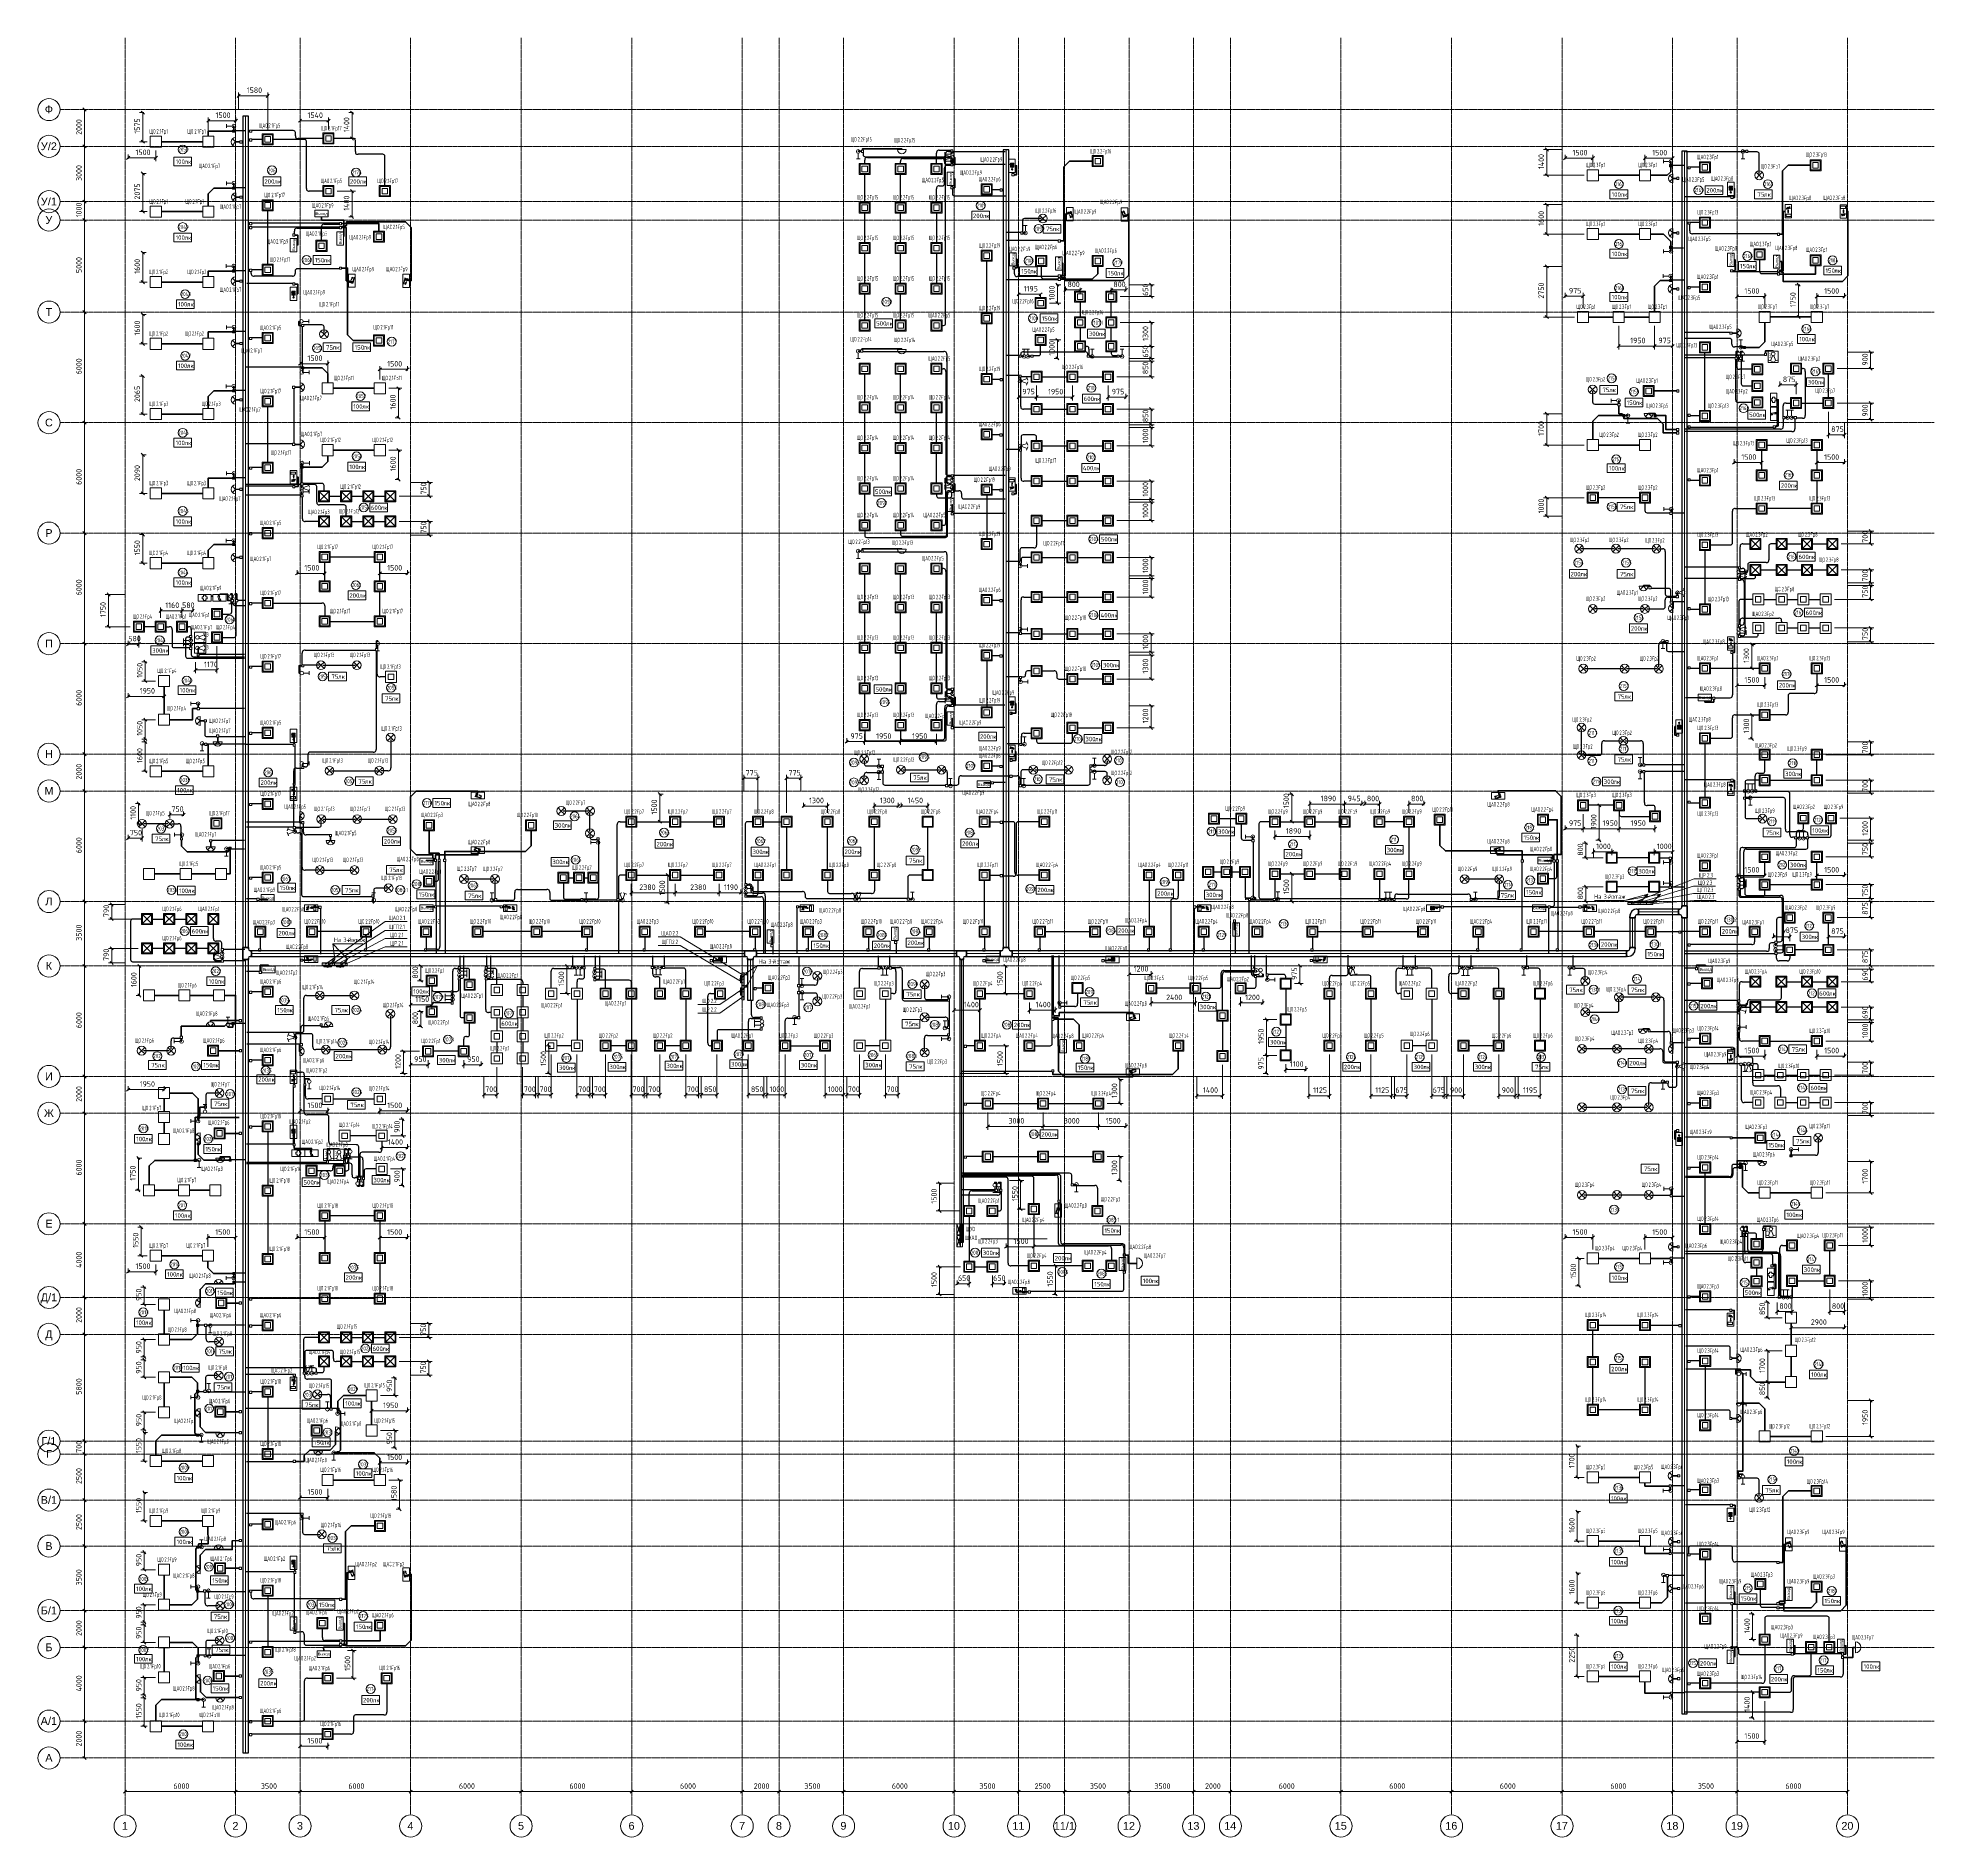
# Model space of a CAD drawing. Header units: millimetres. Extents: x -4730 to 98194, y -4296 to 93388.
import ezdxf

# ---------------------------------------------------------------- set-up
doc = ezdxf.new("R2010")
doc.units = ezdxf.units.MM
doc.linetypes.add('Линия сетки', pattern=[22.225, 12.7, -3.175, 3.175, -3.175])
for name, color, linetype, lineweight, true_color in [('Кабельные лотки', 5, 'Continuous', 25, 0x0000ff), ('Короба', 7, 'Continuous', 25, 0x008000), ('Линии', 7, 'Continuous', 9, 0x00a600), ('Соединительные детали кабельных лотков', 5, 'Continuous', 25, 0x0000ff), ('Соединительные детали коробов', 7, 'Continuous', 25, 0x008000), ('Типовые аннотации', 5, 'Continuous', 18, 0x0000ff), ('Уклон', 7, 'Continuous', 18, 0x007f00)]:
    doc.layers.add(name, color=color, linetype=linetype, lineweight=lineweight, true_color=true_color)
for name, color, linetype, lineweight in [('Марки обобщенной модели', 7, 'Continuous', 9), ('Марки помещений', 7, 'Continuous', 9), ('Марки силовых электроприборов', 7, 'Continuous', 9), ('Марки электрооборудования', 7, 'Continuous', 9), ('Осевая линия', 7, 'Continuous', 18), ('Оси', 7, 'Continuous', 9), ('Провода', 7, 'Continuous', 35), ('Размеры', 7, 'Continuous', 9), ('Размеры-120', 7, 'Continuous', 9), ('Текстовые примечания', 7, 'Continuous', 9), ('Тонкие линии', 7, 'Continuous', 9)]:
    doc.layers.add(name, color=color, linetype=linetype, lineweight=lineweight)
doc.styles.add('Arial', font='arial.ttf', dxfattribs={"height": 156})
doc.styles.add('Arial_1', font='arial.ttf', dxfattribs={"height": 420})
doc.styles.add('GOST Common', font='GOST_Common.ttf', dxfattribs={"width": 0.6, "height": 240})
doc.styles.add('GOST Common_1', font='GOST_Common.ttf', dxfattribs={"width": 0.7, "height": 240})
doc.styles.add('GOST Common_2', font='GOST_Common.ttf', dxfattribs={"height": 240})
doc.styles.add('GOST Common_3', font='GOST_Common.ttf', dxfattribs={"width": 0.9, "height": 300})
doc.styles.add('GOST Common_4', font='GOST_Common.ttf', dxfattribs={"width": 0.8, "height": 216})
doc.styles.add('GOST Common_5', font='GOST_Common.ttf', dxfattribs={"width": 0.9, "height": 240})
doc.dimstyles.new('ADSK_Проверочный', dxfattribs={"dimscale": 304.8, "dimtxt": 301.714499, "dimasz": 0.556693, "dimexe": 0.590551, "dimexo": 0.590551, "dimgap": 0.19685, "dimtad": 1, "dimdec": 3, "dimrnd": 0.001, "dimdsep": 46, "dimtxsty": 'GOST Common_3', "dimblk1": 'OBLIQUE', "dimblk2": 'OBLIQUE', "dimsah": 1, "dimcen": 0.09, "dimazin": 0, "dimtfac": 1, "dimtdec": 4, "dimtix": 1, "dimtmove": 0, "dimatfit": 3, "dimfxl": 1, "dimtvp": 1, "dimtolj": 1, "dimtzin": 0, "dimarcsym": 2})
doc.dimstyles.new('ADSK_Проверочный_1', dxfattribs={"dimscale": 304.8, "dimtxt": 301.714499, "dimasz": 0.556693, "dimexe": 0.590551, "dimexo": 0.590551, "dimgap": 0.19685, "dimtad": 1, "dimdec": 3, "dimrnd": 0.001, "dimdsep": 46, "dimtxsty": 'GOST Common_3', "dimblk1": 'OBLIQUE', "dimblk2": 'OBLIQUE', "dimsah": 1, "dimcen": 0.09, "dimazin": 0, "dimtfac": 1, "dimtdec": 4, "dimtix": 1, "dimtmove": 2, "dimatfit": 3, "dimfxl": 1, "dimtvp": 1, "dimtolj": 1, "dimtzin": 0, "dimarcsym": 2})
doc.dimstyles.new('ADSK_Проверочный_2', dxfattribs={"dimscale": 304.8, "dimtxt": 301.714499, "dimasz": 0.556693, "dimexe": 0.590551, "dimexo": 0.590551, "dimgap": 0.19685, "dimtad": 1, "dimdec": 3, "dimrnd": 0.001, "dimdsep": 46, "dimtxsty": 'GOST Common_3', "dimblk1": 'OBLIQUE', "dimblk2": 'OBLIQUE', "dimsah": 1, "dimcen": 0.09, "dimazin": 0, "dimtfac": 1, "dimtdec": 4, "dimtix": 1, "dimtmove": 1, "dimatfit": 3, "dimfxl": 1, "dimtvp": 1, "dimtolj": 1, "dimtzin": 0, "dimarcsym": 2})
doc.dimstyles.new('ADSK_Проверочный_3', dxfattribs={"dimscale": 304.8, "dimtxt": 301.714499, "dimasz": 0.556693, "dimexe": 0.590551, "dimexo": 0.590551, "dimgap": 0.19685, "dimtad": 1, "dimdec": 3, "dimrnd": 0.001, "dimdsep": 46, "dimtxsty": 'GOST Common_3', "dimblk1": 'OBLIQUE', "dimblk2": 'OBLIQUE', "dimsah": 1, "dimcen": 0.09, "dimazin": 0, "dimtfac": 1, "dimtdec": 4, "dimtix": 1, "dimtmove": 0, "dimatfit": 3, "dimfxl": 1, "dimtvp": 1, "dimtolj": 1, "dimtzin": 0, "dimarcsym": 2})

# ---------------------------------------------------------------- blocks, each defined once
blk = doc.blocks.new('M_Горизонтальный тройник для канального - Радиус 100 мм-2474834-2-й этаж')
at = {"layer": 'Соединительные детали кабельных лотков'}
for p, q in [((325, 150), (-325, 150)), ((-325, 150), (-325, -150)), ((-325, -150), (-325, 150)), ((-325, 150), (325, 150)), ((-325, 150), (-325, 150)), ((325, -150), (325, 150)), ((325, 150), (325, -150)), ((325, 150), (325, 150)), ((-325, -150), (-250, -150)), ((-250, -150), (-325, -150)), ((-325, -150), (-325, -150)), ((-150, -250), (-150, -325)), ((-150, -325), (-150, -250)), ((-150, -325), (150, -325)), ((150, -325), (-150, -325)), ((-150, -325), (-150, -325)), ((150, -325), (150, -250)), ((150, -250), (150, -325)), ((150, -325), (150, -325)), ((250, -150), (325, -150)), ((325, -150), (250, -150)), ((325, -150), (325, -150))]:
    blk.add_line(p, q, dxfattribs=at)
for centre, start, end in [((-250, -250), 0, 90), ((-250, -250), 0, 90), ((250, -250), 90, 180), ((250, -250), 90, 180)]:
    blk.add_arc(centre, 100, start, end, dxfattribs=at)
blk = doc.blocks.new('M_Горизонтальный тройник для канального - Радиус 100 мм-2745902-2-й этаж')
at = {"layer": 'Соединительные детали кабельных лотков'}
for p, q in [((275, 150), (-275, 150)), ((-275, 150), (-275, -150)), ((-275, -150), (-275, 150)), ((-275, 150), (275, 150)), ((-275, 150), (-275, 150)), ((275, -150), (275, 150)), ((275, 150), (275, -150)), ((275, 150), (275, 150)), ((-275, -150), (-200, -150)), ((-200, -150), (-275, -150)), ((-275, -150), (-275, -150)), ((-100, -250), (-100, -325)), ((-100, -325), (-100, -250)), ((-100, -325), (100, -325)), ((100, -325), (-100, -325)), ((-100, -325), (-100, -325)), ((100, -325), (100, -250)), ((100, -250), (100, -325)), ((100, -325), (100, -325)), ((200, -150), (275, -150)), ((275, -150), (200, -150)), ((275, -150), (275, -150))]:
    blk.add_line(p, q, dxfattribs=at)
for centre, start, end in [((-200, -250), 0, 90), ((-200, -250), 0, 90), ((200, -250), 90, 180), ((200, -250), 90, 180)]:
    blk.add_arc(centre, 100, start, end, dxfattribs=at)
blk = doc.blocks.new('M_Горизонтальный изгиб-колено для канального - Стандартная-2475426-2-й этаж')
at = {"layer": 'Соединительные детали кабельных лотков'}
for p, q in [((-325, 150), (-325, 150)), ((-325, 150), (-325, -150)), ((-325, -150), (-325, 150)), ((-325, 150), (-250, 150)), ((-250, 150), (-325, 150)), ((-150, 250), (-150, 325)), ((150, 325), (-150, 325)), ((-150, 325), (150, 325)), ((-150, 325), (-150, 325)), ((-150, 325), (-150, 250)), ((150, 250), (150, 325)), ((150, 325), (150, 325)), ((150, 325), (150, 250)), ((-325, -150), (-325, -150)), ((-250, -150), (-325, -150)), ((-250, -150), (-325, -150))]:
    blk.add_line(p, q, dxfattribs=at)
for radius, end in [(100, 360), (400, 360), (100, 0), (400, 0)]:
    blk.add_arc((-250, 250), radius, 270, end, dxfattribs=at)
blk = doc.blocks.new('M_Короб_ отвод - Плоский торец - ПВХ - Стандартная-2386742-2-й этаж')
at = {"layer": 'Соединительные детали коробов'}
for p, q in [((0, 111.95), (0, 150.05)), ((-150.05, 0), (-111.95, 0))]:
    blk.add_line(p, q, dxfattribs=at)
blk.add_arc((-111.95, 111.95), 111.95, 270, 0, dxfattribs=at)
blk = doc.blocks.new('M_Короб_ отвод - Плоский торец - ПВХ - Стандартная-2789665-2-й этаж')
at = {"layer": 'Соединительные детали коробов'}
for p, q in [((2, 110), (3, 148)), ((-148, 0), (-110, 0))]:
    blk.add_line(p, q, dxfattribs=at)
blk.add_arc((-110, 112), 112, 270, 358.97579, dxfattribs=at)
blk = doc.blocks.new('Ось сетки - Заголовок сетки - Окружность 5 мм-1145995-2-й этаж')
at = {"layer": 'Оси'}
blk.add_circle((0, 0), 5, dxfattribs=at)
blk = doc.blocks.new('Марка электрооборудования с выноской - Марка электрооборудования с выноской-2902873-2-й этаж')
at = {"layer": 'Марки электрооборудования'}
blk.add_line((-5, 0), (5, 0), dxfattribs=at)
blk = doc.blocks.new('DIMBLOCK1-2-й этаж')
at = {"layer": 'Размеры-120'}
for p, q in [((0, -1830), (-85, -1915)), ((0, -1890), (0, -1650)), ((0, -1830), (85, -1745)), ((0, -1830), (6000, -1830)), ((0, -1830), (0, -1890)), ((6000, -1830), (5915, -1915)), ((6000, -1890), (6000, -1650)), ((6000, -1830), (6085, -1745)), ((6000, -1830), (6000, -1890))]:
    blk.add_line(p, q, dxfattribs=at)
at = {"layer": 'Размеры-120', "color": 0, "insert": (2622, -1378), "char_height": 300, "width": 908.21, "attachment_point": 1, "line_spacing_factor": 1.022761, "style": 'GOST Common_3'}
blk.add_mtext('6000', dxfattribs=at)
blk = doc.blocks.new('_Oblique')
at = {"color": 0, "linetype": 'ByBlock', "lineweight": -2}
blk.add_line((-0.5, -0.5), (0.5, 0.5), dxfattribs=at)
blk = doc.blocks.new('DIMBLOCK2-2-й этаж')
at = {"layer": 'Размеры-120'}
for p, q in [((6000, -1830), (5915, -1915)), ((6000, -1890), (6000, -1650)), ((6000, -1830), (6085, -1745)), ((6000, -1830), (9500, -1830)), ((6000, -1830), (6000, -1890)), ((9500, -1830), (9415, -1915)), ((9500, -1890), (9500, -1650)), ((9500, -1830), (9585, -1745)), ((9500, -1830), (9500, -1890))]:
    blk.add_line(p, q, dxfattribs=at)
at = {"layer": 'Размеры-120', "color": 0, "insert": (7372, -1378), "char_height": 300, "width": 908.21, "attachment_point": 1, "line_spacing_factor": 1.022761, "style": 'GOST Common_3'}
blk.add_mtext('3500', dxfattribs=at)
blk = doc.blocks.new('DIMBLOCK3-2-й этаж')
at = {"layer": 'Размеры-120'}
for p, q in [((9500, -1830), (9415, -1915)), ((9500, -1890), (9500, -1650)), ((9500, -1830), (9585, -1745)), ((9500, -1830), (15500, -1830)), ((9500, -1830), (9500, -1890)), ((15500, -1830), (15415, -1915)), ((15500, -1890), (15500, -1650)), ((15500, -1830), (15585, -1745)), ((15500, -1830), (15500, -1890))]:
    blk.add_line(p, q, dxfattribs=at)
at = {"layer": 'Размеры-120', "color": 0, "insert": (12122, -1378), "char_height": 300, "width": 908.21, "attachment_point": 1, "line_spacing_factor": 1.022761, "style": 'GOST Common_3'}
blk.add_mtext('6000', dxfattribs=at)
blk = doc.blocks.new('DIMBLOCK4-2-й этаж')
at = {"layer": 'Размеры-120'}
for p, q in [((15500, -1830), (15415, -1915)), ((15500, -1890), (15500, -1650)), ((15500, -1830), (15585, -1745)), ((15500, -1830), (21500, -1830)), ((15500, -1830), (15500, -1890)), ((21500, -1830), (21415, -1915)), ((21500, -1890), (21500, -1650)), ((21500, -1830), (21585, -1745)), ((21500, -1830), (21500, -1890))]:
    blk.add_line(p, q, dxfattribs=at)
at = {"layer": 'Размеры-120', "color": 0, "insert": (18122, -1378), "char_height": 300, "width": 908.21, "attachment_point": 1, "line_spacing_factor": 1.022761, "style": 'GOST Common_3'}
blk.add_mtext('6000', dxfattribs=at)
blk = doc.blocks.new('DIMBLOCK5-2-й этаж')
at = {"layer": 'Размеры-120'}
for p, q in [((21500, -1830), (21415, -1915)), ((21500, -1890), (21500, -1650)), ((21500, -1830), (21585, -1745)), ((21500, -1830), (27500, -1830)), ((21500, -1830), (21500, -1890)), ((27500, -1830), (27415, -1915)), ((27500, -1890), (27500, -1650)), ((27500, -1830), (27585, -1745)), ((27500, -1830), (27500, -1890))]:
    blk.add_line(p, q, dxfattribs=at)
at = {"layer": 'Размеры-120', "color": 0, "insert": (24122, -1378), "char_height": 300, "width": 908.21, "attachment_point": 1, "line_spacing_factor": 1.022761, "style": 'GOST Common_3'}
blk.add_mtext('6000', dxfattribs=at)
blk = doc.blocks.new('DIMBLOCK6-2-й этаж')
at = {"layer": 'Размеры-120'}
for p, q in [((27500, -1830), (27415, -1915)), ((27500, -1890), (27500, -1650)), ((27500, -1830), (27585, -1745)), ((27500, -1830), (33500, -1830)), ((27500, -1830), (27500, -1890)), ((33500, -1830), (33415, -1915)), ((33500, -1890), (33500, -1650)), ((33500, -1830), (33585, -1745)), ((33500, -1830), (33500, -1890))]:
    blk.add_line(p, q, dxfattribs=at)
at = {"layer": 'Размеры-120', "color": 0, "insert": (30122, -1378), "char_height": 300, "width": 908.21, "attachment_point": 1, "line_spacing_factor": 1.022761, "style": 'GOST Common_3'}
blk.add_mtext('6000', dxfattribs=at)
blk = doc.blocks.new('DIMBLOCK7-2-й этаж')
at = {"layer": 'Размеры-120'}
for p, q in [((33500, -1830), (33415, -1915)), ((33500, -1890), (33500, -1650)), ((33500, -1830), (33585, -1745)), ((33500, -1830), (35500, -1830)), ((33500, -1830), (33500, -1890)), ((35500, -1830), (35415, -1915)), ((35500, -1890), (35500, -1650)), ((35500, -1830), (35585, -1745)), ((35500, -1830), (35500, -1890))]:
    blk.add_line(p, q, dxfattribs=at)
at = {"layer": 'Размеры-120', "color": 0, "insert": (34122, -1378), "char_height": 300, "width": 908.21, "attachment_point": 1, "line_spacing_factor": 1.022761, "style": 'GOST Common_3'}
blk.add_mtext('2000', dxfattribs=at)
blk = doc.blocks.new('DIMBLOCK8-2-й этаж')
at = {"layer": 'Размеры-120'}
for p, q in [((35500, -1830), (35415, -1915)), ((35500, -1890), (35500, -1650)), ((35500, -1830), (35585, -1745)), ((35500, -1830), (39000, -1830)), ((35500, -1830), (35500, -1890)), ((39000, -1830), (38915, -1915)), ((39000, -1890), (39000, -1650)), ((39000, -1830), (39085, -1745)), ((39000, -1830), (39000, -1890))]:
    blk.add_line(p, q, dxfattribs=at)
at = {"layer": 'Размеры-120', "color": 0, "insert": (36872, -1378), "char_height": 300, "width": 908.21, "attachment_point": 1, "line_spacing_factor": 1.022761, "style": 'GOST Common_3'}
blk.add_mtext('3500', dxfattribs=at)
blk = doc.blocks.new('DIMBLOCK9-2-й этаж')
at = {"layer": 'Размеры-120'}
for p, q in [((39000, -1830), (38915, -1915)), ((39000, -1890), (39000, -1650)), ((39000, -1830), (39085, -1745)), ((39000, -1830), (45000, -1830)), ((39000, -1830), (39000, -1890)), ((45000, -1830), (44915, -1915)), ((45000, -1890), (45000, -1650)), ((45000, -1830), (45085, -1745)), ((45000, -1830), (45000, -1890))]:
    blk.add_line(p, q, dxfattribs=at)
at = {"layer": 'Размеры-120', "color": 0, "insert": (41622, -1378), "char_height": 300, "width": 908.21, "attachment_point": 1, "line_spacing_factor": 1.022761, "style": 'GOST Common_3'}
blk.add_mtext('6000', dxfattribs=at)
blk = doc.blocks.new('DIMBLOCK10-2-й этаж')
at = {"layer": 'Размеры-120'}
for p, q in [((45000, -1830), (44915, -1915)), ((45000, -1890), (45000, -1650)), ((45000, -1830), (45085, -1745)), ((45000, -1830), (48500, -1830)), ((45000, -1830), (45000, -1890)), ((48500, -1830), (48415, -1915)), ((48500, -1890), (48500, -1650)), ((48500, -1830), (48585, -1745)), ((48500, -1830), (48500, -1890))]:
    blk.add_line(p, q, dxfattribs=at)
at = {"layer": 'Размеры-120', "color": 0, "insert": (46372, -1378), "char_height": 300, "width": 908.21, "attachment_point": 1, "line_spacing_factor": 1.022761, "style": 'GOST Common_3'}
blk.add_mtext('3500', dxfattribs=at)
blk = doc.blocks.new('DIMBLOCK11-2-й этаж')
at = {"layer": 'Размеры-120'}
for p, q in [((48500, -1830), (48415, -1915)), ((48500, -1890), (48500, -1650)), ((48500, -1830), (48585, -1745)), ((48500, -1830), (51000, -1830)), ((48500, -1830), (48500, -1890)), ((51000, -1830), (50915, -1915)), ((51000, -1890), (51000, -1650)), ((51000, -1830), (51085, -1745)), ((51000, -1830), (51000, -1890))]:
    blk.add_line(p, q, dxfattribs=at)
at = {"layer": 'Размеры-120', "color": 0, "insert": (49372, -1378), "char_height": 300, "width": 908.21, "attachment_point": 1, "line_spacing_factor": 1.022761, "style": 'GOST Common_3'}
blk.add_mtext('2500', dxfattribs=at)
blk = doc.blocks.new('DIMBLOCK12-2-й этаж')
at = {"layer": 'Размеры-120'}
for p, q in [((51000, -1830), (50915, -1915)), ((51000, -1890), (51000, -1650)), ((51000, -1830), (51085, -1745)), ((51000, -1830), (54500, -1830)), ((51000, -1830), (51000, -1890)), ((54500, -1830), (54415, -1915)), ((54500, -1890), (54500, -1650)), ((54500, -1830), (54585, -1745)), ((54500, -1830), (54500, -1890))]:
    blk.add_line(p, q, dxfattribs=at)
at = {"layer": 'Размеры-120', "color": 0, "insert": (52372, -1378), "char_height": 300, "width": 908.21, "attachment_point": 1, "line_spacing_factor": 1.022761, "style": 'GOST Common_3'}
blk.add_mtext('3500', dxfattribs=at)
blk = doc.blocks.new('DIMBLOCK13-2-й этаж')
at = {"layer": 'Размеры-120'}
for p, q in [((54500, -1830), (54415, -1915)), ((54500, -1890), (54500, -1650)), ((54500, -1830), (54585, -1745)), ((54500, -1830), (58000, -1830)), ((54500, -1830), (54500, -1890)), ((58000, -1830), (57915, -1915)), ((58000, -1890), (58000, -1650)), ((58000, -1830), (58085, -1745)), ((58000, -1830), (58000, -1890))]:
    blk.add_line(p, q, dxfattribs=at)
at = {"layer": 'Размеры-120', "color": 0, "insert": (55872, -1378), "char_height": 300, "width": 908.21, "attachment_point": 1, "line_spacing_factor": 1.022761, "style": 'GOST Common_3'}
blk.add_mtext('3500', dxfattribs=at)
blk = doc.blocks.new('DIMBLOCK14-2-й этаж')
at = {"layer": 'Размеры-120'}
for p, q in [((58000, -1830), (57915, -1915)), ((58000, -1890), (58000, -1650)), ((58000, -1830), (58085, -1745)), ((58000, -1830), (60000, -1830)), ((58000, -1830), (58000, -1890)), ((60000, -1830), (59915, -1915)), ((60000, -1890), (60000, -1650)), ((60000, -1830), (60085, -1745)), ((60000, -1830), (60000, -1890))]:
    blk.add_line(p, q, dxfattribs=at)
at = {"layer": 'Размеры-120', "color": 0, "insert": (58622, -1378), "char_height": 300, "width": 908.21, "attachment_point": 1, "line_spacing_factor": 1.022761, "style": 'GOST Common_3'}
blk.add_mtext('2000', dxfattribs=at)
blk = doc.blocks.new('DIMBLOCK15-2-й этаж')
at = {"layer": 'Размеры-120'}
for p, q in [((60000, -1830), (59915, -1915)), ((60000, -1890), (60000, -1650)), ((60000, -1830), (60085, -1745)), ((60000, -1830), (66000, -1830)), ((60000, -1830), (60000, -1890)), ((66000, -1830), (65915, -1915)), ((66000, -1890), (66000, -1650)), ((66000, -1830), (66085, -1745)), ((66000, -1830), (66000, -1890))]:
    blk.add_line(p, q, dxfattribs=at)
at = {"layer": 'Размеры-120', "color": 0, "insert": (62622, -1378), "char_height": 300, "width": 908.21, "attachment_point": 1, "line_spacing_factor": 1.022761, "style": 'GOST Common_3'}
blk.add_mtext('6000', dxfattribs=at)
blk = doc.blocks.new('DIMBLOCK16-2-й этаж')
at = {"layer": 'Размеры-120'}
for p, q in [((66000, -1830), (65915, -1915)), ((66000, -1890), (66000, -1650)), ((66000, -1830), (66085, -1745)), ((66000, -1830), (72000, -1830)), ((66000, -1830), (66000, -1890)), ((72000, -1830), (71915, -1915)), ((72000, -1890), (72000, -1650)), ((72000, -1830), (72085, -1745)), ((72000, -1830), (72000, -1890))]:
    blk.add_line(p, q, dxfattribs=at)
at = {"layer": 'Размеры-120', "color": 0, "insert": (68622, -1378), "char_height": 300, "width": 908.21, "attachment_point": 1, "line_spacing_factor": 1.022761, "style": 'GOST Common_3'}
blk.add_mtext('6000', dxfattribs=at)
blk = doc.blocks.new('DIMBLOCK17-2-й этаж')
at = {"layer": 'Размеры-120'}
for p, q in [((72000, -1830), (71915, -1915)), ((72000, -1890), (72000, -1650)), ((72000, -1830), (72085, -1745)), ((72000, -1830), (78000, -1830)), ((72000, -1830), (72000, -1890)), ((78000, -1830), (77915, -1915)), ((78000, -1890), (78000, -1650)), ((78000, -1830), (78085, -1745)), ((78000, -1830), (78000, -1890))]:
    blk.add_line(p, q, dxfattribs=at)
at = {"layer": 'Размеры-120', "color": 0, "insert": (74622, -1378), "char_height": 300, "width": 908.21, "attachment_point": 1, "line_spacing_factor": 1.022761, "style": 'GOST Common_3'}
blk.add_mtext('6000', dxfattribs=at)
blk = doc.blocks.new('DIMBLOCK18-2-й этаж')
at = {"layer": 'Размеры-120'}
for p, q in [((78000, -1830), (77915, -1915)), ((78000, -1890), (78000, -1650)), ((78000, -1830), (78085, -1745)), ((78000, -1830), (84000, -1830)), ((78000, -1830), (78000, -1890)), ((84000, -1830), (83915, -1915)), ((84000, -1890), (84000, -1650)), ((84000, -1830), (84085, -1745)), ((84000, -1830), (84000, -1890))]:
    blk.add_line(p, q, dxfattribs=at)
at = {"layer": 'Размеры-120', "color": 0, "insert": (80622, -1378), "char_height": 300, "width": 908.21, "attachment_point": 1, "line_spacing_factor": 1.022761, "style": 'GOST Common_3'}
blk.add_mtext('6000', dxfattribs=at)
blk = doc.blocks.new('DIMBLOCK19-2-й этаж')
at = {"layer": 'Размеры-120'}
for p, q in [((84000, -1830), (83915, -1915)), ((84000, -1890), (84000, -1650)), ((84000, -1830), (84085, -1745)), ((84000, -1830), (87500, -1830)), ((84000, -1830), (84000, -1890)), ((87500, -1830), (87415, -1915)), ((87500, -1890), (87500, -1650)), ((87500, -1830), (87585, -1745)), ((87500, -1830), (87500, -1890))]:
    blk.add_line(p, q, dxfattribs=at)
at = {"layer": 'Размеры-120', "color": 0, "insert": (85372, -1378), "char_height": 300, "width": 908.21, "attachment_point": 1, "line_spacing_factor": 1.022761, "style": 'GOST Common_3'}
blk.add_mtext('3500', dxfattribs=at)
blk = doc.blocks.new('DIMBLOCK20-2-й этаж')
at = {"layer": 'Размеры-120'}
for p, q in [((87500, -1830), (87415, -1915)), ((87500, -1890), (87500, -1650)), ((87500, -1830), (87585, -1745)), ((87500, -1830), (93500, -1830)), ((87500, -1830), (87500, -1890)), ((93500, -1830), (93415, -1915)), ((93500, -1890), (93500, -1650)), ((93500, -1830), (93585, -1745)), ((93500, -1830), (93500, -1890))]:
    blk.add_line(p, q, dxfattribs=at)
at = {"layer": 'Размеры-120', "color": 0, "insert": (90122, -1378), "char_height": 300, "width": 908.21, "attachment_point": 1, "line_spacing_factor": 1.022761, "style": 'GOST Common_3'}
blk.add_mtext('6000', dxfattribs=at)
blk = doc.blocks.new('DIMBLOCK21-2-й этаж')
at = {"layer": 'Размеры-120'}
for p, q in [((-2205, 2000), (-2290, 2085)), ((-2145, 2000), (-2385, 2000)), ((-2205, 0), (-2205, 2000)), ((-2205, 2000), (-2120, 1915)), ((-2205, 2000), (-2145, 2000)), ((-2145, 0), (-2385, 0)), ((-2205, 0), (-2290, 85)), ((-2205, 0), (-2120, -85)), ((-2205, 0), (-2145, 0))]:
    blk.add_line(p, q, dxfattribs=at)
at = {"layer": 'Размеры-120', "color": 0, "insert": (-2657, 622), "char_height": 300, "width": 908.21, "attachment_point": 1, "rotation": 90, "line_spacing_factor": 1.022761, "style": 'GOST Common_3'}
blk.add_mtext('2000', dxfattribs=at)
blk = doc.blocks.new('DIMBLOCK22-2-й этаж')
at = {"layer": 'Размеры-120'}
for p, q in [((-2145, 6000), (-2385, 6000)), ((-2205, 6000), (-2290, 6085)), ((-2205, 2000), (-2205, 6000)), ((-2205, 6000), (-2120, 5915)), ((-2205, 6000), (-2145, 6000)), ((-2205, 2000), (-2290, 2085)), ((-2145, 2000), (-2385, 2000)), ((-2205, 2000), (-2120, 1915)), ((-2205, 2000), (-2145, 2000))]:
    blk.add_line(p, q, dxfattribs=at)
at = {"layer": 'Размеры-120', "color": 0, "insert": (-2657, 3609), "char_height": 300, "width": 938.89, "attachment_point": 1, "rotation": 90, "line_spacing_factor": 1.022761, "style": 'GOST Common_3'}
blk.add_mtext('4000', dxfattribs=at)
blk = doc.blocks.new('DIMBLOCK23-2-й этаж')
at = {"layer": 'Размеры-120'}
for p, q in [((-2145, 8000), (-2385, 8000)), ((-2205, 8000), (-2290, 8085)), ((-2205, 6000), (-2205, 8000)), ((-2205, 8000), (-2120, 7915)), ((-2205, 8000), (-2145, 8000)), ((-2145, 6000), (-2385, 6000)), ((-2205, 6000), (-2290, 6085)), ((-2205, 6000), (-2120, 5915)), ((-2205, 6000), (-2145, 6000))]:
    blk.add_line(p, q, dxfattribs=at)
at = {"layer": 'Размеры-120', "color": 0, "insert": (-2657, 6622), "char_height": 300, "width": 908.21, "attachment_point": 1, "rotation": 90, "line_spacing_factor": 1.022761, "style": 'GOST Common_3'}
blk.add_mtext('2000', dxfattribs=at)
blk = doc.blocks.new('DIMBLOCK24-2-й этаж')
at = {"layer": 'Размеры-120'}
for p, q in [((-2145, 11500), (-2385, 11500)), ((-2205, 11500), (-2290, 11585)), ((-2205, 8000), (-2205, 11500)), ((-2205, 11500), (-2120, 11415)), ((-2205, 11500), (-2145, 11500)), ((-2145, 8000), (-2385, 8000)), ((-2205, 8000), (-2290, 8085)), ((-2205, 8000), (-2120, 7915)), ((-2205, 8000), (-2145, 8000))]:
    blk.add_line(p, q, dxfattribs=at)
at = {"layer": 'Размеры-120', "color": 0, "insert": (-2657, 9372), "char_height": 300, "width": 908.21, "attachment_point": 1, "rotation": 90, "line_spacing_factor": 1.022761, "style": 'GOST Common_3'}
blk.add_mtext('3500', dxfattribs=at)
blk = doc.blocks.new('DIMBLOCK25-2-й этаж')
at = {"layer": 'Размеры-120'}
for p, q in [((-2145, 14000), (-2385, 14000)), ((-2205, 14000), (-2290, 14085)), ((-2205, 11500), (-2205, 14000)), ((-2205, 14000), (-2120, 13915)), ((-2205, 14000), (-2145, 14000)), ((-2145, 11500), (-2385, 11500)), ((-2205, 11500), (-2290, 11585)), ((-2205, 11500), (-2120, 11415)), ((-2205, 11500), (-2145, 11500))]:
    blk.add_line(p, q, dxfattribs=at)
at = {"layer": 'Размеры-120', "color": 0, "insert": (-2657, 12372), "char_height": 300, "width": 908.21, "attachment_point": 1, "rotation": 90, "line_spacing_factor": 1.022761, "style": 'GOST Common_3'}
blk.add_mtext('2500', dxfattribs=at)
blk = doc.blocks.new('DIMBLOCK26-2-й этаж')
at = {"layer": 'Размеры-120'}
for p, q in [((-2145, 16500), (-2385, 16500)), ((-2205, 16500), (-2290, 16585)), ((-2205, 14000), (-2205, 16500)), ((-2205, 16500), (-2120, 16415)), ((-2205, 16500), (-2145, 16500)), ((-2145, 14000), (-2385, 14000)), ((-2205, 14000), (-2290, 14085)), ((-2205, 14000), (-2120, 13915)), ((-2205, 14000), (-2145, 14000))]:
    blk.add_line(p, q, dxfattribs=at)
at = {"layer": 'Размеры-120', "color": 0, "insert": (-2657, 14872), "char_height": 300, "width": 908.21, "attachment_point": 1, "rotation": 90, "line_spacing_factor": 1.022761, "style": 'GOST Common_3'}
blk.add_mtext('2500', dxfattribs=at)
blk = doc.blocks.new('DIMBLOCK27-2-й этаж')
at = {"layer": 'Размеры-120'}
for p, q in [((-2145, 17200), (-2385, 17200)), ((-2145, 16500), (-2385, 16500)), ((-2205, 17200), (-2290, 17285)), ((-2205, 16500), (-2290, 16585)), ((-2205, 16500), (-2205, 17200)), ((-2205, 17200), (-2120, 17115)), ((-2205, 17200), (-2145, 17200)), ((-2205, 16500), (-2120, 16415)), ((-2205, 16500), (-2145, 16500))]:
    blk.add_line(p, q, dxfattribs=at)
at = {"layer": 'Размеры-120', "color": 0, "insert": (-2657, 16566), "char_height": 300, "width": 681.16, "attachment_point": 1, "rotation": 90, "line_spacing_factor": 1.022761, "style": 'GOST Common_3'}
blk.add_mtext('700', dxfattribs=at)
blk = doc.blocks.new('DIMBLOCK28-2-й этаж')
at = {"layer": 'Размеры-120'}
for p, q in [((-2145, 23000), (-2385, 23000)), ((-2205, 23000), (-2290, 23085)), ((-2205, 17200), (-2205, 23000)), ((-2205, 23000), (-2120, 22915)), ((-2205, 23000), (-2145, 23000)), ((-2145, 17200), (-2385, 17200)), ((-2205, 17200), (-2290, 17285)), ((-2205, 17200), (-2120, 17115)), ((-2205, 17200), (-2145, 17200))]:
    blk.add_line(p, q, dxfattribs=at)
at = {"layer": 'Размеры-120', "color": 0, "insert": (-2657, 19722), "char_height": 300, "width": 908.21, "attachment_point": 1, "rotation": 90, "line_spacing_factor": 1.022761, "style": 'GOST Common_3'}
blk.add_mtext('5800', dxfattribs=at)
blk = doc.blocks.new('DIMBLOCK29-2-й этаж')
at = {"layer": 'Размеры-120'}
for p, q in [((-2145, 25000), (-2385, 25000)), ((-2205, 25000), (-2290, 25085)), ((-2205, 23000), (-2205, 25000)), ((-2205, 25000), (-2120, 24915)), ((-2205, 25000), (-2145, 25000)), ((-2145, 23000), (-2385, 23000)), ((-2205, 23000), (-2290, 23085)), ((-2205, 23000), (-2120, 22915)), ((-2205, 23000), (-2145, 23000))]:
    blk.add_line(p, q, dxfattribs=at)
at = {"layer": 'Размеры-120', "color": 0, "insert": (-2657, 23622), "char_height": 300, "width": 908.21, "attachment_point": 1, "rotation": 90, "line_spacing_factor": 1.022761, "style": 'GOST Common_3'}
blk.add_mtext('2000', dxfattribs=at)
blk = doc.blocks.new('DIMBLOCK30-2-й этаж')
at = {"layer": 'Размеры-120'}
for p, q in [((-2145, 29000), (-2385, 29000)), ((-2205, 29000), (-2290, 29085)), ((-2205, 25000), (-2205, 29000)), ((-2205, 29000), (-2120, 28915)), ((-2205, 29000), (-2145, 29000)), ((-2145, 25000), (-2385, 25000)), ((-2205, 25000), (-2290, 25085)), ((-2205, 25000), (-2120, 24915)), ((-2205, 25000), (-2145, 25000))]:
    blk.add_line(p, q, dxfattribs=at)
at = {"layer": 'Размеры-120', "color": 0, "insert": (-2657, 26609), "char_height": 300, "width": 938.89, "attachment_point": 1, "rotation": 90, "line_spacing_factor": 1.022761, "style": 'GOST Common_3'}
blk.add_mtext('4000', dxfattribs=at)
blk = doc.blocks.new('DIMBLOCK31-2-й этаж')
at = {"layer": 'Размеры-120'}
for p, q in [((-2145, 35000), (-2385, 35000)), ((-2205, 35000), (-2290, 35085)), ((-2205, 29000), (-2205, 35000)), ((-2205, 35000), (-2120, 34915)), ((-2205, 35000), (-2145, 35000)), ((-2145, 29000), (-2385, 29000)), ((-2205, 29000), (-2290, 29085)), ((-2205, 29000), (-2120, 28915)), ((-2205, 29000), (-2145, 29000))]:
    blk.add_line(p, q, dxfattribs=at)
at = {"layer": 'Размеры-120', "color": 0, "insert": (-2657, 31622), "char_height": 300, "width": 908.21, "attachment_point": 1, "rotation": 90, "line_spacing_factor": 1.022761, "style": 'GOST Common_3'}
blk.add_mtext('6000', dxfattribs=at)
blk = doc.blocks.new('DIMBLOCK32-2-й этаж')
at = {"layer": 'Размеры-120'}
for p, q in [((-2205, 37000), (-2290, 37085)), ((-2145, 37000), (-2385, 37000)), ((-2205, 35000), (-2205, 37000)), ((-2205, 37000), (-2120, 36915)), ((-2205, 37000), (-2145, 37000)), ((-2145, 35000), (-2385, 35000)), ((-2205, 35000), (-2290, 35085)), ((-2205, 35000), (-2120, 34915)), ((-2205, 35000), (-2145, 35000))]:
    blk.add_line(p, q, dxfattribs=at)
at = {"layer": 'Размеры-120', "color": 0, "insert": (-2657, 35622), "char_height": 300, "width": 908.21, "attachment_point": 1, "rotation": 90, "line_spacing_factor": 1.022761, "style": 'GOST Common_3'}
blk.add_mtext('2000', dxfattribs=at)
blk = doc.blocks.new('DIMBLOCK33-2-й этаж')
at = {"layer": 'Размеры-120'}
for p, q in [((-2145, 43000), (-2385, 43000)), ((-2205, 43000), (-2290, 43085)), ((-2205, 37000), (-2205, 43000)), ((-2205, 43000), (-2120, 42915)), ((-2205, 43000), (-2145, 43000)), ((-2205, 37000), (-2290, 37085)), ((-2145, 37000), (-2385, 37000)), ((-2205, 37000), (-2120, 36915)), ((-2205, 37000), (-2145, 37000))]:
    blk.add_line(p, q, dxfattribs=at)
at = {"layer": 'Размеры-120', "color": 0, "insert": (-2657, 39622), "char_height": 300, "width": 908.21, "attachment_point": 1, "rotation": 90, "line_spacing_factor": 1.022761, "style": 'GOST Common_3'}
blk.add_mtext('6000', dxfattribs=at)
blk = doc.blocks.new('DIMBLOCK34-2-й этаж')
at = {"layer": 'Размеры-120'}
for p, q in [((-2145, 46500), (-2385, 46500)), ((-2205, 46500), (-2290, 46585)), ((-2205, 43000), (-2205, 46500)), ((-2205, 46500), (-2120, 46415)), ((-2205, 46500), (-2145, 46500)), ((-2145, 43000), (-2385, 43000)), ((-2205, 43000), (-2290, 43085)), ((-2205, 43000), (-2120, 42915)), ((-2205, 43000), (-2145, 43000))]:
    blk.add_line(p, q, dxfattribs=at)
at = {"layer": 'Размеры-120', "color": 0, "insert": (-2657, 44372), "char_height": 300, "width": 908.21, "attachment_point": 1, "rotation": 90, "line_spacing_factor": 1.022761, "style": 'GOST Common_3'}
blk.add_mtext('3500', dxfattribs=at)
blk = doc.blocks.new('DIMBLOCK35-2-й этаж')
at = {"layer": 'Размеры-120'}
for p, q in [((-2145, 52500), (-2385, 52500)), ((-2205, 52500), (-2290, 52585)), ((-2205, 46500), (-2205, 52500)), ((-2205, 52500), (-2120, 52415)), ((-2205, 52500), (-2145, 52500)), ((-2145, 46500), (-2385, 46500)), ((-2205, 46500), (-2290, 46585)), ((-2205, 46500), (-2120, 46415)), ((-2205, 46500), (-2145, 46500))]:
    blk.add_line(p, q, dxfattribs=at)
at = {"layer": 'Размеры-120', "color": 0, "insert": (-2657, 49122), "char_height": 300, "width": 908.21, "attachment_point": 1, "rotation": 90, "line_spacing_factor": 1.022761, "style": 'GOST Common_3'}
blk.add_mtext('6000', dxfattribs=at)
blk = doc.blocks.new('DIMBLOCK36-2-й этаж')
at = {"layer": 'Размеры-120'}
for p, q in [((-2205, 54500), (-2290, 54585)), ((-2145, 54500), (-2385, 54500)), ((-2205, 52500), (-2205, 54500)), ((-2205, 54500), (-2120, 54415)), ((-2205, 54500), (-2145, 54500)), ((-2145, 52500), (-2385, 52500)), ((-2205, 52500), (-2290, 52585)), ((-2205, 52500), (-2120, 52415)), ((-2205, 52500), (-2145, 52500))]:
    blk.add_line(p, q, dxfattribs=at)
at = {"layer": 'Размеры-120', "color": 0, "insert": (-2657, 53122), "char_height": 300, "width": 908.21, "attachment_point": 1, "rotation": 90, "line_spacing_factor": 1.022761, "style": 'GOST Common_3'}
blk.add_mtext('2000', dxfattribs=at)
blk = doc.blocks.new('DIMBLOCK37-2-й этаж')
at = {"layer": 'Размеры-120'}
for p, q in [((-2145, 60500), (-2385, 60500)), ((-2205, 60500), (-2290, 60585)), ((-2205, 54500), (-2205, 60500)), ((-2205, 60500), (-2120, 60415)), ((-2205, 60500), (-2145, 60500)), ((-2205, 54500), (-2290, 54585)), ((-2145, 54500), (-2385, 54500)), ((-2205, 54500), (-2120, 54415)), ((-2205, 54500), (-2145, 54500))]:
    blk.add_line(p, q, dxfattribs=at)
at = {"layer": 'Размеры-120', "color": 0, "insert": (-2657, 57122), "char_height": 300, "width": 908.21, "attachment_point": 1, "rotation": 90, "line_spacing_factor": 1.022761, "style": 'GOST Common_3'}
blk.add_mtext('6000', dxfattribs=at)
blk = doc.blocks.new('DIMBLOCK38-2-й этаж')
at = {"layer": 'Размеры-120'}
for p, q in [((-2145, 66500), (-2385, 66500)), ((-2205, 66500), (-2290, 66585)), ((-2205, 60500), (-2205, 66500)), ((-2205, 66500), (-2120, 66415)), ((-2205, 66500), (-2145, 66500)), ((-2145, 60500), (-2385, 60500)), ((-2205, 60500), (-2290, 60585)), ((-2205, 60500), (-2120, 60415)), ((-2205, 60500), (-2145, 60500))]:
    blk.add_line(p, q, dxfattribs=at)
at = {"layer": 'Размеры-120', "color": 0, "insert": (-2657, 63122), "char_height": 300, "width": 908.21, "attachment_point": 1, "rotation": 90, "line_spacing_factor": 1.022761, "style": 'GOST Common_3'}
blk.add_mtext('6000', dxfattribs=at)
blk = doc.blocks.new('DIMBLOCK39-2-й этаж')
at = {"layer": 'Размеры-120'}
for p, q in [((-2145, 72500), (-2385, 72500)), ((-2205, 72500), (-2290, 72585)), ((-2205, 66500), (-2205, 72500)), ((-2205, 72500), (-2120, 72415)), ((-2205, 72500), (-2145, 72500)), ((-2145, 66500), (-2385, 66500)), ((-2205, 66500), (-2290, 66585)), ((-2205, 66500), (-2120, 66415)), ((-2205, 66500), (-2145, 66500))]:
    blk.add_line(p, q, dxfattribs=at)
at = {"layer": 'Размеры-120', "color": 0, "insert": (-2657, 69122), "char_height": 300, "width": 908.21, "attachment_point": 1, "rotation": 90, "line_spacing_factor": 1.022761, "style": 'GOST Common_3'}
blk.add_mtext('6000', dxfattribs=at)
blk = doc.blocks.new('DIMBLOCK40-2-й этаж')
at = {"layer": 'Размеры-120'}
for p, q in [((-2145, 78500), (-2385, 78500)), ((-2205, 78500), (-2290, 78585)), ((-2205, 72500), (-2205, 78500)), ((-2205, 78500), (-2120, 78415)), ((-2205, 78500), (-2145, 78500)), ((-2145, 72500), (-2385, 72500)), ((-2205, 72500), (-2290, 72585)), ((-2205, 72500), (-2120, 72415)), ((-2205, 72500), (-2145, 72500))]:
    blk.add_line(p, q, dxfattribs=at)
at = {"layer": 'Размеры-120', "color": 0, "insert": (-2657, 75122), "char_height": 300, "width": 908.21, "attachment_point": 1, "rotation": 90, "line_spacing_factor": 1.022761, "style": 'GOST Common_3'}
blk.add_mtext('6000', dxfattribs=at)
blk = doc.blocks.new('DIMBLOCK41-2-й этаж')
at = {"layer": 'Размеры-120'}
for p, q in [((-2145, 83500), (-2385, 83500)), ((-2205, 83500), (-2290, 83585)), ((-2205, 78500), (-2205, 83500)), ((-2205, 83500), (-2120, 83415)), ((-2205, 83500), (-2145, 83500)), ((-2145, 78500), (-2385, 78500)), ((-2205, 78500), (-2290, 78585)), ((-2205, 78500), (-2120, 78415)), ((-2205, 78500), (-2145, 78500))]:
    blk.add_line(p, q, dxfattribs=at)
at = {"layer": 'Размеры-120', "color": 0, "insert": (-2657, 80622), "char_height": 300, "width": 908.21, "attachment_point": 1, "rotation": 90, "line_spacing_factor": 1.022761, "style": 'GOST Common_3'}
blk.add_mtext('5000', dxfattribs=at)
blk = doc.blocks.new('DIMBLOCK42-2-й этаж')
at = {"layer": 'Размеры-120'}
for p, q in [((-2145, 84500), (-2385, 84500)), ((-2205, 84500), (-2290, 84585)), ((-2205, 83500), (-2205, 84500)), ((-2205, 84500), (-2120, 84415)), ((-2205, 84500), (-2145, 84500)), ((-2145, 83500), (-2385, 83500)), ((-2205, 83500), (-2290, 83585)), ((-2205, 83500), (-2120, 83415)), ((-2205, 83500), (-2145, 83500))]:
    blk.add_line(p, q, dxfattribs=at)
at = {"layer": 'Размеры-120', "color": 0, "insert": (-2657, 83650), "char_height": 300, "width": 840.71, "attachment_point": 1, "rotation": 90, "line_spacing_factor": 1.022761, "style": 'GOST Common_3'}
blk.add_mtext('1000', dxfattribs=at)
blk = doc.blocks.new('DIMBLOCK43-2-й этаж')
at = {"layer": 'Размеры-120'}
for p, q in [((-2145, 87500), (-2385, 87500)), ((-2205, 87500), (-2290, 87585)), ((-2205, 84500), (-2205, 87500)), ((-2205, 87500), (-2120, 87415)), ((-2205, 87500), (-2145, 87500)), ((-2145, 84500), (-2385, 84500)), ((-2205, 84500), (-2290, 84585)), ((-2205, 84500), (-2120, 84415)), ((-2205, 84500), (-2145, 84500))]:
    blk.add_line(p, q, dxfattribs=at)
at = {"layer": 'Размеры-120', "color": 0, "insert": (-2657, 85622), "char_height": 300, "width": 908.21, "attachment_point": 1, "rotation": 90, "line_spacing_factor": 1.022761, "style": 'GOST Common_3'}
blk.add_mtext('3000', dxfattribs=at)
blk = doc.blocks.new('DIMBLOCK44-2-й этаж')
at = {"layer": 'Размеры-120'}
for p, q in [((-2205, 89500), (-2290, 89585)), ((-2145, 89500), (-2385, 89500)), ((-2205, 87500), (-2205, 89500)), ((-2205, 89500), (-2120, 89415)), ((-2205, 89500), (-2145, 89500)), ((-2145, 87500), (-2385, 87500)), ((-2205, 87500), (-2290, 87585)), ((-2205, 87500), (-2120, 87415)), ((-2205, 87500), (-2145, 87500))]:
    blk.add_line(p, q, dxfattribs=at)
at = {"layer": 'Размеры-120', "color": 0, "insert": (-2657, 88122), "char_height": 300, "width": 908.21, "attachment_point": 1, "rotation": 90, "line_spacing_factor": 1.022761, "style": 'GOST Common_3'}
blk.add_mtext('2000', dxfattribs=at)
blk = doc.blocks.new('DIMBLOCK45-2-й этаж')
at = {"layer": 'Размеры-120'}
for p, q in [((1023, 89330), (783, 89330)), ((963, 89330), (878, 89415)), ((963, 87755), (963, 89330)), ((963, 89330), (1048, 89245)), ((963, 89330), (1023, 89330)), ((1195, 87755), (783, 87755)), ((963, 87755), (878, 87840)), ((963, 87755), (1048, 87670)), ((963, 87755), (1195, 87755))]:
    blk.add_line(p, q, dxfattribs=at)
at = {"layer": 'Размеры-120', "color": 0, "insert": (511, 88192), "char_height": 300, "width": 840.71, "attachment_point": 1, "rotation": 90, "line_spacing_factor": 1.022761, "style": 'GOST Common_3'}
blk.add_mtext('1575', dxfattribs=at)
blk = doc.blocks.new('DIMBLOCK46-2-й этаж')
at = {"layer": 'Размеры-120'}
for p, q in [((170, 86875), (85, 86790)), ((170, 86815), (170, 87055)), ((170, 86875), (255, 86960)), ((170, 86875), (1670, 86875)), ((170, 86875), (170, 86815)), ((1670, 86875), (1585, 86790)), ((1670, 87277), (1670, 86695)), ((1670, 86875), (1670, 87277)), ((1670, 86875), (1755, 86960))]:
    blk.add_line(p, q, dxfattribs=at)
at = {"layer": 'Размеры-120', "color": 0, "insert": (570, 87327), "char_height": 300, "width": 840.71, "attachment_point": 1, "line_spacing_factor": 1.022761, "style": 'GOST Common_3'}
blk.add_mtext('1500', dxfattribs=at)
blk = doc.blocks.new('DIMBLOCK47-2-й этаж')
at = {"layer": 'Размеры-120'}
for p, q in [((4515, 88890), (4430, 88806)), ((4515, 88232), (4515, 89070)), ((4515, 88890), (4600, 88975)), ((4515, 88890), (6015, 88890)), ((4515, 88890), (4515, 88232)), ((6015, 88890), (5930, 88806)), ((6015, 88830), (6015, 89070)), ((6015, 88890), (6100, 88975)), ((6015, 88890), (6015, 88830))]:
    blk.add_line(p, q, dxfattribs=at)
at = {"layer": 'Размеры-120', "color": 0, "insert": (4915, 89342), "char_height": 300, "width": 840.71, "attachment_point": 1, "line_spacing_factor": 1.022761, "style": 'GOST Common_3'}
blk.add_mtext('1500', dxfattribs=at)
blk = doc.blocks.new('DIMBLOCK48-2-й этаж')
at = {"layer": 'Размеры-120'}
for p, q in [((963, 86030), (878, 86115)), ((903, 86030), (1143, 86030)), ((963, 86030), (903, 86030)), ((963, 86030), (963, 83955)), ((963, 86030), (1048, 85945)), ((1195, 83955), (783, 83955)), ((963, 83955), (878, 84040)), ((963, 83955), (1048, 83870)), ((963, 83955), (1195, 83955))]:
    blk.add_line(p, q, dxfattribs=at)
at = {"layer": 'Размеры-120', "color": 0, "insert": (511, 84614), "char_height": 300, "width": 908.21, "attachment_point": 1, "rotation": 90, "line_spacing_factor": 1.022761, "style": 'GOST Common_3'}
blk.add_mtext('2075', dxfattribs=at)
blk = doc.blocks.new('DIMBLOCK49-2-й этаж')
at = {"layer": 'Размеры-120'}
for p, q in [((963, 81730), (878, 81815)), ((903, 81730), (1143, 81730)), ((963, 81730), (903, 81730)), ((963, 81730), (963, 80130)), ((963, 81730), (1048, 81645)), ((1195, 80130), (783, 80130)), ((963, 80130), (878, 80215)), ((963, 80130), (1048, 80045)), ((963, 80130), (1195, 80130))]:
    blk.add_line(p, q, dxfattribs=at)
at = {"layer": 'Размеры-120', "color": 0, "insert": (511, 80580), "char_height": 300, "width": 840.71, "attachment_point": 1, "rotation": 90, "line_spacing_factor": 1.022761, "style": 'GOST Common_3'}
blk.add_mtext('1600', dxfattribs=at)
blk = doc.blocks.new('DIMBLOCK50-2-й этаж')
at = {"layer": 'Размеры-120'}
for p, q in [((963, 78380), (878, 78465)), ((903, 78380), (1143, 78380)), ((963, 78380), (903, 78380)), ((963, 78380), (963, 76780)), ((963, 78380), (1048, 78295)), ((1195, 76780), (783, 76780)), ((963, 76780), (878, 76865)), ((963, 76780), (1048, 76695)), ((963, 76780), (1195, 76780))]:
    blk.add_line(p, q, dxfattribs=at)
at = {"layer": 'Размеры-120', "color": 0, "insert": (511, 77230), "char_height": 300, "width": 840.71, "attachment_point": 1, "rotation": 90, "line_spacing_factor": 1.022761, "style": 'GOST Common_3'}
blk.add_mtext('1600', dxfattribs=at)
blk = doc.blocks.new('DIMBLOCK51-2-й этаж')
at = {"layer": 'Размеры-120'}
for p, q in [((1023, 75030), (783, 75030)), ((963, 75030), (878, 75115)), ((963, 72965), (963, 75030)), ((963, 75030), (1048, 74945)), ((963, 75030), (1023, 75030)), ((1195, 72965), (783, 72965)), ((963, 72965), (878, 73050)), ((963, 72965), (1048, 72880)), ((963, 72965), (1195, 72965))]:
    blk.add_line(p, q, dxfattribs=at)
at = {"layer": 'Размеры-120', "color": 0, "insert": (511, 73619), "char_height": 300, "width": 908.21, "attachment_point": 1, "rotation": 90, "line_spacing_factor": 1.022761, "style": 'GOST Common_3'}
blk.add_mtext('2065', dxfattribs=at)
blk = doc.blocks.new('DIMBLOCK52-2-й этаж')
at = {"layer": 'Размеры-120'}
for p, q in [((963, 70750), (878, 70835)), ((903, 70750), (1143, 70750)), ((963, 70750), (903, 70750)), ((963, 70750), (963, 68660)), ((963, 70750), (1048, 70665)), ((1195, 68660), (783, 68660)), ((963, 68660), (878, 68745)), ((963, 68660), (1048, 68575)), ((963, 68660), (1195, 68660))]:
    blk.add_line(p, q, dxfattribs=at)
at = {"layer": 'Размеры-120', "color": 0, "insert": (511, 69327), "char_height": 300, "width": 908.21, "attachment_point": 1, "rotation": 90, "line_spacing_factor": 1.022761, "style": 'GOST Common_3'}
blk.add_mtext('2090', dxfattribs=at)
blk = doc.blocks.new('DIMBLOCK53-2-й этаж')
at = {"layer": 'Размеры-120'}
for p, q in [((1023, 66420), (783, 66420)), ((963, 66420), (878, 66505)), ((963, 64870), (963, 66420)), ((963, 66420), (1048, 66335)), ((963, 66420), (1023, 66420)), ((1195, 64870), (783, 64870)), ((963, 64870), (878, 64955)), ((963, 64870), (1048, 64785)), ((963, 64870), (1195, 64870))]:
    blk.add_line(p, q, dxfattribs=at)
at = {"layer": 'Размеры-120', "color": 0, "insert": (511, 65295), "char_height": 300, "width": 840.71, "attachment_point": 1, "rotation": 90, "line_spacing_factor": 1.022761, "style": 'GOST Common_3'}
blk.add_mtext('1550', dxfattribs=at)
blk = doc.blocks.new('DIMBLOCK54-2-й этаж')
at = {"layer": 'Размеры-120'}
for p, q in [((-10, 63170), (-1071, 63170)), ((-891, 63170), (-976, 63255)), ((-891, 61420), (-891, 63170)), ((-891, 63170), (-806, 63085)), ((-891, 63170), (-10, 63170)), ((275, 61420), (-1071, 61420)), ((-891, 61420), (-976, 61505)), ((-891, 61420), (-806, 61335)), ((-891, 61420), (275, 61420))]:
    blk.add_line(p, q, dxfattribs=at)
at = {"layer": 'Размеры-120', "color": 0, "insert": (-1343, 61945), "char_height": 300, "width": 840.71, "attachment_point": 1, "rotation": 90, "line_spacing_factor": 1.022761, "style": 'GOST Common_3'}
blk.add_mtext('1750', dxfattribs=at)
blk = doc.blocks.new('DIMBLOCK55-2-й этаж')
at = {"layer": 'Размеры-120'}
for p, q in [((750, 60942), (750, 60291)), ((750, 60471), (750, 60942)), ((170, 60471), (85, 60386)), ((170, 60411), (170, 60651)), ((170, 60471), (255, 60556)), ((170, 60471), (750, 60471)), ((170, 60471), (170, 60411)), ((750, 60471), (665, 60386)), ((750, 60471), (835, 60556))]:
    blk.add_line(p, q, dxfattribs=at)
at = {"layer": 'Размеры-120', "color": 0, "insert": (176, 60923), "char_height": 300, "width": 681.16, "attachment_point": 1, "line_spacing_factor": 1.022761, "style": 'GOST Common_3'}
blk.add_mtext('580', dxfattribs=at)
blk = doc.blocks.new('DIMBLOCK56-2-й этаж')
at = {"layer": 'Размеры-120'}
for p, q in [((3090, 62285), (3005, 62200)), ((3090, 61898), (3090, 62465)), ((3090, 62285), (3175, 62370)), ((3090, 62285), (3670, 62285)), ((3090, 62285), (3090, 61898)), ((3670, 62285), (3585, 62200)), ((3670, 62225), (3670, 62465)), ((3670, 62285), (3755, 62370)), ((3670, 62285), (3670, 62225))]:
    blk.add_line(p, q, dxfattribs=at)
at = {"layer": 'Размеры-120', "color": 0, "insert": (3096, 62737), "char_height": 300, "width": 681.16, "attachment_point": 1, "line_spacing_factor": 1.022761, "style": 'GOST Common_3'}
blk.add_mtext('580', dxfattribs=at)
blk = doc.blocks.new('DIMBLOCK57-2-й этаж')
at = {"layer": 'Размеры-120'}
for p, q in [((1930, 62285), (1845, 62200)), ((1930, 61898), (1930, 62465)), ((1930, 62285), (2015, 62370)), ((1930, 62285), (3090, 62285)), ((1930, 62285), (1930, 61898)), ((3090, 62285), (3005, 62200)), ((3090, 61898), (3090, 62465)), ((3090, 62285), (3175, 62370)), ((3090, 62285), (3090, 61898))]:
    blk.add_line(p, q, dxfattribs=at)
at = {"layer": 'Размеры-120', "color": 0, "insert": (2188, 62737), "char_height": 300, "width": 773.21, "attachment_point": 1, "line_spacing_factor": 1.022761, "style": 'GOST Common_3'}
blk.add_mtext('1160', dxfattribs=at)
blk = doc.blocks.new('DIMBLOCK58-2-й этаж')
at = {"layer": 'Размеры-120'}
for p, q in [((4990, 60362), (4990, 58890)), ((4990, 59070), (4990, 60362)), ((3820, 59070), (3735, 58985)), ((3820, 59490), (3820, 58890)), ((3820, 59070), (3820, 59490)), ((3820, 59070), (3905, 59155)), ((3820, 59070), (4990, 59070)), ((4990, 59070), (4905, 58985)), ((4990, 59070), (5075, 59155))]:
    blk.add_line(p, q, dxfattribs=at)
at = {"layer": 'Размеры-120', "color": 0, "insert": (4290, 59522), "char_height": 300, "width": 773.21, "attachment_point": 1, "line_spacing_factor": 1.022761, "style": 'GOST Common_3'}
blk.add_mtext('1170', dxfattribs=at)
blk = doc.blocks.new('DIMBLOCK59-2-й этаж')
at = {"layer": 'Размеры-120'}
for p, q in [((170, 57638), (85, 57553)), ((170, 57578), (170, 57818)), ((170, 57638), (255, 57722)), ((170, 57638), (2120, 57638)), ((170, 57638), (170, 57578)), ((2120, 57638), (2035, 57553)), ((2120, 57992), (2120, 57458)), ((2120, 57638), (2120, 57992)), ((2120, 57638), (2205, 57722))]:
    blk.add_line(p, q, dxfattribs=at)
at = {"layer": 'Размеры-120', "color": 0, "insert": (795, 58090), "char_height": 300, "width": 840.71, "attachment_point": 1, "line_spacing_factor": 1.022761, "style": 'GOST Common_3'}
blk.add_mtext('1950', dxfattribs=at)
blk = doc.blocks.new('DIMBLOCK60-2-й этаж')
at = {"layer": 'Размеры-120'}
for p, q in [((1155, 59520), (915, 59520)), ((1095, 59520), (1010, 59605)), ((1095, 58470), (1095, 59520)), ((1095, 59520), (1179, 59435)), ((1095, 59520), (1155, 59520)), ((1645, 58470), (915, 58470)), ((1095, 58470), (1010, 58555)), ((1095, 58470), (1179, 58385)), ((1095, 58470), (1645, 58470))]:
    blk.add_line(p, q, dxfattribs=at)
at = {"layer": 'Размеры-120', "color": 0, "insert": (643, 58645), "char_height": 300, "width": 840.71, "attachment_point": 1, "rotation": 90, "line_spacing_factor": 1.022761, "style": 'GOST Common_3'}
blk.add_mtext('1050', dxfattribs=at)
blk = doc.blocks.new('DIMBLOCK61-2-й этаж')
at = {"layer": 'Размеры-120'}
for p, q in [((1645, 56370), (915, 56370)), ((1095, 56370), (1010, 56455)), ((1095, 55320), (1095, 56370)), ((1095, 56370), (1179, 56285)), ((1095, 56370), (1645, 56370)), ((1155, 55320), (915, 55320)), ((1095, 55320), (1010, 55405)), ((1095, 55320), (1179, 55235)), ((1095, 55320), (1155, 55320))]:
    blk.add_line(p, q, dxfattribs=at)
at = {"layer": 'Размеры-120', "color": 0, "insert": (643, 55495), "char_height": 300, "width": 840.71, "attachment_point": 1, "rotation": 90, "line_spacing_factor": 1.022761, "style": 'GOST Common_3'}
blk.add_mtext('1050', dxfattribs=at)
blk = doc.blocks.new('DIMBLOCK62-2-й этаж')
at = {"layer": 'Размеры-120'}
for p, q in [((1155, 55170), (915, 55170)), ((1095, 55170), (1010, 55255)), ((1095, 53570), (1095, 55170)), ((1095, 55170), (1179, 55085)), ((1095, 55170), (1155, 55170)), ((1195, 53570), (915, 53570)), ((1095, 53570), (1010, 53655)), ((1095, 53570), (1179, 53485)), ((1095, 53570), (1195, 53570))]:
    blk.add_line(p, q, dxfattribs=at)
at = {"layer": 'Размеры-120', "color": 0, "insert": (643, 54020), "char_height": 300, "width": 840.71, "attachment_point": 1, "rotation": 90, "line_spacing_factor": 1.022761, "style": 'GOST Common_3'}
blk.add_mtext('1600', dxfattribs=at)
blk = doc.blocks.new('DIMBLOCK63-2-й этаж')
at = {"layer": 'Размеры-120'}
for p, q in [((798, 51820), (558, 51820)), ((738, 51820), (653, 51905)), ((738, 50720), (738, 51820)), ((738, 51820), (823, 51735)), ((738, 51820), (798, 51820)), ((640, 50720), (918, 50720)), ((738, 50720), (640, 50720)), ((738, 50720), (653, 50805)), ((738, 50720), (823, 50635))]:
    blk.add_line(p, q, dxfattribs=at)
at = {"layer": 'Размеры-120', "color": 0, "insert": (286, 50948), "char_height": 300, "width": 773.21, "attachment_point": 1, "rotation": 90, "line_spacing_factor": 1.022761, "style": 'GOST Common_3'}
blk.add_mtext('1100', dxfattribs=at)
blk = doc.blocks.new('DIMBLOCK64-2-й этаж')
at = {"layer": 'Размеры-120'}
for p, q in [((920, 50440), (920, 49756)), ((920, 49936), (920, 50440)), ((170, 49936), (85, 49851)), ((170, 49876), (170, 50116)), ((170, 49936), (255, 50021)), ((170, 49936), (920, 49936)), ((170, 49936), (170, 49876)), ((920, 49936), (835, 49851)), ((920, 49936), (1005, 50021))]:
    blk.add_line(p, q, dxfattribs=at)
at = {"layer": 'Размеры-120', "color": 0, "insert": (261, 50388), "char_height": 300, "width": 681.16, "attachment_point": 1, "line_spacing_factor": 1.022761, "style": 'GOST Common_3'}
blk.add_mtext('750', dxfattribs=at)
blk = doc.blocks.new('DIMBLOCK65-2-й этаж')
at = {"layer": 'Размеры-120'}
for p, q in [((2425, 51215), (2340, 51130)), ((2425, 51000), (2425, 51395)), ((2425, 51215), (2510, 51300)), ((2425, 51215), (3175, 51215)), ((2425, 51215), (2425, 51000)), ((3175, 51215), (3090, 51130)), ((3175, 51155), (3175, 51395)), ((3175, 51215), (3260, 51300)), ((3175, 51215), (3175, 51155))]:
    blk.add_line(p, q, dxfattribs=at)
at = {"layer": 'Размеры-120', "color": 0, "insert": (2516, 51667), "char_height": 300, "width": 681.16, "attachment_point": 1, "line_spacing_factor": 1.022761, "style": 'GOST Common_3'}
blk.add_mtext('750', dxfattribs=at)
blk = doc.blocks.new('DIMBLOCK66-2-й этаж')
at = {"layer": 'Размеры-120'}
for p, q in [((6165, 90246), (6080, 90161)), ((6165, 89510), (6165, 90426)), ((6165, 90246), (6250, 90331)), ((6165, 90246), (7745, 90246)), ((6165, 90246), (6165, 89510)), ((7745, 90246), (7660, 90161)), ((7745, 88358), (7745, 90426)), ((7745, 90246), (7830, 90331)), ((7745, 90246), (7745, 88358))]:
    blk.add_line(p, q, dxfattribs=at)
at = {"layer": 'Размеры-120', "color": 0, "insert": (6605, 90698), "char_height": 300, "width": 840.71, "attachment_point": 1, "line_spacing_factor": 1.022761, "style": 'GOST Common_3'}
blk.add_mtext('1580', dxfattribs=at)
blk = doc.blocks.new('DIMBLOCK67-2-й этаж')
at = {"layer": 'Размеры-120'}
for p, q in [((9500, 88890), (9415, 88806)), ((9500, 88830), (9500, 89070)), ((9500, 88890), (9585, 88975)), ((9500, 88890), (11040, 88890)), ((9500, 88890), (9500, 88830)), ((11040, 88890), (10955, 88806)), ((11040, 88408), (11040, 89070)), ((11040, 88890), (11125, 88975)), ((11040, 88890), (11040, 88408))]:
    blk.add_line(p, q, dxfattribs=at)
at = {"layer": 'Размеры-120', "color": 0, "insert": (9907, 89342), "char_height": 300, "width": 871.39, "attachment_point": 1, "line_spacing_factor": 1.022761, "style": 'GOST Common_3'}
blk.add_mtext('1540', dxfattribs=at)
blk = doc.blocks.new('DIMBLOCK68-2-й этаж')
at = {"layer": 'Размеры-120'}
for p, q in [((12383, 89330), (12143, 89330)), ((12323, 89330), (12238, 89415)), ((12323, 87930), (12323, 89330)), ((12323, 89330), (12408, 89245)), ((12323, 89330), (12383, 89330)), ((11520, 87930), (12503, 87930)), ((12323, 87930), (11520, 87930)), ((12323, 87930), (12238, 88015)), ((12323, 87930), (12408, 87845))]:
    blk.add_line(p, q, dxfattribs=at)
at = {"layer": 'Размеры-120', "color": 0, "insert": (11871, 88267), "char_height": 300, "width": 871.39, "attachment_point": 1, "rotation": 90, "line_spacing_factor": 1.022761, "style": 'GOST Common_3'}
blk.add_mtext('1400', dxfattribs=at)
blk = doc.blocks.new('DIMBLOCK69-2-й этаж')
at = {"layer": 'Размеры-120'}
for p, q in [((11520, 85070), (12503, 85070)), ((12323, 85070), (11520, 85070)), ((12323, 85070), (12238, 85155)), ((12323, 83670), (12323, 85070)), ((12323, 85070), (12408, 84985)), ((12383, 83670), (12143, 83670)), ((12323, 83670), (12238, 83755)), ((12323, 83670), (12408, 83585)), ((12323, 83670), (12383, 83670))]:
    blk.add_line(p, q, dxfattribs=at)
at = {"layer": 'Размеры-120', "color": 0, "insert": (11871, 84007), "char_height": 300, "width": 871.39, "attachment_point": 1, "rotation": 90, "line_spacing_factor": 1.022761, "style": 'GOST Common_3'}
blk.add_mtext('1400', dxfattribs=at)
blk = doc.blocks.new('DIMBLOCK70-2-й этаж')
at = {"layer": 'Размеры-120'}
for p, q in [((9500, 75698), (9415, 75614)), ((9500, 75638), (9500, 75878)), ((9500, 75698), (9585, 75783)), ((9500, 75698), (11000, 75698)), ((9500, 75698), (9500, 75638)), ((11000, 75698), (10915, 75614)), ((11000, 74843), (11000, 75878)), ((11000, 75698), (11085, 75783)), ((11000, 75698), (11000, 74843))]:
    blk.add_line(p, q, dxfattribs=at)
at = {"layer": 'Размеры-120', "color": 0, "insert": (9900, 76150), "char_height": 300, "width": 840.71, "attachment_point": 1, "line_spacing_factor": 1.022761, "style": 'GOST Common_3'}
blk.add_mtext('1500', dxfattribs=at)
blk = doc.blocks.new('DIMBLOCK71-2-й этаж')
at = {"layer": 'Размеры-120'}
for p, q in [((13830, 75395), (13745, 75310)), ((13830, 74843), (13830, 75575)), ((13830, 75395), (13915, 75480)), ((13830, 75395), (15330, 75395)), ((13830, 75395), (13830, 74843)), ((15330, 75395), (15245, 75310)), ((15330, 75335), (15330, 75575)), ((15330, 75395), (15415, 75480)), ((15330, 75395), (15330, 75335))]:
    blk.add_line(p, q, dxfattribs=at)
at = {"layer": 'Размеры-120', "color": 0, "insert": (14230, 75847), "char_height": 300, "width": 840.71, "attachment_point": 1, "line_spacing_factor": 1.022761, "style": 'GOST Common_3'}
blk.add_mtext('1500', dxfattribs=at)
blk = doc.blocks.new('DIMBLOCK72-2-й этаж')
at = {"layer": 'Размеры-120'}
for p, q in [((14310, 74365), (15024, 74365)), ((14844, 74365), (14310, 74365)), ((14844, 74365), (14759, 74450)), ((14844, 72765), (14844, 74365)), ((14844, 74365), (14928, 74280)), ((14904, 72765), (14664, 72765)), ((14844, 72765), (14759, 72850)), ((14844, 72765), (14928, 72680)), ((14844, 72765), (14904, 72765))]:
    blk.add_line(p, q, dxfattribs=at)
at = {"layer": 'Размеры-120', "color": 0, "insert": (14392, 73215), "char_height": 300, "width": 840.71, "attachment_point": 1, "rotation": 90, "line_spacing_factor": 1.022761, "style": 'GOST Common_3'}
blk.add_mtext('1600', dxfattribs=at)
blk = doc.blocks.new('DIMBLOCK73-2-й этаж')
at = {"layer": 'Размеры-120'}
for p, q in [((14844, 71005), (14759, 71090)), ((14310, 71005), (15024, 71005)), ((14844, 71005), (14310, 71005)), ((14844, 69405), (14844, 71005)), ((14844, 71005), (14928, 70920)), ((14904, 69405), (14664, 69405)), ((14844, 69405), (14759, 69490)), ((14844, 69405), (14928, 69320)), ((14844, 69405), (14904, 69405))]:
    blk.add_line(p, q, dxfattribs=at)
at = {"layer": 'Размеры-120', "color": 0, "insert": (14392, 69855), "char_height": 300, "width": 840.71, "attachment_point": 1, "rotation": 90, "line_spacing_factor": 1.022761, "style": 'GOST Common_3'}
blk.add_mtext('1600', dxfattribs=at)
blk = doc.blocks.new('DIMBLOCK74-2-й этаж')
at = {"layer": 'Размеры-120'}
for p, q in [((15510, 69255), (16684, 69255)), ((16504, 69255), (15510, 69255)), ((16504, 69255), (16419, 69340)), ((16504, 68505), (16504, 69255)), ((16504, 69255), (16589, 69170)), ((14882, 68505), (16684, 68505)), ((16504, 68505), (14882, 68505)), ((16504, 68505), (16419, 68590)), ((16504, 68505), (16589, 68420))]:
    blk.add_line(p, q, dxfattribs=at)
at = {"layer": 'Размеры-120', "color": 0, "insert": (16052, 68596), "char_height": 300, "width": 681.16, "attachment_point": 1, "rotation": 90, "line_spacing_factor": 1.022761, "style": 'GOST Common_3'}
blk.add_mtext('750', dxfattribs=at)
blk = doc.blocks.new('DIMBLOCK75-2-й этаж')
at = {"layer": 'Размеры-120'}
for p, q in [((14882, 67135), (16684, 67135)), ((16504, 67135), (14882, 67135)), ((16504, 67135), (16419, 67220)), ((16504, 66385), (16504, 67135)), ((16504, 67135), (16589, 67050)), ((15510, 66385), (16684, 66385)), ((16504, 66385), (15510, 66385)), ((16504, 66385), (16419, 66470)), ((16504, 66385), (16589, 66300))]:
    blk.add_line(p, q, dxfattribs=at)
at = {"layer": 'Размеры-120', "color": 0, "insert": (16052, 66476), "char_height": 300, "width": 681.16, "attachment_point": 1, "rotation": 90, "line_spacing_factor": 1.022761, "style": 'GOST Common_3'}
blk.add_mtext('750', dxfattribs=at)
blk = doc.blocks.new('DIMBLOCK76-2-й этаж')
at = {"layer": 'Размеры-120'}
for p, q in [((13830, 64317), (13745, 64232)), ((13830, 64722), (13830, 64137)), ((13830, 64317), (13830, 64722)), ((13830, 64317), (13915, 64402)), ((13830, 64317), (15330, 64317)), ((15330, 64317), (15245, 64232)), ((15330, 64257), (15330, 64497)), ((15330, 64317), (15415, 64402)), ((15330, 64317), (15330, 64257))]:
    blk.add_line(p, q, dxfattribs=at)
at = {"layer": 'Размеры-120', "color": 0, "insert": (14230, 64769), "char_height": 300, "width": 840.71, "attachment_point": 1, "line_spacing_factor": 1.022761, "style": 'GOST Common_3'}
blk.add_mtext('1500', dxfattribs=at)
blk = doc.blocks.new('DIMBLOCK77-2-й этаж')
at = {"layer": 'Размеры-120'}
for p, q in [((9335, 64317), (9250, 64232)), ((9335, 64257), (9335, 64497)), ((9335, 64317), (9420, 64402)), ((9335, 64317), (10835, 64317)), ((9335, 64317), (9335, 64257)), ((10835, 64317), (10750, 64232)), ((10835, 64722), (10835, 64137)), ((10835, 64317), (10835, 64722)), ((10835, 64317), (10920, 64402))]:
    blk.add_line(p, q, dxfattribs=at)
at = {"layer": 'Размеры-120', "color": 0, "insert": (9735, 64769), "char_height": 300, "width": 840.71, "attachment_point": 1, "line_spacing_factor": 1.022761, "style": 'GOST Common_3'}
blk.add_mtext('1500', dxfattribs=at)
blk = doc.blocks.new('DIMBLOCK78-2-й этаж')
at = {"layer": 'Размеры-120'}
for p, q in [((-10, 46335), (-902, 46335)), ((-722, 46335), (-807, 46420)), ((-722, 45545), (-722, 46335)), ((-722, 46335), (-637, 46250)), ((-722, 46335), (-10, 46335)), ((719, 45545), (-902, 45545)), ((-722, 45545), (-807, 45630)), ((-722, 45545), (-637, 45460)), ((-722, 45545), (719, 45545))]:
    blk.add_line(p, q, dxfattribs=at)
at = {"layer": 'Размеры-120', "color": 0, "insert": (-1174, 45656), "char_height": 300, "width": 681.16, "attachment_point": 1, "rotation": 90, "line_spacing_factor": 1.022761, "style": 'GOST Common_3'}
blk.add_mtext('790', dxfattribs=at)
blk = doc.blocks.new('DIMBLOCK79-2-й этаж')
at = {"layer": 'Размеры-120'}
for p, q in [((719, 43955), (-902, 43955)), ((-722, 43955), (-807, 44040)), ((-722, 43165), (-807, 43250)), ((-722, 43165), (-722, 43955)), ((-722, 43955), (-637, 43870)), ((-722, 43955), (719, 43955)), ((-10, 43165), (-902, 43165)), ((-722, 43165), (-637, 43080)), ((-722, 43165), (-10, 43165))]:
    blk.add_line(p, q, dxfattribs=at)
at = {"layer": 'Размеры-120', "color": 0, "insert": (-1174, 43276), "char_height": 300, "width": 681.16, "attachment_point": 1, "rotation": 90, "line_spacing_factor": 1.022761, "style": 'GOST Common_3'}
blk.add_mtext('790', dxfattribs=at)
blk = doc.blocks.new('DIMBLOCK80-2-й этаж')
at = {"layer": 'Размеры-120'}
for p, q in [((836, 43000), (596, 43000)), ((776, 43000), (691, 43085)), ((776, 41400), (776, 43000)), ((776, 43000), (861, 42915)), ((776, 43000), (836, 43000)), ((825, 41400), (596, 41400)), ((776, 41400), (691, 41485)), ((776, 41400), (861, 41315)), ((776, 41400), (825, 41400))]:
    blk.add_line(p, q, dxfattribs=at)
at = {"layer": 'Размеры-120', "color": 0, "insert": (324, 41850), "char_height": 300, "width": 840.71, "attachment_point": 1, "rotation": 90, "line_spacing_factor": 1.022761, "style": 'GOST Common_3'}
blk.add_mtext('1600', dxfattribs=at)
blk = doc.blocks.new('DIMBLOCK81-2-й этаж')
at = {"layer": 'Размеры-120'}
for p, q in [((170, 36290), (85, 36205)), ((170, 36230), (170, 36470)), ((170, 36290), (255, 36374)), ((170, 36290), (2120, 36290)), ((170, 36290), (170, 36230)), ((2120, 36290), (2035, 36205)), ((2120, 36230), (2120, 36470)), ((2120, 36290), (2205, 36374)), ((2120, 36290), (2120, 36230))]:
    blk.add_line(p, q, dxfattribs=at)
at = {"layer": 'Размеры-120', "color": 0, "insert": (795, 36742), "char_height": 300, "width": 840.71, "attachment_point": 1, "line_spacing_factor": 1.022761, "style": 'GOST Common_3'}
blk.add_mtext('1950', dxfattribs=at)
blk = doc.blocks.new('DIMBLOCK82-2-й этаж')
at = {"layer": 'Размеры-120'}
for p, q in [((723, 32570), (638, 32655)), ((663, 32570), (903, 32570)), ((723, 32570), (663, 32570)), ((723, 32570), (723, 30820)), ((723, 32570), (807, 32485)), ((723, 30820), (638, 30905)), ((825, 30820), (543, 30820)), ((723, 30820), (807, 30735)), ((723, 30820), (825, 30820))]:
    blk.add_line(p, q, dxfattribs=at)
at = {"layer": 'Размеры-120', "color": 0, "insert": (271, 31345), "char_height": 300, "width": 840.71, "attachment_point": 1, "rotation": 90, "line_spacing_factor": 1.022761, "style": 'GOST Common_3'}
blk.add_mtext('1750', dxfattribs=at)
blk = doc.blocks.new('DIMBLOCK83-2-й этаж')
at = {"layer": 'Размеры-120'}
for p, q in [((1670, 26792), (1670, 26218)), ((1670, 26398), (1670, 26792)), ((170, 26398), (85, 26314)), ((170, 26338), (170, 26578)), ((170, 26398), (255, 26483)), ((170, 26398), (1670, 26398)), ((170, 26398), (170, 26338)), ((1670, 26398), (1585, 26314)), ((1670, 26398), (1755, 26483))]:
    blk.add_line(p, q, dxfattribs=at)
at = {"layer": 'Размеры-120', "color": 0, "insert": (570, 26850), "char_height": 300, "width": 840.71, "attachment_point": 1, "line_spacing_factor": 1.022761, "style": 'GOST Common_3'}
blk.add_mtext('1500', dxfattribs=at)
blk = doc.blocks.new('DIMBLOCK84-2-й этаж')
at = {"layer": 'Размеры-120'}
for p, q in [((4500, 28253), (4415, 28168)), ((4500, 27748), (4500, 28433)), ((4500, 28253), (4585, 28338)), ((4500, 28253), (6000, 28253)), ((4500, 28253), (4500, 27748)), ((6000, 28253), (5915, 28168)), ((6000, 28193), (6000, 28433)), ((6000, 28253), (6085, 28338)), ((6000, 28253), (6000, 28193))]:
    blk.add_line(p, q, dxfattribs=at)
at = {"layer": 'Размеры-120', "color": 0, "insert": (4900, 28705), "char_height": 300, "width": 840.71, "attachment_point": 1, "line_spacing_factor": 1.022761, "style": 'GOST Common_3'}
blk.add_mtext('1500', dxfattribs=at)
blk = doc.blocks.new('DIMBLOCK85-2-й этаж')
at = {"layer": 'Размеры-120'}
for p, q in [((936, 28820), (696, 28820)), ((876, 28820), (792, 28905)), ((876, 27270), (876, 28820)), ((876, 28820), (961, 28735)), ((876, 28820), (936, 28820)), ((1195, 27270), (696, 27270)), ((876, 27270), (792, 27355)), ((876, 27270), (961, 27185)), ((876, 27270), (1195, 27270))]:
    blk.add_line(p, q, dxfattribs=at)
at = {"layer": 'Размеры-120', "color": 0, "insert": (424, 27695), "char_height": 300, "width": 840.71, "attachment_point": 1, "rotation": 90, "line_spacing_factor": 1.022761, "style": 'GOST Common_3'}
blk.add_mtext('1550', dxfattribs=at)
blk = doc.blocks.new('DIMBLOCK86-2-й этаж')
at = {"layer": 'Размеры-120'}
for p, q in [((1104, 25570), (864, 25570)), ((1044, 25570), (959, 25655)), ((1044, 24620), (959, 24705)), ((1044, 24620), (1044, 25570)), ((1044, 25570), (1129, 25485)), ((1044, 25570), (1104, 25570)), ((1645, 24620), (864, 24620)), ((1044, 24620), (1129, 24535)), ((1044, 24620), (1645, 24620))]:
    blk.add_line(p, q, dxfattribs=at)
at = {"layer": 'Размеры-120', "color": 0, "insert": (592, 24811), "char_height": 300, "width": 681.16, "attachment_point": 1, "rotation": 90, "line_spacing_factor": 1.022761, "style": 'GOST Common_3'}
blk.add_mtext('950', dxfattribs=at)
blk = doc.blocks.new('DIMBLOCK87-2-й этаж')
at = {"layer": 'Размеры-120'}
for p, q in [((1645, 22720), (864, 22720)), ((1044, 22720), (959, 22805)), ((1044, 21770), (1044, 22720)), ((1044, 22720), (1129, 22635)), ((1044, 22720), (1645, 22720)), ((1104, 21770), (864, 21770)), ((1044, 21770), (959, 21855)), ((1044, 21770), (1129, 21685)), ((1044, 21770), (1104, 21770))]:
    blk.add_line(p, q, dxfattribs=at)
at = {"layer": 'Размеры-120', "color": 0, "insert": (592, 21961), "char_height": 300, "width": 681.16, "attachment_point": 1, "rotation": 90, "line_spacing_factor": 1.022761, "style": 'GOST Common_3'}
blk.add_mtext('950', dxfattribs=at)
blk = doc.blocks.new('DIMBLOCK88-2-й этаж')
at = {"layer": 'Размеры-120'}
for p, q in [((1044, 17670), (959, 17755)), ((984, 17670), (1224, 17670)), ((1044, 17670), (984, 17670)), ((1044, 17670), (1044, 16120)), ((1044, 17670), (1129, 17585)), ((1195, 16120), (864, 16120)), ((1044, 16120), (959, 16205)), ((1044, 16120), (1129, 16035)), ((1044, 16120), (1195, 16120))]:
    blk.add_line(p, q, dxfattribs=at)
at = {"layer": 'Размеры-120', "color": 0, "insert": (592, 16545), "char_height": 300, "width": 840.71, "attachment_point": 1, "rotation": 90, "line_spacing_factor": 1.022761, "style": 'GOST Common_3'}
blk.add_mtext('1550', dxfattribs=at)
blk = doc.blocks.new('DIMBLOCK89-2-й этаж')
at = {"layer": 'Размеры-120'}
for p, q in [((1104, 21620), (864, 21620)), ((1044, 21620), (959, 21705)), ((1044, 20670), (1044, 21620)), ((1044, 21620), (1129, 21535)), ((1044, 21620), (1104, 21620)), ((1645, 20670), (864, 20670)), ((1044, 20670), (959, 20755)), ((1044, 20670), (1129, 20585)), ((1044, 20670), (1645, 20670))]:
    blk.add_line(p, q, dxfattribs=at)
at = {"layer": 'Размеры-120', "color": 0, "insert": (592, 20861), "char_height": 300, "width": 681.16, "attachment_point": 1, "rotation": 90, "line_spacing_factor": 1.022761, "style": 'GOST Common_3'}
blk.add_mtext('950', dxfattribs=at)
blk = doc.blocks.new('DIMBLOCK90-2-й этаж')
at = {"layer": 'Размеры-120'}
for p, q in [((1645, 18770), (864, 18770)), ((1044, 18770), (959, 18855)), ((1044, 17820), (1044, 18770)), ((1044, 18770), (1129, 18685)), ((1044, 18770), (1645, 18770)), ((1104, 17820), (864, 17820)), ((1044, 17820), (959, 17905)), ((1044, 17820), (1129, 17735)), ((1044, 17820), (1104, 17820))]:
    blk.add_line(p, q, dxfattribs=at)
at = {"layer": 'Размеры-120', "color": 0, "insert": (592, 18011), "char_height": 300, "width": 681.16, "attachment_point": 1, "rotation": 90, "line_spacing_factor": 1.022761, "style": 'GOST Common_3'}
blk.add_mtext('950', dxfattribs=at)
blk = doc.blocks.new('DIMBLOCK91-2-й этаж')
at = {"layer": 'Размеры-120'}
for p, q in [((1104, 11170), (864, 11170)), ((1044, 11170), (959, 11255)), ((1044, 10220), (959, 10305)), ((1044, 10220), (1044, 11170)), ((1044, 11170), (1129, 11085)), ((1044, 11170), (1104, 11170)), ((1645, 10220), (864, 10220)), ((1044, 10220), (1129, 10135)), ((1044, 10220), (1645, 10220))]:
    blk.add_line(p, q, dxfattribs=at)
at = {"layer": 'Размеры-120', "color": 0, "insert": (592, 10411), "char_height": 300, "width": 681.16, "attachment_point": 1, "rotation": 90, "line_spacing_factor": 1.022761, "style": 'GOST Common_3'}
blk.add_mtext('950', dxfattribs=at)
blk = doc.blocks.new('DIMBLOCK92-2-й этаж')
at = {"layer": 'Размеры-120'}
for p, q in [((1645, 8320), (864, 8320)), ((1044, 8320), (959, 8405)), ((1044, 7370), (1044, 8320)), ((1044, 8320), (1129, 8235)), ((1044, 8320), (1645, 8320)), ((1104, 7370), (864, 7370)), ((1044, 7370), (959, 7455)), ((1044, 7370), (1129, 7285)), ((1044, 7370), (1104, 7370))]:
    blk.add_line(p, q, dxfattribs=at)
at = {"layer": 'Размеры-120', "color": 0, "insert": (592, 7561), "char_height": 300, "width": 681.16, "attachment_point": 1, "rotation": 90, "line_spacing_factor": 1.022761, "style": 'GOST Common_3'}
blk.add_mtext('950', dxfattribs=at)
blk = doc.blocks.new('DIMBLOCK93-2-й этаж')
at = {"layer": 'Размеры-120'}
for p, q in [((1104, 7220), (864, 7220)), ((1044, 7220), (959, 7305)), ((1044, 6270), (1044, 7220)), ((1044, 7220), (1129, 7135)), ((1044, 7220), (1104, 7220)), ((1645, 6270), (864, 6270)), ((1044, 6270), (959, 6355)), ((1044, 6270), (1129, 6185)), ((1044, 6270), (1645, 6270))]:
    blk.add_line(p, q, dxfattribs=at)
at = {"layer": 'Размеры-120', "color": 0, "insert": (592, 6461), "char_height": 300, "width": 681.16, "attachment_point": 1, "rotation": 90, "line_spacing_factor": 1.022761, "style": 'GOST Common_3'}
blk.add_mtext('950', dxfattribs=at)
blk = doc.blocks.new('DIMBLOCK94-2-й этаж')
at = {"layer": 'Размеры-120'}
for p, q in [((1645, 4370), (864, 4370)), ((1044, 4370), (959, 4455)), ((1044, 3420), (1044, 4370)), ((1044, 4370), (1129, 4285)), ((1044, 4370), (1645, 4370)), ((1104, 3420), (864, 3420)), ((1044, 3420), (959, 3505)), ((1044, 3420), (1129, 3335)), ((1044, 3420), (1104, 3420))]:
    blk.add_line(p, q, dxfattribs=at)
at = {"layer": 'Размеры-120', "color": 0, "insert": (592, 3611), "char_height": 300, "width": 681.16, "attachment_point": 1, "rotation": 90, "line_spacing_factor": 1.022761, "style": 'GOST Common_3'}
blk.add_mtext('950', dxfattribs=at)
blk = doc.blocks.new('DIMBLOCK95-2-й этаж')
at = {"layer": 'Размеры-120'}
for p, q in [((1044, 14420), (959, 14505)), ((984, 14420), (1224, 14420)), ((1044, 14420), (984, 14420)), ((1044, 14420), (1044, 12870)), ((1044, 14420), (1129, 14335)), ((1195, 12870), (864, 12870)), ((1044, 12870), (959, 12955)), ((1044, 12870), (1129, 12785)), ((1044, 12870), (1195, 12870))]:
    blk.add_line(p, q, dxfattribs=at)
at = {"layer": 'Размеры-120', "color": 0, "insert": (592, 13295), "char_height": 300, "width": 840.71, "attachment_point": 1, "rotation": 90, "line_spacing_factor": 1.022761, "style": 'GOST Common_3'}
blk.add_mtext('1550', dxfattribs=at)
blk = doc.blocks.new('DIMBLOCK96-2-й этаж')
at = {"layer": 'Размеры-120'}
for p, q in [((1104, 3270), (864, 3270)), ((1044, 3270), (959, 3355)), ((1044, 1720), (1044, 3270)), ((1044, 3270), (1129, 3185)), ((1044, 3270), (1104, 3270)), ((1195, 1720), (864, 1720)), ((1044, 1720), (959, 1805)), ((1044, 1720), (1129, 1635)), ((1044, 1720), (1195, 1720))]:
    blk.add_line(p, q, dxfattribs=at)
at = {"layer": 'Размеры-120', "color": 0, "insert": (592, 2145), "char_height": 300, "width": 840.71, "attachment_point": 1, "rotation": 90, "line_spacing_factor": 1.022761, "style": 'GOST Common_3'}
blk.add_mtext('1550', dxfattribs=at)
blk = doc.blocks.new('DIMBLOCK97-2-й этаж')
at = {"layer": 'Размеры-120'}
for p, q in [((9500, 634), (9415, 550)), ((9500, 574), (9500, 814)), ((9500, 634), (9585, 719)), ((9500, 634), (11000, 634)), ((9500, 634), (9500, 574)), ((11000, 634), (10915, 550)), ((11000, 816), (11000, 454)), ((11000, 634), (11000, 816)), ((11000, 634), (11085, 719))]:
    blk.add_line(p, q, dxfattribs=at)
at = {"layer": 'Размеры-120', "color": 0, "insert": (9900, 1087), "char_height": 300, "width": 840.71, "attachment_point": 1, "line_spacing_factor": 1.022761, "style": 'GOST Common_3'}
blk.add_mtext('1500', dxfattribs=at)
blk = doc.blocks.new('DIMBLOCK98-2-й этаж')
at = {"layer": 'Размеры-120'}
for p, q in [((12070, 5830), (12552, 5830)), ((12372, 5830), (12070, 5830)), ((12372, 5830), (12287, 5915)), ((12372, 4330), (12372, 5830)), ((12372, 5830), (12456, 5745)), ((11480, 4330), (12552, 4330)), ((12372, 4330), (11480, 4330)), ((12372, 4330), (12287, 4415)), ((12372, 4330), (12456, 4245))]:
    blk.add_line(p, q, dxfattribs=at)
at = {"layer": 'Размеры-120', "color": 0, "insert": (11920, 4730), "char_height": 300, "width": 840.71, "attachment_point": 1, "rotation": 90, "line_spacing_factor": 1.022761, "style": 'GOST Common_3'}
blk.add_mtext('1500', dxfattribs=at)
blk = doc.blocks.new('DIMBLOCK99-2-й этаж')
at = {"layer": 'Размеры-120'}
for p, q in [((14310, 15090), (15076, 15090)), ((14896, 15090), (14310, 15090)), ((14896, 15090), (14811, 15175)), ((14896, 13510), (14896, 15090)), ((14896, 15090), (14981, 15005)), ((14956, 13510), (14716, 13510)), ((14896, 13510), (14811, 13595)), ((14896, 13510), (14981, 13425)), ((14896, 13510), (14956, 13510))]:
    blk.add_line(p, q, dxfattribs=at)
at = {"layer": 'Размеры-120', "color": 0, "insert": (14444, 13950), "char_height": 300, "width": 840.71, "attachment_point": 1, "rotation": 90, "line_spacing_factor": 1.022761, "style": 'GOST Common_3'}
blk.add_mtext('1580', dxfattribs=at)
blk = doc.blocks.new('DIMBLOCK100-2-й этаж')
at = {"layer": 'Размеры-120'}
for p, q in [((13830, 16024), (13745, 15940)), ((13830, 15567), (13830, 16204)), ((13830, 16024), (13915, 16109)), ((13830, 16024), (15330, 16024)), ((13830, 16024), (13830, 15567)), ((15330, 16024), (15245, 15940)), ((15330, 15964), (15330, 16204)), ((15330, 16024), (15415, 16109)), ((15330, 16024), (15330, 15964))]:
    blk.add_line(p, q, dxfattribs=at)
at = {"layer": 'Размеры-120', "color": 0, "insert": (14230, 16477), "char_height": 300, "width": 840.71, "attachment_point": 1, "line_spacing_factor": 1.022761, "style": 'GOST Common_3'}
blk.add_mtext('1500', dxfattribs=at)
blk = doc.blocks.new('DIMBLOCK101-2-й этаж')
at = {"layer": 'Размеры-120'}
for p, q in [((11000, 14612), (11000, 13962)), ((11000, 14142), (11000, 14612)), ((9500, 14142), (9415, 14057)), ((9500, 14082), (9500, 14322)), ((9500, 14142), (9585, 14227)), ((9500, 14142), (11000, 14142)), ((9500, 14142), (9500, 14082)), ((11000, 14142), (10915, 14057)), ((11000, 14142), (11085, 14227))]:
    blk.add_line(p, q, dxfattribs=at)
at = {"layer": 'Размеры-120', "color": 0, "insert": (9900, 14594), "char_height": 300, "width": 840.71, "attachment_point": 1, "line_spacing_factor": 1.022761, "style": 'GOST Common_3'}
blk.add_mtext('1500', dxfattribs=at)
blk = doc.blocks.new('DIMBLOCK102-2-й этаж')
at = {"layer": 'Размеры-120'}
for p, q in [((13860, 17780), (14829, 17780)), ((14649, 17780), (13860, 17780)), ((14649, 17780), (14564, 17865)), ((14649, 16830), (14649, 17780)), ((14649, 17780), (14733, 17695)), ((14709, 16830), (14469, 16830)), ((14649, 16830), (14564, 16915)), ((14649, 16830), (14733, 16745)), ((14649, 16830), (14709, 16830))]:
    blk.add_line(p, q, dxfattribs=at)
at = {"layer": 'Размеры-120', "color": 0, "insert": (14197, 17021), "char_height": 300, "width": 681.16, "attachment_point": 1, "rotation": 90, "line_spacing_factor": 1.022761, "style": 'GOST Common_3'}
blk.add_mtext('950', dxfattribs=at)
blk = doc.blocks.new('DIMBLOCK103-2-й этаж')
at = {"layer": 'Размеры-120'}
for p, q in [((14709, 20630), (14469, 20630)), ((14649, 20630), (14564, 20715)), ((14649, 19680), (14649, 20630)), ((14649, 20630), (14733, 20545)), ((14649, 20630), (14709, 20630)), ((13860, 19680), (14829, 19680)), ((14649, 19680), (13860, 19680)), ((14649, 19680), (14564, 19765)), ((14649, 19680), (14733, 19595))]:
    blk.add_line(p, q, dxfattribs=at)
at = {"layer": 'Размеры-120', "color": 0, "insert": (14197, 19871), "char_height": 300, "width": 681.16, "attachment_point": 1, "rotation": 90, "line_spacing_factor": 1.022761, "style": 'GOST Common_3'}
blk.add_mtext('950', dxfattribs=at)
blk = doc.blocks.new('DIMBLOCK104-2-й этаж')
at = {"layer": 'Размеры-120'}
for p, q in [((13380, 18846), (13295, 18761)), ((13380, 19202), (13380, 18666)), ((13380, 18846), (13380, 19202)), ((13380, 18846), (13465, 18931)), ((13380, 18846), (15330, 18846)), ((15330, 18846), (15245, 18761)), ((15330, 18786), (15330, 19026)), ((15330, 18846), (15415, 18931)), ((15330, 18846), (15330, 18786))]:
    blk.add_line(p, q, dxfattribs=at)
at = {"layer": 'Размеры-120', "color": 0, "insert": (14005, 19298), "char_height": 300, "width": 840.71, "attachment_point": 1, "line_spacing_factor": 1.022761, "style": 'GOST Common_3'}
blk.add_mtext('1950', dxfattribs=at)
blk = doc.blocks.new('DIMBLOCK105-2-й этаж')
at = {"layer": 'Размеры-120'}
for p, q in [((16487, 21530), (16402, 21615)), ((14882, 21530), (16667, 21530)), ((16487, 21530), (14882, 21530)), ((15510, 20780), (16667, 20780)), ((16487, 20780), (15510, 20780)), ((16487, 20780), (16402, 20865)), ((16487, 20780), (16487, 21530)), ((16487, 21530), (16572, 21445)), ((16487, 20780), (16572, 20695))]:
    blk.add_line(p, q, dxfattribs=at)
at = {"layer": 'Размеры-120', "color": 0, "insert": (16035, 20871), "char_height": 300, "width": 681.16, "attachment_point": 1, "rotation": 90, "line_spacing_factor": 1.022761, "style": 'GOST Common_3'}
blk.add_mtext('750', dxfattribs=at)
blk = doc.blocks.new('DIMBLOCK106-2-й этаж')
at = {"layer": 'Размеры-120'}
for p, q in [((14882, 22830), (16667, 22830)), ((16487, 22830), (14882, 22830)), ((15510, 23580), (16667, 23580)), ((16487, 23580), (15510, 23580)), ((16487, 23580), (16402, 23665)), ((16487, 22830), (16402, 22915)), ((16487, 23580), (16487, 22830)), ((16487, 23580), (16572, 23495)), ((16487, 22830), (16572, 22745))]:
    blk.add_line(p, q, dxfattribs=at)
at = {"layer": 'Размеры-120', "color": 0, "insert": (16035, 22921), "char_height": 300, "width": 681.16, "attachment_point": 1, "rotation": 90, "line_spacing_factor": 1.022761, "style": 'GOST Common_3'}
blk.add_mtext('750', dxfattribs=at)
blk = doc.blocks.new('DIMBLOCK107-2-й этаж')
at = {"layer": 'Размеры-120'}
for p, q in [((13830, 28962), (13830, 28073)), ((13830, 28253), (13830, 28962)), ((13830, 28253), (13745, 28168)), ((13830, 28253), (13915, 28338)), ((13830, 28253), (15330, 28253)), ((15330, 28253), (15245, 28168)), ((15330, 28193), (15330, 28433)), ((15330, 28253), (15415, 28338)), ((15330, 28253), (15330, 28193))]:
    blk.add_line(p, q, dxfattribs=at)
at = {"layer": 'Размеры-120', "color": 0, "insert": (14230, 28705), "char_height": 300, "width": 840.71, "attachment_point": 1, "line_spacing_factor": 1.022761, "style": 'GOST Common_3'}
blk.add_mtext('1500', dxfattribs=at)
blk = doc.blocks.new('DIMBLOCK108-2-й этаж')
at = {"layer": 'Размеры-120'}
for p, q in [((10835, 28962), (10835, 28073)), ((10835, 28253), (10835, 28962)), ((9335, 28253), (9250, 28168)), ((9335, 28193), (9335, 28433)), ((9335, 28253), (9420, 28338)), ((9335, 28253), (10835, 28253)), ((9335, 28253), (9335, 28193)), ((10835, 28253), (10750, 28168)), ((10835, 28253), (10920, 28338))]:
    blk.add_line(p, q, dxfattribs=at)
at = {"layer": 'Размеры-120', "color": 0, "insert": (9735, 28705), "char_height": 300, "width": 840.71, "attachment_point": 1, "line_spacing_factor": 1.022761, "style": 'GOST Common_3'}
blk.add_mtext('1500', dxfattribs=at)
blk = doc.blocks.new('DIMBLOCK109-2-й этаж')
at = {"layer": 'Размеры-120'}
for p, q in [((13930, 33140), (13845, 33055)), ((13930, 33302), (13930, 32960)), ((13930, 33140), (13930, 33302)), ((13930, 33140), (14015, 33225)), ((13930, 33140), (15330, 33140)), ((15330, 33140), (15245, 33055)), ((15330, 33080), (15330, 33320)), ((15330, 33140), (15415, 33225)), ((15330, 33140), (15330, 33080))]:
    blk.add_line(p, q, dxfattribs=at)
at = {"layer": 'Размеры-120', "color": 0, "insert": (14267, 33592), "char_height": 300, "width": 871.39, "attachment_point": 1, "line_spacing_factor": 1.022761, "style": 'GOST Common_3'}
blk.add_mtext('1400', dxfattribs=at)
blk = doc.blocks.new('DIMBLOCK110-2-й этаж')
at = {"layer": 'Размеры-120'}
for p, q in [((14410, 31980), (15244, 31980)), ((15064, 31980), (14410, 31980)), ((15064, 31980), (14980, 32065)), ((15064, 31080), (15064, 31980)), ((15064, 31980), (15149, 31895)), ((15124, 31080), (14884, 31080)), ((15064, 31080), (14980, 31165)), ((15064, 31080), (15149, 30995)), ((15064, 31080), (15124, 31080))]:
    blk.add_line(p, q, dxfattribs=at)
at = {"layer": 'Размеры-120', "color": 0, "insert": (14612, 31246), "char_height": 300, "width": 681.16, "attachment_point": 1, "rotation": 90, "line_spacing_factor": 1.022761, "style": 'GOST Common_3'}
blk.add_mtext('900', dxfattribs=at)
blk = doc.blocks.new('DIMBLOCK111-2-й этаж')
at = {"layer": 'Размеры-120'}
for p, q in [((15124, 34680), (14884, 34680)), ((15064, 34680), (14980, 34765)), ((15064, 33780), (15064, 34680)), ((15064, 34680), (15149, 34595)), ((15064, 34680), (15124, 34680)), ((14410, 33780), (15244, 33780)), ((15064, 33780), (14410, 33780)), ((15064, 33780), (14980, 33865)), ((15064, 33780), (15149, 33695))]:
    blk.add_line(p, q, dxfattribs=at)
at = {"layer": 'Размеры-120', "color": 0, "insert": (14612, 33946), "char_height": 300, "width": 681.16, "attachment_point": 1, "rotation": 90, "line_spacing_factor": 1.022761, "style": 'GOST Common_3'}
blk.add_mtext('900', dxfattribs=at)
blk = doc.blocks.new('DIMBLOCK112-2-й этаж')
at = {"layer": 'Размеры-120'}
for p, q in [((13830, 35132), (13745, 35047)), ((13830, 35302), (13830, 34952)), ((13830, 35132), (13830, 35302)), ((13830, 35132), (13915, 35217)), ((13830, 35132), (15330, 35132)), ((15330, 35132), (15245, 35047)), ((15330, 35072), (15330, 35312)), ((15330, 35132), (15415, 35217)), ((15330, 35132), (15330, 35072))]:
    blk.add_line(p, q, dxfattribs=at)
at = {"layer": 'Размеры-120', "color": 0, "insert": (14230, 35584), "char_height": 300, "width": 840.71, "attachment_point": 1, "line_spacing_factor": 1.022761, "style": 'GOST Common_3'}
blk.add_mtext('1500', dxfattribs=at)
blk = doc.blocks.new('DIMBLOCK113-2-й этаж')
at = {"layer": 'Размеры-120'}
for p, q in [((9500, 35132), (9415, 35047)), ((9500, 35072), (9500, 35312)), ((9500, 35132), (9585, 35217)), ((9500, 35132), (11000, 35132)), ((9500, 35132), (9500, 35072)), ((11000, 35132), (10915, 35047)), ((11000, 35302), (11000, 34952)), ((11000, 35132), (11000, 35302)), ((11000, 35132), (11085, 35217))]:
    blk.add_line(p, q, dxfattribs=at)
at = {"layer": 'Размеры-120', "color": 0, "insert": (9900, 35584), "char_height": 300, "width": 840.71, "attachment_point": 1, "line_spacing_factor": 1.022761, "style": 'GOST Common_3'}
blk.add_mtext('1500', dxfattribs=at)
blk = doc.blocks.new('ADSK_Марка_Помещение_1_ГОСТ21-501-2011 - Номер-85995-2-й этаж')
at = {"layer": 'Марки помещений'}
blk.add_circle((0, 0), 2, dxfattribs=at)
blk = doc.blocks.new('DIMBLOCK114-2-й этаж')
at = {"layer": 'Размеры-120'}
for p, q in [((15975, 38370), (14935, 38370)), ((15115, 38370), (15030, 38455)), ((15115, 37170), (15115, 38370)), ((15115, 38370), (15200, 38285)), ((15115, 38370), (15975, 38370)), ((15310, 37170), (14935, 37170)), ((15115, 37170), (15030, 37255)), ((15115, 37170), (15200, 37085)), ((15115, 37170), (15310, 37170))]:
    blk.add_line(p, q, dxfattribs=at)
at = {"layer": 'Размеры-120', "color": 0, "insert": (14663, 37420), "char_height": 300, "width": 840.71, "attachment_point": 1, "rotation": 90, "line_spacing_factor": 1.022761, "style": 'GOST Common_3'}
blk.add_mtext('1200', dxfattribs=at)
blk = doc.blocks.new('DIMBLOCK115-2-й этаж')
at = {"layer": 'Размеры-120'}
for p, q in [((15500, 37640), (15415, 37555)), ((15500, 37580), (15500, 37820)), ((15500, 37640), (15585, 37725)), ((15500, 37640), (16450, 37640)), ((15500, 37640), (15500, 37580)), ((16450, 37640), (16365, 37555)), ((16450, 37892), (16450, 37460)), ((16450, 37640), (16450, 37892)), ((16450, 37640), (16535, 37725))]:
    blk.add_line(p, q, dxfattribs=at)
at = {"layer": 'Размеры-120', "color": 0, "insert": (15691, 38092), "char_height": 300, "width": 681.16, "attachment_point": 1, "line_spacing_factor": 1.022761, "style": 'GOST Common_3'}
blk.add_mtext('950', dxfattribs=at)
blk = doc.blocks.new('DIMBLOCK116-2-й этаж')
at = {"layer": 'Размеры-120'}
for p, q in [((18380, 37640), (18295, 37555)), ((18380, 37892), (18380, 37460)), ((18380, 37640), (18380, 37892)), ((18380, 37640), (18465, 37725)), ((18380, 37640), (19330, 37640)), ((19330, 37640), (19245, 37555)), ((19330, 37580), (19330, 37820)), ((19330, 37640), (19415, 37725)), ((19330, 37640), (19330, 37580))]:
    blk.add_line(p, q, dxfattribs=at)
at = {"layer": 'Размеры-120', "color": 0, "insert": (18571, 38092), "char_height": 300, "width": 681.16, "attachment_point": 1, "line_spacing_factor": 1.022761, "style": 'GOST Common_3'}
blk.add_mtext('950', dxfattribs=at)
blk = doc.blocks.new('DIMBLOCK117-2-й этаж')
at = {"layer": 'Размеры-120'}
for p, q in [((16650, 41722), (16650, 40715)), ((16650, 40895), (16650, 41722)), ((15500, 40895), (15415, 40810)), ((15500, 40835), (15500, 41075)), ((15500, 40895), (15585, 40980)), ((15500, 40895), (16650, 40895)), ((15500, 40895), (15500, 40835)), ((16650, 40895), (16565, 40810)), ((16650, 40895), (16735, 40980))]:
    blk.add_line(p, q, dxfattribs=at)
at = {"layer": 'Размеры-120', "color": 0, "insert": (15753, 41347), "char_height": 300, "width": 773.21, "attachment_point": 1, "line_spacing_factor": 1.022761, "style": 'GOST Common_3'}
blk.add_mtext('1150', dxfattribs=at)
blk = doc.blocks.new('DIMBLOCK118-2-й этаж')
at = {"layer": 'Размеры-120'}
for p, q in [((16111, 43000), (15871, 43000)), ((16175, 42200), (15871, 42200)), ((16051, 43000), (15966, 43085)), ((16051, 42200), (15966, 42285)), ((16051, 42200), (16051, 43000)), ((16051, 43000), (16136, 42915)), ((16051, 43000), (16111, 43000)), ((16051, 42200), (16136, 42115)), ((16051, 42200), (16175, 42200))]:
    blk.add_line(p, q, dxfattribs=at)
at = {"layer": 'Размеры-120', "color": 0, "insert": (15599, 42316), "char_height": 300, "width": 681.16, "attachment_point": 1, "rotation": 90, "line_spacing_factor": 1.022761, "style": 'GOST Common_3'}
blk.add_mtext('800', dxfattribs=at)
blk = doc.blocks.new('DIMBLOCK119-2-й этаж')
at = {"layer": 'Размеры-120'}
for p, q in [((16175, 40520), (15871, 40520)), ((16051, 40520), (15966, 40605)), ((16051, 39720), (16051, 40520)), ((16051, 40520), (16136, 40435)), ((16051, 40520), (16175, 40520)), ((16111, 39720), (15871, 39720)), ((16051, 39720), (15966, 39805)), ((16051, 39720), (16136, 39635)), ((16051, 39720), (16111, 39720))]:
    blk.add_line(p, q, dxfattribs=at)
at = {"layer": 'Размеры-120', "color": 0, "insert": (15599, 39836), "char_height": 300, "width": 681.16, "attachment_point": 1, "rotation": 90, "line_spacing_factor": 1.022761, "style": 'GOST Common_3'}
blk.add_mtext('800', dxfattribs=at)
blk = doc.blocks.new('DIMBLOCK120-2-й этаж')
at = {"layer": 'Размеры-120'}
for p, q in [((21580, 37502), (21580, 35828)), ((21580, 36008), (21580, 37502)), ((21580, 36008), (21665, 36092)), ((22280, 36990), (22280, 35828)), ((22280, 36008), (22280, 36990)), ((22280, 36008), (22365, 36092)), ((21580, 36008), (21495, 35923)), ((21580, 36008), (22280, 36008)), ((22280, 36008), (22195, 35923))]:
    blk.add_line(p, q, dxfattribs=at)
at = {"layer": 'Размеры-120', "color": 0, "insert": (21646, 36460), "char_height": 300, "width": 681.16, "attachment_point": 1, "line_spacing_factor": 1.022761, "style": 'GOST Common_3'}
blk.add_mtext('700', dxfattribs=at)
blk = doc.blocks.new('DIMBLOCK121-2-й этаж')
at = {"layer": 'Размеры-120'}
for p, q in [((20180, 37502), (20180, 35828)), ((20180, 36008), (20180, 37502)), ((19480, 36990), (19480, 35828)), ((19480, 36008), (19480, 36990)), ((19480, 36008), (19565, 36092)), ((20180, 36008), (20265, 36092)), ((19480, 36008), (19395, 35923)), ((19480, 36008), (20180, 36008)), ((20180, 36008), (20095, 35923))]:
    blk.add_line(p, q, dxfattribs=at)
at = {"layer": 'Размеры-120', "color": 0, "insert": (19546, 36460), "char_height": 300, "width": 681.16, "attachment_point": 1, "line_spacing_factor": 1.022761, "style": 'GOST Common_3'}
blk.add_mtext('700', dxfattribs=at)
blk = doc.blocks.new('DIMBLOCK122-2-й этаж')
at = {"layer": 'Размеры-120'}
for p, q in [((23069, 38670), (22829, 38670)), ((23009, 38670), (22924, 38755)), ((23009, 37170), (23009, 38670)), ((23009, 38670), (23094, 38585)), ((23009, 38670), (23069, 38670)), ((23069, 37170), (22829, 37170)), ((23009, 37170), (22924, 37255)), ((23009, 37170), (23094, 37085)), ((23009, 37170), (23069, 37170))]:
    blk.add_line(p, q, dxfattribs=at)
at = {"layer": 'Размеры-120', "color": 0, "insert": (22557, 37570), "char_height": 300, "width": 840.71, "attachment_point": 1, "rotation": 90, "line_spacing_factor": 1.022761, "style": 'GOST Common_3'}
blk.add_mtext('1500', dxfattribs=at)
blk = doc.blocks.new('DIMBLOCK123-2-й этаж')
at = {"layer": 'Размеры-120'}
for p, q in [((24043, 43000), (23803, 43000)), ((23983, 43000), (23899, 43085)), ((23983, 41500), (23983, 43000)), ((23983, 43000), (24068, 42915)), ((23983, 43000), (24043, 43000)), ((23610, 41500), (24163, 41500)), ((23983, 41500), (23610, 41500)), ((23983, 41500), (23899, 41585)), ((23983, 41500), (24068, 41415))]:
    blk.add_line(p, q, dxfattribs=at)
at = {"layer": 'Размеры-120', "color": 0, "insert": (23531, 41900), "char_height": 300, "width": 840.71, "attachment_point": 1, "rotation": 90, "line_spacing_factor": 1.022761, "style": 'GOST Common_3'}
blk.add_mtext('1500', dxfattribs=at)
blk = doc.blocks.new('DIMBLOCK124-2-й этаж')
at = {"layer": 'Размеры-120'}
for p, q in [((23130, 38192), (23130, 35828)), ((23130, 36008), (23130, 38192)), ((22430, 36990), (22430, 35828)), ((22430, 36008), (22430, 36990)), ((22430, 36008), (22515, 36092)), ((23130, 36008), (23215, 36092)), ((22430, 36008), (22345, 35923)), ((22430, 36008), (23130, 36008)), ((23130, 36008), (23045, 35923))]:
    blk.add_line(p, q, dxfattribs=at)
at = {"layer": 'Размеры-120', "color": 0, "insert": (22496, 36460), "char_height": 300, "width": 681.16, "attachment_point": 1, "line_spacing_factor": 1.022761, "style": 'GOST Common_3'}
blk.add_mtext('700', dxfattribs=at)
blk = doc.blocks.new('DIMBLOCK125-2-й этаж')
at = {"layer": 'Размеры-120'}
for p, q in [((24530, 38192), (24530, 35828)), ((24530, 36008), (24530, 38192)), ((24530, 36008), (24615, 36092)), ((25230, 36990), (25230, 35828)), ((25230, 36008), (25230, 36990)), ((25230, 36008), (25315, 36092)), ((24530, 36008), (24445, 35923)), ((24530, 36008), (25230, 36008)), ((25230, 36008), (25145, 35923))]:
    blk.add_line(p, q, dxfattribs=at)
at = {"layer": 'Размеры-120', "color": 0, "insert": (24596, 36460), "char_height": 300, "width": 681.16, "attachment_point": 1, "line_spacing_factor": 1.022761, "style": 'GOST Common_3'}
blk.add_mtext('700', dxfattribs=at)
blk = doc.blocks.new('DIMBLOCK126-2-й этаж')
at = {"layer": 'Размеры-120'}
for p, q in [((26080, 38192), (26080, 35828)), ((26080, 36008), (26080, 38192)), ((25380, 36990), (25380, 35828)), ((25380, 36008), (25380, 36990)), ((25380, 36008), (25465, 36092)), ((26080, 36008), (26165, 36092)), ((25380, 36008), (25295, 35923)), ((25380, 36008), (26080, 36008)), ((26080, 36008), (25995, 35923))]:
    blk.add_line(p, q, dxfattribs=at)
at = {"layer": 'Размеры-120', "color": 0, "insert": (25446, 36460), "char_height": 300, "width": 681.16, "attachment_point": 1, "line_spacing_factor": 1.022761, "style": 'GOST Common_3'}
blk.add_mtext('700', dxfattribs=at)
blk = doc.blocks.new('DIMBLOCK127-2-й этаж')
at = {"layer": 'Размеры-120'}
for p, q in [((27480, 38192), (27480, 35828)), ((27480, 36008), (27480, 38192)), ((27480, 36008), (27565, 36092)), ((28180, 36990), (28180, 35828)), ((28180, 36008), (28180, 36990)), ((28180, 36008), (28265, 36092)), ((27480, 36008), (27395, 35923)), ((27480, 36008), (28180, 36008)), ((28180, 36008), (28095, 35923))]:
    blk.add_line(p, q, dxfattribs=at)
at = {"layer": 'Размеры-120', "color": 0, "insert": (27546, 36460), "char_height": 300, "width": 681.16, "attachment_point": 1, "line_spacing_factor": 1.022761, "style": 'GOST Common_3'}
blk.add_mtext('700', dxfattribs=at)
blk = doc.blocks.new('DIMBLOCK128-2-й этаж')
at = {"layer": 'Размеры-120'}
for p, q in [((29030, 38192), (29030, 35828)), ((29030, 36008), (29030, 38192)), ((28330, 36990), (28330, 35828)), ((28330, 36008), (28330, 36990)), ((28330, 36008), (28415, 36092)), ((29030, 36008), (29115, 36092)), ((28330, 36008), (28245, 35923)), ((28330, 36008), (29030, 36008)), ((29030, 36008), (28945, 35923))]:
    blk.add_line(p, q, dxfattribs=at)
at = {"layer": 'Размеры-120', "color": 0, "insert": (28396, 36460), "char_height": 300, "width": 681.16, "attachment_point": 1, "line_spacing_factor": 1.022761, "style": 'GOST Common_3'}
blk.add_mtext('700', dxfattribs=at)
blk = doc.blocks.new('DIMBLOCK129-2-й этаж')
at = {"layer": 'Размеры-120'}
for p, q in [((30430, 38192), (30430, 35828)), ((30430, 36008), (30430, 38192)), ((30430, 36008), (30515, 36092)), ((31130, 36990), (31130, 35828)), ((31130, 36008), (31130, 36990)), ((31130, 36008), (31215, 36092)), ((30430, 36008), (30345, 35923)), ((30430, 36008), (31130, 36008)), ((31130, 36008), (31045, 35923))]:
    blk.add_line(p, q, dxfattribs=at)
at = {"layer": 'Размеры-120', "color": 0, "insert": (30496, 36460), "char_height": 300, "width": 681.16, "attachment_point": 1, "line_spacing_factor": 1.022761, "style": 'GOST Common_3'}
blk.add_mtext('700', dxfattribs=at)
blk = doc.blocks.new('DIMBLOCK130-2-й этаж')
at = {"layer": 'Размеры-120'}
for p, q in [((32130, 38192), (32130, 35828)), ((32130, 36008), (32130, 38192)), ((31280, 36990), (31280, 35828)), ((31280, 36008), (31280, 36990)), ((31280, 36008), (31365, 36092)), ((32130, 36008), (32215, 36092)), ((31280, 36008), (31195, 35923)), ((31280, 36008), (32130, 36008)), ((32130, 36008), (32045, 35923))]:
    blk.add_line(p, q, dxfattribs=at)
at = {"layer": 'Размеры-120', "color": 0, "insert": (31421, 36460), "char_height": 300, "width": 681.16, "attachment_point": 1, "line_spacing_factor": 1.022761, "style": 'GOST Common_3'}
blk.add_mtext('850', dxfattribs=at)
blk = doc.blocks.new('DIMBLOCK131-2-й этаж')
at = {"layer": 'Размеры-120'}
for p, q in [((33830, 38192), (33830, 35828)), ((33830, 36008), (33830, 38192)), ((33830, 36008), (33915, 36092)), ((34680, 36990), (34680, 35828)), ((34680, 36008), (34680, 36990)), ((34680, 36008), (34765, 36092)), ((33830, 36008), (33745, 35923)), ((33830, 36008), (34680, 36008)), ((34680, 36008), (34595, 35923))]:
    blk.add_line(p, q, dxfattribs=at)
at = {"layer": 'Размеры-120', "color": 0, "insert": (33971, 36460), "char_height": 300, "width": 681.16, "attachment_point": 1, "line_spacing_factor": 1.022761, "style": 'GOST Common_3'}
blk.add_mtext('850', dxfattribs=at)
blk = doc.blocks.new('DIMBLOCK132-2-й этаж')
at = {"layer": 'Размеры-120'}
for p, q in [((35830, 38192), (35830, 35828)), ((35830, 36008), (35830, 38192)), ((34830, 36990), (34830, 35828)), ((34830, 36008), (34830, 36990)), ((34830, 36008), (34915, 36092)), ((35830, 36008), (35915, 36092)), ((34830, 36008), (34745, 35923)), ((34830, 36008), (35830, 36008)), ((35830, 36008), (35745, 35923))]:
    blk.add_line(p, q, dxfattribs=at)
at = {"layer": 'Размеры-120', "color": 0, "insert": (34980, 36460), "char_height": 300, "width": 840.71, "attachment_point": 1, "line_spacing_factor": 1.022761, "style": 'GOST Common_3'}
blk.add_mtext('1000', dxfattribs=at)
blk = doc.blocks.new('DIMBLOCK133-2-й этаж')
at = {"layer": 'Размеры-120'}
for p, q in [((38000, 38192), (38000, 35828)), ((38000, 36008), (38000, 38192)), ((38000, 36008), (38085, 36092)), ((39000, 35948), (39000, 36188)), ((39000, 36008), (39085, 36092)), ((38000, 36008), (37915, 35923)), ((38000, 36008), (39000, 36008)), ((39000, 36008), (38915, 35923)), ((39000, 36008), (39000, 35948))]:
    blk.add_line(p, q, dxfattribs=at)
at = {"layer": 'Размеры-120', "color": 0, "insert": (38150, 36460), "char_height": 300, "width": 840.71, "attachment_point": 1, "line_spacing_factor": 1.022761, "style": 'GOST Common_3'}
blk.add_mtext('1000', dxfattribs=at)
blk = doc.blocks.new('DIMBLOCK134-2-й этаж')
at = {"layer": 'Размеры-120'}
for p, q in [((39870, 38192), (39870, 35828)), ((39870, 36008), (39870, 38192)), ((39170, 36990), (39170, 35828)), ((39170, 36008), (39170, 36990)), ((39170, 36008), (39255, 36092)), ((39870, 36008), (39955, 36092)), ((39170, 36008), (39085, 35923)), ((39170, 36008), (39870, 36008)), ((39870, 36008), (39785, 35923))]:
    blk.add_line(p, q, dxfattribs=at)
at = {"layer": 'Размеры-120', "color": 0, "insert": (39236, 36460), "char_height": 300, "width": 681.16, "attachment_point": 1, "line_spacing_factor": 1.022761, "style": 'GOST Common_3'}
blk.add_mtext('700', dxfattribs=at)
blk = doc.blocks.new('DIMBLOCK135-2-й этаж')
at = {"layer": 'Размеры-120'}
for p, q in [((41270, 38192), (41270, 35828)), ((41270, 36008), (41270, 38192)), ((41270, 36008), (41355, 36092)), ((41970, 36990), (41970, 35828)), ((41970, 36008), (41970, 36990)), ((41970, 36008), (42055, 36092)), ((41270, 36008), (41185, 35923)), ((41270, 36008), (41970, 36008)), ((41970, 36008), (41885, 35923))]:
    blk.add_line(p, q, dxfattribs=at)
at = {"layer": 'Размеры-120', "color": 0, "insert": (41336, 36460), "char_height": 300, "width": 681.16, "attachment_point": 1, "line_spacing_factor": 1.022761, "style": 'GOST Common_3'}
blk.add_mtext('700', dxfattribs=at)
blk = doc.blocks.new('DIMBLOCK136-2-й этаж')
at = {"layer": 'Размеры-120'}
for p, q in [((45000, 40603), (44915, 40518)), ((45000, 40543), (45000, 40783)), ((45000, 40603), (45085, 40688)), ((45000, 40603), (46400, 40603)), ((45000, 40603), (45000, 40543)), ((46400, 40603), (46315, 40518)), ((46400, 41023), (46400, 40423)), ((46400, 40603), (46400, 41023)), ((46400, 40603), (46485, 40688))]:
    blk.add_line(p, q, dxfattribs=at)
at = {"layer": 'Размеры-120', "color": 0, "insert": (45525, 41055), "char_height": 300, "width": 871.39, "attachment_point": 1, "line_spacing_factor": 1.022761, "style": 'GOST Common_3'}
blk.add_mtext('1400', dxfattribs=at)
blk = doc.blocks.new('DIMBLOCK137-2-й этаж')
at = {"layer": 'Размеры-120'}
for p, q in [((49090, 40603), (49005, 40518)), ((49090, 41023), (49090, 40423)), ((49090, 40603), (49090, 41023)), ((49090, 40603), (49175, 40688)), ((49090, 40603), (50490, 40603)), ((50490, 40603), (50405, 40518)), ((50490, 40450), (50490, 40783)), ((50490, 40603), (50575, 40688)), ((50490, 40603), (50490, 40450))]:
    blk.add_line(p, q, dxfattribs=at)
at = {"layer": 'Размеры-120', "color": 0, "insert": (49427, 41055), "char_height": 300, "width": 871.39, "attachment_point": 1, "line_spacing_factor": 1.022761, "style": 'GOST Common_3'}
blk.add_mtext('1400', dxfattribs=at)
blk = doc.blocks.new('DIMBLOCK138-2-й этаж')
at = {"layer": 'Размеры-120'}
for p, q in [((47851, 43000), (47611, 43000)), ((47791, 43000), (47706, 43085)), ((47791, 41500), (47791, 43000)), ((47791, 43000), (47875, 42915)), ((47791, 43000), (47851, 43000)), ((46880, 41500), (47971, 41500)), ((47791, 41500), (46880, 41500)), ((47791, 41500), (47706, 41585)), ((47791, 41500), (47875, 41415))]:
    blk.add_line(p, q, dxfattribs=at)
at = {"layer": 'Размеры-120', "color": 0, "insert": (47338, 41900), "char_height": 300, "width": 840.71, "attachment_point": 1, "rotation": 90, "line_spacing_factor": 1.022761, "style": 'GOST Common_3'}
blk.add_mtext('1500', dxfattribs=at)
blk = doc.blocks.new('DIMBLOCK139-2-й этаж')
at = {"layer": 'Размеры-120'}
for p, q in [((46880, 38670), (47971, 38670)), ((47791, 38670), (46880, 38670)), ((47791, 38670), (47706, 38755)), ((47791, 37170), (47791, 38670)), ((47791, 38670), (47875, 38585)), ((45350, 37170), (47971, 37170)), ((47791, 37170), (45350, 37170)), ((47791, 37170), (47706, 37255)), ((47791, 37170), (47875, 37085))]:
    blk.add_line(p, q, dxfattribs=at)
at = {"layer": 'Размеры-120', "color": 0, "insert": (47338, 37570), "char_height": 300, "width": 840.71, "attachment_point": 1, "rotation": 90, "line_spacing_factor": 1.022761, "style": 'GOST Common_3'}
blk.add_mtext('1500', dxfattribs=at)
blk = doc.blocks.new('DIMBLOCK140-2-й этаж')
at = {"layer": 'Размеры-120'}
for p, q in [((52830, 35052), (52830, 34112)), ((52830, 34292), (52830, 35052)), ((52830, 34292), (52745, 34207)), ((52830, 34292), (52915, 34377)), ((52830, 34292), (54330, 34292)), ((54330, 34292), (54245, 34207)), ((54330, 34232), (54330, 34472)), ((54330, 34292), (54415, 34377)), ((54330, 34292), (54330, 34232))]:
    blk.add_line(p, q, dxfattribs=at)
at = {"layer": 'Размеры-120', "color": 0, "insert": (53230, 34744), "char_height": 300, "width": 840.71, "attachment_point": 1, "line_spacing_factor": 1.022761, "style": 'GOST Common_3'}
blk.add_mtext('1500', dxfattribs=at)
blk = doc.blocks.new('DIMBLOCK141-2-й этаж')
at = {"layer": 'Размеры-120'}
for p, q in [((49830, 35052), (49830, 34112)), ((49830, 34292), (49830, 35052)), ((52830, 35052), (52830, 34112)), ((52830, 34292), (52830, 35052)), ((49830, 34292), (49745, 34207)), ((49830, 34292), (49915, 34377)), ((49830, 34292), (52830, 34292)), ((52830, 34292), (52745, 34207)), ((52830, 34292), (52915, 34377))]:
    blk.add_line(p, q, dxfattribs=at)
at = {"layer": 'Размеры-120', "color": 0, "insert": (50952, 34744), "char_height": 300, "width": 908.21, "attachment_point": 1, "line_spacing_factor": 1.022761, "style": 'GOST Common_3'}
blk.add_mtext('3000', dxfattribs=at)
blk = doc.blocks.new('DIMBLOCK142-2-й этаж')
at = {"layer": 'Размеры-120'}
for p, q in [((46830, 35052), (46830, 34112)), ((46830, 34292), (46830, 35052)), ((49830, 35052), (49830, 34112)), ((49830, 34292), (49830, 35052)), ((46830, 34292), (46745, 34207)), ((46830, 34292), (46915, 34377)), ((46830, 34292), (49830, 34292)), ((49830, 34292), (49745, 34207)), ((49830, 34292), (49915, 34377))]:
    blk.add_line(p, q, dxfattribs=at)
at = {"layer": 'Размеры-120', "color": 0, "insert": (47952, 34744), "char_height": 300, "width": 908.21, "attachment_point": 1, "line_spacing_factor": 1.022761, "style": 'GOST Common_3'}
blk.add_mtext('3000', dxfattribs=at)
blk = doc.blocks.new('DIMBLOCK143-2-й этаж')
at = {"layer": 'Размеры-120'}
for p, q in [((54005, 36830), (53920, 36915)), ((53945, 36830), (54185, 36830)), ((54005, 36830), (53945, 36830)), ((54005, 36830), (54005, 35530)), ((54005, 36830), (54090, 36745)), ((53310, 35530), (54185, 35530)), ((54005, 35530), (53310, 35530)), ((54005, 35530), (53920, 35615)), ((54005, 35530), (54090, 35445))]:
    blk.add_line(p, q, dxfattribs=at)
at = {"layer": 'Размеры-120', "color": 0, "insert": (53553, 35830), "char_height": 300, "width": 840.71, "attachment_point": 1, "rotation": 90, "line_spacing_factor": 1.022761, "style": 'GOST Common_3'}
blk.add_mtext('1300', dxfattribs=at)
blk = doc.blocks.new('DIMBLOCK144-2-й этаж')
at = {"layer": 'Размеры-120'}
for p, q in [((53310, 32650), (54185, 32650)), ((54005, 32650), (53310, 32650)), ((54005, 32650), (53920, 32735)), ((54005, 31350), (54005, 32650)), ((54005, 32650), (54090, 32565)), ((54065, 31350), (53825, 31350)), ((54005, 31350), (53920, 31435)), ((54005, 31350), (54090, 31265)), ((54005, 31350), (54065, 31350))]:
    blk.add_line(p, q, dxfattribs=at)
at = {"layer": 'Размеры-120', "color": 0, "insert": (53553, 31650), "char_height": 300, "width": 840.71, "attachment_point": 1, "rotation": 90, "line_spacing_factor": 1.022761, "style": 'GOST Common_3'}
blk.add_mtext('1300', dxfattribs=at)
blk = doc.blocks.new('DIMBLOCK145-2-й этаж')
at = {"layer": 'Размеры-120'}
for p, q in [((48010, 31350), (48782, 31350)), ((48602, 31350), (48010, 31350)), ((48602, 31350), (48517, 31435)), ((48602, 29800), (48602, 31350)), ((48602, 31350), (48687, 31265)), ((48602, 29800), (48517, 29885)), ((48855, 29800), (48422, 29800)), ((48602, 29800), (48687, 29715)), ((48602, 29800), (48855, 29800))]:
    blk.add_line(p, q, dxfattribs=at)
at = {"layer": 'Размеры-120', "color": 0, "insert": (48150, 30225), "char_height": 300, "width": 840.71, "attachment_point": 1, "rotation": 90, "line_spacing_factor": 1.022761, "style": 'GOST Common_3'}
blk.add_mtext('1550', dxfattribs=at)
blk = doc.blocks.new('DIMBLOCK146-2-й этаж')
at = {"layer": 'Размеры-120'}
for p, q in [((50513, 26720), (50428, 26805)), ((49810, 26720), (50693, 26720)), ((50513, 26720), (49810, 26720)), ((50513, 25170), (50513, 26720)), ((50513, 26720), (50598, 26635)), ((50573, 25170), (50333, 25170)), ((50513, 25170), (50428, 25255)), ((50513, 25170), (50598, 25085)), ((50513, 25170), (50573, 25170))]:
    blk.add_line(p, q, dxfattribs=at)
at = {"layer": 'Размеры-120', "color": 0, "insert": (50061, 25595), "char_height": 300, "width": 840.71, "attachment_point": 1, "rotation": 90, "line_spacing_factor": 1.022761, "style": 'GOST Common_3'}
blk.add_mtext('1550', dxfattribs=at)
blk = doc.blocks.new('DIMBLOCK147-2-й этаж')
at = {"layer": 'Размеры-120'}
for p, q in [((47830, 27695), (47830, 27935)), ((47830, 27755), (47915, 27840)), ((49330, 27197), (49330, 27935)), ((49330, 27755), (49415, 27840)), ((47830, 27755), (47745, 27670)), ((47830, 27755), (49330, 27755)), ((47830, 27755), (47830, 27695)), ((49330, 27755), (49245, 27670)), ((49330, 27755), (49330, 27197))]:
    blk.add_line(p, q, dxfattribs=at)
at = {"layer": 'Размеры-120', "color": 0, "insert": (48230, 28207), "char_height": 300, "width": 840.71, "attachment_point": 1, "line_spacing_factor": 1.022761, "style": 'GOST Common_3'}
blk.add_mtext('1500', dxfattribs=at)
blk = doc.blocks.new('DIMBLOCK148-2-й этаж')
at = {"layer": 'Размеры-120'}
for p, q in [((45170, 25748), (45085, 25663)), ((45170, 25688), (45170, 25928)), ((45170, 25748), (45255, 25833)), ((45170, 25748), (45820, 25748)), ((45170, 25748), (45170, 25688)), ((45820, 25748), (45735, 25663)), ((45820, 26192), (45820, 25568)), ((45820, 25748), (45820, 26192)), ((45820, 25748), (45905, 25833))]:
    blk.add_line(p, q, dxfattribs=at)
at = {"layer": 'Размеры-120', "color": 0, "insert": (45211, 26200), "char_height": 300, "width": 681.16, "attachment_point": 1, "line_spacing_factor": 1.022761, "style": 'GOST Common_3'}
blk.add_mtext('650', dxfattribs=at)
blk = doc.blocks.new('DIMBLOCK149-2-й этаж')
at = {"layer": 'Размеры-120'}
for p, q in [((47080, 25748), (46995, 25663)), ((47080, 26192), (47080, 25568)), ((47080, 25748), (47080, 26192)), ((47080, 25748), (47165, 25833)), ((47080, 25748), (47730, 25748)), ((47730, 25748), (47645, 25663)), ((47730, 25688), (47730, 25928)), ((47730, 25748), (47815, 25833)), ((47730, 25748), (47730, 25688))]:
    blk.add_line(p, q, dxfattribs=at)
at = {"layer": 'Размеры-120', "color": 0, "insert": (47121, 26200), "char_height": 300, "width": 681.16, "attachment_point": 1, "line_spacing_factor": 1.022761, "style": 'GOST Common_3'}
blk.add_mtext('650', dxfattribs=at)
blk = doc.blocks.new('DIMBLOCK150-2-й этаж')
at = {"layer": 'Размеры-120'}
for p, q in [((44990, 31200), (44033, 31200)), ((44213, 31200), (44128, 31285)), ((44213, 29700), (44213, 31200)), ((44213, 31200), (44298, 31115)), ((44213, 31200), (44990, 31200)), ((45345, 29700), (44033, 29700)), ((44213, 29700), (44128, 29785)), ((44213, 29700), (44298, 29615)), ((44213, 29700), (45345, 29700))]:
    blk.add_line(p, q, dxfattribs=at)
at = {"layer": 'Размеры-120', "color": 0, "insert": (43761, 30100), "char_height": 300, "width": 840.71, "attachment_point": 1, "rotation": 90, "line_spacing_factor": 1.022761, "style": 'GOST Common_3'}
blk.add_mtext('1500', dxfattribs=at)
blk = doc.blocks.new('DIMBLOCK151-2-й этаж')
at = {"layer": 'Размеры-120'}
for p, q in [((45345, 26670), (44033, 26670)), ((44213, 26670), (44128, 26755)), ((44213, 25170), (44213, 26670)), ((44213, 26670), (44298, 26585)), ((44213, 26670), (45345, 26670)), ((44990, 25170), (44033, 25170)), ((44213, 25170), (44128, 25255)), ((44213, 25170), (44298, 25085)), ((44213, 25170), (44990, 25170))]:
    blk.add_line(p, q, dxfattribs=at)
at = {"layer": 'Размеры-120', "color": 0, "insert": (43761, 25570), "char_height": 300, "width": 840.71, "attachment_point": 1, "rotation": 90, "line_spacing_factor": 1.022761, "style": 'GOST Common_3'}
blk.add_mtext('1500', dxfattribs=at)
blk = doc.blocks.new('ADSK_Марка_Отверстие - Полная марка прямоугольник_Проектная отметка-83753-2-й этаж')
at = {"layer": 'Марки обобщенной модели'}
blk.add_line((0, 0), (30, 0), dxfattribs=at)
blk = doc.blocks.new('DIMBLOCK152-2-й этаж')
at = {"layer": 'Размеры-120'}
for p, q in [((59570, 37628), (59570, 35778)), ((59570, 35958), (59570, 37628)), ((58170, 36990), (58170, 35778)), ((58170, 35958), (58170, 36990)), ((58170, 35958), (58255, 36043)), ((59570, 35958), (59655, 36043)), ((58170, 35958), (58085, 35873)), ((58170, 35958), (59570, 35958)), ((59570, 35958), (59485, 35873))]:
    blk.add_line(p, q, dxfattribs=at)
at = {"layer": 'Размеры-120', "color": 0, "insert": (58507, 36410), "char_height": 300, "width": 871.39, "attachment_point": 1, "line_spacing_factor": 1.022761, "style": 'GOST Common_3'}
blk.add_mtext('1400', dxfattribs=at)
blk = doc.blocks.new('DIMBLOCK153-2-й этаж')
at = {"layer": 'Размеры-120'}
for p, q in [((54500, 42544), (54415, 42460)), ((54500, 42484), (54500, 42724)), ((54500, 42544), (54585, 42629)), ((54500, 42544), (55700, 42544)), ((54500, 42544), (54500, 42484)), ((55700, 42544), (55615, 42460)), ((55700, 42268), (55700, 42724)), ((55700, 42544), (55785, 42629)), ((55700, 42544), (55700, 42268))]:
    blk.add_line(p, q, dxfattribs=at)
at = {"layer": 'Размеры-120', "color": 0, "insert": (54750, 42997), "char_height": 300, "width": 840.71, "attachment_point": 1, "line_spacing_factor": 1.022761, "style": 'GOST Common_3'}
blk.add_mtext('1200', dxfattribs=at)
blk = doc.blocks.new('DIMBLOCK154-2-й этаж')
at = {"layer": 'Размеры-120'}
for p, q in [((60550, 41313), (60550, 40812)), ((60550, 40992), (60550, 41313)), ((61750, 40932), (61750, 41172)), ((60550, 40992), (60465, 40907)), ((60550, 40992), (60635, 41077)), ((60550, 40992), (61750, 40992)), ((61750, 40992), (61665, 40907)), ((61750, 40992), (61835, 41077)), ((61750, 40992), (61750, 40932))]:
    blk.add_line(p, q, dxfattribs=at)
at = {"layer": 'Размеры-120', "color": 0, "insert": (60800, 41444), "char_height": 300, "width": 840.71, "attachment_point": 1, "line_spacing_factor": 1.022761, "style": 'GOST Common_3'}
blk.add_mtext('1200', dxfattribs=at)
blk = doc.blocks.new('DIMBLOCK155-2-й этаж')
at = {"layer": 'Размеры-120'}
for p, q in [((55700, 41313), (55700, 40812)), ((55700, 40992), (55700, 41313)), ((58100, 41313), (58100, 40812)), ((58100, 40992), (58100, 41313)), ((55700, 40992), (55615, 40907)), ((55700, 40992), (55785, 41077)), ((55700, 40992), (58100, 40992)), ((58100, 40992), (58015, 40907)), ((58100, 40992), (58185, 41077))]:
    blk.add_line(p, q, dxfattribs=at)
at = {"layer": 'Размеры-120', "color": 0, "insert": (56509, 41444), "char_height": 300, "width": 938.89, "attachment_point": 1, "line_spacing_factor": 1.022761, "style": 'GOST Common_3'}
blk.add_mtext('2400', dxfattribs=at)
blk = doc.blocks.new('DIMBLOCK156-2-й этаж')
at = {"layer": 'Размеры-120'}
for p, q in [((62525, 38145), (61785, 38145)), ((61965, 38145), (61880, 38230)), ((61965, 37170), (61965, 38145)), ((61965, 38145), (62050, 38060)), ((61965, 38145), (62525, 38145)), ((62025, 37170), (61785, 37170)), ((61965, 37170), (61880, 37255)), ((61965, 37170), (62050, 37085)), ((61965, 37170), (62025, 37170))]:
    blk.add_line(p, q, dxfattribs=at)
at = {"layer": 'Размеры-120', "color": 0, "insert": (61513, 37374), "char_height": 300, "width": 681.16, "attachment_point": 1, "rotation": 90, "line_spacing_factor": 1.022761, "style": 'GOST Common_3'}
blk.add_mtext('975', dxfattribs=at)
blk = doc.blocks.new('DIMBLOCK157-2-й этаж')
at = {"layer": 'Размеры-120'}
for p, q in [((63831, 43015), (63591, 43015)), ((63771, 43015), (63686, 43100)), ((63771, 42040), (63771, 43015)), ((63771, 43015), (63856, 42930)), ((63771, 43015), (63831, 43015)), ((63482, 42040), (63951, 42040)), ((63771, 42040), (63482, 42040)), ((63771, 42040), (63686, 42125)), ((63771, 42040), (63856, 41955))]:
    blk.add_line(p, q, dxfattribs=at)
at = {"layer": 'Размеры-120', "color": 0, "insert": (63319, 42244), "char_height": 300, "width": 681.16, "attachment_point": 1, "rotation": 90, "line_spacing_factor": 1.022761, "style": 'GOST Common_3'}
blk.add_mtext('975', dxfattribs=at)
blk = doc.blocks.new('DIMBLOCK158-2-й этаж')
at = {"layer": 'Размеры-120'}
for p, q in [((61965, 40095), (61880, 40180)), ((62527, 40095), (61785, 40095)), ((61965, 38145), (61965, 40095)), ((61965, 40095), (62050, 40010)), ((61965, 40095), (62527, 40095)), ((62525, 38145), (61785, 38145)), ((61965, 38145), (61880, 38230)), ((61965, 38145), (62050, 38060)), ((61965, 38145), (62525, 38145))]:
    blk.add_line(p, q, dxfattribs=at)
at = {"layer": 'Размеры-120', "color": 0, "insert": (61513, 38770), "char_height": 300, "width": 840.71, "attachment_point": 1, "rotation": 90, "line_spacing_factor": 1.022761, "style": 'GOST Common_3'}
blk.add_mtext('1950', dxfattribs=at)
blk = doc.blocks.new('DIMBLOCK159-2-й этаж')
at = {"layer": 'Размеры-120'}
for p, q in [((63000, 37375), (62915, 37290)), ((63000, 37667), (63000, 37195)), ((63000, 37375), (63000, 37667)), ((63000, 37375), (63085, 37460)), ((63000, 37375), (64100, 37375)), ((64100, 37375), (64015, 37290)), ((64100, 37315), (64100, 37555)), ((64100, 37375), (64185, 37460)), ((64100, 37375), (64100, 37315))]:
    blk.add_line(p, q, dxfattribs=at)
at = {"layer": 'Размеры-120', "color": 0, "insert": (63228, 37827), "char_height": 300, "width": 773.21, "attachment_point": 1, "line_spacing_factor": 1.022761, "style": 'GOST Common_3'}
blk.add_mtext('1100', dxfattribs=at)
blk = doc.blocks.new('DIMBLOCK160-2-й этаж')
at = {"layer": 'Размеры-120'}
for p, q in [((65375, 38192), (65375, 35778)), ((65375, 35958), (65375, 38192)), ((64250, 36990), (64250, 35778)), ((64250, 35958), (64250, 36990)), ((64250, 35958), (64335, 36043)), ((65375, 35958), (65460, 36043)), ((64250, 35958), (64165, 35873)), ((64250, 35958), (65375, 35958)), ((65375, 35958), (65290, 35873))]:
    blk.add_line(p, q, dxfattribs=at)
at = {"layer": 'Размеры-120', "color": 0, "insert": (64490, 36410), "char_height": 300, "width": 773.21, "attachment_point": 1, "line_spacing_factor": 1.022761, "style": 'GOST Common_3'}
blk.add_mtext('1125', dxfattribs=at)
blk = doc.blocks.new('DIMBLOCK161-2-й этаж')
at = {"layer": 'Размеры-120'}
for p, q in [((67625, 38192), (67625, 35778)), ((67625, 35958), (67625, 38192)), ((67625, 35958), (67710, 36043)), ((68750, 36990), (68750, 35778)), ((68750, 35958), (68750, 36990)), ((68750, 35958), (68835, 36043)), ((67625, 35958), (67540, 35873)), ((67625, 35958), (68750, 35958)), ((68750, 35958), (68665, 35873))]:
    blk.add_line(p, q, dxfattribs=at)
at = {"layer": 'Размеры-120', "color": 0, "insert": (67865, 36410), "char_height": 300, "width": 773.21, "attachment_point": 1, "line_spacing_factor": 1.022761, "style": 'GOST Common_3'}
blk.add_mtext('1125', dxfattribs=at)
blk = doc.blocks.new('DIMBLOCK162-2-й этаж')
at = {"layer": 'Размеры-120'}
for p, q in [((69575, 38192), (69575, 35778)), ((69575, 35958), (69575, 38192)), ((68900, 36990), (68900, 35778)), ((68900, 35958), (68900, 36990)), ((68900, 35958), (68985, 36043)), ((69575, 35958), (69660, 36043)), ((68900, 35958), (68815, 35873)), ((68900, 35958), (69575, 35958)), ((69575, 35958), (69490, 35873))]:
    blk.add_line(p, q, dxfattribs=at)
at = {"layer": 'Размеры-120', "color": 0, "insert": (68954, 36410), "char_height": 300, "width": 681.16, "attachment_point": 1, "line_spacing_factor": 1.022761, "style": 'GOST Common_3'}
blk.add_mtext('675', dxfattribs=at)
blk = doc.blocks.new('DIMBLOCK163-2-й этаж')
at = {"layer": 'Размеры-120'}
for p, q in [((70925, 38192), (70925, 35778)), ((70925, 35958), (70925, 38192)), ((70925, 35958), (71010, 36043)), ((71600, 36990), (71600, 35778)), ((71600, 35958), (71600, 36990)), ((71600, 35958), (71685, 36043)), ((70925, 35958), (70840, 35873)), ((70925, 35958), (71600, 35958)), ((71600, 35958), (71515, 35873))]:
    blk.add_line(p, q, dxfattribs=at)
at = {"layer": 'Размеры-120', "color": 0, "insert": (70979, 36410), "char_height": 300, "width": 681.16, "attachment_point": 1, "line_spacing_factor": 1.022761, "style": 'GOST Common_3'}
blk.add_mtext('675', dxfattribs=at)
blk = doc.blocks.new('DIMBLOCK164-2-й этаж')
at = {"layer": 'Размеры-120'}
for p, q in [((72650, 38192), (72650, 35778)), ((72650, 35958), (72650, 38192)), ((71750, 36990), (71750, 35778)), ((71750, 35958), (71750, 36990)), ((71750, 35958), (71835, 36043)), ((72650, 35958), (72735, 36043)), ((71750, 35958), (71665, 35873)), ((71750, 35958), (72650, 35958)), ((72650, 35958), (72565, 35873))]:
    blk.add_line(p, q, dxfattribs=at)
at = {"layer": 'Размеры-120', "color": 0, "insert": (71916, 36410), "char_height": 300, "width": 681.16, "attachment_point": 1, "line_spacing_factor": 1.022761, "style": 'GOST Common_3'}
blk.add_mtext('900', dxfattribs=at)
blk = doc.blocks.new('DIMBLOCK165-2-й этаж')
at = {"layer": 'Размеры-120'}
for p, q in [((74560, 38192), (74560, 35778)), ((74560, 35958), (74560, 38192)), ((74560, 35958), (74645, 36043)), ((75460, 36990), (75460, 35778)), ((75460, 35958), (75460, 36990)), ((75460, 35958), (75545, 36043)), ((74560, 35958), (74475, 35873)), ((74560, 35958), (75460, 35958)), ((75460, 35958), (75375, 35873))]:
    blk.add_line(p, q, dxfattribs=at)
at = {"layer": 'Размеры-120', "color": 0, "insert": (74726, 36410), "char_height": 300, "width": 681.16, "attachment_point": 1, "line_spacing_factor": 1.022761, "style": 'GOST Common_3'}
blk.add_mtext('900', dxfattribs=at)
blk = doc.blocks.new('DIMBLOCK166-2-й этаж')
at = {"layer": 'Размеры-120'}
for p, q in [((76805, 38192), (76805, 35778)), ((76805, 35958), (76805, 38192)), ((75610, 36990), (75610, 35778)), ((75610, 35958), (75610, 36990)), ((75610, 35958), (75695, 36043)), ((76805, 35958), (76890, 36043)), ((75610, 35958), (75525, 35873)), ((75610, 35958), (76805, 35958)), ((76805, 35958), (76720, 35873))]:
    blk.add_line(p, q, dxfattribs=at)
at = {"layer": 'Размеры-120', "color": 0, "insert": (75885, 36410), "char_height": 300, "width": 773.21, "attachment_point": 1, "line_spacing_factor": 1.022761, "style": 'GOST Common_3'}
blk.add_mtext('1195', dxfattribs=at)
blk = doc.blocks.new('DIMBLOCK167-2-й этаж')
at = {"layer": 'Размеры-120'}
for p, q in [((29025, 52330), (28940, 52415)), ((28965, 52330), (29205, 52330)), ((29025, 52330), (28965, 52330)), ((29025, 52330), (29025, 50830)), ((29025, 52330), (29110, 52245)), ((27960, 50830), (29205, 50830)), ((29025, 50830), (27960, 50830)), ((29025, 50830), (28940, 50915)), ((29025, 50830), (29110, 50745))]:
    blk.add_line(p, q, dxfattribs=at)
at = {"layer": 'Размеры-120', "color": 0, "insert": (28573, 51230), "char_height": 300, "width": 840.71, "attachment_point": 1, "rotation": 90, "line_spacing_factor": 1.022761, "style": 'GOST Common_3'}
blk.add_mtext('1500', dxfattribs=at)
blk = doc.blocks.new('DIMBLOCK168-2-й этаж')
at = {"layer": 'Размеры-120'}
for p, q in [((27960, 47935), (29637, 47935)), ((29457, 47935), (27960, 47935)), ((29457, 47935), (29372, 48020)), ((29457, 46435), (29457, 47935)), ((29457, 47935), (29542, 47850)), ((29517, 46435), (29277, 46435)), ((29457, 46435), (29372, 46520)), ((29457, 46435), (29542, 46350)), ((29457, 46435), (29517, 46435))]:
    blk.add_line(p, q, dxfattribs=at)
at = {"layer": 'Размеры-120', "color": 0, "insert": (29005, 46835), "char_height": 300, "width": 840.71, "attachment_point": 1, "rotation": 90, "line_spacing_factor": 1.022761, "style": 'GOST Common_3'}
blk.add_mtext('1500', dxfattribs=at)
blk = doc.blocks.new('DIMBLOCK169-2-й этаж')
at = {"layer": 'Размеры-120'}
for p, q in [((32240, 47457), (32240, 46795)), ((32240, 46975), (32240, 47457)), ((32240, 46975), (32155, 46890)), ((32240, 46975), (32325, 47059)), ((32240, 46975), (33430, 46975)), ((33430, 46975), (33345, 46890)), ((33430, 46915), (33430, 47155)), ((33430, 46975), (33515, 47059)), ((33430, 46975), (33430, 46915))]:
    blk.add_line(p, q, dxfattribs=at)
at = {"layer": 'Размеры-120', "color": 0, "insert": (32513, 47427), "char_height": 300, "width": 773.21, "attachment_point": 1, "line_spacing_factor": 1.022761, "style": 'GOST Common_3'}
blk.add_mtext('1190', dxfattribs=at)
blk = doc.blocks.new('DIMBLOCK170-2-й этаж')
at = {"layer": 'Размеры-120'}
for p, q in [((29860, 47457), (29860, 46795)), ((29860, 46975), (29860, 47457)), ((32240, 47457), (32240, 46795)), ((32240, 46975), (32240, 47457)), ((29860, 46975), (29775, 46890)), ((29860, 46975), (29945, 47059)), ((29860, 46975), (32240, 46975)), ((32240, 46975), (32155, 46890)), ((32240, 46975), (32325, 47059))]:
    blk.add_line(p, q, dxfattribs=at)
at = {"layer": 'Размеры-120', "color": 0, "insert": (30672, 47427), "char_height": 300, "width": 908.21, "attachment_point": 1, "line_spacing_factor": 1.022761, "style": 'GOST Common_3'}
blk.add_mtext('2380', dxfattribs=at)
blk = doc.blocks.new('DIMBLOCK171-2-й этаж')
at = {"layer": 'Размеры-120'}
for p, q in [((27480, 47457), (27480, 46795)), ((27480, 46975), (27480, 47457)), ((29860, 47457), (29860, 46795)), ((29860, 46975), (29860, 47457)), ((27480, 46975), (27395, 46890)), ((27480, 46975), (27565, 47059)), ((27480, 46975), (29860, 46975)), ((29860, 46975), (29775, 46890)), ((29860, 46975), (29945, 47059))]:
    blk.add_line(p, q, dxfattribs=at)
at = {"layer": 'Размеры-120', "color": 0, "insert": (27914, 47427), "char_height": 300, "width": 908.21, "attachment_point": 1, "line_spacing_factor": 1.022761, "style": 'GOST Common_3'}
blk.add_mtext('2380', dxfattribs=at)
blk = doc.blocks.new('DIMBLOCK172-2-й этаж')
at = {"layer": 'Размеры-120'}
for p, q in [((33580, 53190), (33495, 53106)), ((33580, 52510), (33580, 53370)), ((33580, 53190), (33665, 53275)), ((33580, 53190), (34355, 53190)), ((33580, 53190), (33580, 52510)), ((34355, 53190), (34270, 53106)), ((34355, 51307), (34355, 53370)), ((34355, 53190), (34440, 53275)), ((34355, 53190), (34355, 51307))]:
    blk.add_line(p, q, dxfattribs=at)
at = {"layer": 'Размеры-120', "color": 0, "insert": (33684, 53642), "char_height": 300, "width": 681.16, "attachment_point": 1, "line_spacing_factor": 1.022761, "style": 'GOST Common_3'}
blk.add_mtext('775', dxfattribs=at)
blk = doc.blocks.new('DIMBLOCK173-2-й этаж')
at = {"layer": 'Размеры-120'}
for p, q in [((35905, 53190), (35820, 53106)), ((35905, 51307), (35905, 53370)), ((35905, 53190), (35990, 53275)), ((35905, 53190), (36680, 53190)), ((35905, 53190), (35905, 51307)), ((36680, 53190), (36595, 53106)), ((36680, 52510), (36680, 53370)), ((36680, 53190), (36765, 53275)), ((36680, 53190), (36680, 52510))]:
    blk.add_line(p, q, dxfattribs=at)
at = {"layer": 'Размеры-120', "color": 0, "insert": (36009, 53642), "char_height": 300, "width": 681.16, "attachment_point": 1, "line_spacing_factor": 1.022761, "style": 'GOST Common_3'}
blk.add_mtext('775', dxfattribs=at)
blk = doc.blocks.new('DIMBLOCK174-2-й этаж')
at = {"layer": 'Размеры-120'}
for p, q in [((36830, 51685), (36745, 51600)), ((36830, 51625), (36830, 51865)), ((36830, 51685), (36915, 51770)), ((36830, 51685), (38130, 51685)), ((36830, 51685), (36830, 51625)), ((38130, 51685), (38045, 51600)), ((38130, 51307), (38130, 51865)), ((38130, 51685), (38215, 51770)), ((38130, 51685), (38130, 51307))]:
    blk.add_line(p, q, dxfattribs=at)
at = {"layer": 'Размеры-120', "color": 0, "insert": (37130, 52137), "char_height": 300, "width": 840.71, "attachment_point": 1, "line_spacing_factor": 1.022761, "style": 'GOST Common_3'}
blk.add_mtext('1300', dxfattribs=at)
blk = doc.blocks.new('DIMBLOCK175-2-й этаж')
at = {"layer": 'Размеры-120'}
for p, q in [((40670, 51685), (40585, 51600)), ((40670, 51307), (40670, 51865)), ((40670, 51685), (40755, 51770)), ((40670, 51685), (41970, 51685)), ((40670, 51685), (40670, 51307)), ((41970, 51685), (41885, 51600)), ((41970, 51625), (41970, 51865)), ((41970, 51685), (42055, 51770)), ((41970, 51685), (41970, 51625))]:
    blk.add_line(p, q, dxfattribs=at)
at = {"layer": 'Размеры-120', "color": 0, "insert": (40970, 52137), "char_height": 300, "width": 840.71, "attachment_point": 1, "line_spacing_factor": 1.022761, "style": 'GOST Common_3'}
blk.add_mtext('1300', dxfattribs=at)
blk = doc.blocks.new('DIMBLOCK176-2-й этаж')
at = {"layer": 'Размеры-120'}
for p, q in [((42120, 51685), (42035, 51600)), ((42120, 51625), (42120, 51865)), ((42120, 51685), (42205, 51770)), ((42120, 51685), (43570, 51685)), ((42120, 51685), (42120, 51625)), ((43570, 51685), (43485, 51600)), ((43570, 51307), (43570, 51865)), ((43570, 51685), (43655, 51770)), ((43570, 51685), (43570, 51307))]:
    blk.add_line(p, q, dxfattribs=at)
at = {"layer": 'Размеры-120', "color": 0, "insert": (42482, 52137), "char_height": 300, "width": 871.39, "attachment_point": 1, "line_spacing_factor": 1.022761, "style": 'GOST Common_3'}
blk.add_mtext('1450', dxfattribs=at)
blk = doc.blocks.new('DIMBLOCK177-2-й этаж')
at = {"layer": 'Размеры-120'}
for p, q in [((62895, 48000), (63512, 48000)), ((63332, 48000), (62895, 48000)), ((63332, 48000), (63247, 48085)), ((63332, 46500), (63332, 48000)), ((63332, 48000), (63416, 47915)), ((63392, 46500), (63152, 46500)), ((63332, 46500), (63247, 46585)), ((63332, 46500), (63416, 46415)), ((63332, 46500), (63392, 46500))]:
    blk.add_line(p, q, dxfattribs=at)
at = {"layer": 'Размеры-120', "color": 0, "insert": (62880, 46900), "char_height": 300, "width": 840.71, "attachment_point": 1, "rotation": 90, "line_spacing_factor": 1.022761, "style": 'GOST Common_3'}
blk.add_mtext('1500', dxfattribs=at)
blk = doc.blocks.new('DIMBLOCK178-2-й этаж')
at = {"layer": 'Размеры-120'}
for p, q in [((63392, 52330), (63152, 52330)), ((63332, 52330), (63247, 52415)), ((63332, 50830), (63332, 52330)), ((63332, 52330), (63416, 52245)), ((63332, 52330), (63392, 52330)), ((62895, 50830), (63512, 50830)), ((63332, 50830), (62895, 50830)), ((63332, 50830), (63247, 50915)), ((63332, 50830), (63416, 50745))]:
    blk.add_line(p, q, dxfattribs=at)
at = {"layer": 'Размеры-120', "color": 0, "insert": (62880, 51565), "char_height": 300, "width": 840.71, "attachment_point": 1, "rotation": 90, "line_spacing_factor": 1.022761, "style": 'GOST Common_3'}
blk.add_mtext('1500', dxfattribs=at)
blk = doc.blocks.new('DIMBLOCK179-2-й этаж')
at = {"layer": 'Размеры-120'}
for p, q in [((66195, 51792), (66110, 51707)), ((66195, 51307), (66195, 51972)), ((66195, 51792), (66280, 51877)), ((66195, 51792), (67140, 51792)), ((66195, 51792), (66195, 51307)), ((67140, 51792), (67055, 51707)), ((67140, 51732), (67140, 51972)), ((67140, 51792), (67225, 51877)), ((67140, 51792), (67140, 51732))]:
    blk.add_line(p, q, dxfattribs=at)
at = {"layer": 'Размеры-120', "color": 0, "insert": (66371, 52244), "char_height": 300, "width": 711.84, "attachment_point": 1, "line_spacing_factor": 1.022761, "style": 'GOST Common_3'}
blk.add_mtext('945', dxfattribs=at)
blk = doc.blocks.new('DIMBLOCK180-2-й этаж')
at = {"layer": 'Размеры-120'}
for p, q in [((64305, 51792), (64220, 51707)), ((64305, 51307), (64305, 51972)), ((64305, 51792), (64390, 51877)), ((64305, 51792), (66195, 51792)), ((64305, 51792), (64305, 51307)), ((66195, 51792), (66110, 51707)), ((66195, 51307), (66195, 51972)), ((66195, 51792), (66280, 51877)), ((66195, 51792), (66195, 51307))]:
    blk.add_line(p, q, dxfattribs=at)
at = {"layer": 'Размеры-120', "color": 0, "insert": (64900, 52244), "char_height": 300, "width": 840.71, "attachment_point": 1, "line_spacing_factor": 1.022761, "style": 'GOST Common_3'}
blk.add_mtext('1890', dxfattribs=at)
blk = doc.blocks.new('DIMBLOCK181-2-й этаж')
at = {"layer": 'Размеры-120'}
for p, q in [((62415, 50031), (62330, 49946)), ((62415, 50352), (62415, 49851)), ((62415, 50031), (62415, 50352)), ((62415, 50031), (62500, 50115)), ((62415, 50031), (64305, 50031)), ((64305, 50031), (64220, 49946)), ((64305, 50352), (64305, 49851)), ((64305, 50031), (64305, 50352)), ((64305, 50031), (64390, 50115))]:
    blk.add_line(p, q, dxfattribs=at)
at = {"layer": 'Размеры-120', "color": 0, "insert": (63010, 50483), "char_height": 300, "width": 840.71, "attachment_point": 1, "line_spacing_factor": 1.022761, "style": 'GOST Common_3'}
blk.add_mtext('1890', dxfattribs=at)
blk = doc.blocks.new('DIMBLOCK182-2-й этаж')
at = {"layer": 'Размеры-120'}
for p, q in [((67290, 51792), (67205, 51707)), ((67290, 51732), (67290, 51972)), ((67290, 51792), (67375, 51877)), ((67290, 51792), (68090, 51792)), ((67290, 51792), (67290, 51732)), ((68090, 51792), (68005, 51707)), ((68090, 51307), (68090, 51972)), ((68090, 51792), (68175, 51877)), ((68090, 51792), (68090, 51307))]:
    blk.add_line(p, q, dxfattribs=at)
at = {"layer": 'Размеры-120', "color": 0, "insert": (67406, 52244), "char_height": 300, "width": 681.16, "attachment_point": 1, "line_spacing_factor": 1.022761, "style": 'GOST Common_3'}
blk.add_mtext('800', dxfattribs=at)
blk = doc.blocks.new('DIMBLOCK183-2-й этаж')
at = {"layer": 'Размеры-120'}
for p, q in [((69690, 51792), (69605, 51707)), ((69690, 51307), (69690, 51972)), ((69690, 51792), (69775, 51877)), ((69690, 51792), (70490, 51792)), ((69690, 51792), (69690, 51307)), ((70490, 51792), (70405, 51707)), ((70490, 51732), (70490, 51972)), ((70490, 51792), (70575, 51877)), ((70490, 51792), (70490, 51732))]:
    blk.add_line(p, q, dxfattribs=at)
at = {"layer": 'Размеры-120', "color": 0, "insert": (69806, 52244), "char_height": 300, "width": 681.16, "attachment_point": 1, "line_spacing_factor": 1.022761, "style": 'GOST Common_3'}
blk.add_mtext('800', dxfattribs=at)
blk = doc.blocks.new('DIMBLOCK184-2-й этаж')
at = {"layer": 'Размеры-120'}
for p, q in [((40145, 55598), (40145, 55000)), ((40145, 55180), (40145, 55598)), ((39170, 55180), (39085, 55095)), ((39170, 55120), (39170, 55360)), ((39170, 55180), (39255, 55265)), ((39170, 55180), (40145, 55180)), ((39170, 55180), (39170, 55120)), ((40145, 55180), (40060, 55095)), ((40145, 55180), (40230, 55265))]:
    blk.add_line(p, q, dxfattribs=at)
at = {"layer": 'Размеры-120', "color": 0, "insert": (39374, 55632), "char_height": 300, "width": 681.16, "attachment_point": 1, "line_spacing_factor": 1.022761, "style": 'GOST Common_3'}
blk.add_mtext('975', dxfattribs=at)
blk = doc.blocks.new('DIMBLOCK185-2-й этаж')
at = {"layer": 'Размеры-120'}
for p, q in [((40145, 55598), (40145, 55000)), ((40145, 55180), (40145, 55598)), ((42095, 55598), (42095, 55000)), ((42095, 55180), (42095, 55598)), ((40145, 55180), (40060, 55095)), ((40145, 55180), (40230, 55265)), ((40145, 55180), (42095, 55180)), ((42095, 55180), (42010, 55095)), ((42095, 55180), (42180, 55265))]:
    blk.add_line(p, q, dxfattribs=at)
at = {"layer": 'Размеры-120', "color": 0, "insert": (40770, 55632), "char_height": 300, "width": 840.71, "attachment_point": 1, "line_spacing_factor": 1.022761, "style": 'GOST Common_3'}
blk.add_mtext('1950', dxfattribs=at)
blk = doc.blocks.new('DIMBLOCK186-2-й этаж')
at = {"layer": 'Размеры-120'}
for p, q in [((42095, 55598), (42095, 55000)), ((42095, 55180), (42095, 55598)), ((44045, 55598), (44045, 55000)), ((44045, 55180), (44045, 55598)), ((42095, 55180), (42010, 55095)), ((42095, 55180), (42180, 55265)), ((42095, 55180), (44045, 55180)), ((44045, 55180), (43960, 55095)), ((44045, 55180), (44130, 55265))]:
    blk.add_line(p, q, dxfattribs=at)
at = {"layer": 'Размеры-120', "color": 0, "insert": (42720, 55632), "char_height": 300, "width": 840.71, "attachment_point": 1, "line_spacing_factor": 1.022761, "style": 'GOST Common_3'}
blk.add_mtext('1950', dxfattribs=at)
blk = doc.blocks.new('DIMBLOCK187-2-й этаж')
at = {"layer": 'Размеры-120'}
for p, q in [((50175, 76990), (50788, 76990)), ((50608, 76990), (50175, 76990)), ((50608, 76990), (50523, 77075)), ((50608, 75990), (50608, 76990)), ((50608, 76990), (50693, 76905)), ((50668, 75990), (50428, 75990)), ((50608, 75990), (50523, 76075)), ((50608, 75990), (50693, 75905)), ((50608, 75990), (50668, 75990))]:
    blk.add_line(p, q, dxfattribs=at)
at = {"layer": 'Размеры-120', "color": 0, "insert": (50156, 76140), "char_height": 300, "width": 840.71, "attachment_point": 1, "rotation": 90, "line_spacing_factor": 1.022761, "style": 'GOST Common_3'}
blk.add_mtext('1000', dxfattribs=at)
blk = doc.blocks.new('DIMBLOCK188-2-й этаж')
at = {"layer": 'Размеры-120'}
for p, q in [((50608, 79990), (50523, 80075)), ((50548, 79990), (50788, 79990)), ((50608, 79990), (50548, 79990)), ((50608, 79990), (50608, 78990)), ((50608, 79990), (50693, 79905)), ((50175, 78990), (50788, 78990)), ((50608, 78990), (50175, 78990)), ((50608, 78990), (50523, 79075)), ((50608, 78990), (50693, 78905))]:
    blk.add_line(p, q, dxfattribs=at)
at = {"layer": 'Размеры-120', "color": 0, "insert": (50156, 79140), "char_height": 300, "width": 840.71, "attachment_point": 1, "rotation": 90, "line_spacing_factor": 1.022761, "style": 'GOST Common_3'}
blk.add_mtext('1000', dxfattribs=at)
blk = doc.blocks.new('DIMBLOCK189-2-й этаж')
at = {"layer": 'Размеры-120'}
for p, q in [((48500, 79467), (48415, 79382)), ((48500, 79407), (48500, 79647)), ((48500, 79467), (48585, 79552)), ((48500, 79467), (49695, 79467)), ((48500, 79467), (48500, 79407)), ((49695, 79467), (49610, 79382)), ((49695, 79467), (49780, 79552)), ((49695, 79468), (49695, 79287)), ((49695, 79467), (49695, 79468))]:
    blk.add_line(p, q, dxfattribs=at)
at = {"layer": 'Размеры-120', "color": 0, "insert": (48775, 79919), "char_height": 300, "width": 773.21, "attachment_point": 1, "line_spacing_factor": 1.022761, "style": 'GOST Common_3'}
blk.add_mtext('1195', dxfattribs=at)
blk = doc.blocks.new('DIMBLOCK190-2-й этаж')
at = {"layer": 'Размеры-120'}
for p, q in [((51040, 79704), (50955, 79619)), ((51040, 79644), (51040, 79884)), ((51040, 79704), (51125, 79789)), ((51040, 79704), (51840, 79704)), ((51040, 79704), (51040, 79644)), ((51840, 79704), (51755, 79619)), ((51840, 79818), (51840, 79524)), ((51840, 79704), (51840, 79818)), ((51840, 79704), (51925, 79789))]:
    blk.add_line(p, q, dxfattribs=at)
at = {"layer": 'Размеры-120', "color": 0, "insert": (51156, 80156), "char_height": 300, "width": 681.16, "attachment_point": 1, "line_spacing_factor": 1.022761, "style": 'GOST Common_3'}
blk.add_mtext('800', dxfattribs=at)
blk = doc.blocks.new('DIMBLOCK191-2-й этаж')
at = {"layer": 'Размеры-120'}
for p, q in [((53530, 79704), (53445, 79619)), ((53530, 79818), (53530, 79524)), ((53530, 79704), (53530, 79818)), ((53530, 79704), (53615, 79789)), ((53530, 79704), (54330, 79704)), ((54330, 79704), (54245, 79619)), ((54330, 79644), (54330, 79884)), ((54330, 79704), (54415, 79789)), ((54330, 79704), (54330, 79644))]:
    blk.add_line(p, q, dxfattribs=at)
at = {"layer": 'Размеры-120', "color": 0, "insert": (53646, 80156), "char_height": 300, "width": 681.16, "attachment_point": 1, "line_spacing_factor": 1.022761, "style": 'GOST Common_3'}
blk.add_mtext('800', dxfattribs=at)
blk = doc.blocks.new('DIMBLOCK192-2-й этаж')
at = {"layer": 'Размеры-120'}
for p, q in [((54010, 79340), (55869, 79340)), ((55689, 79340), (54010, 79340)), ((54510, 79990), (55869, 79990)), ((55689, 79990), (54510, 79990)), ((55689, 79990), (55604, 80075)), ((55689, 79340), (55604, 79425)), ((55689, 79340), (55689, 79990)), ((55689, 79990), (55774, 79905)), ((55689, 79340), (55774, 79255))]:
    blk.add_line(p, q, dxfattribs=at)
at = {"layer": 'Размеры-120', "color": 0, "insert": (55237, 79381), "char_height": 300, "width": 681.16, "attachment_point": 1, "rotation": 90, "line_spacing_factor": 1.022761, "style": 'GOST Common_3'}
blk.add_mtext('650', dxfattribs=at)
blk = doc.blocks.new('DIMBLOCK193-2-й этаж')
at = {"layer": 'Размеры-120'}
for p, q in [((54010, 76640), (55869, 76640)), ((55689, 76640), (54010, 76640)), ((55689, 76640), (55604, 76725)), ((55689, 75990), (55689, 76640)), ((55689, 76640), (55774, 76555)), ((54510, 75990), (55869, 75990)), ((55689, 75990), (54510, 75990)), ((55689, 75990), (55604, 76075)), ((55689, 75990), (55774, 75905))]:
    blk.add_line(p, q, dxfattribs=at)
at = {"layer": 'Размеры-120', "color": 0, "insert": (55237, 76031), "char_height": 300, "width": 681.16, "attachment_point": 1, "rotation": 90, "line_spacing_factor": 1.022761, "style": 'GOST Common_3'}
blk.add_mtext('650', dxfattribs=at)
blk = doc.blocks.new('DIMBLOCK194-2-й этаж')
at = {"layer": 'Размеры-120'}
for p, q in [((54010, 77940), (55869, 77940)), ((55689, 77940), (54010, 77940)), ((55689, 77940), (55604, 78025)), ((55689, 76640), (55689, 77940)), ((55689, 77940), (55774, 77855)), ((54010, 76640), (55869, 76640)), ((55689, 76640), (54010, 76640)), ((55689, 76640), (55604, 76725)), ((55689, 76640), (55774, 76555))]:
    blk.add_line(p, q, dxfattribs=at)
at = {"layer": 'Размеры-120', "color": 0, "insert": (55237, 76940), "char_height": 300, "width": 840.71, "attachment_point": 1, "rotation": 90, "line_spacing_factor": 1.022761, "style": 'GOST Common_3'}
blk.add_mtext('1300', dxfattribs=at)
blk = doc.blocks.new('DIMBLOCK195-2-й этаж')
at = {"layer": 'Размеры-120'}
for p, q in [((49475, 74512), (49475, 73704)), ((49475, 73884), (49475, 74512)), ((48500, 73884), (48415, 73799)), ((48500, 73824), (48500, 74064)), ((48500, 73884), (48585, 73969)), ((48500, 73884), (49475, 73884)), ((48500, 73884), (48500, 73824)), ((49475, 73884), (49390, 73799)), ((49475, 73884), (49560, 73969))]:
    blk.add_line(p, q, dxfattribs=at)
at = {"layer": 'Размеры-120', "color": 0, "insert": (48704, 74336), "char_height": 300, "width": 681.16, "attachment_point": 1, "line_spacing_factor": 1.022761, "style": 'GOST Common_3'}
blk.add_mtext('975', dxfattribs=at)
blk = doc.blocks.new('DIMBLOCK196-2-й этаж')
at = {"layer": 'Размеры-120'}
for p, q in [((49475, 74512), (49475, 73704)), ((49475, 73884), (49475, 74512)), ((51425, 74512), (51425, 73704)), ((51425, 73884), (51425, 74512)), ((49475, 73884), (49390, 73799)), ((49475, 73884), (49560, 73969)), ((49475, 73884), (51425, 73884)), ((51425, 73884), (51340, 73799)), ((51425, 73884), (51510, 73969))]:
    blk.add_line(p, q, dxfattribs=at)
at = {"layer": 'Размеры-120', "color": 0, "insert": (50100, 74336), "char_height": 300, "width": 840.71, "attachment_point": 1, "line_spacing_factor": 1.022761, "style": 'GOST Common_3'}
blk.add_mtext('1950', dxfattribs=at)
blk = doc.blocks.new('DIMBLOCK197-2-й этаж')
at = {"layer": 'Размеры-120'}
for p, q in [((53355, 74512), (53355, 73704)), ((53355, 73884), (53355, 74512)), ((53355, 73884), (53270, 73799)), ((53355, 73884), (53440, 73969)), ((53355, 73884), (54330, 73884)), ((54330, 73884), (54245, 73799)), ((54330, 73824), (54330, 74064)), ((54330, 73884), (54415, 73969)), ((54330, 73884), (54330, 73824))]:
    blk.add_line(p, q, dxfattribs=at)
at = {"layer": 'Размеры-120', "color": 0, "insert": (53559, 74336), "char_height": 300, "width": 681.16, "attachment_point": 1, "line_spacing_factor": 1.022761, "style": 'GOST Common_3'}
blk.add_mtext('975', dxfattribs=at)
blk = doc.blocks.new('DIMBLOCK198-2-й этаж')
at = {"layer": 'Размеры-120'}
for p, q in [((54510, 75840), (55869, 75840)), ((55689, 75840), (54510, 75840)), ((55689, 75840), (55604, 75925)), ((55689, 74990), (55689, 75840)), ((55689, 75840), (55774, 75755)), ((53835, 74990), (55869, 74990)), ((55689, 74990), (53835, 74990)), ((55689, 74990), (55604, 75075)), ((55689, 74990), (55774, 74905))]:
    blk.add_line(p, q, dxfattribs=at)
at = {"layer": 'Размеры-120', "color": 0, "insert": (55237, 75131), "char_height": 300, "width": 681.16, "attachment_point": 1, "rotation": 90, "line_spacing_factor": 1.022761, "style": 'GOST Common_3'}
blk.add_mtext('850', dxfattribs=at)
blk = doc.blocks.new('DIMBLOCK199-2-й этаж')
at = {"layer": 'Размеры-120'}
for p, q in [((53837, 73235), (55869, 73235)), ((55689, 73235), (53837, 73235)), ((55689, 73235), (55604, 73320)), ((55689, 72385), (55689, 73235)), ((55689, 73235), (55774, 73150)), ((54510, 72385), (55869, 72385)), ((55689, 72385), (54510, 72385)), ((55689, 72385), (55604, 72470)), ((55689, 72385), (55774, 72300))]:
    blk.add_line(p, q, dxfattribs=at)
at = {"layer": 'Размеры-120', "color": 0, "insert": (55237, 72526), "char_height": 300, "width": 681.16, "attachment_point": 1, "rotation": 90, "line_spacing_factor": 1.022761, "style": 'GOST Common_3'}
blk.add_mtext('850', dxfattribs=at)
blk = doc.blocks.new('DIMBLOCK200-2-й этаж')
at = {"layer": 'Размеры-120'}
for p, q in [((54510, 72235), (55869, 72235)), ((55689, 72235), (54510, 72235)), ((55689, 72235), (55604, 72320)), ((55689, 71235), (55689, 72235)), ((55689, 72235), (55774, 72150)), ((53837, 71235), (55869, 71235)), ((55689, 71235), (53837, 71235)), ((55689, 71235), (55604, 71320)), ((55689, 71235), (55774, 71150))]:
    blk.add_line(p, q, dxfattribs=at)
at = {"layer": 'Размеры-120', "color": 0, "insert": (55237, 71385), "char_height": 300, "width": 840.71, "attachment_point": 1, "rotation": 90, "line_spacing_factor": 1.022761, "style": 'GOST Common_3'}
blk.add_mtext('1000', dxfattribs=at)
blk = doc.blocks.new('DIMBLOCK201-2-й этаж')
at = {"layer": 'Размеры-120'}
for p, q in [((53837, 69330), (55869, 69330)), ((55689, 69330), (53837, 69330)), ((55689, 69330), (55604, 69415)), ((55689, 68330), (55689, 69330)), ((55689, 69330), (55774, 69245)), ((54510, 68330), (55869, 68330)), ((55689, 68330), (54510, 68330)), ((55689, 68330), (55604, 68415)), ((55689, 68330), (55774, 68245))]:
    blk.add_line(p, q, dxfattribs=at)
at = {"layer": 'Размеры-120', "color": 0, "insert": (55237, 68480), "char_height": 300, "width": 840.71, "attachment_point": 1, "rotation": 90, "line_spacing_factor": 1.022761, "style": 'GOST Common_3'}
blk.add_mtext('1000', dxfattribs=at)
blk = doc.blocks.new('DIMBLOCK202-2-й этаж')
at = {"layer": 'Размеры-120'}
for p, q in [((54510, 68180), (55869, 68180)), ((55689, 68180), (54510, 68180)), ((55689, 68180), (55604, 68265)), ((55689, 68180), (55689, 67180)), ((55689, 68180), (55774, 68095)), ((53837, 67180), (55869, 67180)), ((55689, 67180), (53837, 67180)), ((55689, 67180), (55604, 67265)), ((55689, 67180), (55774, 67095))]:
    blk.add_line(p, q, dxfattribs=at)
at = {"layer": 'Размеры-120', "color": 0, "insert": (55237, 67330), "char_height": 300, "width": 840.71, "attachment_point": 1, "rotation": 90, "line_spacing_factor": 1.022761, "style": 'GOST Common_3'}
blk.add_mtext('1000', dxfattribs=at)
blk = doc.blocks.new('DIMBLOCK203-2-й этаж')
at = {"layer": 'Размеры-120'}
for p, q in [((53837, 65180), (55869, 65180)), ((55689, 65180), (53837, 65180)), ((55689, 65180), (55604, 65265)), ((55689, 64180), (55689, 65180)), ((55689, 65180), (55774, 65095)), ((54510, 64180), (55869, 64180)), ((55689, 64180), (54510, 64180)), ((55689, 64180), (55604, 64265)), ((55689, 64180), (55774, 64095))]:
    blk.add_line(p, q, dxfattribs=at)
at = {"layer": 'Размеры-120', "color": 0, "insert": (55237, 64330), "char_height": 300, "width": 840.71, "attachment_point": 1, "rotation": 90, "line_spacing_factor": 1.022761, "style": 'GOST Common_3'}
blk.add_mtext('1000', dxfattribs=at)
blk = doc.blocks.new('DIMBLOCK204-2-й этаж')
at = {"layer": 'Размеры-120'}
for p, q in [((54510, 64030), (55869, 64030)), ((55689, 64030), (54510, 64030)), ((55689, 64030), (55604, 64115)), ((55689, 63030), (55689, 64030)), ((55689, 64030), (55774, 63945)), ((53837, 63030), (55869, 63030)), ((55689, 63030), (53837, 63030)), ((55689, 63030), (55604, 63115)), ((55689, 63030), (55774, 62945))]:
    blk.add_line(p, q, dxfattribs=at)
at = {"layer": 'Размеры-120', "color": 0, "insert": (55237, 63180), "char_height": 300, "width": 840.71, "attachment_point": 1, "rotation": 90, "line_spacing_factor": 1.022761, "style": 'GOST Common_3'}
blk.add_mtext('1000', dxfattribs=at)
blk = doc.blocks.new('DIMBLOCK205-2-й этаж')
at = {"layer": 'Размеры-120'}
for p, q in [((53837, 61030), (55869, 61030)), ((55689, 61030), (53837, 61030)), ((55689, 61030), (55604, 61115)), ((55689, 60030), (55689, 61030)), ((55689, 61030), (55774, 60945)), ((54510, 60030), (55869, 60030)), ((55689, 60030), (54510, 60030)), ((55689, 60030), (55604, 60115)), ((55689, 60030), (55774, 59945))]:
    blk.add_line(p, q, dxfattribs=at)
at = {"layer": 'Размеры-120', "color": 0, "insert": (55237, 60180), "char_height": 300, "width": 840.71, "attachment_point": 1, "rotation": 90, "line_spacing_factor": 1.022761, "style": 'GOST Common_3'}
blk.add_mtext('1000', dxfattribs=at)
blk = doc.blocks.new('DIMBLOCK206-2-й этаж')
at = {"layer": 'Размеры-120'}
for p, q in [((54510, 59880), (55869, 59880)), ((55689, 59880), (54510, 59880)), ((55689, 59880), (55604, 59965)), ((55689, 59880), (55689, 58580)), ((55689, 59880), (55774, 59795)), ((53837, 58580), (55869, 58580)), ((55689, 58580), (53837, 58580)), ((55689, 58580), (55604, 58665)), ((55689, 58580), (55774, 58495))]:
    blk.add_line(p, q, dxfattribs=at)
at = {"layer": 'Размеры-120', "color": 0, "insert": (55237, 58880), "char_height": 300, "width": 840.71, "attachment_point": 1, "rotation": 90, "line_spacing_factor": 1.022761, "style": 'GOST Common_3'}
blk.add_mtext('1300', dxfattribs=at)
blk = doc.blocks.new('DIMBLOCK207-2-й этаж')
at = {"layer": 'Размеры-120'}
for p, q in [((54510, 57130), (55869, 57130)), ((55689, 57130), (54510, 57130)), ((55689, 57130), (55604, 57215)), ((55689, 57130), (55689, 55930)), ((55689, 57130), (55774, 57045)), ((53837, 55930), (55869, 55930)), ((55689, 55930), (53837, 55930)), ((55689, 55930), (55604, 56015)), ((55689, 55930), (55774, 55845))]:
    blk.add_line(p, q, dxfattribs=at)
at = {"layer": 'Размеры-120', "color": 0, "insert": (55237, 56180), "char_height": 300, "width": 840.71, "attachment_point": 1, "rotation": 90, "line_spacing_factor": 1.022761, "style": 'GOST Common_3'}
blk.add_mtext('1200', dxfattribs=at)
blk = doc.blocks.new('DIMBLOCK208-2-й этаж')
at = {"layer": 'Размеры-120'}
for p, q in [((78170, 86858), (78085, 86773)), ((78170, 86798), (78170, 87038)), ((78170, 86858), (78255, 86943)), ((78170, 86858), (79670, 86858)), ((78170, 86858), (78170, 86798)), ((79670, 86858), (79585, 86773)), ((79670, 86407), (79670, 87038)), ((79670, 86858), (79755, 86943)), ((79670, 86858), (79670, 86407))]:
    blk.add_line(p, q, dxfattribs=at)
at = {"layer": 'Размеры-120', "color": 0, "insert": (78570, 87310), "char_height": 300, "width": 840.71, "attachment_point": 1, "line_spacing_factor": 1.022761, "style": 'GOST Common_3'}
blk.add_mtext('1500', dxfattribs=at)
blk = doc.blocks.new('DIMBLOCK209-2-й этаж')
at = {"layer": 'Размеры-120'}
for p, q in [((82500, 86858), (82415, 86773)), ((82500, 86407), (82500, 87038)), ((82500, 86858), (82585, 86943)), ((82500, 86858), (84000, 86858)), ((82500, 86858), (82500, 86407)), ((84000, 86858), (83915, 86773)), ((84000, 86798), (84000, 87038)), ((84000, 86858), (84085, 86943)), ((84000, 86858), (84000, 86798))]:
    blk.add_line(p, q, dxfattribs=at)
at = {"layer": 'Размеры-120', "color": 0, "insert": (82900, 87310), "char_height": 300, "width": 840.71, "attachment_point": 1, "line_spacing_factor": 1.022761, "style": 'GOST Common_3'}
blk.add_mtext('1500', dxfattribs=at)
blk = doc.blocks.new('DIMBLOCK210-2-й этаж')
at = {"layer": 'Размеры-120'}
for p, q in [((77990, 87330), (76991, 87330)), ((77171, 87330), (77086, 87415)), ((77171, 87330), (77171, 85930)), ((77171, 87330), (77256, 87245)), ((77171, 87330), (77990, 87330)), ((79195, 85930), (76991, 85930)), ((77171, 85930), (77086, 86015)), ((77171, 85930), (77256, 85845)), ((77171, 85930), (79195, 85930))]:
    blk.add_line(p, q, dxfattribs=at)
at = {"layer": 'Размеры-120', "color": 0, "insert": (76719, 86267), "char_height": 300, "width": 871.39, "attachment_point": 1, "rotation": 90, "line_spacing_factor": 1.022761, "style": 'GOST Common_3'}
blk.add_mtext('1400', dxfattribs=at)
blk = doc.blocks.new('DIMBLOCK211-2-й этаж')
at = {"layer": 'Размеры-120'}
for p, q in [((77171, 84335), (77086, 84420)), ((77990, 84335), (76991, 84335)), ((77171, 82735), (77171, 84335)), ((77171, 84335), (77256, 84250)), ((77171, 84335), (77990, 84335)), ((79195, 82735), (76991, 82735)), ((77171, 82735), (77086, 82820)), ((77171, 82735), (77256, 82650)), ((77171, 82735), (79195, 82735))]:
    blk.add_line(p, q, dxfattribs=at)
at = {"layer": 'Размеры-120', "color": 0, "insert": (76719, 83185), "char_height": 300, "width": 840.71, "attachment_point": 1, "rotation": 90, "line_spacing_factor": 1.022761, "style": 'GOST Common_3'}
blk.add_mtext('1600', dxfattribs=at)
blk = doc.blocks.new('DIMBLOCK212-2-й этаж')
at = {"layer": 'Размеры-120'}
for p, q in [((77990, 80985), (76991, 80985)), ((77171, 80985), (77086, 81070)), ((77171, 80985), (77171, 78235)), ((77171, 80985), (77256, 80900)), ((77171, 80985), (77990, 80985)), ((78670, 78235), (76991, 78235)), ((77171, 78235), (77086, 78320)), ((77171, 78235), (77256, 78150)), ((77171, 78235), (78670, 78235))]:
    blk.add_line(p, q, dxfattribs=at)
at = {"layer": 'Размеры-120', "color": 0, "insert": (76719, 79232), "char_height": 300, "width": 908.21, "attachment_point": 1, "rotation": 90, "line_spacing_factor": 1.022761, "style": 'GOST Common_3'}
blk.add_mtext('2750', dxfattribs=at)
blk = doc.blocks.new('DIMBLOCK213-2-й этаж')
at = {"layer": 'Размеры-120'}
for p, q in [((78170, 79360), (78085, 79275)), ((78170, 79300), (78170, 79540)), ((78170, 79360), (78255, 79445)), ((78170, 79360), (79145, 79360)), ((78170, 79360), (78170, 79300)), ((79145, 79360), (79060, 79275)), ((79145, 78712), (79145, 79540)), ((79145, 79360), (79230, 79445)), ((79145, 79360), (79145, 78712))]:
    blk.add_line(p, q, dxfattribs=at)
at = {"layer": 'Размеры-120', "color": 0, "insert": (78374, 79812), "char_height": 300, "width": 681.16, "attachment_point": 1, "line_spacing_factor": 1.022761, "style": 'GOST Common_3'}
blk.add_mtext('975', dxfattribs=at)
blk = doc.blocks.new('DIMBLOCK214-2-й этаж')
at = {"layer": 'Размеры-120'}
for p, q in [((83025, 77757), (83025, 76479)), ((83025, 76659), (83025, 77757)), ((83025, 76659), (82940, 76574)), ((83025, 76659), (83110, 76744)), ((83025, 76659), (84000, 76659)), ((84000, 76659), (83915, 76574)), ((84000, 76599), (84000, 76839)), ((84000, 76659), (84085, 76744)), ((84000, 76659), (84000, 76599))]:
    blk.add_line(p, q, dxfattribs=at)
at = {"layer": 'Размеры-120', "color": 0, "insert": (83229, 77111), "char_height": 300, "width": 681.16, "attachment_point": 1, "line_spacing_factor": 1.022761, "style": 'GOST Common_3'}
blk.add_mtext('975', dxfattribs=at)
blk = doc.blocks.new('DIMBLOCK215-2-й этаж')
at = {"layer": 'Размеры-120'}
for p, q in [((81075, 77757), (81075, 76479)), ((81075, 76659), (81075, 77757)), ((83025, 77757), (83025, 76479)), ((83025, 76659), (83025, 77757)), ((81075, 76659), (80990, 76574)), ((81075, 76659), (81160, 76744)), ((81075, 76659), (83025, 76659)), ((83025, 76659), (82940, 76574)), ((83025, 76659), (83110, 76744))]:
    blk.add_line(p, q, dxfattribs=at)
at = {"layer": 'Размеры-120', "color": 0, "insert": (81700, 77111), "char_height": 300, "width": 840.71, "attachment_point": 1, "line_spacing_factor": 1.022761, "style": 'GOST Common_3'}
blk.add_mtext('1950', dxfattribs=at)
blk = doc.blocks.new('DIMBLOCK216-2-й этаж')
at = {"layer": 'Размеры-120'}
for p, q in [((77990, 72985), (76991, 72985)), ((77171, 72985), (77086, 73070)), ((77171, 71285), (77171, 72985)), ((77171, 72985), (77256, 72900)), ((77171, 72985), (77990, 72985)), ((79195, 71285), (76991, 71285)), ((77171, 71285), (77086, 71370)), ((77171, 71285), (77256, 71200)), ((77171, 71285), (79195, 71285))]:
    blk.add_line(p, q, dxfattribs=at)
at = {"layer": 'Размеры-120', "color": 0, "insert": (76719, 71785), "char_height": 300, "width": 840.71, "attachment_point": 1, "rotation": 90, "line_spacing_factor": 1.022761, "style": 'GOST Common_3'}
blk.add_mtext('1700', dxfattribs=at)
blk = doc.blocks.new('DIMBLOCK217-2-й этаж')
at = {"layer": 'Размеры-120'}
for p, q in [((79195, 68425), (76991, 68425)), ((77171, 68425), (77086, 68510)), ((77171, 67425), (77171, 68425)), ((77171, 68425), (77256, 68340)), ((77171, 68425), (79195, 68425)), ((77990, 67425), (76991, 67425)), ((77171, 67425), (77086, 67510)), ((77171, 67425), (77256, 67340)), ((77171, 67425), (77990, 67425))]:
    blk.add_line(p, q, dxfattribs=at)
at = {"layer": 'Размеры-120', "color": 0, "insert": (76719, 67575), "char_height": 300, "width": 840.71, "attachment_point": 1, "rotation": 90, "line_spacing_factor": 1.022761, "style": 'GOST Common_3'}
blk.add_mtext('1000', dxfattribs=at)
blk = doc.blocks.new('DIMBLOCK218-2-й этаж')
at = {"layer": 'Размеры-120'}
for p, q in [((78170, 50454), (78085, 50369)), ((78170, 50394), (78170, 50634)), ((78170, 50454), (78255, 50539)), ((78170, 50454), (79145, 50454)), ((78170, 50454), (78170, 50394)), ((79145, 50454), (79060, 50369)), ((79145, 51248), (79145, 50274)), ((79145, 50454), (79145, 51248)), ((79145, 50454), (79230, 50539))]:
    blk.add_line(p, q, dxfattribs=at)
at = {"layer": 'Размеры-120', "color": 0, "insert": (78374, 50906), "char_height": 300, "width": 681.16, "attachment_point": 1, "line_spacing_factor": 1.022761, "style": 'GOST Common_3'}
blk.add_mtext('975', dxfattribs=at)
blk = doc.blocks.new('DIMBLOCK219-2-й этаж')
at = {"layer": 'Размеры-120'}
for p, q in [((79145, 50454), (79060, 50369)), ((79145, 51248), (79145, 50274)), ((79145, 50454), (79145, 51248)), ((79145, 50454), (79230, 50539)), ((79145, 50454), (81095, 50454)), ((81095, 50454), (81010, 50369)), ((81095, 51248), (81095, 50274)), ((81095, 50454), (81095, 51248)), ((81095, 50454), (81180, 50539))]:
    blk.add_line(p, q, dxfattribs=at)
at = {"layer": 'Размеры-120', "color": 0, "insert": (80198, 50906), "char_height": 300, "width": 840.71, "attachment_point": 1, "line_spacing_factor": 1.022761, "style": 'GOST Common_3'}
blk.add_mtext('1950', dxfattribs=at)
blk = doc.blocks.new('DIMBLOCK220-2-й этаж')
at = {"layer": 'Размеры-120'}
for p, q in [((81095, 50454), (81010, 50369)), ((81095, 51248), (81095, 50274)), ((81095, 50454), (81095, 51248)), ((81095, 50454), (81180, 50539)), ((81095, 50454), (83045, 50454)), ((83045, 50454), (82960, 50369)), ((83045, 50644), (83045, 50274)), ((83045, 50454), (83045, 50644)), ((83045, 50454), (83130, 50539))]:
    blk.add_line(p, q, dxfattribs=at)
at = {"layer": 'Размеры-120', "color": 0, "insert": (81720, 50906), "char_height": 300, "width": 840.71, "attachment_point": 1, "line_spacing_factor": 1.022761, "style": 'GOST Common_3'}
blk.add_mtext('1950', dxfattribs=at)
blk = doc.blocks.new('DIMBLOCK221-2-й этаж')
at = {"layer": 'Размеры-120'}
for p, q in [((79625, 51725), (80200, 51725)), ((80020, 51725), (79625, 51725)), ((80020, 51725), (79935, 51810)), ((80020, 49825), (80020, 51725)), ((80020, 51725), (80105, 51640)), ((80080, 49825), (79840, 49825)), ((80020, 49825), (79935, 49910)), ((80020, 49825), (80105, 49740)), ((80020, 49825), (80080, 49825))]:
    blk.add_line(p, q, dxfattribs=at)
at = {"layer": 'Размеры-120', "color": 0, "insert": (79568, 50425), "char_height": 300, "width": 840.71, "attachment_point": 1, "rotation": 90, "line_spacing_factor": 1.022761, "style": 'GOST Common_3'}
blk.add_mtext('1900', dxfattribs=at)
blk = doc.blocks.new('DIMBLOCK222-2-й этаж')
at = {"layer": 'Размеры-120'}
for p, q in [((79700, 49193), (79615, 49109)), ((79700, 48910), (79700, 49373)), ((79700, 49193), (79785, 49278)), ((79700, 49193), (80700, 49193)), ((79700, 49193), (79700, 48910)), ((80700, 49193), (80615, 49109)), ((80700, 49353), (80700, 49013)), ((80700, 49193), (80700, 49353)), ((80700, 49193), (80785, 49278))]:
    blk.add_line(p, q, dxfattribs=at)
at = {"layer": 'Размеры-120', "color": 0, "insert": (79850, 49645), "char_height": 300, "width": 840.71, "attachment_point": 1, "line_spacing_factor": 1.022761, "style": 'GOST Common_3'}
blk.add_mtext('1000', dxfattribs=at)
blk = doc.blocks.new('DIMBLOCK223-2-й этаж')
at = {"layer": 'Размеры-120'}
for p, q in [((83000, 49193), (82915, 49109)), ((83000, 49353), (83000, 49013)), ((83000, 49193), (83000, 49353)), ((83000, 49193), (83085, 49278)), ((83000, 49193), (84000, 49193)), ((84000, 49193), (83915, 49109)), ((84000, 49133), (84000, 49373)), ((84000, 49193), (84085, 49278)), ((84000, 49193), (84000, 49133))]:
    blk.add_line(p, q, dxfattribs=at)
at = {"layer": 'Размеры-120', "color": 0, "insert": (83150, 49645), "char_height": 300, "width": 840.71, "attachment_point": 1, "line_spacing_factor": 1.022761, "style": 'GOST Common_3'}
blk.add_mtext('1000', dxfattribs=at)
blk = doc.blocks.new('DIMBLOCK224-2-й этаж')
at = {"layer": 'Размеры-120'}
for p, q in [((79355, 49675), (79115, 49675)), ((79295, 49675), (79210, 49760)), ((79295, 48875), (79295, 49675)), ((79295, 49675), (79380, 49590)), ((79295, 49675), (79355, 49675)), ((80225, 48875), (79115, 48875)), ((79295, 48875), (79210, 48960)), ((79295, 48875), (79380, 48790)), ((79295, 48875), (80225, 48875))]:
    blk.add_line(p, q, dxfattribs=at)
at = {"layer": 'Размеры-120', "color": 0, "insert": (78843, 48991), "char_height": 300, "width": 681.16, "attachment_point": 1, "rotation": 90, "line_spacing_factor": 1.022761, "style": 'GOST Common_3'}
blk.add_mtext('800', dxfattribs=at)
blk = doc.blocks.new('DIMBLOCK225-2-й этаж')
at = {"layer": 'Размеры-120'}
for p, q in [((79295, 47300), (79210, 47385)), ((80225, 47300), (79115, 47300)), ((79355, 46500), (79115, 46500)), ((79295, 46500), (79210, 46585)), ((79295, 46500), (79295, 47300)), ((79295, 47300), (79380, 47215)), ((79295, 47300), (80225, 47300)), ((79295, 46500), (79380, 46415)), ((79295, 46500), (79355, 46500))]:
    blk.add_line(p, q, dxfattribs=at)
at = {"layer": 'Размеры-120', "color": 0, "insert": (78843, 46616), "char_height": 300, "width": 681.16, "attachment_point": 1, "rotation": 90, "line_spacing_factor": 1.022761, "style": 'GOST Common_3'}
blk.add_mtext('800', dxfattribs=at)
blk = doc.blocks.new('DIMBLOCK226-2-й этаж')
at = {"layer": 'Размеры-120'}
for p, q in [((91830, 79348), (91745, 79263)), ((91830, 78718), (91830, 79528)), ((91830, 79348), (91915, 79433)), ((91830, 79348), (93330, 79348)), ((91830, 79348), (91830, 78718)), ((93330, 79348), (93245, 79263)), ((93330, 79288), (93330, 79528)), ((93330, 79348), (93415, 79433)), ((93330, 79348), (93330, 79288))]:
    blk.add_line(p, q, dxfattribs=at)
at = {"layer": 'Размеры-120', "color": 0, "insert": (92230, 79800), "char_height": 300, "width": 840.71, "attachment_point": 1, "line_spacing_factor": 1.022761, "style": 'GOST Common_3'}
blk.add_mtext('1500', dxfattribs=at)
blk = doc.blocks.new('DIMBLOCK227-2-й этаж')
at = {"layer": 'Размеры-120'}
for p, q in [((87500, 79348), (87415, 79263)), ((87500, 79288), (87500, 79528)), ((87500, 79348), (87585, 79433)), ((87500, 79348), (89000, 79348)), ((87500, 79348), (87500, 79288)), ((89000, 79348), (88915, 79263)), ((89000, 78718), (89000, 79528)), ((89000, 79348), (89085, 79433)), ((89000, 79348), (89000, 78718))]:
    blk.add_line(p, q, dxfattribs=at)
at = {"layer": 'Размеры-120', "color": 0, "insert": (87900, 79800), "char_height": 300, "width": 840.71, "attachment_point": 1, "line_spacing_factor": 1.022761, "style": 'GOST Common_3'}
blk.add_mtext('1500', dxfattribs=at)
blk = doc.blocks.new('DIMBLOCK228-2-й этаж')
at = {"layer": 'Размеры-120'}
for p, q in [((90900, 79990), (90659, 79990)), ((90839, 79990), (90755, 80075)), ((90839, 78240), (90839, 79990)), ((90839, 79990), (90924, 79905)), ((90839, 79990), (90900, 79990)), ((91355, 78240), (90659, 78240)), ((90839, 78240), (90755, 78325)), ((90839, 78240), (90924, 78155)), ((90839, 78240), (91355, 78240))]:
    blk.add_line(p, q, dxfattribs=at)
at = {"layer": 'Размеры-120', "color": 0, "insert": (90387, 78765), "char_height": 300, "width": 840.71, "attachment_point": 1, "rotation": 90, "line_spacing_factor": 1.022761, "style": 'GOST Common_3'}
blk.add_mtext('1750', dxfattribs=at)
blk = doc.blocks.new('DIMBLOCK229-2-й этаж')
at = {"layer": 'Размеры-120'}
for p, q in [((89830, 74549), (89745, 74464)), ((89830, 74489), (89830, 74729)), ((89830, 74549), (89915, 74634)), ((89830, 74549), (90705, 74549)), ((89830, 74549), (89830, 74489)), ((90705, 74549), (90620, 74464)), ((90705, 74043), (90705, 74729)), ((90705, 74549), (90790, 74634)), ((90705, 74549), (90705, 74043))]:
    blk.add_line(p, q, dxfattribs=at)
at = {"layer": 'Размеры-120', "color": 0, "insert": (89984, 75001), "char_height": 300, "width": 681.16, "attachment_point": 1, "line_spacing_factor": 1.022761, "style": 'GOST Common_3'}
blk.add_mtext('875', dxfattribs=at)
blk = doc.blocks.new('DIMBLOCK230-2-й этаж')
at = {"layer": 'Размеры-120'}
for p, q in [((92455, 73088), (92455, 71664)), ((92455, 71844), (92455, 73088)), ((93330, 72485), (93330, 71664)), ((93330, 71844), (93330, 72485)), ((92455, 71844), (92370, 71759)), ((92455, 71844), (92540, 71929)), ((92455, 71844), (93330, 71844)), ((93330, 71844), (93245, 71759)), ((93330, 71844), (93415, 71929))]:
    blk.add_line(p, q, dxfattribs=at)
at = {"layer": 'Размеры-120', "color": 0, "insert": (92609, 72296), "char_height": 300, "width": 681.16, "attachment_point": 1, "line_spacing_factor": 1.022761, "style": 'GOST Common_3'}
blk.add_mtext('875', dxfattribs=at)
blk = doc.blocks.new('DIMBLOCK231-2-й этаж')
at = {"layer": 'Размеры-120'}
for p, q in [((93510, 76335), (94932, 76335)), ((94752, 76335), (93510, 76335)), ((94752, 76335), (94667, 76420)), ((94752, 75435), (94752, 76335)), ((94752, 76335), (94837, 76250)), ((92935, 75435), (94932, 75435)), ((94752, 75435), (92935, 75435)), ((94752, 75435), (94667, 75520)), ((94752, 75435), (94837, 75350))]:
    blk.add_line(p, q, dxfattribs=at)
at = {"layer": 'Размеры-120', "color": 0, "insert": (94300, 75601), "char_height": 300, "width": 681.16, "attachment_point": 1, "rotation": 90, "line_spacing_factor": 1.022761, "style": 'GOST Common_3'}
blk.add_mtext('900', dxfattribs=at)
blk = doc.blocks.new('DIMBLOCK232-2-й этаж')
at = {"layer": 'Размеры-120'}
for p, q in [((92935, 73565), (94932, 73565)), ((94752, 73565), (92935, 73565)), ((94752, 73565), (94667, 73650)), ((94752, 72665), (94752, 73565)), ((94752, 73565), (94837, 73480)), ((93510, 72665), (94932, 72665)), ((94752, 72665), (93510, 72665)), ((94752, 72665), (94667, 72750)), ((94752, 72665), (94837, 72580))]:
    blk.add_line(p, q, dxfattribs=at)
at = {"layer": 'Размеры-120', "color": 0, "insert": (94300, 72831), "char_height": 300, "width": 681.16, "attachment_point": 1, "rotation": 90, "line_spacing_factor": 1.022761, "style": 'GOST Common_3'}
blk.add_mtext('900', dxfattribs=at)
blk = doc.blocks.new('DIMBLOCK233-2-й этаж')
at = {"layer": 'Размеры-120'}
for p, q in [((91830, 70329), (91745, 70245)), ((91830, 70806), (91830, 70149)), ((91830, 70329), (91830, 70806)), ((91830, 70329), (91915, 70414)), ((91830, 70329), (93330, 70329)), ((93330, 70329), (93245, 70245)), ((93330, 70269), (93330, 70509)), ((93330, 70329), (93415, 70414)), ((93330, 70329), (93330, 70269))]:
    blk.add_line(p, q, dxfattribs=at)
at = {"layer": 'Размеры-120', "color": 0, "insert": (92230, 70781), "char_height": 300, "width": 840.71, "attachment_point": 1, "line_spacing_factor": 1.022761, "style": 'GOST Common_3'}
blk.add_mtext('1500', dxfattribs=at)
blk = doc.blocks.new('DIMBLOCK234-2-й этаж')
at = {"layer": 'Размеры-120'}
for p, q in [((87335, 70329), (87250, 70245)), ((87335, 70269), (87335, 70509)), ((87335, 70329), (87420, 70414)), ((87335, 70329), (88835, 70329)), ((87335, 70329), (87335, 70269)), ((88835, 70329), (88750, 70245)), ((88835, 70806), (88835, 70149)), ((88835, 70329), (88835, 70806)), ((88835, 70329), (88920, 70414))]:
    blk.add_line(p, q, dxfattribs=at)
at = {"layer": 'Размеры-120', "color": 0, "insert": (87735, 70781), "char_height": 300, "width": 840.71, "attachment_point": 1, "line_spacing_factor": 1.022761, "style": 'GOST Common_3'}
blk.add_mtext('1500', dxfattribs=at)
blk = doc.blocks.new('DIMBLOCK235-2-й этаж')
at = {"layer": 'Размеры-120'}
for p, q in [((93159, 65915), (94932, 65915)), ((94752, 65915), (93159, 65915)), ((93510, 66615), (94932, 66615)), ((94752, 66615), (93510, 66615)), ((94752, 66615), (94667, 66700)), ((94752, 65915), (94667, 66000)), ((94752, 65915), (94752, 66615)), ((94752, 66615), (94837, 66530)), ((94752, 65915), (94837, 65830))]:
    blk.add_line(p, q, dxfattribs=at)
at = {"layer": 'Размеры-120', "color": 0, "insert": (94300, 65981), "char_height": 300, "width": 681.16, "attachment_point": 1, "rotation": 90, "line_spacing_factor": 1.022761, "style": 'GOST Common_3'}
blk.add_mtext('700', dxfattribs=at)
blk = doc.blocks.new('DIMBLOCK236-2-й этаж')
at = {"layer": 'Размеры-120'}
for p, q in [((93159, 64505), (94932, 64505)), ((94752, 64505), (93159, 64505)), ((94752, 64505), (94667, 64590)), ((94752, 63805), (94667, 63890)), ((94752, 63805), (94752, 64505)), ((94752, 64505), (94837, 64420)), ((93510, 63805), (94932, 63805)), ((94752, 63805), (93510, 63805)), ((94752, 63805), (94837, 63720))]:
    blk.add_line(p, q, dxfattribs=at)
at = {"layer": 'Размеры-120', "color": 0, "insert": (94300, 63871), "char_height": 300, "width": 681.16, "attachment_point": 1, "rotation": 90, "line_spacing_factor": 1.022761, "style": 'GOST Common_3'}
blk.add_mtext('700', dxfattribs=at)
blk = doc.blocks.new('DIMBLOCK237-2-й этаж')
at = {"layer": 'Размеры-120'}
for p, q in [((92789, 62905), (94932, 62905)), ((94752, 62905), (92789, 62905)), ((93510, 63655), (94932, 63655)), ((94752, 63655), (93510, 63655)), ((94752, 63655), (94667, 63740)), ((94752, 62905), (94667, 62990)), ((94752, 62905), (94752, 63655)), ((94752, 63655), (94837, 63570)), ((94752, 62905), (94837, 62820))]:
    blk.add_line(p, q, dxfattribs=at)
at = {"layer": 'Размеры-120', "color": 0, "insert": (94300, 62996), "char_height": 300, "width": 681.16, "attachment_point": 1, "rotation": 90, "line_spacing_factor": 1.022761, "style": 'GOST Common_3'}
blk.add_mtext('750', dxfattribs=at)
blk = doc.blocks.new('DIMBLOCK238-2-й этаж')
at = {"layer": 'Размеры-120'}
for p, q in [((92789, 61355), (94932, 61355)), ((94752, 61355), (92789, 61355)), ((94752, 61355), (94667, 61440)), ((94752, 60605), (94752, 61355)), ((94752, 61355), (94837, 61270)), ((93510, 60605), (94932, 60605)), ((94752, 60605), (93510, 60605)), ((94752, 60605), (94667, 60690)), ((94752, 60605), (94837, 60520))]:
    blk.add_line(p, q, dxfattribs=at)
at = {"layer": 'Размеры-120', "color": 0, "insert": (94300, 60696), "char_height": 300, "width": 681.16, "attachment_point": 1, "rotation": 90, "line_spacing_factor": 1.022761, "style": 'GOST Common_3'}
blk.add_mtext('750', dxfattribs=at)
blk = doc.blocks.new('DIMBLOCK239-2-й этаж')
at = {"layer": 'Размеры-120'}
for p, q in [((88308, 60455), (88223, 60540)), ((88248, 60455), (88488, 60455)), ((88308, 60455), (88248, 60455)), ((88308, 60455), (88308, 59155)), ((88308, 60455), (88392, 60370)), ((88525, 59155), (88128, 59155)), ((88308, 59155), (88223, 59240)), ((88308, 59155), (88392, 59070)), ((88308, 59155), (88525, 59155))]:
    blk.add_line(p, q, dxfattribs=at)
at = {"layer": 'Размеры-120', "color": 0, "insert": (87855, 59455), "char_height": 300, "width": 840.71, "attachment_point": 1, "rotation": 90, "line_spacing_factor": 1.022761, "style": 'GOST Common_3'}
blk.add_mtext('1300', dxfattribs=at)
blk = doc.blocks.new('DIMBLOCK240-2-й этаж')
at = {"layer": 'Размеры-120'}
for p, q in [((88525, 56630), (88128, 56630)), ((88308, 56630), (88223, 56715)), ((88308, 55330), (88308, 56630)), ((88308, 56630), (88392, 56545)), ((88308, 56630), (88525, 56630)), ((88368, 55330), (88128, 55330)), ((88308, 55330), (88223, 55415)), ((88308, 55330), (88392, 55245)), ((88308, 55330), (88368, 55330))]:
    blk.add_line(p, q, dxfattribs=at)
at = {"layer": 'Размеры-120', "color": 0, "insert": (87855, 55630), "char_height": 300, "width": 840.71, "attachment_point": 1, "rotation": 90, "line_spacing_factor": 1.022761, "style": 'GOST Common_3'}
blk.add_mtext('1300', dxfattribs=at)
blk = doc.blocks.new('DIMBLOCK241-2-й этаж')
at = {"layer": 'Размеры-120'}
for p, q in [((89000, 58678), (89000, 58052)), ((89000, 58232), (89000, 58678)), ((87500, 58232), (87415, 58147)), ((87500, 58172), (87500, 58412)), ((87500, 58232), (87585, 58317)), ((87500, 58232), (89000, 58232)), ((87500, 58232), (87500, 58172)), ((89000, 58232), (88915, 58147)), ((89000, 58232), (89085, 58317))]:
    blk.add_line(p, q, dxfattribs=at)
at = {"layer": 'Размеры-120', "color": 0, "insert": (87900, 58684), "char_height": 300, "width": 840.71, "attachment_point": 1, "line_spacing_factor": 1.022761, "style": 'GOST Common_3'}
blk.add_mtext('1500', dxfattribs=at)
blk = doc.blocks.new('DIMBLOCK242-2-й этаж')
at = {"layer": 'Размеры-120'}
for p, q in [((91830, 58678), (91830, 58052)), ((91830, 58232), (91830, 58678)), ((91830, 58232), (91745, 58147)), ((91830, 58232), (91915, 58317)), ((91830, 58232), (93330, 58232)), ((93330, 58232), (93245, 58147)), ((93330, 58172), (93330, 58412)), ((93330, 58232), (93415, 58317)), ((93330, 58232), (93330, 58172))]:
    blk.add_line(p, q, dxfattribs=at)
at = {"layer": 'Размеры-120', "color": 0, "insert": (92230, 58684), "char_height": 300, "width": 840.71, "attachment_point": 1, "line_spacing_factor": 1.022761, "style": 'GOST Common_3'}
blk.add_mtext('1500', dxfattribs=at)
blk = doc.blocks.new('DIMBLOCK243-2-й этаж')
at = {"layer": 'Размеры-120'}
for p, q in [((94812, 46500), (94572, 46500)), ((94752, 46500), (94667, 46585)), ((94752, 45625), (94752, 46500)), ((94752, 46500), (94837, 46415)), ((94752, 46500), (94812, 46500)), ((92935, 45625), (94932, 45625)), ((94752, 45625), (92935, 45625)), ((94752, 45625), (94667, 45710)), ((94752, 45625), (94837, 45540))]:
    blk.add_line(p, q, dxfattribs=at)
at = {"layer": 'Размеры-120', "color": 0, "insert": (94300, 45779), "char_height": 300, "width": 681.16, "attachment_point": 1, "rotation": 90, "line_spacing_factor": 1.022761, "style": 'GOST Common_3'}
blk.add_mtext('875', dxfattribs=at)
blk = doc.blocks.new('DIMBLOCK244-2-й этаж')
at = {"layer": 'Размеры-120'}
for p, q in [((92935, 43875), (94932, 43875)), ((94752, 43875), (92935, 43875)), ((94752, 43875), (94667, 43960)), ((94752, 43000), (94752, 43875)), ((94752, 43875), (94837, 43790)), ((94812, 43000), (94572, 43000)), ((94752, 43000), (94667, 43085)), ((94752, 43000), (94837, 42915)), ((94752, 43000), (94812, 43000))]:
    blk.add_line(p, q, dxfattribs=at)
at = {"layer": 'Размеры-120', "color": 0, "insert": (94300, 43154), "char_height": 300, "width": 681.16, "attachment_point": 1, "rotation": 90, "line_spacing_factor": 1.022761, "style": 'GOST Common_3'}
blk.add_mtext('875', dxfattribs=at)
blk = doc.blocks.new('DIMBLOCK245-2-й этаж')
at = {"layer": 'Размеры-120'}
for p, q in [((92455, 44589), (92370, 44505)), ((92455, 44352), (92455, 44769)), ((92455, 44589), (92540, 44674)), ((92455, 44589), (93330, 44589)), ((92455, 44589), (92455, 44352)), ((93330, 44589), (93245, 44505)), ((93330, 44529), (93330, 44769)), ((93330, 44589), (93415, 44674)), ((93330, 44589), (93330, 44529))]:
    blk.add_line(p, q, dxfattribs=at)
at = {"layer": 'Размеры-120', "color": 0, "insert": (92609, 45041), "char_height": 300, "width": 681.16, "attachment_point": 1, "line_spacing_factor": 1.022761, "style": 'GOST Common_3'}
blk.add_mtext('875', dxfattribs=at)
blk = doc.blocks.new('DIMBLOCK246-2-й этаж')
at = {"layer": 'Размеры-120'}
for p, q in [((89485, 44589), (89400, 44505)), ((89485, 44529), (89485, 44769)), ((89485, 44589), (89570, 44674)), ((89485, 44589), (90360, 44589)), ((89485, 44589), (89485, 44529)), ((90131, 44955), (89922, 44589)), ((90131, 44955), (90131, 44955)), ((90360, 44589), (90275, 44505)), ((90360, 44352), (90360, 44769)), ((90360, 44589), (90445, 44674)), ((90360, 44589), (90360, 44352))]:
    blk.add_line(p, q, dxfattribs=at)
at = {"layer": 'Размеры-120', "color": 0, "insert": (90131, 45091), "char_height": 300, "width": 681.16, "attachment_point": 1, "line_spacing_factor": 1.022761, "style": 'GOST Common_3'}
blk.add_mtext('875', dxfattribs=at)
blk = doc.blocks.new('DIMBLOCK247-2-й этаж')
at = {"layer": 'Размеры-120'}
for p, q in [((91830, 47921), (91745, 47836)), ((91830, 47892), (91830, 48101)), ((91830, 47921), (91915, 48006)), ((91830, 47921), (93330, 47921)), ((91830, 47921), (91830, 47892)), ((93330, 47921), (93245, 47836)), ((93330, 47861), (93330, 48101)), ((93330, 47921), (93415, 48006)), ((93330, 47921), (93330, 47861))]:
    blk.add_line(p, q, dxfattribs=at)
at = {"layer": 'Размеры-120', "color": 0, "insert": (92230, 48373), "char_height": 300, "width": 840.71, "attachment_point": 1, "line_spacing_factor": 1.022761, "style": 'GOST Common_3'}
blk.add_mtext('1500', dxfattribs=at)
blk = doc.blocks.new('DIMBLOCK248-2-й этаж')
at = {"layer": 'Размеры-120'}
for p, q in [((87500, 47921), (87415, 47836)), ((87500, 47861), (87500, 48101)), ((87500, 47921), (87585, 48006)), ((87500, 47921), (89000, 47921)), ((87500, 47921), (87500, 47861)), ((89000, 47921), (88915, 47836)), ((89000, 47892), (89000, 48101)), ((89000, 47921), (89085, 48006)), ((89000, 47921), (89000, 47892))]:
    blk.add_line(p, q, dxfattribs=at)
at = {"layer": 'Размеры-120', "color": 0, "insert": (87900, 48373), "char_height": 300, "width": 840.71, "attachment_point": 1, "line_spacing_factor": 1.022761, "style": 'GOST Common_3'}
blk.add_mtext('1500', dxfattribs=at)
blk = doc.blocks.new('DIMBLOCK249-2-й этаж')
at = {"layer": 'Размеры-120'}
for p, q in [((92310, 47415), (94932, 47415)), ((94752, 47415), (92310, 47415)), ((94752, 47415), (94667, 47500)), ((94752, 46665), (94752, 47415)), ((94752, 47415), (94837, 47330)), ((93510, 46665), (94932, 46665)), ((94752, 46665), (93510, 46665)), ((94752, 46665), (94667, 46750)), ((94752, 46665), (94837, 46580))]:
    blk.add_line(p, q, dxfattribs=at)
at = {"layer": 'Размеры-120', "color": 0, "insert": (94300, 46756), "char_height": 300, "width": 681.16, "attachment_point": 1, "rotation": 90, "line_spacing_factor": 1.022761, "style": 'GOST Common_3'}
blk.add_mtext('750', dxfattribs=at)
blk = doc.blocks.new('DIMBLOCK250-2-й этаж')
at = {"layer": 'Размеры-120'}
for p, q in [((93510, 49675), (94932, 49675)), ((94752, 49675), (93510, 49675)), ((94752, 49675), (94667, 49760)), ((94752, 48925), (94752, 49675)), ((94752, 49675), (94837, 49590)), ((92310, 48925), (94932, 48925)), ((94752, 48925), (92310, 48925)), ((94752, 48925), (94667, 49010)), ((94752, 48925), (94837, 48840))]:
    blk.add_line(p, q, dxfattribs=at)
at = {"layer": 'Размеры-120', "color": 0, "insert": (94300, 49016), "char_height": 300, "width": 681.16, "attachment_point": 1, "rotation": 90, "line_spacing_factor": 1.022761, "style": 'GOST Common_3'}
blk.add_mtext('750', dxfattribs=at)
blk = doc.blocks.new('DIMBLOCK251-2-й этаж')
at = {"layer": 'Размеры-120'}
for p, q in [((93080, 51025), (94932, 51025)), ((94752, 51025), (93080, 51025)), ((94752, 51025), (94667, 51110)), ((94752, 49825), (94752, 51025)), ((94752, 51025), (94837, 50940)), ((93510, 49825), (94932, 49825)), ((94752, 49825), (93510, 49825)), ((94752, 49825), (94667, 49910)), ((94752, 49825), (94837, 49740))]:
    blk.add_line(p, q, dxfattribs=at)
at = {"layer": 'Размеры-120', "color": 0, "insert": (94300, 50075), "char_height": 300, "width": 840.71, "attachment_point": 1, "rotation": 90, "line_spacing_factor": 1.022761, "style": 'GOST Common_3'}
blk.add_mtext('1200', dxfattribs=at)
blk = doc.blocks.new('DIMBLOCK252-2-й этаж')
at = {"layer": 'Размеры-120'}
for p, q in [((92310, 53085), (94932, 53085)), ((94752, 53085), (92310, 53085)), ((94752, 53085), (94667, 53170)), ((94752, 52385), (94752, 53085)), ((94752, 53085), (94837, 53000)), ((93510, 52385), (94932, 52385)), ((94752, 52385), (93510, 52385)), ((94752, 52385), (94667, 52470)), ((94752, 52385), (94837, 52300))]:
    blk.add_line(p, q, dxfattribs=at)
at = {"layer": 'Размеры-120', "color": 0, "insert": (94300, 52451), "char_height": 300, "width": 681.16, "attachment_point": 1, "rotation": 90, "line_spacing_factor": 1.022761, "style": 'GOST Common_3'}
blk.add_mtext('700', dxfattribs=at)
blk = doc.blocks.new('DIMBLOCK253-2-й этаж')
at = {"layer": 'Размеры-120'}
for p, q in [((93510, 55170), (94932, 55170)), ((94752, 55170), (93510, 55170)), ((94752, 55170), (94667, 55255)), ((94752, 54470), (94667, 54555)), ((94752, 54470), (94752, 55170)), ((94752, 55170), (94837, 55085)), ((92310, 54470), (94932, 54470)), ((94752, 54470), (92310, 54470)), ((94752, 54470), (94837, 54385))]:
    blk.add_line(p, q, dxfattribs=at)
at = {"layer": 'Размеры-120', "color": 0, "insert": (94300, 54536), "char_height": 300, "width": 681.16, "attachment_point": 1, "rotation": 90, "line_spacing_factor": 1.022761, "style": 'GOST Common_3'}
blk.add_mtext('700', dxfattribs=at)
blk = doc.blocks.new('DIMBLOCK254-2-й этаж')
at = {"layer": 'Размеры-120'}
for p, q in [((78170, 28257), (78085, 28172)), ((78170, 28197), (78170, 28437)), ((78170, 28257), (78255, 28342)), ((78170, 28257), (79670, 28257)), ((78170, 28257), (78170, 28197)), ((79670, 28257), (79585, 28172)), ((79670, 27602), (79670, 28437)), ((79670, 28257), (79755, 28342)), ((79670, 28257), (79670, 27602))]:
    blk.add_line(p, q, dxfattribs=at)
at = {"layer": 'Размеры-120', "color": 0, "insert": (78570, 28709), "char_height": 300, "width": 840.71, "attachment_point": 1, "line_spacing_factor": 1.022761, "style": 'GOST Common_3'}
blk.add_mtext('1500', dxfattribs=at)
blk = doc.blocks.new('DIMBLOCK255-2-й этаж')
at = {"layer": 'Размеры-120'}
for p, q in [((82500, 28257), (82415, 28172)), ((82500, 27602), (82500, 28437)), ((82500, 28257), (82585, 28342)), ((82500, 28257), (84000, 28257)), ((82500, 28257), (82500, 27602)), ((84000, 28257), (83915, 28172)), ((84000, 28197), (84000, 28437)), ((84000, 28257), (84085, 28342)), ((84000, 28257), (84000, 28197))]:
    blk.add_line(p, q, dxfattribs=at)
at = {"layer": 'Размеры-120', "color": 0, "insert": (82900, 28709), "char_height": 300, "width": 840.71, "attachment_point": 1, "line_spacing_factor": 1.022761, "style": 'GOST Common_3'}
blk.add_mtext('1500', dxfattribs=at)
blk = doc.blocks.new('DIMBLOCK256-2-й этаж')
at = {"layer": 'Размеры-120'}
for p, q in [((79195, 27125), (78735, 27125)), ((78915, 27125), (78830, 27210)), ((78915, 25625), (78915, 27125)), ((78915, 27125), (79000, 27040)), ((78915, 27125), (79195, 27125)), ((78975, 25625), (78735, 25625)), ((78915, 25625), (78830, 25710)), ((78915, 25625), (79000, 25540)), ((78915, 25625), (78975, 25625))]:
    blk.add_line(p, q, dxfattribs=at)
at = {"layer": 'Размеры-120', "color": 0, "insert": (78463, 26025), "char_height": 300, "width": 840.71, "attachment_point": 1, "rotation": 90, "line_spacing_factor": 1.022761, "style": 'GOST Common_3'}
blk.add_mtext('1500', dxfattribs=at)
blk = doc.blocks.new('DIMBLOCK257-2-й этаж')
at = {"layer": 'Размеры-120'}
for p, q in [((78830, 16935), (78745, 17020)), ((78770, 16935), (79010, 16935)), ((78830, 16935), (78770, 16935)), ((78830, 16935), (78830, 15235)), ((78830, 16935), (78915, 16850)), ((79195, 15235), (78650, 15235)), ((78830, 15235), (78745, 15320)), ((78830, 15235), (78915, 15150)), ((78830, 15235), (79195, 15235))]:
    blk.add_line(p, q, dxfattribs=at)
at = {"layer": 'Размеры-120', "color": 0, "insert": (78378, 15735), "char_height": 300, "width": 840.71, "attachment_point": 1, "rotation": 90, "line_spacing_factor": 1.022761, "style": 'GOST Common_3'}
blk.add_mtext('1700', dxfattribs=at)
blk = doc.blocks.new('DIMBLOCK258-2-й этаж')
at = {"layer": 'Размеры-120'}
for p, q in [((78830, 13375), (78745, 13460)), ((78770, 13375), (79010, 13375)), ((78830, 13375), (78770, 13375)), ((78830, 13375), (78830, 11775)), ((78830, 13375), (78915, 13290)), ((79195, 11775), (78650, 11775)), ((78830, 11775), (78745, 11860)), ((78830, 11775), (78915, 11690)), ((78830, 11775), (79195, 11775))]:
    blk.add_line(p, q, dxfattribs=at)
at = {"layer": 'Размеры-120', "color": 0, "insert": (78378, 12225), "char_height": 300, "width": 840.71, "attachment_point": 1, "rotation": 90, "line_spacing_factor": 1.022761, "style": 'GOST Common_3'}
blk.add_mtext('1600', dxfattribs=at)
blk = doc.blocks.new('DIMBLOCK259-2-й этаж')
at = {"layer": 'Размеры-120'}
for p, q in [((78830, 10025), (78745, 10110)), ((78770, 10025), (79010, 10025)), ((78830, 10025), (78770, 10025)), ((78830, 10025), (78830, 8425)), ((78830, 10025), (78915, 9940)), ((79195, 8425), (78650, 8425)), ((78830, 8425), (78745, 8510)), ((78830, 8425), (78915, 8340)), ((78830, 8425), (79195, 8425))]:
    blk.add_line(p, q, dxfattribs=at)
at = {"layer": 'Размеры-120', "color": 0, "insert": (78378, 8875), "char_height": 300, "width": 840.71, "attachment_point": 1, "rotation": 90, "line_spacing_factor": 1.022761, "style": 'GOST Common_3'}
blk.add_mtext('1600', dxfattribs=at)
blk = doc.blocks.new('DIMBLOCK260-2-й этаж')
at = {"layer": 'Размеры-120'}
for p, q in [((78890, 6675), (78650, 6675)), ((78830, 6675), (78745, 6760)), ((78830, 4425), (78830, 6675)), ((78830, 6675), (78915, 6590)), ((78830, 6675), (78890, 6675)), ((79195, 4425), (78650, 4425)), ((78830, 4425), (78745, 4510)), ((78830, 4425), (78915, 4340)), ((78830, 4425), (79195, 4425))]:
    blk.add_line(p, q, dxfattribs=at)
at = {"layer": 'Размеры-120', "color": 0, "insert": (78378, 5172), "char_height": 300, "width": 908.21, "attachment_point": 1, "rotation": 90, "line_spacing_factor": 1.022761, "style": 'GOST Common_3'}
blk.add_mtext('2250', dxfattribs=at)
blk = doc.blocks.new('DIMBLOCK261-2-й этаж')
at = {"layer": 'Размеры-120'}
for p, q in [((93510, 42835), (94932, 42835)), ((94752, 42835), (93510, 42835)), ((94752, 42835), (94667, 42920)), ((94752, 42145), (94667, 42230)), ((94752, 42835), (94752, 42145)), ((94752, 42835), (94837, 42750)), ((93149, 42145), (94932, 42145)), ((94752, 42145), (93149, 42145)), ((94752, 42145), (94837, 42060))]:
    blk.add_line(p, q, dxfattribs=at)
at = {"layer": 'Размеры-120', "color": 0, "insert": (94300, 42206), "char_height": 300, "width": 681.16, "attachment_point": 1, "rotation": 90, "line_spacing_factor": 1.022761, "style": 'GOST Common_3'}
blk.add_mtext('690', dxfattribs=at)
blk = doc.blocks.new('DIMBLOCK262-2-й этаж')
at = {"layer": 'Размеры-120'}
for p, q in [((93149, 40765), (94932, 40765)), ((94752, 40765), (93149, 40765)), ((94752, 40765), (94667, 40850)), ((94752, 40075), (94667, 40160)), ((94752, 40075), (94752, 40765)), ((94752, 40765), (94837, 40680)), ((93510, 40075), (94932, 40075)), ((94752, 40075), (93510, 40075)), ((94752, 40075), (94837, 39990))]:
    blk.add_line(p, q, dxfattribs=at)
at = {"layer": 'Размеры-120', "color": 0, "insert": (94300, 40136), "char_height": 300, "width": 681.16, "attachment_point": 1, "rotation": 90, "line_spacing_factor": 1.022761, "style": 'GOST Common_3'}
blk.add_mtext('690', dxfattribs=at)
blk = doc.blocks.new('DIMBLOCK263-2-й этаж')
at = {"layer": 'Размеры-120'}
for p, q in [((93510, 39925), (94932, 39925)), ((94752, 39925), (93510, 39925)), ((94752, 39925), (94667, 40010)), ((94752, 38925), (94752, 39925)), ((94752, 39925), (94837, 39840)), ((92310, 38925), (94932, 38925)), ((94752, 38925), (92310, 38925)), ((94752, 38925), (94667, 39010)), ((94752, 38925), (94837, 38840))]:
    blk.add_line(p, q, dxfattribs=at)
at = {"layer": 'Размеры-120', "color": 0, "insert": (94300, 39075), "char_height": 300, "width": 840.71, "attachment_point": 1, "rotation": 90, "line_spacing_factor": 1.022761, "style": 'GOST Common_3'}
blk.add_mtext('1000', dxfattribs=at)
blk = doc.blocks.new('DIMBLOCK264-2-й этаж')
at = {"layer": 'Размеры-120'}
for p, q in [((87500, 38108), (87415, 38023)), ((87500, 38048), (87500, 38288)), ((87500, 38108), (87585, 38192)), ((87500, 38108), (89000, 38108)), ((87500, 38108), (87500, 38048)), ((89000, 38108), (88915, 38023)), ((89000, 38448), (89000, 37928)), ((89000, 38108), (89000, 38448)), ((89000, 38108), (89085, 38192))]:
    blk.add_line(p, q, dxfattribs=at)
at = {"layer": 'Размеры-120', "color": 0, "insert": (87900, 38560), "char_height": 300, "width": 840.71, "attachment_point": 1, "line_spacing_factor": 1.022761, "style": 'GOST Common_3'}
blk.add_mtext('1500', dxfattribs=at)
blk = doc.blocks.new('DIMBLOCK265-2-й этаж')
at = {"layer": 'Размеры-120'}
for p, q in [((91830, 38108), (91745, 38023)), ((91830, 38448), (91830, 37928)), ((91830, 38108), (91830, 38448)), ((91830, 38108), (91915, 38192)), ((91830, 38108), (93330, 38108)), ((93330, 38108), (93245, 38023)), ((93330, 38048), (93330, 38288)), ((93330, 38108), (93415, 38192)), ((93330, 38108), (93330, 38048))]:
    blk.add_line(p, q, dxfattribs=at)
at = {"layer": 'Размеры-120', "color": 0, "insert": (92230, 38560), "char_height": 300, "width": 840.71, "attachment_point": 1, "line_spacing_factor": 1.022761, "style": 'GOST Common_3'}
blk.add_mtext('1500', dxfattribs=at)
blk = doc.blocks.new('DIMBLOCK266-2-й этаж')
at = {"layer": 'Размеры-120'}
for p, q in [((92789, 37075), (94932, 37075)), ((94752, 37075), (92789, 37075)), ((93510, 37775), (94932, 37775)), ((94752, 37775), (93510, 37775)), ((94752, 37775), (94667, 37860)), ((94752, 37075), (94667, 37160)), ((94752, 37075), (94752, 37775)), ((94752, 37775), (94837, 37690)), ((94752, 37075), (94837, 36990))]:
    blk.add_line(p, q, dxfattribs=at)
at = {"layer": 'Размеры-120', "color": 0, "insert": (94300, 37141), "char_height": 300, "width": 681.16, "attachment_point": 1, "rotation": 90, "line_spacing_factor": 1.022761, "style": 'GOST Common_3'}
blk.add_mtext('700', dxfattribs=at)
blk = doc.blocks.new('DIMBLOCK267-2-й этаж')
at = {"layer": 'Размеры-120'}
for p, q in [((92789, 35585), (94932, 35585)), ((94752, 35585), (92789, 35585)), ((94752, 35585), (94667, 35670)), ((94752, 34885), (94752, 35585)), ((94752, 35585), (94837, 35500)), ((93510, 34885), (94932, 34885)), ((94752, 34885), (93510, 34885)), ((94752, 34885), (94667, 34970)), ((94752, 34885), (94837, 34800))]:
    blk.add_line(p, q, dxfattribs=at)
at = {"layer": 'Размеры-120', "color": 0, "insert": (94300, 34951), "char_height": 300, "width": 681.16, "attachment_point": 1, "rotation": 90, "line_spacing_factor": 1.022761, "style": 'GOST Common_3'}
blk.add_mtext('700', dxfattribs=at)
blk = doc.blocks.new('DIMBLOCK268-2-й этаж')
at = {"layer": 'Размеры-120'}
for p, q in [((93510, 32385), (94932, 32385)), ((94752, 32385), (93510, 32385)), ((94752, 32385), (94667, 32470)), ((94752, 30685), (94752, 32385)), ((94752, 32385), (94837, 32300)), ((92310, 30685), (94932, 30685)), ((94752, 30685), (92310, 30685)), ((94752, 30685), (94667, 30770)), ((94752, 30685), (94837, 30600))]:
    blk.add_line(p, q, dxfattribs=at)
at = {"layer": 'Размеры-120', "color": 0, "insert": (94300, 31185), "char_height": 300, "width": 840.71, "attachment_point": 1, "rotation": 90, "line_spacing_factor": 1.022761, "style": 'GOST Common_3'}
blk.add_mtext('1700', dxfattribs=at)
blk = doc.blocks.new('DIMBLOCK269-2-й этаж')
at = {"layer": 'Размеры-120'}
for p, q in [((92530, 25428), (92530, 24051)), ((92530, 24231), (92530, 25428)), ((93330, 24725), (93330, 24051)), ((93330, 24231), (93330, 24725)), ((92530, 24231), (92445, 24147)), ((92530, 24231), (92615, 24316)), ((92530, 24231), (93330, 24231)), ((93330, 24231), (93245, 24147)), ((93330, 24231), (93415, 24316))]:
    blk.add_line(p, q, dxfattribs=at)
at = {"layer": 'Размеры-120', "color": 0, "insert": (92646, 24683), "char_height": 300, "width": 681.16, "attachment_point": 1, "line_spacing_factor": 1.022761, "style": 'GOST Common_3'}
blk.add_mtext('800', dxfattribs=at)
blk = doc.blocks.new('DIMBLOCK270-2-й этаж')
at = {"layer": 'Размеры-120'}
for p, q in [((93510, 28825), (94932, 28825)), ((94752, 28825), (93510, 28825)), ((94752, 28825), (94667, 28910)), ((94752, 27825), (94752, 28825)), ((94752, 28825), (94837, 28740)), ((93010, 27825), (94932, 27825)), ((94752, 27825), (93010, 27825)), ((94752, 27825), (94667, 27910)), ((94752, 27825), (94837, 27740))]:
    blk.add_line(p, q, dxfattribs=at)
at = {"layer": 'Размеры-120', "color": 0, "insert": (94300, 27975), "char_height": 300, "width": 840.71, "attachment_point": 1, "rotation": 90, "line_spacing_factor": 1.022761, "style": 'GOST Common_3'}
blk.add_mtext('1000', dxfattribs=at)
blk = doc.blocks.new('DIMBLOCK271-2-й этаж')
at = {"layer": 'Размеры-120'}
for p, q in [((93010, 25905), (94932, 25905)), ((94752, 25905), (93010, 25905)), ((94752, 25905), (94667, 25990)), ((94752, 24905), (94752, 25905)), ((94752, 25905), (94837, 25820)), ((93510, 24905), (94932, 24905)), ((94752, 24905), (93510, 24905)), ((94752, 24905), (94667, 24990)), ((94752, 24905), (94837, 24820))]:
    blk.add_line(p, q, dxfattribs=at)
at = {"layer": 'Размеры-120', "color": 0, "insert": (94300, 25055), "char_height": 300, "width": 840.71, "attachment_point": 1, "rotation": 90, "line_spacing_factor": 1.022761, "style": 'GOST Common_3'}
blk.add_mtext('1000', dxfattribs=at)
blk = doc.blocks.new('DIMBLOCK272-2-й этаж')
at = {"layer": 'Размеры-120'}
for p, q in [((89680, 24725), (89680, 24051)), ((89680, 24231), (89680, 24725)), ((90480, 25428), (90480, 24051)), ((90480, 24231), (90480, 25428)), ((89680, 24231), (89595, 24147)), ((89680, 24231), (89765, 24316)), ((89680, 24231), (90480, 24231)), ((90480, 24231), (90395, 24147)), ((90480, 24231), (90565, 24316))]:
    blk.add_line(p, q, dxfattribs=at)
at = {"layer": 'Размеры-120', "color": 0, "insert": (89796, 24683), "char_height": 300, "width": 681.16, "attachment_point": 1, "line_spacing_factor": 1.022761, "style": 'GOST Common_3'}
blk.add_mtext('800', dxfattribs=at)
blk = doc.blocks.new('DIMBLOCK273-2-й этаж')
at = {"layer": 'Размеры-120'}
for p, q in [((90430, 23361), (90345, 23277)), ((90430, 23361), (90515, 23446)), ((90430, 23361), (90430, 23427)), ((90430, 23427), (90430, 23181)), ((90430, 23361), (93330, 23361)), ((93330, 23361), (93245, 23277)), ((93330, 23301), (93330, 23541)), ((93330, 23361), (93415, 23446)), ((93330, 23361), (93330, 23301))]:
    blk.add_line(p, q, dxfattribs=at)
at = {"layer": 'Размеры-120', "color": 0, "insert": (91502, 23813), "char_height": 300, "width": 908.21, "attachment_point": 1, "line_spacing_factor": 1.022761, "style": 'GOST Common_3'}
blk.add_mtext('2900', dxfattribs=at)
blk = doc.blocks.new('DIMBLOCK274-2-й этаж')
at = {"layer": 'Размеры-120'}
for p, q in [((89229, 24755), (88989, 24755)), ((89169, 24755), (89084, 24840)), ((89169, 23905), (89169, 24755)), ((89169, 24755), (89254, 24670)), ((89169, 24755), (89229, 24755)), ((89955, 23905), (88989, 23905)), ((89169, 23905), (89084, 23990)), ((89169, 23905), (89254, 23820)), ((89169, 23905), (89955, 23905))]:
    blk.add_line(p, q, dxfattribs=at)
at = {"layer": 'Размеры-120', "color": 0, "insert": (88717, 24046), "char_height": 300, "width": 681.16, "attachment_point": 1, "rotation": 90, "line_spacing_factor": 1.022761, "style": 'GOST Common_3'}
blk.add_mtext('850', dxfattribs=at)
blk = doc.blocks.new('DIMBLOCK275-2-й этаж')
at = {"layer": 'Размеры-120'}
for p, q in [((89955, 20405), (88989, 20405)), ((89169, 20405), (89084, 20490)), ((89169, 19555), (89084, 19640)), ((89169, 19555), (89169, 20405)), ((89169, 20405), (89254, 20320)), ((89169, 20405), (89955, 20405)), ((89229, 19555), (88989, 19555)), ((89169, 19555), (89254, 19470)), ((89169, 19555), (89229, 19555))]:
    blk.add_line(p, q, dxfattribs=at)
at = {"layer": 'Размеры-120', "color": 0, "insert": (88717, 19696), "char_height": 300, "width": 681.16, "attachment_point": 1, "rotation": 90, "line_spacing_factor": 1.022761, "style": 'GOST Common_3'}
blk.add_mtext('850', dxfattribs=at)
blk = doc.blocks.new('DIMBLOCK276-2-й этаж')
at = {"layer": 'Размеры-120'}
for p, q in [((89955, 22105), (88989, 22105)), ((89169, 22105), (89084, 22190)), ((89169, 20405), (89169, 22105)), ((89169, 22105), (89254, 22020)), ((89169, 22105), (89955, 22105)), ((89955, 20405), (88989, 20405)), ((89169, 20405), (89084, 20490)), ((89169, 20405), (89254, 20320)), ((89169, 20405), (89955, 20405))]:
    blk.add_line(p, q, dxfattribs=at)
at = {"layer": 'Размеры-120', "color": 0, "insert": (88717, 20905), "char_height": 300, "width": 840.71, "attachment_point": 1, "rotation": 90, "line_spacing_factor": 1.022761, "style": 'GOST Common_3'}
blk.add_mtext('1700', dxfattribs=at)
blk = doc.blocks.new('DIMBLOCK277-2-й этаж')
at = {"layer": 'Размеры-120'}
for p, q in [((93510, 19405), (94932, 19405)), ((94752, 19405), (93510, 19405)), ((94752, 19405), (94667, 19490)), ((94752, 17455), (94752, 19405)), ((94752, 19405), (94837, 19320)), ((94752, 17455), (94667, 17540)), ((92310, 17455), (94932, 17455)), ((94752, 17455), (92310, 17455)), ((94752, 17455), (94837, 17370))]:
    blk.add_line(p, q, dxfattribs=at)
at = {"layer": 'Размеры-120', "color": 0, "insert": (94300, 18080), "char_height": 300, "width": 840.71, "attachment_point": 1, "rotation": 90, "line_spacing_factor": 1.022761, "style": 'GOST Common_3'}
blk.add_mtext('1950', dxfattribs=at)
blk = doc.blocks.new('DIMBLOCK278-2-й этаж')
at = {"layer": 'Размеры-120'}
for p, q in [((89000, 3092), (89000, 710)), ((89000, 890), (89000, 3092)), ((87500, 830), (87500, 1070)), ((87500, 890), (87415, 805)), ((87500, 890), (87585, 974)), ((87500, 890), (89000, 890)), ((87500, 890), (87500, 830)), ((89000, 890), (88915, 805)), ((89000, 890), (89085, 974))]:
    blk.add_line(p, q, dxfattribs=at)
at = {"layer": 'Размеры-120', "color": 0, "insert": (87900, 1342), "char_height": 300, "width": 840.71, "attachment_point": 1, "line_spacing_factor": 1.022761, "style": 'GOST Common_3'}
blk.add_mtext('1500', dxfattribs=at)
blk = doc.blocks.new('DIMBLOCK279-2-й этаж')
at = {"layer": 'Размеры-120'}
for p, q in [((88403, 7830), (88163, 7830)), ((88343, 7830), (88258, 7915)), ((88343, 6430), (88343, 7830)), ((88343, 7830), (88427, 7745)), ((88343, 7830), (88403, 7830)), ((88525, 6430), (88163, 6430)), ((88343, 6430), (88258, 6515)), ((88343, 6430), (88427, 6345)), ((88343, 6430), (88525, 6430))]:
    blk.add_line(p, q, dxfattribs=at)
at = {"layer": 'Размеры-120', "color": 0, "insert": (87891, 6767), "char_height": 300, "width": 871.39, "attachment_point": 1, "rotation": 90, "line_spacing_factor": 1.022761, "style": 'GOST Common_3'}
blk.add_mtext('1400', dxfattribs=at)
blk = doc.blocks.new('DIMBLOCK280-2-й этаж')
at = {"layer": 'Размеры-120'}
for p, q in [((88525, 3570), (88163, 3570)), ((88343, 3570), (88258, 3655)), ((88343, 2170), (88343, 3570)), ((88343, 3570), (88427, 3485)), ((88343, 3570), (88525, 3570)), ((88403, 2170), (88163, 2170)), ((88343, 2170), (88258, 2255)), ((88343, 2170), (88427, 2085)), ((88343, 2170), (88403, 2170))]:
    blk.add_line(p, q, dxfattribs=at)
at = {"layer": 'Размеры-120', "color": 0, "insert": (87891, 2507), "char_height": 300, "width": 871.39, "attachment_point": 1, "rotation": 90, "line_spacing_factor": 1.022761, "style": 'GOST Common_3'}
blk.add_mtext('1400', dxfattribs=at)
blk = doc.blocks.new('Морка помещения_освещённость_ - Морка помещения_освещённость_-1484368-2-й этаж')
at = {"layer": 'Марки помещений', "color": 190, "true_color": 0x8000ff}
for p, q in [((-4, 0), (-4, 4)), ((-4, 4), (4, 4)), ((4, 0), (-4, 0)), ((4, 4), (4, 0))]:
    blk.add_line(p, q, dxfattribs=at)

msp = doc.modelspace()

# ---------------------------------------------------------------- linework, layer by layer
at = {"layer": 'Кабельные лотки'}
for p, q in [((6695.0021, 89143.1437), (6395.0021, 89143.1437)), ((6395.0021, 89143.1437), (6395.0021, 43998.1437)), ((6695.0021, 43998.1437), (6695.0021, 89143.1437)), ((47970, 87303.1437), (47670, 87303.1437)), ((47670, 87303.1437), (47670, 43998.1437)), ((47970, 43998.1437), (47970, 87303.1437)), ((84797.9607, 87248.1437), (84497.9607, 87248.1437)), ((84497.9607, 87248.1437), (84497.9607, 46268.1437)), ((84797.9607, 46268.1437), (84797.9607, 87248.1437)), ((81677.9607, 45618.1437), (81977.9607, 45618.1437)), ((81677.9607, 45618.1437), (81677.9607, 43998.1437)), ((81977.9607, 43998.1437), (81977.9607, 45618.1437)), ((82152.9607, 46093.1437), (82152.9607, 45793.1437)), ((84322.9607, 46093.1437), (82152.9607, 46093.1437)), ((82152.9607, 45793.1437), (84322.9607, 45793.1437)), ((84322.9607, 46093.1437), (84322.9607, 45793.1437)), ((84797.9607, 46268.1437), (84497.9607, 46268.1437)), ((84497.9607, 45618.1437), (84797.9607, 45618.1437)), ((84497.9607, 45618.1437), (84497.9607, 2398.1437)), ((84797.9607, 2398.1437), (84797.9607, 45618.1437)), ((6695.0021, 43998.1437), (6395.0021, 43998.1437)), ((6395.0021, 43348.1437), (6695.0021, 43348.1437)), ((6395.0021, 43348.1437), (6395.0021, 278.1437)), ((6695.0021, 278.1437), (6695.0021, 43348.1437)), ((6870.0021, 43523.1437), (6870.0021, 43823.1437)), ((33617.9607, 43823.1437), (6870.0021, 43823.1437)), ((6870.0021, 43523.1437), (33617.9607, 43523.1437)), ((33617.9607, 43523.1437), (33617.9607, 43823.1437)), ((33792.9607, 43348.1437), (34092.9607, 43348.1437)), ((33792.9607, 43348.1437), (33792.9607, 41143.1437)), ((34092.9607, 41143.1437), (34092.9607, 43348.1437)), ((34267.9607, 43523.1437), (34267.9607, 43823.1437)), ((45130.7526, 43823.1437), (34267.9607, 43823.1437)), ((34267.9607, 43523.1437), (45130.7526, 43523.1437)), ((45130.7526, 43523.1437), (45130.7526, 43823.1437)), ((45305.7526, 43348.1437), (45505.7526, 43348.1437)), ((45305.7526, 43348.1437), (45305.7526, 28013.1437)), ((45505.7526, 28013.1437), (45505.7526, 43348.1437)), ((45680.7526, 43523.1437), (45680.7526, 43823.1437)), ((47495, 43823.1437), (45680.7526, 43823.1437)), ((45680.7526, 43523.1437), (47495, 43523.1437)), ((47495, 43523.1437), (47495, 43823.1437)), ((47970, 43998.1437), (47670, 43998.1437)), ((48145, 43523.1437), (48145, 43823.1437)), ((81502.9607, 43823.1437), (48145, 43823.1437)), ((48145, 43523.1437), (81502.9607, 43523.1437)), ((81502.9607, 43523.1437), (81502.9607, 43823.1437)), ((81677.9607, 43998.1437), (81977.9607, 43998.1437)), ((33792.9607, 41143.1437), (34092.9607, 41143.1437)), ((45305.7526, 28013.1437), (45505.7526, 28013.1437)), ((84497.9607, 2398.1437), (84797.9607, 2398.1437)), ((6395.0021, 278.1437), (6695.0021, 278.1437))]:
    msp.add_line(p, q, dxfattribs=at)
at = {"layer": 'Короба'}
for p, q in [((5960, 88359.3948), (6520, 88359.3948)), ((9094.714, 88359.3948), (6880.2423, 88359.3948)), ((7449.764, 87880), (6880.2423, 87880)), ((9694.714, 87880), (8044.764, 87880)), ((9244.764, 88080.05), (9244.764, 88209.3448)), ((10744.764, 87930), (9394.814, 87930)), ((9844.764, 85220.05), (9844.764, 87729.95)), ((12352.214, 87930), (11339.764, 87930)), ((12502.264, 87217.55), (12502.264, 87779.95)), ((13952.214, 87067.5), (12652.314, 87067.5)), ((14102.264, 85367.5), (14102.264, 86917.45)), ((40062.692, 87172.5344), (40062.692, 87082.5844)), ((40147.264, 86572.5449), (40147.264, 86742.4949)), ((40212.742, 86932.5344), (44756.8193, 86932.5344)), ((40297.314, 86892.5449), (44693.8193, 86892.5449)), ((42097.264, 86572.5449), (42097.264, 86682.4949)), ((42247.314, 86832.5449), (44327.214, 86832.5449)), ((44047.264, 86572.5449), (44047.264, 87136.4573)), ((44197.314, 87286.5073), (44815.3693, 87286.5073)), ((44477.264, 86682.4949), (44477.264, 86676.5573)), ((44539.764, 77925.0949), (44539.764, 87073.4573)), ((44627.314, 86526.5073), (44815.3693, 86526.5073)), ((44815.3693, 86463.5073), (44632.314, 86463.5073)), ((44689.814, 87223.5073), (44815.3693, 87223.5073)), ((44843.8693, 86742.4949), (44843.8693, 86555.0073)), ((44906.8693, 86782.4844), (44906.8693, 86555.0073)), ((44935.3693, 87223.5073), (47775.3693, 87223.5073)), ((44935.3693, 86526.5073), (47775.3693, 86526.5073)), ((83957.6684, 86486.3026), (84617.6684, 86486.3026)), ((87973.1123, 87199.533), (84693.1123, 87199.533)), ((88549.95, 87199.533), (88093.1123, 87199.533)), ((88700, 86030), (88700, 87049.483)), ((40147.264, 84472.5449), (40147.264, 85977.5449)), ((42097.264, 84472.5449), (42097.264, 85977.5449)), ((44482.264, 85502.5949), (44482.264, 86313.4573)), ((85457.7025, 86363.9553), (84959.3992, 86363.9553)), ((5960, 85259.3948), (6520, 85259.3948)), ((10744.764, 85070), (9994.814, 85070)), ((44047.264, 84472.5449), (44047.264, 85202.4949)), ((44197.314, 85352.5449), (44332.214, 85352.5449)), ((44906.8693, 85195.0073), (44906.8693, 84965.0573)), ((45056.9193, 84815.0073), (47786.8693, 84815.0073)), ((47072.7025, 85163.9553), (47493.0324, 85163.9553)), ((87159.7058, 84761.2772), (84679.7058, 84761.2772)), ((7747.264, 81097.5), (7747.264, 84002.5)), ((40147.264, 82272.5449), (40147.264, 83877.5449)), ((42097.264, 82272.5449), (42097.264, 83877.5449)), ((44047.264, 83877.5449), (44047.264, 82272.5449)), ((48705.3794, 83429.95), (48705.3794, 82860.5286)), ((49720, 83580), (48855.4294, 83580)), ((11631.058, 83337.8909), (6880.2423, 83337.8909)), ((11631.058, 83117.8909), (6880.2423, 83117.8909)), ((9194.0758, 82745.9187), (9194.0758, 82904.8409)), ((9344.1258, 83054.8909), (11631.058, 83054.8909)), ((10664.264, 82397.5), (10664.264, 83124.8409)), ((10814.314, 83274.8909), (11631.058, 83274.8909)), ((48613.8794, 82832.0286), (47853.8794, 82832.0286)), ((50652.8775, 82394.0757), (47853.8794, 82394.0757)), ((84930.8992, 82906.3437), (84930.8992, 83272.4553)), ((85457.7025, 83363.9553), (84959.3992, 83363.9553)), ((89689.1932, 82756.2937), (85080.9492, 82756.2937)), ((40147.264, 80072.5449), (40147.264, 81677.5449)), ((42097.264, 80072.5449), (42097.264, 81677.5449)), ((44047.264, 81677.5449), (44047.264, 80072.5449)), ((83957.6684, 81983.3026), (84597.6684, 81983.3026)), ((88723.7566, 81334.7518), (88723.7566, 80746.3437)), ((5960, 80759.3948), (6500, 80759.3948)), ((6851.7423, 80604.9409), (6851.7423, 80708.5)), ((7449.764, 80800), (6880.2423, 80800)), ((9081.008, 80454.8909), (7001.7923, 80454.8909)), ((9231.058, 80704.8409), (9231.058, 80604.9409)), ((11631.058, 80854.8909), (9381.108, 80854.8909)), ((46775.2025, 78461.4553), (46775.2025, 81266.4553)), ((48282.3581, 80581.1257), (48282.3581, 80836.6961)), ((50652.8775, 80431.0757), (48432.4081, 80431.0757)), ((49729.9543, 80983.2002), (49729.9543, 80464.1257)), ((49880.0043, 80314.0757), (50652.8775, 80314.0757)), ((87269.1932, 80713.2937), (89689.1932, 80713.2937)), ((88873.8066, 80596.2937), (89689.1932, 80596.2937)), ((9102.5758, 80057.4187), (6602.5758, 80057.4187)), ((40147.264, 78072.5449), (40147.264, 79477.5449)), ((42097.264, 78072.5449), (42097.264, 79477.5449)), ((50652.8775, 80251.0757), (47852.8775, 80251.0757)), ((83957.6684, 80246.3026), (84617.6684, 80246.3026)), ((85457.7025, 79863.9553), (84959.3992, 79863.9553)), ((51842.264, 79042.5), (51842.264, 78237.5)), ((53532.264, 78237.5), (53532.264, 79042.5)), ((5960, 77459.3948), (6500, 77459.3948)), ((9609.2727, 77716.1792), (9609.2727, 75536.1792)), ((10649.95, 77807.6792), (9700.7727, 77807.6792)), ((10800, 77400), (10800, 77657.6292)), ((44344.764, 77775.0449), (44389.714, 77775.0449)), ((46775.2025, 75161.4553), (46775.2025, 77866.4553)), ((51842.264, 77642.5), (51842.264, 76937.5)), ((53532.264, 76937.5), (53532.264, 77642.5)), ((87108.3453, 77391.5), (84688.3453, 77391.5)), ((7449.764, 77100), (6880.2423, 77100)), ((40048.7742, 76357.14), (44448.7242, 76357.14)), ((44598.7742, 76207.09), (44598.7742, 69327.19)), ((48617.1892, 76168.3887), (48617.1892, 76193.3387)), ((48767.2392, 76343.3887), (52104.1392, 76343.3887)), ((49697.264, 76289.9387), (49697.264, 76692.5)), ((52139.764, 76640), (52167.1392, 76640)), ((52254.1892, 76193.3387), (52254.1892, 76168.3887)), ((52317.1892, 76489.95), (52317.1892, 76168.3887)), ((53532.264, 76342.5), (53532.264, 76289.9387)), ((87071.1128, 77073.4127), (84688.3453, 77073.4127)), ((88982.6778, 76171.8442), (84688.3453, 76171.8442)), ((85755.2025, 73161.4553), (85755.2025, 76286.4553)), ((87221.1628, 76763.4627), (87221.1628, 76923.3627)), ((87841.1628, 76613.4127), (87371.2128, 76613.4127)), ((9580.7727, 75507.6792), (6570.5355, 75507.6792)), ((44342.5, 75425.0449), (44399.95, 75425.0449)), ((44550, 75274.9949), (44550, 69791.8347)), ((48525.6892, 76139.8887), (47852.8775, 76139.8887)), ((49285.6892, 76139.8887), (49547.214, 76139.8887)), ((52345.6892, 76076.8887), (53845.6892, 76076.8887)), ((53682.314, 76139.8887), (53845.6892, 76139.8887)), ((87399.4217, 76022.0934), (84688.3453, 76022.0934)), ((87427.9217, 73746.0631), (87427.9217, 75930.5934)), ((87490.9217, 75546.0631), (87490.9217, 75930.5934)), ((88310.3164, 75396.0131), (87640.9717, 75396.0131)), ((87730.9217, 75930.5934), (87730.9217, 74646.0631)), ((91004.764, 75435), (91054.714, 75435)), ((91204.764, 75284.95), (91204.764, 72889.2557)), ((92457.264, 73862.5), (92457.264, 75137.5)), ((5960, 74259.3948), (6500, 74259.3948)), ((9182.0355, 71380), (9182.0355, 74360)), ((40147.264, 73622.5449), (40147.264, 75127.5449)), ((42097.264, 73622.5449), (42097.264, 75127.5449)), ((47072.7025, 74863.9553), (47493.0324, 74863.9553)), ((48525.6892, 75053), (47852.8775, 75053)), ((48617.1892, 73385.05), (48617.1892, 74961.5)), ((49179.764, 74990), (48645.6892, 74990)), ((49774.764, 74990), (51129.764, 74990)), ((51724.764, 74990), (53059.764, 74990)), ((79660, 74200), (79660, 73661.55)), ((87880.9717, 74496.0131), (88310.3164, 74496.0131)), ((7747.264, 70354.5899), (7747.264, 73359.5899)), ((49179.764, 73235), (48767.2392, 73235)), ((49774.764, 73235), (51129.764, 73235)), ((51724.764, 73235), (53062.028, 73235)), ((79810.05, 73511.5), (81028.6654, 73511.5)), ((88310.3164, 73596.0131), (87577.9717, 73596.0131)), ((90007.307, 72830.7057), (90007.307, 73414.95)), ((90157.357, 73565), (90409.764, 73565)), ((91004.764, 73565), (92159.764, 73565)), ((40147.264, 71422.5449), (40147.264, 73027.5449)), ((42097.264, 71422.5449), (42097.264, 73027.5449)), ((44047.264, 71422.5449), (44047.264, 73027.5449)), ((89857.257, 72150.7057), (84688.3453, 72150.7057)), ((85457.7025, 72863.9553), (84962.9683, 72863.9553)), ((89457.9683, 72240.9142), (84962.9683, 72240.9142)), ((90007.307, 72710.7057), (90007.307, 72300.7557)), ((90627.307, 72710.7057), (90627.307, 72160.7557)), ((91054.714, 72739.2057), (90718.807, 72739.2057)), ((9090.5355, 71351.5), (6582.5758, 71351.5)), ((47072.7025, 71863.9553), (47491.5557, 71863.9553)), ((48542.5599, 71037.2322), (47862.5599, 71037.2322)), ((48634.0599, 71682.45), (48634.0599, 71065.7322)), ((49327.214, 71832.5), (48784.1099, 71832.5)), ((49477.264, 71532.5), (49477.264, 71682.45)), ((49774.764, 71235), (51129.764, 71235)), ((51724.764, 71235), (53062.028, 71235)), ((90477.257, 72010.7057), (84688.3453, 72010.7057)), ((89134.764, 71283.9553), (91534.764, 71283.9553)), ((7449.764, 70057.0899), (6880.2423, 70057.0899)), ((40147.264, 69222.5449), (40147.264, 70827.5449)), ((42097.264, 69222.5449), (42097.264, 70827.5449)), ((44047.264, 69222.5449), (44047.264, 70827.5449)), ((48634.0599, 69480.05), (48634.0599, 70945.7322)), ((88837.264, 69932.1434), (88837.264, 70986.4553)), ((91832.264, 70986.4553), (91832.264, 69932.1434)), ((5960, 69519.3948), (6520, 69519.3948)), ((9540, 69137.0108), (6582.5758, 69137.0108)), ((9102.5758, 69057.4187), (6582.5758, 69057.4187)), ((10654.8272, 69200.0108), (9660, 69200.0108)), ((10254.8272, 69137.0108), (9660, 69137.0108)), ((10404.8772, 68182.55), (10404.8772, 68986.9608)), ((10804.8772, 68802.5), (10804.8772, 69049.9608)), ((44544.764, 67075.0949), (44544.764, 69428.7347)), ((44694.814, 69578.7847), (44843.2039, 69578.7847)), ((44700.05, 69641.7847), (44843.2039, 69641.7847)), ((44748.8242, 69177.14), (44784.6539, 69177.14)), ((44934.7039, 69027.09), (44934.7039, 68830.2847)), ((44963.2039, 69641.7847), (47772.8369, 69641.7847)), ((49179.764, 69330), (48784.1099, 69330)), ((49774.764, 69330), (51129.764, 69330)), ((51724.764, 69330), (53062.028, 69330)), ((85457.7025, 69363.9553), (84962.9683, 69363.9553)), ((91832.264, 69337.1434), (91832.264, 68132.1434)), ((9540, 68560.0108), (6582.5758, 68560.0108)), ((9631.5, 67285.05), (9631.5, 68468.5108)), ((11854.8272, 68032.5), (10554.9272, 68032.5)), ((11102.3772, 68505), (11707.3772, 68505)), ((12302.3772, 68505), (12907.3772, 68505)), ((13502.3772, 68505), (14107.3772, 68505)), ((40147.264, 67222.5449), (40147.264, 68627.5449)), ((42097.264, 67222.5449), (42097.264, 68627.5449)), ((44047.264, 68627.5449), (44047.264, 68567.9218)), ((44197.314, 68417.8718), (44721.6539, 68417.8718)), ((44597.264, 66477.5949), (44597.264, 68651.7347)), ((44647.264, 66422.5949), (44647.264, 68588.7347)), ((44747.314, 68801.7847), (44843.2039, 68801.7847)), ((44797.314, 68738.7847), (44843.2039, 68738.7847)), ((44871.7039, 68567.9218), (44871.7039, 68710.2847)), ((44963.2039, 68801.7847), (45253.1539, 68801.7847)), ((45403.2039, 68651.7347), (45403.2039, 68511.8347)), ((45553.2539, 68361.7847), (47772.8369, 68361.7847)), ((46775.2025, 68566.4553), (46775.2025, 66201.4553)), ((47072.7025, 68863.9553), (47491.5557, 68863.9553)), ((82204.764, 68425), (79969.764, 68425)), ((82502.264, 68127.5), (82502.264, 67761.4223)), ((10507.3772, 67135), (9781.55, 67135)), ((12004.8772, 67432.5), (12004.8772, 67882.45)), ((12302.3772, 67135), (12907.3772, 67135)), ((13502.3772, 67135), (14107.3772, 67135)), ((44344.764, 66925.0449), (44394.714, 66925.0449)), ((44963.2039, 67581.7847), (47772.8369, 67581.7847)), ((49774.764, 67180), (51129.764, 67180)), ((51724.764, 67180), (53062.028, 67180)), ((82652.314, 67611.3723), (83859.102, 67611.3723)), ((83979.102, 67611.3723), (84619.102, 67611.3723)), ((87252.7025, 66014.0053), (87252.7025, 67684.5934)), ((87402.7525, 67834.6434), (88539.764, 67834.6434)), ((91534.764, 67834.6434), (89134.764, 67834.6434)), ((7449.764, 66500), (6880.2423, 66500)), ((40147.264, 66627.5449), (40147.264, 66422.5949)), ((40297.314, 66272.5449), (44497.214, 66272.5449)), ((42097.264, 66627.5449), (42097.264, 66477.5949)), ((42247.314, 66327.5449), (44447.214, 66327.5449)), ((49477.264, 66882.5), (49477.264, 65852.55)), ((87816.5268, 65915), (88203.6803, 65915)), ((89623.6803, 65915), (89373.7303, 65915)), ((90218.6803, 65915), (91003.6803, 65915)), ((91598.6803, 65915), (92383.6803, 65915)), ((10837.264, 63908.9486), (10837.264, 64902.5)), ((13534.764, 65200), (11134.764, 65200)), ((13832.264, 63908.9486), (13832.264, 64902.5)), ((40072.8369, 65487.5574), (44462.7869, 65487.5574)), ((44612.8369, 65337.5074), (44612.8369, 57737.6074)), ((48542.5599, 64957.2322), (47862.5599, 64957.2322)), ((48571.0599, 65552.45), (48571.0599, 64985.7322)), ((48634.0599, 65029.95), (48634.0599, 64985.7322)), ((49327.214, 65702.5), (48721.1099, 65702.5)), ((49179.764, 65180), (48784.1099, 65180)), ((49774.764, 65180), (51129.764, 65180)), ((51724.764, 65180), (53062.028, 65180)), ((80826.7619, 65653.6082), (79026.7619, 65653.6082)), ((83026.7619, 65653.6082), (81026.7619, 65653.6082)), ((83226.7619, 65653.6082), (83449.95, 65653.6082)), ((83600, 65503.5582), (83600, 63233.9495)), ((85755.2025, 65566.4553), (85755.2025, 62661.4553)), ((86052.7025, 65863.9553), (87102.6525, 65863.9553)), ((87666.4768, 64677.3547), (87666.4768, 65764.95)), ((89073.6303, 64900), (88230.05, 64900)), ((89223.6803, 65764.95), (89223.6803, 65050.05)), ((40147.264, 62772.5449), (40147.264, 64277.5449)), ((42097.264, 62772.5449), (42097.264, 64277.5449)), ((44344.764, 64575.0449), (44394.714, 64575.0449)), ((44544.764, 64424.9949), (44544.764, 58203.5966)), ((87574.9768, 64648.8547), (84670.4687, 64648.8547)), ((87574.9768, 64028.8547), (84670.4687, 64028.8547)), ((87666.4768, 64184.95), (87666.4768, 64057.3547)), ((87694.9768, 64585.8547), (87779.9268, 64585.8547)), ((87694.9768, 64028.8547), (88351.1303, 64028.8547)), ((87694.9768, 63965.8547), (87729.95, 63965.8547)), ((87929.95, 64335), (87816.5268, 64335)), ((87880, 63815.8047), (87880, 61658.9047)), ((87929.9768, 64435.8047), (87929.9768, 61078.9047)), ((88080, 64749.95), (88080, 64485.05)), ((88501.1803, 64178.9047), (88501.1803, 64207.5)), ((88798.6803, 64505), (89623.6803, 64505)), ((90218.6803, 64505), (91003.6803, 64505)), ((91598.6803, 64505), (92383.6803, 64505)), ((6119.8943, 62870.0921), (6499.8943, 62870.0921)), ((13832.264, 62008.9486), (13832.264, 63313.9486)), ((47072.7025, 62863.9553), (47492.7025, 62863.9553)), ((48634.0599, 61121.5), (48634.0599, 62879.95)), ((48784.1099, 63030), (49179.764, 63030)), ((49774.764, 63030), (51129.764, 63030)), ((51724.764, 63030), (53062.028, 63030)), ((83751.5871, 63502.966), (82832.4845, 63502.966)), ((83600, 62536.1267), (83600, 62870.8495)), ((83750.05, 63083.8995), (84196.1327, 63083.8995)), ((83750.05, 63020.8995), (84196.1327, 63020.8995)), ((83901.6371, 62811.596), (83901.6371, 63352.916)), ((88353.8118, 62905), (87753.5268, 62905)), ((88948.8118, 62905), (89623.6803, 62905)), ((90218.6803, 62905), (90798.7334, 62905)), ((91393.7334, 62905), (92013.8118, 62905)), ((5289.764, 62107.456), (5638.3443, 62107.456)), ((5788.3943, 62257.506), (5788.3943, 62778.5921)), ((5851.3943, 62778.5921), (5851.3943, 62728.6421)), ((6001.4443, 62578.5921), (6499.8943, 62578.5921)), ((6028.3943, 60990.05), (6028.3943, 62778.5921)), ((7449.764, 62700), (6880.2423, 62700)), ((8044.764, 62700), (10687.214, 62700)), ((10837.264, 62549.95), (10837.264, 62008.9486)), ((40147.264, 60572.5449), (40147.264, 62177.5449)), ((42097.264, 60572.5449), (42097.264, 62177.5449)), ((44047.264, 60572.5449), (44047.264, 62177.5449)), ((82400, 62386.0767), (79770, 62386.0767)), ((82600, 62386.0767), (83449.95, 62386.0767)), ((83993.1371, 62783.096), (84613.1371, 62783.096)), ((84962.9683, 62363.9553), (85457.7025, 62363.9553)), ((87603.4768, 62754.95), (87603.4768, 61537.3547)), ((87816.5268, 61877.3547), (89771.1303, 61877.3547)), ((1634.764, 61420), (1049.764, 61420)), ((2229.764, 61420), (2399.714, 61420)), ((2549.764, 61269.95), (2549.764, 60432.8452)), ((3389.764, 61420), (3445.0382, 61420)), ((3503.5882, 60859.7952), (3433.6382, 60859.7952)), ((3595.0882, 61269.95), (3595.0882, 60951.2952)), ((5289.764, 60840), (5878.3443, 60840)), ((11134.764, 61711.4486), (13534.764, 61711.4486)), ((48542.5599, 61093), (47842.5599, 61093)), ((49179.764, 61030), (48662.5599, 61030)), ((49774.764, 61030), (51129.764, 61030)), ((51724.764, 61030), (53062.028, 61030)), ((87666.4768, 61537.3547), (87666.4768, 61727.3047)), ((87729.95, 61508.8547), (87694.9768, 61508.8547)), ((87779.9268, 60928.8547), (87694.9768, 60928.8547)), ((87694.9768, 60865.8547), (88501.2618, 60865.8547)), ((88651.3118, 61015.9047), (88651.3118, 61057.5)), ((89921.1803, 61727.3047), (89921.1803, 61652.5)), ((90218.6803, 61355), (90798.7334, 61355)), ((91393.7334, 61355), (92013.8118, 61355)), ((2699.814, 60282.7952), (3503.5882, 60282.7952)), ((3283.5882, 60709.7452), (3283.5882, 59859.8452)), ((3433.6382, 59709.7952), (6488.1634, 59709.7952)), ((3595.0882, 60191.2952), (3595.0882, 59941.3452)), ((3745.1382, 59791.2952), (6488.1634, 59791.2952)), ((4028.1634, 59921.4366), (6488.1634, 59921.4366)), ((9618.9877, 59357.836), (9618.9877, 59987.786)), ((9769.0377, 60137.836), (13596.6768, 60137.836)), ((13625.1768, 60109.336), (13625.1768, 54759.386)), ((13688.1768, 58850.05), (13688.1768, 60109.336)), ((40147.264, 58372.5449), (40147.264, 59977.5449)), ((42097.264, 58372.5449), (42097.264, 59977.5449)), ((44047.264, 58372.5449), (44047.264, 59977.5449)), ((47072.7025, 59863.9553), (47491.5557, 59863.9553)), ((83257.5336, 59242.0848), (83257.5336, 60434.9243)), ((83407.5836, 60584.9743), (83633.7551, 60584.9743)), ((83662.2551, 60556.4743), (83662.2551, 60226.5243)), ((83812.3051, 60076.4743), (84605.2551, 60076.4743)), ((87246.1121, 59967.8696), (87246.1121, 57715.7016)), ((7449.764, 59257.0899), (6880.2423, 59257.0899)), ((10532.1368, 59329.336), (9710.4877, 59329.336)), ((10732.1368, 59329.336), (12482.1368, 59329.336)), ((14144.764, 58700), (13838.2268, 58700)), ((46775.2025, 59566.4553), (46775.2025, 57061.4553)), ((48542.5599, 58693), (47862.5599, 58693)), ((48662.5599, 58693), (48729.714, 58693)), ((48879.764, 58869.95), (48879.764, 58843.05)), ((49179.764, 59020), (49029.814, 59020)), ((49774.764, 59020), (50424.714, 59020)), ((50574.764, 58869.95), (50574.764, 58730.05)), ((81297.5336, 59142.0848), (79257.5336, 59142.0848)), ((83157.5336, 59142.0848), (81497.5336, 59142.0848)), ((85457.7025, 59155), (84962.9683, 59155)), ((88704.764, 59155), (86052.7025, 59155)), ((91832.264, 58857.5), (91832.264, 57947.55)), ((40147.264, 56372.5449), (40147.264, 57777.5449)), ((42097.264, 56372.5449), (42097.264, 57777.5449)), ((44047.264, 57777.5449), (44047.264, 57647.5949)), ((44567.264, 57502.5949), (44567.264, 57840.4966)), ((44694.814, 58053.5466), (44843.2039, 58053.5466)), ((44717.314, 57990.5466), (44843.2039, 57990.5466)), ((50724.814, 58580), (51129.764, 58580)), ((53062.028, 58580), (51724.764, 58580)), ((90272.264, 57647.45), (90272.264, 56780.05)), ((91682.214, 57797.5), (90422.314, 57797.5)), ((4035.4304, 57004.3789), (6488.1634, 57004.3789)), ((44047.264, 56372.5449), (44047.264, 57202.4949)), ((44197.314, 57497.5449), (44721.6539, 57497.5449)), ((44197.314, 57352.5449), (44417.214, 57352.5449)), ((44497.264, 55430.05), (44497.264, 57023.4966)), ((44577.264, 55367.5949), (44577.264, 56960.4966)), ((44647.314, 57173.5466), (44843.2039, 57173.5466)), ((44727.314, 57110.5466), (44843.2039, 57110.5466)), ((44762.8869, 57587.5574), (44784.6539, 57587.5574)), ((44871.7039, 57347.4949), (44871.7039, 57202.0466)), ((44934.7039, 57437.5074), (44934.7039, 57202.0466)), ((44963.2039, 57173.5466), (47763.2039, 57173.5466)), ((86177.6532, 57565.6516), (84697.6532, 57565.6516)), ((86297.6532, 57565.6516), (87096.0621, 57565.6516)), ((87402.7525, 56630), (88704.764, 56630)), ((90122.214, 56630), (89299.764, 56630)), ((4328.8545, 56246.7417), (4328.8545, 55601.517)), ((7449.764, 55657.0899), (6880.2423, 55657.0899)), ((40147.264, 55777.5449), (40147.264, 55367.5949)), ((42097.264, 55777.5449), (42097.264, 55430.05)), ((44963.2039, 55973.5466), (47763.2039, 55973.5466)), ((48801.55, 55633.0062), (49179.764, 55633.0062)), ((51427.264, 55245.5562), (51427.264, 55632.5)), ((51724.764, 55930), (53062.028, 55930)), ((79056.325, 54543.8514), (79056.325, 55843.8514)), ((87252.7025, 55514.0053), (87252.7025, 56479.95)), ((4447.0955, 55067.6467), (6510, 55067.6467)), ((4478.9045, 55451.467), (4970, 55451.467)), ((5090, 55451.467), (6510, 55451.467)), ((9117.1013, 55025.5715), (6577.1013, 55025.5715)), ((9208.6013, 54934.0715), (9208.6013, 52934.0715)), ((13475.1268, 54609.336), (10075.2268, 54609.336)), ((14420, 55300), (14420, 53750.05)), ((40297.314, 55217.5449), (44427.214, 55217.5449)), ((42247.314, 55280), (44347.214, 55280)), ((48560, 55054.0433), (47880, 55054.0433)), ((48651.5, 55082.5433), (48651.5, 55482.9562)), ((49477.264, 55335.5062), (49477.264, 55245.5562)), ((49627.314, 55095.5062), (51277.214, 55095.5062)), ((80156.325, 54593.9014), (80156.325, 55075.165)), ((80306.375, 55225.215), (81225.5696, 55225.215)), ((81425.5696, 55225.215), (82255.5714, 55225.215)), ((82405.6214, 55075.165), (82405.6214, 53969.2042)), ((85755.2025, 55066.4553), (85755.2025, 52161.4553)), ((86052.7025, 55363.9553), (87102.6525, 55363.9553)), ((9159.7165, 50569.9514), (9159.7165, 53596.286)), ((9309.7665, 53746.336), (9590.4877, 53746.336)), ((9775.1268, 53809.336), (9710.4877, 53809.336)), ((9925.1768, 54459.286), (9925.1768, 53959.386)), ((11200, 53600), (13700, 53600)), ((14269.95, 53600), (13900, 53600)), ((40120, 54140), (40120, 54017.0591)), ((40270.05, 53867.0091), (41039.4676, 53867.0091)), ((41130.9676, 53595.5091), (41130.9676, 53775.5091)), ((42214.6365, 53654.0442), (44214.6365, 53654.0442)), ((44414.6365, 53654.0442), (44478.8936, 53654.0442)), ((47072.7025, 53863.9553), (47491.5557, 53863.9553)), ((49200, 53654.0442), (48778.9936, 53654.0442)), ((49400, 53654.0442), (51114.6365, 53654.0442)), ((52388.5, 53641.3268), (52388.5, 53801.3268)), ((52388.5, 52973.17), (52388.5, 53521.3268)), ((53161.0718, 53892.8268), (52480, 53892.8268)), ((53161.0718, 53549.8268), (52480, 53549.8268)), ((53311.1218, 54140), (53311.1218, 54042.8768)), ((79156.325, 54443.8514), (80006.275, 54443.8514)), ((82497.1214, 53940.7042), (84617.1214, 53940.7042)), ((82497.1214, 53580.7042), (84617.1214, 53580.7042)), ((89002.264, 53610.05), (89002.264, 54172.5)), ((91832.264, 53382.5), (91832.264, 54172.5)), ((40120, 53180), (40120, 53353.9591)), ((40270.05, 53504.0091), (41039.4676, 53504.0091)), ((41130.9676, 53475.5091), (41130.9676, 52973.17)), ((41281.0176, 52823.12), (44537.4436, 52823.12)), ((44628.9436, 53503.9942), (44628.9436, 52851.62)), ((44657.4436, 52823.12), (45107.3936, 52823.12)), ((45257.4436, 52973.17), (45257.4436, 53173.07)), ((45407.4936, 53323.12), (48028.3267, 53323.12)), ((47137.88, 52973.1008), (47777.4436, 52973.1008)), ((48148.3267, 53323.12), (48415.8936, 53323.12)), ((48565.9436, 53173.07), (48565.9436, 52851.62)), ((48628.9436, 53503.9942), (48628.9436, 52851.62)), ((48657.4436, 52823.12), (52238.45, 52823.12)), ((53311.1218, 53180), (53311.1218, 53399.7768)), ((82468.6214, 51869.2047), (82468.6214, 53489.2042)), ((87166.4149, 53114.1406), (84686.4149, 53114.1406)), ((87932.105, 52934.95), (87932.105, 52560)), ((88704.764, 53085), (88082.155, 53085)), ((88489.105, 52560), (88489.105, 53309.95)), ((88639.155, 53460), (88852.214, 53460)), ((89299.764, 53085), (91534.764, 53085)), ((7449.764, 51797.0899), (6880.2423, 51797.0899)), ((80799.764, 51725), (79444.764, 51725)), ((82897.214, 51719.1547), (82618.6714, 51719.1547)), ((83047.264, 51419.1547), (83047.264, 51569.1047)), ((84962.9683, 51863.9553), (85457.7025, 51863.9553)), ((87932.105, 52440), (87932.105, 52171.5858)), ((87932.105, 52051.5858), (87932.105, 51150.05)), ((89975.1905, 52143.0858), (87960.605, 52143.0858)), ((90216.6905, 52468.5), (88580.605, 52468.5)), ((90125.2405, 50424.8652), (90125.2405, 51993.0358)), ((90366.7405, 50136.3652), (90366.7405, 52318.45)), ((2325, 50720), (1020, 50720)), ((2525, 50720), (2883.7456, 50720)), ((3033.7956, 50569.95), (3033.7956, 49963.6185)), ((9590.4877, 50809.336), (6590.4877, 50809.336)), ((9131.2165, 50541.4514), (6590.4877, 50541.4514)), ((9222.7165, 50449.9514), (9222.7165, 50380.0014)), ((9251.2165, 50541.4514), (10502.4788, 50541.4514)), ((9469.95, 50478.4514), (9251.2165, 50478.4514)), ((9681.9877, 50266.2921), (9681.9877, 50717.836)), ((10652.5288, 50691.5014), (10652.5288, 50873.854)), ((10752.5288, 50973.854), (12502.5288, 50973.854)), ((12702.5288, 50973.854), (14430.5349, 50973.854)), ((25135.5804, 51412.0899), (23780, 51412.0899)), ((25235.5804, 50300), (25235.5804, 51312.0899)), ((26720, 46656.3348), (26720, 50679.95)), ((26870.05, 50830), (27184.764, 50830)), ((27779.764, 50830), (29564.764, 50830)), ((30159.764, 50830), (31944.764, 50830)), ((33662.5671, 50679.95), (33662.5671, 47469.9054)), ((34059.764, 50830), (33812.6171, 50830)), ((34654.764, 50830), (35609.764, 50830)), ((35907.264, 50532.5), (35907.264, 48232.5)), ((38132.264, 48232.5), (38132.264, 50532.5)), ((40672.264, 48232.5), (40672.264, 50532.5)), ((43572.264, 48232.5), (43572.264, 50532.5)), ((46952.7025, 50830), (47509.739, 50830)), ((48154.714, 50830), (47629.739, 50830)), ((48304.764, 48085.05), (48304.764, 50679.95)), ((48364.764, 50679.95), (48364.764, 48022.05)), ((49604.764, 50830), (48514.814, 50830)), ((60289.0593, 50997.3557), (59404.0593, 50997.3557)), ((60586.5593, 50699.8557), (60586.5593, 49989.3145)), ((61549.0593, 50679.95), (61549.0593, 46793.6178)), ((62119.764, 50830), (61699.1093, 50830)), ((62714.764, 50830), (64009.764, 50830)), ((64604.764, 50830), (65899.764, 50830)), ((69394.764, 50830), (68389.764, 50830)), ((69692.264, 50532.5), (69692.264, 48297.5)), ((81097.264, 51427.5), (81097.264, 51271.7047)), ((81247.314, 51121.6547), (82749.764, 51121.6547)), ((88082.155, 51000), (88780, 51000)), ((91102.264, 50504.8652), (91102.264, 50727.5)), ((92602.264, 50136.3652), (92602.264, 50727.5)), ((4710, 49826.7073), (6490, 49826.7073)), ((9372.7665, 50229.9514), (9432.6665, 50229.9514)), ((9582.7165, 50079.9014), (9582.7165, 46915.2073)), ((9620, 48356.2911), (9620, 50328.4014)), ((11092.0151, 50116.2421), (9832.0377, 50116.2421)), ((25235.5804, 50100), (25235.5804, 50018.3511)), ((25385.6304, 49868.3011), (25616.6611, 49868.3011)), ((25708.1611, 46777.8848), (25708.1611, 49839.8011)), ((60736.6093, 49839.2645), (61164.5679, 49839.2645)), ((61256.0679, 46793.6178), (61256.0679, 49747.7645)), ((87810.6422, 49428.0247), (90568.1905, 49428.0247)), ((91198.1905, 50274.8152), (90275.2905, 50274.8152)), ((90626.7405, 49986.3152), (90516.7905, 49986.3152)), ((90718.2405, 50014.8152), (90718.2405, 50204.7652)), ((90718.2405, 49578.0747), (90718.2405, 49894.8152)), ((90868.2905, 50354.8152), (90952.214, 50354.8152)), ((91348.2405, 50124.7652), (91348.2405, 50014.8152)), ((91348.2405, 49500.8913), (91348.2405, 49894.8152)), ((91376.7405, 49986.3152), (92452.214, 49986.3152)), ((5760, 49366.6558), (6490, 49366.6558)), ((16880.227, 46270.5463), (16880.227, 48670.5463)), ((17017.227, 47750.05), (17017.227, 48670.5463)), ((17080.227, 48670.5463), (17080.227, 44053.6082)), ((17380.227, 48670.5463), (17380.227, 43650.5463)), ((75810.3326, 48643.9072), (75810.3326, 43932.0582)), ((77593.3326, 46379.262), (77593.3326, 48643.9072)), ((77710.3326, 47892.6394), (77710.3326, 48643.9072)), ((77773.3326, 48643.9072), (77773.3326, 43932.0582)), ((82704.764, 48875), (80999.764, 48875)), ((83299.764, 48875), (83821.4376, 48875)), ((83849.9376, 47328.5), (83849.9376, 48783.5)), ((87660.5922, 47868.0247), (87660.5922, 49277.9747)), ((87869.0922, 47349.5747), (87869.0922, 49200.7913)), ((88019.1422, 49350.8413), (91198.1905, 49350.8413)), ((89002.264, 47989.5747), (89002.264, 48627.5)), ((91832.264, 47712.5), (91832.264, 48627.5)), ((7449.764, 47800), (6880.2423, 47800)), ((10472.4113, 48206.2411), (9770.05, 48206.2411)), ((10672.4113, 48206.2411), (12349.8376, 48206.2411)), ((16799.764, 47600), (16867.177, 47600)), ((19980, 47722.0899), (18500, 47722.0899)), ((20080, 47622.0899), (20080, 46656.3348)), ((23790.3443, 47494.5899), (23790.3443, 46777.8848)), ((24087.8443, 47792.0899), (24347.8443, 47792.0899)), ((24942.8443, 47792.0899), (25120.3443, 47792.0899)), ((26783, 47784.95), (26783, 46656.3348)), ((27184.764, 47935), (26933.05, 47935)), ((27779.764, 47935), (29564.764, 47935)), ((30159.764, 47935), (31944.764, 47935)), ((33754.0671, 47441.4054), (33884.0171, 47441.4054)), ((33754.0671, 47378.4054), (33824.0171, 47378.4054)), ((34357.264, 46971.4554), (34357.264, 47637.5)), ((38132.264, 47637.5), (38132.264, 47087.55)), ((40672.264, 47637.5), (40672.264, 47087.55)), ((42488.5, 47784.95), (42488.5, 46689.9054)), ((43274.764, 47935), (42638.55, 47935)), ((46655.2025, 45161.4553), (46655.2025, 47637.5)), ((46952.7025, 47935), (47509.739, 47935)), ((48214.714, 47872), (47629.739, 47872)), ((49604.764, 47935), (48454.814, 47935)), ((55584.8338, 47637.5), (55584.8338, 45161.4553)), ((57164.8338, 47637.5), (57164.8338, 46787.55)), ((59091.3077, 48108.3911), (59496.3077, 48108.3911)), ((60091.3077, 48108.3911), (60496.3077, 48108.3911)), ((60793.8077, 47810.8911), (60793.8077, 46793.6178)), ((62417.264, 47702.5), (62417.264, 46672.0678)), ((62714.764, 48000), (64009.764, 48000)), ((64604.764, 48000), (65899.764, 48000)), ((68092.264, 47702.5), (68092.264, 46672.0678)), ((69692.264, 46793.6178), (69692.264, 47702.5)), ((74491.0368, 47713.0006), (72811.0368, 47713.0006)), ((74591.0368, 47613.0006), (74591.0368, 46793.6178)), ((77259.6124, 47742.5894), (77560.2826, 47742.5894)), ((87689.0922, 47839.5247), (88852.214, 47839.5247)), ((87689.0922, 47776.5247), (87769.0422, 47776.5247)), ((87919.0922, 47626.4747), (87919.0922, 46976.5747)), ((89299.764, 47415), (91534.764, 47415)), ((7157.4355, 46646.4673), (6597.4355, 46646.4673)), ((9732.7665, 46765.1573), (13402.8727, 46765.1573)), ((13494.3727, 47070.3008), (13494.3727, 46856.6573)), ((14204.0275, 47220.3508), (13644.4227, 47220.3508)), ((20171.5, 46564.8348), (21001.45, 46564.8348)), ((21151.5, 46714.8848), (21151.5, 46994.7848)), ((21301.55, 47144.8348), (22901.45, 47144.8348)), ((23051.5, 46994.7848), (23051.5, 46714.8848)), ((23201.55, 46564.8348), (24731.5, 46564.8348)), ((23940.3943, 46627.8348), (24731.5, 46627.8348)), ((25558.1111, 46627.8348), (24851.5, 46627.8348)), ((26691.5, 46564.8348), (24851.5, 46564.8348)), ((26783, 46536.3348), (26783, 43650.5463)), ((33754.0671, 46821.4054), (34207.214, 46821.4054)), ((33754.0671, 46758.4054), (34504.0171, 46758.4054)), ((33974.0671, 47228.3554), (33974.0671, 47108.4554)), ((34034.0671, 47291.3554), (34034.0671, 47191.4554)), ((34124.1171, 46958.4054), (34604.0171, 46958.4054)), ((34184.1171, 47041.4054), (36764.0171, 47041.4054)), ((34654.0671, 46608.3554), (34654.0671, 43658.4054)), ((34754.0671, 46808.3554), (34754.0671, 43658.4054)), ((36914.0671, 46891.3554), (36914.0671, 46811.4554)), ((37064.1171, 46661.4054), (39560, 46661.4054)), ((38282.314, 46937.5), (39438.45, 46937.5)), ((39588.5, 46787.45), (39588.5, 46689.9054)), ((39651.5, 46787.45), (39651.5, 46689.9054)), ((42460, 46661.4054), (39680, 46661.4054)), ((40522.214, 46937.5), (39801.55, 46937.5)), ((56764.8338, 46487.45), (56764.8338, 43932.0582)), ((57014.7838, 46637.5), (56914.8838, 46637.5)), ((60943.8577, 46643.5678), (60976.0679, 46643.5678)), ((61004.5679, 46552.0678), (61004.5679, 43664.4926)), ((61096.0679, 46643.5678), (61106.0179, 46643.5678)), ((62325.764, 46580.5678), (61096.0679, 46580.5678)), ((61699.1093, 46643.5678), (62325.764, 46643.5678)), ((68825.764, 46643.5678), (62445.764, 46643.5678)), ((68917.264, 46672.0678), (68917.264, 46749.95)), ((69542.214, 46643.5678), (68945.764, 46643.5678)), ((69067.314, 46900), (72884.214, 46900)), ((73034.264, 46749.95), (73034.264, 46672.0678)), ((74440.9868, 46643.5678), (73125.764, 46643.5678)), ((82704.764, 47300), (80999.764, 47300)), ((83299.764, 47300), (83821.4376, 47300)), ((83941.4376, 47300), (84621.4376, 47300)), ((87597.5922, 47108.0247), (87597.5922, 46878.0747)), ((87660.5922, 47108.0247), (87660.5922, 46923.0747)), ((87689.0922, 47199.5247), (87719.0422, 47199.5247)), ((87747.6422, 46728.0247), (89800.6283, 46728.0247)), ((87810.6422, 46773.0247), (88852.214, 46773.0247)), ((88069.1422, 46826.5247), (89859.0422, 46826.5247)), ((89002.264, 46923.0747), (89002.264, 47117.5)), ((89950.6783, 46577.9747), (89950.6783, 44468.9332)), ((90009.0922, 46676.4747), (90009.0922, 43868.9332)), ((298.7661, 45394.95), (298.7661, 43383.55)), ((898.7661, 45545), (448.8161, 45545)), ((1493.7661, 45545), (2098.7661, 45545)), ((2693.7661, 45545), (3298.7661, 45545)), ((10614.0126, 46127.3707), (10614.0126, 43647.3707)), ((16880.227, 46150.5463), (16880.227, 43650.5463)), ((20368.727, 46242.0463), (16908.727, 46242.0463)), ((36467.4618, 46150.5463), (36467.4618, 43658.4054)), ((58023.0635, 46144.4926), (58023.0635, 43664.4926)), ((60251.5, 45383.1096), (60251.5, 43663.1096)), ((71558.4209, 46229.212), (77238.4209, 46229.212)), ((77266.9209, 46137.712), (77266.9209, 43663.1096)), ((77358.4209, 46229.212), (77443.2826, 46229.212)), ((78918.4209, 46166.212), (77358.4209, 46166.212)), ((89642.1783, 45474.95), (89642.1783, 44347.3832)), ((90064.764, 45625), (89792.2283, 45625)), ((92457.264, 44172.5), (92457.264, 45327.5)), ((4796.2661, 44498.1259), (4796.2661, 45247.5)), ((5095.6208, 44348.0759), (4946.3161, 44348.0759)), ((7340.3446, 44566.4553), (7340.3446, 43932.0582)), ((12782.8443, 44863.9553), (10450.3443, 44863.9553)), ((13080.3443, 44566.4553), (13080.3443, 43932.0582)), ((16340.3444, 44566.4553), (16340.3444, 43932.0582)), ((22042.8443, 44863.9553), (19437.8443, 44863.9553)), ((24782.8443, 44863.9553), (22637.8443, 44863.9553)), ((25080.3443, 44566.4553), (25080.3443, 43932.0582)), ((28210.3444, 44566.4553), (28210.3444, 43932.0582)), ((33904.764, 44863.9553), (31507.8443, 44863.9553)), ((34202.264, 44566.4553), (34202.264, 43932.0582)), ((37070.3443, 44566.4553), (37070.3443, 43932.0582)), ((40355.2025, 44566.4553), (40355.2025, 43932.0582)), ((43655.2025, 44566.4553), (43655.2025, 43932.0582)), ((46655.2025, 44566.4553), (46655.2025, 43932.0582)), ((49655.2025, 44566.4553), (49655.2025, 43932.0582)), ((49952.7025, 44863.9553), (52357.7025, 44863.9553)), ((55584.8338, 44566.4553), (55584.8338, 43932.0582)), ((58555.2025, 44566.4553), (58555.2025, 43932.0582)), ((64455.2025, 44566.4553), (64455.2025, 43932.0582)), ((64752.7025, 44863.9553), (67157.7025, 44863.9553)), ((67752.7025, 44863.9553), (70157.7025, 44863.9553)), ((73455.2025, 44566.4553), (73455.2025, 43932.0582)), ((79157.7025, 44863.9553), (76752.7025, 44863.9553)), ((82517.7025, 44863.9553), (79752.7025, 44863.9553)), ((83112.7025, 44863.9553), (84336.7219, 44863.9553)), ((85457.7025, 44863.9553), (84456.7219, 44863.9553)), ((88455.2025, 44566.4553), (88455.2025, 44316.5053)), ((89670.6783, 44318.8832), (89800.6283, 44318.8832)), ((448.8161, 43233.5), (5217.1708, 43233.5)), ((2098.7661, 43955), (1493.7661, 43955)), ((3298.7661, 43955), (2693.7661, 43955)), ((4498.7661, 43955), (3893.7661, 43955)), ((4796.2661, 43657.5), (4796.2661, 43446.55)), ((4946.3161, 43296.5), (5217.1708, 43296.5)), ((5245.6708, 43948.0759), (5245.6708, 44198.0259)), ((5337.1708, 43919.5759), (6497.1708, 43919.5759)), ((5337.1708, 43296.5), (6497.1708, 43296.5)), ((16930.177, 43903.5582), (16368.8444, 43903.5582)), ((18180.6892, 42960), (18180.6892, 43547.5588)), ((18389.1892, 42481.55), (18389.1892, 43547.5588)), ((19640.6892, 42960), (19640.6892, 43547.5588)), ((19849.1892, 42481.55), (19849.1892, 43547.5588)), ((24310.6892, 42960), (24310.6892, 43547.5588)), ((24940.6892, 42960), (24940.6892, 43547.5588)), ((25529.946, 42917.4226), (25529.946, 43547.5588)), ((25778.446, 42438.9726), (25778.446, 43547.5588)), ((28652.2154, 42977.2857), (28652.2154, 43547.5588)), ((29272.2154, 42977.2857), (29272.2154, 43547.5588)), ((35152.7607, 44045.7447), (35152.7607, 43645.7447)), ((36595.5624, 41995.4778), (36595.5624, 43515.4778)), ((40893.3121, 42948.6928), (40893.3121, 43547.5588)), ((41513.3121, 42948.6928), (41513.3121, 43547.5588)), ((41859.2414, 44226.1912), (41859.2414, 43658.4054)), ((50325.7915, 40163.9776), (50325.7915, 43572.5442)), ((50388.7915, 40343.9776), (50388.7915, 43572.5442)), ((50707.5016, 40832.5442), (50707.5016, 43572.5442)), ((61139.4981, 42610.2741), (61139.4981, 43560.2241)), ((61327.9981, 42779.1066), (61327.9981, 43560.2241)), ((61963.7204, 42566), (61963.7204, 43560.2241)), ((66387.7371, 42966.6717), (66387.7371, 43586.6717)), ((69367.7371, 42966.6717), (69367.7371, 43566.6717)), ((70047.7371, 42966.6717), (70047.7371, 43566.6717)), ((72407.7371, 42966.6717), (72407.7371, 43566.6717)), ((73067.7371, 42966.6717), (73067.7371, 43566.6717)), ((76087.7371, 42966.6717), (76087.7371, 43566.6717)), ((78608.0068, 42949.2131), (78608.0068, 43566.6717)), ((89100.6283, 43795.8832), (84690.6783, 43795.8832)), ((89550.6783, 43655.8832), (84690.6783, 43655.8832)), ((88305.1525, 44166.4553), (84963.4854, 44166.4553)), ((89250.6783, 44105.8332), (89250.6783, 43945.9332)), ((89550.6783, 44255.8832), (89400.7283, 44255.8832)), ((89642.1783, 43427.55), (89642.1783, 43627.3832)), ((89670.6783, 43718.8832), (89859.0422, 43718.8832)), ((90212.214, 43277.5), (89792.2283, 43277.5)), ((90362.264, 43577.5), (90362.264, 43427.55)), ((92159.764, 43875), (90659.764, 43875)), ((7280, 42691.5), (6584.7957, 42691.5)), ((17789.774, 41047.5588), (17789.774, 42718.45)), ((17939.824, 42868.5), (18089.1892, 42868.5)), ((18117.6892, 41769.1088), (18117.6892, 42240)), ((18180.6892, 42240), (18180.6892, 40345.6922)), ((18552.214, 42868.5), (18209.1892, 42868.5)), ((18209.1892, 42331.5), (18239.1392, 42331.5)), ((18702.264, 42277.5), (18702.264, 42718.45)), ((19577.6892, 40629.2442), (19577.6892, 42240)), ((20032.214, 42868.5), (19669.1892, 42868.5)), ((19669.1892, 42331.5), (19699.1392, 42331.5)), ((21432.214, 42268.5), (19669.1892, 42268.5)), ((20182.264, 41997.5), (20182.264, 42718.45)), ((23132.264, 41797.5), (23132.264, 42718.45)), ((23282.314, 42868.5), (24219.1892, 42868.5)), ((24682.314, 42297.5), (24790.6392, 42297.5)), ((24940.6892, 42447.55), (24940.6892, 42840)), ((25932.214, 42825.9226), (25558.446, 42825.9226)), ((25558.446, 42288.9226), (25628.396, 42288.9226)), ((27332.214, 42225.9226), (25558.446, 42225.9226)), ((26082.264, 41797.5), (26082.264, 42675.8726)), ((28652.2154, 42567.55), (28652.2154, 42857.2857)), ((28882.214, 42417.5), (28802.2654, 42417.5)), ((29032.264, 41797.5), (29032.264, 42267.45)), ((30282.214, 42885.7857), (29300.7154, 42885.7857)), ((30432.264, 41797.5), (30432.264, 42735.7357)), ((37580, 42360), (37580, 42117.0278)), ((39872.264, 41797.5), (39872.264, 42707.1428)), ((40022.314, 42857.1928), (40864.8121, 42857.1928)), ((41604.8121, 42920.1928), (42034.7621, 42920.1928)), ((41694.7621, 42857.1928), (41604.8121, 42857.1928)), ((41844.8121, 42707.1428), (41844.8121, 41650.05)), ((42184.8121, 42770.1428), (42184.8121, 41261.9282)), ((59500, 41940.6566), (59500, 42600.5566)), ((59572.264, 40603.1824), (59572.264, 42537.5566)), ((59650.05, 42750.6066), (61299.4981, 42750.6066)), ((59722.314, 42687.6066), (61299.4981, 42687.6066)), ((61299.4981, 42460.2241), (61289.5481, 42460.2241)), ((61390.9981, 41940.6566), (61390.9981, 42368.7241)), ((62854.478, 42537.5), (62055.2204, 42537.5)), ((63004.528, 42337.5), (63004.528, 42387.45)), ((65377.264, 41797.5), (65377.264, 42335.2863)), ((65527.314, 42485.3363), (66237.6871, 42485.3363)), ((66387.7371, 42635.3863), (66387.7371, 42846.6717)), ((66450.7371, 42647.55), (66450.7371, 42857.5)), ((67477.214, 42497.5), (66600.7871, 42497.5)), ((67627.264, 41797.5), (67627.264, 42347.45)), ((68999.764, 41650.05), (68999.764, 42725.1217)), ((69149.814, 42875.1717), (69339.2371, 42875.1717)), ((70777.214, 42875.1717), (70139.2371, 42875.1717)), ((70927.264, 41797.5), (70927.264, 42725.1217)), ((71854.764, 41650.05), (71854.764, 42449.95)), ((72004.814, 42600), (72257.6871, 42600)), ((72407.7371, 42750.05), (72407.7371, 42846.6717)), ((74412.214, 42875.1717), (73159.2371, 42875.1717)), ((74562.264, 41797.5), (74562.264, 42725.1217)), ((76657.214, 42875.1717), (76179.2371, 42875.1717)), ((76807.264, 41797.5), (76807.264, 42725.1217)), ((79110.5847, 42857.7131), (78699.5068, 42857.7131)), ((79260.6347, 42287.7289), (79260.6347, 42707.6631)), ((85235.4765, 42880.3304), (84690.6783, 42880.3304)), ((7449.764, 41600), (6873.353, 41600)), ((9707.2672, 39532.8831), (9707.2672, 41249.95)), ((9857.3172, 41400), (10472.4887, 41400)), ((10672.4887, 41400), (12343.1132, 41400)), ((16652.264, 41902.5), (16652.264, 41769.1088)), ((16802.314, 41619.0588), (17698.274, 41619.0588)), ((17818.274, 41619.0588), (17967.6392, 41619.0588)), ((21582.264, 42118.45), (21582.264, 41997.5)), ((21582.264, 41402.5), (21582.264, 40776.6942)), ((24532.264, 41797.5), (24532.264, 42147.45)), ((24532.264, 41202.5), (24532.264, 38967.5)), ((27482.264, 41797.5), (27482.264, 42075.8726)), ((27482.264, 41202.5), (27482.264, 38967.5)), ((30432.264, 41202.5), (30432.264, 38967.5)), ((31634.764, 38820.05), (31634.764, 41349.95)), ((31784.814, 41500), (32004.764, 41500)), ((34604.764, 41800), (34263.0249, 41800)), ((36595.5624, 41615.4778), (36595.5624, 41875.4778)), ((36595.5624, 40255.4778), (36595.5624, 41495.4778)), ((37429.95, 41966.9778), (36624.0624, 41966.9778)), ((37429.95, 41523.9778), (36624.0624, 41523.9778)), ((37580, 41180), (37580, 41373.9278)), ((41272.264, 41202.5), (41272.264, 38967.5)), ((41694.7621, 41500), (41569.764, 41500)), ((43400, 41900), (43400, 41324.9282)), ((43550.05, 41174.8782), (44633.443, 41174.8782)), ((46402.264, 38967.5), (46402.264, 41202.5)), ((46699.764, 41500), (48794.7639, 41500)), ((51702.264, 41502.5), (51702.264, 40954.0942)), ((57804.764, 41790.6066), (55999.764, 41790.6066)), ((58399.764, 41790.6066), (59349.95, 41790.6066)), ((60849.764, 41790.6066), (61240.9481, 41790.6066)), ((63004.528, 41742.5), (63004.528, 40392.5)), ((65377.264, 41202.5), (65377.264, 38967.5)), ((67627.264, 41202.5), (67627.264, 38967.5)), ((69279.764, 41500), (69149.814, 41500)), ((70927.264, 41202.5), (70927.264, 38967.5)), ((72354.764, 41500), (72004.814, 41500)), ((74562.264, 41202.5), (74562.264, 38967.5)), ((76807.264, 41202.5), (76807.264, 38967.5)), ((81087.7256, 40637.7789), (81087.7256, 41201.2022)), ((82987.7256, 41301.2022), (81187.7256, 41301.2022)), ((83187.7256, 41301.2022), (83377.6756, 41301.2022)), ((85573.9982, 42056.9574), (84953.8907, 42056.9574)), ((87629.5738, 41154.3325), (87629.5738, 41994.95)), ((87779.6238, 42145), (88193.8118, 42145)), ((89911.3118, 41313.2363), (89911.3118, 41847.5)), ((90208.8118, 42145), (90993.8118, 42145)), ((91588.8118, 42145), (92373.8118, 42145)), ((14400, 40300), (14400, 38609.0743)), ((16652.264, 40817.5), (16652.264, 40869.0088)), ((16802.314, 41019.0588), (17698.274, 41019.0588)), ((18330.7392, 40195.6422), (18404.764, 40195.6422)), ((19884.764, 40479.1942), (19727.7392, 40479.1942)), ((20182.264, 40181.6942), (20182.264, 39476.6942)), ((21582.264, 40181.6942), (21582.264, 39476.6942)), ((33982.314, 40141.148), (34471.1374, 40141.148)), ((34011.1374, 40354.198), (34011.1374, 41104.148)), ((34471.1374, 40204.148), (34161.1874, 40204.148)), ((35982.314, 40163.9778), (36504.0624, 40163.9778)), ((42334.8621, 41111.8782), (44633.443, 41111.8782)), ((43500, 40213.5586), (44511.893, 40213.5586)), ((44724.943, 41083.3782), (44724.943, 39723.3782)), ((51552.214, 40804.0442), (50799.0016, 40804.0442)), ((79360.6347, 40487.7289), (80937.6756, 40487.7289)), ((83527.7256, 41151.1522), (83527.7256, 37945.2239)), ((87538.0738, 41125.8325), (84690.6783, 41125.8325)), ((87538.0738, 40485.8325), (84690.6783, 40485.8325)), ((87566.5738, 40514.3325), (87566.5738, 40704.2825)), ((87629.5738, 40514.3325), (87629.5738, 40614.95)), ((87629.5738, 40394.3325), (87629.5738, 39534.3325)), ((87716.6238, 40854.3325), (87916.5238, 40854.3325)), ((87779.6238, 40765), (88193.8118, 40765)), ((88066.5738, 41004.3825), (88066.5738, 41013.1363)), ((88216.6238, 41163.1863), (89761.2618, 41163.1863)), ((89613.8118, 40765), (88788.8118, 40765)), ((90993.8118, 40765), (90208.8118, 40765)), ((92373.8118, 40765), (91588.8118, 40765)), ((5915.3836, 39902.9722), (6495.3836, 39902.9722)), ((9154.3199, 39382.8331), (6608.3432, 39382.8331)), ((9245.8199, 39291.3331), (9245.8199, 37381.3831)), ((9557.2172, 39382.8331), (9274.3199, 39382.8331)), ((10049.95, 39319.8331), (9274.3199, 39319.8331)), ((9540.6156, 38786.4283), (9540.6156, 39619.6806)), ((9690.6656, 39769.7306), (10586.9179, 39769.7306)), ((10200, 38609.0743), (10200, 39169.7831)), ((18532.314, 39167.5), (18552.214, 39167.5)), ((18702.264, 39317.55), (18702.264, 39898.1422)), ((32132.264, 39391.098), (32132.264, 38967.5)), ((34471.1374, 39541.148), (32282.314, 39541.148)), ((33832.264, 38967.5), (33832.264, 39991.098)), ((35832.264, 38967.5), (35832.264, 40013.9278)), ((43550.05, 39231.8782), (44633.443, 39231.8782)), ((44661.943, 40063.5086), (44661.943, 39723.3782)), ((44724.943, 39603.3782), (44724.943, 39323.3782)), ((50325.7915, 38820.05), (50325.7915, 40043.9776)), ((59572.264, 40008.1824), (59572.264, 38403.1824)), ((63004.528, 39797.5), (63002.264, 38442.5)), ((82791.2275, 39445.0332), (83739.1603, 39445.0332)), ((83889.2103, 39294.9832), (83889.2103, 38877.1921)), ((87566.5738, 38207.1022), (87566.5738, 39414.3325)), ((87629.5738, 39075.05), (87629.5738, 39414.3325)), ((2400, 38400), (1000, 38400)), ((2500, 38500), (2500, 38939.3469)), ((2650.05, 39089.3969), (2994.1987, 39089.3969)), ((9512.1156, 38757.9283), (6608.3432, 38757.9283)), ((10800, 38459.0243), (10350.05, 38459.0243)), ((11000, 38459.0243), (13867.2365, 38459.0243)), ((14249.95, 38459.0243), (14067.2365, 38459.0243)), ((18084.764, 38370), (16749.764, 38370)), ((18382.264, 38667.5), (18382.264, 39017.45)), ((20182.264, 38881.6942), (20182.264, 38276.6942)), ((21582.264, 38881.6942), (21582.264, 38276.6942)), ((24234.764, 38670), (23429.764, 38670)), ((27184.764, 38670), (26379.764, 38670)), ((30134.764, 38670), (29329.764, 38670)), ((31834.764, 38670), (31784.814, 38670)), ((36129.764, 38670), (37704.764, 38670)), ((40974.764, 38670), (40169.764, 38670)), ((43400, 38400), (43400, 39081.8282)), ((46104.764, 38670), (45667.2247, 38670)), ((49389.7639, 38670), (50175.7415, 38670)), ((70629.764, 38670), (69874.764, 38670)), ((74264.764, 38670), (72949.764, 38670)), ((80880, 38500.643), (79180, 38500.643)), ((82607.1664, 38500.643), (81080, 38500.643)), ((82807.1664, 38500.643), (83317.1164, 38500.643)), ((83467.1664, 38350.593), (83467.1664, 37882.2239)), ((83980.7103, 38848.6921), (84600.2748, 38848.6921)), ((87175.9605, 38568.9913), (84690.6783, 38568.9913)), ((85473.9982, 39056.9574), (84953.8907, 39056.9574)), ((88704.764, 38925), (87779.6238, 38925)), ((89299.764, 38925), (91534.764, 38925)), ((7449.764, 37887.0899), (6873.353, 37887.0899)), ((9395.8699, 37231.3331), (9578.4836, 37231.3331)), ((9728.5336, 37081.2831), (9728.5336, 36603.8794)), ((50297.2915, 37272.4776), (45437.2915, 37272.4776)), ((83617.2164, 37732.1739), (84197.5438, 37732.1739)), ((83677.7756, 37795.1739), (84197.5438, 37795.1739)), ((84226.0438, 36564.516), (84226.0438, 37703.6739)), ((87652.3027, 37688.5522), (84690.6783, 37688.5522)), ((88198.7527, 38057.0522), (87716.6238, 38057.0522)), ((87743.8027, 35735.05), (87743.8027, 37597.0522)), ((88348.8027, 37717.0522), (88348.8027, 37907.0022)), ((88348.8027, 36647.1022), (88348.8027, 37597.0522)), ((88501.2618, 37688.5522), (88377.3027, 37688.5522)), ((88651.3118, 37372.5), (88651.3118, 37538.5022)), ((88948.8118, 37075), (89553.8118, 37075)), ((90148.8118, 37075), (90793.8118, 37075)), ((91388.8118, 37075), (92013.8118, 37075)), ((5029.0375, 36100), (4538.0213, 36100)), ((9148.9711, 33348.3234), (9148.9711, 36428.3234)), ((9728.5336, 35069.8734), (9728.5336, 36483.8794)), ((9791.5336, 35930.05), (9791.5336, 36483.8794)), ((82707.1664, 35425), (82707.1664, 36512.916)), ((82857.2164, 36662.966), (83652.7552, 36662.966)), ((83744.2552, 36634.466), (83744.2552, 36564.516)), ((83894.3052, 36414.466), (84075.9938, 36414.466)), ((88498.8527, 36497.0522), (89701.2618, 36497.0522)), ((89851.3118, 36347.0022), (89851.3118, 35882.5)), ((4387.9713, 35949.95), (4387.9713, 35398.8226)), ((10704.764, 35780), (9941.5836, 35780)), ((11299.764, 35780), (13534.764, 35780)), ((46534.764, 35529.9999), (45667.2247, 35529.9999)), ((47129.764, 35529.9999), (49534.764, 35529.9999)), ((50129.764, 35529.9999), (52534.764, 35529.9999)), ((80880, 35325), (79180, 35325)), ((82607.1664, 35325), (81080, 35325)), ((85473.9982, 35556.9574), (84953.8907, 35556.9574)), ((88353.8118, 35585), (87893.8527, 35585)), ((90148.8118, 35585), (90793.8118, 35585)), ((91388.8118, 35585), (92013.8118, 35585)), ((7449.764, 34287.0899), (6873.353, 34287.0899)), ((7747.264, 33989.5899), (7747.264, 31097.5)), ((10913.7213, 34919.8234), (9878.5836, 34919.8234)), ((11063.7713, 33467.8898), (11063.7713, 34769.7734)), ((9120.4711, 33319.8234), (6588.7808, 33319.8234)), ((12540.6088, 33293.4209), (11211.8141, 33317.1767)), ((13634.764, 33780), (12219.764, 33780)), ((12688.6516, 31530.7742), (12688.6516, 33142.7077)), ((13932.264, 33482.5), (13932.264, 33032.55)), ((87119.1219, 33702.278), (84700.3791, 33702.278)), ((91900, 33570.778), (91900, 32872.0666)), ((5761.8303, 32490.7584), (6501.8303, 32490.7584)), ((10925.9144, 32327.4765), (6588.7808, 32327.4765)), ((11933.3639, 32264.5883), (6588.7808, 32264.5883)), ((11286.4139, 32074.5383), (11286.4139, 32030.05)), ((11733.3639, 32224.5883), (11436.4639, 32224.5883)), ((11883.4139, 32374.6383), (11883.4139, 32604.5883)), ((11946.4139, 32604.5883), (11946.4139, 32434.6383)), ((12083.4139, 32604.5883), (12083.4139, 32414.6383)), ((12170.1016, 32284.5883), (12096.4639, 32284.5883)), ((12146.4139, 32030.05), (12146.4139, 32604.5883)), ((12174.9139, 32633.0883), (12758.6016, 32633.0883)), ((12320.1516, 31652.3242), (12320.1516, 32134.5383)), ((12751.6516, 32732.45), (12751.6516, 31530.7742)), ((13782.214, 32882.5), (12901.7016, 32882.5)), ((12908.6516, 32483.0383), (12908.6516, 31530.7742)), ((13634.764, 31980), (13121.7016, 31980)), ((46534.764, 32650.0002), (45667.2247, 32650.0002)), ((47129.764, 32650.0002), (49534.764, 32650.0002)), ((50129.764, 32650.0002), (52534.764, 32650.0002)), ((85473.9982, 32056.9574), (84953.8907, 32056.9574)), ((87207.4741, 32070.9501), (87207.4741, 31711.0501)), ((87607.4741, 32221.0001), (87357.5241, 32221.0001)), ((87607.4741, 32041.0001), (87417.5241, 32041.0001)), ((91749.95, 32722.0166), (90493.0015, 32722.0166)), ((11136.3639, 31880), (10419.764, 31880)), ((11949.764, 31880), (11996.3639, 31880)), ((12660.1516, 31502.2742), (12470.2016, 31502.2742)), ((12971.6516, 31829.95), (12971.6516, 31530.7742)), ((47784.714, 31525), (45434.764, 31525)), ((51234.1176, 31750), (45444.1676, 31750)), ((45444.1676, 31633.0557), (50507.7289, 31633.0557)), ((49182.214, 31582.5002), (45444.1676, 31582.5002)), ((50644.4552, 31681.3501), (45449.5052, 31681.3501)), ((47934.764, 26870.05), (47934.764, 31374.95)), ((49332.264, 30097.5002), (49332.264, 31432.4502)), ((50657.7789, 31483.0057), (50657.7789, 30290)), ((50794.5052, 28056.4001), (50794.5052, 31531.3001)), ((51384.1676, 31174.5086), (51384.1676, 31599.95)), ((51475.6676, 31083.0086), (52633.3974, 31083.0086)), ((52783.4474, 30932.9586), (52783.4474, 29989.9491)), ((87057.4241, 31561.0001), (84700.3791, 31561.0001)), ((87117.4241, 31521.0001), (84700.3791, 31521.0001)), ((85771.4982, 29014.4574), (85771.4982, 31759.4574)), ((87267.4741, 31890.9501), (87267.4741, 31671.0501)), ((7747.264, 30502.5), (7747.264, 27384.5899)), ((47237.9984, 30849.5245), (45444.1676, 30849.5245)), ((47356.4484, 30558.0245), (45444.1676, 30558.0245)), ((45822.264, 29997.5001), (45822.264, 30636.4745)), ((45972.314, 30786.5245), (47237.9984, 30786.5245)), ((47506.4984, 30758.0245), (47506.4984, 30708.0745)), ((47569.4984, 29850.0501), (47569.4984, 30758.0245)), ((50657.7789, 30170), (50657.7789, 28000.05)), ((80880, 30565), (79180, 30565)), ((82607.1664, 30565), (81080, 30565)), ((82807.1664, 30565), (83863.5482, 30565)), ((83983.5482, 30502), (84603.5482, 30502)), ((10837.264, 29142.5), (10837.264, 27437.5)), ((13534.764, 29440), (11134.764, 29440)), ((13832.264, 29142.5), (13832.264, 27437.5)), ((45822.264, 29402.5001), (45822.264, 26967.5)), ((47379.764, 29700.0001), (47419.4484, 29700.0001)), ((49332.264, 29502.5002), (49332.264, 27952.5502)), ((49482.314, 27802.5002), (53386.7133, 27802.5002)), ((50807.8289, 27850), (54056.4552, 27850)), ((54119.4552, 27906.3501), (50944.5552, 27906.3501)), ((87833.9286, 27048.1833), (87833.9286, 28470.8252)), ((87896.9286, 28470.8252), (87896.9286, 27560.8752)), ((88076.9286, 27603.2732), (88076.9286, 28470.8252)), ((88407.768, 28499.3252), (88105.4286, 28499.3252)), ((88557.818, 28198.8527), (88557.818, 28349.2752)), ((88911.6674, 28646.3421), (88911.6674, 27650.05)), ((89975.0324, 27825), (90184.764, 27825)), ((13832.264, 26842.5), (13832.264, 25237.5)), ((53536.7633, 27652.4502), (53536.7633, 27017.5)), ((54206.5052, 27699.95), (54206.5052, 26434.132)), ((54269.5052, 27366.3501), (54269.5052, 27756.3001)), ((83983.5482, 27156.5), (84603.5482, 27156.5)), ((88761.6174, 27500), (84693.5676, 27500)), ((89283.5176, 27368.6271), (84693.5676, 27368.6271)), ((88260.318, 26898.1333), (87983.9786, 26898.1333)), ((88046.9786, 27410.8252), (89716.9324, 27410.8252)), ((89611.9324, 27453.2232), (88226.9786, 27453.2232)), ((89433.5676, 26778.6271), (89433.5676, 27218.5771)), ((89761.9824, 25083.2232), (89761.9824, 27303.1732)), ((89824.9824, 25083.2232), (89824.9824, 27674.95)), ((89866.9824, 27260.7752), (89866.9824, 25204.7732)), ((92532.264, 26202.5), (92532.264, 27527.5)), ((5971.1882, 26333.087), (6511.1882, 26333.087)), ((5971.1882, 25853.087), (6511.1882, 25853.087)), ((46119.764, 26670), (46784.764, 26670)), ((49034.764, 26720), (48084.814, 26720)), ((51959.2633, 26720), (49629.764, 26720)), ((54206.5052, 25485.0772), (54206.5052, 26314.132)), ((88557.818, 26600.6333), (88557.818, 26182.5028)), ((90779.764, 25905), (92234.764, 25905)), ((10539.764, 24940), (6873.353, 24940)), ((13534.764, 24940), (11134.764, 24940)), ((49148.5708, 25335.0272), (54056.4552, 25335.0272)), ((85473.9982, 25056.9574), (84953.8907, 25056.9574)), ((90390.764, 25054.7232), (90017.0324, 25054.7232)), ((90482.264, 25607.5), (90482.264, 25083.2232)), ((87105.0161, 24331.5), (84693.5676, 24331.5)), ((3998.0853, 23515.2039), (4318.0853, 23515.2039)), ((4409.5853, 22750.05), (4409.5853, 23423.7039)), ((4438.0853, 23515.2039), (6478.0853, 23515.2039)), ((7449.764, 23487.0899), (6873.353, 23487.0899)), ((9693.9697, 22679.95), (9693.9697, 20954.2452)), ((10507.3772, 22830), (9844.0197, 22830)), ((11102.3772, 22830), (11707.3772, 22830)), ((12302.3772, 22830), (12884.764, 22830)), ((13479.764, 22830), (14107.3772, 22830)), ((79672.264, 21798.5654), (79672.264, 23203.5654)), ((79969.764, 23501.0654), (82204.764, 23501.0654)), ((82799.764, 23501.0654), (84343.1541, 23501.0654)), ((5000, 22600), (4559.6353, 22600)), ((9756.9697, 21979.95), (9756.9697, 20954.2452)), ((11157.3272, 22130), (9907.0197, 22130)), ((11307.3772, 21680.05), (11307.3772, 21979.95)), ((86983.4661, 22360), (84713.5161, 22360)), ((87133.5161, 21760), (87133.5161, 22209.95)), ((4369.5853, 20613.5215), (4369.5853, 19963.7039)), ((4980, 20763.5715), (4519.6353, 20763.5715)), ((9131.386, 20812.8544), (6571.386, 20812.8544)), ((10246.9197, 21174.2452), (6573.8721, 21174.2452)), ((9756.9697, 20724.1653), (9756.9697, 20834.2452)), ((10396.9697, 20954.2452), (10396.9697, 21024.1952)), ((10425.4697, 20925.7452), (10654.8272, 20925.7452)), ((10804.8772, 21075.7952), (10804.8772, 21232.5)), ((11707.3772, 21530), (11457.4272, 21530)), ((12302.3772, 21530), (12884.764, 21530)), ((13479.764, 21530), (14107.3772, 21530)), ((79672.264, 19198.5654), (79672.264, 21203.5654)), ((82502.264, 21203.5654), (82502.264, 19198.5654)), ((87563.4886, 21100.4667), (84713.5161, 21100.4667)), ((85473.9982, 21556.9574), (84953.8907, 21556.9574)), ((85771.4982, 21259.4574), (85771.4982, 18354.4574)), ((4278.0853, 19872.2039), (3998.0853, 19872.2039)), ((4398.0853, 19872.2039), (6518.0853, 19872.2039)), ((7449.764, 19887.0899), (6873.353, 19887.0899)), ((7747.264, 19589.5899), (7747.264, 16797.5)), ((11055.3221, 20574.1153), (9907.0197, 20574.1153)), ((10540, 19740), (10992.3221, 19740)), ((11142.3721, 19589.95), (11142.3721, 18994.1153)), ((11205.3721, 18994.1153), (11205.3721, 20424.0653)), ((11113.8721, 18965.6153), (6573.8721, 18965.6153)), ((11493.8721, 18965.6153), (11233.8721, 18965.6153)), ((82204.764, 18901.0654), (79969.764, 18901.0654)), ((86983.4661, 18887.5), (84733.5161, 18887.5)), ((87133.5161, 18487.5), (87133.5161, 18737.45)), ((9131.386, 16069.8544), (6591.386, 16069.8544)), ((83928.2087, 14794.297), (84614.3905, 14794.297)), ((85473.9982, 14556.9574), (84953.8907, 14556.9574)), ((88547.9829, 15187.5315), (87675.9369, 15187.5315)), ((88698.0329, 14226.9608), (88698.0329, 15037.4815)), ((87125.9426, 13750.9632), (84705.9426, 13750.9632)), ((9544.1332, 13268.4734), (6584.1332, 13268.4734)), ((7449.764, 12687.0899), (6873.353, 12687.0899)), ((9635.6332, 13176.9734), (9635.6332, 12290.05)), ((9785.6832, 12140), (10580, 12140)), ((84862.3907, 11349.95), (84862.3907, 11085.4574)), ((87108.5309, 11500), (85012.4407, 11500)), ((87258.5809, 10794.4001), (87258.5809, 11349.95)), ((83928.2087, 11134.297), (84608.2087, 11134.297)), ((85473.9982, 11056.9574), (84953.8907, 11056.9574)), ((85771.4982, 10759.4574), (85771.4982, 7854.4574)), ((89658.5809, 10644.3501), (87408.6309, 10644.3501)), ((9156.5886, 10112.1767), (6576.5886, 10112.1767)), ((9185.0886, 10020.6767), (9185.0886, 6880.6767)), ((83779.5281, 9923.3907), (84608.2087, 9923.3907)), ((3998.0853, 9032.2039), (4258.0853, 9032.2039)), ((4349.5853, 8410.05), (4349.5853, 9003.7039)), ((4378.0853, 9032.2039), (6498.0853, 9032.2039)), ((5060, 8260), (4499.6353, 8260)), ((6844.853, 8794.4735), (6844.853, 8995.5899)), ((7449.764, 9087.0899), (6873.353, 9087.0899)), ((11648.6773, 8644.4235), (6994.903, 8644.4235)), ((7747.264, 8789.5899), (7745, 6044.5899)), ((87158.5809, 8404.3501), (84698.5809, 8404.3501)), ((87250.0809, 6060), (87250.0809, 8312.8501)), ((87278.5809, 8341.3501), (89658.5809, 8341.3501)), ((88763.2352, 9150.1681), (88763.2352, 8334.4001)), ((88913.2852, 8184.3501), (89658.5809, 8184.3501)), ((89002.264, 7545.1362), (89002.264, 6727.5)), ((92353.5228, 7695.1862), (89152.314, 7695.1862)), ((92503.5728, 6315.1862), (92503.5728, 7545.1362)), ((4376.9857, 6229.95), (4376.9857, 5607.2249)), ((5030.9414, 6380), (4527.0357, 6380)), ((11648.6773, 6321.4235), (6873.353, 6321.4235)), ((9276.5886, 6852.1767), (9566.5386, 6852.1767)), ((9716.5886, 6702.1267), (9716.5886, 6271.4735)), ((10715.3443, 6534.4735), (10715.3443, 7019.5899)), ((11648.6773, 6384.4235), (10865.3943, 6384.4235)), ((4285.4857, 5578.7249), (4020.4857, 5578.7249)), ((4405.4857, 5578.7249), (6520.4857, 5578.7249)), ((9866.6386, 6121.4235), (11648.6773, 6121.4235)), ((87278.5809, 6031.5), (87428.5309, 6031.5)), ((87578.5809, 5881.45), (87578.5809, 5758.55)), ((87728.6309, 5608.5), (90442.5802, 5608.5)), ((89002.264, 6132.5), (89002.264, 4207.0074)), ((90562.5802, 5671.5), (93162.5802, 5671.5)), ((91523.5728, 4610.05), (91523.5728, 5720.1862)), ((93254.0802, 5400), (93254.0802, 4550.05)), ((9744.764, 2150.05), (9744.764, 4179.95)), ((9894.814, 4330), (10704.764, 4330)), ((90459.764, 3720.05), (90459.764, 4309.95)), ((90554.0802, 4249.95), (90554.0802, 2630.05)), ((90609.814, 4460), (91373.5228, 4460)), ((93104.0302, 4400), (90704.1302, 4400)), ((14202.264, 4032.5), (14202.264, 2482.55)), ((84002.1868, 3547.2772), (84602.1868, 3547.2772)), ((88704.764, 3570), (84684.764, 3570)), ((85473.9982, 4056.9574), (84953.8907, 4056.9574)), ((88852.214, 4056.9574), (86068.9982, 4056.9574)), ((89299.764, 3570), (90309.714, 3570)), ((12402.264, 2182.45), (12402.264, 1443.2748)), ((14052.214, 2332.5), (12552.314, 2332.5)), ((90404.0302, 2480), (84684.764, 2480)), ((7449.764, 2000), (6873.353, 2000)), ((10704.764, 1293.2248), (6873.353, 1293.2248)), ((8044.764, 2000), (9594.714, 2000)), ((12252.214, 1293.2248), (11299.764, 1293.2248))]:
    msp.add_line(p, q, dxfattribs=at)
at = {"layer": 'Линии', "color": 96, "true_color": 0x008000}
for p, q in [((55154.4993, 26154.132), (55154.4993, 25674.132)), ((56114.4993, 26154.132), (55154.4993, 26154.132)), ((56114.4993, 25674.132), (56114.4993, 26154.132)), ((55154.4993, 25674.132), (56114.4993, 25674.132)), ((94281.3088, 5215.4035), (94281.3088, 4735.4035)), ((95241.3088, 5215.4035), (94281.3088, 5215.4035)), ((95241.3088, 4735.4035), (95241.3088, 5215.4035)), ((94281.3088, 4735.4035), (95241.3088, 4735.4035))]:
    msp.add_line(p, q, dxfattribs=at)
at = {"layer": 'Марки электрооборудования'}
for p, q in [((81743.5679, 46395), (85166.7323, 47734.4955)), ((82106.6297, 46415), (85130.0517, 47328.1725)), ((82437.405, 46435), (85130.0517, 46939.7477)), ((82809.6914, 46375), (85166.7323, 46560)), ((10872.2935, 43105), (14112.5103, 45418.9553)), ((11229.2234, 43105), (14112.5103, 44931.7516)), ((11619.5441, 43145), (14112.5104, 44489.4166)), ((33555.824, 42509.1704), (30132.6304, 44583.8331)), ((11945.8165, 43105), (14112.5104, 44037.8648)), ((33539.0547, 42102.1502), (30132.6304, 44114.3042)), ((33582.7318, 41801.8701), (32288.7974, 40908.7369)), ((33613.5596, 41375.0539), (32288.7974, 40442.42))]:
    msp.add_line(p, q, dxfattribs=at)
at = {"layer": 'Осевая линия'}
for p, q in [((6545.0021, 43998.1437), (6545.0021, 89143.1437)), ((47820, 43998.1437), (47820, 87303.1437)), ((84647.9607, 46268.1437), (84647.9607, 87248.1437)), ((81827.9607, 45618.1437), (81827.9607, 43998.1437)), ((84322.9607, 45943.1437), (82152.9607, 45943.1437)), ((84647.9607, 45618.1437), (84647.9607, 2398.1437)), ((6545.0021, 43348.1437), (6545.0021, 278.1437)), ((6870.0021, 43673.1437), (33617.9607, 43673.1437)), ((33942.9607, 43348.1437), (33942.9607, 41143.1437)), ((34267.9607, 43673.1437), (45130.7526, 43673.1437)), ((45405.7526, 43348.1437), (45405.7526, 28013.1437)), ((45680.7526, 43673.1437), (47495, 43673.1437)), ((48145, 43673.1437), (81502.9607, 43673.1437))]:
    msp.add_line(p, q, dxfattribs=at)
at = {"layer": 'Оси', "linetype": 'Линия сетки'}
for p, q in [((0, 93388.3703), (0, -3096.3487)), ((6000, 93388.3703), (6000, -3096.3487)), ((9500, 93388.3703), (9500, -3096.3487)), ((15500, 93388.3703), (15500, -3096.3487)), ((21500, 93388.3703), (21500, -3096.3487)), ((27500, 93388.3703), (27500, -3096.3487)), ((33500, 93388.3703), (33500, -3096.3487)), ((35500, 93388.3703), (35500, -3096.3487)), ((39000, 93388.3703), (39000, -3096.3487)), ((45000, 93388.3703), (45000, -3096.3487)), ((48500, 93388.3703), (48500, -3096.3487)), ((51000, 93388.3703), (51000, -3096.3487)), ((54500, 93388.3703), (54500, -3096.3487)), ((58000, 93388.3703), (58000, -3096.3487)), ((60000, 93388.3703), (60000, -3096.3487)), ((66000, 93388.3703), (66000, -3096.3487)), ((72000, 93388.3703), (72000, -3096.3487)), ((78000, 93388.3703), (78000, -3096.3487)), ((84000, 93388.3703), (84000, -3096.3487)), ((87500, 93388.3703), (87500, -3096.3487)), ((93500, 93388.3703), (93500, -3096.3487)), ((98194.2682, 89500), (-3530.0173, 89500)), ((98194.2682, 87500), (-3530.0173, 87500)), ((98194.2682, 84500), (-3530.0173, 84500)), ((98194.2682, 83500), (-3530.0173, 83500)), ((98194.2682, 78500), (-3530.0173, 78500)), ((98194.2682, 72500), (-3530.0173, 72500)), ((98194.2682, 66500), (-3530.0173, 66500)), ((98194.2682, 60500), (-3530.0173, 60500)), ((98194.2682, 54500), (-3530.0173, 54500)), ((98194.2682, 52500), (-3530.0173, 52500)), ((98194.2682, 46500), (-3530.0173, 46500)), ((98194.2682, 43000), (-3530.0173, 43000)), ((98194.2682, 37000), (-3530.0173, 37000)), ((98194.2682, 35000), (-3530.0173, 35000)), ((98194.2682, 29000), (-3530.0173, 29000)), ((98194.2682, 25000), (-3530.0173, 25000)), ((98194.2682, 23000), (-3530.0173, 23000)), ((98194.2682, 17200), (-3530.0173, 17200)), ((98194.2682, 16500), (-3530.0173, 16500)), ((98194.2682, 14000), (-3530.0173, 14000)), ((98194.2682, 11500), (-3530.0173, 11500)), ((98194.2682, 8000), (-3530.0173, 8000)), ((98194.2682, 6000), (-3530.0173, 6000)), ((98194.2682, 2000), (-3530.0173, 2000)), ((98194.2682, 0), (-3530.0173, 0))]:
    msp.add_line(p, q, dxfattribs=at)
at = {"layer": 'Провода'}
for p, q in [((1970, 87755), (4215, 87755)), ((6000, 87740.0006), (6230.3545, 87740)), ((79970, 85930), (82200, 85930)), ((84015, 85760.0006), (84225.5161, 85760)), ((6015, 84740.0006), (6230.3545, 84740)), ((1970, 83955), (4215, 83955)), ((79970, 82735), (82200, 82735)), ((84015, 82800.0006), (84225.5161, 82800)), ((1970, 80130), (4215, 80130)), ((6000, 80180.0006), (6230.3545, 80180)), ((84000, 79760.0006), (84225.5161, 79760)), ((79445, 78235), (80775, 78235)), ((81375, 78235), (82725, 78235)), ((91530, 78240), (89300, 78240)), ((87485, 77360.0006), (87228.3453, 77360)), ((1970, 76780), (4215, 76780)), ((6000, 76800.0006), (6230.3545, 76800)), ((9500, 74420.0005), (9210.5355, 74420)), ((13530, 74365), (11300, 74365)), ((83000, 74220.0004), (84225.5161, 74220)), ((6000, 73741.1444), (6230.3545, 73741.1438)), ((1970, 72965), (4215, 72965)), ((9210.5355, 71320), (9500, 71320.0005)), ((82200, 71285), (79970, 71285)), ((9599.9997, 70028.5108), (9599.9997, 69228.5108)), ((13530, 71005), (11300, 71005)), ((1970, 68660), (4215, 68660)), ((6000, 68878.7683), (6230.3545, 68879.7323)), ((1970, 64870), (4215, 64870)), ((6000, 65180.5099), (6230.3545, 65181.474)), ((4681.6479, 63075.5231), (4761.6479, 63074.4321)), ((3954.6431, 60540), (3954.6431, 60560)), ((2120.3234, 58170), (2120.3234, 56670)), ((4070, 56305.5099), (4300.3545, 56306.474)), ((5029.9987, 55170), (5030, 55422.967)), ((1970, 53570), (4215, 53570)), ((4649.9987, 49470), (4650, 49735.2073)), ((11152.0136, 49810), (11152.0151, 50024.7421)), ((1600, 48000), (3000, 48000)), ((4900, 48000), (3600, 48000)), ((1600, 41400), (2920, 41400)), ((3520, 41400), (4800, 41400)), ((5080, 38400.0004), (6205.8078, 38400)), ((2120.5225, 35100), (2120.5225, 35800)), ((2120.566, 33900), (2120.566, 34500)), ((4033.2776, 34780.0001), (6200, 34780.0021)), ((5429.0375, 33908.6732), (6200, 33908.6726)), ((87239.1219, 33670.778), (88463.8128, 33670.7784)), ((2900, 30820), (1600, 30820)), ((4600, 30820), (3500, 30820)), ((91530, 30685), (89300, 30685)), ((1970, 27270), (4200, 27270)), ((79970, 27125), (82200, 27125)), ((82800, 27125.0004), (83863.5482, 27125)), ((84015, 27750.0006), (84245.09, 27750)), ((2120.3575, 23020), (2120.3575, 24320)), ((5520, 24700.0006), (6200, 24700)), ((90430.3773, 23605), (90430.3773, 22405)), ((87485, 21700.0006), (87225.0161, 21700)), ((90430.3995, 21805), (90430.3995, 20705)), ((2120.3575, 19069.9999), (2120.3575, 20370)), ((5469.9725, 18800.0006), (6200, 18800)), ((13380.3575, 18080), (13380.3575, 19380)), ((87225.0161, 18427.5), (87485, 18427.5006)), ((91530, 17455), (89300, 17455)), ((4200, 16119.9999), (1970, 16119.9999)), ((13530, 15090), (11300, 15090)), ((79970, 15235), (82200, 15235)), ((84000, 15320.0005), (84273.9057, 15320)), ((1970, 12869.9999), (4200, 12869.9999)), ((79970, 11775), (82200, 11775)), ((84015, 11740.0006), (84273.9057, 11740)), ((5460, 10300.0006), (6200, 10300)), ((2120.3575, 8619.9999), (2120.3575, 9919.9999)), ((79970, 8425), (82200, 8425)), ((84000, 9200.0005), (84273.9057, 9200)), ((2120.3575, 4669.9999), (2120.3575, 5969.9999)), ((5390.9414, 4445.0004), (6200, 4444.9999)), ((79970, 4425), (82200, 4425)), ((84015, 4300.0006), (84273.9057, 4300)), ((4200, 1719.9999), (1970, 1719.9999))]:
    msp.add_line(p, q, dxfattribs=at)
at = {"layer": 'Провода', "flags": 128}
for points in [[(5899.9989, 88387.8948), (5899.9952, 88600), (5899.9952, 88500.4392)], [(4516.1855, 88055), (4517.264, 88327.8968), (5840, 88327.8949)], [(39971.192, 87232.5349), (39800, 87232.5365), (39899.6649, 87232.5365)], [(42160.0886, 87330), (42158.4515, 87370), (40031.1871, 87370), (40031.1899, 87292.5344)], [(44875.3676, 87195.0073), (44875.3644, 87080), (44875.3644, 87178.1799)], [(44875.3679, 86555.0073), (44875.3644, 86700), (44875.3644, 86601.8201)], [(44994.3567, 86900), (45035, 86900), (45035, 86495.0094), (44935.3693, 86495.0081)], [(52500, 86700), (51267.064, 86700), (50962.264, 86395.2), (50962.264, 82362.5778), (50772.8775, 82362.5762)], [(83897.6671, 86514.8026), (83897.6635, 86680), (83897.6635, 86580.686)], [(87973.1123, 87231.0336), (87820, 87231.0351), (87919.7767, 87231.0351)], [(91461.4926, 86472.2518), (90268.5566, 86472.2518), (89963.7566, 86167.4518), (89963.7566, 82724.7958), (89809.1932, 82724.7943)], [(5899.9989, 85287.8948), (5899.9952, 85498.75), (5899.9952, 85399.1892)], [(44986.7452, 85738.8543), (45040, 85740), (45040, 85255.0094), (44935.3693, 85255.008)], [(48321.7452, 86448.5485), (48395, 86450), (48395, 85961.9091), (48261.0711, 85961.9077)], [(82800, 85930), (83702.264, 85930), (83897.6635, 86125.3995), (83897.6675, 86394.8026)], [(4515.5336, 84255), (4516.7219, 84923.0973), (4822.064, 85227.8964), (5840, 85227.8949)], [(87336.7452, 85199.2175), (87370, 85200), (87370, 84729.7793), (87279.7058, 84729.778)], [(10659.5389, 83673.2548), (10662, 83500), (11870, 83500), (11870, 83180), (11751.058, 83117.7784)], [(15433.9869, 80203.0825), (15527.2416, 80204.795), (15527.2416, 83099.995), (15222.4416, 83404.795), (12027.2416, 83404.795), (12027.2416, 83204.795), (11751.058, 83107.523)], [(51103.2548, 83811.4514), (51030, 83810), (51030, 80462.5778), (50772.8775, 80462.5761)], [(54436.7452, 83808.8543), (54490, 83810), (54490, 80514.8), (54185.2, 80210), (51030, 80210), (51030, 80370), (50870.8447, 80370), (50772.8775, 80427.4131)], [(90103.2548, 83972.3629), (90010, 83970.6504), (90010, 80744.7958), (89809.1932, 80744.7942)], [(93448.3428, 83969.1989), (93521.5976, 83970.6504), (93521.5976, 80475.4504), (93216.7976, 80170.6504), (90001.5976, 80170.6504), (90001.5976, 80670.6504), (89921.5976, 80670.6504), (89809.1932, 80718.9904)], [(9321.7452, 82144.5981), (9375, 82145.7438), (9375, 82685.7438), (9222.5758, 82685.8693)], [(13780.4083, 82900), (13780.9615, 83306.393), (11751.058, 83306.391)], [(11870, 82600), (11870, 83086.393), (11751.058, 83086.3916)], [(12123.2548, 80206.7329), (12010, 80204.795), (12010, 83086.393), (11751.058, 83086.3913)], [(48733.8794, 82800.5292), (48870, 82800.5307), (48770.1195, 82800.5307)], [(82800, 82735), (83502.264, 82735), (83897.6635, 82339.6005), (83897.6675, 82074.8026)], [(48367.1032, 81368.5764), (48420.3579, 81369.722), (48420.3579, 80896.6982), (48310.8581, 80896.6969)], [(83897.667, 81954.8026), (83897.6635, 81800), (83897.6635, 81899.314)], [(87336.7452, 81342.7729), (87390, 81343.9185), (87390, 80763.9185), (87269.1932, 80751.1402)], [(4516.136, 80430), (4517.264, 80727.8968), (5840, 80727.8949)], [(5899.999, 80787.8948), (5899.9952, 81004.2326), (5899.9952, 80904.3917)], [(13480, 76960), (12387.064, 76960), (12082.264, 77264.8), (12082.264, 80888.4782), (11751.058, 80886.711)], [(50857.5899, 81150.687), (50910.8447, 81151.8327), (50910.8447, 80522.5778), (50772.8775, 80462.5763)], [(52800.6805, 80980.7002), (52801.5726, 80587.377), (52497.464, 80282.5775), (50772.8775, 80282.5758)], [(83897.6672, 80274.8026), (83897.6635, 80460), (83897.6635, 80360.0547)], [(89830.6553, 81242.8149), (89923.9101, 81244.5274), (89923.9101, 80804.5274), (89809.1932, 80765.307)], [(91762.4013, 81012.2518), (91763.7566, 80564.7958), (89809.1932, 80564.7938)], [(9321.7452, 79498.8543), (9375, 79500), (9375, 80025.9207), (9222.5758, 80025.9193)], [(83025.3431, 78535), (83026.9154, 79910.0048), (83332.064, 80214.8039), (83837.6684, 80214.8027)], [(4516.0483, 77080), (4517.264, 77427.8968), (5840, 77427.8949)], [(5899.9988, 77487.8948), (5899.9952, 77680), (5899.9952, 77580.4392)], [(9475.6433, 78000), (9435, 78000), (9435, 77776.1813), (9580.7727, 77776.1798)], [(89000.4096, 77940), (89001.8478, 76886.7145), (88697.464, 76581.9142), (87961.1628, 76581.9128)], [(39928.7742, 76388.6407), (39800, 76388.6421), (39898.9744, 76388.6421)], [(42159.387, 76480), (42158.4515, 76500), (39998.4515, 76500), (39993.9883, 76448.64)], [(87580, 76329.3567), (87580, 76370), (87459.4168, 76370), (87459.4209, 76050.5934)], [(87800, 76329.3567), (87800, 76370), (87700, 76370), (87699.5131, 76050.5934)], [(87841.1628, 76581.9133), (87700, 76581.9148), (87799.6183, 76581.9148)], [(89460, 76389.3567), (89460, 76390), (89042.673, 76390), (89042.6763, 76263.3442)], [(9640.7715, 75416.1792), (9640.7679, 75227.3775), (9640.7679, 75313.908)], [(11000.6112, 74665), (11001.643, 75171.3819), (10697.464, 75476.1808), (9700.7727, 75476.1793)], [(48645.6892, 76108.3893), (48800, 76108.3908), (48700.8158, 76108.3908)], [(49165.6892, 76108.3893), (49000, 76108.3908), (49099.1842, 76108.3908)], [(52345.6892, 76108.3893), (52500, 76108.3908), (52400.8158, 76108.3908)], [(53965.6892, 76108.3893), (54120, 76108.3908), (54020.8158, 76108.3908)], [(4515.5378, 73265), (4516.7176, 73923.0973), (4822.064, 74227.8964), (5840, 74227.8949)], [(5899.9988, 74287.8948), (5899.9952, 74479.589), (5899.9952, 74379.7481)], [(48585.688, 74961.5), (48585.6843, 74760), (48585.6843, 74860)], [(81088.664, 73540), (81088.6605, 73700), (81088.6605, 73602.9983)], [(81088.6648, 73420), (81088.6605, 72980), (81248.6605, 72980), (81294.3625, 72938.5173)], [(89666.7452, 73738.5485), (89740, 73740), (89740, 72332.4163), (89577.9683, 72272.4148)], [(79670.4247, 71585), (79671.8324, 72579.2591), (79977.064, 72884.0584), (81294.3625, 72884.0568)], [(81354.3607, 72824.0567), (81354.3577, 72724.0588), (83189.5577, 72724.0588), (83494.3577, 72419.2588), (83494.3577, 71944.0588), (83594.3577, 71944.0588), (84215.5518, 71941.2448)], [(81414.3625, 72884.0572), (81580, 72884.0588), (81480.1106, 72884.0588)], [(82940, 73000), (82700, 73000), (83054.3577, 73000), (83054.36, 72944.0567)], [(83114.3625, 72884.0569), (83634.3577, 72884.0588), (83634.3577, 72120.975), (84215.5518, 72120.9732)], [(89666.7452, 72979.4259), (89690, 72980), (89690, 72400), (89577.9683, 72295.9863)], [(90098.807, 72770.7063), (90240, 72770.7078), (90140, 72770.7078)], [(90598.807, 72770.7063), (90460, 72770.7078), (90560, 72770.7078)], [(48602.5587, 71065.7322), (48602.5551, 71236.1184), (48602.5551, 71136.8304)], [(9599.9986, 70148.5108), (9599.9952, 70300), (9599.9952, 70200.1596)], [(11000.7411, 70705), (11001.511, 70393.3119), (10697.464, 70088.5124), (9660, 70088.5108)], [(4515.8204, 68960), (4517.264, 69487.8968), (5840, 69487.8949)], [(5899.9988, 69547.8948), (5899.9952, 69740), (5899.9952, 69640.4392)], [(9321.7452, 69544.2923), (9395, 69545.7438), (9395, 69029.6602), (9222.5758, 69026.8846)], [(9599.9987, 69108.5108), (9599.9952, 68949.6602), (9599.9952, 69049.6596)], [(44903.2026, 69550.2847), (44903.1991, 69391.0028), (44903.1991, 69490.611)], [(44903.2024, 68830.2847), (44903.1991, 68968.6933), (44903.1991, 68869.085)], [(44994.3567, 69168.6933), (45035, 69168.6933), (45035, 68770.2867), (44963.2039, 68770.2856)], [(48321.7452, 69139.2755), (48375, 69140.4212), (48375, 68637.8391), (48261.1821, 68637.8377)], [(9599.9987, 68588.5108), (9599.9952, 68749.6602), (9599.9952, 68649.6608)], [(44903.2033, 67610.2847), (44903.1991, 68040), (44903.1991, 67674.9821)], [(83919.1007, 67639.8723), (83919.0971, 67802.5668), (83919.0971, 67702.7052)], [(4515.6701, 65170), (4516.5832, 65578.7794), (4822.064, 65883.5782), (5840, 65883.5767)], [(5899.9987, 65943.5766), (5899.9952, 66100), (5899.9952, 66000.1591)], [(39952.8369, 65519.058), (39800, 65519.0595), (39899.8596, 65519.0595)], [(42159.387, 65630), (42158.4515, 65650), (40018.4515, 65650), (40015.4096, 65579.0574)], [(48602.5585, 64865.7322), (48602.5551, 64720), (48602.5551, 64819.288)], [(87634.9754, 64557.3547), (87634.972, 64410.3002), (87634.972, 64499.9382)], [(87634.9754, 64057.3547), (87634.972, 64198.5512), (87634.972, 64102.9487)], [(5153.1217, 63181.2643), (5576.63, 63181.2643), (5576.63, 62838.5942), (5759.8943, 62838.5926)], [(5740, 63141.0806), (5740, 63205), (5819.8895, 63205), (5819.8936, 62898.5921)], [(5970, 63159), (5970, 63205), (6059.8895, 63205), (6059.8936, 62898.5921)], [(82418, 63615), (82418, 63655), (82772.4797, 63655), (82772.4821, 63594.466)], [(84256.1313, 63112.3995), (84256.1279, 63268.4086), (84256.1279, 63168.4316)], [(84015, 62410), (84035, 62410), (84035, 62751.598), (83993.1371, 62751.5972)], [(3563.5869, 60831.2952), (3563.5834, 60680), (3563.5834, 60779.997)], [(48602.5586, 61121.5), (48602.5551, 61280), (48602.5551, 61180.712)], [(87634.9753, 61417.3547), (87634.972, 61280), (87634.972, 61369.638)], [(87634.9752, 60957.3547), (87634.972, 61077.2931), (87634.972, 60987.6551)], [(3563.5869, 60311.2952), (3563.5834, 60460), (3563.5834, 60360.003)], [(3968.1626, 59949.9366), (3968.1585, 60260), (3968.1585, 59980)], [(13720, 60604), (13720, 60650), (13656.672, 60650), (13656.6768, 60229.336)], [(83633.7551, 60616.4749), (83480, 60616.4764), (83579.167, 60616.4764)], [(87336.7452, 60530.5297), (87364.1421, 60533.0607), (87364.1421, 60027.8716), (87274.6121, 60027.8704)], [(9490.6433, 58900), (9450, 58900), (9450, 59297.8381), (9590.4877, 59297.8366)], [(44903.2026, 57962.0466), (44903.1991, 57802.7647), (44903.1991, 57902.5749)], [(48602.5587, 58601.5), (48602.5551, 58433.9504), (48602.5551, 58533.9027)], [(2420, 56370), (3665, 56370), (3665, 56972.881), (3915.4304, 56972.8793)], [(3975.4293, 57032.8789), (3975.4256, 57242.3593), (3975.4256, 57142.9738)], [(44903.2026, 57202.0466), (44903.1991, 57372.4152), (44903.1991, 57272.605)], [(45009.3567, 57587.4152), (45050, 57587.4152), (45050, 57142.0486), (44963.2039, 57142.0474)], [(48321.7452, 57249.4259), (48345, 57250), (48345, 56718.3907), (48102.0896, 56718.3907)], [(85751.487, 57403.2548), (85752.9385, 57330), (86237.6484, 57330), (86237.6518, 57474.1516)], [(44903.2033, 56002.0466), (44903.1991, 56440), (44903.1991, 56074.9821)], [(84178.2548, 56001.1457), (84125, 56000), (84125, 55529.9902), (84218.6127, 55529.989)], [(4327.0955, 55036.1473), (4180, 55036.1487), (4270.1836, 55036.1487)], [(4515.4633, 53870), (4517.264, 55036.1487), (4447.0955, 55036.1476)], [(9177.1008, 55054.0715), (9177.0965, 55500), (9177.0965, 55134.9821)], [(48321.7452, 54639.8471), (48345, 54640.4212), (48345, 54162.0817), (48160.1428, 54162.0801)], [(48680, 55022.5439), (48820, 55022.5453), (48720.8615, 55022.5453)], [(9650.4864, 53837.836), (9650.4829, 54000), (9650.4829, 53919.8799)], [(41039.4676, 53835.5098), (40920, 53835.5111), (41019.9999, 53835.5111)], [(41039.4676, 53535.5098), (40920, 53535.5111), (41019.3759, 53535.5111)], [(52480, 53861.3275), (52620, 53861.3289), (52521.0298, 53861.3289)], [(52480, 53581.3275), (52620, 53581.3289), (52525.5768, 53581.3289)], [(82377.1214, 53909.2048), (82235.7779, 53909.2062), (82335.5705, 53909.2062)], [(82377.1214, 53549.2048), (82235.7779, 53549.2062), (82335.6452, 53549.2062)], [(9177.1008, 52814.0715), (9177.0965, 52300), (9177.0965, 52700.7258)], [(44657.4436, 52791.6206), (44800, 52791.622), (44701.2848, 52791.622)], [(47017.88, 52941.6011), (46620, 52941.6029), (46974.9821, 52941.6029)], [(48657.4436, 52791.6206), (48780, 52791.622), (48681.2848, 52791.622)], [(74531.7125, 52416.7452), (74530, 52510), (77645.2, 52510), (77950, 52205.2), (77950, 49050), (77561.8278, 49050), (77561.8318, 48763.9072)], [(87336.7452, 52618.1361), (87370, 52618.9185), (87370, 53078.9185), (87286.4149, 53081.0853)], [(87960.605, 52500.0006), (88100, 52500.0021), (88000.4389, 52500.0021)], [(88460.605, 52500.0006), (88320, 52500.0021), (88419.5611, 52500.0021)], [(19151.1456, 52436.7452), (19150, 52490), (15794.8, 52490), (15490, 52185.2), (15490, 49344.8), (15794.8, 49040), (16710, 49040), (16710, 48870), (16789.0396, 48790.5463)], [(87960.605, 52111.5863), (88220, 52111.5878), (88121.5913, 52111.5878)], [(9191.2151, 50449.9514), (9191.2116, 50300), (9191.2116, 50397.2847)], [(9485, 50910), (9485, 51150), (9485, 50777.8381), (9590.4877, 50777.8368)], [(71360.2479, 50642.5894), (71361.7064, 49547.3891), (71666.9124, 49242.5894), (75841.8278, 49242.5894), (75841.8321, 48763.9072)], [(77259.8484, 50942.5894), (77741.8325, 50942.5894), (77741.8326, 48763.9072)], [(3065.2943, 49963.6185), (3065.2908, 50124.1167), (3065.2908, 50025.951)], [(3065.2952, 49843.6185), (3065.2929, 49508.4206), (3370.0908, 49203.6206), (5585.2908, 49203.6206), (5664.6205, 49338.1558)], [(16500.4468, 50340), (16502.264, 49120), (17048.7221, 49120), (17048.7262, 48790.5463)], [(22040.4783, 50340), (22041.778, 49524.7996), (21737.464, 49220), (17348.7221, 49220), (17348.7264, 48790.5463)], [(25676.6596, 49839.8011), (25676.6563, 49704.908), (25676.6563, 49804.8816)], [(61224.5665, 49867.7645), (61215.398, 50020), (61215.398, 49920.0054)], [(90746.7405, 49954.8158), (90889.4901, 49954.8172), (90792.456, 49954.8172)], [(91256.7405, 49954.8157), (91100, 49954.8172), (91197.0341, 49954.8172)], [(5640, 49389.1564), (5500, 49368.1578), (5598.266, 49382.8981)], [(5500, 48000), (5699.9952, 48000), (5699.9998, 49338.1558)], [(16788.727, 48730.5466), (16360, 48730.5484), (16725.0179, 48730.5484)], [(19148.5485, 49103.2548), (19150, 49030), (16848.7221, 49030), (16848.726, 48790.5463)], [(74478.5486, 49103.2548), (74480, 49030), (77480, 49030), (77480, 48850), (77528.2241, 48763.9072)], [(77501.8326, 48703.9074), (77040, 48703.9092), (77405.0179, 48703.9092)], [(83881.4363, 48783.5), (83881.4327, 48620), (83881.4327, 48716.0222)], [(33694.0657, 47349.9054), (33694.0623, 47200), (33694.0623, 47299.645)], [(83881.4363, 47328.5), (83881.4327, 47500), (83881.4327, 47403.9778)], [(87629.0909, 47748.0247), (87629.0874, 47591.7128), (87629.0874, 47684.0278)], [(87629.091, 47228.0247), (87629.0874, 47415), (87629.0874, 47289.8606)], [(7277.4355, 46614.9676), (7747.264, 46614.9694), (7379.9821, 46614.9694)], [(13462.8719, 46736.6573), (13462.8678, 46436.6594), (13501.5555, 46436.6594), (13502.4005, 46470.2156)], [(20051.5, 46596.3354), (19910, 46596.3368), (20005.3241, 46596.3368)], [(24851.5, 46596.3353), (25020, 46596.3368), (24924.827, 46596.3368)], [(26811.5, 46596.3353), (27000, 46596.3368), (26904.827, 46596.3368)], [(33694.0656, 46849.9054), (33694.0623, 46980), (33694.0623, 46880.355)], [(39680, 46629.9062), (39779.9952, 46629.9074), (39728.0308, 46629.9074)], [(42580, 46629.906), (42740, 46629.9074), (42642.9884, 46629.9074)], [(61309, 46700), (61355, 46700), (61355, 46612.0698), (61096.0679, 46612.0682)], [(62445.764, 46612.0683), (62574.1552, 46612.0698), (62474.4811, 46612.0698)], [(68183.764, 46612.0682), (68436.897, 46612.0698), (68336.9177, 46612.0698)], [(68825.764, 46612.0683), (68656.897, 46612.0698), (68756.8764, 46612.0698)], [(73125.764, 46612.0683), (73300, 46612.0698), (73200.0207, 46612.0698)], [(10522.5126, 46187.3709), (10100, 46187.3727), (10465.0179, 46187.3727)], [(16788.727, 46210.5466), (16360, 46210.5484), (16725.0179, 46210.5484)], [(20488.727, 46210.5466), (20900, 46210.5484), (20545.0179, 46210.5484)], [(36558.9618, 46210.5466), (37000, 46210.5484), (36645.0179, 46210.5484)], [(58114.5635, 46204.4928), (58562.5, 46204.4946), (58207.5179, 46204.4946)], [(60219.9994, 45383.1096), (60219.9952, 44980), (60219.9952, 45345.0179)], [(71438.4209, 46197.7123), (71000, 46197.7141), (71365.0179, 46197.7141)], [(77238.4209, 46197.7122), (76750, 46197.7141), (77115.0179, 46197.7141)], [(79038.4209, 46197.7122), (79500, 46197.7141), (79145.0179, 46197.7141)], [(35121.2601, 44165.7447), (35121.2558, 44600), (35121.2558, 44234.9821)], [(5277.1694, 43828.0759), (5277.1659, 43680), (5277.1659, 43779.1762)], [(5277.1694, 43325), (5277.1659, 43480), (5277.1659, 43380.8238)], [(9652.7854, 43312.9944), (10100, 43312.9963), (9734.9821, 43322.9963)], [(31882.2552, 43283.2105), (32300, 43283.2123), (31934.9821, 43283.2123)], [(46685.0759, 43288.4012), (47100, 43288.403), (46734.9821, 43288.403)], [(53145.0759, 43288.4012), (53600, 43288.403), (53234.9821, 43288.403)], [(64457.0851, 43299.7384), (64900, 43299.7402), (64534.9821, 43299.7402)], [(89610.6768, 44227.3832), (89610.6735, 44097.9234), (89610.6735, 44195.8968)], [(89610.6768, 43747.3832), (89610.6735, 43883.3103), (89610.6735, 43785.3369)], [(7781.1457, 42986.7452), (7780, 43040), (7339.9952, 43040), (7339.9992, 42720)], [(18149.1876, 42840), (18149.1843, 42715), (18149.1843, 42814.9373)], [(18149.1877, 42360), (18149.1843, 42495), (18149.1843, 42395.0627)], [(19609.1876, 42840), (19609.1843, 42720.0021), (19609.1843, 42812.1896)], [(19609.1877, 42360), (19609.1843, 42500.0021), (19609.1843, 42397.8104)], [(24339.1892, 42900.0006), (24485, 42900.0021), (24385.4385, 42900.0021)], [(24849.1892, 42900.0006), (24705.6496, 42900.0021), (24805.2111, 42900.0021)], [(25498.4445, 42797.4226), (25498.4411, 42660), (25498.4411, 42759.1777)], [(25498.4444, 42317.4226), (25498.4411, 42440), (25498.4411, 42340.8223)], [(28680.7154, 42917.2863), (28820, 42917.2877), (28720.043, 42917.2877)], [(29180.7154, 42917.2863), (29040, 42917.2877), (29139.957, 42917.2877)], [(40984.8121, 42888.6934), (41126.3668, 42888.6948), (41028.5246, 42888.6948)], [(41484.8121, 42888.6934), (41326.3668, 42888.6948), (41424.2089, 42888.6948)], [(61419.4981, 42428.7244), (61779.4933, 42428.7262), (61779.4933, 42540), (61734.3567, 42540)], [(61995.2192, 42446), (61995.2155, 42255), (61995.2155, 42354.4548)], [(66479.2371, 42906.6722), (66640, 42906.6737), (66540.036, 42906.6737)], [(69459.2371, 42906.6722), (69620, 42906.6737), (69520.7614, 42906.6737)], [(70019.2371, 42906.6722), (69840, 42906.6737), (69939.2386, 42906.6737)], [(72499.2371, 42906.6723), (72645, 42906.6737), (72547.5221, 42906.6737)], [(73039.2371, 42906.6722), (72885, 42906.6737), (72982.4779, 42906.6737)], [(76059.2371, 42906.6723), (75920, 42906.6737), (76019.964, 42906.6737)], [(78579.5068, 42889.2137), (78420, 42889.2151), (78517.9506, 42889.2151)], [(85781.1457, 42986.7452), (85780, 43040), (85295.4717, 43040), (85295.475, 42908.8304)], [(5400, 41400), (6002.264, 41400), (6002.264, 39871.4742), (5915.3836, 39871.473)], [(17758.2725, 41527.5588), (17758.2691, 41385.802), (17758.2691, 41484.4994)], [(17758.2725, 41047.5588), (17758.2691, 41185.802), (17758.2691, 41087.1045)], [(36624.0624, 41935.4785), (36740, 41935.4799), (36640.485, 41935.4799)], [(36624.0624, 41555.4785), (36750, 41555.4799), (36650.3948, 41555.4799)], [(44693.4415, 41203.3782), (44693.4382, 41330.462), (44693.4382, 41235.3618)], [(36504.0624, 40195.4784), (36340, 40195.4799), (36438.2022, 40195.4799)], [(54706.4514, 40396.7452), (54705, 40470), (50705, 40470), (50705, 40283.9796), (50417.2915, 40283.9779)], [(50743.2548, 38644.7643), (50650, 38643.0518), (50650, 40183.0518), (50470, 40183.0518), (50417.2915, 40230.2501)], [(50739.0003, 40832.5442), (50738.9967, 41004.4958), (50738.9967, 40905.3914)], [(87598.0725, 41034.3325), (87598.069, 40874.3346), (87598.069, 40981.3368)], [(87598.0724, 40514.3325), (87598.069, 40654.3346), (87598.069, 40558.6362)], [(3054.1982, 39180.8969), (3054.1939, 39725), (5394.1939, 39725), (5540.6681, 39871.4742), (5795.3836, 39871.4726)], [(4640, 39960), (4640, 40033.3875), (6200, 40033.3874)], [(5580, 39725.6434), (5580, 39685), (5855.3788, 39685), (5855.3821, 39811.4722)], [(9214.3186, 39291.3331), (9214.315, 39120), (9214.315, 39218.8623)], [(11040, 39720), (11040, 39700), (10646.9131, 39700), (10646.9151, 39741.2306)], [(44633.443, 39663.3788), (44500, 39663.3802), (44592.6063, 39663.3802)], [(44693.4417, 39203.3782), (44693.4382, 39039.2169), (44693.4382, 39134.3171)], [(51787.1309, 38970), (51788.44, 39799.18), (51484.1212, 40103.9792), (50417.2915, 40103.9776)], [(82390, 39565), (82390, 39580), (82731.2227, 39580), (82731.2247, 39536.5332)], [(87598.0724, 39534.3325), (87598.069, 39680), (87598.069, 39580.2761)], [(3054.1974, 39060.8969), (3054.1939, 38900), (3054.1939, 38998.8438)], [(9485, 38367.5), (9465, 38367.5), (9465, 38726.4304), (9512.1156, 38726.4295)], [(57167.0926, 38370), (57168.4789, 37414.7997), (56864.1212, 37110), (50357.2866, 37110), (50357.29, 37243.9776)], [(54703.5485, 37063.2548), (54705, 36990), (50969.8, 36990), (50665, 37294.8), (50665, 38647.8523), (50725.8253, 38647.8523)], [(84015, 38720), (84015, 38480), (84015, 38817.1942), (83980.7103, 38817.1935)], [(87336.7452, 38094.4259), (87360, 38095), (87360, 38535), (87295.9605, 38536.2862)], [(84257.5424, 37703.6739), (84257.539, 37550), (84257.539, 37649.9518)], [(87772.3027, 37657.0528), (87920, 37657.0542), (87820.7596, 37657.0542)], [(88257.3027, 37657.0528), (88140, 37657.0542), (88239.2404, 37657.0542)], [(2420, 36100), (3668.4728, 36100), (3973.2739, 35795.2), (3973.2774, 34840)], [(9180.4705, 36548.3234), (9180.4662, 36988.0809), (9180.4662, 36623.0629)], [(9760.0327, 36603.8794), (9760.0288, 36863.8815), (10000, 36863.8815), (10000, 36824.3567)], [(83652.7552, 36694.4666), (83480, 36694.4681), (83576.8533, 36694.4681)], [(4296.4713, 35338.8231), (4065, 35338.8247), (4065, 34898.8247), (4019.5924, 34840)], [(3810.0474, 32505.7001), (3810.0427, 34785.7022), (3913.2776, 34782.0959)], [(3973.2762, 34720), (3973.2728, 34575.9649), (3973.2728, 34675.5666)], [(9180.4707, 33348.3234), (9180.4662, 34000), (9180.4662, 33634.9821)], [(84178.2548, 33601.1457), (84125, 33600), (84125, 34053.4696), (84214.1168, 34053.4683)], [(3973.2773, 33280), (3973.2745, 32764.8021), (4278.0728, 32459.8709), (5641.8303, 32459.2842)], [(4070, 33465), (4070, 33705), (4070, 33340.0021), (4033.2776, 33340.0013)], [(9401.4515, 33016.7452), (9400, 33090), (9180.4662, 33090), (9180.4696, 33228.3234)], [(10121.4515, 33016.7452), (10120, 33090), (9400, 33090), (9401.4515, 33016.7452)], [(11080.3492, 32995), (11060, 33075), (10985.9096, 33075), (10985.914, 32418.9765)], [(11620, 33054.3567), (11620, 33075), (11080, 33075), (11078.7513, 33054.3567)], [(11914.9131, 32724.5883), (11914.909, 33064.5903), (12020, 33064.5903), (12020, 33024.3567)], [(12114.9131, 32724.5883), (12114.909, 33064.5903), (12220, 33064.5903), (12220, 33024.3567)], [(90433.0006, 32750.5166), (90432.9966, 33040), (90432.9966, 32940.0277)], [(1300.4178, 31120), (1301.8395, 32140.9025), (1607.064, 32445.7019), (3750.0475, 32445.7002)], [(3870.0475, 32445.7007), (4020, 32445.7022), (3921.7554, 32445.7022)], [(5160, 32570), (5160, 32630), (5701.8255, 32630), (5701.8286, 32519.2584)], [(88860, 32385), (88860, 32425), (87500, 32425), (87500, 32072.5022), (87607.4741, 32072.5009)], [(87727.4741, 32252.5005), (87960, 32252.5022), (87869.1804, 32252.5022)], [(88700, 30685), (88107.064, 30685), (87802.264, 30989.8), (87802.264, 32145), (87727.4741, 32204.6478)], [(12720.151, 31410.7742), (12720.1468, 31050.7762), (12620.0416, 31050.7762), (12620.0416, 31085.6433)], [(12820.0416, 31085.6433), (12820.0416, 31045), (12940.1468, 31045), (12940.151, 31410.7742)], [(47205.1416, 31163.072), (47205.1416, 31244.4622), (47297.9936, 31244.4622), (47297.9978, 30878.0245)], [(47425.1416, 31203.8189), (47425.1416, 31244.4622), (47537.9936, 31244.4622), (47537.9978, 30878.0245)], [(51475.6676, 31114.5091), (51640, 31114.5106), (51544.5579, 31114.5106)], [(83923.5474, 30593.5), (83923.5433, 30900), (83923.5433, 30800.0033)], [(50689.2783, 30170), (50689.274, 29730), (50689.274, 30084.9821)], [(87762.4547, 28819.3567), (87762.4547, 28850), (87865.4238, 28850), (87865.4277, 28590.8252)], [(87962.4547, 28814), (87962.4547, 28855), (88045.4238, 28855), (88045.4277, 28590.8252)], [(89337.5, 28879.3567), (89337.5, 28880), (88943.1626, 28880), (88943.1658, 28766.3421)], [(4500.7013, 26970), (4501.5514, 26606.3882), (4807.064, 26301.5886), (5851.1882, 26301.5871)], [(54238.0046, 26434.132), (54238.0004, 26824.0764), (54238.0004, 26459.0585)], [(54927.3646, 26853.4284), (54452.3646, 26848.4515), (54452.3646, 27306.3521), (54298.0052, 27306.3506)], [(83923.5469, 27065), (83923.5433, 26900), (83923.5433, 26998.9886)], [(89506.7452, 25478.2875), (89600, 25480), (89600, 26800), (89520, 26800), (89462.0676, 26760.0269)], [(4067.9272, 24944.9911), (4070, 24705), (4070, 25435.2), (4374.8, 25740), (5080, 25740)], [(5319.991, 25742.0728), (5080, 25740), (5911.1834, 25740), (5911.1847, 25761.587)], [(5911.1871, 26241.587), (5911.1834, 26041.589), (5911.1834, 26158.5741)], [(89506.7452, 26238.8543), (89560, 26240), (89560, 26718.6292), (89462.0676, 26718.6279)], [(49028.5708, 25303.5275), (48560, 25303.5293), (48914.9821, 25303.5293)], [(89853.4824, 25023.2238), (90000, 25023.2253), (89915.7947, 25023.2253)], [(90390.764, 25023.2238), (90220, 25023.2253), (90334.2053, 25023.2253)], [(3938.0842, 23543.7039), (3938.0804, 23760), (3938.0804, 23663.5139)], [(87321.7452, 23799.4259), (87345, 23800), (87345, 24300), (87225.0161, 24300)], [(2420, 22720), (3633.2804, 22720), (3938.0824, 23024.8), (3938.0849, 23423.7039)], [(4438.0853, 23483.7044), (4628.3431, 23483.706), (4528.4378, 23483.706)], [(2420, 20670), (3633.2804, 20670), (3938.0824, 20365.2), (3938.0849, 19963.7039)], [(9191.3854, 20721.3544), (9191.3812, 20320), (9191.3812, 20674.9821)], [(9785.4697, 20894.2458), (9917.864, 20894.2472), (9818.1272, 20894.2472)], [(10305.4697, 20894.2457), (10140, 20894.2472), (10239.7369, 20894.2472)], [(87490.6433, 20849.951), (87430, 20849.951), (87430, 21075.4739), (87563.4886, 21075.4739)], [(87683.4877, 21008.9667), (87813.7255, 20878.727), (87813.7302, 19318.9369)], [(90130, 20405), (88537.064, 20405), (88232.264, 20709.8), (88232.264, 21068.9688), (87683.4886, 21068.9669)], [(3878.0853, 19843.7066), (3782.517, 19748.1425), (3782.517, 17639.9999), (3878.0853, 17568.5573)], [(3938.0844, 19843.7039), (3938.0804, 19575.5058), (3938.0804, 19671.9919)], [(4398.0853, 19903.7045), (4540, 19903.706), (4442.4359, 19903.706)], [(13080, 19680), (11858.6673, 19680), (11553.8692, 19375.2), (11553.8717, 18994.1153)], [(4067.9272, 18495.0088), (4070, 18734.9999), (4070, 17979.7999), (4374.8, 17674.9999), (5160, 17674.9999), (5160, 17644.9999)], [(11553.8709, 18874.1153), (11553.8673, 18694.1173), (11553.8673, 18798.3254)], [(11613.8709, 18874.1153), (11695.2886, 18792.696), (11695.2886, 16712.696), (11613.8721, 16632.9121)], [(87516.8373, 19200), (87484.1667, 19200), (87484.1667, 19255.4893), (87753.7304, 19255.4893)], [(87813.7303, 19198.9369), (87813.7255, 15578.9389), (87558.8155, 15578.9389), (87558.8155, 15320.0021), (87581.9935, 15279.0315)], [(89000.3765, 17755), (89001.8815, 18954.1392), (88697.464, 19258.9384), (87873.7304, 19258.937)], [(1670.4839, 16419.9999), (1671.7724, 17218.9064), (1977.064, 17523.7057), (3878.0853, 17523.704)], [(3998.0853, 17523.7045), (4140, 17523.706), (4041.2323, 17523.706)], [(5160, 17644.9999), (5160, 17669.9999), (6200, 17660.5454)], [(11432.0728, 17505.009), (11430, 17745), (11430, 17019.8), (11125.2, 16715), (10480, 16715), (10480, 16680)], [(10480, 16680), (10480, 16720), (10024.8, 16720), (9720, 16415.2), (9720, 16103.4708), (9251.386, 16101.5946)], [(11493.8721, 16574.1158), (11328.1871, 16574.1173), (11428.1868, 16574.1173)], [(13830.4576, 15390), (13831.799, 16269.3177), (13527.464, 16574.1171), (11613.8721, 16574.1153)], [(82501.4384, 14935), (82502.264, 14762.7991), (83808.2087, 14762.7971)], [(83868.2075, 14702.797), (83868.2038, 14520), (83868.2038, 14616.5196)], [(87820, 15364.3567), (87820, 15405), (87615.9321, 15405), (87615.9353, 15279.0315)], [(91517.1189, 14497.6862), (90284.1828, 14497.6862), (89979.3828, 14192.8862), (89979.3828, 10612.8521), (89778.5809, 10612.8505)], [(87321.7452, 13198.5485), (87395, 13200), (87395, 13719.4653), (87245.9426, 13719.4638)], [(4500.5434, 12569.9999), (4502.264, 11620), (4002.264, 11620), (3959.9276, 11503.7039)], [(9604.1318, 13176.9734), (9604.1283, 13020), (9604.1283, 13119.0866)], [(11768.6773, 8612.924), (11968.6724, 8612.9256), (11968.6724, 12295.2), (12273.4724, 12600), (13540, 12600)], [(3878.0853, 11383.7081), (3839.3745, 11345), (3839.3745, 9125), (3878.0853, 9100.9619)], [(3998.0853, 11443.7045), (4147.8947, 11443.706), (4047.9135, 11443.706)], [(4067.9272, 10474.9909), (4070, 10234.9999), (4070, 11010.1999), (4374.8, 11314.9999), (5080, 11314.9999), (5080, 11340)], [(5080, 11340), (5080, 11315), (5820, 11315), (5820, 11795), (6200, 11803.6364)], [(82501.0104, 11475), (82502.264, 11102.7991), (83808.2087, 11102.7971)], [(90123.2548, 11596.4514), (90050, 11595), (90050, 8515), (89830, 8515), (89765.6098, 8432.8501)], [(93430, 11495), (93430, 8299.8), (93125.2, 7995), (90030, 7995), (90030, 8315), (89850, 8315), (89778.5809, 8346.4383)], [(9216.5881, 10140.6767), (9216.5838, 10600), (9216.5838, 10234.9821)], [(83868.2073, 11162.797), (83868.2038, 11320), (83868.2038, 11228.8603)], [(3938.084, 9123.7039), (3938.0804, 9300), (3938.0804, 9203.5139)], [(12103.2548, 10046.4514), (12030, 10045), (12030, 6152.9256), (11768.6773, 6152.9239)], [(15436.7452, 9965.7875), (15530, 9967.5), (15530, 6392.3), (15225.2, 6087.5), (12010, 6087.5), (11768.6773, 6139.8963)], [(82800, 8425), (83414.7232, 8425), (83719.5242, 8729.8), (83719.5279, 9831.8907)], [(83659.5281, 9891.8913), (83500, 9891.8927), (83590.5363, 9891.8927)], [(2420, 8319.9999), (3633.2804, 8319.9999), (3938.0824, 8624.7999), (3938.0849, 9003.7039)], [(4378.0853, 9063.7045), (4520, 9063.706), (4421.2323, 9063.706)], [(87321.7452, 9008.8543), (87375, 9010), (87375, 8371.7568), (87278.5809, 8371.7568)], [(91817.7121, 8997.6862), (91818.7801, 8457.6515), (91514.5828, 8152.8518), (89778.5809, 8152.8501)], [(90123.2548, 8900.7825), (90090, 8900), (90090, 8377.2359), (89778.5809, 8377.2359)], [(9216.588, 6880.6767), (9216.5838, 7300.6787), (9216.5838, 6934.9821)], [(11841.7452, 7298.5485), (11915, 7300), (11915, 6200), (11768.6773, 6166.6137)], [(2420, 6269.9999), (3655.6809, 6269.9999), (3960.4829, 5965.1999), (3960.4853, 5607.2249)], [(13840.8058, 6897.0899), (13842.264, 6354.1656), (11768.6773, 6352.9585)], [(3900.4857, 5487.2285), (3847.3438, 5434.0898), (3847.3438, 3214.0898), (3900.4857, 3192.0777)], [(3960.485, 5487.2249), (3960.4809, 5140), (3960.4809, 5239.9249)], [(4405.4857, 5547.2255), (4560, 5547.2269), (4462.3571, 5547.2269)], [(10782.5981, 5816.7452), (10780, 6010), (11708.6724, 6010), (11708.6752, 6092.9235)], [(87321.7452, 5498.8543), (87375, 5500), (87375, 6000.0021), (87278.5809, 6000.0008)], [(90566.9964, 6087.4947), (90640.2512, 6088.9462), (90640.2512, 5640.0021), (90562.5802, 5640.0009)], [(93316.7452, 6093.691), (93410, 6095.4035), (93410, 5640.0021), (93282.5802, 5640.0007)], [(93925, 6001.5534), (93790, 5998.4515), (93790, 5460.0021), (93282.5802, 5460.0002)], [(4070, 4284.9999), (4090, 4284.9999), (4090, 3589.7999), (4394.8, 3284.9999), (5160, 3284.9999), (5160, 3269.9999)], [(82500.747, 4125), (82502.264, 3515.7793), (83882.1868, 3515.7773)], [(1670.4693, 2019.9999), (1671.7872, 2862.4273), (1977.064, 3167.2267), (3900.4857, 3167.2249)], [(4020.4857, 3167.2253), (4260, 3167.2269), (4160.0412, 3167.2269)], [(5160, 3269.9999), (5160, 3284.9999), (6200, 3284.9999)], [(83942.1855, 3455.7772), (83942.182, 3300), (83942.182, 3394.459)]]:
    msp.add_lwpolyline(points, dxfattribs=at)
at = {"layer": 'Типовые аннотации'}
for p, q in [((5509.3567, 88700), (5509.3567, 88500)), ((5809.3567, 88600), (5509.3567, 88600)), ((1370, 88055), (1970, 88055)), ((1370, 87455), (1370, 88055)), ((1970, 88055), (1970, 87455)), ((4215, 88055), (4815, 88055)), ((4215, 87455), (4215, 88055)), ((4815, 88055), (4815, 87455)), ((10740, 88230), (11340, 88230)), ((10740, 87630), (10740, 88230)), ((11340, 87630), (10740, 87630)), ((10790, 88180), (11290, 88180)), ((10790, 87680), (10790, 88180)), ((11290, 87680), (10790, 87680)), ((10890, 88080), (10890, 87780)), ((11190, 88080), (10890, 88080)), ((10890, 87780), (11190, 87780)), ((11190, 87780), (11190, 88080)), ((11290, 88180), (11290, 87680)), ((11340, 88230), (11340, 87630)), ((1970, 87455), (1370, 87455)), ((4815, 87455), (4215, 87455)), ((39700, 86824.3567), (39900, 86824.3567)), ((39800, 87124.3567), (39800, 86824.3567)), ((39845, 86575.0449), (40445, 86575.0449)), ((39845, 85975.0449), (39845, 86575.0449)), ((39895, 86525.0449), (40395, 86525.0449)), ((39895, 86025.0449), (39895, 86525.0449)), ((40395, 86525.0449), (40395, 86025.0449)), ((40445, 86575.0449), (40445, 85975.0449)), ((41795, 86575.0449), (42395, 86575.0449)), ((41795, 85975.0449), (41795, 86575.0449)), ((41845, 86525.0449), (42345, 86525.0449)), ((41845, 86025.0449), (41845, 86525.0449)), ((42405, 87330), (41925, 87330)), ((42345, 86525.0449), (42345, 86025.0449)), ((42395, 86575.0449), (42395, 85975.0449)), ((44552.6816, 87130.7773), (44484.2776, 86942.8388)), ((44552.6816, 86669.2227), (44484.2776, 86857.1612)), ((44494.3567, 86800), (44494.3567, 86600)), ((44794.3567, 86700), (44494.3567, 86700)), ((44800.3874, 86934.202), (44518.4796, 87036.8081)), ((44800.3874, 86865.798), (44518.4796, 86763.1919)), ((52500, 87000), (53100, 87000)), ((52500, 86400), (52500, 87000)), ((52550, 86950), (53050, 86950)), ((52550, 86450), (52550, 86950)), ((52650, 86850), (52650, 86550)), ((52950, 86850), (52650, 86850)), ((52650, 86550), (52950, 86550)), ((52950, 86550), (52950, 86850)), ((53050, 86950), (53050, 86450)), ((53100, 87000), (53100, 86400)), ((83509.3567, 86780), (83509.3567, 86580)), ((83809.3567, 86680), (83509.3567, 86680)), ((87720, 86824.3567), (87920, 86824.3567)), ((87820, 87124.3567), (87820, 86824.3567)), ((91461.4926, 86772.2518), (92061.4926, 86772.2518)), ((91461.4926, 86172.2518), (91461.4926, 86772.2518)), ((91511.4926, 86722.2518), (92011.4926, 86722.2518)), ((91511.4926, 86222.2518), (91511.4926, 86722.2518)), ((91611.4926, 86622.2518), (91611.4926, 86322.2518)), ((91911.4926, 86622.2518), (91611.4926, 86622.2518)), ((91911.4926, 86322.2518), (91911.4926, 86622.2518)), ((92011.4926, 86722.2518), (92011.4926, 86222.2518)), ((92061.4926, 86772.2518), (92061.4926, 86172.2518)), ((5509.3567, 85598.75), (5509.3567, 85398.75)), ((5809.3567, 85498.75), (5509.3567, 85498.75)), ((40445, 85975.0449), (39845, 85975.0449)), ((40395, 86025.0449), (39895, 86025.0449)), ((39995, 86425.0449), (39995, 86125.0449)), ((40295, 86425.0449), (39995, 86425.0449)), ((39995, 86125.0449), (40295, 86125.0449)), ((40295, 86125.0449), (40295, 86425.0449)), ((42395, 85975.0449), (41795, 85975.0449)), ((42345, 86025.0449), (41845, 86025.0449)), ((41945, 86425.0449), (41945, 86125.0449)), ((42245, 86425.0449), (41945, 86425.0449)), ((41945, 86125.0449), (42245, 86125.0449)), ((42245, 86125.0449), (42245, 86425.0449)), ((53100, 86400), (52500, 86400)), ((53050, 86450), (52550, 86450)), ((79370, 86230), (79970, 86230)), ((79370, 85630), (79370, 86230)), ((79970, 85630), (79370, 85630)), ((79970, 86230), (79970, 85630)), ((82200, 86230), (82800, 86230)), ((82200, 85630), (82200, 86230)), ((82800, 85630), (82200, 85630)), ((82800, 86230), (82800, 85630)), ((88700, 85930), (88530.2944, 86099.7056)), ((88700, 85930), (88530.2944, 85760.2944)), ((88700, 85930), (88869.7056, 86099.7056)), ((88700, 85930), (88869.7056, 85760.2944)), ((92061.4926, 86172.2518), (91461.4926, 86172.2518)), ((92011.4926, 86222.2518), (91511.4926, 86222.2518)), ((91611.4926, 86322.2518), (91911.4926, 86322.2518)), ((7445, 84600), (8045, 84600)), ((7445, 84000), (7445, 84600)), ((7495, 84550), (7995, 84550)), ((7495, 84050), (7495, 84550)), ((7595, 84450), (7595, 84150)), ((7895, 84450), (7595, 84450)), ((7895, 84150), (7895, 84450)), ((7995, 84550), (7995, 84050)), ((8045, 84600), (8045, 84000)), ((13800, 85370), (14400, 85370)), ((13800, 84770), (13800, 85370)), ((14400, 84770), (13800, 84770)), ((13850, 85320), (14350, 85320)), ((13850, 84820), (13850, 85320)), ((14350, 84820), (13850, 84820)), ((13950, 85220), (13950, 84920)), ((14250, 85220), (13950, 85220)), ((13950, 84920), (14250, 84920)), ((14250, 84920), (14250, 85220)), ((14350, 85320), (14350, 84820)), ((14400, 85370), (14400, 84770)), ((39845, 84475.0449), (40445, 84475.0449)), ((39845, 83875.0449), (39845, 84475.0449)), ((39895, 84425.0449), (40395, 84425.0449)), ((39895, 83925.0449), (39895, 84425.0449)), ((40395, 84425.0449), (40395, 83925.0449)), ((40445, 84475.0449), (40445, 83875.0449)), ((41795, 84475.0449), (42395, 84475.0449)), ((41795, 83875.0449), (41795, 84475.0449)), ((41845, 84425.0449), (42345, 84425.0449)), ((41845, 83925.0449), (41845, 84425.0449)), ((42345, 84425.0449), (42345, 83925.0449)), ((42395, 84475.0449), (42395, 83875.0449)), ((43745, 84475.0449), (44345, 84475.0449)), ((43745, 83875.0449), (43745, 84475.0449)), ((43795, 84425.0449), (44295, 84425.0449)), ((43795, 83925.0449), (43795, 84425.0449)), ((44295, 84425.0449), (44295, 83925.0449)), ((44345, 84475.0449), (44345, 83875.0449)), ((1370, 84255), (1970, 84255)), ((1370, 83655), (1370, 84255)), ((1970, 83655), (1370, 83655)), ((1970, 84255), (1970, 83655)), ((4215, 84255), (4815, 84255)), ((4215, 83655), (4215, 84255)), ((4815, 83655), (4215, 83655)), ((4815, 84255), (4815, 83655)), ((8045, 84000), (7445, 84000)), ((7995, 84050), (7495, 84050)), ((7595, 84150), (7895, 84150)), ((40445, 83875.0449), (39845, 83875.0449)), ((40395, 83925.0449), (39895, 83925.0449)), ((39995, 84325.0449), (39995, 84025.0449)), ((40295, 84325.0449), (39995, 84325.0449)), ((39995, 84025.0449), (40295, 84025.0449)), ((40295, 84025.0449), (40295, 84325.0449)), ((42395, 83875.0449), (41795, 83875.0449)), ((42345, 83925.0449), (41845, 83925.0449)), ((41945, 84325.0449), (41945, 84025.0449)), ((42245, 84325.0449), (41945, 84325.0449)), ((41945, 84025.0449), (42245, 84025.0449)), ((42245, 84025.0449), (42245, 84325.0449)), ((44345, 83875.0449), (43745, 83875.0449)), ((44295, 83925.0449), (43795, 83925.0449)), ((43895, 84325.0449), (43895, 84025.0449)), ((44195, 84325.0449), (43895, 84325.0449)), ((43895, 84025.0449), (44195, 84025.0449)), ((44195, 84025.0449), (44195, 84325.0449)), ((49820, 83580), (49650.2944, 83749.7056)), ((49820, 83580), (49650.2944, 83410.2944)), ((49820, 83580), (49989.7056, 83749.7056)), ((49820, 83580), (49989.7056, 83410.2944)), ((85452.9385, 83663.9553), (86052.9385, 83663.9553)), ((85452.9385, 83063.9553), (85452.9385, 83663.9553)), ((85502.9385, 83613.9553), (86002.9385, 83613.9553)), ((85502.9385, 83113.9553), (85502.9385, 83613.9553)), ((85602.9385, 83513.9553), (85602.9385, 83213.9553)), ((85902.9385, 83513.9553), (85602.9385, 83513.9553)), ((85902.9385, 83213.9553), (85902.9385, 83513.9553)), ((86002.9385, 83613.9553), (86002.9385, 83113.9553)), ((86052.9385, 83663.9553), (86052.9385, 83063.9553)), ((48970, 83195.6433), (48770, 83195.6433)), ((48870, 82895.6433), (48870, 83195.6433)), ((79370, 83035), (79970, 83035)), ((79370, 82435), (79370, 83035)), ((79970, 82435), (79370, 82435)), ((79970, 83035), (79970, 82435)), ((82200, 83035), (82800, 83035)), ((82200, 82435), (82200, 83035)), ((82800, 82435), (82200, 82435)), ((82800, 83035), (82800, 82435)), ((86052.9385, 83063.9553), (85452.9385, 83063.9553)), ((86002.9385, 83113.9553), (85502.9385, 83113.9553)), ((85602.9385, 83213.9553), (85902.9385, 83213.9553)), ((39845, 82275.0449), (40445, 82275.0449)), ((39845, 81675.0449), (39845, 82275.0449)), ((40445, 81675.0449), (39845, 81675.0449)), ((39895, 82225.0449), (40395, 82225.0449)), ((39895, 81725.0449), (39895, 82225.0449)), ((40395, 81725.0449), (39895, 81725.0449)), ((39995, 82125.0449), (39995, 81825.0449)), ((40295, 82125.0449), (39995, 82125.0449)), ((39995, 81825.0449), (40295, 81825.0449)), ((40295, 81825.0449), (40295, 82125.0449)), ((40395, 82225.0449), (40395, 81725.0449)), ((40445, 82275.0449), (40445, 81675.0449)), ((41795, 82275.0449), (42395, 82275.0449)), ((41795, 81675.0449), (41795, 82275.0449)), ((42395, 81675.0449), (41795, 81675.0449)), ((41845, 82225.0449), (42345, 82225.0449)), ((41845, 81725.0449), (41845, 82225.0449)), ((42345, 81725.0449), (41845, 81725.0449)), ((41945, 82125.0449), (41945, 81825.0449)), ((42245, 82125.0449), (41945, 82125.0449)), ((41945, 81825.0449), (42245, 81825.0449)), ((42245, 81825.0449), (42245, 82125.0449)), ((42345, 82225.0449), (42345, 81725.0449)), ((42395, 82275.0449), (42395, 81675.0449)), ((43745, 82275.0449), (44345, 82275.0449)), ((43745, 81675.0449), (43745, 82275.0449)), ((44345, 81675.0449), (43745, 81675.0449)), ((43795, 82225.0449), (44295, 82225.0449)), ((43795, 81725.0449), (43795, 82225.0449)), ((44295, 81725.0449), (43795, 81725.0449)), ((43895, 82125.0449), (43895, 81825.0449)), ((44195, 82125.0449), (43895, 82125.0449)), ((43895, 81825.0449), (44195, 81825.0449)), ((44195, 81825.0449), (44195, 82125.0449)), ((44295, 82225.0449), (44295, 81725.0449)), ((44345, 82275.0449), (44345, 81675.0449)), ((46472.9385, 81863.9553), (47072.9385, 81863.9553)), ((46472.9385, 81263.9553), (46472.9385, 81863.9553)), ((46522.9385, 81813.9553), (47022.9385, 81813.9553)), ((46522.9385, 81313.9553), (46522.9385, 81813.9553)), ((47022.9385, 81313.9553), (46522.9385, 81313.9553)), ((46622.9385, 81713.9553), (46622.9385, 81413.9553)), ((46922.9385, 81713.9553), (46622.9385, 81713.9553)), ((46622.9385, 81413.9553), (46922.9385, 81413.9553)), ((46922.9385, 81413.9553), (46922.9385, 81713.9553)), ((47022.9385, 81813.9553), (47022.9385, 81313.9553)), ((47072.9385, 81863.9553), (47072.9385, 81263.9553)), ((83509.3567, 81900), (83509.3567, 81700)), ((83809.3567, 81800), (83509.3567, 81800)), ((1370, 80430), (1970, 80430)), ((1370, 79830), (1370, 80430)), ((1970, 80430), (1970, 79830)), ((4215, 80430), (4815, 80430)), ((4215, 79830), (4215, 80430)), ((4815, 80430), (4815, 79830)), ((5494.3567, 81104.2326), (5494.3567, 80904.2326)), ((5794.3567, 81004.2326), (5494.3567, 81004.2326)), ((7445, 81100), (8045, 81100)), ((7445, 80500), (7445, 81100)), ((8045, 80500), (7445, 80500)), ((7495, 81050), (7995, 81050)), ((7495, 80550), (7495, 81050)), ((7995, 80550), (7495, 80550)), ((7595, 80950), (7595, 80650)), ((7895, 80950), (7595, 80950)), ((7595, 80650), (7895, 80650)), ((7895, 80650), (7895, 80950)), ((7995, 81050), (7995, 80550)), ((8045, 81100), (8045, 80500)), ((47072.9385, 81263.9553), (46472.9385, 81263.9553)), ((83494.3567, 80560), (83494.3567, 80360)), ((83794.3567, 80460), (83494.3567, 80460)), ((1970, 79830), (1370, 79830)), ((4815, 79830), (4215, 79830)), ((39845, 80075.0449), (40445, 80075.0449)), ((39845, 79475.0449), (39845, 80075.0449)), ((40445, 79475.0449), (39845, 79475.0449)), ((39895, 80025.0449), (40395, 80025.0449)), ((39895, 79525.0449), (39895, 80025.0449)), ((40395, 79525.0449), (39895, 79525.0449)), ((39995, 79925.0449), (39995, 79625.0449)), ((40295, 79925.0449), (39995, 79925.0449)), ((39995, 79625.0449), (40295, 79625.0449)), ((40295, 79625.0449), (40295, 79925.0449)), ((40395, 80025.0449), (40395, 79525.0449)), ((40445, 80075.0449), (40445, 79475.0449)), ((41795, 80075.0449), (42395, 80075.0449)), ((41795, 79475.0449), (41795, 80075.0449)), ((42395, 79475.0449), (41795, 79475.0449)), ((41845, 80025.0449), (42345, 80025.0449)), ((41845, 79525.0449), (41845, 80025.0449)), ((42345, 79525.0449), (41845, 79525.0449)), ((41945, 79925.0449), (41945, 79625.0449)), ((42245, 79925.0449), (41945, 79925.0449)), ((41945, 79625.0449), (42245, 79625.0449)), ((42245, 79625.0449), (42245, 79925.0449)), ((42345, 80025.0449), (42345, 79525.0449)), ((42395, 80075.0449), (42395, 79475.0449)), ((43745, 80075.0449), (44345, 80075.0449)), ((43745, 79475.0449), (43745, 80075.0449)), ((44345, 79475.0449), (43745, 79475.0449)), ((43795, 80025.0449), (44295, 80025.0449)), ((43795, 79525.0449), (43795, 80025.0449)), ((44295, 79525.0449), (43795, 79525.0449)), ((43895, 79925.0449), (43895, 79625.0449)), ((44195, 79925.0449), (43895, 79925.0449)), ((43895, 79625.0449), (44195, 79625.0449)), ((44195, 79625.0449), (44195, 79925.0449)), ((44295, 80025.0449), (44295, 79525.0449)), ((44345, 80075.0449), (44345, 79475.0449)), ((49395, 79290), (49995, 79290)), ((49395, 78690), (49395, 79290)), ((49995, 79290), (49995, 78690)), ((51540, 79640), (52140, 79640)), ((51540, 79040), (51540, 79640)), ((51590, 79590), (52090, 79590)), ((51590, 79090), (51590, 79590)), ((51690, 79490), (51690, 79190)), ((51990, 79490), (51690, 79490)), ((51990, 79190), (51990, 79490)), ((52090, 79590), (52090, 79090)), ((52140, 79640), (52140, 79040)), ((53230, 79640), (53830, 79640)), ((53230, 79040), (53230, 79640)), ((53280, 79590), (53780, 79590)), ((53280, 79090), (53280, 79590)), ((53380, 79490), (53380, 79190)), ((53680, 79490), (53380, 79490)), ((53680, 79190), (53680, 79490)), ((53780, 79590), (53780, 79090)), ((53830, 79640), (53830, 79040)), ((46472.9385, 78463.9553), (47072.9385, 78463.9553)), ((46472.9385, 77863.9553), (46472.9385, 78463.9553)), ((46522.9385, 78413.9553), (47022.9385, 78413.9553)), ((46522.9385, 77913.9553), (46522.9385, 78413.9553)), ((46622.9385, 78313.9553), (46622.9385, 78013.9553)), ((46922.9385, 78313.9553), (46622.9385, 78313.9553)), ((46922.9385, 78013.9553), (46922.9385, 78313.9553)), ((47022.9385, 78413.9553), (47022.9385, 77913.9553)), ((47072.9385, 78463.9553), (47072.9385, 77863.9553)), ((49995, 78690), (49395, 78690)), ((49445, 79240), (49945, 79240)), ((49445, 78740), (49445, 79240)), ((49945, 78740), (49445, 78740)), ((49545, 79140), (49545, 78840)), ((49845, 79140), (49545, 79140)), ((49545, 78840), (49845, 78840)), ((49845, 78840), (49845, 79140)), ((49945, 79240), (49945, 78740)), ((52140, 79040), (51540, 79040)), ((51540, 78240), (52140, 78240)), ((51540, 77640), (51540, 78240)), ((52090, 79090), (51590, 79090)), ((51690, 79190), (51990, 79190)), ((52140, 78240), (52140, 77640)), ((53830, 79040), (53230, 79040)), ((53230, 78240), (53830, 78240)), ((53230, 77640), (53230, 78240)), ((53780, 79090), (53280, 79090)), ((53380, 79190), (53680, 79190)), ((53830, 78240), (53830, 77640)), ((78845, 78535), (79445, 78535)), ((78845, 77935), (78845, 78535)), ((79445, 78535), (79445, 77935)), ((80775, 78535), (81375, 78535)), ((80775, 77935), (80775, 78535)), ((81375, 78535), (81375, 77935)), ((82725, 78535), (83325, 78535)), ((82725, 77935), (82725, 78535)), ((83325, 78535), (83325, 77935)), ((88700, 78540), (89300, 78540)), ((88700, 77940), (88700, 78540)), ((89300, 78540), (89300, 77940)), ((91530, 78540), (92130, 78540)), ((91530, 77940), (91530, 78540)), ((92130, 78540), (92130, 77940)), ((5509.3567, 77780), (5509.3567, 77580)), ((5809.3567, 77680), (5509.3567, 77680)), ((9675.6433, 78000), (9975.6433, 78000)), ((9975.6433, 77900), (9975.6433, 78100)), ((10800, 77300), (10630.2944, 77469.7056)), ((10800, 77300), (10630.2944, 77130.2944)), ((10800, 77300), (10969.7056, 77469.7056)), ((10800, 77300), (10969.7056, 77130.2944)), ((13480, 77260), (14080, 77260)), ((13480, 76660), (13480, 77260)), ((13530, 77210), (14030, 77210)), ((13530, 76710), (13530, 77210)), ((14030, 77210), (14030, 76710)), ((14080, 77260), (14080, 76660)), ((39845, 78075.0449), (40445, 78075.0449)), ((39845, 77475.0449), (39845, 78075.0449)), ((40445, 77475.0449), (39845, 77475.0449)), ((39895, 78025.0449), (40395, 78025.0449)), ((39895, 77525.0449), (39895, 78025.0449)), ((40395, 77525.0449), (39895, 77525.0449)), ((39995, 77925.0449), (39995, 77625.0449)), ((40295, 77925.0449), (39995, 77925.0449)), ((39995, 77625.0449), (40295, 77625.0449)), ((40295, 77625.0449), (40295, 77925.0449)), ((40395, 78025.0449), (40395, 77525.0449)), ((40445, 78075.0449), (40445, 77475.0449)), ((41795, 78075.0449), (42395, 78075.0449)), ((41795, 77475.0449), (41795, 78075.0449)), ((42395, 77475.0449), (41795, 77475.0449)), ((41845, 78025.0449), (42345, 78025.0449)), ((41845, 77525.0449), (41845, 78025.0449)), ((42345, 77525.0449), (41845, 77525.0449)), ((41945, 77925.0449), (41945, 77625.0449)), ((42245, 77925.0449), (41945, 77925.0449)), ((41945, 77625.0449), (42245, 77625.0449)), ((42245, 77625.0449), (42245, 77925.0449)), ((42345, 78025.0449), (42345, 77525.0449)), ((42395, 78075.0449), (42395, 77475.0449)), ((47072.9385, 77863.9553), (46472.9385, 77863.9553)), ((47022.9385, 77913.9553), (46522.9385, 77913.9553)), ((46622.9385, 78013.9553), (46922.9385, 78013.9553)), ((52140, 77640), (51540, 77640)), ((51590, 78190), (52090, 78190)), ((51590, 77690), (51590, 78190)), ((52090, 77690), (51590, 77690)), ((51690, 78090), (51690, 77790)), ((51990, 78090), (51690, 78090)), ((51690, 77790), (51990, 77790)), ((51990, 77790), (51990, 78090)), ((52090, 78190), (52090, 77690)), ((53830, 77640), (53230, 77640)), ((53280, 78190), (53780, 78190)), ((53280, 77690), (53280, 78190)), ((53780, 77690), (53280, 77690)), ((53380, 78090), (53380, 77790)), ((53680, 78090), (53380, 78090)), ((53380, 77790), (53680, 77790)), ((53680, 77790), (53680, 78090)), ((53780, 78190), (53780, 77690)), ((79445, 77935), (78845, 77935)), ((81375, 77935), (80775, 77935)), ((83325, 77935), (82725, 77935)), ((89300, 77940), (88700, 77940)), ((92130, 77940), (91530, 77940)), ((1370, 77080), (1970, 77080)), ((1370, 76480), (1370, 77080)), ((1970, 76480), (1370, 76480)), ((1970, 77080), (1970, 76480)), ((4215, 77080), (4815, 77080)), ((4215, 76480), (4215, 77080)), ((4815, 76480), (4215, 76480)), ((4815, 77080), (4815, 76480)), ((14080, 76660), (13480, 76660)), ((14030, 76710), (13530, 76710)), ((13630, 77110), (13630, 76810)), ((13930, 77110), (13630, 77110)), ((13630, 76810), (13930, 76810)), ((13930, 76810), (13930, 77110)), ((39800, 76274.3567), (39800, 75974.3567)), ((42405, 76480), (41925, 76480)), ((48900, 76495.6433), (48700, 76495.6433)), ((48800, 76195.6433), (48800, 76495.6433)), ((51540, 76940), (52140, 76940)), ((51540, 76340), (51540, 76940)), ((52140, 76340), (51540, 76340)), ((51590, 76890), (52090, 76890)), ((51590, 76390), (51590, 76890)), ((52090, 76390), (51590, 76390)), ((51690, 76790), (51690, 76490)), ((51990, 76790), (51690, 76790)), ((51690, 76490), (51990, 76490)), ((51990, 76490), (51990, 76790)), ((52090, 76890), (52090, 76390)), ((52140, 76940), (52140, 76340)), ((52600, 76495.6433), (52400, 76495.6433)), ((52500, 76195.6433), (52500, 76495.6433)), ((53230, 76940), (53830, 76940)), ((53230, 76340), (53230, 76940)), ((53830, 76340), (53230, 76340)), ((53280, 76890), (53780, 76890)), ((53280, 76390), (53280, 76890)), ((53780, 76390), (53280, 76390)), ((53380, 76790), (53380, 76490)), ((53680, 76790), (53380, 76790)), ((53380, 76490), (53680, 76490)), ((53680, 76490), (53680, 76790)), ((53780, 76890), (53780, 76390)), ((53830, 76940), (53830, 76340)), ((54220, 76495.6433), (54020, 76495.6433)), ((54120, 76195.6433), (54120, 76495.6433)), ((85452.9385, 76883.9553), (86052.9385, 76883.9553)), ((85452.9385, 76283.9553), (85452.9385, 76883.9553)), ((86052.9385, 76283.9553), (85452.9385, 76283.9553)), ((85502.9385, 76833.9553), (86002.9385, 76833.9553)), ((85502.9385, 76333.9553), (85502.9385, 76833.9553)), ((86002.9385, 76333.9553), (85502.9385, 76333.9553)), ((85602.9385, 76733.9553), (85602.9385, 76433.9553)), ((85902.9385, 76733.9553), (85602.9385, 76733.9553)), ((85602.9385, 76433.9553), (85902.9385, 76433.9553)), ((85902.9385, 76433.9553), (85902.9385, 76733.9553)), ((86002.9385, 76833.9553), (86002.9385, 76333.9553)), ((86052.9385, 76883.9553), (86052.9385, 76283.9553)), ((87800, 76990.6433), (87600, 76990.6433)), ((87700, 76690.6433), (87700, 76990.6433)), ((89180, 76389.3567), (89740, 76389.3567)), ((89180, 75769.3567), (89180, 76389.3567)), ((89740, 76389.3567), (89740, 75769.3567)), ((9690.6433, 75227.3775), (9990.6433, 75227.3775)), ((9990.6433, 75127.3775), (9990.6433, 75327.3775)), ((39700, 75974.3567), (39900, 75974.3567)), ((39845, 75725.0449), (40445, 75725.0449)), ((39845, 75125.0449), (39845, 75725.0449)), ((39895, 75675.0449), (40395, 75675.0449)), ((39895, 75175.0449), (39895, 75675.0449)), ((40395, 75175.0449), (39895, 75175.0449)), ((39995, 75575.0449), (39995, 75275.0449)), ((40295, 75575.0449), (39995, 75575.0449)), ((39995, 75275.0449), (40295, 75275.0449)), ((40295, 75275.0449), (40295, 75575.0449)), ((40395, 75675.0449), (40395, 75175.0449)), ((40445, 75725.0449), (40445, 75125.0449)), ((41795, 75725.0449), (42395, 75725.0449)), ((41795, 75125.0449), (41795, 75725.0449)), ((41845, 75675.0449), (42345, 75675.0449)), ((41845, 75175.0449), (41845, 75675.0449)), ((42345, 75175.0449), (41845, 75175.0449)), ((41945, 75575.0449), (41945, 75275.0449)), ((42245, 75575.0449), (41945, 75575.0449)), ((41945, 75275.0449), (42245, 75275.0449)), ((42245, 75275.0449), (42245, 75575.0449)), ((42345, 75675.0449), (42345, 75175.0449)), ((42395, 75725.0449), (42395, 75125.0449)), ((46472.9385, 75163.9553), (47072.9385, 75163.9553)), ((46472.9385, 74563.9553), (46472.9385, 75163.9553)), ((47072.9385, 75163.9553), (47072.9385, 74563.9553)), ((49175, 75290), (49775, 75290)), ((49175, 74690), (49175, 75290)), ((49225, 75240), (49725, 75240)), ((49225, 74740), (49225, 75240)), ((49325, 75140), (49325, 74840)), ((49625, 75140), (49325, 75140)), ((49625, 74840), (49625, 75140)), ((49725, 75240), (49725, 74740)), ((49775, 75290), (49775, 74690)), ((51125, 75290), (51725, 75290)), ((51125, 74690), (51125, 75290)), ((51175, 75240), (51675, 75240)), ((51175, 74740), (51175, 75240)), ((51275, 75140), (51275, 74840)), ((51575, 75140), (51275, 75140)), ((51575, 74840), (51575, 75140)), ((51675, 75240), (51675, 74740)), ((51725, 75290), (51725, 74690)), ((53055, 75290), (53655, 75290)), ((53055, 74690), (53055, 75290)), ((53105, 75240), (53605, 75240)), ((53105, 74740), (53105, 75240)), ((53205, 75140), (53205, 74840)), ((53505, 75140), (53205, 75140)), ((53505, 74840), (53505, 75140)), ((53605, 75240), (53605, 74740)), ((53655, 75290), (53655, 74690)), ((87480, 75829.3567), (87680, 75829.3567)), ((87580, 76129.3567), (87580, 75829.3567)), ((88305.5524, 75696.0131), (88905.5524, 75696.0131)), ((88305.5524, 75096.0131), (88305.5524, 75696.0131)), ((88355.5524, 75646.0131), (88855.5524, 75646.0131)), ((88355.5524, 75146.0131), (88355.5524, 75646.0131)), ((88855.5524, 75146.0131), (88355.5524, 75146.0131)), ((88455.5524, 75546.0131), (88455.5524, 75246.0131)), ((88755.5524, 75546.0131), (88455.5524, 75546.0131)), ((88455.5524, 75246.0131), (88755.5524, 75246.0131)), ((88755.5524, 75246.0131), (88755.5524, 75546.0131)), ((88855.5524, 75646.0131), (88855.5524, 75146.0131)), ((88905.5524, 75696.0131), (88905.5524, 75096.0131)), ((89740, 75769.3567), (89180, 75769.3567)), ((89229.2227, 75887.6816), (89417.1612, 75819.2776)), ((89425.798, 76135.3874), (89323.1919, 75853.4796)), ((89494.202, 76135.3874), (89596.8081, 75853.4796)), ((89690.7773, 75887.6816), (89502.8388, 75819.2776)), ((92155, 75735), (92755, 75735)), ((92155, 75135), (92155, 75735)), ((92755, 75135), (92155, 75135)), ((92205, 75685), (92705, 75685)), ((92205, 75185), (92205, 75685)), ((92705, 75185), (92205, 75185)), ((92305, 75585), (92305, 75285)), ((92605, 75585), (92305, 75585)), ((92305, 75285), (92605, 75285)), ((92605, 75285), (92605, 75585)), ((92705, 75685), (92705, 75185)), ((92755, 75735), (92755, 75135)), ((5494.3567, 74579.589), (5494.3567, 74379.589)), ((5794.3567, 74479.589), (5494.3567, 74479.589)), ((10700, 74665), (11300, 74665)), ((10700, 74065), (10700, 74665)), ((11300, 74665), (11300, 74065)), ((13530, 74665), (14130, 74665)), ((13530, 74065), (13530, 74665)), ((14130, 74665), (14130, 74065)), ((40445, 75125.0449), (39845, 75125.0449)), ((42395, 75125.0449), (41795, 75125.0449)), ((47072.9385, 74563.9553), (46472.9385, 74563.9553)), ((46522.9385, 75113.9553), (47022.9385, 75113.9553)), ((46522.9385, 74613.9553), (46522.9385, 75113.9553)), ((47022.9385, 74613.9553), (46522.9385, 74613.9553)), ((46622.9385, 75013.9553), (46622.9385, 74713.9553)), ((46922.9385, 75013.9553), (46622.9385, 75013.9553)), ((46622.9385, 74713.9553), (46922.9385, 74713.9553)), ((46922.9385, 74713.9553), (46922.9385, 75013.9553)), ((47022.9385, 75113.9553), (47022.9385, 74613.9553)), ((48679.6126, 74794.202), (48961.5204, 74896.8081)), ((48679.6126, 74725.798), (48961.5204, 74623.1919)), ((48927.3184, 74990.7773), (48995.7224, 74802.8388)), ((48927.3184, 74529.2227), (48995.7224, 74717.1612)), ((49775, 74690), (49175, 74690)), ((49725, 74740), (49225, 74740)), ((49325, 74840), (49625, 74840)), ((51725, 74690), (51125, 74690)), ((51675, 74740), (51175, 74740)), ((51275, 74840), (51575, 74840)), ((53655, 74690), (53055, 74690)), ((53605, 74740), (53105, 74740)), ((53205, 74840), (53505, 74840)), ((79660, 74300), (79490.2944, 74469.7056)), ((79660, 74300), (79490.2944, 74130.2944)), ((79660, 74300), (79829.7056, 74469.7056)), ((79660, 74300), (79829.7056, 74130.2944)), ((88905.5524, 75096.0131), (88305.5524, 75096.0131)), ((1370, 73265), (1970, 73265)), ((1370, 72665), (1370, 73265)), ((1970, 73265), (1970, 72665)), ((4215, 73265), (4815, 73265)), ((4215, 72665), (4215, 73265)), ((4815, 73265), (4815, 72665)), ((7445, 73957.0899), (8045, 73957.0899)), ((7445, 73357.0899), (7445, 73957.0899)), ((8045, 73357.0899), (7445, 73357.0899)), ((7495, 73907.0899), (7995, 73907.0899)), ((7495, 73407.0899), (7495, 73907.0899)), ((7995, 73407.0899), (7495, 73407.0899)), ((7595, 73807.0899), (7595, 73507.0899)), ((7895, 73807.0899), (7595, 73807.0899)), ((7595, 73507.0899), (7895, 73507.0899)), ((7895, 73507.0899), (7895, 73807.0899)), ((7995, 73907.0899), (7995, 73407.0899)), ((8045, 73957.0899), (8045, 73357.0899)), ((11300, 74065), (10700, 74065)), ((14130, 74065), (13530, 74065)), ((39845, 73625.0449), (40445, 73625.0449)), ((39845, 73025.0449), (39845, 73625.0449)), ((39895, 73575.0449), (40395, 73575.0449)), ((39895, 73075.0449), (39895, 73575.0449)), ((39995, 73475.0449), (39995, 73175.0449)), ((40295, 73475.0449), (39995, 73475.0449)), ((39995, 73175.0449), (40295, 73175.0449)), ((40295, 73175.0449), (40295, 73475.0449)), ((40395, 73575.0449), (40395, 73075.0449)), ((40445, 73625.0449), (40445, 73025.0449)), ((41795, 73625.0449), (42395, 73625.0449)), ((41795, 73025.0449), (41795, 73625.0449)), ((41845, 73575.0449), (42345, 73575.0449)), ((41845, 73075.0449), (41845, 73575.0449)), ((41945, 73475.0449), (41945, 73175.0449)), ((42245, 73475.0449), (41945, 73475.0449)), ((41945, 73175.0449), (42245, 73175.0449)), ((42245, 73175.0449), (42245, 73475.0449)), ((42345, 73575.0449), (42345, 73075.0449)), ((42395, 73625.0449), (42395, 73025.0449)), ((43745, 73625.0449), (44345, 73625.0449)), ((43745, 73025.0449), (43745, 73625.0449)), ((43795, 73575.0449), (44295, 73575.0449)), ((43795, 73075.0449), (43795, 73575.0449)), ((43895, 73475.0449), (43895, 73175.0449)), ((44195, 73475.0449), (43895, 73475.0449)), ((43895, 73175.0449), (44195, 73175.0449)), ((44195, 73175.0449), (44195, 73475.0449)), ((44295, 73575.0449), (44295, 73075.0449)), ((44345, 73625.0449), (44345, 73025.0449)), ((49175, 73535), (49775, 73535)), ((49175, 72935), (49175, 73535)), ((49225, 73485), (49725, 73485)), ((49225, 72985), (49225, 73485)), ((49325, 73385), (49325, 73085)), ((49625, 73385), (49325, 73385)), ((49325, 73085), (49625, 73085)), ((49625, 73085), (49625, 73385)), ((49725, 73485), (49725, 72985)), ((49775, 73535), (49775, 72935)), ((51125, 73535), (51725, 73535)), ((51125, 72935), (51125, 73535)), ((51175, 73485), (51675, 73485)), ((51175, 72985), (51175, 73485)), ((51275, 73385), (51275, 73085)), ((51575, 73385), (51275, 73385)), ((51275, 73085), (51575, 73085)), ((51575, 73085), (51575, 73385)), ((51675, 73485), (51675, 72985)), ((51725, 73535), (51725, 72935)), ((53057.264, 73535), (53657.264, 73535)), ((53057.264, 72935), (53057.264, 73535)), ((53107.264, 73485), (53607.264, 73485)), ((53107.264, 72985), (53107.264, 73485)), ((53207.264, 73385), (53207.264, 73085)), ((53507.264, 73385), (53207.264, 73385)), ((53207.264, 73085), (53507.264, 73085)), ((53507.264, 73085), (53507.264, 73385)), ((53607.264, 73485), (53607.264, 72985)), ((53657.264, 73535), (53657.264, 72935)), ((80664.3567, 73800), (80664.3567, 73600)), ((80964.3567, 73700), (80664.3567, 73700)), ((85452.9385, 73163.9553), (86052.9385, 73163.9553)), ((85452.9385, 72563.9553), (85452.9385, 73163.9553)), ((85502.9385, 73113.9553), (86002.9385, 73113.9553)), ((85502.9385, 72613.9553), (85502.9385, 73113.9553)), ((86002.9385, 73113.9553), (86002.9385, 72613.9553)), ((86052.9385, 73163.9553), (86052.9385, 72563.9553)), ((88305.5524, 73896.0131), (88905.5524, 73896.0131)), ((88305.5524, 73296.0131), (88305.5524, 73896.0131)), ((88905.5524, 73296.0131), (88305.5524, 73296.0131)), ((88355.5524, 73846.0131), (88855.5524, 73846.0131)), ((88355.5524, 73346.0131), (88355.5524, 73846.0131)), ((88855.5524, 73346.0131), (88355.5524, 73346.0131)), ((88455.5524, 73746.0131), (88455.5524, 73446.0131)), ((88755.5524, 73746.0131), (88455.5524, 73746.0131)), ((88455.5524, 73446.0131), (88755.5524, 73446.0131)), ((88755.5524, 73446.0131), (88755.5524, 73746.0131)), ((88855.5524, 73846.0131), (88855.5524, 73346.0131)), ((88905.5524, 73896.0131), (88905.5524, 73296.0131)), ((90340, 73170.6433), (90140, 73170.6433)), ((90240, 72870.6433), (90240, 73170.6433)), ((90405, 73865), (91005, 73865)), ((90405, 73265), (90405, 73865)), ((91005, 73265), (90405, 73265)), ((90455, 73815), (90955, 73815)), ((90455, 73315), (90455, 73815)), ((90955, 73315), (90455, 73315)), ((90555, 73715), (90555, 73415)), ((90855, 73715), (90555, 73715)), ((90555, 73415), (90855, 73415)), ((90855, 73415), (90855, 73715)), ((90955, 73815), (90955, 73315)), ((91005, 73865), (91005, 73265)), ((92155, 73865), (92755, 73865)), ((92155, 73265), (92155, 73865)), ((92755, 73265), (92155, 73265)), ((92205, 73815), (92705, 73815)), ((92205, 73315), (92205, 73815)), ((92705, 73315), (92205, 73315)), ((92305, 73715), (92305, 73415)), ((92605, 73715), (92305, 73715)), ((92305, 73415), (92605, 73415)), ((92605, 73415), (92605, 73715)), ((92705, 73815), (92705, 73315)), ((92755, 73865), (92755, 73265)), ((1970, 72665), (1370, 72665)), ((4815, 72665), (4215, 72665)), ((40445, 73025.0449), (39845, 73025.0449)), ((40395, 73075.0449), (39895, 73075.0449)), ((42395, 73025.0449), (41795, 73025.0449)), ((42345, 73075.0449), (41845, 73075.0449)), ((44345, 73025.0449), (43745, 73025.0449)), ((44295, 73075.0449), (43795, 73075.0449)), ((49775, 72935), (49175, 72935)), ((49725, 72985), (49225, 72985)), ((51725, 72935), (51125, 72935)), ((51675, 72985), (51175, 72985)), ((53657.264, 72935), (53057.264, 72935)), ((53607.264, 72985), (53107.264, 72985)), ((81480, 72479.3567), (81680, 72479.3567)), ((81580, 72779.3567), (81580, 72479.3567)), ((86052.9385, 72563.9553), (85452.9385, 72563.9553)), ((86002.9385, 72613.9553), (85502.9385, 72613.9553)), ((85602.9385, 73013.9553), (85602.9385, 72713.9553)), ((85902.9385, 73013.9553), (85602.9385, 73013.9553)), ((85602.9385, 72713.9553), (85902.9385, 72713.9553)), ((85902.9385, 72713.9553), (85902.9385, 73013.9553)), ((10700, 71305), (11300, 71305)), ((10700, 70705), (10700, 71305)), ((11300, 71305), (11300, 70705)), ((13530, 71305), (14130, 71305)), ((13530, 70705), (13530, 71305)), ((14130, 71305), (14130, 70705)), ((39845, 71425.0449), (40445, 71425.0449)), ((39845, 70825.0449), (39845, 71425.0449)), ((39895, 71375.0449), (40395, 71375.0449)), ((39895, 70875.0449), (39895, 71375.0449)), ((39995, 71275.0449), (39995, 70975.0449)), ((40295, 71275.0449), (39995, 71275.0449)), ((40295, 70975.0449), (40295, 71275.0449)), ((40395, 71375.0449), (40395, 70875.0449)), ((40445, 71425.0449), (40445, 70825.0449)), ((41795, 71425.0449), (42395, 71425.0449)), ((41795, 70825.0449), (41795, 71425.0449)), ((41845, 71375.0449), (42345, 71375.0449)), ((41845, 70875.0449), (41845, 71375.0449)), ((41945, 71275.0449), (41945, 70975.0449)), ((42245, 71275.0449), (41945, 71275.0449)), ((42245, 70975.0449), (42245, 71275.0449)), ((42345, 71375.0449), (42345, 70875.0449)), ((42395, 71425.0449), (42395, 70825.0449)), ((43745, 71425.0449), (44345, 71425.0449)), ((43745, 70825.0449), (43745, 71425.0449)), ((43795, 71375.0449), (44295, 71375.0449)), ((43795, 70875.0449), (43795, 71375.0449)), ((43895, 71275.0449), (43895, 70975.0449)), ((44195, 71275.0449), (43895, 71275.0449)), ((44195, 70975.0449), (44195, 71275.0449)), ((44295, 71375.0449), (44295, 70875.0449)), ((44345, 71425.0449), (44345, 70825.0449)), ((48684.6126, 71270.3204), (48966.5204, 71372.9265)), ((48684.6126, 71201.9164), (48966.5204, 71099.3103)), ((48932.3184, 71466.8957), (49000.7224, 71278.9572)), ((48932.3184, 71005.3411), (49000.7224, 71193.2796)), ((49175, 71535), (49775, 71535)), ((49175, 70935), (49175, 71535)), ((49225, 71485), (49725, 71485)), ((49225, 70985), (49225, 71485)), ((49325, 71385), (49325, 71085)), ((49625, 71385), (49325, 71385)), ((49325, 71085), (49625, 71085)), ((49625, 71085), (49625, 71385)), ((49725, 71485), (49725, 70985)), ((49775, 71535), (49775, 70935)), ((51125, 71535), (51725, 71535)), ((51125, 70935), (51125, 71535)), ((51175, 71485), (51675, 71485)), ((51175, 70985), (51175, 71485)), ((51275, 71385), (51275, 71085)), ((51575, 71385), (51275, 71385)), ((51275, 71085), (51575, 71085)), ((51575, 71085), (51575, 71385)), ((51675, 71485), (51675, 70985)), ((51725, 71535), (51725, 70935)), ((53057.264, 71535), (53657.264, 71535)), ((53057.264, 70935), (53057.264, 71535)), ((53107.264, 71485), (53607.264, 71485)), ((53107.264, 70985), (53107.264, 71485)), ((53207.264, 71385), (53207.264, 71085)), ((53507.264, 71385), (53207.264, 71385)), ((53207.264, 71085), (53507.264, 71085)), ((53507.264, 71085), (53507.264, 71385)), ((53607.264, 71485), (53607.264, 70985)), ((53657.264, 71535), (53657.264, 70935)), ((79370, 71585), (79970, 71585)), ((79370, 70985), (79370, 71585)), ((79970, 71585), (79970, 70985)), ((82200, 71585), (82800, 71585)), ((82200, 70985), (82200, 71585)), ((82800, 71585), (82800, 70985)), ((88535, 71583.9553), (89135, 71583.9553)), ((88535, 70983.9553), (88535, 71583.9553)), ((88585, 71533.9553), (89085, 71533.9553)), ((88585, 71033.9553), (88585, 71533.9553)), ((89085, 71033.9553), (88585, 71033.9553)), ((88685, 71433.9553), (88685, 71133.9553)), ((88985, 71433.9553), (88685, 71433.9553)), ((88685, 71133.9553), (88985, 71133.9553)), ((88985, 71133.9553), (88985, 71433.9553)), ((89085, 71533.9553), (89085, 71033.9553)), ((89135, 71583.9553), (89135, 70983.9553)), ((91530, 71583.9553), (92130, 71583.9553)), ((91530, 70983.9553), (91530, 71583.9553)), ((91580, 71533.9553), (92080, 71533.9553)), ((91580, 71033.9553), (91580, 71533.9553)), ((92080, 71033.9553), (91580, 71033.9553)), ((91680, 71433.9553), (91680, 71133.9553)), ((91980, 71433.9553), (91680, 71433.9553)), ((91680, 71133.9553), (91980, 71133.9553)), ((91980, 71133.9553), (91980, 71433.9553)), ((92080, 71533.9553), (92080, 71033.9553)), ((92130, 71583.9553), (92130, 70983.9553)), ((7445, 70357.0899), (8045, 70357.0899)), ((7445, 69757.0899), (7445, 70357.0899)), ((7495, 70307.0899), (7995, 70307.0899)), ((7495, 69807.0899), (7495, 70307.0899)), ((7595, 70207.0899), (7595, 69907.0899)), ((7895, 70207.0899), (7595, 70207.0899)), ((7895, 69907.0899), (7895, 70207.0899)), ((7995, 70307.0899), (7995, 69807.0899)), ((8045, 70357.0899), (8045, 69757.0899)), ((9705.6433, 70300), (10005.6433, 70300)), ((10005.6433, 70200), (10005.6433, 70400)), ((11300, 70705), (10700, 70705)), ((14130, 70705), (13530, 70705)), ((40445, 70825.0449), (39845, 70825.0449)), ((40395, 70875.0449), (39895, 70875.0449)), ((39995, 70975.0449), (40295, 70975.0449)), ((42395, 70825.0449), (41795, 70825.0449)), ((42345, 70875.0449), (41845, 70875.0449)), ((41945, 70975.0449), (42245, 70975.0449)), ((44345, 70825.0449), (43745, 70825.0449)), ((44295, 70875.0449), (43795, 70875.0449)), ((43895, 70975.0449), (44195, 70975.0449)), ((49775, 70935), (49175, 70935)), ((49725, 70985), (49225, 70985)), ((51725, 70935), (51125, 70935)), ((51675, 70985), (51175, 70985)), ((53657.264, 70935), (53057.264, 70935)), ((53607.264, 70985), (53107.264, 70985)), ((79970, 70985), (79370, 70985)), ((82800, 70985), (82200, 70985)), ((89135, 70983.9553), (88535, 70983.9553)), ((92130, 70983.9553), (91530, 70983.9553)), ((1370, 68960), (1970, 68960)), ((1370, 68360), (1370, 68960)), ((1970, 68960), (1970, 68360)), ((4215, 68960), (4815, 68960)), ((4215, 68360), (4215, 68960)), ((4815, 68960), (4815, 68360)), ((5509.3567, 69840), (5509.3567, 69640)), ((5809.3567, 69740), (5509.3567, 69740)), ((8045, 69757.0899), (7445, 69757.0899)), ((7995, 69807.0899), (7495, 69807.0899)), ((7595, 69907.0899), (7895, 69907.0899)), ((9693.6123, 68983.8622), (9975.5201, 69086.4683)), ((9941.3181, 69180.4375), (10009.7221, 68992.499)), ((39845, 69225.0449), (40445, 69225.0449)), ((39845, 68625.0449), (39845, 69225.0449)), ((39895, 69175.0449), (40395, 69175.0449)), ((39895, 68675.0449), (39895, 69175.0449)), ((39995, 69075.0449), (39995, 68775.0449)), ((40295, 69075.0449), (39995, 69075.0449)), ((40295, 68775.0449), (40295, 69075.0449)), ((40395, 69175.0449), (40395, 68675.0449)), ((40445, 69225.0449), (40445, 68625.0449)), ((41795, 69225.0449), (42395, 69225.0449)), ((41795, 68625.0449), (41795, 69225.0449)), ((41845, 69175.0449), (42345, 69175.0449)), ((41845, 68675.0449), (41845, 69175.0449)), ((41945, 69075.0449), (41945, 68775.0449)), ((42245, 69075.0449), (41945, 69075.0449)), ((42245, 68775.0449), (42245, 69075.0449)), ((42345, 69175.0449), (42345, 68675.0449)), ((42395, 69225.0449), (42395, 68625.0449)), ((43745, 69225.0449), (44345, 69225.0449)), ((43745, 68625.0449), (43745, 69225.0449)), ((43795, 69175.0449), (44295, 69175.0449)), ((43795, 68675.0449), (43795, 69175.0449)), ((43895, 69075.0449), (43895, 68775.0449)), ((44195, 69075.0449), (43895, 69075.0449)), ((44195, 68775.0449), (44195, 69075.0449)), ((44295, 69175.0449), (44295, 68675.0449)), ((44345, 69225.0449), (44345, 68625.0449)), ((44552.6816, 69399.4706), (44484.2776, 69211.5321)), ((44552.6816, 68937.916), (44484.2776, 69125.8545)), ((44494.3567, 69068.6933), (44494.3567, 68868.6933)), ((44794.3567, 68968.6933), (44494.3567, 68968.6933)), ((44800.3874, 69202.8953), (44518.4796, 69305.5014)), ((44800.3874, 69134.4913), (44518.4796, 69031.8853)), ((46472.9385, 69163.9553), (47072.9385, 69163.9553)), ((46472.9385, 68563.9553), (46472.9385, 69163.9553)), ((46522.9385, 69113.9553), (47022.9385, 69113.9553)), ((46522.9385, 68613.9553), (46522.9385, 69113.9553)), ((46622.9385, 69013.9553), (46622.9385, 68713.9553)), ((46922.9385, 69013.9553), (46622.9385, 69013.9553)), ((46922.9385, 68713.9553), (46922.9385, 69013.9553)), ((47022.9385, 69113.9553), (47022.9385, 68613.9553)), ((47072.9385, 69163.9553), (47072.9385, 68563.9553)), ((49175, 69630), (49775, 69630)), ((49175, 69030), (49175, 69630)), ((49775, 69030), (49175, 69030)), ((49225, 69580), (49725, 69580)), ((49225, 69080), (49225, 69580)), ((49725, 69080), (49225, 69080)), ((49325, 69480), (49325, 69180)), ((49625, 69480), (49325, 69480)), ((49325, 69180), (49625, 69180)), ((49625, 69180), (49625, 69480)), ((49725, 69580), (49725, 69080)), ((49775, 69630), (49775, 69030)), ((51125, 69630), (51725, 69630)), ((51125, 69030), (51125, 69630)), ((51725, 69030), (51125, 69030)), ((51175, 69580), (51675, 69580)), ((51175, 69080), (51175, 69580)), ((51675, 69080), (51175, 69080)), ((51275, 69480), (51275, 69180)), ((51575, 69480), (51275, 69480)), ((51275, 69180), (51575, 69180)), ((51575, 69180), (51575, 69480)), ((51675, 69580), (51675, 69080)), ((51725, 69630), (51725, 69030)), ((53057.264, 69630), (53657.264, 69630)), ((53057.264, 69030), (53057.264, 69630)), ((53657.264, 69030), (53057.264, 69030)), ((53107.264, 69580), (53607.264, 69580)), ((53107.264, 69080), (53107.264, 69580)), ((53607.264, 69080), (53107.264, 69080)), ((53207.264, 69480), (53207.264, 69180)), ((53507.264, 69480), (53207.264, 69480)), ((53207.264, 69180), (53507.264, 69180)), ((53507.264, 69180), (53507.264, 69480)), ((53607.264, 69580), (53607.264, 69080)), ((53657.264, 69630), (53657.264, 69030)), ((88535, 69934.6434), (89135, 69934.6434)), ((88535, 69334.6434), (88535, 69934.6434)), ((89135, 69334.6434), (88535, 69334.6434)), ((88585, 69884.6434), (89085, 69884.6434)), ((88585, 69384.6434), (88585, 69884.6434)), ((89085, 69384.6434), (88585, 69384.6434)), ((88685, 69784.6434), (88685, 69484.6434)), ((88985, 69784.6434), (88685, 69784.6434)), ((88685, 69484.6434), (88985, 69484.6434)), ((88985, 69484.6434), (88985, 69784.6434)), ((89085, 69884.6434), (89085, 69384.6434)), ((89135, 69934.6434), (89135, 69334.6434)), ((91530, 69934.6434), (92130, 69934.6434)), ((91530, 69334.6434), (91530, 69934.6434)), ((92130, 69334.6434), (91530, 69334.6434)), ((91580, 69884.6434), (92080, 69884.6434)), ((91580, 69384.6434), (91580, 69884.6434)), ((92080, 69384.6434), (91580, 69384.6434)), ((91680, 69784.6434), (91680, 69484.6434)), ((91980, 69784.6434), (91680, 69784.6434)), ((91680, 69484.6434), (91980, 69484.6434)), ((91980, 69484.6434), (91980, 69784.6434)), ((92080, 69884.6434), (92080, 69384.6434)), ((92130, 69934.6434), (92130, 69334.6434)), ((1970, 68360), (1370, 68360)), ((4815, 68360), (4215, 68360)), ((9693.6123, 68915.4582), (9975.5201, 68812.8521)), ((9941.3181, 68718.8829), (10009.7221, 68906.8214)), ((10502.6132, 68805), (11102.6132, 68805)), ((10502.6132, 68205), (10502.6132, 68805)), ((10502.6132, 68805), (11102.6132, 68205)), ((10502.6132, 68205), (11102.6132, 68805)), ((11102.6132, 68205), (10502.6132, 68205)), ((10552.6132, 68755), (11052.6132, 68755)), ((10552.6132, 68255), (10552.6132, 68755)), ((11052.6132, 68255), (10552.6132, 68255)), ((11052.6132, 68755), (11052.6132, 68255)), ((11102.6132, 68805), (11102.6132, 68205)), ((11702.6132, 68805), (12302.6132, 68805)), ((11702.6132, 68205), (11702.6132, 68805)), ((11702.6132, 68805), (12302.6132, 68205)), ((11702.6132, 68205), (12302.6132, 68805)), ((12302.6132, 68205), (11702.6132, 68205)), ((11752.6132, 68755), (12252.6132, 68755)), ((11752.6132, 68255), (11752.6132, 68755)), ((12252.6132, 68255), (11752.6132, 68255)), ((12252.6132, 68755), (12252.6132, 68255)), ((12302.6132, 68805), (12302.6132, 68205)), ((12902.6132, 68805), (13502.6132, 68805)), ((12902.6132, 68205), (12902.6132, 68805)), ((12902.6132, 68805), (13502.6132, 68205)), ((12902.6132, 68205), (13502.6132, 68805)), ((13502.6132, 68205), (12902.6132, 68205)), ((12952.6132, 68755), (13452.6132, 68755)), ((12952.6132, 68255), (12952.6132, 68755)), ((13452.6132, 68255), (12952.6132, 68255)), ((13452.6132, 68755), (13452.6132, 68255)), ((13502.6132, 68805), (13502.6132, 68205)), ((14102.6132, 68805), (14702.6132, 68805)), ((14102.6132, 68205), (14102.6132, 68805)), ((14102.6132, 68805), (14702.6132, 68205)), ((14102.6132, 68205), (14702.6132, 68805)), ((14702.6132, 68205), (14102.6132, 68205)), ((14152.6132, 68755), (14652.6132, 68755)), ((14152.6132, 68255), (14152.6132, 68755)), ((14652.6132, 68255), (14152.6132, 68255)), ((14652.6132, 68755), (14652.6132, 68255)), ((14702.6132, 68805), (14702.6132, 68205)), ((40445, 68625.0449), (39845, 68625.0449)), ((40395, 68675.0449), (39895, 68675.0449)), ((39995, 68775.0449), (40295, 68775.0449)), ((42395, 68625.0449), (41795, 68625.0449)), ((42345, 68675.0449), (41845, 68675.0449)), ((41945, 68775.0449), (42245, 68775.0449)), ((44345, 68625.0449), (43745, 68625.0449)), ((44295, 68675.0449), (43795, 68675.0449)), ((43895, 68775.0449), (44195, 68775.0449)), ((47072.9385, 68563.9553), (46472.9385, 68563.9553)), ((47022.9385, 68613.9553), (46522.9385, 68613.9553)), ((46622.9385, 68713.9553), (46922.9385, 68713.9553)), ((79370, 68725), (79970, 68725)), ((79370, 68125), (79370, 68725)), ((79970, 68125), (79370, 68125)), ((79420, 68675), (79920, 68675)), ((79420, 68175), (79420, 68675)), ((79920, 68175), (79420, 68175)), ((79520, 68575), (79520, 68275)), ((79820, 68575), (79520, 68575)), ((79520, 68275), (79820, 68275)), ((79820, 68275), (79820, 68575)), ((79920, 68675), (79920, 68175)), ((79970, 68725), (79970, 68125)), ((82200, 68725), (82800, 68725)), ((82200, 68125), (82200, 68725)), ((82800, 68125), (82200, 68125)), ((82250, 68675), (82750, 68675)), ((82250, 68175), (82250, 68675)), ((82750, 68175), (82250, 68175)), ((82350, 68575), (82350, 68275)), ((82650, 68575), (82350, 68575)), ((82350, 68275), (82650, 68275)), ((82650, 68275), (82650, 68575)), ((82750, 68675), (82750, 68175)), ((82800, 68725), (82800, 68125)), ((88535, 68134.6434), (89135, 68134.6434)), ((88535, 67534.6434), (88535, 68134.6434)), ((88585, 68084.6434), (89085, 68084.6434)), ((88585, 67584.6434), (88585, 68084.6434)), ((88685, 67984.6434), (88685, 67684.6434)), ((88985, 67984.6434), (88685, 67984.6434)), ((88985, 67684.6434), (88985, 67984.6434)), ((89085, 68084.6434), (89085, 67584.6434)), ((89135, 68134.6434), (89135, 67534.6434)), ((91530, 68134.6434), (92130, 68134.6434)), ((91530, 67534.6434), (91530, 68134.6434)), ((91580, 68084.6434), (92080, 68084.6434)), ((91580, 67584.6434), (91580, 68084.6434)), ((91680, 67984.6434), (91680, 67684.6434)), ((91980, 67984.6434), (91680, 67984.6434)), ((91980, 67684.6434), (91980, 67984.6434)), ((92080, 68084.6434), (92080, 67584.6434)), ((92130, 68134.6434), (92130, 67534.6434)), ((11702.6132, 67435), (12302.6132, 67435)), ((11702.6132, 66835), (11702.6132, 67435)), ((11702.6132, 67435), (12302.6132, 66835)), ((11702.6132, 66835), (12302.6132, 67435)), ((11752.6132, 67385), (12252.6132, 67385)), ((11752.6132, 66885), (11752.6132, 67385)), ((12252.6132, 67385), (12252.6132, 66885)), ((12302.6132, 67435), (12302.6132, 66835)), ((12902.6132, 67435), (13502.6132, 67435)), ((12902.6132, 66835), (12902.6132, 67435)), ((12902.6132, 67435), (13502.6132, 66835)), ((12902.6132, 66835), (13502.6132, 67435)), ((12952.6132, 67385), (13452.6132, 67385)), ((12952.6132, 66885), (12952.6132, 67385)), ((13452.6132, 67385), (13452.6132, 66885)), ((13502.6132, 67435), (13502.6132, 66835)), ((14102.6132, 67435), (14702.6132, 67435)), ((14102.6132, 66835), (14102.6132, 67435)), ((14102.6132, 67435), (14702.6132, 66835)), ((14102.6132, 66835), (14702.6132, 67435)), ((14152.6132, 67385), (14652.6132, 67385)), ((14152.6132, 66885), (14152.6132, 67385)), ((14652.6132, 67385), (14652.6132, 66885)), ((14702.6132, 67435), (14702.6132, 66835)), ((39845, 67225.0449), (40445, 67225.0449)), ((39845, 66625.0449), (39845, 67225.0449)), ((39895, 67175.0449), (40395, 67175.0449)), ((39895, 66675.0449), (39895, 67175.0449)), ((39995, 67075.0449), (39995, 66775.0449)), ((40295, 67075.0449), (39995, 67075.0449)), ((40295, 66775.0449), (40295, 67075.0449)), ((40395, 67175.0449), (40395, 66675.0449)), ((40445, 67225.0449), (40445, 66625.0449)), ((41795, 67225.0449), (42395, 67225.0449)), ((41795, 66625.0449), (41795, 67225.0449)), ((41845, 67175.0449), (42345, 67175.0449)), ((41845, 66675.0449), (41845, 67175.0449)), ((41945, 67075.0449), (41945, 66775.0449)), ((42245, 67075.0449), (41945, 67075.0449)), ((42245, 66775.0449), (42245, 67075.0449)), ((42345, 67175.0449), (42345, 66675.0449)), ((42395, 67225.0449), (42395, 66625.0449)), ((49175, 67480), (49775, 67480)), ((49175, 66880), (49175, 67480)), ((49225, 67430), (49725, 67430)), ((49225, 66930), (49225, 67430)), ((49725, 66930), (49225, 66930)), ((49325, 67330), (49325, 67030)), ((49625, 67330), (49325, 67330)), ((49325, 67030), (49625, 67030)), ((49625, 67030), (49625, 67330)), ((49725, 67430), (49725, 66930)), ((49775, 67480), (49775, 66880)), ((51125, 67480), (51725, 67480)), ((51125, 66880), (51125, 67480)), ((51175, 67430), (51675, 67430)), ((51175, 66930), (51175, 67430)), ((51675, 66930), (51175, 66930)), ((51275, 67330), (51275, 67030)), ((51575, 67330), (51275, 67330)), ((51275, 67030), (51575, 67030)), ((51575, 67030), (51575, 67330)), ((51675, 67430), (51675, 66930)), ((51725, 67480), (51725, 66880)), ((53057.264, 67480), (53657.264, 67480)), ((53057.264, 66880), (53057.264, 67480)), ((53107.264, 67430), (53607.264, 67430)), ((53107.264, 66930), (53107.264, 67430)), ((53607.264, 66930), (53107.264, 66930)), ((53207.264, 67330), (53207.264, 67030)), ((53507.264, 67330), (53207.264, 67330)), ((53207.264, 67030), (53507.264, 67030)), ((53507.264, 67030), (53507.264, 67330)), ((53607.264, 67430), (53607.264, 66930)), ((53657.264, 67480), (53657.264, 66880)), ((83524.3567, 67902.5668), (83524.3567, 67702.5668)), ((83824.3567, 67802.5668), (83524.3567, 67802.5668)), ((89135, 67534.6434), (88535, 67534.6434)), ((89085, 67584.6434), (88585, 67584.6434)), ((88685, 67684.6434), (88985, 67684.6434)), ((92130, 67534.6434), (91530, 67534.6434)), ((92080, 67584.6434), (91580, 67584.6434)), ((91680, 67684.6434), (91980, 67684.6434)), ((5494.3567, 66200), (5494.3567, 66000)), ((5794.3567, 66100), (5494.3567, 66100)), ((12302.6132, 66835), (11702.6132, 66835)), ((12252.6132, 66885), (11752.6132, 66885)), ((13502.6132, 66835), (12902.6132, 66835)), ((13452.6132, 66885), (12952.6132, 66885)), ((14702.6132, 66835), (14102.6132, 66835)), ((14652.6132, 66885), (14152.6132, 66885)), ((40445, 66625.0449), (39845, 66625.0449)), ((40395, 66675.0449), (39895, 66675.0449)), ((39995, 66775.0449), (40295, 66775.0449)), ((42395, 66625.0449), (41795, 66625.0449)), ((42345, 66675.0449), (41845, 66675.0449)), ((41945, 66775.0449), (42245, 66775.0449)), ((46472.9385, 66203.9553), (47072.9385, 66203.9553)), ((46472.9385, 65603.9553), (46472.9385, 66203.9553)), ((46522.9385, 66153.9553), (47022.9385, 66153.9553)), ((46522.9385, 65653.9553), (46522.9385, 66153.9553)), ((46622.9385, 66053.9553), (46622.9385, 65753.9553)), ((46922.9385, 66053.9553), (46622.9385, 66053.9553)), ((46922.9385, 65753.9553), (46922.9385, 66053.9553)), ((47022.9385, 66153.9553), (47022.9385, 65653.9553)), ((47072.9385, 66203.9553), (47072.9385, 65603.9553)), ((49775, 66880), (49175, 66880)), ((51725, 66880), (51125, 66880)), ((53657.264, 66880), (53057.264, 66880)), ((85452.9385, 66163.9553), (86052.9385, 66163.9553)), ((85452.9385, 65563.9553), (85452.9385, 66163.9553)), ((85502.9385, 66113.9553), (86002.9385, 66113.9553)), ((85502.9385, 65613.9553), (85502.9385, 66113.9553)), ((85602.9385, 66013.9553), (85602.9385, 65713.9553)), ((85902.9385, 66013.9553), (85602.9385, 66013.9553)), ((85902.9385, 65713.9553), (85902.9385, 66013.9553)), ((86002.9385, 66113.9553), (86002.9385, 65613.9553)), ((86052.9385, 66163.9553), (86052.9385, 65563.9553)), ((89618.9163, 66215), (90218.9163, 66215)), ((89618.9163, 65615), (89618.9163, 66215)), ((89618.9163, 66215), (90218.9163, 65615)), ((89618.9163, 65615), (90218.9163, 66215)), ((89668.9163, 66165), (90168.9163, 66165)), ((89668.9163, 65665), (89668.9163, 66165)), ((90168.9163, 66165), (90168.9163, 65665)), ((90218.9163, 66215), (90218.9163, 65615)), ((90998.9163, 66215), (91598.9163, 66215)), ((90998.9163, 65615), (90998.9163, 66215)), ((90998.9163, 66215), (91598.9163, 65615)), ((90998.9163, 65615), (91598.9163, 66215)), ((91048.9163, 66165), (91548.9163, 66165)), ((91048.9163, 65665), (91048.9163, 66165)), ((91548.9163, 66165), (91548.9163, 65665)), ((91598.9163, 66215), (91598.9163, 65615)), ((92378.9163, 66215), (92978.9163, 66215)), ((92378.9163, 65615), (92378.9163, 66215)), ((92378.9163, 66215), (92978.9163, 65615)), ((92378.9163, 65615), (92978.9163, 66215)), ((92428.9163, 66165), (92928.9163, 66165)), ((92428.9163, 65665), (92428.9163, 66165)), ((92928.9163, 66165), (92928.9163, 65665)), ((92978.9163, 66215), (92978.9163, 65615)), ((1370, 65170), (1970, 65170)), ((1370, 64570), (1370, 65170)), ((1970, 65170), (1970, 64570)), ((4215, 65170), (4815, 65170)), ((4215, 64570), (4215, 65170)), ((4815, 65170), (4815, 64570)), ((10535, 65500), (11135, 65500)), ((10535, 64900), (10535, 65500)), ((11135, 64900), (10535, 64900)), ((10585, 65450), (11085, 65450)), ((10585, 64950), (10585, 65450)), ((11085, 64950), (10585, 64950)), ((10685, 65350), (10685, 65050)), ((10985, 65350), (10685, 65350)), ((10685, 65050), (10985, 65050)), ((10985, 65050), (10985, 65350)), ((11085, 65450), (11085, 64950)), ((11135, 65500), (11135, 64900)), ((13530, 65500), (14130, 65500)), ((13530, 64900), (13530, 65500)), ((14130, 64900), (13530, 64900)), ((13580, 65450), (14080, 65450)), ((13580, 64950), (13580, 65450)), ((14080, 64950), (13580, 64950)), ((13680, 65350), (13680, 65050)), ((13980, 65350), (13680, 65350)), ((13680, 65050), (13980, 65050)), ((13980, 65050), (13980, 65350)), ((14080, 65450), (14080, 64950)), ((14130, 65500), (14130, 64900)), ((39700, 65124.3567), (39900, 65124.3567)), ((39800, 65424.3567), (39800, 65124.3567)), ((39845, 64875.0449), (40445, 64875.0449)), ((39845, 64275.0449), (39845, 64875.0449)), ((40445, 64875.0449), (40445, 64275.0449)), ((41795, 64875.0449), (42395, 64875.0449)), ((41795, 64275.0449), (41795, 64875.0449)), ((42405, 65630), (41925, 65630)), ((42395, 64875.0449), (42395, 64275.0449)), ((47072.9385, 65603.9553), (46472.9385, 65603.9553)), ((47022.9385, 65653.9553), (46522.9385, 65653.9553)), ((46622.9385, 65753.9553), (46922.9385, 65753.9553)), ((49175, 65480), (49775, 65480)), ((49175, 64880), (49175, 65480)), ((49775, 64880), (49175, 64880)), ((49225, 65430), (49725, 65430)), ((49225, 64930), (49225, 65430)), ((49725, 64930), (49225, 64930)), ((49325, 65330), (49325, 65030)), ((49625, 65330), (49325, 65330)), ((49325, 65030), (49625, 65030)), ((49625, 65030), (49625, 65330)), ((49725, 65430), (49725, 64930)), ((49775, 65480), (49775, 64880)), ((51125, 65480), (51725, 65480)), ((51125, 64880), (51125, 65480)), ((51725, 64880), (51125, 64880)), ((51175, 65430), (51675, 65430)), ((51175, 64930), (51175, 65430)), ((51675, 64930), (51175, 64930)), ((51275, 65330), (51275, 65030)), ((51575, 65330), (51275, 65330)), ((51275, 65030), (51575, 65030)), ((51575, 65030), (51575, 65330)), ((51675, 65430), (51675, 64930)), ((51725, 65480), (51725, 64880)), ((53057.264, 65480), (53657.264, 65480)), ((53057.264, 64880), (53057.264, 65480)), ((53657.264, 64880), (53057.264, 64880)), ((53107.264, 65430), (53607.264, 65430)), ((53107.264, 64930), (53107.264, 65430)), ((53607.264, 64930), (53107.264, 64930)), ((53207.264, 65330), (53207.264, 65030)), ((53507.264, 65330), (53207.264, 65330)), ((53207.264, 65030), (53507.264, 65030)), ((53507.264, 65030), (53507.264, 65330)), ((53607.264, 65430), (53607.264, 64930)), ((53657.264, 65480), (53657.264, 64880)), ((78926.7619, 65653.6082), (78757.0562, 65823.3138)), ((78926.7619, 65653.6082), (78757.0562, 65483.9026)), ((78926.7619, 65653.6082), (79096.4675, 65823.3138)), ((78926.7619, 65653.6082), (79096.4675, 65483.9026)), ((80926.7619, 65653.6082), (80757.0562, 65823.3138)), ((80926.7619, 65653.6082), (80757.0562, 65483.9026)), ((80926.7619, 65653.6082), (81096.4675, 65823.3138)), ((80926.7619, 65653.6082), (81096.4675, 65483.9026)), ((83126.7619, 65653.6082), (82957.0562, 65823.3138)), ((83126.7619, 65653.6082), (82957.0562, 65483.9026)), ((83126.7619, 65653.6082), (83296.4675, 65823.3138)), ((83126.7619, 65653.6082), (83296.4675, 65483.9026)), ((86052.9385, 65563.9553), (85452.9385, 65563.9553)), ((86002.9385, 65613.9553), (85502.9385, 65613.9553)), ((85602.9385, 65713.9553), (85902.9385, 65713.9553)), ((90218.9163, 65615), (89618.9163, 65615)), ((90168.9163, 65665), (89668.9163, 65665)), ((91598.9163, 65615), (90998.9163, 65615)), ((91548.9163, 65665), (91048.9163, 65665)), ((92978.9163, 65615), (92378.9163, 65615)), ((92928.9163, 65665), (92428.9163, 65665)), ((1970, 64570), (1370, 64570)), ((4815, 64570), (4215, 64570)), ((10535, 63911.4486), (11135, 63911.4486)), ((10535, 63311.4486), (10535, 63911.4486)), ((10585, 63861.4486), (11085, 63861.4486)), ((10585, 63361.4486), (10585, 63861.4486)), ((11085, 63861.4486), (11085, 63361.4486)), ((11135, 63911.4486), (11135, 63311.4486)), ((13530, 63911.4486), (14130, 63911.4486)), ((13530, 63311.4486), (13530, 63911.4486)), ((13580, 63861.4486), (14080, 63861.4486)), ((13580, 63361.4486), (13580, 63861.4486)), ((14080, 63861.4486), (14080, 63361.4486)), ((14130, 63911.4486), (14130, 63311.4486)), ((40445, 64275.0449), (39845, 64275.0449)), ((39895, 64825.0449), (40395, 64825.0449)), ((39895, 64325.0449), (39895, 64825.0449)), ((40395, 64325.0449), (39895, 64325.0449)), ((39995, 64725.0449), (39995, 64425.0449)), ((40295, 64725.0449), (39995, 64725.0449)), ((39995, 64425.0449), (40295, 64425.0449)), ((40295, 64425.0449), (40295, 64725.0449)), ((40395, 64825.0449), (40395, 64325.0449)), ((42395, 64275.0449), (41795, 64275.0449)), ((41845, 64825.0449), (42345, 64825.0449)), ((41845, 64325.0449), (41845, 64825.0449)), ((42345, 64325.0449), (41845, 64325.0449)), ((41945, 64725.0449), (41945, 64425.0449)), ((42245, 64725.0449), (41945, 64725.0449)), ((41945, 64425.0449), (42245, 64425.0449)), ((42245, 64425.0449), (42245, 64725.0449)), ((42345, 64825.0449), (42345, 64325.0449)), ((48690.6433, 64720), (48990.6433, 64720)), ((48990.6433, 64620), (48990.6433, 64820)), ((87699.6126, 64232.7532), (87981.5204, 64335.3593)), ((87699.6126, 64164.3492), (87981.5204, 64061.7431)), ((87947.3184, 64429.3285), (88015.7224, 64241.39)), ((87947.3184, 63967.7739), (88015.7224, 64155.7124)), ((88198.9163, 64805), (88798.9163, 64805)), ((88198.9163, 64205), (88198.9163, 64805)), ((88198.9163, 64805), (88798.9163, 64205)), ((88198.9163, 64205), (88798.9163, 64805)), ((88798.9163, 64205), (88198.9163, 64205)), ((88248.9163, 64755), (88748.9163, 64755)), ((88248.9163, 64255), (88248.9163, 64755)), ((88748.9163, 64255), (88248.9163, 64255)), ((88748.9163, 64755), (88748.9163, 64255)), ((88798.9163, 64805), (88798.9163, 64205)), ((89618.9163, 64805), (90218.9163, 64805)), ((89618.9163, 64205), (89618.9163, 64805)), ((89618.9163, 64805), (90218.9163, 64205)), ((89618.9163, 64205), (90218.9163, 64805)), ((90218.9163, 64205), (89618.9163, 64205)), ((89668.9163, 64755), (90168.9163, 64755)), ((89668.9163, 64255), (89668.9163, 64755)), ((90168.9163, 64255), (89668.9163, 64255)), ((90168.9163, 64755), (90168.9163, 64255)), ((90218.9163, 64805), (90218.9163, 64205)), ((90998.9163, 64805), (91598.9163, 64805)), ((90998.9163, 64205), (90998.9163, 64805)), ((90998.9163, 64805), (91598.9163, 64205)), ((90998.9163, 64205), (91598.9163, 64805)), ((91598.9163, 64205), (90998.9163, 64205)), ((91048.9163, 64755), (91548.9163, 64755)), ((91048.9163, 64255), (91048.9163, 64755)), ((91548.9163, 64255), (91048.9163, 64255)), ((91548.9163, 64755), (91548.9163, 64255)), ((91598.9163, 64805), (91598.9163, 64205)), ((92378.9163, 64805), (92978.9163, 64805)), ((92378.9163, 64205), (92378.9163, 64805)), ((92378.9163, 64805), (92978.9163, 64205)), ((92378.9163, 64205), (92978.9163, 64805)), ((92978.9163, 64205), (92378.9163, 64205)), ((92428.9163, 64755), (92928.9163, 64755)), ((92428.9163, 64255), (92428.9163, 64755)), ((92928.9163, 64255), (92428.9163, 64255)), ((92928.9163, 64755), (92928.9163, 64255)), ((92978.9163, 64805), (92978.9163, 64205)), ((5970, 62964.3567), (5970, 62664.3567)), ((7445, 63000), (8045, 63000)), ((7445, 62400), (7445, 63000)), ((7495, 62950), (7995, 62950)), ((7495, 62450), (7495, 62950)), ((7595, 62850), (7595, 62550)), ((7895, 62850), (7595, 62850)), ((7895, 62550), (7895, 62850)), ((7995, 62950), (7995, 62450)), ((8045, 63000), (8045, 62400)), ((11135, 63311.4486), (10535, 63311.4486)), ((11085, 63361.4486), (10585, 63361.4486)), ((10685, 63761.4486), (10685, 63461.4486)), ((10985, 63761.4486), (10685, 63761.4486)), ((10685, 63461.4486), (10985, 63461.4486)), ((10985, 63461.4486), (10985, 63761.4486)), ((14130, 63311.4486), (13530, 63311.4486)), ((14080, 63361.4486), (13580, 63361.4486)), ((13680, 63761.4486), (13680, 63461.4486)), ((13980, 63761.4486), (13680, 63761.4486)), ((13680, 63461.4486), (13980, 63461.4486)), ((13980, 63461.4486), (13980, 63761.4486)), ((49175, 63330), (49775, 63330)), ((49175, 62730), (49175, 63330)), ((49225, 63280), (49725, 63280)), ((49225, 62780), (49225, 63280)), ((49325, 63180), (49325, 62880)), ((49625, 63180), (49325, 63180)), ((49325, 62880), (49625, 62880)), ((49625, 62880), (49625, 63180)), ((49725, 63280), (49725, 62780)), ((49775, 63330), (49775, 62730)), ((51125, 63330), (51725, 63330)), ((51125, 62730), (51125, 63330)), ((51175, 63280), (51675, 63280)), ((51175, 62780), (51175, 63280)), ((51275, 63180), (51275, 62880)), ((51575, 63180), (51275, 63180)), ((51275, 62880), (51575, 62880)), ((51575, 62880), (51575, 63180)), ((51675, 63280), (51675, 62780)), ((51725, 63330), (51725, 62730)), ((53057.264, 63330), (53657.264, 63330)), ((53057.264, 62730), (53057.264, 63330)), ((53107.264, 63280), (53607.264, 63280)), ((53107.264, 62780), (53107.264, 63280)), ((53207.264, 63180), (53207.264, 62880)), ((53507.264, 63180), (53207.264, 63180)), ((53207.264, 62880), (53507.264, 62880)), ((53507.264, 62880), (53507.264, 63180)), ((53607.264, 63280), (53607.264, 62780)), ((53657.264, 63330), (53657.264, 62730)), ((84352.2397, 63302.6106), (84634.1475, 63405.2167)), ((84352.2397, 63234.2066), (84634.1475, 63131.6006)), ((84599.9455, 63499.1859), (84668.3495, 63311.2474)), ((84599.9455, 63037.6313), (84668.3495, 63225.5698)), ((88349.0479, 63205), (88949.0479, 63205)), ((88349.0479, 62605), (88349.0479, 63205)), ((88499.0479, 63055), (88499.0479, 62755)), ((88799.0479, 63055), (88499.0479, 63055)), ((88799.0479, 62755), (88799.0479, 63055)), ((88949.0479, 63205), (88949.0479, 62605)), ((89618.9163, 63205), (90218.9163, 63205)), ((89618.9163, 62605), (89618.9163, 63205)), ((89768.9163, 63055), (89768.9163, 62755)), ((90068.9163, 63055), (89768.9163, 63055)), ((90068.9163, 62755), (90068.9163, 63055)), ((90218.9163, 63205), (90218.9163, 62605)), ((90793.9694, 63205), (91393.9694, 63205)), ((90793.9694, 62605), (90793.9694, 63205)), ((90943.9694, 63055), (90943.9694, 62755)), ((91243.9694, 63055), (90943.9694, 63055)), ((91243.9694, 62755), (91243.9694, 63055)), ((91393.9694, 63205), (91393.9694, 62605)), ((92009.0479, 63205), (92609.0479, 63205)), ((92009.0479, 62605), (92009.0479, 63205)), ((92159.0479, 63055), (92159.0479, 62755)), ((92459.0479, 63055), (92159.0479, 63055)), ((92459.0479, 62755), (92459.0479, 63055)), ((92609.0479, 63205), (92609.0479, 62605)), ((5870, 62664.3567), (6070, 62664.3567)), ((8045, 62400), (7445, 62400)), ((7995, 62450), (7495, 62450)), ((7595, 62550), (7895, 62550)), ((10535, 62011.4486), (11135, 62011.4486)), ((10535, 61411.4486), (10535, 62011.4486)), ((10585, 61961.4486), (11085, 61961.4486)), ((10585, 61461.4486), (10585, 61961.4486)), ((10685, 61861.4486), (10685, 61561.4486)), ((10985, 61861.4486), (10685, 61861.4486)), ((10985, 61561.4486), (10985, 61861.4486)), ((11085, 61961.4486), (11085, 61461.4486)), ((11135, 62011.4486), (11135, 61411.4486)), ((13530, 62011.4486), (14130, 62011.4486)), ((13530, 61411.4486), (13530, 62011.4486)), ((13580, 61961.4486), (14080, 61961.4486)), ((13580, 61461.4486), (13580, 61961.4486)), ((13680, 61861.4486), (13680, 61561.4486)), ((13980, 61861.4486), (13680, 61861.4486)), ((13980, 61561.4486), (13980, 61861.4486)), ((14080, 61961.4486), (14080, 61461.4486)), ((14130, 62011.4486), (14130, 61411.4486)), ((39845, 62775.0449), (40445, 62775.0449)), ((39845, 62175.0449), (39845, 62775.0449)), ((40445, 62175.0449), (39845, 62175.0449)), ((39895, 62725.0449), (40395, 62725.0449)), ((39895, 62225.0449), (39895, 62725.0449)), ((40395, 62225.0449), (39895, 62225.0449)), ((39995, 62625.0449), (39995, 62325.0449)), ((40295, 62625.0449), (39995, 62625.0449)), ((39995, 62325.0449), (40295, 62325.0449)), ((40295, 62325.0449), (40295, 62625.0449)), ((40395, 62725.0449), (40395, 62225.0449)), ((40445, 62775.0449), (40445, 62175.0449)), ((41795, 62775.0449), (42395, 62775.0449)), ((41795, 62175.0449), (41795, 62775.0449)), ((42395, 62175.0449), (41795, 62175.0449)), ((41845, 62725.0449), (42345, 62725.0449)), ((41845, 62225.0449), (41845, 62725.0449)), ((42345, 62225.0449), (41845, 62225.0449)), ((41945, 62625.0449), (41945, 62325.0449)), ((42245, 62625.0449), (41945, 62625.0449)), ((41945, 62325.0449), (42245, 62325.0449)), ((42245, 62325.0449), (42245, 62625.0449)), ((42345, 62725.0449), (42345, 62225.0449)), ((42395, 62775.0449), (42395, 62175.0449)), ((43745, 62775.0449), (44345, 62775.0449)), ((43745, 62175.0449), (43745, 62775.0449)), ((44345, 62175.0449), (43745, 62175.0449)), ((43795, 62725.0449), (44295, 62725.0449)), ((43795, 62225.0449), (43795, 62725.0449)), ((44295, 62225.0449), (43795, 62225.0449)), ((43895, 62625.0449), (43895, 62325.0449)), ((44195, 62625.0449), (43895, 62625.0449)), ((43895, 62325.0449), (44195, 62325.0449)), ((44195, 62325.0449), (44195, 62625.0449)), ((44295, 62725.0449), (44295, 62225.0449)), ((44345, 62775.0449), (44345, 62175.0449)), ((49775, 62730), (49175, 62730)), ((49725, 62780), (49225, 62780)), ((51725, 62730), (51125, 62730)), ((51675, 62780), (51175, 62780)), ((53657.264, 62730), (53057.264, 62730)), ((53607.264, 62780), (53107.264, 62780)), ((79670, 62386.0767), (79500.2944, 62555.7823)), ((79670, 62386.0767), (79500.2944, 62216.3711)), ((79670, 62386.0767), (79839.7056, 62555.7823)), ((79670, 62386.0767), (79839.7056, 62216.3711)), ((82500, 62386.0767), (82330.2944, 62555.7823)), ((82500, 62386.0767), (82330.2944, 62216.3711)), ((82500, 62386.0767), (82669.7056, 62555.7823)), ((82500, 62386.0767), (82669.7056, 62216.3711)), ((85452.9385, 62663.9553), (86052.9385, 62663.9553)), ((85452.9385, 62063.9553), (85452.9385, 62663.9553)), ((86052.9385, 62063.9553), (85452.9385, 62063.9553)), ((85502.9385, 62613.9553), (86002.9385, 62613.9553)), ((85502.9385, 62113.9553), (85502.9385, 62613.9553)), ((86002.9385, 62113.9553), (85502.9385, 62113.9553)), ((85602.9385, 62513.9553), (85602.9385, 62213.9553)), ((85902.9385, 62513.9553), (85602.9385, 62513.9553)), ((85602.9385, 62213.9553), (85902.9385, 62213.9553)), ((85902.9385, 62213.9553), (85902.9385, 62513.9553)), ((86002.9385, 62613.9553), (86002.9385, 62113.9553)), ((86052.9385, 62663.9553), (86052.9385, 62063.9553)), ((88949.0479, 62605), (88349.0479, 62605)), ((88499.0479, 62755), (88799.0479, 62755)), ((90218.9163, 62605), (89618.9163, 62605)), ((89768.9163, 62755), (90068.9163, 62755)), ((91393.9694, 62605), (90793.9694, 62605)), ((90943.9694, 62755), (91243.9694, 62755)), ((92609.0479, 62605), (92009.0479, 62605)), ((92159.0479, 62755), (92459.0479, 62755)), ((450, 61720), (1050, 61720)), ((450, 61120), (450, 61720)), ((1050, 61120), (450, 61120)), ((500, 61670), (1000, 61670)), ((500, 61170), (500, 61670)), ((1000, 61170), (500, 61170)), ((600, 61570), (600, 61270)), ((900, 61570), (600, 61570)), ((600, 61270), (900, 61270)), ((900, 61270), (900, 61570)), ((1000, 61670), (1000, 61170)), ((1050, 61720), (1050, 61120)), ((1630, 61720), (2230, 61720)), ((1630, 61120), (1630, 61720)), ((2230, 61120), (1630, 61120)), ((1680, 61670), (2180, 61670)), ((1680, 61170), (1680, 61670)), ((2180, 61170), (1680, 61170)), ((1780, 61570), (1780, 61270)), ((2080, 61570), (1780, 61570)), ((1780, 61270), (2080, 61270)), ((2080, 61270), (2080, 61570)), ((2180, 61670), (2180, 61170)), ((2230, 61720), (2230, 61120)), ((3765.6433, 61120), (4385.6433, 61120)), ((3765.6433, 60560), (3765.6433, 61120)), ((4019.6126, 60874.202), (4301.5204, 60976.8081)), ((4019.6126, 60805.798), (4301.5204, 60703.1919)), ((4267.3184, 61070.7773), (4335.7224, 60882.8388)), ((4267.3184, 60609.2227), (4335.7224, 60797.1612)), ((4385.6433, 61120), (4385.6433, 60560)), ((4690, 61140), (5290, 61140)), ((4690, 60540), (4690, 61140)), ((4740, 61090), (5240, 61090)), ((4740, 60590), (4740, 61090)), ((4840, 60990), (4840, 60690)), ((5140, 60990), (4840, 60990)), ((5140, 60690), (5140, 60990)), ((5240, 61090), (5240, 60590)), ((5290, 61140), (5290, 60540)), ((11135, 61411.4486), (10535, 61411.4486)), ((11085, 61461.4486), (10585, 61461.4486)), ((10685, 61561.4486), (10985, 61561.4486)), ((14130, 61411.4486), (13530, 61411.4486)), ((14080, 61461.4486), (13580, 61461.4486)), ((13680, 61561.4486), (13980, 61561.4486)), ((48690.6433, 61280), (48990.6433, 61280)), ((48990.6433, 61180), (48990.6433, 61380)), ((49175, 61330), (49775, 61330)), ((49175, 60730), (49175, 61330)), ((49775, 60730), (49175, 60730)), ((49225, 61280), (49725, 61280)), ((49225, 60780), (49225, 61280)), ((49725, 60780), (49225, 60780)), ((49325, 61180), (49325, 60880)), ((49625, 61180), (49325, 61180)), ((49325, 60880), (49625, 60880)), ((49625, 60880), (49625, 61180)), ((49725, 61280), (49725, 60780)), ((49775, 61330), (49775, 60730)), ((51125, 61330), (51725, 61330)), ((51125, 60730), (51125, 61330)), ((51725, 60730), (51125, 60730)), ((51175, 61280), (51675, 61280)), ((51175, 60780), (51175, 61280)), ((51675, 60780), (51175, 60780)), ((51275, 61180), (51275, 60880)), ((51575, 61180), (51275, 61180)), ((51275, 60880), (51575, 60880)), ((51575, 60880), (51575, 61180)), ((51675, 61280), (51675, 60780)), ((51725, 61330), (51725, 60730)), ((53057.264, 61330), (53657.264, 61330)), ((53057.264, 60730), (53057.264, 61330)), ((53657.264, 60730), (53057.264, 60730)), ((53107.264, 61280), (53607.264, 61280)), ((53107.264, 60780), (53107.264, 61280)), ((53607.264, 60780), (53107.264, 60780)), ((53207.264, 61180), (53207.264, 60880)), ((53507.264, 61180), (53207.264, 61180)), ((53207.264, 60880), (53507.264, 60880)), ((53507.264, 60880), (53507.264, 61180)), ((53607.264, 61280), (53607.264, 60780)), ((53657.264, 61330), (53657.264, 60730)), ((87684.6126, 61314.202), (87966.5204, 61416.8081)), ((87684.6126, 61245.798), (87966.5204, 61143.1919)), ((87932.3184, 61510.7773), (88000.7224, 61322.8388)), ((87932.3184, 61049.2227), (88000.7224, 61237.1612)), ((89618.9163, 61655), (90218.9163, 61655)), ((89618.9163, 61055), (89618.9163, 61655)), ((90218.9163, 61055), (89618.9163, 61055)), ((89768.9163, 61505), (89768.9163, 61205)), ((90068.9163, 61505), (89768.9163, 61505)), ((89768.9163, 61205), (90068.9163, 61205)), ((90068.9163, 61205), (90068.9163, 61505)), ((90218.9163, 61655), (90218.9163, 61055)), ((90793.9694, 61655), (91393.9694, 61655)), ((90793.9694, 61055), (90793.9694, 61655)), ((91393.9694, 61055), (90793.9694, 61055)), ((90943.9694, 61505), (90943.9694, 61205)), ((91243.9694, 61505), (90943.9694, 61505)), ((90943.9694, 61205), (91243.9694, 61205)), ((91243.9694, 61205), (91243.9694, 61505)), ((91393.9694, 61655), (91393.9694, 61055)), ((92009.0479, 61655), (92609.0479, 61655)), ((92009.0479, 61055), (92009.0479, 61655)), ((92609.0479, 61055), (92009.0479, 61055)), ((92159.0479, 61505), (92159.0479, 61205)), ((92459.0479, 61505), (92159.0479, 61505)), ((92159.0479, 61205), (92459.0479, 61205)), ((92459.0479, 61205), (92459.0479, 61505)), ((92609.0479, 61655), (92609.0479, 61055)), ((3164.3567, 60560), (3164.3567, 60360)), ((3464.3567, 60460), (3164.3567, 60460)), ((4385.6433, 60560), (3765.6433, 60560)), ((3765.6433, 60540), (4385.6433, 60540)), ((3765.6433, 59980), (3765.6433, 60540)), ((4385.6433, 59980), (3765.6433, 59980)), ((4019.6126, 60294.202), (4301.5204, 60396.8081)), ((4019.6126, 60225.798), (4301.5204, 60123.1919)), ((4267.3184, 60490.7773), (4335.7224, 60302.8388)), ((4267.3184, 60029.2227), (4335.7224, 60217.1612)), ((4385.6433, 60540), (4385.6433, 59980)), ((5290, 60540), (4690, 60540)), ((5240, 60590), (4740, 60590)), ((4840, 60690), (5140, 60690)), ((13620, 60109.3567), (13820, 60109.3567)), ((13720, 60409.3567), (13720, 60109.3567)), ((39845, 60575.0449), (40445, 60575.0449)), ((39845, 59975.0449), (39845, 60575.0449)), ((40445, 59975.0449), (39845, 59975.0449)), ((39895, 60525.0449), (40395, 60525.0449)), ((39895, 60025.0449), (39895, 60525.0449)), ((40395, 60025.0449), (39895, 60025.0449)), ((39995, 60425.0449), (39995, 60125.0449)), ((40295, 60425.0449), (39995, 60425.0449)), ((39995, 60125.0449), (40295, 60125.0449)), ((40295, 60125.0449), (40295, 60425.0449)), ((40395, 60525.0449), (40395, 60025.0449)), ((40445, 60575.0449), (40445, 59975.0449)), ((41795, 60575.0449), (42395, 60575.0449)), ((41795, 59975.0449), (41795, 60575.0449)), ((42395, 59975.0449), (41795, 59975.0449)), ((41845, 60525.0449), (42345, 60525.0449)), ((41845, 60025.0449), (41845, 60525.0449)), ((42345, 60025.0449), (41845, 60025.0449)), ((41945, 60425.0449), (41945, 60125.0449)), ((42245, 60425.0449), (41945, 60425.0449)), ((41945, 60125.0449), (42245, 60125.0449)), ((42245, 60125.0449), (42245, 60425.0449)), ((42345, 60525.0449), (42345, 60025.0449)), ((42395, 60575.0449), (42395, 59975.0449)), ((43745, 60575.0449), (44345, 60575.0449)), ((43745, 59975.0449), (43745, 60575.0449)), ((44345, 59975.0449), (43745, 59975.0449)), ((43795, 60525.0449), (44295, 60525.0449)), ((43795, 60025.0449), (43795, 60525.0449)), ((44295, 60025.0449), (43795, 60025.0449)), ((43895, 60425.0449), (43895, 60125.0449)), ((44195, 60425.0449), (43895, 60425.0449)), ((43895, 60125.0449), (44195, 60125.0449)), ((44195, 60125.0449), (44195, 60425.0449)), ((44295, 60525.0449), (44295, 60025.0449)), ((44345, 60575.0449), (44345, 59975.0449)), ((46472.9385, 60163.9553), (47072.9385, 60163.9553)), ((46472.9385, 59563.9553), (46472.9385, 60163.9553)), ((46522.9385, 60113.9553), (47022.9385, 60113.9553)), ((46522.9385, 59613.9553), (46522.9385, 60113.9553)), ((46622.9385, 60013.9553), (46622.9385, 59713.9553)), ((46922.9385, 60013.9553), (46622.9385, 60013.9553)), ((46622.9385, 59713.9553), (46922.9385, 59713.9553)), ((46922.9385, 59713.9553), (46922.9385, 60013.9553)), ((47022.9385, 60113.9553), (47022.9385, 59613.9553)), ((47072.9385, 60163.9553), (47072.9385, 59563.9553)), ((83380, 60229.3566), (83580, 60229.3566)), ((83480, 60529.3566), (83480, 60229.3566)), ((1820, 58770), (2420, 58770)), ((1820, 58170), (1820, 58770)), ((2420, 58770), (2420, 58170)), ((7445, 59557.0899), (8045, 59557.0899)), ((7445, 58957.0899), (7445, 59557.0899)), ((8045, 58957.0899), (7445, 58957.0899)), ((7495, 59507.0899), (7995, 59507.0899)), ((7495, 59007.0899), (7495, 59507.0899)), ((7995, 59007.0899), (7495, 59007.0899)), ((7595, 59407.0899), (7595, 59107.0899)), ((7895, 59407.0899), (7595, 59407.0899)), ((7595, 59107.0899), (7895, 59107.0899)), ((7895, 59107.0899), (7895, 59407.0899)), ((7995, 59507.0899), (7995, 59007.0899)), ((8045, 59557.0899), (8045, 58957.0899)), ((9690.6433, 58900), (9990.6433, 58900)), ((9990.6433, 58800), (9990.6433, 59000)), ((10632.1368, 59329.336), (10462.4312, 59499.0417)), ((10632.1368, 59329.336), (10462.4312, 59159.6304)), ((10632.1368, 59329.336), (10801.8425, 59499.0417)), ((10632.1368, 59329.336), (10801.8425, 59159.6304)), ((12582.1368, 59329.336), (12412.4312, 59499.0417)), ((12582.1368, 59329.336), (12412.4312, 59159.6304)), ((12582.1368, 59329.336), (12751.8425, 59499.0417)), ((12582.1368, 59329.336), (12751.8425, 59159.6304)), ((14140, 59000), (14740, 59000)), ((14140, 58400), (14140, 59000)), ((14290, 58850), (14290, 58550)), ((14590, 58850), (14290, 58850)), ((14590, 58550), (14590, 58850)), ((14740, 59000), (14740, 58400)), ((47072.9385, 59563.9553), (46472.9385, 59563.9553)), ((47022.9385, 59613.9553), (46522.9385, 59613.9553)), ((49175, 59320), (49775, 59320)), ((49175, 58720), (49175, 59320)), ((49775, 58720), (49175, 58720)), ((49225, 59270), (49725, 59270)), ((49225, 58770), (49225, 59270)), ((49725, 58770), (49225, 58770)), ((49325, 59170), (49325, 58870)), ((49625, 59170), (49325, 59170)), ((49325, 58870), (49625, 58870)), ((49625, 58870), (49625, 59170)), ((49725, 59270), (49725, 58770)), ((49775, 59320), (49775, 58720)), ((51125, 58880), (51725, 58880)), ((51125, 58280), (51125, 58880)), ((51175, 58830), (51675, 58830)), ((51175, 58330), (51175, 58830)), ((51275, 58730), (51275, 58430)), ((51575, 58730), (51275, 58730)), ((51575, 58430), (51575, 58730)), ((51675, 58830), (51675, 58330)), ((51725, 58880), (51725, 58280)), ((53057.264, 58880), (53657.264, 58880)), ((53057.264, 58280), (53057.264, 58880)), ((53107.264, 58830), (53607.264, 58830)), ((53107.264, 58330), (53107.264, 58830)), ((53207.264, 58730), (53207.264, 58430)), ((53507.264, 58730), (53207.264, 58730)), ((53507.264, 58430), (53507.264, 58730)), ((53607.264, 58830), (53607.264, 58330)), ((53657.264, 58880), (53657.264, 58280)), ((79157.5336, 59142.0848), (78987.8279, 59311.7905)), ((79157.5336, 59142.0848), (78987.8279, 58972.3792)), ((79157.5336, 59142.0848), (79327.2392, 59311.7905)), ((79157.5336, 59142.0848), (79327.2392, 58972.3792)), ((81397.5336, 59142.0848), (81227.8279, 59311.7905)), ((81397.5336, 59142.0848), (81227.8279, 58972.3792)), ((81397.5336, 59142.0848), (81567.2392, 59311.7905)), ((81397.5336, 59142.0848), (81567.2392, 58972.3792)), ((83257.5336, 59142.0848), (83087.8279, 59311.7905)), ((83257.5336, 59142.0848), (83087.8279, 58972.3792)), ((83257.5336, 59142.0848), (83427.2392, 59311.7905)), ((83257.5336, 59142.0848), (83427.2392, 58972.3792)), ((91530, 59455), (92130, 59455)), ((91530, 58855), (91530, 59455)), ((92130, 58855), (91530, 58855)), ((91580, 59405), (92080, 59405)), ((91580, 58905), (91580, 59405)), ((92080, 58905), (91580, 58905)), ((91680, 59305), (91680, 59005)), ((91980, 59305), (91680, 59305)), ((91680, 59005), (91980, 59005)), ((91980, 59005), (91980, 59305)), ((92080, 59405), (92080, 58905)), ((92130, 59455), (92130, 58855)), ((2420, 58170), (1820, 58170)), ((14740, 58400), (14140, 58400)), ((14290, 58550), (14590, 58550)), ((39845, 58375.0449), (40445, 58375.0449)), ((39845, 57775.0449), (39845, 58375.0449)), ((40445, 57775.0449), (39845, 57775.0449)), ((39895, 58325.0449), (40395, 58325.0449)), ((39895, 57825.0449), (39895, 58325.0449)), ((40395, 57825.0449), (39895, 57825.0449)), ((39995, 58225.0449), (39995, 57925.0449)), ((40295, 58225.0449), (39995, 58225.0449)), ((39995, 57925.0449), (40295, 57925.0449)), ((40295, 57925.0449), (40295, 58225.0449)), ((40395, 58325.0449), (40395, 57825.0449)), ((40445, 58375.0449), (40445, 57775.0449)), ((41795, 58375.0449), (42395, 58375.0449)), ((41795, 57775.0449), (41795, 58375.0449)), ((42395, 57775.0449), (41795, 57775.0449)), ((41845, 58325.0449), (42345, 58325.0449)), ((41845, 57825.0449), (41845, 58325.0449)), ((42345, 57825.0449), (41845, 57825.0449)), ((41945, 58225.0449), (41945, 57925.0449)), ((42245, 58225.0449), (41945, 58225.0449)), ((41945, 57925.0449), (42245, 57925.0449)), ((42245, 57925.0449), (42245, 58225.0449)), ((42345, 58325.0449), (42345, 57825.0449)), ((42395, 58375.0449), (42395, 57775.0449)), ((43745, 58375.0449), (44345, 58375.0449)), ((43745, 57775.0449), (43745, 58375.0449)), ((44345, 57775.0449), (43745, 57775.0449)), ((43795, 58325.0449), (44295, 58325.0449)), ((43795, 57825.0449), (43795, 58325.0449)), ((44295, 57825.0449), (43795, 57825.0449)), ((43895, 58225.0449), (43895, 57925.0449)), ((44195, 58225.0449), (43895, 58225.0449)), ((43895, 57925.0449), (44195, 57925.0449)), ((44195, 57925.0449), (44195, 58225.0449)), ((44295, 58325.0449), (44295, 57825.0449)), ((44345, 58375.0449), (44345, 57775.0449)), ((44567.6816, 57818.1925), (44499.2776, 57630.254)), ((44815.3874, 57621.6172), (44533.4796, 57724.2233)), ((48705.6433, 58433.9504), (49005.6433, 58433.9504)), ((49005.6433, 58333.9504), (49005.6433, 58533.9504)), ((51725, 58280), (51125, 58280)), ((51675, 58330), (51175, 58330)), ((51275, 58430), (51575, 58430)), ((53657.264, 58280), (53057.264, 58280)), ((53607.264, 58330), (53107.264, 58330)), ((53207.264, 58430), (53507.264, 58430)), ((1820, 56670), (2420, 56670)), ((1820, 56070), (1820, 56670)), ((2420, 56670), (2420, 56070)), ((3564.3567, 57342.3593), (3564.3567, 57142.3593)), ((3864.3567, 57242.3593), (3564.3567, 57242.3593)), ((44567.6816, 57356.6379), (44499.2776, 57544.5764)), ((44509.3567, 57472.4152), (44509.3567, 57272.4152)), ((44809.3567, 57372.4152), (44509.3567, 57372.4152)), ((44815.3874, 57553.2132), (44533.4796, 57450.6071)), ((46472.9385, 57063.9553), (47072.9385, 57063.9553)), ((46472.9385, 56463.9553), (46472.9385, 57063.9553)), ((46522.9385, 57013.9553), (47022.9385, 57013.9553)), ((46522.9385, 56513.9553), (46522.9385, 57013.9553)), ((46622.9385, 56913.9553), (46622.9385, 56613.9553)), ((46922.9385, 56913.9553), (46622.9385, 56913.9553)), ((46622.9385, 56613.9553), (46922.9385, 56613.9553)), ((46922.9385, 56613.9553), (46922.9385, 56913.9553)), ((47022.9385, 57013.9553), (47022.9385, 56513.9553)), ((47072.9385, 57063.9553), (47072.9385, 56463.9553)), ((88700, 56930), (89300, 56930)), ((88700, 56330), (88700, 56930)), ((88750, 56880), (89250, 56880)), ((88750, 56380), (88750, 56880)), ((88850, 56780), (88850, 56480)), ((89150, 56780), (88850, 56780)), ((89150, 56480), (89150, 56780)), ((89250, 56880), (89250, 56380)), ((89300, 56930), (89300, 56330)), ((2420, 56070), (1820, 56070)), ((39845, 56375.0449), (40445, 56375.0449)), ((39845, 55775.0449), (39845, 56375.0449)), ((40445, 55775.0449), (39845, 55775.0449)), ((39895, 56325.0449), (40395, 56325.0449)), ((39895, 55825.0449), (39895, 56325.0449)), ((40395, 55825.0449), (39895, 55825.0449)), ((39995, 56225.0449), (39995, 55925.0449)), ((40295, 56225.0449), (39995, 56225.0449)), ((39995, 55925.0449), (40295, 55925.0449)), ((40295, 55925.0449), (40295, 56225.0449)), ((40395, 56325.0449), (40395, 55825.0449)), ((40445, 56375.0449), (40445, 55775.0449)), ((41795, 56375.0449), (42395, 56375.0449)), ((41795, 55775.0449), (41795, 56375.0449)), ((42395, 55775.0449), (41795, 55775.0449)), ((41845, 56325.0449), (42345, 56325.0449)), ((41845, 55825.0449), (41845, 56325.0449)), ((42345, 55825.0449), (41845, 55825.0449)), ((41945, 56225.0449), (41945, 55925.0449)), ((42245, 56225.0449), (41945, 56225.0449)), ((41945, 55925.0449), (42245, 55925.0449)), ((42245, 55925.0449), (42245, 56225.0449)), ((42345, 56325.0449), (42345, 55825.0449)), ((42395, 56375.0449), (42395, 55775.0449)), ((47072.9385, 56463.9553), (46472.9385, 56463.9553)), ((47022.9385, 56513.9553), (46522.9385, 56513.9553)), ((49175, 55933.0062), (49775, 55933.0062)), ((49175, 55333.0062), (49175, 55933.0062)), ((49225, 55883.0062), (49725, 55883.0062)), ((49225, 55383.0062), (49225, 55883.0062)), ((49325, 55783.0062), (49325, 55483.0062)), ((49625, 55783.0062), (49325, 55783.0062)), ((49625, 55483.0062), (49625, 55783.0062)), ((49725, 55883.0062), (49725, 55383.0062)), ((49775, 55933.0062), (49775, 55333.0062)), ((51125, 56230), (51725, 56230)), ((51125, 55630), (51125, 56230)), ((51725, 55630), (51125, 55630)), ((51175, 56180), (51675, 56180)), ((51175, 55680), (51175, 56180)), ((51675, 55680), (51175, 55680)), ((51275, 56080), (51275, 55780)), ((51575, 56080), (51275, 56080)), ((51275, 55780), (51575, 55780)), ((51575, 55780), (51575, 56080)), ((51675, 56180), (51675, 55680)), ((51725, 56230), (51725, 55630)), ((53057.264, 56230), (53657.264, 56230)), ((53057.264, 55630), (53057.264, 56230)), ((53657.264, 55630), (53057.264, 55630)), ((53107.264, 56180), (53607.264, 56180)), ((53107.264, 55680), (53107.264, 56180)), ((53607.264, 55680), (53107.264, 55680)), ((53207.264, 56080), (53207.264, 55780)), ((53507.264, 56080), (53207.264, 56080)), ((53207.264, 55780), (53507.264, 55780)), ((53507.264, 55780), (53507.264, 56080)), ((53607.264, 56180), (53607.264, 55680)), ((53657.264, 56230), (53657.264, 55630)), ((79056.325, 55943.8514), (78886.6194, 56113.5571)), ((79056.325, 55943.8514), (78886.6194, 55774.1458)), ((79056.325, 55943.8514), (79226.0307, 56113.5571)), ((79056.325, 55943.8514), (79226.0307, 55774.1458)), ((85452.9385, 55663.9553), (86052.9385, 55663.9553)), ((85452.9385, 55063.9553), (85452.9385, 55663.9553)), ((85502.9385, 55613.9553), (86002.9385, 55613.9553)), ((85502.9385, 55113.9553), (85502.9385, 55613.9553)), ((86002.9385, 55613.9553), (86002.9385, 55113.9553)), ((86052.9385, 55663.9553), (86052.9385, 55063.9553)), ((89300, 56330), (88700, 56330)), ((89250, 56380), (88750, 56380)), ((88850, 56480), (89150, 56480)), ((4080, 54679.3567), (4280, 54679.3567)), ((4180, 54979.3567), (4180, 54679.3567)), ((14420, 55400), (14250.2944, 55569.7056)), ((14420, 55400), (14250.2944, 55230.2944)), ((14420, 55400), (14589.7056, 55569.7056)), ((14420, 55400), (14589.7056, 55230.2944)), ((48920, 55435.6433), (48720, 55435.6433)), ((48820, 55135.6433), (48820, 55435.6433)), ((49775, 55333.0062), (49175, 55333.0062)), ((49725, 55383.0062), (49225, 55383.0062)), ((49325, 55483.0062), (49625, 55483.0062)), ((79056.325, 54443.8514), (78886.6194, 54613.5571)), ((79056.325, 54443.8514), (79226.0307, 54613.5571)), ((81325.5696, 55225.215), (81155.864, 55394.9206)), ((81325.5696, 55225.215), (81155.864, 55055.5094)), ((81325.5696, 55225.215), (81495.2752, 55394.9206)), ((81325.5696, 55225.215), (81495.2752, 55055.5094)), ((86052.9385, 55063.9553), (85452.9385, 55063.9553)), ((86002.9385, 55113.9553), (85502.9385, 55113.9553)), ((85602.9385, 55513.9553), (85602.9385, 55213.9553)), ((85902.9385, 55513.9553), (85602.9385, 55513.9553)), ((85602.9385, 55213.9553), (85902.9385, 55213.9553)), ((85902.9385, 55213.9553), (85902.9385, 55513.9553)), ((91530, 54770), (92130, 54770)), ((91530, 54170), (91530, 54770)), ((91580, 54720), (92080, 54720)), ((91580, 54220), (91580, 54720)), ((91680, 54620), (91680, 54320)), ((91980, 54620), (91680, 54620)), ((91980, 54320), (91980, 54620)), ((92080, 54720), (92080, 54220)), ((92130, 54770), (92130, 54170)), ((1370, 53870), (1970, 53870)), ((1370, 53270), (1370, 53870)), ((1970, 53870), (1970, 53270)), ((4215, 53870), (4815, 53870)), ((4215, 53270), (4215, 53870)), ((4815, 53870), (4815, 53270)), ((9690.6433, 54000), (9990.6433, 54000)), ((9990.6433, 53900), (9990.6433, 54100)), ((11100, 53600), (10930.2944, 53769.7056)), ((11100, 53600), (10930.2944, 53430.2944)), ((11100, 53600), (11269.7056, 53769.7056)), ((11100, 53600), (11269.7056, 53430.2944)), ((13800, 53600), (13630.2944, 53769.7056)), ((13800, 53600), (13630.2944, 53430.2944)), ((13800, 53600), (13969.7056, 53769.7056)), ((13800, 53600), (13969.7056, 53430.2944)), ((40120, 54240), (39950.2944, 54409.7056)), ((40120, 54240), (39950.2944, 54070.2944)), ((40120, 54240), (40289.7056, 54409.7056)), ((40120, 54240), (40289.7056, 54070.2944)), ((41020, 54235.6433), (40820, 54235.6433)), ((40920, 53935.6433), (40920, 54235.6433)), ((42114.6365, 53654.0442), (41944.9309, 53823.7498)), ((42114.6365, 53654.0442), (41944.9309, 53484.3385)), ((42114.6365, 53654.0442), (42284.3421, 53823.7498)), ((42114.6365, 53654.0442), (42284.3421, 53484.3385)), ((44314.6365, 53654.0442), (44144.9309, 53823.7498)), ((44314.6365, 53654.0442), (44144.9309, 53484.3385)), ((44314.6365, 53654.0442), (44484.3421, 53823.7498)), ((44314.6365, 53654.0442), (44484.3421, 53484.3385)), ((49300, 53654.0442), (49130.2944, 53823.7498)), ((49300, 53654.0442), (49130.2944, 53484.3385)), ((49300, 53654.0442), (49469.7056, 53823.7498)), ((49300, 53654.0442), (49469.7056, 53484.3385)), ((51214.6365, 53654.0442), (51044.9309, 53823.7498)), ((51214.6365, 53654.0442), (51044.9309, 53484.3385)), ((51214.6365, 53654.0442), (51384.3421, 53823.7498)), ((51214.6365, 53654.0442), (51384.3421, 53484.3385)), ((52720, 54275.6433), (52520, 54275.6433)), ((52620, 53975.6433), (52620, 54275.6433)), ((53311.1218, 54240), (53141.4162, 54409.7056)), ((53311.1218, 54240), (53141.4162, 54070.2944)), ((53311.1218, 54240), (53480.8274, 54409.7056)), ((53311.1218, 54240), (53480.8274, 54070.2944)), ((79056.325, 54443.8514), (78886.6194, 54274.1458)), ((79056.325, 54443.8514), (79226.0307, 54274.1458)), ((82335.7779, 54315.6433), (82135.7779, 54315.6433)), ((82235.7779, 54015.6433), (82235.7779, 54315.6433)), ((92130, 54170), (91530, 54170)), ((92080, 54220), (91580, 54220)), ((91680, 54320), (91980, 54320)), ((1970, 53270), (1370, 53270)), ((4815, 53270), (4215, 53270)), ((40120, 53080), (39950.2944, 53249.7056)), ((40120, 53080), (39950.2944, 52910.2944)), ((40120, 53080), (40289.7056, 53249.7056)), ((40120, 53080), (40289.7056, 52910.2944)), ((40820, 53124.3567), (41020, 53124.3567)), ((40920, 53424.3567), (40920, 53124.3567)), ((44900, 53175.6433), (44700, 53175.6433)), ((44800, 52875.6433), (44800, 53175.6433)), ((48880, 53175.6433), (48680, 53175.6433)), ((48780, 52875.6433), (48780, 53175.6433)), ((52520, 53148.4008), (52720, 53148.4008)), ((52620, 53448.4008), (52620, 53148.4008)), ((53311.1218, 53080), (53141.4162, 53249.7056)), ((53311.1218, 53080), (53141.4162, 52910.2944)), ((53311.1218, 53080), (53480.8274, 53249.7056)), ((53311.1218, 53080), (53480.8274, 52910.2944)), ((82135.7779, 53154.3567), (82335.7779, 53154.3567)), ((82235.7779, 53454.3567), (82235.7779, 53154.3567)), ((88200, 52890.6433), (88000, 52890.6433)), ((88100, 52590.6433), (88100, 52890.6433)), ((88700, 53385), (89300, 53385)), ((88700, 52785), (88700, 53385)), ((89300, 52785), (88700, 52785)), ((88750, 53335), (89250, 53335)), ((88750, 52835), (88750, 53335)), ((89250, 52835), (88750, 52835)), ((88850, 53235), (88850, 52935)), ((89150, 53235), (88850, 53235)), ((88850, 52935), (89150, 52935)), ((89150, 52935), (89150, 53235)), ((89250, 53335), (89250, 52835)), ((89300, 53385), (89300, 52785)), ((91530, 53385), (92130, 53385)), ((91530, 52785), (91530, 53385)), ((92130, 52785), (91530, 52785)), ((91580, 53335), (92080, 53335)), ((91580, 52835), (91580, 53335)), ((92080, 52835), (91580, 52835)), ((91680, 53235), (91680, 52935)), ((91980, 53235), (91680, 53235)), ((91680, 52935), (91980, 52935)), ((91980, 52935), (91980, 53235)), ((92080, 53335), (92080, 52835)), ((92130, 53385), (92130, 52785)), ((7445, 52097.0899), (8045, 52097.0899)), ((7445, 51497.0899), (7445, 52097.0899)), ((8045, 51497.0899), (7445, 51497.0899)), ((7495, 52047.0899), (7995, 52047.0899)), ((7495, 51547.0899), (7495, 52047.0899)), ((7995, 51547.0899), (7495, 51547.0899)), ((7595, 51947.0899), (7595, 51647.0899)), ((7895, 51947.0899), (7595, 51947.0899)), ((7595, 51647.0899), (7895, 51647.0899)), ((7895, 51647.0899), (7895, 51947.0899)), ((7995, 52047.0899), (7995, 51547.0899)), ((8045, 52097.0899), (8045, 51497.0899)), ((23680, 51412.0899), (23510.2944, 51581.7956)), ((23680, 51412.0899), (23849.7056, 51581.7956)), ((25235.5804, 51412.0899), (25065.8747, 51581.7956)), ((25235.5804, 51412.0899), (25405.286, 51581.7956)), ((78845, 52025), (79445, 52025)), ((78845, 51425), (78845, 52025)), ((78895, 51975), (79395, 51975)), ((78895, 51475), (78895, 51975)), ((79395, 51475), (78895, 51475)), ((78995, 51875), (78995, 51575)), ((79295, 51875), (78995, 51875)), ((78995, 51575), (79295, 51575)), ((79295, 51575), (79295, 51875)), ((79395, 51975), (79395, 51475)), ((79445, 52025), (79445, 51425)), ((80795, 52025), (81395, 52025)), ((80795, 51425), (80795, 52025)), ((80845, 51975), (81345, 51975)), ((80845, 51475), (80845, 51975)), ((81345, 51475), (80845, 51475)), ((80945, 51875), (80945, 51575)), ((81245, 51875), (80945, 51875)), ((80945, 51575), (81245, 51575)), ((81245, 51575), (81245, 51875)), ((81345, 51975), (81345, 51475)), ((81395, 52025), (81395, 51425)), ((85452.9385, 52163.9553), (86052.9385, 52163.9553)), ((85452.9385, 51563.9553), (85452.9385, 52163.9553)), ((86052.9385, 51563.9553), (85452.9385, 51563.9553)), ((85502.9385, 52113.9553), (86002.9385, 52113.9553)), ((85502.9385, 51613.9553), (85502.9385, 52113.9553)), ((86002.9385, 51613.9553), (85502.9385, 51613.9553)), ((85602.9385, 52013.9553), (85602.9385, 51713.9553)), ((85902.9385, 52013.9553), (85602.9385, 52013.9553)), ((85602.9385, 51713.9553), (85902.9385, 51713.9553)), ((85902.9385, 51713.9553), (85902.9385, 52013.9553)), ((86002.9385, 52113.9553), (86002.9385, 51613.9553)), ((86052.9385, 52163.9553), (86052.9385, 51563.9553)), ((88120, 51729.3567), (88320, 51729.3567)), ((88220, 52029.3567), (88220, 51729.3567)), ((920, 50720), (750.2944, 50889.7056)), ((920, 50720), (750.2944, 50550.2944)), ((920, 50720), (1089.7056, 50889.7056)), ((920, 50720), (1089.7056, 50550.2944)), ((2425, 50720), (2255.2944, 50889.7056)), ((2425, 50720), (2255.2944, 50550.2944)), ((2425, 50720), (2594.7056, 50889.7056)), ((2425, 50720), (2594.7056, 50550.2944)), ((4660, 51040), (5260, 51040)), ((4660, 50440), (4660, 51040)), ((5260, 50440), (4660, 50440)), ((4710, 50990), (5210, 50990)), ((4710, 50490), (4710, 50990)), ((5210, 50490), (4710, 50490)), ((4810, 50890), (4810, 50590)), ((5110, 50890), (4810, 50890)), ((4810, 50590), (5110, 50590)), ((5110, 50590), (5110, 50890)), ((5210, 50990), (5210, 50490)), ((5260, 51040), (5260, 50440)), ((8872.6816, 50530.7773), (8804.2776, 50342.8388)), ((9120.3874, 50334.202), (8838.4796, 50436.8081)), ((10652.5288, 50973.854), (10482.8232, 51143.5596)), ((10652.5288, 50973.854), (10482.8232, 50804.1484)), ((10652.5288, 50973.854), (10822.2344, 51143.5596)), ((10652.5288, 50973.854), (10822.2344, 50804.1484)), ((12602.5288, 50973.854), (12432.8232, 51143.5596)), ((12602.5288, 50973.854), (12432.8232, 50804.1484)), ((12602.5288, 50973.854), (12772.2344, 51143.5596)), ((12602.5288, 50973.854), (12772.2344, 50804.1484)), ((14530.5349, 50973.854), (14360.8292, 51143.5596)), ((14530.5349, 50973.854), (14360.8292, 50804.1484)), ((14530.5349, 50973.854), (14700.2405, 51143.5596)), ((14530.5349, 50973.854), (14700.2405, 50804.1484)), ((21740, 50940), (22340, 50940)), ((21740, 50340), (21740, 50940)), ((21790, 50890), (22290, 50890)), ((21790, 50390), (21790, 50890)), ((21890, 50790), (21890, 50490)), ((22190, 50790), (21890, 50790)), ((21890, 50490), (22190, 50490)), ((22190, 50490), (22190, 50790)), ((22290, 50890), (22290, 50390)), ((22340, 50940), (22340, 50340)), ((23680, 51412.0899), (23510.2944, 51242.3843)), ((23680, 51412.0899), (23849.7056, 51242.3843)), ((25235.5804, 51412.0899), (25065.8747, 51242.3843)), ((25235.5804, 51412.0899), (25405.286, 51242.3843)), ((27180, 51130), (27780, 51130)), ((27180, 50530), (27180, 51130)), ((27780, 50530), (27180, 50530)), ((27230, 51080), (27730, 51080)), ((27230, 50580), (27230, 51080)), ((27730, 50580), (27230, 50580)), ((27330, 50980), (27330, 50680)), ((27630, 50980), (27330, 50980)), ((27330, 50680), (27630, 50680)), ((27630, 50680), (27630, 50980)), ((27730, 51080), (27730, 50580)), ((27780, 51130), (27780, 50530)), ((29560, 51130), (30160, 51130)), ((29560, 50530), (29560, 51130)), ((30160, 50530), (29560, 50530)), ((29610, 51080), (30110, 51080)), ((29610, 50580), (29610, 51080)), ((30110, 50580), (29610, 50580)), ((29710, 50980), (29710, 50680)), ((30010, 50980), (29710, 50980)), ((29710, 50680), (30010, 50680)), ((30010, 50680), (30010, 50980)), ((30110, 51080), (30110, 50580)), ((30160, 51130), (30160, 50530)), ((31940, 51130), (32540, 51130)), ((31940, 50530), (31940, 51130)), ((32540, 50530), (31940, 50530)), ((31990, 51080), (32490, 51080)), ((31990, 50580), (31990, 51080)), ((32490, 50580), (31990, 50580)), ((32090, 50980), (32090, 50680)), ((32390, 50980), (32090, 50980)), ((32090, 50680), (32390, 50680)), ((32390, 50680), (32390, 50980)), ((32490, 51080), (32490, 50580)), ((32540, 51130), (32540, 50530)), ((34055, 51130), (34655, 51130)), ((34055, 50530), (34055, 51130)), ((34655, 50530), (34055, 50530)), ((34105, 51080), (34605, 51080)), ((34105, 50580), (34105, 51080)), ((34605, 50580), (34105, 50580)), ((34205, 50980), (34205, 50680)), ((34505, 50980), (34205, 50980)), ((34205, 50680), (34505, 50680)), ((34505, 50680), (34505, 50980)), ((34605, 51080), (34605, 50580)), ((34655, 51130), (34655, 50530)), ((35605, 51130), (36205, 51130)), ((35605, 50530), (35605, 51130)), ((36205, 50530), (35605, 50530)), ((35655, 51080), (36155, 51080)), ((35655, 50580), (35655, 51080)), ((36155, 50580), (35655, 50580)), ((35755, 50980), (35755, 50680)), ((36055, 50980), (35755, 50980)), ((35755, 50680), (36055, 50680)), ((36055, 50680), (36055, 50980)), ((36155, 51080), (36155, 50580)), ((36205, 51130), (36205, 50530)), ((37830, 51130), (38430, 51130)), ((37830, 50530), (37830, 51130)), ((38430, 50530), (37830, 50530)), ((37880, 51080), (38380, 51080)), ((37880, 50580), (37880, 51080)), ((38380, 50580), (37880, 50580)), ((37980, 50980), (37980, 50680)), ((38280, 50980), (37980, 50980)), ((37980, 50680), (38280, 50680)), ((38280, 50680), (38280, 50980)), ((38380, 51080), (38380, 50580)), ((38430, 51130), (38430, 50530)), ((40370, 51130), (40970, 51130)), ((40370, 50530), (40370, 51130)), ((40970, 50530), (40370, 50530)), ((40420, 51080), (40920, 51080)), ((40420, 50580), (40420, 51080)), ((40920, 50580), (40420, 50580)), ((40520, 50980), (40520, 50680)), ((40820, 50980), (40520, 50980)), ((40520, 50680), (40820, 50680)), ((40820, 50680), (40820, 50980)), ((40920, 51080), (40920, 50580)), ((40970, 51130), (40970, 50530)), ((43270, 51130), (43870, 51130)), ((43270, 50530), (43270, 51130)), ((43870, 50530), (43270, 50530)), ((43320, 51080), (43820, 51080)), ((43320, 50580), (43320, 51080)), ((43820, 50580), (43320, 50580)), ((43820, 51080), (43820, 50580)), ((43870, 51130), (43870, 50530)), ((49600, 51130), (50200, 51130)), ((49600, 50530), (49600, 51130)), ((50200, 50530), (49600, 50530)), ((49650, 51080), (50150, 51080)), ((49650, 50580), (49650, 51080)), ((50150, 50580), (49650, 50580)), ((49750, 50980), (49750, 50680)), ((50050, 50980), (49750, 50980)), ((49750, 50680), (50050, 50680)), ((50050, 50680), (50050, 50980)), ((50150, 51080), (50150, 50580)), ((50200, 51130), (50200, 50530)), ((58804.2953, 51297.3557), (59404.2953, 51297.3557)), ((58804.2953, 50697.3557), (58804.2953, 51297.3557)), ((59404.2953, 50697.3557), (58804.2953, 50697.3557)), ((58854.2953, 51247.3557), (59354.2953, 51247.3557)), ((58854.2953, 50747.3557), (58854.2953, 51247.3557)), ((59354.2953, 50747.3557), (58854.2953, 50747.3557)), ((58954.2953, 51147.3557), (58954.2953, 50847.3557)), ((59254.2953, 51147.3557), (58954.2953, 51147.3557)), ((58954.2953, 50847.3557), (59254.2953, 50847.3557)), ((59254.2953, 50847.3557), (59254.2953, 51147.3557)), ((59354.2953, 51247.3557), (59354.2953, 50747.3557)), ((59404.2953, 51297.3557), (59404.2953, 50697.3557)), ((60284.2953, 51297.3557), (60884.2953, 51297.3557)), ((60284.2953, 50697.3557), (60284.2953, 51297.3557)), ((60884.2953, 50697.3557), (60284.2953, 50697.3557)), ((60334.2953, 51247.3557), (60834.2953, 51247.3557)), ((60334.2953, 50747.3557), (60334.2953, 51247.3557)), ((60834.2953, 50747.3557), (60334.2953, 50747.3557)), ((60434.2953, 51147.3557), (60434.2953, 50847.3557)), ((60734.2953, 51147.3557), (60434.2953, 51147.3557)), ((60434.2953, 50847.3557), (60734.2953, 50847.3557)), ((60734.2953, 50847.3557), (60734.2953, 51147.3557)), ((60834.2953, 51247.3557), (60834.2953, 50747.3557)), ((60884.2953, 51297.3557), (60884.2953, 50697.3557)), ((62115, 51130), (62715, 51130)), ((62115, 50530), (62115, 51130)), ((62715, 50530), (62115, 50530)), ((62165, 51080), (62665, 51080)), ((62165, 50580), (62165, 51080)), ((62665, 50580), (62165, 50580)), ((62265, 50980), (62265, 50680)), ((62565, 50980), (62265, 50980)), ((62265, 50680), (62565, 50680)), ((62565, 50680), (62565, 50980)), ((62665, 51080), (62665, 50580)), ((62715, 51130), (62715, 50530)), ((64005, 51130), (64605, 51130)), ((64005, 50530), (64005, 51130)), ((64605, 50530), (64005, 50530)), ((64055, 51080), (64555, 51080)), ((64055, 50580), (64055, 51080)), ((64555, 50580), (64055, 50580)), ((64155, 50980), (64155, 50680)), ((64455, 50980), (64155, 50980)), ((64155, 50680), (64455, 50680)), ((64455, 50680), (64455, 50980)), ((64555, 51080), (64555, 50580)), ((64605, 51130), (64605, 50530)), ((65895, 51130), (66495, 51130)), ((65895, 50530), (65895, 51130)), ((66495, 50530), (65895, 50530)), ((65945, 51080), (66445, 51080)), ((65945, 50580), (65945, 51080)), ((66445, 50580), (65945, 50580)), ((66045, 50980), (66045, 50680)), ((66345, 50980), (66045, 50980)), ((66045, 50680), (66345, 50680)), ((66345, 50680), (66345, 50980)), ((66445, 51080), (66445, 50580)), ((66495, 51130), (66495, 50530)), ((67790, 51130), (68390, 51130)), ((67790, 50530), (67790, 51130)), ((68390, 50530), (67790, 50530)), ((67840, 51080), (68340, 51080)), ((67840, 50580), (67840, 51080)), ((68340, 50580), (67840, 50580)), ((67940, 50980), (67940, 50680)), ((68240, 50980), (67940, 50980)), ((67940, 50680), (68240, 50680)), ((68240, 50680), (68240, 50980)), ((68340, 51080), (68340, 50580)), ((68390, 51130), (68390, 50530)), ((69390, 51130), (69990, 51130)), ((69390, 50530), (69390, 51130)), ((69990, 50530), (69390, 50530)), ((69440, 51080), (69940, 51080)), ((69440, 50580), (69440, 51080)), ((69940, 50580), (69440, 50580)), ((69540, 50980), (69540, 50680)), ((69840, 50980), (69540, 50980)), ((69540, 50680), (69840, 50680)), ((69840, 50680), (69840, 50980)), ((69940, 51080), (69940, 50580)), ((69990, 51130), (69990, 50530)), ((71059.8484, 51242.5894), (71659.8484, 51242.5894)), ((71059.8484, 50642.5894), (71059.8484, 51242.5894)), ((71659.8484, 50642.5894), (71059.8484, 50642.5894)), ((71109.8484, 51192.5894), (71609.8484, 51192.5894)), ((71109.8484, 50692.5894), (71109.8484, 51192.5894)), ((71609.8484, 50692.5894), (71109.8484, 50692.5894)), ((71209.8484, 51092.5894), (71209.8484, 50792.5894)), ((71509.8484, 51092.5894), (71209.8484, 51092.5894)), ((71209.8484, 50792.5894), (71509.8484, 50792.5894)), ((71509.8484, 50792.5894), (71509.8484, 51092.5894)), ((71609.8484, 51192.5894), (71609.8484, 50692.5894)), ((71659.8484, 51242.5894), (71659.8484, 50642.5894)), ((79445, 51425), (78845, 51425)), ((81395, 51425), (80795, 51425)), ((82745, 51421.6547), (83345, 51421.6547)), ((82745, 50821.6547), (82745, 51421.6547)), ((83345, 50821.6547), (82745, 50821.6547)), ((82795, 51371.6547), (83295, 51371.6547)), ((82795, 50871.6547), (82795, 51371.6547)), ((83295, 50871.6547), (82795, 50871.6547)), ((82895, 51271.6547), (82895, 50971.6547)), ((83195, 51271.6547), (82895, 51271.6547)), ((82895, 50971.6547), (83195, 50971.6547)), ((83195, 50971.6547), (83195, 51271.6547)), ((83295, 51371.6547), (83295, 50871.6547)), ((83345, 51421.6547), (83345, 50821.6547)), ((88880, 51000), (88710.2944, 51169.7056)), ((88880, 51000), (88710.2944, 50830.2944)), ((88880, 51000), (89049.7056, 51169.7056)), ((88880, 51000), (89049.7056, 50830.2944)), ((92300, 51325), (92900, 51325)), ((92300, 50725), (92300, 51325)), ((92900, 50725), (92300, 50725)), ((92350, 51275), (92850, 51275)), ((92350, 50775), (92350, 51275)), ((92850, 50775), (92350, 50775)), ((92450, 51175), (92450, 50875)), ((92750, 51175), (92450, 51175)), ((92450, 50875), (92750, 50875)), ((92750, 50875), (92750, 51175)), ((92850, 51275), (92850, 50775)), ((92900, 51325), (92900, 50725)), ((2684.3567, 50224.1167), (2684.3567, 50024.1167)), ((2984.3567, 50124.1167), (2684.3567, 50124.1167)), ((8872.6816, 50069.2227), (8804.2776, 50257.1612)), ((9120.3874, 50265.798), (8838.4796, 50163.1919)), ((22340, 50340), (21740, 50340)), ((22290, 50390), (21790, 50390)), ((25235.5804, 50200), (25065.8747, 50369.7056)), ((25235.5804, 50200), (25065.8747, 50030.2944)), ((25235.5804, 50200), (25405.286, 50369.7056)), ((25235.5804, 50200), (25405.286, 50030.2944)), ((25274.3567, 49804.908), (25274.3567, 49604.908)), ((25574.3567, 49704.908), (25274.3567, 49704.908)), ((60814.3567, 50120), (60814.3567, 49920)), ((61114.3567, 50020), (60814.3567, 50020)), ((91200, 50330.6433), (91000, 50330.6433)), ((91100, 50030.6433), (91100, 50330.6433)), ((5400, 48964.3567), (5600, 48964.3567)), ((5500, 49264.3567), (5500, 48964.3567)), ((10572.4113, 48206.2411), (10402.7057, 48375.9468)), ((10572.4113, 48206.2411), (10742.117, 48375.9468)), ((12449.8376, 48206.2411), (12280.132, 48375.9468)), ((12449.8376, 48206.2411), (12619.5432, 48375.9468)), ((58491.5437, 48408.3911), (59091.5437, 48408.3911)), ((58491.5437, 47808.3911), (58491.5437, 48408.3911)), ((59091.5437, 48408.3911), (59091.5437, 47808.3911)), ((59491.5437, 48408.3911), (60091.5437, 48408.3911)), ((59491.5437, 47808.3911), (59491.5437, 48408.3911)), ((60091.5437, 48408.3911), (60091.5437, 47808.3911)), ((60491.5437, 48408.3911), (61091.5437, 48408.3911)), ((60491.5437, 47808.3911), (60491.5437, 48408.3911)), ((61091.5437, 48408.3911), (61091.5437, 47808.3911)), ((80400, 49175), (81000, 49175)), ((80400, 48575), (80400, 49175)), ((81000, 48575), (80400, 48575)), ((80450, 49125), (80950, 49125)), ((80450, 48625), (80450, 49125)), ((80950, 48625), (80450, 48625)), ((80950, 49125), (80950, 48625)), ((81000, 49175), (81000, 48575)), ((82700, 49175), (83300, 49175)), ((82700, 48575), (82700, 49175)), ((83300, 48575), (82700, 48575)), ((82750, 49125), (83250, 49125)), ((82750, 48625), (82750, 49125)), ((83250, 48625), (82750, 48625)), ((83250, 49125), (83250, 48625)), ((83300, 49175), (83300, 48575)), ((83509.3567, 48720), (83509.3567, 48520)), ((83809.3567, 48620), (83509.3567, 48620)), ((91530, 49225), (92130, 49225)), ((91530, 48625), (91530, 49225)), ((92130, 48625), (91530, 48625)), ((91580, 49175), (92080, 49175)), ((91580, 48675), (91580, 49175)), ((92080, 48675), (91580, 48675)), ((91680, 49075), (91680, 48775)), ((91980, 49075), (91680, 49075)), ((91680, 48775), (91980, 48775)), ((91980, 48775), (91980, 49075)), ((92080, 49175), (92080, 48675)), ((92130, 49225), (92130, 48625)), ((1000, 48300), (1600, 48300)), ((1000, 47700), (1000, 48300)), ((1600, 47700), (1000, 47700)), ((1600, 48300), (1600, 47700)), ((3000, 48300), (3600, 48300)), ((3000, 47700), (3000, 48300)), ((3600, 47700), (3000, 47700)), ((3600, 48300), (3600, 47700)), ((4900, 48300), (5500, 48300)), ((4900, 47700), (4900, 48300)), ((5500, 47700), (4900, 47700)), ((5500, 48300), (5500, 47700)), ((10572.4113, 48206.2411), (10402.7057, 48036.5355)), ((10572.4113, 48206.2411), (10742.117, 48036.5355)), ((12449.8376, 48206.2411), (12280.132, 48036.5355)), ((12449.8376, 48206.2411), (12619.5432, 48036.5355)), ((14304.0275, 47220.3508), (14134.3219, 47390.0565)), ((14304.0275, 47220.3508), (14473.7332, 47390.0565)), ((18400, 47722.0899), (18230.2944, 47891.7956)), ((18400, 47722.0899), (18230.2944, 47552.3843)), ((18400, 47722.0899), (18569.7056, 47891.7956)), ((18400, 47722.0899), (18569.7056, 47552.3843)), ((20080, 47722.0899), (19910.2944, 47891.7956)), ((20080, 47722.0899), (19910.2944, 47552.3843)), ((20080, 47722.0899), (20249.7056, 47891.7956)), ((20080, 47722.0899), (20249.7056, 47552.3843)), ((23488.0804, 48092.0899), (24088.0804, 48092.0899)), ((23488.0804, 47492.0899), (23488.0804, 48092.0899)), ((24088.0804, 47492.0899), (23488.0804, 47492.0899)), ((23538.0804, 48042.0899), (24038.0804, 48042.0899)), ((23538.0804, 47542.0899), (23538.0804, 48042.0899)), ((24038.0804, 47542.0899), (23538.0804, 47542.0899)), ((23638.0804, 47942.0899), (23638.0804, 47642.0899)), ((23938.0804, 47942.0899), (23638.0804, 47942.0899)), ((23638.0804, 47642.0899), (23938.0804, 47642.0899)), ((23938.0804, 47642.0899), (23938.0804, 47942.0899)), ((24038.0804, 48042.0899), (24038.0804, 47542.0899)), ((24088.0804, 48092.0899), (24088.0804, 47492.0899)), ((24343.0804, 48092.0899), (24943.0804, 48092.0899)), ((24343.0804, 47492.0899), (24343.0804, 48092.0899)), ((24943.0804, 47492.0899), (24343.0804, 47492.0899)), ((24393.0804, 48042.0899), (24893.0804, 48042.0899)), ((24393.0804, 47542.0899), (24393.0804, 48042.0899)), ((24893.0804, 47542.0899), (24393.0804, 47542.0899)), ((24493.0804, 47942.0899), (24493.0804, 47642.0899)), ((24793.0804, 47942.0899), (24493.0804, 47942.0899)), ((24493.0804, 47642.0899), (24793.0804, 47642.0899)), ((24793.0804, 47642.0899), (24793.0804, 47942.0899)), ((24893.0804, 48042.0899), (24893.0804, 47542.0899)), ((24943.0804, 48092.0899), (24943.0804, 47492.0899)), ((25115.5804, 48092.0899), (25715.5804, 48092.0899)), ((25115.5804, 47492.0899), (25115.5804, 48092.0899)), ((25715.5804, 47492.0899), (25115.5804, 47492.0899)), ((25165.5804, 48042.0899), (25665.5804, 48042.0899)), ((25165.5804, 47542.0899), (25165.5804, 48042.0899)), ((25665.5804, 47542.0899), (25165.5804, 47542.0899)), ((25265.5804, 47942.0899), (25265.5804, 47642.0899)), ((25565.5804, 47942.0899), (25265.5804, 47942.0899)), ((25265.5804, 47642.0899), (25565.5804, 47642.0899)), ((25565.5804, 47642.0899), (25565.5804, 47942.0899)), ((25665.5804, 48042.0899), (25665.5804, 47542.0899)), ((25715.5804, 48092.0899), (25715.5804, 47492.0899)), ((27180, 48235), (27780, 48235)), ((27180, 47635), (27180, 48235)), ((27780, 47635), (27180, 47635)), ((27230, 48185), (27730, 48185)), ((27230, 47685), (27230, 48185)), ((27730, 47685), (27230, 47685)), ((27330, 48085), (27330, 47785)), ((27630, 48085), (27330, 48085)), ((27330, 47785), (27630, 47785)), ((27630, 47785), (27630, 48085)), ((27730, 48185), (27730, 47685)), ((27780, 48235), (27780, 47635)), ((29560, 48235), (30160, 48235)), ((29560, 47635), (29560, 48235)), ((30160, 47635), (29560, 47635)), ((29610, 48185), (30110, 48185)), ((29610, 47685), (29610, 48185)), ((30110, 47685), (29610, 47685)), ((29710, 48085), (29710, 47785)), ((30010, 48085), (29710, 48085)), ((29710, 47785), (30010, 47785)), ((30010, 47785), (30010, 48085)), ((30110, 48185), (30110, 47685)), ((30160, 48235), (30160, 47635)), ((31940, 48235), (32540, 48235)), ((31940, 47635), (31940, 48235)), ((32540, 47635), (31940, 47635)), ((31990, 48185), (32490, 48185)), ((31990, 47685), (31990, 48185)), ((32490, 47685), (31990, 47685)), ((32090, 48085), (32090, 47785)), ((32390, 48085), (32090, 48085)), ((32090, 47785), (32390, 47785)), ((32390, 47785), (32390, 48085)), ((32490, 48185), (32490, 47685)), ((32540, 48235), (32540, 47635)), ((35605, 48235), (36205, 48235)), ((35605, 47635), (35605, 48235)), ((36205, 47635), (35605, 47635)), ((35655, 48185), (36155, 48185)), ((35655, 47685), (35655, 48185)), ((36155, 47685), (35655, 47685)), ((35755, 48085), (35755, 47785)), ((36055, 48085), (35755, 48085)), ((35755, 47785), (36055, 47785)), ((36055, 47785), (36055, 48085)), ((36155, 48185), (36155, 47685)), ((36205, 48235), (36205, 47635)), ((37830, 48235), (38430, 48235)), ((37830, 47635), (37830, 48235)), ((38430, 47635), (37830, 47635)), ((37880, 48185), (38380, 48185)), ((37880, 47685), (37880, 48185)), ((38380, 47685), (37880, 47685)), ((37980, 48085), (37980, 47785)), ((38280, 48085), (37980, 48085)), ((37980, 47785), (38280, 47785)), ((38280, 47785), (38280, 48085)), ((38380, 48185), (38380, 47685)), ((38430, 48235), (38430, 47635)), ((40370, 48235), (40970, 48235)), ((40370, 47635), (40370, 48235)), ((40970, 47635), (40370, 47635)), ((40420, 48185), (40920, 48185)), ((40420, 47685), (40420, 48185)), ((40920, 47685), (40420, 47685)), ((40520, 48085), (40520, 47785)), ((40820, 48085), (40520, 48085)), ((40520, 47785), (40820, 47785)), ((40820, 47785), (40820, 48085)), ((40920, 48185), (40920, 47685)), ((40970, 48235), (40970, 47635)), ((43270, 48235), (43870, 48235)), ((43270, 47635), (43270, 48235)), ((43870, 47635), (43270, 47635)), ((43320, 48185), (43820, 48185)), ((43320, 47685), (43320, 48185)), ((43820, 47685), (43320, 47685)), ((43820, 48185), (43820, 47685)), ((43870, 48235), (43870, 47635)), ((46352.9385, 48235), (46952.9385, 48235)), ((46352.9385, 47635), (46352.9385, 48235)), ((46952.9385, 47635), (46352.9385, 47635)), ((46402.9385, 48185), (46902.9385, 48185)), ((46402.9385, 47685), (46402.9385, 48185)), ((46902.9385, 47685), (46402.9385, 47685)), ((46502.9385, 48085), (46502.9385, 47785)), ((46802.9385, 48085), (46502.9385, 48085)), ((46502.9385, 47785), (46802.9385, 47785)), ((46802.9385, 47785), (46802.9385, 48085)), ((46902.9385, 48185), (46902.9385, 47685)), ((46952.9385, 48235), (46952.9385, 47635)), ((56862.5698, 48235), (57462.5698, 48235)), ((56862.5698, 47635), (56862.5698, 48235)), ((57462.5698, 47635), (56862.5698, 47635)), ((56912.5698, 48185), (57412.5698, 48185)), ((56912.5698, 47685), (56912.5698, 48185)), ((57412.5698, 47685), (56912.5698, 47685)), ((57012.5698, 48085), (57012.5698, 47785)), ((57312.5698, 48085), (57012.5698, 48085)), ((57012.5698, 47785), (57312.5698, 47785)), ((57312.5698, 47785), (57312.5698, 48085)), ((57412.5698, 48185), (57412.5698, 47685)), ((57462.5698, 48235), (57462.5698, 47635)), ((59091.5437, 47808.3911), (58491.5437, 47808.3911)), ((58541.5437, 48358.3911), (59041.5437, 48358.3911)), ((58541.5437, 47858.3911), (58541.5437, 48358.3911)), ((59041.5437, 47858.3911), (58541.5437, 47858.3911)), ((58641.5437, 48258.3911), (58641.5437, 47958.3911)), ((58941.5437, 48258.3911), (58641.5437, 48258.3911)), ((58641.5437, 47958.3911), (58941.5437, 47958.3911)), ((58941.5437, 47958.3911), (58941.5437, 48258.3911)), ((59041.5437, 48358.3911), (59041.5437, 47858.3911)), ((60091.5437, 47808.3911), (59491.5437, 47808.3911)), ((59541.5437, 48358.3911), (60041.5437, 48358.3911)), ((59541.5437, 47858.3911), (59541.5437, 48358.3911)), ((60041.5437, 47858.3911), (59541.5437, 47858.3911)), ((59641.5437, 48258.3911), (59641.5437, 47958.3911)), ((59941.5437, 48258.3911), (59641.5437, 48258.3911)), ((59641.5437, 47958.3911), (59941.5437, 47958.3911)), ((59941.5437, 47958.3911), (59941.5437, 48258.3911)), ((60041.5437, 48358.3911), (60041.5437, 47858.3911)), ((61091.5437, 47808.3911), (60491.5437, 47808.3911)), ((60541.5437, 48358.3911), (61041.5437, 48358.3911)), ((60541.5437, 47858.3911), (60541.5437, 48358.3911)), ((61041.5437, 47858.3911), (60541.5437, 47858.3911)), ((60641.5437, 48258.3911), (60641.5437, 47958.3911)), ((60941.5437, 48258.3911), (60641.5437, 48258.3911)), ((60641.5437, 47958.3911), (60941.5437, 47958.3911)), ((60941.5437, 47958.3911), (60941.5437, 48258.3911)), ((61041.5437, 48358.3911), (61041.5437, 47858.3911)), ((62115, 48300), (62715, 48300)), ((62115, 47700), (62115, 48300)), ((62715, 47700), (62115, 47700)), ((62165, 48250), (62665, 48250)), ((62165, 47750), (62165, 48250)), ((62665, 47750), (62165, 47750)), ((62265, 48150), (62265, 47850)), ((62565, 48150), (62265, 48150)), ((62265, 47850), (62565, 47850)), ((62565, 47850), (62565, 48150)), ((62665, 48250), (62665, 47750)), ((62715, 48300), (62715, 47700)), ((64005, 48300), (64605, 48300)), ((64005, 47700), (64005, 48300)), ((64605, 47700), (64005, 47700)), ((64055, 48250), (64555, 48250)), ((64055, 47750), (64055, 48250)), ((64555, 47750), (64055, 47750)), ((64155, 48150), (64155, 47850)), ((64455, 48150), (64155, 48150)), ((64155, 47850), (64455, 47850)), ((64455, 47850), (64455, 48150)), ((64555, 48250), (64555, 47750)), ((64605, 48300), (64605, 47700)), ((65895, 48300), (66495, 48300)), ((65895, 47700), (65895, 48300)), ((66495, 47700), (65895, 47700)), ((65945, 48250), (66445, 48250)), ((65945, 47750), (65945, 48250)), ((66445, 47750), (65945, 47750)), ((66045, 48150), (66045, 47850)), ((66345, 48150), (66045, 48150)), ((66045, 47850), (66345, 47850)), ((66345, 47850), (66345, 48150)), ((66445, 48250), (66445, 47750)), ((66495, 48300), (66495, 47700)), ((69390, 48300), (69990, 48300)), ((69390, 47700), (69390, 48300)), ((69990, 47700), (69390, 47700)), ((69440, 48250), (69940, 48250)), ((69440, 47750), (69440, 48250)), ((69940, 47750), (69440, 47750)), ((69540, 48150), (69540, 47850)), ((69840, 48150), (69540, 48150)), ((69540, 47850), (69840, 47850)), ((69840, 47850), (69840, 48150)), ((69940, 48250), (69940, 47750)), ((69990, 48300), (69990, 47700)), ((72711.0368, 47713.0006), (72541.3312, 47882.7063)), ((72711.0368, 47713.0006), (72541.3312, 47543.295)), ((72711.0368, 47713.0006), (72880.7424, 47882.7063)), ((72711.0368, 47713.0006), (72880.7424, 47543.295)), ((74591.0368, 47713.0006), (74421.3312, 47882.7063)), ((74591.0368, 47713.0006), (74421.3312, 47543.295)), ((74591.0368, 47713.0006), (74760.7424, 47882.7063)), ((74591.0368, 47713.0006), (74760.7424, 47543.295)), ((80400, 47600), (81000, 47600)), ((80400, 47000), (80400, 47600)), ((80450, 47550), (80950, 47550)), ((80450, 47050), (80450, 47550)), ((80950, 47550), (80950, 47050)), ((81000, 47600), (81000, 47000)), ((82700, 47600), (83300, 47600)), ((82700, 47000), (82700, 47600)), ((82750, 47550), (83250, 47550)), ((82750, 47050), (82750, 47550)), ((83250, 47550), (83250, 47050)), ((83300, 47600), (83300, 47000)), ((83509.3567, 47600), (83509.3567, 47400)), ((83809.3567, 47500), (83509.3567, 47500)), ((87690.6433, 47382.1756), (87990.6433, 47382.1756)), ((87990.6433, 47282.1756), (87990.6433, 47482.1756)), ((88700, 47715), (89300, 47715)), ((88700, 47115), (88700, 47715)), ((88750, 47665), (89250, 47665)), ((88750, 47165), (88750, 47665)), ((88850, 47565), (88850, 47265)), ((89150, 47565), (88850, 47565)), ((89150, 47265), (89150, 47565)), ((89250, 47665), (89250, 47165)), ((89300, 47715), (89300, 47115)), ((91530, 47715), (92130, 47715)), ((91530, 47115), (91530, 47715)), ((91580, 47665), (92080, 47665)), ((91580, 47165), (91580, 47665)), ((91680, 47565), (91680, 47265)), ((91980, 47565), (91680, 47565)), ((91980, 47265), (91980, 47565)), ((92080, 47665), (92080, 47165)), ((92130, 47715), (92130, 47115)), ((13601.5555, 46965.6433), (13401.5555, 46965.6433)), ((13501.5555, 46665.6433), (13501.5555, 46965.6433)), ((14304.0275, 47220.3508), (14134.3219, 47050.6452)), ((14304.0275, 47220.3508), (14473.7332, 47050.6452)), ((20010, 46966.1157), (19810, 46966.1157)), ((19910, 46666.1157), (19910, 46966.1157)), ((25120, 46965.6433), (24920, 46965.6433)), ((25020, 46665.6433), (25020, 46965.6433)), ((26769.2227, 46907.3184), (26957.1612, 46975.7224)), ((26965.798, 46659.6126), (26863.1919, 46941.5204)), ((27034.202, 46659.6126), (27136.8081, 46941.5204)), ((27230.7773, 46907.3184), (27042.8388, 46975.7224)), ((33785.6433, 47200), (34085.6433, 47200)), ((34085.6433, 47100), (34085.6433, 47300)), ((39589.2227, 46932.3184), (39777.1612, 47000.7224)), ((39785.798, 46684.6126), (39683.1919, 46966.5204)), ((39854.202, 46684.6126), (39956.8081, 46966.5204)), ((40050.7773, 46932.3184), (39862.8388, 47000.7224)), ((42840, 47005.6433), (42640, 47005.6433)), ((42740, 46705.6433), (42740, 47005.6433)), ((60814.3567, 46800), (60814.3567, 46600)), ((61114.3567, 46700), (60814.3567, 46700)), ((62674.1552, 47020.1369), (62474.1552, 47020.1369)), ((62574.1552, 46720.1369), (62574.1552, 47020.1369)), ((68756.897, 47010.0374), (68556.897, 47010.0374)), ((68656.897, 46710.0374), (68656.897, 47010.0374)), ((73400, 47010.0374), (73200, 47010.0374)), ((73300, 46710.0374), (73300, 47010.0374)), ((81000, 47000), (80400, 47000)), ((80950, 47050), (80450, 47050)), ((81565, 46455), (81905, 46455)), ((81565, 46335), (81565, 46455)), ((81905, 46355), (81565, 46355)), ((81905, 46335), (81565, 46335)), ((81905, 46455), (82245, 46455)), ((81905, 46335), (81905, 46455)), ((81905, 46455), (81905, 46335)), ((82245, 46355), (81905, 46355)), ((82245, 46335), (81905, 46335)), ((82245, 46455), (82245, 46335)), ((82245, 46455), (82585, 46455)), ((82245, 46335), (82245, 46455)), ((82585, 46355), (82245, 46355)), ((82585, 46335), (82245, 46335)), ((82585, 46455), (82925, 46455)), ((82585, 46335), (82585, 46455)), ((82585, 46455), (82585, 46335)), ((82925, 46355), (82585, 46355)), ((82925, 46335), (82585, 46335)), ((83300, 47000), (82700, 47000)), ((83250, 47050), (82750, 47050)), ((82925, 46455), (82925, 46335)), ((89300, 47115), (88700, 47115)), ((89250, 47165), (88750, 47165)), ((88850, 47265), (89150, 47265)), ((92130, 47115), (91530, 47115)), ((92080, 47165), (91580, 47165)), ((91680, 47265), (91980, 47265)), ((894.0021, 45845), (1494.0021, 45845)), ((894.0021, 45245), (894.0021, 45845)), ((894.0021, 45845), (1494.0021, 45245)), ((894.0021, 45245), (1494.0021, 45845)), ((944.0021, 45795), (1444.0021, 45795)), ((944.0021, 45295), (944.0021, 45795)), ((1444.0021, 45295), (944.0021, 45295)), ((1444.0021, 45795), (1444.0021, 45295)), ((1494.0021, 45845), (1494.0021, 45245)), ((2094.0021, 45845), (2694.0021, 45845)), ((2094.0021, 45245), (2094.0021, 45845)), ((2094.0021, 45845), (2694.0021, 45245)), ((2094.0021, 45245), (2694.0021, 45845)), ((2144.0021, 45795), (2644.0021, 45795)), ((2144.0021, 45295), (2144.0021, 45795)), ((2644.0021, 45295), (2144.0021, 45295)), ((2644.0021, 45795), (2644.0021, 45295)), ((2694.0021, 45845), (2694.0021, 45245)), ((3294.0021, 45845), (3894.0021, 45845)), ((3294.0021, 45245), (3294.0021, 45845)), ((3294.0021, 45845), (3894.0021, 45245)), ((3294.0021, 45245), (3894.0021, 45845)), ((3344.0021, 45795), (3844.0021, 45795)), ((3344.0021, 45295), (3344.0021, 45795)), ((3844.0021, 45295), (3344.0021, 45295)), ((3844.0021, 45795), (3844.0021, 45295)), ((3894.0021, 45845), (3894.0021, 45245)), ((92155, 45925), (92755, 45925)), ((92155, 45325), (92155, 45925)), ((92755, 45325), (92155, 45325)), ((92205, 45875), (92705, 45875)), ((92205, 45375), (92205, 45875)), ((92705, 45375), (92205, 45375)), ((92305, 45775), (92305, 45475)), ((92605, 45775), (92305, 45775)), ((92305, 45475), (92605, 45475)), ((92605, 45475), (92605, 45775)), ((92705, 45875), (92705, 45375)), ((92755, 45925), (92755, 45325)), ((1494.0021, 45245), (894.0021, 45245)), ((2694.0021, 45245), (2094.0021, 45245)), ((3894.0021, 45245), (3294.0021, 45245)), ((9850.5804, 45163.9553), (10450.5804, 45163.9553)), ((9850.5804, 44563.9553), (9850.5804, 45163.9553)), ((10450.5804, 44563.9553), (9850.5804, 44563.9553)), ((9900.5804, 45113.9553), (10400.5804, 45113.9553)), ((9900.5804, 44613.9553), (9900.5804, 45113.9553)), ((10400.5804, 44613.9553), (9900.5804, 44613.9553)), ((10000.5804, 45013.9553), (10000.5804, 44713.9553)), ((10300.5804, 45013.9553), (10000.5804, 45013.9553)), ((10000.5804, 44713.9553), (10300.5804, 44713.9553)), ((10300.5804, 44713.9553), (10300.5804, 45013.9553)), ((10400.5804, 45113.9553), (10400.5804, 44613.9553)), ((10450.5804, 45163.9553), (10450.5804, 44563.9553)), ((12778.0804, 45163.9553), (13378.0804, 45163.9553)), ((12778.0804, 44563.9553), (12778.0804, 45163.9553)), ((13378.0804, 44563.9553), (12778.0804, 44563.9553)), ((12828.0804, 45113.9553), (13328.0804, 45113.9553)), ((12828.0804, 44613.9553), (12828.0804, 45113.9553)), ((13328.0804, 44613.9553), (12828.0804, 44613.9553)), ((12928.0804, 45013.9553), (12928.0804, 44713.9553)), ((13228.0804, 45013.9553), (12928.0804, 45013.9553)), ((12928.0804, 44713.9553), (13228.0804, 44713.9553)), ((13228.0804, 44713.9553), (13228.0804, 45013.9553)), ((13328.0804, 45113.9553), (13328.0804, 44613.9553)), ((13378.0804, 45163.9553), (13378.0804, 44563.9553)), ((18838.0804, 45163.9553), (19438.0804, 45163.9553)), ((18838.0804, 44563.9553), (18838.0804, 45163.9553)), ((19438.0804, 44563.9553), (18838.0804, 44563.9553)), ((18888.0804, 45113.9553), (19388.0804, 45113.9553)), ((18888.0804, 44613.9553), (18888.0804, 45113.9553)), ((19388.0804, 44613.9553), (18888.0804, 44613.9553)), ((18988.0804, 45013.9553), (18988.0804, 44713.9553)), ((19288.0804, 45013.9553), (18988.0804, 45013.9553)), ((18988.0804, 44713.9553), (19288.0804, 44713.9553)), ((19288.0804, 44713.9553), (19288.0804, 45013.9553)), ((19388.0804, 45113.9553), (19388.0804, 44613.9553)), ((19438.0804, 45163.9553), (19438.0804, 44563.9553)), ((22038.0804, 45163.9553), (22638.0804, 45163.9553)), ((22038.0804, 44563.9553), (22038.0804, 45163.9553)), ((22638.0804, 44563.9553), (22038.0804, 44563.9553)), ((22088.0804, 45113.9553), (22588.0804, 45113.9553)), ((22088.0804, 44613.9553), (22088.0804, 45113.9553)), ((22588.0804, 44613.9553), (22088.0804, 44613.9553)), ((22188.0804, 45013.9553), (22188.0804, 44713.9553)), ((22488.0804, 45013.9553), (22188.0804, 45013.9553)), ((22188.0804, 44713.9553), (22488.0804, 44713.9553)), ((22488.0804, 44713.9553), (22488.0804, 45013.9553)), ((22588.0804, 45113.9553), (22588.0804, 44613.9553)), ((22638.0804, 45163.9553), (22638.0804, 44563.9553)), ((24778.0804, 45163.9553), (25378.0804, 45163.9553)), ((24778.0804, 44563.9553), (24778.0804, 45163.9553)), ((25378.0804, 44563.9553), (24778.0804, 44563.9553)), ((24828.0804, 45113.9553), (25328.0804, 45113.9553)), ((24828.0804, 44613.9553), (24828.0804, 45113.9553)), ((25328.0804, 44613.9553), (24828.0804, 44613.9553)), ((24928.0804, 45013.9553), (24928.0804, 44713.9553)), ((25228.0804, 45013.9553), (24928.0804, 45013.9553)), ((24928.0804, 44713.9553), (25228.0804, 44713.9553)), ((25228.0804, 44713.9553), (25228.0804, 45013.9553)), ((25328.0804, 45113.9553), (25328.0804, 44613.9553)), ((25378.0804, 45163.9553), (25378.0804, 44563.9553)), ((30908.0804, 45163.9553), (31508.0804, 45163.9553)), ((30908.0804, 44563.9553), (30908.0804, 45163.9553)), ((31508.0804, 44563.9553), (30908.0804, 44563.9553)), ((30958.0804, 45113.9553), (31458.0804, 45113.9553)), ((30958.0804, 44613.9553), (30958.0804, 45113.9553)), ((31458.0804, 44613.9553), (30958.0804, 44613.9553)), ((31058.0804, 45013.9553), (31058.0804, 44713.9553)), ((31358.0804, 45013.9553), (31058.0804, 45013.9553)), ((31058.0804, 44713.9553), (31358.0804, 44713.9553)), ((31358.0804, 44713.9553), (31358.0804, 45013.9553)), ((31458.0804, 45113.9553), (31458.0804, 44613.9553)), ((31508.0804, 45163.9553), (31508.0804, 44563.9553)), ((33900, 45163.9553), (34500, 45163.9553)), ((33900, 44563.9553), (33900, 45163.9553)), ((34500, 44563.9553), (33900, 44563.9553)), ((33950, 45113.9553), (34450, 45113.9553)), ((33950, 44613.9553), (33950, 45113.9553)), ((34450, 44613.9553), (33950, 44613.9553)), ((34050, 45013.9553), (34050, 44713.9553)), ((34350, 45013.9553), (34050, 45013.9553)), ((34050, 44713.9553), (34350, 44713.9553)), ((34350, 44713.9553), (34350, 45013.9553)), ((34450, 45113.9553), (34450, 44613.9553)), ((34500, 45163.9553), (34500, 44563.9553)), ((40052.9385, 45163.9553), (40652.9385, 45163.9553)), ((40052.9385, 44563.9553), (40052.9385, 45163.9553)), ((40652.9385, 44563.9553), (40052.9385, 44563.9553)), ((40102.9385, 45113.9553), (40602.9385, 45113.9553)), ((40102.9385, 44613.9553), (40102.9385, 45113.9553)), ((40602.9385, 44613.9553), (40102.9385, 44613.9553)), ((40202.9385, 45013.9553), (40202.9385, 44713.9553)), ((40502.9385, 45013.9553), (40202.9385, 45013.9553)), ((40202.9385, 44713.9553), (40502.9385, 44713.9553)), ((40502.9385, 44713.9553), (40502.9385, 45013.9553)), ((40602.9385, 45113.9553), (40602.9385, 44613.9553)), ((40652.9385, 45163.9553), (40652.9385, 44563.9553)), ((46352.9385, 45163.9553), (46952.9385, 45163.9553)), ((46352.9385, 44563.9553), (46352.9385, 45163.9553)), ((46952.9385, 44563.9553), (46352.9385, 44563.9553)), ((46402.9385, 45113.9553), (46902.9385, 45113.9553)), ((46402.9385, 44613.9553), (46402.9385, 45113.9553)), ((46902.9385, 44613.9553), (46402.9385, 44613.9553)), ((46502.9385, 45013.9553), (46502.9385, 44713.9553)), ((46802.9385, 45013.9553), (46502.9385, 45013.9553)), ((46502.9385, 44713.9553), (46802.9385, 44713.9553)), ((46802.9385, 44713.9553), (46802.9385, 45013.9553)), ((46902.9385, 45113.9553), (46902.9385, 44613.9553)), ((46952.9385, 45163.9553), (46952.9385, 44563.9553)), ((49352.9385, 45163.9553), (49952.9385, 45163.9553)), ((49352.9385, 44563.9553), (49352.9385, 45163.9553)), ((49952.9385, 44563.9553), (49352.9385, 44563.9553)), ((49402.9385, 45113.9553), (49902.9385, 45113.9553)), ((49402.9385, 44613.9553), (49402.9385, 45113.9553)), ((49902.9385, 44613.9553), (49402.9385, 44613.9553)), ((49502.9385, 45013.9553), (49502.9385, 44713.9553)), ((49802.9385, 45013.9553), (49502.9385, 45013.9553)), ((49502.9385, 44713.9553), (49802.9385, 44713.9553)), ((49802.9385, 44713.9553), (49802.9385, 45013.9553)), ((49902.9385, 45113.9553), (49902.9385, 44613.9553)), ((49952.9385, 45163.9553), (49952.9385, 44563.9553)), ((52352.9385, 45163.9553), (52952.9385, 45163.9553)), ((52352.9385, 44563.9553), (52352.9385, 45163.9553)), ((52952.9385, 44563.9553), (52352.9385, 44563.9553)), ((52402.9385, 45113.9553), (52902.9385, 45113.9553)), ((52402.9385, 44613.9553), (52402.9385, 45113.9553)), ((52902.9385, 44613.9553), (52402.9385, 44613.9553)), ((52502.9385, 45013.9553), (52502.9385, 44713.9553)), ((52802.9385, 45013.9553), (52502.9385, 45013.9553)), ((52502.9385, 44713.9553), (52802.9385, 44713.9553)), ((52802.9385, 44713.9553), (52802.9385, 45013.9553)), ((52902.9385, 45113.9553), (52902.9385, 44613.9553)), ((52952.9385, 45163.9553), (52952.9385, 44563.9553)), ((64152.9385, 45163.9553), (64752.9385, 45163.9553)), ((64152.9385, 44563.9553), (64152.9385, 45163.9553)), ((64752.9385, 44563.9553), (64152.9385, 44563.9553)), ((64202.9385, 45113.9553), (64702.9385, 45113.9553)), ((64202.9385, 44613.9553), (64202.9385, 45113.9553)), ((64702.9385, 44613.9553), (64202.9385, 44613.9553)), ((64302.9385, 45013.9553), (64302.9385, 44713.9553)), ((64602.9385, 45013.9553), (64302.9385, 45013.9553)), ((64302.9385, 44713.9553), (64602.9385, 44713.9553)), ((64602.9385, 44713.9553), (64602.9385, 45013.9553)), ((64702.9385, 45113.9553), (64702.9385, 44613.9553)), ((64752.9385, 45163.9553), (64752.9385, 44563.9553)), ((67152.9385, 45163.9553), (67752.9385, 45163.9553)), ((67152.9385, 44563.9553), (67152.9385, 45163.9553)), ((67752.9385, 44563.9553), (67152.9385, 44563.9553)), ((67202.9385, 45113.9553), (67702.9385, 45113.9553)), ((67202.9385, 44613.9553), (67202.9385, 45113.9553)), ((67702.9385, 44613.9553), (67202.9385, 44613.9553)), ((67302.9385, 45013.9553), (67302.9385, 44713.9553)), ((67602.9385, 45013.9553), (67302.9385, 45013.9553)), ((67302.9385, 44713.9553), (67602.9385, 44713.9553)), ((67602.9385, 44713.9553), (67602.9385, 45013.9553)), ((67702.9385, 45113.9553), (67702.9385, 44613.9553)), ((67752.9385, 45163.9553), (67752.9385, 44563.9553)), ((70152.9385, 45163.9553), (70752.9385, 45163.9553)), ((70152.9385, 44563.9553), (70152.9385, 45163.9553)), ((70752.9385, 44563.9553), (70152.9385, 44563.9553)), ((70202.9385, 45113.9553), (70702.9385, 45113.9553)), ((70202.9385, 44613.9553), (70202.9385, 45113.9553)), ((70702.9385, 44613.9553), (70202.9385, 44613.9553)), ((70302.9385, 45013.9553), (70302.9385, 44713.9553)), ((70602.9385, 45013.9553), (70302.9385, 45013.9553)), ((70302.9385, 44713.9553), (70602.9385, 44713.9553)), ((70602.9385, 44713.9553), (70602.9385, 45013.9553)), ((70702.9385, 45113.9553), (70702.9385, 44613.9553)), ((70752.9385, 45163.9553), (70752.9385, 44563.9553)), ((76152.9385, 45163.9553), (76752.9385, 45163.9553)), ((76152.9385, 44563.9553), (76152.9385, 45163.9553)), ((76752.9385, 44563.9553), (76152.9385, 44563.9553)), ((76202.9385, 45113.9553), (76702.9385, 45113.9553)), ((76202.9385, 44613.9553), (76202.9385, 45113.9553)), ((76702.9385, 44613.9553), (76202.9385, 44613.9553)), ((76302.9385, 45013.9553), (76302.9385, 44713.9553)), ((76602.9385, 45013.9553), (76302.9385, 45013.9553)), ((76302.9385, 44713.9553), (76602.9385, 44713.9553)), ((76602.9385, 44713.9553), (76602.9385, 45013.9553)), ((76702.9385, 45113.9553), (76702.9385, 44613.9553)), ((76752.9385, 45163.9553), (76752.9385, 44563.9553)), ((79152.9385, 45163.9553), (79752.9385, 45163.9553)), ((79152.9385, 44563.9553), (79152.9385, 45163.9553)), ((79752.9385, 44563.9553), (79152.9385, 44563.9553)), ((79202.9385, 45113.9553), (79702.9385, 45113.9553)), ((79202.9385, 44613.9553), (79202.9385, 45113.9553)), ((79702.9385, 44613.9553), (79202.9385, 44613.9553)), ((79302.9385, 45013.9553), (79302.9385, 44713.9553)), ((79602.9385, 45013.9553), (79302.9385, 45013.9553)), ((79302.9385, 44713.9553), (79602.9385, 44713.9553)), ((79602.9385, 44713.9553), (79602.9385, 45013.9553)), ((79702.9385, 45113.9553), (79702.9385, 44613.9553)), ((79752.9385, 45163.9553), (79752.9385, 44563.9553)), ((82512.9385, 45163.9553), (83112.9385, 45163.9553)), ((82512.9385, 44563.9553), (82512.9385, 45163.9553)), ((83112.9385, 44563.9553), (82512.9385, 44563.9553)), ((82562.9385, 45113.9553), (83062.9385, 45113.9553)), ((82562.9385, 44613.9553), (82562.9385, 45113.9553)), ((83062.9385, 44613.9553), (82562.9385, 44613.9553)), ((82662.9385, 45013.9553), (82662.9385, 44713.9553)), ((82962.9385, 45013.9553), (82662.9385, 45013.9553)), ((82662.9385, 44713.9553), (82962.9385, 44713.9553)), ((82962.9385, 44713.9553), (82962.9385, 45013.9553)), ((83062.9385, 45113.9553), (83062.9385, 44613.9553)), ((83112.9385, 45163.9553), (83112.9385, 44563.9553)), ((85452.9385, 45163.9553), (86052.9385, 45163.9553)), ((85452.9385, 44563.9553), (85452.9385, 45163.9553)), ((86052.9385, 44563.9553), (85452.9385, 44563.9553)), ((85502.9385, 45113.9553), (86002.9385, 45113.9553)), ((85502.9385, 44613.9553), (85502.9385, 45113.9553)), ((86002.9385, 44613.9553), (85502.9385, 44613.9553)), ((85602.9385, 45013.9553), (85602.9385, 44713.9553)), ((85902.9385, 45013.9553), (85602.9385, 45013.9553)), ((85602.9385, 44713.9553), (85902.9385, 44713.9553)), ((85902.9385, 44713.9553), (85902.9385, 45013.9553)), ((86002.9385, 45113.9553), (86002.9385, 44613.9553)), ((86052.9385, 45163.9553), (86052.9385, 44563.9553)), ((894.0021, 44255), (1494.0021, 44255)), ((894.0021, 43655), (894.0021, 44255)), ((894.0021, 44255), (1494.0021, 43655)), ((894.0021, 43655), (1494.0021, 44255)), ((1494.0021, 43655), (894.0021, 43655)), ((944.0021, 44205), (1444.0021, 44205)), ((944.0021, 43705), (944.0021, 44205)), ((1444.0021, 43705), (944.0021, 43705)), ((1444.0021, 44205), (1444.0021, 43705)), ((1494.0021, 44255), (1494.0021, 43655)), ((2094.0021, 44255), (2694.0021, 44255)), ((2094.0021, 43655), (2094.0021, 44255)), ((2094.0021, 44255), (2694.0021, 43655)), ((2094.0021, 43655), (2694.0021, 44255)), ((2694.0021, 43655), (2094.0021, 43655)), ((2144.0021, 44205), (2644.0021, 44205)), ((2144.0021, 43705), (2144.0021, 44205)), ((2644.0021, 43705), (2144.0021, 43705)), ((2644.0021, 44205), (2644.0021, 43705)), ((2694.0021, 44255), (2694.0021, 43655)), ((3294.0021, 44255), (3894.0021, 44255)), ((3294.0021, 43655), (3294.0021, 44255)), ((3294.0021, 44255), (3894.0021, 43655)), ((3294.0021, 43655), (3894.0021, 44255)), ((3894.0021, 43655), (3294.0021, 43655)), ((3344.0021, 44205), (3844.0021, 44205)), ((3344.0021, 43705), (3344.0021, 44205)), ((3844.0021, 43705), (3344.0021, 43705)), ((3844.0021, 44205), (3844.0021, 43705)), ((3894.0021, 44255), (3894.0021, 43655)), ((4494.0021, 44255), (5094.0021, 44255)), ((4494.0021, 43655), (4494.0021, 44255)), ((4494.0021, 44255), (5094.0021, 43655)), ((4494.0021, 43655), (5094.0021, 44255)), ((5094.0021, 43655), (4494.0021, 43655)), ((4544.0021, 44205), (5044.0021, 44205)), ((4544.0021, 43705), (4544.0021, 44205)), ((5044.0021, 43705), (4544.0021, 43705)), ((4922.6816, 43710.7773), (4854.2776, 43522.8388)), ((4922.6816, 43249.2227), (4854.2776, 43437.1612)), ((5170.3874, 43514.202), (4888.4796, 43616.8081)), ((5170.3874, 43445.798), (4888.4796, 43343.1919)), ((5044.0021, 44205), (5044.0021, 43705)), ((5094.0021, 44255), (5094.0021, 43655)), ((89690.6433, 43883.3103), (89990.6433, 43883.3103)), ((89990.6433, 43783.3103), (89990.6433, 43983.3103)), ((90060, 44175), (90660, 44175)), ((90060, 43575), (90060, 44175)), ((90660, 43575), (90060, 43575)), ((90110, 44125), (90610, 44125)), ((90110, 43625), (90110, 44125)), ((90610, 43625), (90110, 43625)), ((90210, 44025), (90210, 43725)), ((90510, 44025), (90210, 44025)), ((90210, 43725), (90510, 43725)), ((90510, 43725), (90510, 44025)), ((90610, 44125), (90610, 43625)), ((90660, 44175), (90660, 43575)), ((92155, 44175), (92755, 44175)), ((92155, 43575), (92155, 44175)), ((92755, 43575), (92155, 43575)), ((92205, 44125), (92705, 44125)), ((92205, 43625), (92205, 44125)), ((92705, 43625), (92205, 43625)), ((92305, 44025), (92305, 43725)), ((92605, 44025), (92305, 44025)), ((92305, 43725), (92605, 43725)), ((92605, 43725), (92605, 44025)), ((92705, 44125), (92705, 43625)), ((92755, 44175), (92755, 43575)), ((10697.1413, 43165), (11037.1413, 43165)), ((10697.1413, 43045), (10697.1413, 43165)), ((10697.1413, 43145), (11037.1413, 43145)), ((11037.1413, 43045), (10697.1413, 43045)), ((11037.1413, 43165), (11037.1413, 43045)), ((11037.1413, 43165), (11377.1413, 43165)), ((11037.1413, 43045), (11037.1413, 43165)), ((11037.1413, 43145), (11377.1413, 43145)), ((11377.1413, 43045), (11037.1413, 43045)), ((11377.1413, 43165), (11717.1413, 43165)), ((11377.1413, 43045), (11377.1413, 43165)), ((11377.1413, 43165), (11377.1413, 43045)), ((11377.1413, 43145), (11717.1413, 43145)), ((11717.1413, 43045), (11377.1413, 43045)), ((11717.1413, 43165), (11717.1413, 43045)), ((11717.1413, 43165), (12057.1413, 43165)), ((11717.1413, 43045), (11717.1413, 43165)), ((11717.1413, 43145), (12057.1413, 43145)), ((12057.1413, 43045), (11717.1413, 43045)), ((12057.1413, 43165), (12057.1413, 43045)), ((16350, 42500), (16950, 42500)), ((16350, 41900), (16350, 42500)), ((16400, 42450), (16900, 42450)), ((16400, 41950), (16400, 42450)), ((16500, 42350), (16500, 42050)), ((16800, 42350), (16500, 42350)), ((16800, 42050), (16800, 42350)), ((16900, 42450), (16900, 41950)), ((16950, 42500), (16950, 41900)), ((18245.6433, 42495), (18545.6433, 42495)), ((18545.6433, 42395), (18545.6433, 42595)), ((19679.6126, 42529.202), (19961.5204, 42631.8081)), ((19679.6126, 42460.798), (19961.5204, 42358.1919)), ((19927.3184, 42725.7773), (19995.7224, 42537.8388)), ((19927.3184, 42264.2227), (19995.7224, 42452.1612)), ((24605.6496, 42509.3566), (24805.6496, 42509.3566)), ((24705.6496, 42809.3566), (24705.6496, 42509.3566)), ((25585.6433, 42440), (25885.6433, 42440)), ((25885.6433, 42340), (25885.6433, 42540)), ((28940, 42514.3567), (29140, 42514.3567)), ((29040, 42814.3567), (29040, 42514.3567)), ((33480, 42285), (33480, 42625)), ((33480, 42625), (33600, 42625)), ((33600, 42285), (33480, 42285)), ((33480, 41945), (33480, 42285)), ((33480, 42285), (33600, 42285)), ((33580, 42625), (33580, 42285)), ((33580, 42285), (33580, 41945)), ((33600, 42625), (33600, 42285)), ((33600, 42285), (33600, 41945)), ((36840, 42325.6433), (36640, 42325.6433)), ((36740, 42025.6433), (36740, 42325.6433)), ((37580, 42460), (37410.2944, 42629.7056)), ((37580, 42460), (37410.2944, 42290.2944)), ((37580, 42460), (37749.7056, 42629.7056)), ((37580, 42460), (37749.7056, 42290.2944)), ((41226.3668, 42509.3566), (41426.3668, 42509.3566)), ((41326.3668, 42809.3566), (41326.3668, 42509.3566)), ((61292.6816, 43005.7773), (61224.2776, 42817.8388)), ((61292.6816, 42544.2227), (61224.2776, 42732.1612)), ((61540.3874, 42809.202), (61258.4796, 42911.8081)), ((61540.3874, 42740.798), (61258.4796, 42638.1919)), ((62105.6433, 42255), (62405.6433, 42255)), ((62405.6433, 42155), (62405.6433, 42355)), ((62702.264, 42340), (63302.264, 42340)), ((62702.264, 41740), (62702.264, 42340)), ((62752.264, 42290), (63252.264, 42290)), ((62752.264, 41790), (62752.264, 42290)), ((63252.264, 42290), (63252.264, 41790)), ((63302.264, 42340), (63302.264, 41740)), ((66409.2227, 42567.6816), (66597.1612, 42499.2776)), ((66605.798, 42815.3874), (66503.1919, 42533.4796)), ((66674.202, 42815.3874), (66776.8081, 42533.4796)), ((66870.7773, 42567.6816), (66682.8388, 42499.2776)), ((69740, 42494.3567), (69940, 42494.3567)), ((69840, 42794.3567), (69840, 42494.3567)), ((72785, 42484.3567), (72985, 42484.3567)), ((72885, 42784.3567), (72885, 42484.3567)), ((75820, 42509.3566), (76020, 42509.3566)), ((75920, 42809.3566), (75920, 42509.3566)), ((78320, 42509.3566), (78520, 42509.3566)), ((78420, 42809.3566), (78420, 42509.3566)), ((79260.6347, 42187.7289), (79090.929, 42357.4345)), ((79260.6347, 42187.7289), (79430.3403, 42357.4345)), ((89609.0479, 42445), (90209.0479, 42445)), ((89609.0479, 41845), (89609.0479, 42445)), ((89609.0479, 42445), (90209.0479, 41845)), ((89609.0479, 41845), (90209.0479, 42445)), ((89659.0479, 42395), (90159.0479, 42395)), ((89659.0479, 41895), (89659.0479, 42395)), ((90159.0479, 42395), (90159.0479, 41895)), ((90209.0479, 42445), (90209.0479, 41845)), ((90989.0479, 42445), (91589.0479, 42445)), ((90989.0479, 41845), (90989.0479, 42445)), ((90989.0479, 42445), (91589.0479, 41845)), ((90989.0479, 41845), (91589.0479, 42445)), ((91039.0479, 42395), (91539.0479, 42395)), ((91039.0479, 41895), (91039.0479, 42395)), ((91539.0479, 42395), (91539.0479, 41895)), ((91589.0479, 42445), (91589.0479, 41845)), ((92369.0479, 42445), (92969.0479, 42445)), ((92369.0479, 41845), (92369.0479, 42445)), ((92369.0479, 42445), (92969.0479, 41845)), ((92369.0479, 41845), (92969.0479, 42445)), ((92419.0479, 42395), (92919.0479, 42395)), ((92419.0479, 41895), (92419.0479, 42395)), ((92919.0479, 42395), (92919.0479, 41895)), ((92969.0479, 42445), (92969.0479, 41845)), ((1000, 41700), (1600, 41700)), ((1000, 41100), (1000, 41700)), ((1600, 41700), (1600, 41100)), ((2920, 41700), (3520, 41700)), ((2920, 41100), (2920, 41700)), ((3520, 41700), (3520, 41100)), ((4800, 41700), (5400, 41700)), ((4800, 41100), (4800, 41700)), ((5400, 41700), (5400, 41100)), ((10572.4887, 41400), (10402.7831, 41569.7056)), ((10572.4887, 41400), (10402.7831, 41230.2944)), ((10572.4887, 41400), (10742.1943, 41569.7056)), ((10572.4887, 41400), (10742.1943, 41230.2944)), ((12443.1132, 41400), (12273.4076, 41569.7056)), ((12443.1132, 41400), (12273.4076, 41230.2944)), ((12443.1132, 41400), (12612.8188, 41569.7056)), ((12443.1132, 41400), (12612.8188, 41230.2944)), ((16950, 41900), (16350, 41900)), ((16900, 41950), (16400, 41950)), ((16500, 42050), (16800, 42050)), ((17374.3567, 41485.802), (17374.3567, 41285.802)), ((17674.3567, 41385.802), (17374.3567, 41385.802)), ((21280, 42000), (21880, 42000)), ((21280, 41400), (21280, 42000)), ((21880, 41400), (21280, 41400)), ((21430, 41850), (21430, 41550)), ((21730, 41850), (21430, 41850)), ((21430, 41550), (21730, 41550)), ((21730, 41550), (21730, 41850)), ((21880, 42000), (21880, 41400)), ((24230, 41800), (24830, 41800)), ((24230, 41200), (24230, 41800)), ((24830, 41200), (24230, 41200)), ((24380, 41650), (24380, 41350)), ((24680, 41650), (24380, 41650)), ((24380, 41350), (24680, 41350)), ((24680, 41350), (24680, 41650)), ((24830, 41800), (24830, 41200)), ((27180, 41800), (27780, 41800)), ((27180, 41200), (27180, 41800)), ((27780, 41200), (27180, 41200)), ((27230, 41750), (27730, 41750)), ((27230, 41250), (27230, 41750)), ((27730, 41250), (27230, 41250)), ((27330, 41650), (27330, 41350)), ((27630, 41650), (27330, 41650)), ((27330, 41350), (27630, 41350)), ((27630, 41350), (27630, 41650)), ((27730, 41750), (27730, 41250)), ((27780, 41800), (27780, 41200)), ((30130, 41800), (30730, 41800)), ((30130, 41200), (30130, 41800)), ((30730, 41200), (30130, 41200)), ((30180, 41750), (30680, 41750)), ((30180, 41250), (30180, 41750)), ((30680, 41250), (30180, 41250)), ((30280, 41650), (30280, 41350)), ((30580, 41650), (30280, 41650)), ((30280, 41350), (30580, 41350)), ((30580, 41350), (30580, 41650)), ((30680, 41750), (30680, 41250)), ((30730, 41800), (30730, 41200)), ((32000, 41800), (32600, 41800)), ((32000, 41200), (32000, 41800)), ((32600, 41200), (32000, 41200)), ((32050, 41750), (32550, 41750)), ((32050, 41250), (32050, 41750)), ((32550, 41250), (32050, 41250)), ((32150, 41650), (32150, 41350)), ((32450, 41650), (32150, 41650)), ((32150, 41350), (32450, 41350)), ((32450, 41350), (32450, 41650)), ((32550, 41750), (32550, 41250)), ((32600, 41800), (32600, 41200)), ((33480, 41605), (33480, 41945)), ((33480, 41945), (33600, 41945)), ((33600, 41945), (33480, 41945)), ((33600, 41605), (33480, 41605)), ((33480, 41165), (33480, 41605)), ((33480, 41605), (33600, 41605)), ((33580, 41945), (33580, 41605)), ((33580, 41605), (33580, 41165)), ((33600, 41945), (33600, 41605)), ((33600, 41605), (33600, 41165)), ((36750, 41464.3567), (36750, 41164.3567)), ((37580, 41080), (37410.2944, 41249.7056)), ((37580, 41080), (37749.7056, 41249.7056)), ((40970, 41800), (41570, 41800)), ((40970, 41200), (40970, 41800)), ((41570, 41200), (40970, 41200)), ((41120, 41650), (41120, 41350)), ((41420, 41650), (41120, 41650)), ((41120, 41350), (41420, 41350)), ((41420, 41350), (41420, 41650)), ((41570, 41800), (41570, 41200)), ((43400, 42000), (43230.2944, 42169.7056)), ((43400, 42000), (43230.2944, 41830.2944)), ((43400, 42000), (43569.7056, 42169.7056)), ((43400, 42000), (43569.7056, 41830.2944)), ((44324.3567, 41430.462), (44324.3567, 41230.462)), ((44624.3567, 41330.462), (44324.3567, 41330.462)), ((46100, 41800), (46700, 41800)), ((46100, 41200), (46100, 41800)), ((46700, 41200), (46100, 41200)), ((46150, 41750), (46650, 41750)), ((46150, 41250), (46150, 41750)), ((46650, 41250), (46150, 41250)), ((46250, 41650), (46250, 41350)), ((46550, 41650), (46250, 41650)), ((46250, 41350), (46550, 41350)), ((46550, 41350), (46550, 41650)), ((46650, 41750), (46650, 41250)), ((46700, 41800), (46700, 41200)), ((48789.9999, 41800), (49389.9999, 41800)), ((48789.9999, 41200), (48789.9999, 41800)), ((49389.9999, 41200), (48789.9999, 41200)), ((48839.9999, 41750), (49339.9999, 41750)), ((48839.9999, 41250), (48839.9999, 41750)), ((49339.9999, 41250), (48839.9999, 41250)), ((48939.9999, 41650), (48939.9999, 41350)), ((49239.9999, 41650), (48939.9999, 41650)), ((48939.9999, 41350), (49239.9999, 41350)), ((49239.9999, 41350), (49239.9999, 41650)), ((49339.9999, 41750), (49339.9999, 41250)), ((49389.9999, 41800), (49389.9999, 41200)), ((51400, 42100), (52000, 42100)), ((51400, 41500), (51400, 42100)), ((52000, 41500), (51400, 41500)), ((51450, 42050), (51950, 42050)), ((51450, 41550), (51450, 42050)), ((51950, 41550), (51450, 41550)), ((51950, 42050), (51950, 41550)), ((52000, 42100), (52000, 41500)), ((55400, 42090.6066), (56000, 42090.6066)), ((55400, 41490.6066), (55400, 42090.6066)), ((56000, 41490.6066), (55400, 41490.6066)), ((55450, 42040.6066), (55950, 42040.6066)), ((55450, 41540.6066), (55450, 42040.6066)), ((55950, 41540.6066), (55450, 41540.6066)), ((55550, 41940.6066), (55550, 41640.6066)), ((55850, 41940.6066), (55550, 41940.6066)), ((55550, 41640.6066), (55850, 41640.6066)), ((55850, 41640.6066), (55850, 41940.6066)), ((55950, 42040.6066), (55950, 41540.6066)), ((56000, 42090.6066), (56000, 41490.6066)), ((57800, 42090.6066), (58400, 42090.6066)), ((57800, 41490.6066), (57800, 42090.6066)), ((58400, 41490.6066), (57800, 41490.6066)), ((57850, 42040.6066), (58350, 42040.6066)), ((57850, 41540.6066), (57850, 42040.6066)), ((58350, 41540.6066), (57850, 41540.6066)), ((57950, 41940.6066), (57950, 41640.6066)), ((58250, 41940.6066), (57950, 41940.6066)), ((57950, 41640.6066), (58250, 41640.6066)), ((58250, 41640.6066), (58250, 41940.6066)), ((58350, 42040.6066), (58350, 41540.6066)), ((58400, 42090.6066), (58400, 41490.6066)), ((63302.264, 41740), (62702.264, 41740)), ((63252.264, 41790), (62752.264, 41790)), ((65075, 41800), (65675, 41800)), ((65075, 41200), (65075, 41800)), ((65675, 41200), (65075, 41200)), ((65125, 41750), (65625, 41750)), ((65125, 41250), (65125, 41750)), ((65625, 41250), (65125, 41250)), ((65225, 41650), (65225, 41350)), ((65525, 41650), (65225, 41650)), ((65225, 41350), (65525, 41350)), ((65525, 41350), (65525, 41650)), ((65625, 41750), (65625, 41250)), ((65675, 41800), (65675, 41200)), ((67325, 41800), (67925, 41800)), ((67325, 41200), (67325, 41800)), ((67925, 41200), (67325, 41200)), ((67375, 41750), (67875, 41750)), ((67375, 41250), (67375, 41750)), ((67875, 41250), (67375, 41250)), ((67475, 41650), (67475, 41350)), ((67775, 41650), (67475, 41650)), ((67475, 41350), (67775, 41350)), ((67775, 41350), (67775, 41650)), ((67875, 41750), (67875, 41250)), ((67925, 41800), (67925, 41200)), ((70625, 41800), (71225, 41800)), ((70625, 41200), (70625, 41800)), ((71225, 41200), (70625, 41200)), ((70775, 41650), (70775, 41350)), ((71075, 41650), (70775, 41650)), ((70775, 41350), (71075, 41350)), ((71075, 41350), (71075, 41650)), ((71225, 41800), (71225, 41200)), ((74260, 41800), (74860, 41800)), ((74260, 41200), (74260, 41800)), ((74860, 41200), (74260, 41200)), ((74310, 41750), (74810, 41750)), ((74310, 41250), (74310, 41750)), ((74810, 41250), (74310, 41250)), ((74410, 41650), (74410, 41350)), ((74710, 41650), (74410, 41650)), ((74410, 41350), (74710, 41350)), ((74710, 41350), (74710, 41650)), ((74810, 41750), (74810, 41250)), ((74860, 41800), (74860, 41200)), ((76505, 41800), (77105, 41800)), ((76505, 41200), (76505, 41800)), ((77105, 41200), (76505, 41200)), ((76555, 41750), (77055, 41750)), ((76555, 41250), (76555, 41750)), ((77055, 41250), (76555, 41250)), ((77055, 41750), (77055, 41250)), ((77105, 41800), (77105, 41200)), ((79260.6347, 42187.7289), (79090.929, 42018.0233)), ((79260.6347, 42187.7289), (79430.3403, 42018.0233)), ((81087.7256, 41301.2022), (80918.02, 41470.9078)), ((81087.7256, 41301.2022), (80918.02, 41131.4966)), ((81087.7256, 41301.2022), (81257.4312, 41470.9078)), ((81087.7256, 41301.2022), (81257.4312, 41131.4966)), ((83087.7256, 41301.2022), (82918.02, 41470.9078)), ((83087.7256, 41301.2022), (82918.02, 41131.4966)), ((83087.7256, 41301.2022), (83257.4312, 41470.9078)), ((83087.7256, 41301.2022), (83257.4312, 41131.4966)), ((90209.0479, 41845), (89609.0479, 41845)), ((90159.0479, 41895), (89659.0479, 41895)), ((91589.0479, 41845), (90989.0479, 41845)), ((91539.0479, 41895), (91039.0479, 41895)), ((92969.0479, 41845), (92369.0479, 41845)), ((92919.0479, 41895), (92419.0479, 41895)), ((1600, 41100), (1000, 41100)), ((3520, 41100), (2920, 41100)), ((5400, 41100), (4800, 41100)), ((5680, 40225.6434), (5480, 40225.6434)), ((5580, 39925.6434), (5580, 40225.6434)), ((14400, 40400), (14230.2944, 40569.7056)), ((14400, 40400), (14230.2944, 40230.2944)), ((14400, 40400), (14569.7056, 40569.7056)), ((14400, 40400), (14569.7056, 40230.2944)), ((18400, 40495.6422), (19000, 40495.6422)), ((18400, 39895.6422), (18400, 40495.6422)), ((18450, 40445.6422), (18950, 40445.6422)), ((18450, 39945.6422), (18450, 40445.6422)), ((18550, 40345.6422), (18550, 40045.6422)), ((18850, 40345.6422), (18550, 40345.6422)), ((18850, 40045.6422), (18850, 40345.6422)), ((18950, 40445.6422), (18950, 39945.6422)), ((19000, 40495.6422), (19000, 39895.6422)), ((19880, 40779.1942), (20480, 40779.1942)), ((19880, 40179.1942), (19880, 40779.1942)), ((20480, 40179.1942), (19880, 40179.1942)), ((20030, 40629.1942), (20030, 40329.1942)), ((20330, 40629.1942), (20030, 40629.1942)), ((20030, 40329.1942), (20330, 40329.1942)), ((20330, 40329.1942), (20330, 40629.1942)), ((20480, 40779.1942), (20480, 40179.1942)), ((21280, 40779.1942), (21880, 40779.1942)), ((21280, 40179.1942), (21280, 40779.1942)), ((21880, 40179.1942), (21280, 40179.1942)), ((21430, 40629.1942), (21430, 40329.1942)), ((21730, 40629.1942), (21430, 40629.1942)), ((21430, 40329.1942), (21730, 40329.1942)), ((21730, 40329.1942), (21730, 40629.1942)), ((21880, 40779.1942), (21880, 40179.1942)), ((33600, 41165), (33480, 41165)), ((36650, 41164.3567), (36850, 41164.3567)), ((37580, 41080), (37410.2944, 40910.2944)), ((37580, 41080), (37749.7056, 40910.2944)), ((43400, 40213.5586), (43230.2944, 40383.2642)), ((43400, 40213.5586), (43230.2944, 40043.8529)), ((43400, 40213.5586), (43569.7056, 40383.2642)), ((43400, 40213.5586), (43569.7056, 40043.8529)), ((50825.6433, 41004.4958), (51125.6433, 41004.4958)), ((51125.6433, 40904.4958), (51125.6433, 41104.4958)), ((59270, 40605.6824), (59870, 40605.6824)), ((59270, 40005.6824), (59270, 40605.6824)), ((59320, 40555.6824), (59820, 40555.6824)), ((59320, 40055.6824), (59320, 40555.6824)), ((59420, 40455.6824), (59420, 40155.6824)), ((59720, 40455.6824), (59420, 40455.6824)), ((59420, 40155.6824), (59720, 40155.6824)), ((59720, 40155.6824), (59720, 40455.6824)), ((59820, 40555.6824), (59820, 40055.6824)), ((59870, 40605.6824), (59870, 40005.6824)), ((62702.264, 40395), (63302.264, 40395)), ((62702.264, 39795), (62702.264, 40395)), ((62752.264, 40345), (63252.264, 40345)), ((62752.264, 39845), (62752.264, 40345)), ((63252.264, 40345), (63252.264, 39845)), ((63302.264, 40395), (63302.264, 39795)), ((79260.6347, 40487.7289), (79090.929, 40657.4345)), ((79260.6347, 40487.7289), (79090.929, 40318.0233)), ((79260.6347, 40487.7289), (79430.3403, 40657.4345)), ((79260.6347, 40487.7289), (79430.3403, 40318.0233)), ((87684.6126, 40692.5621), (87966.5204, 40795.1682)), ((87684.6126, 40624.1581), (87966.5204, 40521.552)), ((87932.3184, 40889.1374), (88000.7224, 40701.1989)), ((87932.3184, 40427.5828), (88000.7224, 40615.5213)), ((88189.0479, 41065), (88789.0479, 41065)), ((88189.0479, 40465), (88189.0479, 41065)), ((88189.0479, 41065), (88789.0479, 40465)), ((88189.0479, 40465), (88789.0479, 41065)), ((88789.0479, 40465), (88189.0479, 40465)), ((88239.0479, 41015), (88739.0479, 41015)), ((88239.0479, 40515), (88239.0479, 41015)), ((88739.0479, 40515), (88239.0479, 40515)), ((88739.0479, 41015), (88739.0479, 40515)), ((88789.0479, 41065), (88789.0479, 40465)), ((89609.0479, 41065), (90209.0479, 41065)), ((89609.0479, 40465), (89609.0479, 41065)), ((89609.0479, 41065), (90209.0479, 40465)), ((89609.0479, 40465), (90209.0479, 41065)), ((90209.0479, 40465), (89609.0479, 40465)), ((89659.0479, 41015), (90159.0479, 41015)), ((89659.0479, 40515), (89659.0479, 41015)), ((90159.0479, 40515), (89659.0479, 40515)), ((90159.0479, 41015), (90159.0479, 40515)), ((90209.0479, 41065), (90209.0479, 40465)), ((90989.0479, 41065), (91589.0479, 41065)), ((90989.0479, 40465), (90989.0479, 41065)), ((90989.0479, 41065), (91589.0479, 40465)), ((90989.0479, 40465), (91589.0479, 41065)), ((91589.0479, 40465), (90989.0479, 40465)), ((91039.0479, 41015), (91539.0479, 41015)), ((91039.0479, 40515), (91039.0479, 41015)), ((91539.0479, 40515), (91039.0479, 40515)), ((91539.0479, 41015), (91539.0479, 40515)), ((91589.0479, 41065), (91589.0479, 40465)), ((92369.0479, 41065), (92969.0479, 41065)), ((92369.0479, 40465), (92369.0479, 41065)), ((92369.0479, 41065), (92969.0479, 40465)), ((92369.0479, 40465), (92969.0479, 41065)), ((92969.0479, 40465), (92369.0479, 40465)), ((92419.0479, 41015), (92919.0479, 41015)), ((92419.0479, 40515), (92419.0479, 41015)), ((92919.0479, 40515), (92419.0479, 40515)), ((92919.0479, 41015), (92919.0479, 40515)), ((92969.0479, 41065), (92969.0479, 40465)), ((8887.6816, 39350.7773), (8819.2776, 39162.8388)), ((9135.3874, 39154.202), (8853.4796, 39256.8081)), ((19000, 39895.6422), (18400, 39895.6422)), ((18950, 39945.6422), (18450, 39945.6422)), ((18550, 40045.6422), (18850, 40045.6422)), ((19880, 39479.1942), (20480, 39479.1942)), ((19880, 38879.1942), (19880, 39479.1942)), ((20030, 39329.1942), (20030, 39029.1942)), ((20330, 39329.1942), (20030, 39329.1942)), ((20330, 39029.1942), (20330, 39329.1942)), ((20480, 39479.1942), (20480, 38879.1942)), ((21280, 39479.1942), (21880, 39479.1942)), ((21280, 38879.1942), (21280, 39479.1942)), ((21430, 39329.1942), (21430, 39029.1942)), ((21730, 39329.1942), (21430, 39329.1942)), ((21730, 39029.1942), (21730, 39329.1942)), ((21880, 39479.1942), (21880, 38879.1942)), ((34174.3567, 39878.1907), (34174.3567, 39678.1907)), ((34474.3567, 39778.1907), (34174.3567, 39778.1907)), ((36240, 39814.3567), (36440, 39814.3567)), ((36340, 40114.3567), (36340, 39814.3567)), ((44324.3567, 39139.2169), (44324.3567, 38939.2169)), ((44600, 40025.6433), (44400, 40025.6433)), ((44500, 39725.6433), (44500, 40025.6433)), ((59870, 40005.6824), (59270, 40005.6824)), ((59820, 40055.6824), (59320, 40055.6824)), ((63302.264, 39795), (62702.264, 39795)), ((63252.264, 39845), (62752.264, 39845)), ((85469.2342, 39356.9574), (86069.2342, 39356.9574)), ((85469.2342, 38756.9574), (85469.2342, 39356.9574)), ((85519.2342, 39306.9574), (86019.2342, 39306.9574)), ((85519.2342, 38806.9574), (85519.2342, 39306.9574)), ((85619.2342, 39206.9574), (85619.2342, 38906.9574)), ((85919.2342, 39206.9574), (85619.2342, 39206.9574)), ((85919.2342, 38906.9574), (85919.2342, 39206.9574)), ((86019.2342, 39306.9574), (86019.2342, 38806.9574)), ((86069.2342, 39356.9574), (86069.2342, 38756.9574)), ((87690.6433, 39680), (87990.6433, 39680)), ((87990.6433, 39580), (87990.6433, 39780)), ((88700, 39225), (89300, 39225)), ((88700, 38625), (88700, 39225)), ((88750, 39175), (89250, 39175)), ((88750, 38675), (88750, 39175)), ((89250, 39175), (89250, 38675)), ((89300, 39225), (89300, 38625)), ((91530, 39225), (92130, 39225)), ((91530, 38625), (91530, 39225)), ((91580, 39175), (92080, 39175)), ((91580, 38675), (91580, 39175)), ((92080, 39175), (92080, 38675)), ((92130, 39225), (92130, 38625)), ((900, 38400), (730.2944, 38569.7056)), ((900, 38400), (730.2944, 38230.2944)), ((900, 38400), (1069.7056, 38569.7056)), ((900, 38400), (1069.7056, 38230.2944)), ((2500, 38400), (2330.2944, 38569.7056)), ((2500, 38400), (2330.2944, 38230.2944)), ((2500, 38400), (2669.7056, 38569.7056)), ((2500, 38400), (2669.7056, 38230.2944)), ((2669.3567, 39000), (2669.3567, 38800)), ((2969.3567, 38900), (2669.3567, 38900)), ((8887.6816, 38889.2227), (8819.2776, 39077.1612)), ((9135.3874, 39085.798), (8853.4796, 38983.1919)), ((10900, 38459.0243), (10730.2944, 38628.73)), ((10900, 38459.0243), (10730.2944, 38289.3187)), ((10900, 38459.0243), (11069.7056, 38628.73)), ((10900, 38459.0243), (11069.7056, 38289.3187)), ((13967.2365, 38459.0243), (13797.5309, 38628.73)), ((13967.2365, 38459.0243), (13797.5309, 38289.3187)), ((13967.2365, 38459.0243), (14136.9422, 38628.73)), ((13967.2365, 38459.0243), (14136.9422, 38289.3187)), ((16150, 38670), (16750, 38670)), ((16150, 38070), (16150, 38670)), ((16200, 38620), (16700, 38620)), ((16200, 38120), (16200, 38620)), ((16700, 38120), (16200, 38120)), ((16300, 38520), (16300, 38220)), ((16600, 38520), (16300, 38520)), ((16300, 38220), (16600, 38220)), ((16600, 38220), (16600, 38520)), ((16700, 38620), (16700, 38120)), ((16750, 38670), (16750, 38070)), ((18080, 38670), (18680, 38670)), ((18080, 38070), (18080, 38670)), ((18130, 38620), (18630, 38620)), ((18130, 38120), (18130, 38620)), ((18630, 38120), (18130, 38120)), ((18230, 38520), (18230, 38220)), ((18530, 38520), (18230, 38520)), ((18230, 38220), (18530, 38220)), ((18530, 38220), (18530, 38520)), ((18630, 38620), (18630, 38120)), ((18680, 38670), (18680, 38070)), ((20480, 38879.1942), (19880, 38879.1942)), ((19880, 38279.1942), (20480, 38279.1942)), ((19880, 37679.1942), (19880, 38279.1942)), ((20030, 39029.1942), (20330, 39029.1942)), ((20030, 38129.1942), (20030, 37829.1942)), ((20330, 38129.1942), (20030, 38129.1942)), ((20330, 37829.1942), (20330, 38129.1942)), ((20480, 38279.1942), (20480, 37679.1942)), ((21880, 38879.1942), (21280, 38879.1942)), ((21280, 38279.1942), (21880, 38279.1942)), ((21280, 37679.1942), (21280, 38279.1942)), ((21430, 39029.1942), (21730, 39029.1942)), ((21430, 38129.1942), (21430, 37829.1942)), ((21730, 38129.1942), (21430, 38129.1942)), ((21730, 37829.1942), (21730, 38129.1942)), ((21880, 38279.1942), (21880, 37679.1942)), ((22830, 38970), (23430, 38970)), ((22830, 38370), (22830, 38970)), ((23430, 38370), (22830, 38370)), ((22980, 38820), (22980, 38520)), ((23280, 38820), (22980, 38820)), ((22980, 38520), (23280, 38520)), ((23280, 38520), (23280, 38820)), ((23430, 38970), (23430, 38370)), ((24230, 38970), (24830, 38970)), ((24230, 38370), (24230, 38970)), ((24830, 38370), (24230, 38370)), ((24380, 38820), (24380, 38520)), ((24680, 38820), (24380, 38820)), ((24380, 38520), (24680, 38520)), ((24680, 38520), (24680, 38820)), ((24830, 38970), (24830, 38370)), ((25780, 38970), (26380, 38970)), ((25780, 38370), (25780, 38970)), ((26380, 38370), (25780, 38370)), ((25830, 38920), (26330, 38920)), ((25830, 38420), (25830, 38920)), ((26330, 38420), (25830, 38420)), ((25930, 38820), (25930, 38520)), ((26230, 38820), (25930, 38820)), ((25930, 38520), (26230, 38520)), ((26230, 38520), (26230, 38820)), ((26330, 38920), (26330, 38420)), ((26380, 38970), (26380, 38370)), ((27180, 38970), (27780, 38970)), ((27180, 38370), (27180, 38970)), ((27780, 38370), (27180, 38370)), ((27230, 38920), (27730, 38920)), ((27230, 38420), (27230, 38920)), ((27730, 38420), (27230, 38420)), ((27330, 38820), (27330, 38520)), ((27630, 38820), (27330, 38820)), ((27330, 38520), (27630, 38520)), ((27630, 38520), (27630, 38820)), ((27730, 38920), (27730, 38420)), ((27780, 38970), (27780, 38370)), ((28730, 38970), (29330, 38970)), ((28730, 38370), (28730, 38970)), ((29330, 38370), (28730, 38370)), ((28780, 38920), (29280, 38920)), ((28780, 38420), (28780, 38920)), ((29280, 38420), (28780, 38420)), ((28880, 38820), (28880, 38520)), ((29180, 38820), (28880, 38820)), ((28880, 38520), (29180, 38520)), ((29180, 38520), (29180, 38820)), ((29280, 38920), (29280, 38420)), ((29330, 38970), (29330, 38370)), ((30130, 38970), (30730, 38970)), ((30130, 38370), (30130, 38970)), ((30730, 38370), (30130, 38370)), ((30180, 38920), (30680, 38920)), ((30180, 38420), (30180, 38920)), ((30680, 38420), (30180, 38420)), ((30280, 38820), (30280, 38520)), ((30580, 38820), (30280, 38820)), ((30280, 38520), (30580, 38520)), ((30580, 38520), (30580, 38820)), ((30680, 38920), (30680, 38420)), ((30730, 38970), (30730, 38370)), ((31830, 38970), (32430, 38970)), ((31830, 38370), (31830, 38970)), ((32430, 38370), (31830, 38370)), ((31880, 38920), (32380, 38920)), ((31880, 38420), (31880, 38920)), ((32380, 38420), (31880, 38420)), ((31980, 38820), (31980, 38520)), ((32280, 38820), (31980, 38820)), ((31980, 38520), (32280, 38520)), ((32280, 38520), (32280, 38820)), ((32380, 38920), (32380, 38420)), ((32430, 38970), (32430, 38370)), ((35530, 38970), (36130, 38970)), ((35530, 38370), (35530, 38970)), ((36130, 38370), (35530, 38370)), ((35580, 38920), (36080, 38920)), ((35580, 38420), (35580, 38920)), ((36080, 38420), (35580, 38420)), ((35680, 38820), (35680, 38520)), ((35980, 38820), (35680, 38820)), ((35680, 38520), (35980, 38520)), ((35980, 38520), (35980, 38820)), ((36080, 38920), (36080, 38420)), ((36130, 38970), (36130, 38370)), ((37700, 38970), (38300, 38970)), ((37700, 38370), (37700, 38970)), ((38300, 38370), (37700, 38370)), ((37750, 38920), (38250, 38920)), ((37750, 38420), (37750, 38920)), ((38250, 38420), (37750, 38420)), ((37850, 38820), (37850, 38520)), ((38150, 38820), (37850, 38820)), ((37850, 38520), (38150, 38520)), ((38150, 38520), (38150, 38820)), ((38250, 38920), (38250, 38420)), ((38300, 38970), (38300, 38370)), ((39570, 38970), (40170, 38970)), ((39570, 38370), (39570, 38970)), ((40170, 38370), (39570, 38370)), ((39720, 38820), (39720, 38520)), ((40020, 38820), (39720, 38820)), ((39720, 38520), (40020, 38520)), ((40020, 38520), (40020, 38820)), ((40170, 38970), (40170, 38370)), ((40970, 38970), (41570, 38970)), ((40970, 38370), (40970, 38970)), ((41570, 38370), (40970, 38370)), ((41120, 38820), (41120, 38520)), ((41420, 38820), (41120, 38820)), ((41120, 38520), (41420, 38520)), ((41420, 38520), (41420, 38820)), ((41570, 38970), (41570, 38370)), ((43400, 38300), (43230.2944, 38469.7056)), ((43400, 38300), (43230.2944, 38130.2944)), ((43400, 38300), (43569.7056, 38469.7056)), ((43400, 38300), (43569.7056, 38130.2944)), ((44624.3567, 39039.2169), (44324.3567, 39039.2169)), ((46100, 38970), (46700, 38970)), ((46100, 38370), (46100, 38970)), ((46700, 38370), (46100, 38370)), ((46150, 38920), (46650, 38920)), ((46150, 38420), (46150, 38920)), ((46650, 38420), (46150, 38420)), ((46250, 38820), (46250, 38520)), ((46550, 38820), (46250, 38820)), ((46250, 38520), (46550, 38520)), ((46550, 38520), (46550, 38820)), ((46650, 38920), (46650, 38420)), ((46700, 38970), (46700, 38370)), ((56866.6572, 38970), (57466.6572, 38970)), ((56866.6572, 38370), (56866.6572, 38970)), ((57466.6572, 38370), (56866.6572, 38370)), ((56916.6572, 38920), (57416.6572, 38920)), ((56916.6572, 38420), (56916.6572, 38920)), ((57416.6572, 38420), (56916.6572, 38420)), ((57016.6572, 38820), (57016.6572, 38520)), ((57316.6572, 38820), (57016.6572, 38820)), ((57016.6572, 38520), (57316.6572, 38520)), ((57316.6572, 38520), (57316.6572, 38820)), ((57416.6572, 38920), (57416.6572, 38420)), ((57466.6572, 38970), (57466.6572, 38370)), ((59270, 38405.6824), (59870, 38405.6824)), ((59270, 37805.6824), (59270, 38405.6824)), ((59320, 38355.6824), (59820, 38355.6824)), ((59320, 37855.6824), (59320, 38355.6824)), ((59420, 38255.6824), (59420, 37955.6824)), ((59720, 38255.6824), (59420, 38255.6824)), ((59720, 37955.6824), (59720, 38255.6824)), ((59820, 38355.6824), (59820, 37855.6824)), ((59870, 38405.6824), (59870, 37805.6824)), ((62700, 38445), (63300, 38445)), ((62700, 37845), (62700, 38445)), ((62750, 38395), (63250, 38395)), ((62750, 37895), (62750, 38395)), ((63250, 38395), (63250, 37895)), ((63300, 38445), (63300, 37845)), ((65075, 38970), (65675, 38970)), ((65075, 38370), (65075, 38970)), ((65675, 38370), (65075, 38370)), ((65125, 38920), (65625, 38920)), ((65125, 38420), (65125, 38920)), ((65625, 38420), (65125, 38420)), ((65225, 38820), (65225, 38520)), ((65525, 38820), (65225, 38820)), ((65225, 38520), (65525, 38520)), ((65525, 38520), (65525, 38820)), ((65625, 38920), (65625, 38420)), ((65675, 38970), (65675, 38370)), ((67325, 38970), (67925, 38970)), ((67325, 38370), (67325, 38970)), ((67925, 38370), (67325, 38370)), ((67375, 38920), (67875, 38920)), ((67375, 38420), (67375, 38920)), ((67875, 38420), (67375, 38420)), ((67475, 38820), (67475, 38520)), ((67775, 38820), (67475, 38820)), ((67475, 38520), (67775, 38520)), ((67775, 38520), (67775, 38820)), ((67875, 38920), (67875, 38420)), ((67925, 38970), (67925, 38370)), ((69275, 38970), (69875, 38970)), ((69275, 38370), (69275, 38970)), ((69875, 38370), (69275, 38370)), ((69425, 38820), (69425, 38520)), ((69725, 38820), (69425, 38820)), ((69425, 38520), (69725, 38520)), ((69725, 38520), (69725, 38820)), ((69875, 38970), (69875, 38370)), ((70625, 38970), (71225, 38970)), ((70625, 38370), (70625, 38970)), ((71225, 38370), (70625, 38370)), ((70775, 38820), (70775, 38520)), ((71075, 38820), (70775, 38820)), ((70775, 38520), (71075, 38520)), ((71075, 38520), (71075, 38820)), ((71225, 38970), (71225, 38370)), ((72350, 38970), (72950, 38970)), ((72350, 38370), (72350, 38970)), ((72950, 38370), (72350, 38370)), ((72400, 38920), (72900, 38920)), ((72400, 38420), (72400, 38920)), ((72900, 38420), (72400, 38420)), ((72500, 38820), (72500, 38520)), ((72800, 38820), (72500, 38820)), ((72500, 38520), (72800, 38520)), ((72800, 38520), (72800, 38820)), ((72900, 38920), (72900, 38420)), ((72950, 38970), (72950, 38370)), ((74260, 38970), (74860, 38970)), ((74260, 38370), (74260, 38970)), ((74860, 38370), (74260, 38370)), ((74310, 38920), (74810, 38920)), ((74310, 38420), (74310, 38920)), ((74810, 38420), (74310, 38420)), ((74410, 38820), (74410, 38520)), ((74710, 38820), (74410, 38820)), ((74410, 38520), (74710, 38520)), ((74710, 38520), (74710, 38820)), ((74810, 38920), (74810, 38420)), ((74860, 38970), (74860, 38370)), ((76505, 38970), (77105, 38970)), ((76505, 38370), (76505, 38970)), ((77105, 38370), (76505, 38370)), ((76555, 38920), (77055, 38920)), ((76555, 38420), (76555, 38920)), ((77055, 38420), (76555, 38420)), ((77055, 38920), (77055, 38420)), ((77105, 38970), (77105, 38370)), ((79080, 38500.643), (78910.2944, 38670.3487)), ((79080, 38500.643), (78910.2944, 38330.9374)), ((79080, 38500.643), (79249.7056, 38670.3487)), ((79080, 38500.643), (79249.7056, 38330.9374)), ((80980, 38500.643), (80810.2944, 38670.3487)), ((80980, 38500.643), (80810.2944, 38330.9374)), ((80980, 38500.643), (81149.7056, 38670.3487)), ((80980, 38500.643), (81149.7056, 38330.9374)), ((82707.1664, 38500.643), (82537.4608, 38670.3487)), ((82707.1664, 38500.643), (82537.4608, 38330.9374)), ((82707.1664, 38500.643), (82876.8721, 38670.3487)), ((82707.1664, 38500.643), (82876.8721, 38330.9374)), ((86069.2342, 38756.9574), (85469.2342, 38756.9574)), ((86019.2342, 38806.9574), (85519.2342, 38806.9574)), ((85619.2342, 38906.9574), (85919.2342, 38906.9574)), ((89300, 38625), (88700, 38625)), ((89250, 38675), (88750, 38675)), ((88850, 39075), (88850, 38775)), ((89150, 39075), (88850, 39075)), ((88850, 38775), (89150, 38775)), ((89150, 38775), (89150, 39075)), ((92130, 38625), (91530, 38625)), ((92080, 38675), (91580, 38675)), ((91680, 39075), (91680, 38775)), ((91980, 39075), (91680, 39075)), ((91680, 38775), (91980, 38775)), ((91980, 38775), (91980, 39075)), ((16750, 38070), (16150, 38070)), ((18680, 38070), (18080, 38070)), ((20480, 37679.1942), (19880, 37679.1942)), ((20030, 37829.1942), (20330, 37829.1942)), ((21880, 37679.1942), (21280, 37679.1942)), ((21430, 37829.1942), (21730, 37829.1942)), ((59870, 37805.6824), (59270, 37805.6824)), ((59820, 37855.6824), (59320, 37855.6824)), ((59420, 37955.6824), (59720, 37955.6824)), ((63300, 37845), (62700, 37845)), ((63250, 37895), (62750, 37895)), ((84354.6126, 37584.202), (84636.5204, 37686.8081)), ((84354.6126, 37515.798), (84636.5204, 37413.1919)), ((84602.3184, 37780.7773), (84670.7224, 37592.8388)), ((84602.3184, 37319.2227), (84670.7224, 37507.1612)), ((87909.2227, 37327.6816), (88097.1612, 37259.2776)), ((88105.798, 37575.3874), (88003.1919, 37293.4796)), ((88174.202, 37575.3874), (88276.8081, 37293.4796)), ((88370.7773, 37327.6816), (88182.8388, 37259.2776)), ((88349.0479, 37375), (88949.0479, 37375)), ((88349.0479, 36775), (88349.0479, 37375)), ((88499.0479, 37225), (88499.0479, 36925)), ((88799.0479, 37225), (88499.0479, 37225)), ((88799.0479, 36925), (88799.0479, 37225)), ((88949.0479, 37375), (88949.0479, 36775)), ((89549.0479, 37375), (90149.0479, 37375)), ((89549.0479, 36775), (89549.0479, 37375)), ((89699.0479, 37225), (89699.0479, 36925)), ((89999.0479, 37225), (89699.0479, 37225)), ((89999.0479, 36925), (89999.0479, 37225)), ((90149.0479, 37375), (90149.0479, 36775)), ((90789.0479, 37375), (91389.0479, 37375)), ((90789.0479, 36775), (90789.0479, 37375)), ((90939.0479, 37225), (90939.0479, 36925)), ((91239.0479, 37225), (90939.0479, 37225)), ((91239.0479, 36925), (91239.0479, 37225)), ((91389.0479, 37375), (91389.0479, 36775)), ((92009.0479, 37375), (92609.0479, 37375)), ((92009.0479, 36775), (92009.0479, 37375)), ((92159.0479, 37225), (92159.0479, 36925)), ((92459.0479, 37225), (92159.0479, 37225)), ((92459.0479, 36925), (92459.0479, 37225)), ((92609.0479, 37375), (92609.0479, 36775)), ((1820, 36400), (2420, 36400)), ((1820, 35800), (1820, 36400)), ((2420, 36400), (2420, 35800)), ((5129.0375, 36100), (4959.3319, 36269.7056)), ((5129.0375, 36100), (4959.3319, 35930.2944)), ((5129.0375, 36100), (5298.7432, 36269.7056)), ((5129.0375, 36100), (5298.7432, 35930.2944)), ((9900, 36324.3567), (10100, 36324.3567)), ((10000, 36624.3567), (10000, 36324.3567)), ((10700, 36080), (11300, 36080)), ((10700, 35480), (10700, 36080)), ((11300, 36080), (11300, 35480)), ((13530, 36080), (14130, 36080)), ((13530, 35480), (13530, 36080)), ((14130, 36080), (14130, 35480)), ((83380, 36319.3567), (83580, 36319.3567)), ((83480, 36619.3567), (83480, 36319.3567)), ((88949.0479, 36775), (88349.0479, 36775)), ((88499.0479, 36925), (88799.0479, 36925)), ((90149.0479, 36775), (89549.0479, 36775)), ((89699.0479, 36925), (89999.0479, 36925)), ((91389.0479, 36775), (90789.0479, 36775)), ((90939.0479, 36925), (91239.0479, 36925)), ((92609.0479, 36775), (92009.0479, 36775)), ((92159.0479, 36925), (92459.0479, 36925)), ((2420, 35800), (1820, 35800)), ((1820, 35100), (2420, 35100)), ((1820, 34500), (1820, 35100)), ((2420, 35100), (2420, 34500)), ((4440, 35485.6433), (4240, 35485.6433)), ((4340, 35185.6433), (4340, 35485.6433)), ((11300, 35480), (10700, 35480)), ((10850, 35930), (10850, 35630)), ((11150, 35930), (10850, 35930)), ((10850, 35630), (11150, 35630)), ((11150, 35630), (11150, 35930)), ((14130, 35480), (13530, 35480)), ((13680, 35930), (13680, 35630)), ((13980, 35930), (13680, 35930)), ((13680, 35630), (13980, 35630)), ((13980, 35630), (13980, 35930)), ((46530.0001, 35829.9999), (47130.0001, 35829.9999)), ((46530.0001, 35229.9999), (46530.0001, 35829.9999)), ((47130.0001, 35229.9999), (46530.0001, 35229.9999)), ((46580.0001, 35779.9999), (47080.0001, 35779.9999)), ((46580.0001, 35279.9999), (46580.0001, 35779.9999)), ((47080.0001, 35279.9999), (46580.0001, 35279.9999)), ((46680.0001, 35679.9999), (46680.0001, 35379.9999)), ((46980.0001, 35679.9999), (46680.0001, 35679.9999)), ((46680.0001, 35379.9999), (46980.0001, 35379.9999)), ((46980.0001, 35379.9999), (46980.0001, 35679.9999)), ((47080.0001, 35779.9999), (47080.0001, 35279.9999)), ((47130.0001, 35829.9999), (47130.0001, 35229.9999)), ((49530.0001, 35829.9999), (50130.0001, 35829.9999)), ((49530.0001, 35229.9999), (49530.0001, 35829.9999)), ((50130.0001, 35229.9999), (49530.0001, 35229.9999)), ((49580.0001, 35779.9999), (50080.0001, 35779.9999)), ((49580.0001, 35279.9999), (49580.0001, 35779.9999)), ((50080.0001, 35279.9999), (49580.0001, 35279.9999)), ((49680.0001, 35679.9999), (49680.0001, 35379.9999)), ((49980.0001, 35679.9999), (49680.0001, 35679.9999)), ((49680.0001, 35379.9999), (49980.0001, 35379.9999)), ((49980.0001, 35379.9999), (49980.0001, 35679.9999)), ((50080.0001, 35779.9999), (50080.0001, 35279.9999)), ((50130.0001, 35829.9999), (50130.0001, 35229.9999)), ((52530.0001, 35829.9999), (53130.0001, 35829.9999)), ((52530.0001, 35229.9999), (52530.0001, 35829.9999)), ((53130.0001, 35229.9999), (52530.0001, 35229.9999)), ((52580.0001, 35779.9999), (53080.0001, 35779.9999)), ((52580.0001, 35279.9999), (52580.0001, 35779.9999)), ((53080.0001, 35279.9999), (52580.0001, 35279.9999)), ((52680.0001, 35679.9999), (52680.0001, 35379.9999)), ((52980.0001, 35679.9999), (52680.0001, 35679.9999)), ((52680.0001, 35379.9999), (52980.0001, 35379.9999)), ((52980.0001, 35379.9999), (52980.0001, 35679.9999)), ((53080.0001, 35779.9999), (53080.0001, 35279.9999)), ((53130.0001, 35829.9999), (53130.0001, 35229.9999)), ((79080, 35325), (78910.2944, 35494.7056)), ((79080, 35325), (78910.2944, 35155.2944)), ((79080, 35325), (79249.7056, 35494.7056)), ((79080, 35325), (79249.7056, 35155.2944)), ((80980, 35325), (80810.2944, 35494.7056)), ((80980, 35325), (80810.2944, 35155.2944)), ((80980, 35325), (81149.7056, 35494.7056)), ((80980, 35325), (81149.7056, 35155.2944)), ((82707.1664, 35325), (82537.4608, 35494.7056)), ((82707.1664, 35325), (82537.4608, 35155.2944)), ((82707.1664, 35325), (82876.8721, 35494.7056)), ((82707.1664, 35325), (82876.8721, 35155.2944)), ((89549.0479, 35885), (90149.0479, 35885)), ((89549.0479, 35285), (89549.0479, 35885)), ((90149.0479, 35285), (89549.0479, 35285)), ((89699.0479, 35735), (89699.0479, 35435)), ((89999.0479, 35735), (89699.0479, 35735)), ((89699.0479, 35435), (89999.0479, 35435)), ((89999.0479, 35435), (89999.0479, 35735)), ((90149.0479, 35885), (90149.0479, 35285)), ((90789.0479, 35885), (91389.0479, 35885)), ((90789.0479, 35285), (90789.0479, 35885)), ((91389.0479, 35285), (90789.0479, 35285)), ((90939.0479, 35735), (90939.0479, 35435)), ((91239.0479, 35735), (90939.0479, 35735)), ((90939.0479, 35435), (91239.0479, 35435)), ((91239.0479, 35435), (91239.0479, 35735)), ((91389.0479, 35885), (91389.0479, 35285)), ((92009.0479, 35885), (92609.0479, 35885)), ((92009.0479, 35285), (92009.0479, 35885)), ((92609.0479, 35285), (92009.0479, 35285)), ((92159.0479, 35735), (92159.0479, 35435)), ((92459.0479, 35735), (92159.0479, 35735)), ((92159.0479, 35435), (92459.0479, 35435)), ((92459.0479, 35435), (92459.0479, 35735)), ((92609.0479, 35885), (92609.0479, 35285)), ((2420, 34500), (1820, 34500)), ((3564.3567, 34675.9649), (3564.3567, 34475.9649)), ((3864.3567, 34575.9649), (3564.3567, 34575.9649)), ((7445, 34587.0899), (8045, 34587.0899)), ((7445, 33987.0899), (7445, 34587.0899)), ((8045, 33987.0899), (7445, 33987.0899)), ((7495, 34537.0899), (7995, 34537.0899)), ((7495, 34037.0899), (7495, 34537.0899)), ((7995, 34037.0899), (7495, 34037.0899)), ((7595, 34437.0899), (7595, 34137.0899)), ((7895, 34437.0899), (7595, 34437.0899)), ((7595, 34137.0899), (7895, 34137.0899)), ((7895, 34137.0899), (7895, 34437.0899)), ((7995, 34537.0899), (7995, 34037.0899)), ((8045, 34587.0899), (8045, 33987.0899)), ((11620, 34080), (12220, 34080)), ((11620, 33480), (11620, 34080)), ((12220, 34080), (12220, 33480)), ((13630, 34080), (14230, 34080)), ((13630, 33480), (13630, 34080)), ((14230, 34080), (14230, 33480)), ((1820, 33900), (2420, 33900)), ((1820, 33300), (1820, 33900)), ((2420, 33300), (1820, 33300)), ((2420, 33900), (2420, 33300)), ((10780, 33054.3567), (11340, 33054.3567)), ((10780, 32434.3567), (10780, 33054.3567)), ((11340, 33054.3567), (11340, 32434.3567)), ((11340, 33054.3567), (11900, 33054.3567)), ((11340, 32434.3567), (11340, 33054.3567)), ((12220, 33480), (11620, 33480)), ((11770, 33930), (11770, 33630)), ((12070, 33930), (11770, 33930)), ((11770, 33630), (12070, 33630)), ((11900, 33054.3567), (11900, 32434.3567)), ((12070, 33630), (12070, 33930)), ((14230, 33480), (13630, 33480)), ((13780, 33930), (13780, 33630)), ((14080, 33930), (13780, 33930)), ((13780, 33630), (14080, 33630)), ((14080, 33630), (14080, 33930)), ((46530.0001, 32950.0002), (47130.0001, 32950.0002)), ((46530.0001, 32350.0002), (46530.0001, 32950.0002)), ((47130.0001, 32950.0002), (47130.0001, 32350.0002)), ((49530.0001, 32950.0002), (50130.0001, 32950.0002)), ((49530.0001, 32350.0002), (49530.0001, 32950.0002)), ((50130.0001, 32950.0002), (50130.0001, 32350.0002)), ((52530.0001, 32950.0002), (53130.0001, 32950.0002)), ((52530.0001, 32350.0002), (52530.0001, 32950.0002)), ((53130.0001, 32950.0002), (53130.0001, 32350.0002)), ((90530.6433, 33040), (90830.6433, 33040)), ((90830.6433, 32940), (90830.6433, 33140)), ((91900, 33670.778), (91730.2944, 33840.4836)), ((91900, 33670.778), (91730.2944, 33501.0724)), ((91900, 33670.778), (92069.7056, 33840.4836)), ((91900, 33670.778), (92069.7056, 33501.0724)), ((3920, 32064.3567), (4120, 32064.3567)), ((4020, 32364.3567), (4020, 32064.3567)), ((9820, 32180), (10420, 32180)), ((9820, 31580), (9820, 32180)), ((9870, 32130), (10370, 32130)), ((9870, 31630), (9870, 32130)), ((9970, 32030), (9970, 31730)), ((10270, 32030), (9970, 32030)), ((10270, 31730), (10270, 32030)), ((10370, 32130), (10370, 31630)), ((10420, 32180), (10420, 31580)), ((11340, 32434.3567), (10780, 32434.3567)), ((10829.2227, 32552.6816), (11017.1612, 32484.2776)), ((11025.798, 32800.3874), (10923.1919, 32518.4796)), ((11094.202, 32800.3874), (11196.8081, 32518.4796)), ((11290.7773, 32552.6816), (11102.8388, 32484.2776)), ((11900, 32434.3567), (11340, 32434.3567)), ((11389.2227, 32552.6816), (11577.1612, 32484.2776)), ((11585.798, 32800.3874), (11483.1919, 32518.4796)), ((11654.202, 32800.3874), (11756.8081, 32518.4796)), ((11850.7773, 32552.6816), (11662.8388, 32484.2776)), ((11920, 32524.3567), (12120, 32524.3567)), ((12020, 32824.3567), (12020, 32524.3567)), ((47130.0001, 32350.0002), (46530.0001, 32350.0002)), ((46580.0001, 32900.0002), (47080.0001, 32900.0002)), ((46580.0001, 32400.0002), (46580.0001, 32900.0002)), ((47080.0001, 32400.0002), (46580.0001, 32400.0002)), ((46680.0001, 32800.0002), (46680.0001, 32500.0002)), ((46980.0001, 32800.0002), (46680.0001, 32800.0002)), ((46680.0001, 32500.0002), (46980.0001, 32500.0002)), ((46980.0001, 32500.0002), (46980.0001, 32800.0002)), ((47080.0001, 32900.0002), (47080.0001, 32400.0002)), ((50130.0001, 32350.0002), (49530.0001, 32350.0002)), ((49580.0001, 32900.0002), (50080.0001, 32900.0002)), ((49580.0001, 32400.0002), (49580.0001, 32900.0002)), ((50080.0001, 32400.0002), (49580.0001, 32400.0002)), ((49680.0001, 32800.0002), (49680.0001, 32500.0002)), ((49980.0001, 32800.0002), (49680.0001, 32800.0002)), ((49680.0001, 32500.0002), (49980.0001, 32500.0002)), ((49980.0001, 32500.0002), (49980.0001, 32800.0002)), ((50080.0001, 32900.0002), (50080.0001, 32400.0002)), ((53130.0001, 32350.0002), (52530.0001, 32350.0002)), ((52580.0001, 32900.0002), (53080.0001, 32900.0002)), ((52580.0001, 32400.0002), (52580.0001, 32900.0002)), ((53080.0001, 32400.0002), (52580.0001, 32400.0002)), ((52680.0001, 32800.0002), (52680.0001, 32500.0002)), ((52980.0001, 32800.0002), (52680.0001, 32800.0002)), ((52680.0001, 32500.0002), (52980.0001, 32500.0002)), ((52980.0001, 32500.0002), (52980.0001, 32800.0002)), ((53080.0001, 32900.0002), (53080.0001, 32400.0002)), ((85469.2342, 32356.9574), (86069.2342, 32356.9574)), ((85469.2342, 31756.9574), (85469.2342, 32356.9574)), ((85519.2342, 32306.9574), (86019.2342, 32306.9574)), ((85519.2342, 31806.9574), (85519.2342, 32306.9574)), ((85619.2342, 32206.9574), (85619.2342, 31906.9574)), ((85919.2342, 32206.9574), (85619.2342, 32206.9574)), ((85619.2342, 31906.9574), (85919.2342, 31906.9574)), ((85919.2342, 31906.9574), (85919.2342, 32206.9574)), ((86019.2342, 32306.9574), (86019.2342, 31806.9574)), ((86069.2342, 32356.9574), (86069.2342, 31756.9574)), ((87960, 32194.3567), (87960, 31894.3567)), ((1000, 31120), (1600, 31120)), ((1000, 30520), (1000, 31120)), ((1600, 31120), (1600, 30520)), ((2900, 31120), (3500, 31120)), ((2900, 30520), (2900, 31120)), ((3500, 31120), (3500, 30520)), ((4600, 31120), (5200, 31120)), ((4600, 30520), (4600, 31120)), ((5200, 31120), (5200, 30520)), ((7445, 31100), (8045, 31100)), ((7445, 30500), (7445, 31100)), ((7495, 31050), (7995, 31050)), ((7495, 30550), (7495, 31050)), ((7595, 30950), (7595, 30650)), ((7895, 30950), (7595, 30950)), ((7895, 30650), (7895, 30950)), ((7995, 31050), (7995, 30550)), ((8045, 31100), (8045, 30500)), ((10420, 31580), (9820, 31580)), ((10370, 31630), (9870, 31630)), ((9970, 31730), (10270, 31730)), ((12720.0416, 31585.6433), (12520.0416, 31585.6433)), ((12620.0416, 31285.6433), (12620.0416, 31585.6433)), ((47205.1416, 31003.8189), (47205.1416, 30703.8189)), ((51640, 31044.3569), (51640, 30744.3569)), ((83524.3567, 31000), (83524.3567, 30800)), ((83824.3567, 30900), (83524.3567, 30900)), ((86069.2342, 31756.9574), (85469.2342, 31756.9574)), ((86019.2342, 31806.9574), (85519.2342, 31806.9574)), ((87860, 31894.3567), (88060, 31894.3567)), ((88700, 30985), (89300, 30985)), ((88700, 30385), (88700, 30985)), ((89300, 30985), (89300, 30385)), ((91530, 30985), (92130, 30985)), ((91530, 30385), (91530, 30985)), ((92130, 30985), (92130, 30385)), ((1600, 30520), (1000, 30520)), ((3500, 30520), (2900, 30520)), ((5200, 30520), (4600, 30520)), ((8045, 30500), (7445, 30500)), ((7995, 30550), (7495, 30550)), ((7595, 30650), (7895, 30650)), ((45520, 30000.0001), (46120, 30000.0001)), ((45520, 29400.0001), (45520, 30000.0001)), ((45570, 29950.0001), (46070, 29950.0001)), ((45570, 29450.0001), (45570, 29950.0001)), ((45670, 29850.0001), (45670, 29550.0001)), ((45970, 29850.0001), (45670, 29850.0001)), ((45970, 29550.0001), (45970, 29850.0001)), ((46070, 29950.0001), (46070, 29450.0001)), ((46120, 30000.0001), (46120, 29400.0001)), ((47105.1416, 30703.8189), (47305.1416, 30703.8189)), ((51540, 30744.3569), (51740, 30744.3569)), ((52481.1834, 29992.4491), (53081.1834, 29992.4491)), ((52481.1834, 29392.4491), (52481.1834, 29992.4491)), ((52531.1834, 29942.4491), (53031.1834, 29942.4491)), ((52531.1834, 29442.4491), (52531.1834, 29942.4491)), ((53031.1834, 29942.4491), (53031.1834, 29442.4491)), ((53081.1834, 29992.4491), (53081.1834, 29392.4491)), ((79080, 30565), (78910.2944, 30734.7056)), ((79080, 30565), (78910.2944, 30395.2944)), ((79080, 30565), (79249.7056, 30734.7056)), ((79080, 30565), (79249.7056, 30395.2944)), ((80980, 30565), (80810.2944, 30734.7056)), ((80980, 30565), (80810.2944, 30395.2944)), ((80980, 30565), (81149.7056, 30734.7056)), ((80980, 30565), (81149.7056, 30395.2944)), ((82707.1664, 30565), (82537.4608, 30734.7056)), ((82707.1664, 30565), (82537.4608, 30395.2944)), ((82707.1664, 30565), (82876.8721, 30734.7056)), ((82707.1664, 30565), (82876.8721, 30395.2944)), ((89300, 30385), (88700, 30385)), ((92130, 30385), (91530, 30385)), ((10535, 29740), (11135, 29740)), ((10535, 29140), (10535, 29740)), ((11135, 29140), (10535, 29140)), ((10585, 29690), (11085, 29690)), ((10585, 29190), (10585, 29690)), ((11085, 29190), (10585, 29190)), ((10685, 29590), (10685, 29290)), ((10985, 29590), (10685, 29590)), ((10685, 29290), (10985, 29290)), ((10985, 29290), (10985, 29590)), ((11085, 29690), (11085, 29190)), ((11135, 29740), (11135, 29140)), ((13530, 29740), (14130, 29740)), ((13530, 29140), (13530, 29740)), ((14130, 29140), (13530, 29140)), ((13580, 29690), (14080, 29690)), ((13580, 29190), (13580, 29690)), ((14080, 29190), (13580, 29190)), ((13680, 29590), (13680, 29290)), ((13980, 29590), (13680, 29590)), ((13680, 29290), (13980, 29290)), ((13980, 29290), (13980, 29590)), ((14080, 29690), (14080, 29190)), ((14130, 29740), (14130, 29140)), ((45150, 28394.8889), (45150, 28994.8889)), ((45150, 28994.8889), (45450, 28994.8889)), ((45150, 28994.8889), (45350, 28394.8889)), ((45350, 28994.8889), (45150, 28394.8889)), ((45350, 28994.8889), (45350, 28394.8889)), ((45450, 28994.8889), (45450, 28394.8889)), ((46120, 29400.0001), (45520, 29400.0001)), ((46070, 29450.0001), (45570, 29450.0001)), ((45670, 29550.0001), (45970, 29550.0001)), ((53081.1834, 29392.4491), (52481.1834, 29392.4491)), ((53031.1834, 29442.4491), (52531.1834, 29442.4491)), ((52631.1834, 29842.4491), (52631.1834, 29542.4491)), ((52931.1834, 29842.4491), (52631.1834, 29842.4491)), ((52631.1834, 29542.4491), (52931.1834, 29542.4491)), ((52931.1834, 29542.4491), (52931.1834, 29842.4491)), ((85469.2342, 29016.9574), (86069.2342, 29016.9574)), ((85469.2342, 28416.9574), (85469.2342, 29016.9574)), ((85519.2342, 28966.9574), (86019.2342, 28966.9574)), ((85519.2342, 28466.9574), (85519.2342, 28966.9574)), ((85619.2342, 28866.9574), (85619.2342, 28566.9574)), ((85919.2342, 28866.9574), (85619.2342, 28866.9574)), ((85919.2342, 28566.9574), (85919.2342, 28866.9574)), ((86019.2342, 28966.9574), (86019.2342, 28466.9574)), ((86069.2342, 29016.9574), (86069.2342, 28416.9574)), ((89057.5, 28879.3567), (89617.5, 28879.3567)), ((89057.5, 28259.3567), (89057.5, 28879.3567)), ((89617.5, 28879.3567), (89617.5, 28259.3567)), ((45450, 28394.8889), (45150, 28394.8889)), ((45150, 27758.9661), (45150, 28358.9661)), ((45150, 28358.9661), (45450, 28358.9661)), ((45150, 28358.9661), (45350, 27758.9661)), ((45350, 28358.9661), (45150, 27758.9661)), ((45350, 28358.9661), (45350, 27758.9661)), ((45450, 28358.9661), (45450, 27758.9661)), ((86069.2342, 28416.9574), (85469.2342, 28416.9574)), ((86019.2342, 28466.9574), (85519.2342, 28466.9574)), ((85619.2342, 28566.9574), (85919.2342, 28566.9574)), ((87662.4547, 28319.3567), (87862.4547, 28319.3567)), ((87762.4547, 28619.3567), (87762.4547, 28319.3567)), ((89617.5, 28259.3567), (89057.5, 28259.3567)), ((89106.7227, 28377.6816), (89294.6612, 28309.2776)), ((89303.298, 28625.3874), (89200.6919, 28343.4796)), ((89371.702, 28625.3874), (89474.3081, 28343.4796)), ((89568.2773, 28377.6816), (89380.3388, 28309.2776)), ((92230, 28125), (92830, 28125)), ((92230, 27525), (92230, 28125)), ((92280, 28075), (92780, 28075)), ((92280, 27575), (92280, 28075)), ((92380, 27975), (92380, 27675)), ((92680, 27975), (92380, 27975)), ((92680, 27675), (92680, 27975)), ((92780, 28075), (92780, 27575)), ((92830, 28125), (92830, 27525)), ((1370, 27570), (1970, 27570)), ((1370, 26970), (1370, 27570)), ((1970, 26970), (1370, 26970)), ((1970, 27570), (1970, 26970)), ((4200, 27570), (4800, 27570)), ((4200, 26970), (4200, 27570)), ((4800, 26970), (4200, 26970)), ((4800, 27570), (4800, 26970)), ((7445, 27387.0899), (8045, 27387.0899)), ((7445, 26787.0899), (7445, 27387.0899)), ((8045, 26787.0899), (7445, 26787.0899)), ((7495, 27337.0899), (7995, 27337.0899)), ((7495, 26837.0899), (7495, 27337.0899)), ((7995, 26837.0899), (7495, 26837.0899)), ((7595, 27237.0899), (7595, 26937.0899)), ((7895, 27237.0899), (7595, 27237.0899)), ((7595, 26937.0899), (7895, 26937.0899)), ((7895, 26937.0899), (7895, 27237.0899)), ((7995, 27337.0899), (7995, 26837.0899)), ((8045, 27387.0899), (8045, 26787.0899)), ((10535, 27440), (11135, 27440)), ((10535, 26840), (10535, 27440)), ((11135, 26840), (10535, 26840)), ((10585, 27390), (11085, 27390)), ((10585, 26890), (10585, 27390)), ((11085, 26890), (10585, 26890)), ((10685, 27290), (10685, 26990)), ((10985, 27290), (10685, 27290)), ((10685, 26990), (10985, 26990)), ((10985, 26990), (10985, 27290)), ((11085, 27390), (11085, 26890)), ((11135, 27440), (11135, 26840)), ((13530, 27440), (14130, 27440)), ((13530, 26840), (13530, 27440)), ((14130, 26840), (13530, 26840)), ((13580, 27390), (14080, 27390)), ((13580, 26890), (13580, 27390)), ((14080, 26890), (13580, 26890)), ((13680, 27290), (13680, 26990)), ((13980, 27290), (13680, 27290)), ((13680, 26990), (13980, 26990)), ((13980, 26990), (13980, 27290)), ((14080, 27390), (14080, 26890)), ((14130, 27440), (14130, 26840)), ((45450, 27758.9661), (45150, 27758.9661)), ((45520, 26970), (46120, 26970)), ((45520, 26370), (45520, 26970)), ((45570, 26920), (46070, 26920)), ((45570, 26420), (45570, 26920)), ((45670, 26820), (45670, 26520)), ((45970, 26820), (45670, 26820)), ((45970, 26520), (45970, 26820)), ((46070, 26920), (46070, 26420)), ((46120, 26970), (46120, 26370)), ((46780, 26970), (47380, 26970)), ((46780, 26370), (46780, 26970)), ((46830, 26920), (47330, 26920)), ((46830, 26420), (46830, 26920)), ((46930, 26820), (46930, 26520)), ((47230, 26820), (46930, 26820)), ((47230, 26520), (47230, 26820)), ((47330, 26920), (47330, 26420)), ((47380, 26970), (47380, 26370)), ((49030, 27020), (49630, 27020)), ((49030, 26420), (49030, 27020)), ((49080, 26970), (49580, 26970)), ((49080, 26470), (49080, 26970)), ((49180, 26870), (49180, 26570)), ((49480, 26870), (49180, 26870)), ((49480, 26570), (49480, 26870)), ((49580, 26970), (49580, 26470)), ((49630, 27020), (49630, 26420)), ((51954.4993, 27020), (52554.4993, 27020)), ((51954.4993, 26420), (51954.4993, 27020)), ((52004.4993, 26970), (52504.4993, 26970)), ((52004.4993, 26470), (52004.4993, 26970)), ((52104.4993, 26870), (52104.4993, 26570)), ((52404.4993, 26870), (52104.4993, 26870)), ((52404.4993, 26570), (52404.4993, 26870)), ((52504.4993, 26970), (52504.4993, 26470)), ((52554.4993, 27020), (52554.4993, 26420)), ((79370, 27425), (79970, 27425)), ((79370, 26825), (79370, 27425)), ((79970, 26825), (79370, 26825)), ((79970, 27425), (79970, 26825)), ((82200, 27425), (82800, 27425)), ((82200, 26825), (82200, 27425)), ((82800, 26825), (82200, 26825)), ((82800, 27425), (82800, 26825)), ((83509.3567, 27000), (83509.3567, 26800)), ((83809.3567, 26900), (83509.3567, 26900)), ((88255.5541, 27198.1333), (88855.5541, 27198.1333)), ((88255.5541, 26598.1333), (88255.5541, 27198.1333)), ((88305.5541, 27148.1333), (88805.5541, 27148.1333)), ((88305.5541, 26648.1333), (88305.5541, 27148.1333)), ((88405.5541, 27048.1333), (88405.5541, 26748.1333)), ((88705.5541, 27048.1333), (88405.5541, 27048.1333)), ((88705.5541, 26748.1333), (88705.5541, 27048.1333)), ((88805.5541, 27148.1333), (88805.5541, 26648.1333)), ((88855.5541, 27198.1333), (88855.5541, 26598.1333)), ((92830, 27525), (92230, 27525)), ((92780, 27575), (92280, 27575)), ((92380, 27675), (92680, 27675)), ((5494.3567, 26160), (5494.3567, 25960)), ((5794.3567, 26060), (5494.3567, 26060)), ((46120, 26370), (45520, 26370)), ((46070, 26420), (45570, 26420)), ((45670, 26520), (45970, 26520)), ((47380, 26370), (46780, 26370)), ((47330, 26420), (46830, 26420)), ((46930, 26520), (47230, 26520)), ((49630, 26420), (49030, 26420)), ((49580, 26470), (49080, 26470)), ((49180, 26570), (49480, 26570)), ((52554.4993, 26420), (51954.4993, 26420)), ((52504.4993, 26470), (52004.4993, 26470)), ((52104.4993, 26570), (52404.4993, 26570)), ((88855.5541, 26598.1333), (88255.5541, 26598.1333)), ((88255.5541, 26185.0028), (88855.5541, 26185.0028)), ((88255.5541, 25585.0028), (88255.5541, 26185.0028)), ((88805.5541, 26648.1333), (88305.5541, 26648.1333)), ((88305.5541, 26135.0028), (88805.5541, 26135.0028)), ((88305.5541, 25635.0028), (88305.5541, 26135.0028)), ((88405.5541, 26748.1333), (88705.5541, 26748.1333)), ((88405.5541, 26035.0028), (88405.5541, 25735.0028)), ((88705.5541, 26035.0028), (88405.5541, 26035.0028)), ((88405.5541, 25735.0028), (88705.5541, 25735.0028)), ((88705.5541, 25735.0028), (88705.5541, 26035.0028)), ((88805.5541, 26135.0028), (88805.5541, 25635.0028)), ((88855.5541, 26185.0028), (88855.5541, 25585.0028)), ((90180, 26205), (90780, 26205)), ((90180, 25605), (90180, 26205)), ((90230, 26155), (90730, 26155)), ((90230, 25655), (90230, 26155)), ((90330, 26055), (90330, 25755)), ((90630, 26055), (90330, 26055)), ((90330, 25755), (90630, 25755)), ((90630, 25755), (90630, 26055)), ((90730, 26155), (90730, 25655)), ((90780, 26205), (90780, 25605)), ((92230, 26205), (92830, 26205)), ((92230, 25605), (92230, 26205)), ((92280, 26155), (92780, 26155)), ((92280, 25655), (92280, 26155)), ((92380, 26055), (92380, 25755)), ((92680, 26055), (92380, 26055)), ((92380, 25755), (92680, 25755)), ((92680, 25755), (92680, 26055)), ((92780, 26155), (92780, 25655)), ((92830, 26205), (92830, 25605)), ((1820, 24920), (2420, 24920)), ((1820, 24320), (1820, 24920)), ((2420, 24920), (2420, 24320)), ((10535, 25240), (11135, 25240)), ((10535, 24640), (10535, 25240)), ((10585, 25190), (11085, 25190)), ((10585, 24690), (10585, 25190)), ((10685, 25090), (10685, 24790)), ((10985, 25090), (10685, 25090)), ((10685, 24790), (10985, 24790)), ((10985, 24790), (10985, 25090)), ((11085, 25190), (11085, 24690)), ((11135, 25240), (11135, 24640)), ((13530, 25240), (14130, 25240)), ((13530, 24640), (13530, 25240)), ((13580, 25190), (14080, 25190)), ((13580, 24690), (13580, 25190)), ((13680, 25090), (13680, 24790)), ((13980, 25090), (13680, 25090)), ((13680, 24790), (13980, 24790)), ((13980, 24790), (13980, 25090)), ((14080, 25190), (14080, 24690)), ((14130, 25240), (14130, 24640)), ((88855.5541, 25585.0028), (88255.5541, 25585.0028)), ((88805.5541, 25635.0028), (88305.5541, 25635.0028)), ((90335, 25410.6433), (90135, 25410.6433)), ((90780, 25605), (90180, 25605)), ((90730, 25655), (90230, 25655)), ((90235, 25110.6433), (90235, 25410.6433)), ((92830, 25605), (92230, 25605)), ((92780, 25655), (92280, 25655)), ((2420, 24320), (1820, 24320)), ((3564.3567, 23860), (3564.3567, 23660)), ((3864.3567, 23760), (3564.3567, 23760)), ((11135, 24640), (10535, 24640)), ((11085, 24690), (10585, 24690)), ((14130, 24640), (13530, 24640)), ((14080, 24690), (13580, 24690)), ((79370, 23801.0654), (79970, 23801.0654)), ((79370, 23201.0654), (79370, 23801.0654)), ((79420, 23751.0654), (79920, 23751.0654)), ((79420, 23251.0654), (79420, 23751.0654)), ((79920, 23751.0654), (79920, 23251.0654)), ((79970, 23801.0654), (79970, 23201.0654)), ((82200, 23801.0654), (82800, 23801.0654)), ((82200, 23201.0654), (82200, 23801.0654)), ((82250, 23751.0654), (82750, 23751.0654)), ((82250, 23251.0654), (82250, 23751.0654)), ((82750, 23751.0654), (82750, 23251.0654)), ((82800, 23801.0654), (82800, 23201.0654)), ((90130, 24205), (90730, 24205)), ((90130, 23605), (90130, 24205)), ((90730, 24205), (90730, 23605)), ((1820, 23020), (2420, 23020)), ((1820, 22420), (1820, 23020)), ((2420, 23020), (2420, 22420)), ((4528.3431, 23079.3567), (4728.3431, 23079.3567)), ((4628.3431, 23379.3567), (4628.3431, 23079.3567)), ((5100, 22600), (4930.2944, 22769.7056)), ((5100, 22600), (5269.7056, 22769.7056)), ((10502.6132, 23130), (11102.6132, 23130)), ((10502.6132, 22530), (10502.6132, 23130)), ((10502.6132, 23130), (11102.6132, 22530)), ((10502.6132, 22530), (11102.6132, 23130)), ((10552.6132, 23080), (11052.6132, 23080)), ((10552.6132, 22580), (10552.6132, 23080)), ((11052.6132, 23080), (11052.6132, 22580)), ((11102.6132, 23130), (11102.6132, 22530)), ((11702.6132, 23130), (12302.6132, 23130)), ((11702.6132, 22530), (11702.6132, 23130)), ((11702.6132, 23130), (12302.6132, 22530)), ((11702.6132, 22530), (12302.6132, 23130)), ((11752.6132, 23080), (12252.6132, 23080)), ((11752.6132, 22580), (11752.6132, 23080)), ((12252.6132, 23080), (12252.6132, 22580)), ((12302.6132, 23130), (12302.6132, 22530)), ((12880, 23130), (13480, 23130)), ((12880, 22530), (12880, 23130)), ((12880, 23130), (13480, 22530)), ((12880, 22530), (13480, 23130)), ((12930, 23080), (13430, 23080)), ((12930, 22580), (12930, 23080)), ((13430, 23080), (13430, 22580)), ((13480, 23130), (13480, 22530)), ((14102.6132, 23130), (14702.6132, 23130)), ((14102.6132, 22530), (14102.6132, 23130)), ((14102.6132, 23130), (14702.6132, 22530)), ((14102.6132, 22530), (14702.6132, 23130)), ((14152.6132, 23080), (14652.6132, 23080)), ((14152.6132, 22580), (14152.6132, 23080)), ((14652.6132, 23080), (14652.6132, 22580)), ((14702.6132, 23130), (14702.6132, 22530)), ((79970, 23201.0654), (79370, 23201.0654)), ((79920, 23251.0654), (79420, 23251.0654)), ((79520, 23651.0654), (79520, 23351.0654)), ((79820, 23651.0654), (79520, 23651.0654)), ((79520, 23351.0654), (79820, 23351.0654)), ((79820, 23351.0654), (79820, 23651.0654)), ((82800, 23201.0654), (82200, 23201.0654)), ((82750, 23251.0654), (82250, 23251.0654)), ((82350, 23651.0654), (82350, 23351.0654)), ((82650, 23651.0654), (82350, 23651.0654)), ((82350, 23351.0654), (82650, 23351.0654)), ((82650, 23351.0654), (82650, 23651.0654)), ((90730, 23605), (90130, 23605)), ((2420, 22420), (1820, 22420)), ((5100, 22600), (4930.2944, 22430.2944)), ((5100, 22600), (5269.7056, 22430.2944)), ((11102.6132, 22530), (10502.6132, 22530)), ((11052.6132, 22580), (10552.6132, 22580)), ((12302.6132, 22530), (11702.6132, 22530)), ((11702.6132, 21830), (12302.6132, 21830)), ((11702.6132, 21230), (11702.6132, 21830)), ((11702.6132, 21830), (12302.6132, 21230)), ((11702.6132, 21230), (12302.6132, 21830)), ((12252.6132, 22580), (11752.6132, 22580)), ((11752.6132, 21780), (12252.6132, 21780)), ((11752.6132, 21280), (11752.6132, 21780)), ((12252.6132, 21780), (12252.6132, 21280)), ((12302.6132, 21830), (12302.6132, 21230)), ((13480, 22530), (12880, 22530)), ((12880, 21830), (13480, 21830)), ((12880, 21230), (12880, 21830)), ((12880, 21830), (13480, 21230)), ((12880, 21230), (13480, 21830)), ((13430, 22580), (12930, 22580)), ((12930, 21780), (13430, 21780)), ((12930, 21280), (12930, 21780)), ((13430, 21780), (13430, 21280)), ((13480, 21830), (13480, 21230)), ((14702.6132, 22530), (14102.6132, 22530)), ((14102.6132, 21830), (14702.6132, 21830)), ((14102.6132, 21230), (14102.6132, 21830)), ((14102.6132, 21830), (14702.6132, 21230)), ((14102.6132, 21230), (14702.6132, 21830)), ((14652.6132, 22580), (14152.6132, 22580)), ((14152.6132, 21780), (14652.6132, 21780)), ((14152.6132, 21280), (14152.6132, 21780)), ((14652.6132, 21780), (14652.6132, 21280)), ((14702.6132, 21830), (14702.6132, 21230)), ((79370, 21801.0654), (79970, 21801.0654)), ((79370, 21201.0654), (79370, 21801.0654)), ((79420, 21751.0654), (79920, 21751.0654)), ((79420, 21251.0654), (79420, 21751.0654)), ((79520, 21651.0654), (79520, 21351.0654)), ((79820, 21651.0654), (79520, 21651.0654)), ((79820, 21351.0654), (79820, 21651.0654)), ((79920, 21751.0654), (79920, 21251.0654)), ((79970, 21801.0654), (79970, 21201.0654)), ((82200, 21801.0654), (82800, 21801.0654)), ((82200, 21201.0654), (82200, 21801.0654)), ((82250, 21751.0654), (82750, 21751.0654)), ((82250, 21251.0654), (82250, 21751.0654)), ((82350, 21651.0654), (82350, 21351.0654)), ((82650, 21651.0654), (82350, 21651.0654)), ((82650, 21351.0654), (82650, 21651.0654)), ((82750, 21751.0654), (82750, 21251.0654)), ((82800, 21801.0654), (82800, 21201.0654)), ((85469.2342, 21856.9574), (86069.2342, 21856.9574)), ((85469.2342, 21256.9574), (85469.2342, 21856.9574)), ((85519.2342, 21806.9574), (86019.2342, 21806.9574)), ((85519.2342, 21306.9574), (85519.2342, 21806.9574)), ((85619.2342, 21706.9574), (85619.2342, 21406.9574)), ((85919.2342, 21706.9574), (85619.2342, 21706.9574)), ((85919.2342, 21406.9574), (85919.2342, 21706.9574)), ((86019.2342, 21806.9574), (86019.2342, 21306.9574)), ((86069.2342, 21856.9574), (86069.2342, 21256.9574)), ((90130, 22405), (90730, 22405)), ((90130, 21805), (90130, 22405)), ((90730, 21805), (90130, 21805)), ((90730, 22405), (90730, 21805)), ((1820, 20970), (2420, 20970)), ((1820, 20370), (1820, 20970)), ((2420, 20970), (2420, 20370)), ((5080, 20763.5715), (4910.2944, 20933.2771)), ((5080, 20763.5715), (4910.2944, 20593.8659)), ((5080, 20763.5715), (5249.7056, 20933.2771)), ((5080, 20763.5715), (5249.7056, 20593.8659)), ((9687.0867, 21228.6728), (9875.0252, 21297.0768)), ((9883.662, 20980.967), (9781.056, 21262.8748)), ((9952.0661, 20980.967), (10054.6721, 21262.8748)), ((10148.6414, 21228.6728), (9960.7028, 21297.0768)), ((12302.6132, 21230), (11702.6132, 21230)), ((12252.6132, 21280), (11752.6132, 21280)), ((13480, 21230), (12880, 21230)), ((13430, 21280), (12930, 21280)), ((14702.6132, 21230), (14102.6132, 21230)), ((14652.6132, 21280), (14152.6132, 21280)), ((79970, 21201.0654), (79370, 21201.0654)), ((79920, 21251.0654), (79420, 21251.0654)), ((79520, 21351.0654), (79820, 21351.0654)), ((82800, 21201.0654), (82200, 21201.0654)), ((82750, 21251.0654), (82250, 21251.0654)), ((82350, 21351.0654), (82650, 21351.0654)), ((86069.2342, 21256.9574), (85469.2342, 21256.9574)), ((86019.2342, 21306.9574), (85519.2342, 21306.9574)), ((85619.2342, 21406.9574), (85919.2342, 21406.9574)), ((87690.6433, 20849.951), (87990.6433, 20849.951)), ((87990.6433, 20749.951), (87990.6433, 20949.951)), ((90130, 20705), (90730, 20705)), ((90130, 20105), (90130, 20705)), ((90730, 20705), (90730, 20105)), ((2420, 20370), (1820, 20370)), ((3564.3567, 19675.5058), (3564.3567, 19475.5058)), ((3864.3567, 19575.5058), (3564.3567, 19575.5058)), ((4640, 20325.6432), (4440, 20325.6432)), ((4540, 20025.6432), (4540, 20325.6432)), ((7445, 20187.0899), (8045, 20187.0899)), ((7445, 19587.0899), (7445, 20187.0899)), ((8045, 19587.0899), (7445, 19587.0899)), ((7495, 20137.0899), (7995, 20137.0899)), ((7495, 19637.0899), (7495, 20137.0899)), ((7995, 19637.0899), (7495, 19637.0899)), ((7595, 20037.0899), (7595, 19737.0899)), ((7895, 20037.0899), (7595, 20037.0899)), ((7595, 19737.0899), (7895, 19737.0899)), ((7895, 19737.0899), (7895, 20037.0899)), ((7995, 20137.0899), (7995, 19637.0899)), ((8045, 20187.0899), (8045, 19587.0899)), ((10440, 19740), (10270.2944, 19909.7056)), ((10440, 19740), (10270.2944, 19570.2944)), ((10440, 19740), (10609.7056, 19909.7056)), ((10440, 19740), (10609.7056, 19570.2944)), ((13080, 19980), (13680, 19980)), ((13080, 19380), (13080, 19980)), ((13680, 19980), (13680, 19380)), ((90730, 20105), (90130, 20105)), ((1820, 19069.9999), (2420, 19069.9999)), ((1820, 18469.9999), (1820, 19069.9999)), ((2420, 19069.9999), (2420, 18469.9999)), ((11080, 19335.6433), (10880, 19335.6433)), ((10980, 19035.6433), (10980, 19335.6433)), ((11635.6433, 18700), (11935.6433, 18700)), ((11935.6433, 18600), (11935.6433, 18800)), ((13680, 19380), (13080, 19380)), ((79370, 19201.0654), (79970, 19201.0654)), ((79370, 18601.0654), (79370, 19201.0654)), ((79970, 18601.0654), (79370, 18601.0654)), ((79420, 19151.0654), (79920, 19151.0654)), ((79420, 18651.0654), (79420, 19151.0654)), ((79920, 18651.0654), (79420, 18651.0654)), ((79520, 19051.0654), (79520, 18751.0654)), ((79820, 19051.0654), (79520, 19051.0654)), ((79520, 18751.0654), (79820, 18751.0654)), ((79820, 18751.0654), (79820, 19051.0654)), ((79920, 19151.0654), (79920, 18651.0654)), ((79970, 19201.0654), (79970, 18601.0654)), ((82200, 19201.0654), (82800, 19201.0654)), ((82200, 18601.0654), (82200, 19201.0654)), ((82800, 18601.0654), (82200, 18601.0654)), ((82250, 19151.0654), (82750, 19151.0654)), ((82250, 18651.0654), (82250, 19151.0654)), ((82750, 18651.0654), (82250, 18651.0654)), ((82350, 19051.0654), (82350, 18751.0654)), ((82650, 19051.0654), (82350, 19051.0654)), ((82350, 18751.0654), (82650, 18751.0654)), ((82650, 18751.0654), (82650, 19051.0654)), ((82750, 19151.0654), (82750, 18651.0654)), ((82800, 19201.0654), (82800, 18601.0654)), ((87690.6433, 19200), (87990.6433, 19200)), ((87990.6433, 19100), (87990.6433, 19300)), ((2420, 18469.9999), (1820, 18469.9999)), ((13080, 18080), (13680, 18080)), ((13080, 17480), (13080, 18080)), ((13680, 18080), (13680, 17480)), ((85469.2342, 18356.9574), (86069.2342, 18356.9574)), ((85469.2342, 17756.9574), (85469.2342, 18356.9574)), ((86069.2342, 17756.9574), (85469.2342, 17756.9574)), ((85519.2342, 18306.9574), (86019.2342, 18306.9574)), ((85519.2342, 17806.9574), (85519.2342, 18306.9574)), ((86019.2342, 17806.9574), (85519.2342, 17806.9574)), ((85619.2342, 18206.9574), (85619.2342, 17906.9574)), ((85919.2342, 18206.9574), (85619.2342, 18206.9574)), ((85619.2342, 17906.9574), (85919.2342, 17906.9574)), ((85919.2342, 17906.9574), (85919.2342, 18206.9574)), ((86019.2342, 18306.9574), (86019.2342, 17806.9574)), ((86069.2342, 18356.9574), (86069.2342, 17756.9574)), ((88700, 17755), (89300, 17755)), ((88700, 17155), (88700, 17755)), ((89300, 17755), (89300, 17155)), ((91530, 17755), (92130, 17755)), ((91530, 17155), (91530, 17755)), ((92130, 17755), (92130, 17155)), ((4040, 17139.3566), (4240, 17139.3566)), ((4140, 17439.3566), (4140, 17139.3566)), ((7445, 16800), (8045, 16800)), ((7445, 16200), (7445, 16800)), ((7495, 16750), (7995, 16750)), ((7495, 16250), (7495, 16750)), ((7595, 16650), (7595, 16350)), ((7895, 16650), (7595, 16650)), ((7895, 16350), (7895, 16650)), ((7995, 16750), (7995, 16250)), ((8045, 16800), (8045, 16200)), ((11328.1871, 16474.3567), (11328.1871, 16174.3567)), ((13680, 17480), (13080, 17480)), ((89300, 17155), (88700, 17155)), ((92130, 17155), (91530, 17155)), ((1370, 16419.9999), (1970, 16419.9999)), ((1370, 15819.9999), (1370, 16419.9999)), ((1970, 15819.9999), (1370, 15819.9999)), ((1970, 16419.9999), (1970, 15819.9999)), ((4200, 16419.9999), (4800, 16419.9999)), ((4200, 15819.9999), (4200, 16419.9999)), ((4800, 15819.9999), (4200, 15819.9999)), ((4800, 16419.9999), (4800, 15819.9999)), ((8045, 16200), (7445, 16200)), ((7995, 16250), (7495, 16250)), ((7595, 16350), (7895, 16350)), ((11228.1871, 16174.3567), (11428.1871, 16174.3567)), ((79370, 15535), (79970, 15535)), ((79370, 14935), (79370, 15535)), ((79970, 15535), (79970, 14935)), ((82200, 15535), (82800, 15535)), ((82200, 14935), (82200, 15535)), ((82800, 15535), (82800, 14935)), ((10700, 15390), (11300, 15390)), ((10700, 14790), (10700, 15390)), ((11300, 14790), (10700, 14790)), ((11300, 15390), (11300, 14790)), ((13530, 15390), (14130, 15390)), ((13530, 14790), (13530, 15390)), ((14130, 14790), (13530, 14790)), ((14130, 15390), (14130, 14790)), ((79970, 14935), (79370, 14935)), ((82800, 14935), (82200, 14935)), ((83494.3567, 14620), (83494.3567, 14420)), ((83794.3567, 14520), (83494.3567, 14520)), ((87720, 14864.3567), (87920, 14864.3567)), ((87820, 15164.3567), (87820, 14864.3567)), ((91517.1189, 14797.6862), (92117.1189, 14797.6862)), ((91517.1189, 14197.6862), (91517.1189, 14797.6862)), ((91567.1189, 14747.6862), (92067.1189, 14747.6862)), ((91567.1189, 14247.6862), (91567.1189, 14747.6862)), ((91667.1189, 14647.6862), (91667.1189, 14347.6862)), ((91967.1189, 14647.6862), (91667.1189, 14647.6862)), ((91967.1189, 14347.6862), (91967.1189, 14647.6862)), ((92067.1189, 14747.6862), (92067.1189, 14247.6862)), ((92117.1189, 14797.6862), (92117.1189, 14197.6862)), ((88698.0329, 14126.9608), (88528.3273, 14296.6664)), ((88698.0329, 14126.9608), (88528.3273, 13957.2551)), ((88698.0329, 14126.9608), (88867.7385, 14296.6664)), ((88698.0329, 14126.9608), (88867.7385, 13957.2551)), ((92117.1189, 14197.6862), (91517.1189, 14197.6862)), ((92067.1189, 14247.6862), (91567.1189, 14247.6862)), ((91667.1189, 14347.6862), (91967.1189, 14347.6862)), ((1370, 13169.9999), (1970, 13169.9999)), ((1370, 12569.9999), (1370, 13169.9999)), ((1970, 12569.9999), (1370, 12569.9999)), ((1970, 13169.9999), (1970, 12569.9999)), ((4200, 13169.9999), (4800, 13169.9999)), ((4200, 12569.9999), (4200, 13169.9999)), ((4800, 12569.9999), (4200, 12569.9999)), ((4800, 13169.9999), (4800, 12569.9999)), ((9690.6433, 13020), (9990.6433, 13020)), ((9990.6433, 12920), (9990.6433, 13120)), ((13540, 12900), (14140, 12900)), ((13540, 12300), (13540, 12900)), ((13590, 12850), (14090, 12850)), ((13590, 12350), (13590, 12850)), ((13690, 12750), (13690, 12450)), ((13990, 12750), (13690, 12750)), ((13690, 12450), (13990, 12450)), ((13990, 12450), (13990, 12750)), ((14090, 12850), (14090, 12350)), ((14140, 12900), (14140, 12300)), ((4247.8947, 11845.6433), (4047.8947, 11845.6433)), ((4147.8947, 11545.6433), (4147.8947, 11845.6433)), ((10680, 12140), (10510.2944, 12309.7056)), ((10680, 12140), (10510.2944, 11970.2944)), ((10680, 12140), (10849.7056, 12309.7056)), ((10680, 12140), (10849.7056, 11970.2944)), ((14140, 12300), (13540, 12300)), ((14090, 12350), (13590, 12350)), ((79370, 12075), (79970, 12075)), ((79370, 11475), (79370, 12075)), ((79970, 11475), (79370, 11475)), ((79970, 12075), (79970, 11475)), ((82200, 12075), (82800, 12075)), ((82200, 11475), (82200, 12075)), ((82800, 11475), (82200, 11475)), ((82800, 12075), (82800, 11475)), ((83509.3567, 11420), (83509.3567, 11220)), ((85469.2342, 11356.9574), (86069.2342, 11356.9574)), ((85469.2342, 10756.9574), (85469.2342, 11356.9574)), ((86069.2342, 11356.9574), (86069.2342, 10756.9574)), ((1820, 10519.9999), (2420, 10519.9999)), ((1820, 9919.9999), (1820, 10519.9999)), ((2420, 10519.9999), (2420, 9919.9999)), ((83809.3567, 11320), (83509.3567, 11320)), ((86069.2342, 10756.9574), (85469.2342, 10756.9574)), ((85519.2342, 11306.9574), (86019.2342, 11306.9574)), ((85519.2342, 10806.9574), (85519.2342, 11306.9574)), ((86019.2342, 10806.9574), (85519.2342, 10806.9574)), ((85619.2342, 11206.9574), (85619.2342, 10906.9574)), ((85919.2342, 11206.9574), (85619.2342, 11206.9574)), ((85619.2342, 10906.9574), (85919.2342, 10906.9574)), ((85919.2342, 10906.9574), (85919.2342, 11206.9574)), ((86019.2342, 11306.9574), (86019.2342, 10806.9574)), ((2420, 9919.9999), (1820, 9919.9999)), ((3564.3567, 9400), (3564.3567, 9200)), ((3864.3567, 9300), (3564.3567, 9300)), ((7445, 9387.0899), (8045, 9387.0899)), ((7445, 8787.0899), (7445, 9387.0899)), ((7495, 9337.0899), (7995, 9337.0899)), ((7495, 8837.0899), (7495, 9337.0899)), ((7995, 9337.0899), (7995, 8837.0899)), ((8045, 9387.0899), (8045, 8787.0899)), ((83400, 9534.3567), (83600, 9534.3567)), ((83500, 9834.3567), (83500, 9534.3567)), ((1820, 8619.9999), (2420, 8619.9999)), ((1820, 8019.9999), (1820, 8619.9999)), ((2420, 8619.9999), (2420, 8019.9999)), ((4420, 8679.3567), (4620, 8679.3567)), ((4520, 8979.3567), (4520, 8679.3567)), ((5160, 8260), (4990.2944, 8429.7056)), ((5160, 8260), (4990.2944, 8090.2944)), ((5160, 8260), (5329.7056, 8429.7056)), ((5160, 8260), (5329.7056, 8090.2944)), ((8045, 8787.0899), (7445, 8787.0899)), ((7995, 8837.0899), (7495, 8837.0899)), ((7595, 9237.0899), (7595, 8937.0899)), ((7895, 9237.0899), (7595, 9237.0899)), ((7595, 8937.0899), (7895, 8937.0899)), ((7895, 8937.0899), (7895, 9237.0899)), ((79370, 8725), (79970, 8725)), ((79370, 8125), (79370, 8725)), ((79970, 8725), (79970, 8125)), ((82200, 8725), (82800, 8725)), ((82200, 8125), (82200, 8725)), ((82800, 8725), (82800, 8125)), ((2420, 8019.9999), (1820, 8019.9999)), ((79970, 8125), (79370, 8125)), ((82800, 8125), (82200, 8125)), ((85469.2342, 7856.9574), (86069.2342, 7856.9574)), ((85469.2342, 7256.9574), (85469.2342, 7856.9574)), ((86069.2342, 7256.9574), (85469.2342, 7256.9574)), ((85519.2342, 7806.9574), (86019.2342, 7806.9574)), ((85519.2342, 7306.9574), (85519.2342, 7806.9574)), ((86019.2342, 7306.9574), (85519.2342, 7306.9574)), ((85619.2342, 7706.9574), (85619.2342, 7406.9574)), ((85919.2342, 7706.9574), (85619.2342, 7706.9574)), ((85619.2342, 7406.9574), (85919.2342, 7406.9574)), ((85919.2342, 7406.9574), (85919.2342, 7706.9574)), ((86019.2342, 7806.9574), (86019.2342, 7306.9574)), ((86069.2342, 7856.9574), (86069.2342, 7256.9574)), ((1820, 6569.9999), (2420, 6569.9999)), ((1820, 5969.9999), (1820, 6569.9999)), ((2420, 6569.9999), (2420, 5969.9999)), ((5130.9414, 6380), (4961.2358, 6549.7056)), ((5130.9414, 6380), (4961.2358, 6210.2944)), ((5130.9414, 6380), (5300.647, 6549.7056)), ((5130.9414, 6380), (5300.647, 6210.2944)), ((91221.3088, 6317.6862), (91821.3088, 6317.6862)), ((91221.3088, 5717.6862), (91221.3088, 6317.6862)), ((91271.3088, 6267.6862), (91771.3088, 6267.6862)), ((91271.3088, 5767.6862), (91271.3088, 6267.6862)), ((91771.3088, 6267.6862), (91771.3088, 5767.6862)), ((91821.3088, 6317.6862), (91821.3088, 5717.6862)), ((2420, 5969.9999), (1820, 5969.9999)), ((3564.3567, 5240), (3564.3567, 5040)), ((4660, 5925.6432), (4460, 5925.6432)), ((4560, 5625.6432), (4560, 5925.6432)), ((7442.736, 6047.0899), (8042.736, 6047.0899)), ((7442.736, 5447.0899), (7442.736, 6047.0899)), ((8042.736, 5447.0899), (7442.736, 5447.0899)), ((7492.736, 5997.0899), (7992.736, 5997.0899)), ((7492.736, 5497.0899), (7492.736, 5997.0899)), ((7992.736, 5497.0899), (7492.736, 5497.0899)), ((7592.736, 5897.0899), (7592.736, 5597.0899)), ((7892.736, 5897.0899), (7592.736, 5897.0899)), ((7592.736, 5597.0899), (7892.736, 5597.0899)), ((7892.736, 5597.0899), (7892.736, 5897.0899)), ((7992.736, 5997.0899), (7992.736, 5497.0899)), ((8042.736, 6047.0899), (8042.736, 5447.0899)), ((91821.3088, 5717.6862), (91221.3088, 5717.6862)), ((91771.3088, 5767.6862), (91271.3088, 5767.6862)), ((91371.3088, 6167.6862), (91371.3088, 5867.6862)), ((91671.3088, 6167.6862), (91371.3088, 6167.6862)), ((91371.3088, 5867.6862), (91671.3088, 5867.6862)), ((91671.3088, 5867.6862), (91671.3088, 6167.6862)), ((1820, 4669.9999), (2420, 4669.9999)), ((1820, 4069.9999), (1820, 4669.9999)), ((2420, 4669.9999), (2420, 4069.9999)), ((3864.3567, 5140), (3564.3567, 5140)), ((13900, 4630), (14500, 4630)), ((13900, 4030), (13900, 4630)), ((13950, 4580), (14450, 4580)), ((13950, 4080), (13950, 4580)), ((14050, 4480), (14050, 4180)), ((14350, 4480), (14050, 4480)), ((14050, 4180), (14350, 4180)), ((14350, 4180), (14350, 4480)), ((14450, 4580), (14450, 4080)), ((14500, 4630), (14500, 4030)), ((79370, 4725), (79970, 4725)), ((79370, 4125), (79370, 4725)), ((79970, 4125), (79370, 4125)), ((79970, 4725), (79970, 4125)), ((82200, 4725), (82800, 4725)), ((82200, 4125), (82200, 4725)), ((82800, 4125), (82200, 4125)), ((82800, 4725), (82800, 4125)), ((2420, 4069.9999), (1820, 4069.9999)), ((14500, 4030), (13900, 4030)), ((14450, 4080), (13950, 4080)), ((83509.3567, 3400), (83509.3567, 3200)), ((83809.3567, 3300), (83509.3567, 3300)), ((88700, 3870), (89300, 3870)), ((88700, 3270), (88700, 3870)), ((89300, 3270), (88700, 3270)), ((88750, 3820), (89250, 3820)), ((88750, 3320), (88750, 3820)), ((89250, 3320), (88750, 3320)), ((88850, 3720), (88850, 3420)), ((89150, 3720), (88850, 3720)), ((88850, 3420), (89150, 3420)), ((89150, 3420), (89150, 3720)), ((89250, 3820), (89250, 3320)), ((89300, 3870), (89300, 3270)), ((4160, 2764.3566), (4360, 2764.3566)), ((4260, 3064.3566), (4260, 2764.3566)), ((1370, 2019.9999), (1970, 2019.9999)), ((1370, 1419.9999), (1370, 2019.9999)), ((1970, 1419.9999), (1370, 1419.9999)), ((1970, 2019.9999), (1970, 1419.9999)), ((4200, 2019.9999), (4800, 2019.9999)), ((4200, 1419.9999), (4200, 2019.9999)), ((4800, 1419.9999), (4200, 1419.9999)), ((4800, 2019.9999), (4800, 1419.9999)), ((10700, 1593.2248), (11300, 1593.2248)), ((10700, 993.2248), (10700, 1593.2248)), ((10750, 1543.2248), (11250, 1543.2248)), ((10750, 1043.2248), (10750, 1543.2248)), ((11250, 1043.2248), (10750, 1043.2248)), ((10850, 1443.2248), (10850, 1143.2248)), ((11150, 1443.2248), (10850, 1443.2248)), ((10850, 1143.2248), (11150, 1143.2248)), ((11150, 1143.2248), (11150, 1443.2248)), ((11250, 1543.2248), (11250, 1043.2248)), ((11300, 1593.2248), (11300, 993.2248)), ((11300, 993.2248), (10700, 993.2248))]:
    msp.add_line(p, q, dxfattribs=at)
at = {"layer": 'Типовые аннотации', "color": 1, "true_color": 0xff0000}
for p, q in [((6000, 87740), (5830.2944, 87909.7056)), ((6000, 87740), (5830.2944, 87570.2944)), ((6000, 87500), (6000, 87980)), ((6230.3545, 87800), (6350.3545, 87800)), ((6230.3545, 87680), (6230.3545, 87800)), ((6350.3545, 87680), (6230.3545, 87680)), ((6350.3545, 87800), (6350.3545, 87680)), ((6760.2423, 87908.5), (6880.2423, 87908.5)), ((6760.2423, 87788.5), (6760.2423, 87908.5)), ((6880.2423, 87788.5), (6760.2423, 87788.5)), ((6880.2423, 87908.5), (6880.2423, 87788.5)), ((7445, 88180), (8045, 88180)), ((7445, 87580), (7445, 88180)), ((8045, 87580), (7445, 87580)), ((7495, 88130), (7995, 88130)), ((7495, 87630), (7495, 88130)), ((7995, 87630), (7495, 87630)), ((7595, 88030), (7595, 87730)), ((7895, 88030), (7595, 88030)), ((7595, 87730), (7895, 87730)), ((7895, 87730), (7895, 88030)), ((7995, 88130), (7995, 87630)), ((8045, 88180), (8045, 87580)), ((43745, 86575.0449), (44345, 86575.0449)), ((43745, 85975.0449), (43745, 86575.0449)), ((43795, 86525.0449), (44295, 86525.0449)), ((43795, 86025.0449), (43795, 86525.0449)), ((44295, 86525.0449), (44295, 86025.0449)), ((44345, 86575.0449), (44345, 85975.0449)), ((44494.3567, 87180), (44494.3567, 86980)), ((44794.3567, 87080), (44494.3567, 87080)), ((44815.3693, 87315.0073), (44935.3693, 87315.0073)), ((44815.3693, 87195.0073), (44815.3693, 87315.0073)), ((44935.3693, 87195.0073), (44815.3693, 87195.0073)), ((44935.3693, 87315.0073), (44935.3693, 87195.0073)), ((47961.7452, 86804.9821), (48321.7452, 86804.9821)), ((47961.7452, 86084.9821), (47961.7452, 86804.9821)), ((48030.847, 86511.8665), (48030.847, 86535.8665)), ((48030.847, 86535.8665), (48234.847, 86535.8665)), ((48234.847, 86511.8665), (48030.847, 86511.8665)), ((48054.847, 86559.8665), (48054.847, 86583.8665)), ((48054.847, 86583.8665), (48234.847, 86583.8665)), ((48234.847, 86559.8665), (48054.847, 86559.8665)), ((48054.847, 86463.8665), (48054.847, 86487.8665)), ((48054.847, 86487.8665), (48234.847, 86487.8665)), ((48234.847, 86463.8665), (48054.847, 86463.8665)), ((48234.847, 86583.8665), (48234.847, 86559.8665)), ((48234.847, 86535.8665), (48234.847, 86511.8665)), ((48234.847, 86487.8665), (48234.847, 86463.8665)), ((48321.7452, 86804.9821), (48321.7452, 86084.9821)), ((85452.9385, 86663.9553), (86052.9385, 86663.9553)), ((85452.9385, 86063.9553), (85452.9385, 86663.9553)), ((85502.9385, 86613.9553), (86002.9385, 86613.9553)), ((85502.9385, 86113.9553), (85502.9385, 86613.9553)), ((85602.9385, 86513.9553), (85602.9385, 86213.9553)), ((85902.9385, 86513.9553), (85602.9385, 86513.9553)), ((85902.9385, 86213.9553), (85902.9385, 86513.9553)), ((86002.9385, 86613.9553), (86002.9385, 86113.9553)), ((86052.9385, 86663.9553), (86052.9385, 86063.9553)), ((44345, 85975.0449), (43745, 85975.0449)), ((44295, 86025.0449), (43795, 86025.0449)), ((43895, 86425.0449), (43895, 86125.0449)), ((44195, 86425.0449), (43895, 86425.0449)), ((43895, 86125.0449), (44195, 86125.0449)), ((44195, 86125.0449), (44195, 86425.0449)), ((46472.9385, 85463.9553), (47072.9385, 85463.9553)), ((46472.9385, 84863.9553), (46472.9385, 85463.9553)), ((47072.9385, 85463.9553), (47072.9385, 84863.9553)), ((48321.7452, 86084.9821), (47961.7452, 86084.9821)), ((48054.847, 86415.8665), (48054.847, 86439.8665)), ((48054.847, 86439.8665), (48234.847, 86439.8665)), ((48234.847, 86415.8665), (48054.847, 86415.8665)), ((48054.847, 86367.8665), (48054.847, 86391.8665)), ((48054.847, 86391.8665), (48234.847, 86391.8665)), ((48234.847, 86367.8665), (48054.847, 86367.8665)), ((48119.3912, 86273.3224), (48144.847, 86247.8665)), ((48119.3912, 86222.4107), (48144.847, 86247.8665)), ((48141.0711, 86021.907), (48261.0711, 86021.907)), ((48141.0711, 85901.907), (48141.0711, 86021.907)), ((48261.0711, 85901.907), (48141.0711, 85901.907)), ((48144.847, 86367.8665), (48144.847, 86247.8665)), ((48144.847, 86247.8665), (48170.3029, 86273.3224)), ((48144.847, 86247.8665), (48170.3029, 86222.4107)), ((48234.847, 86439.8665), (48234.847, 86415.8665)), ((48234.847, 86391.8665), (48234.847, 86367.8665)), ((48261.0711, 86021.907), (48261.0711, 85901.907)), ((84015, 85760), (83845.2944, 85929.7056)), ((84015, 85760), (83845.2944, 85590.2944)), ((84015, 85520), (84015, 86000)), ((84225.5161, 85820), (84345.5161, 85820)), ((84225.5161, 85700), (84225.5161, 85820)), ((84345.5161, 85700), (84225.5161, 85700)), ((84345.5161, 85820), (84345.5161, 85700)), ((84839.3992, 86392.4553), (84959.3992, 86392.4553)), ((84839.3992, 86272.4553), (84839.3992, 86392.4553)), ((84959.3992, 86272.4553), (84839.3992, 86272.4553)), ((84959.3992, 86392.4553), (84959.3992, 86272.4553)), ((86052.9385, 86063.9553), (85452.9385, 86063.9553)), ((86002.9385, 86113.9553), (85502.9385, 86113.9553)), ((85602.9385, 86213.9553), (85902.9385, 86213.9553)), ((86976.7452, 85554.9821), (87336.7452, 85554.9821)), ((86976.7452, 84834.9821), (86976.7452, 85554.9821)), ((87336.7452, 85554.9821), (87336.7452, 84834.9821)), ((6015, 84740), (5845.2944, 84909.7056)), ((6015, 84740), (5845.2944, 84570.2944)), ((6015, 84500), (6015, 84980)), ((6230.3545, 84800), (6350.3545, 84800)), ((6230.3545, 84680), (6230.3545, 84800)), ((6350.3545, 84680), (6230.3545, 84680)), ((6350.3545, 84800), (6350.3545, 84680)), ((10740, 85370), (11340, 85370)), ((10740, 84770), (10740, 85370)), ((11340, 84770), (10740, 84770)), ((10790, 85320), (11290, 85320)), ((10790, 84820), (10790, 85320)), ((11290, 84820), (10790, 84820)), ((10890, 85220), (10890, 84920)), ((11190, 85220), (10890, 85220)), ((10890, 84920), (11190, 84920)), ((11190, 84920), (11190, 85220)), ((11290, 85320), (11290, 84820)), ((11340, 85370), (11340, 84770)), ((44815.3693, 85315.0073), (44935.3693, 85315.0073)), ((44815.3693, 85195.0073), (44815.3693, 85315.0073)), ((44935.3693, 85195.0073), (44815.3693, 85195.0073)), ((44935.3693, 85315.0073), (44935.3693, 85195.0073)), ((47072.9385, 84863.9553), (46472.9385, 84863.9553)), ((46522.9385, 85413.9553), (47022.9385, 85413.9553)), ((46522.9385, 84913.9553), (46522.9385, 85413.9553)), ((47022.9385, 84913.9553), (46522.9385, 84913.9553)), ((46622.9385, 85313.9553), (46622.9385, 85013.9553)), ((46922.9385, 85313.9553), (46622.9385, 85313.9553)), ((46622.9385, 85013.9553), (46922.9385, 85013.9553)), ((46922.9385, 85013.9553), (46922.9385, 85313.9553)), ((47022.9385, 85413.9553), (47022.9385, 84913.9553)), ((47493.0324, 85192.4553), (47613.0324, 85192.4553)), ((47493.0324, 85072.4553), (47493.0324, 85192.4553)), ((47613.0324, 85072.4553), (47493.0324, 85072.4553)), ((47613.0324, 85192.4553), (47613.0324, 85072.4553)), ((87336.7452, 84834.9821), (86976.7452, 84834.9821)), ((87045.847, 85261.8665), (87045.847, 85285.8665)), ((87045.847, 85285.8665), (87249.847, 85285.8665)), ((87249.847, 85261.8665), (87045.847, 85261.8665)), ((87069.847, 85309.8665), (87069.847, 85333.8665)), ((87069.847, 85333.8665), (87249.847, 85333.8665)), ((87249.847, 85309.8665), (87069.847, 85309.8665)), ((87069.847, 85213.8665), (87069.847, 85237.8665)), ((87069.847, 85237.8665), (87249.847, 85237.8665)), ((87249.847, 85213.8665), (87069.847, 85213.8665)), ((87069.847, 85165.8665), (87069.847, 85189.8665)), ((87069.847, 85189.8665), (87249.847, 85189.8665)), ((87249.847, 85165.8665), (87069.847, 85165.8665)), ((87069.847, 85117.8665), (87069.847, 85141.8665)), ((87069.847, 85141.8665), (87249.847, 85141.8665)), ((87249.847, 85117.8665), (87069.847, 85117.8665)), ((87134.3912, 85023.3224), (87159.847, 84997.8665)), ((87134.3912, 84972.4107), (87159.847, 84997.8665)), ((87159.7058, 84789.7772), (87279.7058, 84789.7772)), ((87159.7058, 84669.7772), (87159.7058, 84789.7772)), ((87279.7058, 84669.7772), (87159.7058, 84669.7772)), ((87159.847, 85117.8665), (87159.847, 84997.8665)), ((87159.847, 84997.8665), (87185.3029, 85023.3224)), ((87159.847, 84997.8665), (87185.3029, 84972.4107)), ((87249.847, 85333.8665), (87249.847, 85309.8665)), ((87249.847, 85285.8665), (87249.847, 85261.8665)), ((87249.847, 85237.8665), (87249.847, 85213.8665)), ((87249.847, 85189.8665), (87249.847, 85165.8665)), ((87249.847, 85141.8665), (87249.847, 85117.8665)), ((87279.7058, 84789.7772), (87279.7058, 84669.7772)), ((6760.2423, 83366.3909), (6880.2423, 83366.3909)), ((6760.2423, 83246.3909), (6760.2423, 83366.3909)), ((6880.2423, 83246.3909), (6760.2423, 83246.3909)), ((6760.2423, 83146.3909), (6880.2423, 83146.3909)), ((6760.2423, 83026.3909), (6760.2423, 83146.3909)), ((6880.2423, 83026.3909), (6760.2423, 83026.3909)), ((6880.2423, 83366.3909), (6880.2423, 83246.3909)), ((6880.2423, 83146.3909), (6880.2423, 83026.3909)), ((9102.5758, 82745.9187), (9222.5758, 82745.9187)), ((9102.5758, 82625.9187), (9102.5758, 82745.9187)), ((9222.5758, 82625.9187), (9102.5758, 82625.9187)), ((9222.5758, 82745.9187), (9222.5758, 82625.9187)), ((10362, 82400), (10962, 82400)), ((10362, 81800), (10362, 82400)), ((10412, 82350), (10912, 82350)), ((10412, 81850), (10412, 82350)), ((10912, 82350), (10912, 81850)), ((10962, 82400), (10962, 81800)), ((11631.058, 83366.3909), (11751.058, 83366.3909)), ((11631.058, 83246.3909), (11631.058, 83366.3909)), ((11751.058, 83246.3909), (11631.058, 83246.3909)), ((11631.058, 83146.3909), (11751.058, 83146.3909)), ((11631.058, 83026.3909), (11631.058, 83146.3909)), ((11751.058, 83026.3909), (11631.058, 83026.3909)), ((11751.058, 83366.3909), (11751.058, 83246.3909)), ((11751.058, 83146.3909), (11751.058, 83026.3909)), ((13480, 82900), (14080, 82900)), ((13480, 82300), (13480, 82900)), ((13530, 82850), (14030, 82850)), ((13530, 82350), (13530, 82850)), ((14030, 82350), (13530, 82350)), ((13630, 82750), (13630, 82450)), ((13930, 82750), (13630, 82750)), ((13630, 82450), (13930, 82450)), ((13930, 82450), (13930, 82750)), ((14030, 82850), (14030, 82350)), ((14080, 82900), (14080, 82300)), ((84015, 82800), (83845.2944, 82969.7056)), ((84015, 82800), (83845.2944, 82630.2944)), ((84015, 82560), (84015, 83040)), ((84225.5161, 82860), (84345.5161, 82860)), ((84225.5161, 82740), (84225.5161, 82860)), ((84345.5161, 82740), (84225.5161, 82740)), ((84345.5161, 82860), (84345.5161, 82740)), ((10962, 81800), (10362, 81800)), ((10912, 81850), (10412, 81850)), ((10512, 82250), (10512, 81950)), ((10812, 82250), (10512, 82250)), ((10512, 81950), (10812, 81950)), ((10812, 81950), (10812, 82250)), ((14080, 82300), (13480, 82300)), ((49427.6904, 81580.7002), (50027.6904, 81580.7002)), ((49427.6904, 80980.7002), (49427.6904, 81580.7002)), ((49477.6904, 81530.7002), (49977.6904, 81530.7002)), ((49477.6904, 81030.7002), (49477.6904, 81530.7002)), ((49577.6904, 81430.7002), (49577.6904, 81130.7002)), ((49877.6904, 81430.7002), (49577.6904, 81430.7002)), ((49877.6904, 81130.7002), (49877.6904, 81430.7002)), ((49977.6904, 81530.7002), (49977.6904, 81030.7002)), ((50027.6904, 81580.7002), (50027.6904, 80980.7002)), ((52500, 81580.7002), (53100, 81580.7002)), ((52500, 80980.7002), (52500, 81580.7002)), ((52550, 81530.7002), (53050, 81530.7002)), ((52550, 81030.7002), (52550, 81530.7002)), ((52650, 81430.7002), (52650, 81130.7002)), ((52950, 81430.7002), (52650, 81430.7002)), ((52950, 81130.7002), (52950, 81430.7002)), ((53050, 81530.7002), (53050, 81030.7002)), ((53100, 81580.7002), (53100, 80980.7002)), ((88421.4926, 81932.2518), (89021.4926, 81932.2518)), ((88421.4926, 81332.2518), (88421.4926, 81932.2518)), ((89021.4926, 81332.2518), (88421.4926, 81332.2518)), ((88471.4926, 81882.2518), (88971.4926, 81882.2518)), ((88471.4926, 81382.2518), (88471.4926, 81882.2518)), ((88971.4926, 81382.2518), (88471.4926, 81382.2518)), ((88571.4926, 81782.2518), (88571.4926, 81482.2518)), ((88871.4926, 81782.2518), (88571.4926, 81782.2518)), ((88571.4926, 81482.2518), (88871.4926, 81482.2518)), ((88871.4926, 81482.2518), (88871.4926, 81782.2518)), ((88971.4926, 81882.2518), (88971.4926, 81382.2518)), ((89021.4926, 81932.2518), (89021.4926, 81332.2518)), ((91461.4926, 81612.2518), (92061.4926, 81612.2518)), ((91461.4926, 81012.2518), (91461.4926, 81612.2518)), ((91511.4926, 81562.2518), (92011.4926, 81562.2518)), ((91511.4926, 81062.2518), (91511.4926, 81562.2518)), ((91611.4926, 81462.2518), (91611.4926, 81162.2518)), ((91911.4926, 81462.2518), (91611.4926, 81462.2518)), ((91911.4926, 81162.2518), (91911.4926, 81462.2518)), ((92011.4926, 81562.2518), (92011.4926, 81062.2518)), ((92061.4926, 81612.2518), (92061.4926, 81012.2518)), ((6000, 80180), (5830.2944, 80349.7056)), ((6000, 79940), (6000, 80420)), ((48190.8581, 80956.6961), (48310.8581, 80956.6961)), ((48190.8581, 80836.6961), (48190.8581, 80956.6961)), ((48310.8581, 80836.6961), (48190.8581, 80836.6961)), ((48310.8581, 80956.6961), (48310.8581, 80836.6961)), ((50027.6904, 80980.7002), (49427.6904, 80980.7002)), ((49977.6904, 81030.7002), (49477.6904, 81030.7002)), ((49577.6904, 81130.7002), (49877.6904, 81130.7002)), ((50652.8775, 80522.5757), (50772.8775, 80522.5757)), ((50652.8775, 80402.5757), (50652.8775, 80522.5757)), ((50772.8775, 80402.5757), (50652.8775, 80402.5757)), ((50652.8775, 80342.5757), (50772.8775, 80342.5757)), ((50652.8775, 80222.5757), (50652.8775, 80342.5757)), ((50772.8775, 80522.5757), (50772.8775, 80402.5757)), ((50772.8775, 80342.5757), (50772.8775, 80222.5757)), ((53100, 80980.7002), (52500, 80980.7002)), ((53050, 81030.7002), (52550, 81030.7002)), ((52650, 81130.7002), (52950, 81130.7002)), ((87149.1932, 80804.7937), (87269.1932, 80804.7937)), ((87149.1932, 80684.7937), (87149.1932, 80804.7937)), ((87269.1932, 80684.7937), (87149.1932, 80684.7937)), ((87269.1932, 80804.7937), (87269.1932, 80684.7937)), ((89689.1932, 80804.7937), (89809.1932, 80804.7937)), ((89689.1932, 80684.7937), (89689.1932, 80804.7937)), ((89809.1932, 80684.7937), (89689.1932, 80684.7937)), ((89689.1932, 80624.7937), (89809.1932, 80624.7937)), ((89689.1932, 80504.7937), (89689.1932, 80624.7937)), ((89809.1932, 80504.7937), (89689.1932, 80504.7937)), ((89809.1932, 80804.7937), (89809.1932, 80684.7937)), ((89809.1932, 80624.7937), (89809.1932, 80504.7937)), ((92061.4926, 81012.2518), (91461.4926, 81012.2518)), ((92011.4926, 81062.2518), (91511.4926, 81062.2518)), ((91611.4926, 81162.2518), (91911.4926, 81162.2518)), ((6000, 80180), (5830.2944, 80010.2944)), ((6230.3545, 80240), (6350.3545, 80240)), ((6230.3545, 80120), (6230.3545, 80240)), ((6350.3545, 80120), (6230.3545, 80120)), ((6350.3545, 80240), (6350.3545, 80120)), ((8961.7452, 79854.9821), (9321.7452, 79854.9821)), ((8961.7452, 79134.9821), (8961.7452, 79854.9821)), ((9030.847, 79561.8665), (9030.847, 79585.8665)), ((9030.847, 79585.8665), (9234.847, 79585.8665)), ((9234.847, 79561.8665), (9030.847, 79561.8665)), ((9054.847, 79609.8665), (9054.847, 79633.8665)), ((9054.847, 79633.8665), (9234.847, 79633.8665)), ((9234.847, 79609.8665), (9054.847, 79609.8665)), ((9054.847, 79513.8665), (9054.847, 79537.8665)), ((9054.847, 79537.8665), (9234.847, 79537.8665)), ((9234.847, 79513.8665), (9054.847, 79513.8665)), ((9054.847, 79465.8665), (9054.847, 79489.8665)), ((9054.847, 79489.8665), (9234.847, 79489.8665)), ((9234.847, 79465.8665), (9054.847, 79465.8665)), ((9054.847, 79417.8665), (9054.847, 79441.8665)), ((9054.847, 79441.8665), (9234.847, 79441.8665)), ((9234.847, 79417.8665), (9054.847, 79417.8665)), ((9102.5758, 80085.9187), (9222.5758, 80085.9187)), ((9102.5758, 79965.9187), (9102.5758, 80085.9187)), ((9222.5758, 79965.9187), (9102.5758, 79965.9187)), ((9119.3912, 79323.3224), (9144.847, 79297.8665)), ((9119.3912, 79272.4107), (9144.847, 79297.8665)), ((9144.847, 79417.8665), (9144.847, 79297.8665)), ((9144.847, 79297.8665), (9170.3029, 79323.3224)), ((9144.847, 79297.8665), (9170.3029, 79272.4107)), ((9222.5758, 80085.9187), (9222.5758, 79965.9187)), ((9234.847, 79633.8665), (9234.847, 79609.8665)), ((9234.847, 79585.8665), (9234.847, 79561.8665)), ((9234.847, 79537.8665), (9234.847, 79513.8665)), ((9234.847, 79489.8665), (9234.847, 79465.8665)), ((9234.847, 79441.8665), (9234.847, 79417.8665)), ((9321.7452, 79854.9821), (9321.7452, 79134.9821)), ((50772.8775, 80222.5757), (50652.8775, 80222.5757)), ((84000, 79760), (83830.2944, 79929.7056)), ((84000, 79760), (83830.2944, 79590.2944)), ((84000, 79520), (84000, 80000)), ((84225.5161, 79820), (84345.5161, 79820)), ((84225.5161, 79700), (84225.5161, 79820)), ((84345.5161, 79700), (84225.5161, 79700)), ((84345.5161, 79820), (84345.5161, 79700)), ((84839.3992, 79892.4553), (84959.3992, 79892.4553)), ((84839.3992, 79772.4553), (84839.3992, 79892.4553)), ((84959.3992, 79772.4553), (84839.3992, 79772.4553)), ((84959.3992, 79892.4553), (84959.3992, 79772.4553)), ((85452.9385, 80163.9553), (86052.9385, 80163.9553)), ((85452.9385, 79563.9553), (85452.9385, 80163.9553)), ((86052.9385, 79563.9553), (85452.9385, 79563.9553)), ((85502.9385, 80113.9553), (86002.9385, 80113.9553)), ((85502.9385, 79613.9553), (85502.9385, 80113.9553)), ((86002.9385, 79613.9553), (85502.9385, 79613.9553)), ((85602.9385, 80013.9553), (85602.9385, 79713.9553)), ((85902.9385, 80013.9553), (85602.9385, 80013.9553)), ((85602.9385, 79713.9553), (85902.9385, 79713.9553)), ((85902.9385, 79713.9553), (85902.9385, 80013.9553)), ((86002.9385, 80113.9553), (86002.9385, 79613.9553)), ((86052.9385, 80163.9553), (86052.9385, 79563.9553)), ((9321.7452, 79134.9821), (8961.7452, 79134.9821)), ((7445, 77400), (8045, 77400)), ((7445, 76800), (7445, 77400)), ((7495, 77350), (7995, 77350)), ((7495, 76850), (7495, 77350)), ((7595, 77250), (7595, 76950)), ((7895, 77250), (7595, 77250)), ((7895, 76950), (7895, 77250)), ((7995, 77350), (7995, 76850)), ((8045, 77400), (8045, 76800)), ((43745, 78075.0449), (44345, 78075.0449)), ((43745, 77475.0449), (43745, 78075.0449)), ((44345, 77475.0449), (43745, 77475.0449)), ((43795, 78025.0449), (44295, 78025.0449)), ((43795, 77525.0449), (43795, 78025.0449)), ((44295, 77525.0449), (43795, 77525.0449)), ((43895, 77925.0449), (43895, 77625.0449)), ((44195, 77925.0449), (43895, 77925.0449)), ((43895, 77625.0449), (44195, 77625.0449)), ((44195, 77625.0449), (44195, 77925.0449)), ((44295, 78025.0449), (44295, 77525.0449)), ((44345, 78075.0449), (44345, 77475.0449)), ((49395, 77290), (49995, 77290)), ((49395, 76690), (49395, 77290)), ((49445, 77240), (49945, 77240)), ((49445, 76740), (49445, 77240)), ((49945, 77240), (49945, 76740)), ((49995, 77290), (49995, 76690)), ((87108.3453, 77420), (87228.3453, 77420)), ((87108.3453, 77300), (87108.3453, 77420)), ((87228.3453, 77300), (87108.3453, 77300)), ((87228.3453, 77420), (87228.3453, 77300)), ((87485, 77600), (87485, 77120)), ((87485, 77360), (87654.7056, 77529.7056)), ((87485, 77360), (87654.7056, 77190.2944)), ((6000, 76800), (5830.2944, 76969.7056)), ((6000, 76800), (5830.2944, 76630.2944)), ((6000, 76560), (6000, 77040)), ((6230.3545, 76860), (6350.3545, 76860)), ((6230.3545, 76740), (6230.3545, 76860)), ((6350.3545, 76740), (6230.3545, 76740)), ((6350.3545, 76860), (6350.3545, 76740)), ((6760.2423, 77128.5), (6880.2423, 77128.5)), ((6760.2423, 77008.5), (6760.2423, 77128.5)), ((6880.2423, 77008.5), (6760.2423, 77008.5)), ((6880.2423, 77128.5), (6880.2423, 77008.5)), ((8045, 76800), (7445, 76800)), ((7995, 76850), (7495, 76850)), ((7595, 76950), (7895, 76950)), ((49100, 76495.6433), (48900, 76495.6433)), ((49000, 76195.6433), (49000, 76495.6433)), ((49165.6892, 76168.3887), (49285.6892, 76168.3887)), ((49165.6892, 76048.3887), (49165.6892, 76168.3887)), ((49285.6892, 76168.3887), (49285.6892, 76048.3887)), ((49995, 76690), (49395, 76690)), ((49945, 76740), (49445, 76740)), ((49545, 77140), (49545, 76840)), ((49845, 77140), (49545, 77140)), ((49545, 76840), (49845, 76840)), ((49845, 76840), (49845, 77140)), ((88982.6778, 76263.3442), (89102.6778, 76263.3442)), ((88982.6778, 76143.3442), (88982.6778, 76263.3442)), ((89102.6778, 76263.3442), (89102.6778, 76143.3442)), ((43742.736, 75725.0449), (44342.736, 75725.0449)), ((43742.736, 75125.0449), (43742.736, 75725.0449)), ((43792.736, 75675.0449), (44292.736, 75675.0449)), ((43792.736, 75175.0449), (43792.736, 75675.0449)), ((44292.736, 75175.0449), (43792.736, 75175.0449)), ((43892.736, 75575.0449), (43892.736, 75275.0449)), ((44192.736, 75575.0449), (43892.736, 75575.0449)), ((43892.736, 75275.0449), (44192.736, 75275.0449)), ((44192.736, 75275.0449), (44192.736, 75575.0449)), ((44292.736, 75675.0449), (44292.736, 75175.0449)), ((44342.736, 75725.0449), (44342.736, 75125.0449)), ((49285.6892, 76048.3887), (49165.6892, 76048.3887)), ((87700, 75829.3567), (87900, 75829.3567)), ((87800, 76129.3567), (87800, 75829.3567)), ((89102.6778, 76143.3442), (88982.6778, 76143.3442)), ((90405, 75735), (91005, 75735)), ((90405, 75135), (90405, 75735)), ((91005, 75135), (90405, 75135)), ((90455, 75685), (90955, 75685)), ((90455, 75185), (90455, 75685)), ((90955, 75185), (90455, 75185)), ((90555, 75585), (90555, 75285)), ((90855, 75585), (90555, 75585)), ((90555, 75285), (90855, 75285)), ((90855, 75285), (90855, 75585)), ((90955, 75685), (90955, 75185)), ((91005, 75735), (91005, 75135)), ((9090.5355, 74480), (9210.5355, 74480)), ((9090.5355, 74360), (9090.5355, 74480)), ((9210.5355, 74360), (9090.5355, 74360)), ((9210.5355, 74480), (9210.5355, 74360)), ((9500, 74660), (9500, 74180)), ((9500, 74420), (9669.7056, 74589.7056)), ((9500, 74420), (9669.7056, 74250.2944)), ((44342.736, 75125.0449), (43742.736, 75125.0449)), ((82400, 74520), (83000, 74520)), ((82400, 73920), (82400, 74520)), ((82450, 74470), (82950, 74470)), ((82450, 73970), (82450, 74470)), ((82550, 74370), (82550, 74070)), ((82850, 74370), (82550, 74370)), ((82850, 74070), (82850, 74370)), ((82950, 74470), (82950, 73970)), ((83000, 74520), (83000, 73920)), ((84225.5161, 74280), (84345.5161, 74280)), ((84225.5161, 74160), (84225.5161, 74280)), ((84345.5161, 74160), (84225.5161, 74160)), ((84345.5161, 74280), (84345.5161, 74160)), ((88305.5524, 74796.0131), (88905.5524, 74796.0131)), ((88305.5524, 74196.0131), (88305.5524, 74796.0131)), ((88905.5524, 74196.0131), (88305.5524, 74196.0131)), ((88355.5524, 74746.0131), (88855.5524, 74746.0131)), ((88355.5524, 74246.0131), (88355.5524, 74746.0131)), ((88855.5524, 74246.0131), (88355.5524, 74246.0131)), ((88455.5524, 74646.0131), (88455.5524, 74346.0131)), ((88755.5524, 74646.0131), (88455.5524, 74646.0131)), ((88455.5524, 74346.0131), (88755.5524, 74346.0131)), ((88755.5524, 74346.0131), (88755.5524, 74646.0131)), ((88855.5524, 74746.0131), (88855.5524, 74246.0131)), ((88905.5524, 74796.0131), (88905.5524, 74196.0131)), ((6000, 73741.1438), (5830.2944, 73910.8494)), ((6000, 73741.1438), (5830.2944, 73571.4382)), ((6000, 73501.1438), (6000, 73981.1438)), ((6230.3545, 73801.1438), (6350.3545, 73801.1438)), ((6230.3545, 73681.1438), (6230.3545, 73801.1438)), ((6350.3545, 73681.1438), (6230.3545, 73681.1438)), ((6350.3545, 73801.1438), (6350.3545, 73681.1438)), ((83000, 73920), (82400, 73920)), ((82950, 73970), (82450, 73970)), ((82550, 74070), (82850, 74070)), ((90560, 73170.6433), (90360, 73170.6433)), ((90460, 72870.6433), (90460, 73170.6433)), ((46472.9385, 72163.9553), (47072.9385, 72163.9553)), ((46472.9385, 71563.9553), (46472.9385, 72163.9553)), ((46522.9385, 72113.9553), (47022.9385, 72113.9553)), ((46522.9385, 71613.9553), (46522.9385, 72113.9553)), ((47022.9385, 72113.9553), (47022.9385, 71613.9553)), ((47072.9385, 72163.9553), (47072.9385, 71563.9553)), ((82940, 73000), (82460, 73000)), ((82700, 73000), (82530.2944, 72830.2944)), ((82700, 73000), (82869.7056, 72830.2944)), ((82994.3625, 72944.0567), (83114.3625, 72944.0567)), ((82994.3625, 72824.0567), (82994.3625, 72944.0567)), ((82994.3625, 72944.0567), (83114.3625, 72824.0567)), ((82994.3625, 72824.0567), (83114.3625, 72944.0567)), ((83114.3625, 72824.0567), (82994.3625, 72824.0567)), ((83114.3625, 72944.0567), (83114.3625, 72824.0567)), ((84215.5518, 72180.973), (84335.5518, 72180.973)), ((84215.5518, 72060.973), (84215.5518, 72180.973)), ((84335.5518, 72060.973), (84215.5518, 72060.973)), ((84335.5518, 72180.973), (84335.5518, 72060.973)), ((84842.9683, 72332.4142), (84962.9683, 72332.4142)), ((84842.9683, 72212.4142), (84842.9683, 72332.4142)), ((84962.9683, 72212.4142), (84842.9683, 72212.4142)), ((84962.9683, 72332.4142), (84962.9683, 72212.4142)), ((89457.9683, 72332.4142), (89577.9683, 72332.4142)), ((89457.9683, 72212.4142), (89457.9683, 72332.4142)), ((89577.9683, 72212.4142), (89457.9683, 72212.4142)), ((89577.9683, 72332.4142), (89577.9683, 72212.4142)), ((9090.5355, 71380), (9210.5355, 71380)), ((9090.5355, 71260), (9090.5355, 71380)), ((9210.5355, 71260), (9090.5355, 71260)), ((9210.5355, 71380), (9210.5355, 71260)), ((9500, 71560), (9500, 71080)), ((9500, 71320), (9669.7056, 71489.7056)), ((9500, 71320), (9669.7056, 71150.2944)), ((47072.9385, 71563.9553), (46472.9385, 71563.9553)), ((47022.9385, 71613.9553), (46522.9385, 71613.9553)), ((46622.9385, 72013.9553), (46622.9385, 71713.9553)), ((46922.9385, 72013.9553), (46622.9385, 72013.9553)), ((46622.9385, 71713.9553), (46922.9385, 71713.9553)), ((46922.9385, 71713.9553), (46922.9385, 72013.9553)), ((47491.5557, 71892.4553), (47611.5557, 71892.4553)), ((47491.5557, 71772.4553), (47491.5557, 71892.4553)), ((47611.5557, 71772.4553), (47491.5557, 71772.4553)), ((47611.5557, 71892.4553), (47611.5557, 71772.4553)), ((6000, 68878.2583), (5830.2944, 69047.964)), ((6000, 68638.2583), (6000, 69118.2583)), ((9102.5758, 69085.9187), (9222.5758, 69085.9187)), ((9102.5758, 68965.9187), (9102.5758, 69085.9187)), ((9222.5758, 68965.9187), (9102.5758, 68965.9187)), ((9222.5758, 69085.9187), (9222.5758, 68965.9187)), ((44494.3567, 69491.0028), (44494.3567, 69291.0028)), ((44794.3567, 69391.0028), (44494.3567, 69391.0028)), ((44843.2039, 69670.2847), (44963.2039, 69670.2847)), ((44843.2039, 69550.2847), (44843.2039, 69670.2847)), ((44963.2039, 69550.2847), (44843.2039, 69550.2847)), ((44963.2039, 69670.2847), (44963.2039, 69550.2847)), ((84842.9683, 69455.4553), (84962.9683, 69455.4553)), ((84842.9683, 69335.4553), (84842.9683, 69455.4553)), ((84962.9683, 69335.4553), (84842.9683, 69335.4553)), ((84962.9683, 69455.4553), (84962.9683, 69335.4553)), ((85452.9385, 69663.9553), (86052.9385, 69663.9553)), ((85452.9385, 69063.9553), (85452.9385, 69663.9553)), ((86052.9385, 69063.9553), (85452.9385, 69063.9553)), ((85502.9385, 69613.9553), (86002.9385, 69613.9553)), ((85502.9385, 69113.9553), (85502.9385, 69613.9553)), ((86002.9385, 69113.9553), (85502.9385, 69113.9553)), ((85602.9385, 69513.9553), (85602.9385, 69213.9553)), ((85902.9385, 69513.9553), (85602.9385, 69513.9553)), ((85602.9385, 69213.9553), (85902.9385, 69213.9553)), ((85902.9385, 69213.9553), (85902.9385, 69513.9553)), ((86002.9385, 69613.9553), (86002.9385, 69113.9553)), ((86052.9385, 69663.9553), (86052.9385, 69063.9553)), ((6000, 68878.2583), (5830.2944, 68708.5527)), ((6230.3545, 68940), (6350.3545, 68940)), ((6230.3545, 68820), (6230.3545, 68940)), ((6350.3545, 68820), (6230.3545, 68820)), ((6350.3545, 68940), (6350.3545, 68820)), ((9699.643, 68749.6602), (9999.643, 68749.6602)), ((9999.643, 68649.6602), (9999.643, 68849.6602)), ((48141.1821, 68697.837), (48261.1821, 68697.837)), ((48141.1821, 68577.837), (48141.1821, 68697.837)), ((48261.1821, 68577.837), (48141.1821, 68577.837)), ((48261.1821, 68697.837), (48261.1821, 68577.837)), ((10502.6132, 67435), (11102.6132, 67435)), ((10502.6132, 66835), (10502.6132, 67435)), ((10502.6132, 67435), (11102.6132, 66835)), ((10502.6132, 66835), (11102.6132, 67435)), ((10552.6132, 67385), (11052.6132, 67385)), ((10552.6132, 66885), (10552.6132, 67385)), ((11052.6132, 67385), (11052.6132, 66885)), ((11102.6132, 67435), (11102.6132, 66835)), ((43745, 67225.0449), (44345, 67225.0449)), ((43745, 66625.0449), (43745, 67225.0449)), ((43795, 67175.0449), (44295, 67175.0449)), ((43795, 66675.0449), (43795, 67175.0449)), ((43895, 67075.0449), (43895, 66775.0449)), ((44195, 67075.0449), (43895, 67075.0449)), ((44195, 66775.0449), (44195, 67075.0449)), ((44295, 67175.0449), (44295, 66675.0449)), ((44345, 67225.0449), (44345, 66625.0449)), ((44843.2039, 67610.2847), (44963.2039, 67610.2847)), ((44843.2039, 67490.2847), (44843.2039, 67610.2847)), ((44963.2039, 67490.2847), (44843.2039, 67490.2847)), ((44963.2039, 67610.2847), (44963.2039, 67490.2847)), ((6760.2423, 66528.5), (6880.2423, 66528.5)), ((6760.2423, 66408.5), (6760.2423, 66528.5)), ((6880.2423, 66408.5), (6760.2423, 66408.5)), ((6880.2423, 66528.5), (6880.2423, 66408.5)), ((7445, 66800), (8045, 66800)), ((7445, 66200), (7445, 66800)), ((8045, 66200), (7445, 66200)), ((7495, 66750), (7995, 66750)), ((7495, 66250), (7495, 66750)), ((7995, 66250), (7495, 66250)), ((7595, 66650), (7595, 66350)), ((7895, 66650), (7595, 66650)), ((7595, 66350), (7895, 66350)), ((7895, 66350), (7895, 66650)), ((7995, 66750), (7995, 66250)), ((8045, 66800), (8045, 66200)), ((11102.6132, 66835), (10502.6132, 66835)), ((11052.6132, 66885), (10552.6132, 66885)), ((44345, 66625.0449), (43745, 66625.0449)), ((44295, 66675.0449), (43795, 66675.0449)), ((43895, 66775.0449), (44195, 66775.0449)), ((88198.9163, 66215), (88798.9163, 66215)), ((88198.9163, 65615), (88198.9163, 66215)), ((88198.9163, 66215), (88798.9163, 65615)), ((88198.9163, 65615), (88798.9163, 66215)), ((88248.9163, 66165), (88748.9163, 66165)), ((88248.9163, 65665), (88248.9163, 66165)), ((88748.9163, 66165), (88748.9163, 65665)), ((88798.9163, 66215), (88798.9163, 65615)), ((6000, 65180), (5830.2944, 65349.7056)), ((6000, 65180), (5830.2944, 65010.2944)), ((6000, 64940), (6000, 65420)), ((6230.3545, 65241.7417), (6350.3545, 65241.7417)), ((6230.3545, 65121.7417), (6230.3545, 65241.7417)), ((6350.3545, 65121.7417), (6230.3545, 65121.7417)), ((6350.3545, 65241.7417), (6350.3545, 65121.7417)), ((43745, 64875.0449), (44345, 64875.0449)), ((43745, 64275.0449), (43745, 64875.0449)), ((44345, 64875.0449), (44345, 64275.0449)), ((88798.9163, 65615), (88198.9163, 65615)), ((88748.9163, 65665), (88248.9163, 65665)), ((44345, 64275.0449), (43745, 64275.0449)), ((43795, 64825.0449), (44295, 64825.0449)), ((43795, 64325.0449), (43795, 64825.0449)), ((44295, 64325.0449), (43795, 64325.0449)), ((43895, 64725.0449), (43895, 64425.0449)), ((44195, 64725.0449), (43895, 64725.0449)), ((43895, 64425.0449), (44195, 64425.0449)), ((44195, 64425.0449), (44195, 64725.0449)), ((44295, 64825.0449), (44295, 64325.0449)), ((87690.6433, 64410.3002), (87990.6433, 64410.3002)), ((87990.6433, 64310.3002), (87990.6433, 64510.3002)), ((5740, 62964.3567), (5740, 62664.3567)), ((46472.9385, 63163.9553), (47072.9385, 63163.9553)), ((46472.9385, 62563.9553), (46472.9385, 63163.9553)), ((46522.9385, 63113.9553), (47022.9385, 63113.9553)), ((46522.9385, 62613.9553), (46522.9385, 63113.9553)), ((46622.9385, 63013.9553), (46622.9385, 62713.9553)), ((46922.9385, 63013.9553), (46622.9385, 63013.9553)), ((46922.9385, 62713.9553), (46922.9385, 63013.9553)), ((47022.9385, 63113.9553), (47022.9385, 62613.9553)), ((47072.9385, 63163.9553), (47072.9385, 62563.9553)), ((47491.5557, 62892.4553), (47611.5557, 62892.4553)), ((47491.5557, 62772.4553), (47491.5557, 62892.4553)), ((47611.5557, 62892.4553), (47611.5557, 62772.4553)), ((82658, 63615), (82178, 63615)), ((82418, 63615), (82248.2944, 63445.2944)), ((82418, 63615), (82587.7056, 63445.2944)), ((82712.4845, 63594.466), (82832.4845, 63594.466)), ((82712.4845, 63474.466), (82712.4845, 63594.466)), ((82832.4845, 63474.466), (82712.4845, 63474.466)), ((82832.4845, 63594.466), (82832.4845, 63474.466)), ((83873.1371, 62811.596), (83993.1371, 62811.596)), ((83873.1371, 62691.596), (83873.1371, 62811.596)), ((83993.1371, 62811.596), (83993.1371, 62691.596)), ((4690, 62407.456), (5290, 62407.456)), ((4690, 61807.456), (4690, 62407.456)), ((5290, 61807.456), (4690, 61807.456)), ((4740, 62357.456), (5240, 62357.456)), ((4740, 61857.456), (4740, 62357.456)), ((5240, 61857.456), (4740, 61857.456)), ((4840, 62257.456), (4840, 61957.456)), ((5140, 62257.456), (4840, 62257.456)), ((4840, 61957.456), (5140, 61957.456)), ((5140, 61957.456), (5140, 62257.456)), ((5240, 62357.456), (5240, 61857.456)), ((5290, 62407.456), (5290, 61807.456)), ((5640, 62664.3567), (5840, 62664.3567)), ((47072.9385, 62563.9553), (46472.9385, 62563.9553)), ((47022.9385, 62613.9553), (46522.9385, 62613.9553)), ((46622.9385, 62713.9553), (46922.9385, 62713.9553)), ((47611.5557, 62772.4553), (47491.5557, 62772.4553)), ((84015, 62410), (83845.2944, 62579.7056)), ((84015, 62410), (83845.2944, 62240.2943)), ((83993.1371, 62691.596), (83873.1371, 62691.596)), ((84015, 62170), (84015, 62650)), ((2790, 61720), (3390, 61720)), ((2790, 61120), (2790, 61720)), ((3390, 61120), (2790, 61120)), ((2840, 61670), (3340, 61670)), ((2840, 61170), (2840, 61670)), ((3340, 61170), (2840, 61170)), ((2940, 61570), (2940, 61270)), ((3240, 61570), (2940, 61570)), ((2940, 61270), (3240, 61270)), ((3164.3567, 60780), (3164.3567, 60580)), ((3240, 61270), (3240, 61570)), ((3340, 61670), (3340, 61170)), ((3390, 61720), (3390, 61120)), ((87690.6433, 61077.2931), (87990.6433, 61077.2931)), ((87990.6433, 60977.2931), (87990.6433, 61177.2931)), ((88349.0479, 61655), (88949.0479, 61655)), ((88349.0479, 61055), (88349.0479, 61655)), ((88949.0479, 61055), (88349.0479, 61055)), ((88499.0479, 61505), (88499.0479, 61205)), ((88799.0479, 61505), (88499.0479, 61505)), ((88499.0479, 61205), (88799.0479, 61205)), ((88799.0479, 61205), (88799.0479, 61505)), ((88949.0479, 61655), (88949.0479, 61055)), ((3464.3567, 60680), (3164.3567, 60680)), ((3908.1634, 59949.9366), (4028.1634, 59949.9366)), ((3908.1634, 59829.9366), (3908.1634, 59949.9366)), ((4028.1634, 59829.9366), (3908.1634, 59829.9366)), ((4028.1634, 59949.9366), (4028.1634, 59829.9366)), ((87154.6121, 60087.8696), (87274.6121, 60087.8696)), ((87154.6121, 59967.8696), (87154.6121, 60087.8696)), ((87274.6121, 59967.8696), (87154.6121, 59967.8696)), ((87274.6121, 60087.8696), (87274.6121, 59967.8696)), ((84842.9683, 59246.5), (84962.9683, 59246.5)), ((84842.9683, 59126.5), (84842.9683, 59246.5)), ((84962.9683, 59126.5), (84842.9683, 59126.5)), ((84962.9683, 59246.5), (84962.9683, 59126.5)), ((85452.9385, 59455), (86052.9385, 59455)), ((85452.9385, 58855), (85452.9385, 59455)), ((86052.9385, 58855), (85452.9385, 58855)), ((85502.9385, 59405), (86002.9385, 59405)), ((85502.9385, 58905), (85502.9385, 59405)), ((86002.9385, 58905), (85502.9385, 58905)), ((85602.9385, 59305), (85602.9385, 59005)), ((85902.9385, 59305), (85602.9385, 59305)), ((85602.9385, 59005), (85902.9385, 59005)), ((85902.9385, 59005), (85902.9385, 59305)), ((86002.9385, 59405), (86002.9385, 58905)), ((86052.9385, 59455), (86052.9385, 58855)), ((88700, 59455), (89300, 59455)), ((88700, 58855), (88700, 59455)), ((89300, 58855), (88700, 58855)), ((88750, 59405), (89250, 59405)), ((88750, 58905), (88750, 59405)), ((89250, 58905), (88750, 58905)), ((88850, 59305), (88850, 59005)), ((89150, 59305), (88850, 59305)), ((88850, 59005), (89150, 59005)), ((89150, 59005), (89150, 59305)), ((89250, 59405), (89250, 58905)), ((89300, 59455), (89300, 58855)), ((44509.3567, 57902.7647), (44509.3567, 57702.7647)), ((44809.3567, 57802.7647), (44509.3567, 57802.7647)), ((44843.2039, 58082.0466), (44963.2039, 58082.0466)), ((44843.2039, 57962.0466), (44843.2039, 58082.0466)), ((44963.2039, 57962.0466), (44843.2039, 57962.0466)), ((44963.2039, 58082.0466), (44963.2039, 57962.0466)), ((47961.7452, 57604.9821), (48321.7452, 57604.9821)), ((47961.7452, 56884.9821), (47961.7452, 57604.9821)), ((48321.7452, 56884.9821), (47961.7452, 56884.9821)), ((48030.847, 57311.8665), (48030.847, 57335.8665)), ((48030.847, 57335.8665), (48234.847, 57335.8665)), ((48234.847, 57311.8665), (48030.847, 57311.8665)), ((48040.1428, 56782.0796), (48160.1428, 56782.0796)), ((48040.1428, 56662.0796), (48040.1428, 56782.0796)), ((48160.1428, 56662.0796), (48040.1428, 56662.0796)), ((48054.847, 57359.8665), (48054.847, 57383.8665)), ((48054.847, 57383.8665), (48234.847, 57383.8665)), ((48234.847, 57359.8665), (48054.847, 57359.8665)), ((48054.847, 57263.8665), (48054.847, 57287.8665)), ((48054.847, 57287.8665), (48234.847, 57287.8665)), ((48234.847, 57263.8665), (48054.847, 57263.8665)), ((48054.847, 57215.8665), (48054.847, 57239.8665)), ((48054.847, 57239.8665), (48234.847, 57239.8665)), ((48234.847, 57215.8665), (48054.847, 57215.8665)), ((48054.847, 57167.8665), (48054.847, 57191.8665)), ((48054.847, 57191.8665), (48234.847, 57191.8665)), ((48234.847, 57167.8665), (48054.847, 57167.8665)), ((48119.3912, 57073.3224), (48144.847, 57047.8665)), ((48119.3912, 57022.4107), (48144.847, 57047.8665)), ((48144.847, 57167.8665), (48144.847, 57047.8665)), ((48144.847, 57047.8665), (48170.3029, 57073.3224)), ((48144.847, 57047.8665), (48170.3029, 57022.4107)), ((48160.1428, 56782.0796), (48160.1428, 56662.0796)), ((48234.847, 57383.8665), (48234.847, 57359.8665)), ((48234.847, 57335.8665), (48234.847, 57311.8665)), ((48234.847, 57287.8665), (48234.847, 57263.8665)), ((48234.847, 57239.8665), (48234.847, 57215.8665)), ((48234.847, 57191.8665), (48234.847, 57167.8665)), ((48321.7452, 57604.9821), (48321.7452, 56884.9821)), ((86177.6532, 57594.1516), (86297.6532, 57594.1516)), ((86177.6532, 57474.1516), (86177.6532, 57594.1516)), ((86297.6532, 57474.1516), (86177.6532, 57474.1516)), ((86297.6532, 57594.1516), (86297.6532, 57474.1516)), ((4070, 56305), (3900.2944, 56474.7056)), ((4070, 56305), (3900.2944, 56135.2944)), ((4070, 56065), (4070, 56545)), ((4300.3545, 56366.7417), (4420.3545, 56366.7417)), ((4300.3545, 56246.7417), (4300.3545, 56366.7417)), ((4420.3545, 56246.7417), (4300.3545, 56246.7417)), ((4420.3545, 56366.7417), (4420.3545, 56246.7417)), ((6760.2423, 55685.5899), (6880.2423, 55685.5899)), ((6760.2423, 55565.5899), (6760.2423, 55685.5899)), ((6880.2423, 55685.5899), (6880.2423, 55565.5899)), ((7445, 55957.0899), (8045, 55957.0899)), ((7445, 55357.0899), (7445, 55957.0899)), ((7495, 55907.0899), (7995, 55907.0899)), ((7495, 55407.0899), (7495, 55907.0899)), ((7595, 55807.0899), (7595, 55507.0899)), ((7895, 55807.0899), (7595, 55807.0899)), ((7895, 55507.0899), (7895, 55807.0899)), ((7995, 55907.0899), (7995, 55407.0899)), ((8045, 55957.0899), (8045, 55357.0899)), ((8961.7452, 55854.9821), (9321.7452, 55854.9821)), ((8961.7452, 55134.9821), (8961.7452, 55854.9821)), ((9030.847, 55561.8665), (9030.847, 55585.8665)), ((9030.847, 55585.8665), (9234.847, 55585.8665)), ((9054.847, 55609.8665), (9054.847, 55633.8665)), ((9054.847, 55633.8665), (9234.847, 55633.8665)), ((9234.847, 55609.8665), (9054.847, 55609.8665)), ((9234.847, 55633.8665), (9234.847, 55609.8665)), ((9234.847, 55585.8665), (9234.847, 55561.8665)), ((9321.7452, 55854.9821), (9321.7452, 55134.9821)), ((43745, 56375.0449), (44345, 56375.0449)), ((43745, 55775.0449), (43745, 56375.0449)), ((44345, 55775.0449), (43745, 55775.0449)), ((43795, 56325.0449), (44295, 56325.0449)), ((43795, 55825.0449), (43795, 56325.0449)), ((44295, 55825.0449), (43795, 55825.0449)), ((43895, 56225.0449), (43895, 55925.0449)), ((44195, 56225.0449), (43895, 56225.0449)), ((43895, 55925.0449), (44195, 55925.0449)), ((44195, 55925.0449), (44195, 56225.0449)), ((44295, 56325.0449), (44295, 55825.0449)), ((44345, 56375.0449), (44345, 55775.0449)), ((44843.2039, 56002.0466), (44963.2039, 56002.0466)), ((44843.2039, 55882.0466), (44843.2039, 56002.0466)), ((44963.2039, 55882.0466), (44843.2039, 55882.0466)), ((44963.2039, 56002.0466), (44963.2039, 55882.0466)), ((84178.2548, 55645.0179), (84178.2548, 56365.0179)), ((84178.2548, 56365.0179), (84538.2548, 56365.0179)), ((84538.2548, 55645.0179), (84178.2548, 55645.0179)), ((84218.6127, 55589.9882), (84338.6127, 55589.9882)), ((84218.6127, 55469.9882), (84218.6127, 55589.9882)), ((84265.153, 56058.1335), (84265.153, 56082.1335)), ((84265.153, 56082.1335), (84445.153, 56082.1335)), ((84445.153, 56058.1335), (84265.153, 56058.1335)), ((84265.153, 56010.1335), (84265.153, 56034.1335)), ((84265.153, 56034.1335), (84445.153, 56034.1335)), ((84445.153, 56010.1335), (84265.153, 56010.1335)), ((84265.153, 55962.1335), (84265.153, 55986.1335)), ((84265.153, 55986.1335), (84445.153, 55986.1335)), ((84445.153, 55962.1335), (84265.153, 55962.1335)), ((84265.153, 55914.1335), (84265.153, 55938.1335)), ((84265.153, 55938.1335), (84469.153, 55938.1335)), ((84469.153, 55914.1335), (84265.153, 55914.1335)), ((84265.153, 55866.1335), (84265.153, 55890.1335)), ((84265.153, 55890.1335), (84445.153, 55890.1335)), ((84445.153, 55866.1335), (84265.153, 55866.1335)), ((84355.153, 56202.1335), (84329.6971, 56227.5893)), ((84355.153, 56202.1335), (84329.6971, 56176.6776)), ((84338.6127, 55589.9882), (84338.6127, 55469.9882)), ((84380.6088, 56227.5893), (84355.153, 56202.1335)), ((84355.153, 56082.1335), (84355.153, 56202.1335)), ((84380.6088, 56176.6776), (84355.153, 56202.1335)), ((84445.153, 56082.1335), (84445.153, 56058.1335)), ((84445.153, 56034.1335), (84445.153, 56010.1335)), ((84445.153, 55986.1335), (84445.153, 55962.1335)), ((84445.153, 55890.1335), (84445.153, 55866.1335)), ((84469.153, 55938.1335), (84469.153, 55914.1335)), ((84538.2548, 56365.0179), (84538.2548, 55645.0179)), ((5270, 55170), (4790, 55170)), ((5030, 55170), (4860.2944, 55000.2944)), ((4970, 55542.967), (5090, 55542.967)), ((4970, 55422.967), (4970, 55542.967)), ((5090, 55422.967), (4970, 55422.967)), ((5030, 55170), (5199.7056, 55000.2944)), ((5090, 55542.967), (5090, 55422.967)), ((6880.2423, 55565.5899), (6760.2423, 55565.5899)), ((8045, 55357.0899), (7445, 55357.0899)), ((7995, 55407.0899), (7495, 55407.0899)), ((7595, 55507.0899), (7895, 55507.0899)), ((9321.7452, 55134.9821), (8961.7452, 55134.9821)), ((9234.847, 55561.8665), (9030.847, 55561.8665)), ((9054.847, 55513.8665), (9054.847, 55537.8665)), ((9054.847, 55537.8665), (9234.847, 55537.8665)), ((9234.847, 55513.8665), (9054.847, 55513.8665)), ((9054.847, 55465.8665), (9054.847, 55489.8665)), ((9054.847, 55489.8665), (9234.847, 55489.8665)), ((9234.847, 55465.8665), (9054.847, 55465.8665)), ((9054.847, 55417.8665), (9054.847, 55441.8665)), ((9054.847, 55441.8665), (9234.847, 55441.8665)), ((9234.847, 55417.8665), (9054.847, 55417.8665)), ((9117.1013, 55054.0715), (9237.1013, 55054.0715)), ((9117.1013, 54934.0715), (9117.1013, 55054.0715)), ((9237.1013, 54934.0715), (9117.1013, 54934.0715)), ((9119.3912, 55323.3224), (9144.847, 55297.8665)), ((9119.3912, 55272.4107), (9144.847, 55297.8665)), ((9144.847, 55417.8665), (9144.847, 55297.8665)), ((9144.847, 55297.8665), (9170.3029, 55323.3224)), ((9144.847, 55297.8665), (9170.3029, 55272.4107)), ((9234.847, 55537.8665), (9234.847, 55513.8665)), ((9234.847, 55489.8665), (9234.847, 55465.8665)), ((9234.847, 55441.8665), (9234.847, 55417.8665)), ((9237.1013, 55054.0715), (9237.1013, 54934.0715)), ((84338.6127, 55469.9882), (84218.6127, 55469.9882)), ((88700, 54770), (89300, 54770)), ((88700, 54170), (88700, 54770)), ((88750, 54720), (89250, 54720)), ((88750, 54220), (88750, 54720)), ((88850, 54620), (88850, 54320)), ((89150, 54620), (88850, 54620)), ((89150, 54320), (89150, 54620)), ((89250, 54720), (89250, 54220)), ((89300, 54770), (89300, 54170)), ((46472.9385, 54163.9553), (47072.9385, 54163.9553)), ((46472.9385, 53563.9553), (46472.9385, 54163.9553)), ((47072.9385, 53563.9553), (46472.9385, 53563.9553)), ((46522.9385, 54113.9553), (47022.9385, 54113.9553)), ((46522.9385, 53613.9553), (46522.9385, 54113.9553)), ((47022.9385, 53613.9553), (46522.9385, 53613.9553)), ((46622.9385, 54013.9553), (46622.9385, 53713.9553)), ((46922.9385, 54013.9553), (46622.9385, 54013.9553)), ((46622.9385, 53713.9553), (46922.9385, 53713.9553)), ((46922.9385, 53713.9553), (46922.9385, 54013.9553)), ((47022.9385, 54113.9553), (47022.9385, 53613.9553)), ((47072.9385, 54163.9553), (47072.9385, 53563.9553)), ((47491.5557, 53892.4553), (47611.5557, 53892.4553)), ((47491.5557, 53772.4553), (47491.5557, 53892.4553)), ((47611.5557, 53772.4553), (47491.5557, 53772.4553)), ((47611.5557, 53892.4553), (47611.5557, 53772.4553)), ((48040.1428, 54222.0796), (48160.1428, 54222.0796)), ((48040.1428, 54102.0796), (48040.1428, 54222.0796)), ((48160.1428, 54102.0796), (48040.1428, 54102.0796)), ((48160.1428, 54222.0796), (48160.1428, 54102.0796)), ((89300, 54170), (88700, 54170)), ((89250, 54220), (88750, 54220)), ((88850, 54320), (89150, 54320)), ((9117.1013, 52934.0715), (9237.1013, 52934.0715)), ((9117.1013, 52814.0715), (9117.1013, 52934.0715)), ((9237.1013, 52814.0715), (9117.1013, 52814.0715)), ((9237.1013, 52934.0715), (9237.1013, 52814.0715)), ((47017.88, 53001.6008), (47137.88, 53001.6008)), ((47017.88, 52881.6008), (47017.88, 53001.6008)), ((47137.88, 52881.6008), (47017.88, 52881.6008)), ((47137.88, 53001.6008), (47137.88, 52881.6008)), ((87166.4149, 53142.6406), (87286.4149, 53142.6406)), ((87166.4149, 53022.6406), (87166.4149, 53142.6406)), ((87286.4149, 53022.6406), (87166.4149, 53022.6406)), ((87286.4149, 53142.6406), (87286.4149, 53022.6406)), ((88420, 52890.6433), (88220, 52890.6433)), ((88320, 52590.6433), (88320, 52890.6433)), ((88460.605, 52560), (88580.605, 52560)), ((88460.605, 52440), (88460.605, 52560)), ((88580.605, 52560), (88580.605, 52440)), ((88580.605, 52440), (88460.605, 52440)), ((9485, 51390), (9485, 50910)), ((9485, 51150), (9654.7056, 51319.7056)), ((9485, 51150), (9654.7056, 50980.2944)), ((9590.4877, 50837.836), (9710.4877, 50837.836)), ((9590.4877, 50717.836), (9590.4877, 50837.836)), ((9710.4877, 50717.836), (9590.4877, 50717.836)), ((9710.4877, 50837.836), (9710.4877, 50717.836)), ((16200, 50940), (16800, 50940)), ((16200, 50340), (16200, 50940)), ((16250, 50890), (16750, 50890)), ((16250, 50390), (16250, 50890)), ((16350, 50790), (16350, 50490)), ((16650, 50790), (16350, 50790)), ((16350, 50490), (16650, 50490)), ((16650, 50490), (16650, 50790)), ((16750, 50890), (16750, 50390)), ((16800, 50940), (16800, 50340)), ((46352.9385, 51130), (46952.9385, 51130)), ((46352.9385, 50530), (46352.9385, 51130)), ((46952.9385, 50530), (46352.9385, 50530)), ((46402.9385, 51080), (46902.9385, 51080)), ((46402.9385, 50580), (46402.9385, 51080)), ((46902.9385, 50580), (46402.9385, 50580)), ((46502.9385, 50980), (46502.9385, 50680)), ((46802.9385, 50980), (46502.9385, 50980)), ((46502.9385, 50680), (46802.9385, 50680)), ((46802.9385, 50680), (46802.9385, 50980)), ((46902.9385, 51080), (46902.9385, 50580)), ((46952.9385, 51130), (46952.9385, 50530)), ((47509.739, 50858.5), (47629.739, 50858.5)), ((47509.739, 50738.5), (47509.739, 50858.5)), ((47629.739, 50738.5), (47509.739, 50738.5)), ((47629.739, 50858.5), (47629.739, 50738.5)), ((76659.8484, 51242.5894), (77259.8484, 51242.5894)), ((76659.8484, 50642.5894), (76659.8484, 51242.5894)), ((77259.8484, 50642.5894), (76659.8484, 50642.5894)), ((76709.8484, 51192.5894), (77209.8484, 51192.5894)), ((76709.8484, 50692.5894), (76709.8484, 51192.5894)), ((77209.8484, 50692.5894), (76709.8484, 50692.5894)), ((76809.8484, 51092.5894), (76809.8484, 50792.5894)), ((77109.8484, 51092.5894), (76809.8484, 51092.5894)), ((76809.8484, 50792.5894), (77109.8484, 50792.5894)), ((77109.8484, 50792.5894), (77109.8484, 51092.5894)), ((77209.8484, 51192.5894), (77209.8484, 50692.5894)), ((77259.8484, 51242.5894), (77259.8484, 50642.5894)), ((90800, 51325), (91400, 51325)), ((90800, 50725), (90800, 51325)), ((91400, 50725), (90800, 50725)), ((90850, 51275), (91350, 51275)), ((90850, 50775), (90850, 51275)), ((91350, 50775), (90850, 50775)), ((90950, 51175), (90950, 50875)), ((91250, 51175), (90950, 51175)), ((90950, 50875), (91250, 50875)), ((91250, 50875), (91250, 51175)), ((91350, 51275), (91350, 50775)), ((91400, 51325), (91400, 50725)), ((4890, 49470), (4410, 49470)), ((4650, 49470), (4480.2944, 49300.2944)), ((4590, 49855.2073), (4710, 49855.2073)), ((4590, 49735.2073), (4590, 49855.2073)), ((4710, 49735.2073), (4590, 49735.2073)), ((4650, 49470), (4819.7056, 49300.2944)), ((4710, 49855.2073), (4710, 49735.2073)), ((11392.0151, 49810), (10912.0151, 49810)), ((11152.0151, 49810), (10982.3094, 49640.2944)), ((11092.0151, 50144.7421), (11212.0151, 50144.7421)), ((11092.0151, 50024.7421), (11092.0151, 50144.7421)), ((11212.0151, 50024.7421), (11092.0151, 50024.7421)), ((11152.0151, 49810), (11321.7207, 49640.2944)), ((11212.0151, 50144.7421), (11212.0151, 50024.7421)), ((16800, 50340), (16200, 50340)), ((16750, 50390), (16250, 50390)), ((90989.4901, 50330.6433), (90789.4901, 50330.6433)), ((90889.4901, 50030.6433), (90889.4901, 50330.6433)), ((16788.727, 48790.5463), (16908.727, 48790.5463)), ((16788.727, 48670.5463), (16788.727, 48790.5463)), ((16908.727, 48670.5463), (16788.727, 48670.5463)), ((16908.727, 48790.5463), (16908.727, 48670.5463)), ((16988.727, 48790.5463), (17108.727, 48790.5463)), ((16988.727, 48670.5463), (16988.727, 48790.5463)), ((17108.727, 48670.5463), (16988.727, 48670.5463)), ((17108.727, 48790.5463), (17108.727, 48670.5463)), ((77501.8326, 48763.9072), (77621.8326, 48763.9072)), ((77501.8326, 48643.9072), (77501.8326, 48763.9072)), ((77621.8326, 48643.9072), (77501.8326, 48643.9072)), ((77621.8326, 48763.9072), (77621.8326, 48643.9072)), ((77681.8326, 48763.9072), (77801.8326, 48763.9072)), ((77681.8326, 48643.9072), (77681.8326, 48763.9072)), ((77801.8326, 48643.9072), (77681.8326, 48643.9072)), ((77801.8326, 48763.9072), (77801.8326, 48643.9072)), ((85452.9385, 48743.9553), (86052.9385, 48743.9553)), ((85452.9385, 48143.9553), (85452.9385, 48743.9553)), ((85502.9385, 48693.9553), (86002.9385, 48693.9553)), ((85502.9385, 48193.9553), (85502.9385, 48693.9553)), ((85602.9385, 48593.9553), (85602.9385, 48293.9553)), ((85902.9385, 48593.9553), (85602.9385, 48593.9553)), ((85902.9385, 48293.9553), (85902.9385, 48593.9553)), ((86002.9385, 48693.9553), (86002.9385, 48193.9553)), ((86052.9385, 48743.9553), (86052.9385, 48143.9553)), ((88700, 49225), (89300, 49225)), ((88700, 48625), (88700, 49225)), ((89300, 48625), (88700, 48625)), ((88750, 49175), (89250, 49175)), ((88750, 48675), (88750, 49175)), ((89250, 48675), (88750, 48675)), ((88850, 49075), (88850, 48775)), ((89150, 49075), (88850, 49075)), ((88850, 48775), (89150, 48775)), ((89150, 48775), (89150, 49075)), ((89250, 49175), (89250, 48675)), ((89300, 49225), (89300, 48625)), ((6760.2423, 47828.5), (6880.2423, 47828.5)), ((6760.2423, 47708.5), (6760.2423, 47828.5)), ((6880.2423, 47708.5), (6760.2423, 47708.5)), ((6880.2423, 47828.5), (6880.2423, 47708.5)), ((7445, 48100), (8045, 48100)), ((7445, 47500), (7445, 48100)), ((8045, 47500), (7445, 47500)), ((7495, 48050), (7995, 48050)), ((7495, 47550), (7495, 48050)), ((7995, 47550), (7495, 47550)), ((7595, 47950), (7595, 47650)), ((7895, 47950), (7595, 47950)), ((7595, 47650), (7895, 47650)), ((7895, 47650), (7895, 47950)), ((7995, 48050), (7995, 47550)), ((8045, 48100), (8045, 47500)), ((16200, 47900), (16800, 47900)), ((16200, 47300), (16200, 47900)), ((16250, 47850), (16750, 47850)), ((16250, 47350), (16250, 47850)), ((16750, 47350), (16250, 47350)), ((16350, 47750), (16350, 47450)), ((16650, 47750), (16350, 47750)), ((16350, 47450), (16650, 47450)), ((16650, 47450), (16650, 47750)), ((16750, 47850), (16750, 47350)), ((16800, 47900), (16800, 47300)), ((34055, 48235), (34655, 48235)), ((34055, 47635), (34055, 48235)), ((34655, 47635), (34055, 47635)), ((34105, 48185), (34605, 48185)), ((34105, 47685), (34105, 48185)), ((34605, 47685), (34105, 47685)), ((34205, 48085), (34205, 47785)), ((34505, 48085), (34205, 48085)), ((34205, 47785), (34505, 47785)), ((34505, 47785), (34505, 48085)), ((34605, 48185), (34605, 47685)), ((34655, 48235), (34655, 47635)), ((49600, 48235), (50200, 48235)), ((49600, 47635), (49600, 48235)), ((50200, 47635), (49600, 47635)), ((49650, 48185), (50150, 48185)), ((49650, 47685), (49650, 48185)), ((50150, 47685), (49650, 47685)), ((49750, 48085), (49750, 47785)), ((50050, 48085), (49750, 48085)), ((49750, 47785), (50050, 47785)), ((50050, 47785), (50050, 48085)), ((50150, 48185), (50150, 47685)), ((50200, 48235), (50200, 47635)), ((55282.5698, 48235), (55882.5698, 48235)), ((55282.5698, 47635), (55282.5698, 48235)), ((55882.5698, 47635), (55282.5698, 47635)), ((55332.5698, 48185), (55832.5698, 48185)), ((55332.5698, 47685), (55332.5698, 48185)), ((55832.5698, 47685), (55332.5698, 47685)), ((55432.5698, 48085), (55432.5698, 47785)), ((55732.5698, 48085), (55432.5698, 48085)), ((55432.5698, 47785), (55732.5698, 47785)), ((55732.5698, 47785), (55732.5698, 48085)), ((55832.5698, 48185), (55832.5698, 47685)), ((55882.5698, 48235), (55882.5698, 47635)), ((67790, 48300), (68390, 48300)), ((67790, 47700), (67790, 48300)), ((68390, 47700), (67790, 47700)), ((67840, 48250), (68340, 48250)), ((67840, 47750), (67840, 48250)), ((68340, 47750), (67840, 47750)), ((67940, 48150), (67940, 47850)), ((68240, 48150), (67940, 48150)), ((67940, 47850), (68240, 47850)), ((68240, 47850), (68240, 48150)), ((68340, 48250), (68340, 47750)), ((68390, 48300), (68390, 47700)), ((76659.8484, 48042.5894), (77259.8484, 48042.5894)), ((76659.8484, 47442.5894), (76659.8484, 48042.5894)), ((77259.8484, 47442.5894), (76659.8484, 47442.5894)), ((76709.8484, 47992.5894), (77209.8484, 47992.5894)), ((76709.8484, 47492.5894), (76709.8484, 47992.5894)), ((77209.8484, 47492.5894), (76709.8484, 47492.5894)), ((76809.8484, 47892.5894), (76809.8484, 47592.5894)), ((77109.8484, 47892.5894), (76809.8484, 47892.5894)), ((76809.8484, 47592.5894), (77109.8484, 47592.5894)), ((77109.8484, 47592.5894), (77109.8484, 47892.5894)), ((77209.8484, 47992.5894), (77209.8484, 47492.5894)), ((77259.8484, 48042.5894), (77259.8484, 47442.5894)), ((86052.9385, 48143.9553), (85452.9385, 48143.9553)), ((86002.9385, 48193.9553), (85502.9385, 48193.9553)), ((85602.9385, 48293.9553), (85902.9385, 48293.9553)), ((87690.6433, 47591.7128), (87990.6433, 47591.7128)), ((87990.6433, 47491.7128), (87990.6433, 47691.7128)), ((7157.4355, 46674.9673), (7277.4355, 46674.9673)), ((7157.4355, 46554.9673), (7157.4355, 46674.9673)), ((7277.4355, 46554.9673), (7157.4355, 46554.9673)), ((7277.4355, 46674.9673), (7277.4355, 46554.9673)), ((16800, 47300), (16200, 47300)), ((33634.0671, 46849.9054), (33754.0671, 46849.9054)), ((33634.0671, 46729.9054), (33634.0671, 46849.9054)), ((33754.0671, 46729.9054), (33634.0671, 46729.9054)), ((33754.0671, 46849.9054), (33754.0671, 46729.9054)), ((33785.6433, 46980), (34085.6433, 46980)), ((34085.6433, 46880), (34085.6433, 47080)), ((68063.764, 46672.0678), (68183.764, 46672.0678)), ((68063.764, 46552.0678), (68063.764, 46672.0678)), ((68183.764, 46552.0678), (68063.764, 46552.0678)), ((68183.764, 46672.0678), (68183.764, 46552.0678)), ((68536.897, 47010.0374), (68336.897, 47010.0374)), ((68436.897, 46710.0374), (68436.897, 47010.0374)), ((70645.0179, 45961.7452), (70645.0179, 46321.7452)), ((70645.0179, 46321.7452), (71365.0179, 46321.7452)), ((71365.0179, 46321.7452), (71365.0179, 45961.7452)), ((4494.0021, 45845), (5094.0021, 45845)), ((4494.0021, 45245), (4494.0021, 45845)), ((4494.0021, 45845), (5094.0021, 45245)), ((4494.0021, 45245), (5094.0021, 45845)), ((4544.0021, 45795), (5044.0021, 45795)), ((4544.0021, 45295), (4544.0021, 45795)), ((5044.0021, 45295), (4544.0021, 45295)), ((5044.0021, 45795), (5044.0021, 45295)), ((5094.0021, 45845), (5094.0021, 45245)), ((10522.5126, 46247.3707), (10642.5126, 46247.3707)), ((10522.5126, 46127.3707), (10522.5126, 46247.3707)), ((10642.5126, 46127.3707), (10522.5126, 46127.3707)), ((10642.5126, 46247.3707), (10642.5126, 46127.3707)), ((16788.727, 46270.5463), (16908.727, 46270.5463)), ((16788.727, 46150.5463), (16788.727, 46270.5463)), ((16908.727, 46150.5463), (16788.727, 46150.5463)), ((16908.727, 46270.5463), (16908.727, 46150.5463)), ((20368.727, 46270.5463), (20488.727, 46270.5463)), ((20368.727, 46150.5463), (20368.727, 46270.5463)), ((20488.727, 46150.5463), (20368.727, 46150.5463)), ((20488.727, 46270.5463), (20488.727, 46150.5463)), ((36438.9618, 46270.5463), (36558.9618, 46270.5463)), ((36438.9618, 46150.5463), (36438.9618, 46270.5463)), ((36558.9618, 46150.5463), (36438.9618, 46150.5463)), ((36558.9618, 46270.5463), (36558.9618, 46150.5463)), ((57994.5635, 46264.4926), (58114.5635, 46264.4926)), ((57994.5635, 46144.4926), (57994.5635, 46264.4926)), ((58114.5635, 46144.4926), (57994.5635, 46144.4926)), ((58114.5635, 46264.4926), (58114.5635, 46144.4926)), ((60160, 45503.1096), (60280, 45503.1096)), ((60160, 45383.1096), (60160, 45503.1096)), ((60280, 45383.1096), (60160, 45383.1096)), ((60280, 45503.1096), (60280, 45383.1096)), ((71365.0179, 45961.7452), (70645.0179, 45961.7452)), ((70866.1335, 46054.847), (70866.1335, 46234.847)), ((70866.1335, 46234.847), (70890.1335, 46234.847)), ((70890.1335, 46054.847), (70866.1335, 46054.847)), ((70890.1335, 46234.847), (70890.1335, 46054.847)), ((70914.1335, 46030.847), (70914.1335, 46234.847)), ((70914.1335, 46234.847), (70938.1335, 46234.847)), ((70938.1335, 46030.847), (70914.1335, 46030.847)), ((70938.1335, 46234.847), (70938.1335, 46030.847)), ((70962.1335, 46054.847), (70962.1335, 46234.847)), ((70962.1335, 46234.847), (70986.1335, 46234.847)), ((70986.1335, 46054.847), (70962.1335, 46054.847)), ((70986.1335, 46234.847), (70986.1335, 46054.847)), ((71010.1335, 46054.847), (71010.1335, 46234.847)), ((71010.1335, 46234.847), (71034.1335, 46234.847)), ((71034.1335, 46054.847), (71010.1335, 46054.847)), ((71034.1335, 46234.847), (71034.1335, 46054.847)), ((71058.1335, 46054.847), (71058.1335, 46234.847)), ((71058.1335, 46234.847), (71082.1335, 46234.847)), ((71082.1335, 46054.847), (71058.1335, 46054.847)), ((71082.1335, 46234.847), (71082.1335, 46054.847)), ((71082.1335, 46144.847), (71202.1335, 46144.847)), ((71202.1335, 46144.847), (71176.6776, 46170.3029)), ((71176.6776, 46119.3912), (71202.1335, 46144.847)), ((71202.1335, 46144.847), (71227.5893, 46170.3029)), ((71227.5893, 46119.3912), (71202.1335, 46144.847)), ((71438.4209, 46257.712), (71558.4209, 46257.712)), ((71438.4209, 46137.712), (71438.4209, 46257.712)), ((71558.4209, 46137.712), (71438.4209, 46137.712)), ((71558.4209, 46257.712), (71558.4209, 46137.712)), ((77238.4209, 46257.712), (77358.4209, 46257.712)), ((77238.4209, 46137.712), (77238.4209, 46257.712)), ((77358.4209, 46137.712), (77238.4209, 46137.712)), ((77358.4209, 46257.712), (77358.4209, 46137.712)), ((78918.4209, 46257.712), (79038.4209, 46257.712)), ((78918.4209, 46137.712), (78918.4209, 46257.712)), ((79038.4209, 46137.712), (78918.4209, 46137.712)), ((79038.4209, 46257.712), (79038.4209, 46137.712)), ((90060, 45925), (90660, 45925)), ((90060, 45325), (90060, 45925)), ((90660, 45325), (90060, 45325)), ((90110, 45875), (90610, 45875)), ((90110, 45375), (90110, 45875)), ((90610, 45375), (90110, 45375)), ((90210, 45775), (90210, 45475)), ((90510, 45775), (90210, 45775)), ((90210, 45475), (90510, 45475)), ((90510, 45475), (90510, 45775)), ((90610, 45875), (90610, 45375)), ((90660, 45925), (90660, 45325)), ((5094.0021, 45245), (4494.0021, 45245)), ((7038.0807, 45163.9553), (7638.0807, 45163.9553)), ((7038.0807, 44563.9553), (7038.0807, 45163.9553)), ((7638.0807, 44563.9553), (7038.0807, 44563.9553)), ((7088.0807, 45113.9553), (7588.0807, 45113.9553)), ((7088.0807, 44613.9553), (7088.0807, 45113.9553)), ((7588.0807, 44613.9553), (7088.0807, 44613.9553)), ((7188.0807, 45013.9553), (7188.0807, 44713.9553)), ((7488.0807, 45013.9553), (7188.0807, 45013.9553)), ((7188.0807, 44713.9553), (7488.0807, 44713.9553)), ((7488.0807, 44713.9553), (7488.0807, 45013.9553)), ((7588.0807, 45113.9553), (7588.0807, 44613.9553)), ((7638.0807, 45163.9553), (7638.0807, 44563.9553)), ((16038.0805, 45163.9553), (16638.0805, 45163.9553)), ((16038.0805, 44563.9553), (16038.0805, 45163.9553)), ((16638.0805, 44563.9553), (16038.0805, 44563.9553)), ((16088.0805, 45113.9553), (16588.0805, 45113.9553)), ((16088.0805, 44613.9553), (16088.0805, 45113.9553)), ((16588.0805, 44613.9553), (16088.0805, 44613.9553)), ((16188.0805, 45013.9553), (16188.0805, 44713.9553)), ((16488.0805, 45013.9553), (16188.0805, 45013.9553)), ((16188.0805, 44713.9553), (16488.0805, 44713.9553)), ((16488.0805, 44713.9553), (16488.0805, 45013.9553)), ((16588.0805, 45113.9553), (16588.0805, 44613.9553)), ((16638.0805, 45163.9553), (16638.0805, 44563.9553)), ((27908.0805, 45163.9553), (28508.0805, 45163.9553)), ((27908.0805, 44563.9553), (27908.0805, 45163.9553)), ((28508.0805, 44563.9553), (27908.0805, 44563.9553)), ((27958.0805, 45113.9553), (28458.0805, 45113.9553)), ((27958.0805, 44613.9553), (27958.0805, 45113.9553)), ((28458.0805, 44613.9553), (27958.0805, 44613.9553)), ((28058.0805, 45013.9553), (28058.0805, 44713.9553)), ((28358.0805, 45013.9553), (28058.0805, 45013.9553)), ((28058.0805, 44713.9553), (28358.0805, 44713.9553)), ((28358.0805, 44713.9553), (28358.0805, 45013.9553)), ((28458.0805, 45113.9553), (28458.0805, 44613.9553)), ((28508.0805, 45163.9553), (28508.0805, 44563.9553)), ((36768.0804, 45163.9553), (37368.0804, 45163.9553)), ((36768.0804, 44563.9553), (36768.0804, 45163.9553)), ((37368.0804, 44563.9553), (36768.0804, 44563.9553)), ((36818.0804, 45113.9553), (37318.0804, 45113.9553)), ((36818.0804, 44613.9553), (36818.0804, 45113.9553)), ((37318.0804, 44613.9553), (36818.0804, 44613.9553)), ((36918.0804, 45013.9553), (36918.0804, 44713.9553)), ((37218.0804, 45013.9553), (36918.0804, 45013.9553)), ((36918.0804, 44713.9553), (37218.0804, 44713.9553)), ((37218.0804, 44713.9553), (37218.0804, 45013.9553)), ((37318.0804, 45113.9553), (37318.0804, 44613.9553)), ((37368.0804, 45163.9553), (37368.0804, 44563.9553)), ((41767.7414, 44346.1912), (41887.7414, 44346.1912)), ((41767.7414, 44226.1912), (41767.7414, 44346.1912)), ((41887.7414, 44346.1912), (41887.7414, 44226.1912)), ((43352.9385, 45163.9553), (43952.9385, 45163.9553)), ((43352.9385, 44563.9553), (43352.9385, 45163.9553)), ((43952.9385, 44563.9553), (43352.9385, 44563.9553)), ((43402.9385, 45113.9553), (43902.9385, 45113.9553)), ((43402.9385, 44613.9553), (43402.9385, 45113.9553)), ((43902.9385, 44613.9553), (43402.9385, 44613.9553)), ((43502.9385, 45013.9553), (43502.9385, 44713.9553)), ((43802.9385, 45013.9553), (43502.9385, 45013.9553)), ((43502.9385, 44713.9553), (43802.9385, 44713.9553)), ((43802.9385, 44713.9553), (43802.9385, 45013.9553)), ((43902.9385, 45113.9553), (43902.9385, 44613.9553)), ((43952.9385, 45163.9553), (43952.9385, 44563.9553)), ((55282.5698, 45163.9553), (55882.5698, 45163.9553)), ((55282.5698, 44563.9553), (55282.5698, 45163.9553)), ((55882.5698, 44563.9553), (55282.5698, 44563.9553)), ((55332.5698, 45113.9553), (55832.5698, 45113.9553)), ((55332.5698, 44613.9553), (55332.5698, 45113.9553)), ((55832.5698, 44613.9553), (55332.5698, 44613.9553)), ((55432.5698, 45013.9553), (55432.5698, 44713.9553)), ((55732.5698, 45013.9553), (55432.5698, 45013.9553)), ((55432.5698, 44713.9553), (55732.5698, 44713.9553)), ((55732.5698, 44713.9553), (55732.5698, 45013.9553)), ((55832.5698, 45113.9553), (55832.5698, 44613.9553)), ((55882.5698, 45163.9553), (55882.5698, 44563.9553)), ((58252.9385, 45163.9553), (58852.9385, 45163.9553)), ((58252.9385, 44563.9553), (58252.9385, 45163.9553)), ((58852.9385, 44563.9553), (58252.9385, 44563.9553)), ((58302.9385, 45113.9553), (58802.9385, 45113.9553)), ((58302.9385, 44613.9553), (58302.9385, 45113.9553)), ((58802.9385, 44613.9553), (58302.9385, 44613.9553)), ((58402.9385, 45013.9553), (58402.9385, 44713.9553)), ((58702.9385, 45013.9553), (58402.9385, 45013.9553)), ((58402.9385, 44713.9553), (58702.9385, 44713.9553)), ((58702.9385, 44713.9553), (58702.9385, 45013.9553)), ((58802.9385, 45113.9553), (58802.9385, 44613.9553)), ((58852.9385, 45163.9553), (58852.9385, 44563.9553)), ((61152.9385, 45163.9553), (61752.9385, 45163.9553)), ((61152.9385, 44563.9553), (61152.9385, 45163.9553)), ((61752.9385, 44563.9553), (61152.9385, 44563.9553)), ((61202.9385, 45113.9553), (61702.9385, 45113.9553)), ((61202.9385, 44613.9553), (61202.9385, 45113.9553)), ((61702.9385, 44613.9553), (61202.9385, 44613.9553)), ((61302.9385, 45013.9553), (61302.9385, 44713.9553)), ((61602.9385, 45013.9553), (61302.9385, 45013.9553)), ((61302.9385, 44713.9553), (61602.9385, 44713.9553)), ((61602.9385, 44713.9553), (61602.9385, 45013.9553)), ((61702.9385, 45113.9553), (61702.9385, 44613.9553)), ((61752.9385, 45163.9553), (61752.9385, 44563.9553)), ((73152.9385, 45163.9553), (73752.9385, 45163.9553)), ((73152.9385, 44563.9553), (73152.9385, 45163.9553)), ((73752.9385, 44563.9553), (73152.9385, 44563.9553)), ((73202.9385, 45113.9553), (73702.9385, 45113.9553)), ((73202.9385, 44613.9553), (73202.9385, 45113.9553)), ((73702.9385, 44613.9553), (73202.9385, 44613.9553)), ((73302.9385, 45013.9553), (73302.9385, 44713.9553)), ((73602.9385, 45013.9553), (73302.9385, 45013.9553)), ((73302.9385, 44713.9553), (73602.9385, 44713.9553)), ((73602.9385, 44713.9553), (73602.9385, 45013.9553)), ((73702.9385, 45113.9553), (73702.9385, 44613.9553)), ((73752.9385, 45163.9553), (73752.9385, 44563.9553)), ((88152.9385, 45163.9553), (88752.9385, 45163.9553)), ((88152.9385, 44563.9553), (88152.9385, 45163.9553)), ((88752.9385, 44563.9553), (88152.9385, 44563.9553)), ((88202.9385, 45113.9553), (88702.9385, 45113.9553)), ((88202.9385, 44613.9553), (88202.9385, 45113.9553)), ((88702.9385, 44613.9553), (88202.9385, 44613.9553)), ((88302.9385, 45013.9553), (88302.9385, 44713.9553)), ((88602.9385, 45013.9553), (88302.9385, 45013.9553)), ((88302.9385, 44713.9553), (88602.9385, 44713.9553)), ((88602.9385, 44713.9553), (88602.9385, 45013.9553)), ((88702.9385, 45113.9553), (88702.9385, 44613.9553)), ((88752.9385, 45163.9553), (88752.9385, 44563.9553)), ((89550.6783, 44347.3832), (89670.6783, 44347.3832)), ((89550.6783, 44227.3832), (89550.6783, 44347.3832)), ((89670.6783, 44347.3832), (89670.6783, 44227.3832)), ((4864.3567, 43780), (4864.3567, 43580)), ((5164.3567, 43680), (4864.3567, 43680)), ((7248.8446, 43932.0582), (7368.8446, 43932.0582)), ((7248.8446, 43812.0582), (7248.8446, 43932.0582)), ((7368.8446, 43812.0582), (7248.8446, 43812.0582)), ((7368.8446, 43932.0582), (7368.8446, 43812.0582)), ((9532.7854, 43372.9942), (9652.7854, 43372.9942)), ((9532.7854, 43252.9942), (9532.7854, 43372.9942)), ((9652.7854, 43252.9942), (9532.7854, 43252.9942)), ((9652.7854, 43372.9942), (9652.7854, 43252.9942)), ((16248.8444, 43932.0582), (16368.8444, 43932.0582)), ((16248.8444, 43812.0582), (16248.8444, 43932.0582)), ((16368.8444, 43812.0582), (16248.8444, 43812.0582)), ((16368.8444, 43932.0582), (16368.8444, 43812.0582)), ((28118.8444, 43932.0582), (28238.8444, 43932.0582)), ((28118.8444, 43812.0582), (28118.8444, 43932.0582)), ((28238.8444, 43812.0582), (28118.8444, 43812.0582)), ((28238.8444, 43932.0582), (28238.8444, 43812.0582)), ((31762.2552, 43343.2103), (31882.2552, 43343.2103)), ((31762.2552, 43223.2103), (31762.2552, 43343.2103)), ((31882.2552, 43343.2103), (31882.2552, 43223.2103)), ((31934.9821, 43178.2548), (31934.9821, 43538.2548)), ((31934.9821, 43538.2548), (32654.9821, 43538.2548)), ((32072.4107, 43380.6088), (32097.8665, 43355.1529)), ((32097.8665, 43355.1529), (32072.4107, 43329.6971)), ((32123.3224, 43380.6088), (32097.8665, 43355.1529)), ((32217.8665, 43355.1529), (32097.8665, 43355.1529)), ((32097.8665, 43355.1529), (32123.3224, 43329.6971)), ((32217.8665, 43445.1529), (32241.8665, 43445.1529)), ((32217.8665, 43265.1529), (32217.8665, 43445.1529)), ((32241.8665, 43265.1529), (32217.8665, 43265.1529)), ((32241.8665, 43445.1529), (32241.8665, 43265.1529)), ((32265.8665, 43445.1529), (32289.8665, 43445.1529)), ((32265.8665, 43265.1529), (32265.8665, 43445.1529)), ((32289.8665, 43265.1529), (32265.8665, 43265.1529)), ((32289.8665, 43445.1529), (32289.8665, 43265.1529)), ((32313.8665, 43445.1529), (32337.8665, 43445.1529)), ((32313.8665, 43265.1529), (32313.8665, 43445.1529)), ((32337.8665, 43265.1529), (32313.8665, 43265.1529)), ((32337.8665, 43445.1529), (32337.8665, 43265.1529)), ((32361.8665, 43469.1529), (32385.8665, 43469.1529)), ((32361.8665, 43265.1529), (32361.8665, 43469.1529)), ((32385.8665, 43265.1529), (32361.8665, 43265.1529)), ((32385.8665, 43469.1529), (32385.8665, 43265.1529)), ((32409.8665, 43445.1529), (32433.8665, 43445.1529)), ((32409.8665, 43265.1529), (32409.8665, 43445.1529)), ((32433.8665, 43265.1529), (32409.8665, 43265.1529)), ((32433.8665, 43445.1529), (32433.8665, 43265.1529)), ((32654.9821, 43538.2548), (32654.9821, 43178.2548)), ((35061.2607, 44165.7447), (35181.2607, 44165.7447)), ((35061.2607, 44045.7447), (35061.2607, 44165.7447)), ((35181.2607, 44045.7447), (35061.2607, 44045.7447)), ((35181.2607, 44165.7447), (35181.2607, 44045.7447)), ((36978.8443, 43932.0582), (37098.8443, 43932.0582)), ((36978.8443, 43812.0582), (36978.8443, 43932.0582)), ((37098.8443, 43812.0582), (36978.8443, 43812.0582)), ((37098.8443, 43932.0582), (37098.8443, 43812.0582)), ((41887.7414, 44226.1912), (41767.7414, 44226.1912)), ((43563.7025, 43932.0582), (43683.7025, 43932.0582)), ((43563.7025, 43812.0582), (43563.7025, 43932.0582)), ((43683.7025, 43812.0582), (43563.7025, 43812.0582)), ((43683.7025, 43932.0582), (43683.7025, 43812.0582)), ((46565.0759, 43348.401), (46685.0759, 43348.401)), ((46565.0759, 43228.401), (46565.0759, 43348.401)), ((46685.0759, 43228.401), (46565.0759, 43228.401)), ((46685.0759, 43348.401), (46685.0759, 43228.401)), ((53025.0759, 43348.401), (53145.0759, 43348.401)), ((53025.0759, 43228.401), (53025.0759, 43348.401)), ((53145.0759, 43228.401), (53025.0759, 43228.401)), ((53145.0759, 43348.401), (53145.0759, 43228.401)), ((53234.9821, 43178.2548), (53234.9821, 43538.2548)), ((53234.9821, 43538.2548), (53954.9821, 43538.2548)), ((53372.4107, 43380.6088), (53397.8665, 43355.1529)), ((53397.8665, 43355.1529), (53372.4107, 43329.6971)), ((53423.3224, 43380.6088), (53397.8665, 43355.1529)), ((53517.8665, 43355.1529), (53397.8665, 43355.1529)), ((53397.8665, 43355.1529), (53423.3224, 43329.6971)), ((53517.8665, 43445.1529), (53541.8665, 43445.1529)), ((53517.8665, 43265.1529), (53517.8665, 43445.1529)), ((53541.8665, 43265.1529), (53517.8665, 43265.1529)), ((53541.8665, 43445.1529), (53541.8665, 43265.1529)), ((53565.8665, 43445.1529), (53589.8665, 43445.1529)), ((53565.8665, 43265.1529), (53565.8665, 43445.1529)), ((53589.8665, 43265.1529), (53565.8665, 43265.1529)), ((53589.8665, 43445.1529), (53589.8665, 43265.1529)), ((53613.8665, 43445.1529), (53637.8665, 43445.1529)), ((53613.8665, 43265.1529), (53613.8665, 43445.1529)), ((53637.8665, 43265.1529), (53613.8665, 43265.1529)), ((53637.8665, 43445.1529), (53637.8665, 43265.1529)), ((53661.8665, 43469.1529), (53685.8665, 43469.1529)), ((53661.8665, 43265.1529), (53661.8665, 43469.1529)), ((53685.8665, 43265.1529), (53661.8665, 43265.1529)), ((53685.8665, 43469.1529), (53685.8665, 43265.1529)), ((53709.8665, 43445.1529), (53733.8665, 43445.1529)), ((53709.8665, 43265.1529), (53709.8665, 43445.1529)), ((53733.8665, 43265.1529), (53709.8665, 43265.1529)), ((53733.8665, 43445.1529), (53733.8665, 43265.1529)), ((53954.9821, 43538.2548), (53954.9821, 43178.2548)), ((55493.3338, 43932.0582), (55613.3338, 43932.0582)), ((55493.3338, 43812.0582), (55493.3338, 43932.0582)), ((55613.3338, 43812.0582), (55493.3338, 43812.0582)), ((55613.3338, 43932.0582), (55613.3338, 43812.0582)), ((58463.7025, 43932.0582), (58583.7025, 43932.0582)), ((58463.7025, 43812.0582), (58463.7025, 43932.0582)), ((58583.7025, 43812.0582), (58463.7025, 43812.0582)), ((58583.7025, 43932.0582), (58583.7025, 43812.0582)), ((64337.0851, 43359.7382), (64457.0851, 43359.7382)), ((64337.0851, 43239.7382), (64337.0851, 43359.7382)), ((64457.0851, 43239.7382), (64337.0851, 43239.7382)), ((64457.0851, 43359.7382), (64457.0851, 43239.7382)), ((73363.7025, 43932.0582), (73483.7025, 43932.0582)), ((73363.7025, 43812.0582), (73363.7025, 43932.0582)), ((73483.7025, 43812.0582), (73363.7025, 43812.0582)), ((73483.7025, 43932.0582), (73483.7025, 43812.0582)), ((77681.8326, 43932.0582), (77801.8326, 43932.0582)), ((77681.8326, 43812.0582), (77681.8326, 43932.0582)), ((77801.8326, 43812.0582), (77681.8326, 43812.0582)), ((77801.8326, 43932.0582), (77801.8326, 43812.0582)), ((84843.4854, 44194.9553), (84963.4854, 44194.9553)), ((84843.4854, 44074.9553), (84843.4854, 44194.9553)), ((84963.4854, 44074.9553), (84843.4854, 44074.9553)), ((84963.4854, 44194.9553), (84963.4854, 44074.9553)), ((89670.6783, 44227.3832), (89550.6783, 44227.3832)), ((89690.6433, 44097.9234), (89990.6433, 44097.9234)), ((89990.6433, 43997.9234), (89990.6433, 44197.9234)), ((7280, 42720), (7400, 42720)), ((7280, 42600), (7280, 42720)), ((7400, 42600), (7280, 42600)), ((7400, 42720), (7400, 42600)), ((18089.1892, 42960), (18209.1892, 42960)), ((18089.1892, 42840), (18089.1892, 42960)), ((18209.1892, 42840), (18089.1892, 42840)), ((18209.1892, 42960), (18209.1892, 42840)), ((18245.6433, 42715), (18545.6433, 42715)), ((18400, 42280), (19000, 42280)), ((18400, 41680), (18400, 42280)), ((18450, 42230), (18950, 42230)), ((18450, 41730), (18450, 42230)), ((18545.6433, 42615), (18545.6433, 42815)), ((18950, 42230), (18950, 41730)), ((19000, 42280), (19000, 41680)), ((19549.1892, 42960), (19669.1892, 42960)), ((19549.1892, 42840), (19549.1892, 42960)), ((19669.1892, 42840), (19549.1892, 42840)), ((19669.1892, 42960), (19669.1892, 42840)), ((19685.6433, 42715), (19985.6433, 42715)), ((19985.6433, 42615), (19985.6433, 42815)), ((24219.1892, 42960), (24339.1892, 42960)), ((24219.1892, 42840), (24219.1892, 42960)), ((24339.1892, 42840), (24219.1892, 42840)), ((24339.1892, 42960), (24339.1892, 42840)), ((24385, 42509.3566), (24585, 42509.3566)), ((24485, 42809.3566), (24485, 42509.3566)), ((25438.446, 42917.4226), (25558.446, 42917.4226)), ((25438.446, 42797.4226), (25438.446, 42917.4226)), ((25558.446, 42797.4226), (25438.446, 42797.4226)), ((25558.446, 42917.4226), (25558.446, 42797.4226)), ((25585.6433, 42660), (25885.6433, 42660)), ((25885.6433, 42560), (25885.6433, 42760)), ((28560.7154, 42977.2857), (28680.7154, 42977.2857)), ((28560.7154, 42857.2857), (28560.7154, 42977.2857)), ((28680.7154, 42857.2857), (28560.7154, 42857.2857)), ((28680.7154, 42977.2857), (28680.7154, 42857.2857)), ((28720, 42514.3567), (28920, 42514.3567)), ((28820, 42814.3567), (28820, 42514.3567)), ((31882.2552, 43223.2103), (31762.2552, 43223.2103)), ((32654.9821, 43178.2548), (31934.9821, 43178.2548)), ((40864.8121, 42948.6928), (40984.8121, 42948.6928)), ((40864.8121, 42828.6928), (40864.8121, 42948.6928)), ((40984.8121, 42828.6928), (40864.8121, 42828.6928)), ((40984.8121, 42948.6928), (40984.8121, 42828.6928)), ((41026.3668, 42509.3566), (41226.3668, 42509.3566)), ((41126.3668, 42809.3566), (41126.3668, 42509.3566)), ((53954.9821, 43178.2548), (53234.9821, 43178.2548)), ((61234.3567, 42640), (61234.3567, 42440)), ((61534.3567, 42540), (61234.3567, 42540)), ((61299.4981, 42488.7241), (61419.4981, 42488.7241)), ((61299.4981, 42368.7241), (61299.4981, 42488.7241)), ((61419.4981, 42368.7241), (61299.4981, 42368.7241)), ((61419.4981, 42488.7241), (61419.4981, 42368.7241)), ((69339.2371, 42966.6717), (69459.2371, 42966.6717)), ((69339.2371, 42846.6717), (69339.2371, 42966.6717)), ((69459.2371, 42846.6717), (69339.2371, 42846.6717)), ((69459.2371, 42966.6717), (69459.2371, 42846.6717)), ((69520, 42494.3567), (69720, 42494.3567)), ((69620, 42794.3567), (69620, 42494.3567)), ((72379.2371, 42966.6717), (72499.2371, 42966.6717)), ((72379.2371, 42846.6717), (72379.2371, 42966.6717)), ((72499.2371, 42846.6717), (72379.2371, 42846.6717)), ((72499.2371, 42966.6717), (72499.2371, 42846.6717)), ((72545, 42484.3567), (72745, 42484.3567)), ((72645, 42784.3567), (72645, 42484.3567)), ((85235.4765, 42908.8304), (85355.4765, 42908.8304)), ((85235.4765, 42788.8304), (85235.4765, 42908.8304)), ((85355.4765, 42788.8304), (85235.4765, 42788.8304)), ((85355.4765, 42908.8304), (85355.4765, 42788.8304)), ((85569.2342, 42356.9574), (86169.2342, 42356.9574)), ((85569.2342, 41756.9574), (85569.2342, 42356.9574)), ((85619.2342, 42306.9574), (86119.2342, 42306.9574)), ((85619.2342, 41806.9574), (85619.2342, 42306.9574)), ((85719.2342, 42206.9574), (85719.2342, 41906.9574)), ((86019.2342, 42206.9574), (85719.2342, 42206.9574)), ((86019.2342, 41906.9574), (86019.2342, 42206.9574)), ((86119.2342, 42306.9574), (86119.2342, 41806.9574)), ((86169.2342, 42356.9574), (86169.2342, 41756.9574)), ((88189.0479, 42445), (88789.0479, 42445)), ((88189.0479, 41845), (88189.0479, 42445)), ((88189.0479, 42445), (88789.0479, 41845)), ((88189.0479, 41845), (88789.0479, 42445)), ((88239.0479, 42395), (88739.0479, 42395)), ((88239.0479, 41895), (88239.0479, 42395)), ((88739.0479, 42395), (88739.0479, 41895)), ((88789.0479, 42445), (88789.0479, 41845)), ((6753.353, 41628.5), (6873.353, 41628.5)), ((6753.353, 41508.5), (6753.353, 41628.5)), ((6873.353, 41508.5), (6753.353, 41508.5)), ((6873.353, 41628.5), (6873.353, 41508.5)), ((7445, 41900), (8045, 41900)), ((7445, 41300), (7445, 41900)), ((8045, 41300), (7445, 41300)), ((7495, 41850), (7995, 41850)), ((7495, 41350), (7495, 41850)), ((7995, 41350), (7495, 41350)), ((7595, 41750), (7595, 41450)), ((7895, 41750), (7595, 41750)), ((7595, 41450), (7895, 41450)), ((7895, 41450), (7895, 41750)), ((7995, 41850), (7995, 41350)), ((8045, 41900), (8045, 41300)), ((17374.3567, 41285.802), (17374.3567, 41085.802)), ((17674.3567, 41185.802), (17374.3567, 41185.802)), ((19000, 41680), (18400, 41680)), ((18950, 41730), (18450, 41730)), ((18550, 42130), (18550, 41830)), ((18850, 42130), (18550, 42130)), ((18550, 41830), (18850, 41830)), ((18850, 41830), (18850, 42130)), ((19880, 42000), (20480, 42000)), ((19880, 41400), (19880, 42000)), ((20480, 41400), (19880, 41400)), ((20030, 41850), (20030, 41550)), ((20330, 41850), (20030, 41850)), ((20030, 41550), (20330, 41550)), ((20330, 41550), (20330, 41850)), ((20480, 42000), (20480, 41400)), ((22830, 41800), (23430, 41800)), ((22830, 41200), (22830, 41800)), ((23430, 41200), (22830, 41200)), ((22980, 41650), (22980, 41350)), ((23280, 41650), (22980, 41650)), ((22980, 41350), (23280, 41350)), ((23280, 41350), (23280, 41650)), ((23430, 41800), (23430, 41200)), ((25780, 41800), (26380, 41800)), ((25780, 41200), (25780, 41800)), ((26380, 41200), (25780, 41200)), ((25830, 41750), (26330, 41750)), ((25830, 41250), (25830, 41750)), ((26330, 41250), (25830, 41250)), ((25930, 41650), (25930, 41350)), ((26230, 41650), (25930, 41650)), ((25930, 41350), (26230, 41350)), ((26230, 41350), (26230, 41650)), ((26330, 41750), (26330, 41250)), ((26380, 41800), (26380, 41200)), ((28730, 41800), (29330, 41800)), ((28730, 41200), (28730, 41800)), ((29330, 41200), (28730, 41200)), ((28780, 41750), (29280, 41750)), ((28780, 41250), (28780, 41750)), ((29280, 41250), (28780, 41250)), ((28880, 41650), (28880, 41350)), ((29180, 41650), (28880, 41650)), ((28880, 41350), (29180, 41350)), ((29180, 41350), (29180, 41650)), ((29280, 41750), (29280, 41250)), ((29330, 41800), (29330, 41200)), ((34143.0249, 41828.5), (34263.0249, 41828.5)), ((34143.0249, 41708.5), (34143.0249, 41828.5)), ((34263.0249, 41708.5), (34143.0249, 41708.5)), ((34263.0249, 41828.5), (34263.0249, 41708.5)), ((34600, 42100), (35200, 42100)), ((34600, 41500), (34600, 42100)), ((35200, 41500), (34600, 41500)), ((34650, 42050), (35150, 42050)), ((34650, 41550), (34650, 42050)), ((35150, 41550), (34650, 41550)), ((34750, 41950), (34750, 41650)), ((35050, 41950), (34750, 41950)), ((34750, 41650), (35050, 41650)), ((35050, 41650), (35050, 41950)), ((35150, 42050), (35150, 41550)), ((35200, 42100), (35200, 41500)), ((39570, 41800), (40170, 41800)), ((39570, 41200), (39570, 41800)), ((40170, 41200), (39570, 41200)), ((39720, 41650), (39720, 41350)), ((40020, 41650), (39720, 41650)), ((39720, 41350), (40020, 41350)), ((40020, 41350), (40020, 41650)), ((40170, 41800), (40170, 41200)), ((60250, 42090.6066), (60850, 42090.6066)), ((60250, 41490.6066), (60250, 42090.6066)), ((60850, 41490.6066), (60250, 41490.6066)), ((60300, 42040.6066), (60800, 42040.6066)), ((60300, 41540.6066), (60300, 42040.6066)), ((60800, 41540.6066), (60300, 41540.6066)), ((60400, 41940.6066), (60400, 41640.6066)), ((60700, 41940.6066), (60400, 41940.6066)), ((60400, 41640.6066), (60700, 41640.6066)), ((60700, 41640.6066), (60700, 41940.6066)), ((60800, 42040.6066), (60800, 41540.6066)), ((60850, 42090.6066), (60850, 41490.6066)), ((69275, 41800), (69875, 41800)), ((69275, 41200), (69275, 41800)), ((69875, 41200), (69275, 41200)), ((69425, 41650), (69425, 41350)), ((69725, 41650), (69425, 41650)), ((69425, 41350), (69725, 41350)), ((69725, 41350), (69725, 41650)), ((69875, 41800), (69875, 41200)), ((72350, 41800), (72950, 41800)), ((72350, 41200), (72350, 41800)), ((72950, 41200), (72350, 41200)), ((72400, 41750), (72900, 41750)), ((72400, 41250), (72400, 41750)), ((72900, 41250), (72400, 41250)), ((72500, 41650), (72500, 41350)), ((72800, 41650), (72500, 41650)), ((72500, 41350), (72800, 41350)), ((72800, 41350), (72800, 41650)), ((72900, 41750), (72900, 41250)), ((72950, 41800), (72950, 41200)), ((84833.8907, 42085.4574), (84953.8907, 42085.4574)), ((84833.8907, 41965.4574), (84833.8907, 42085.4574)), ((84953.8907, 41965.4574), (84833.8907, 41965.4574)), ((84953.8907, 42085.4574), (84953.8907, 41965.4574)), ((86169.2342, 41756.9574), (85569.2342, 41756.9574)), ((86119.2342, 41806.9574), (85619.2342, 41806.9574)), ((85719.2342, 41906.9574), (86019.2342, 41906.9574)), ((88789.0479, 41845), (88189.0479, 41845)), ((88739.0479, 41895), (88239.0479, 41895)), ((16350, 40820), (16950, 40820)), ((16350, 40220), (16350, 40820)), ((16950, 40220), (16350, 40220)), ((16400, 40770), (16900, 40770)), ((16400, 40270), (16400, 40770)), ((16900, 40270), (16400, 40270)), ((16500, 40670), (16500, 40370)), ((16800, 40670), (16500, 40670)), ((16500, 40370), (16800, 40370)), ((16800, 40370), (16800, 40670)), ((16900, 40770), (16900, 40270)), ((16950, 40820), (16950, 40220)), ((34471.1374, 40232.648), (34591.1374, 40232.648)), ((34471.1374, 40112.648), (34471.1374, 40232.648)), ((34591.1374, 40232.648), (34591.1374, 40112.648)), ((50297.2915, 40343.9776), (50417.2915, 40343.9776)), ((50297.2915, 40223.9776), (50297.2915, 40343.9776)), ((50417.2915, 40223.9776), (50297.2915, 40223.9776)), ((50297.2915, 40163.9776), (50417.2915, 40163.9776)), ((50297.2915, 40043.9776), (50297.2915, 40163.9776)), ((50417.2915, 40343.9776), (50417.2915, 40223.9776)), ((50417.2915, 40163.9776), (50417.2915, 40043.9776)), ((87690.6433, 40881.6129), (87990.6433, 40881.6129)), ((87990.6433, 40781.6129), (87990.6433, 40981.6129)), ((4400, 39720), (4880, 39720)), ((4640, 39720), (4470.2944, 39889.7057)), ((4640, 39720), (4809.7056, 39889.7057)), ((6200, 40093.3874), (6320, 40093.3874)), ((6200, 39973.3874), (6200, 40093.3874)), ((6320, 39973.3874), (6200, 39973.3874)), ((6320, 40093.3874), (6320, 39973.3874)), ((10586.9179, 39861.2306), (10706.9179, 39861.2306)), ((10586.9179, 39741.2306), (10586.9179, 39861.2306)), ((10706.9179, 39741.2306), (10586.9179, 39741.2306)), ((10706.9179, 39861.2306), (10706.9179, 39741.2306)), ((10800, 39720), (11280, 39720)), ((11040, 39720), (10870.2944, 39889.7056)), ((11040, 39720), (11209.7056, 39889.7056)), ((34174.3567, 40078.1907), (34174.3567, 39878.1907)), ((34474.3567, 39978.1907), (34174.3567, 39978.1907)), ((34591.1374, 40112.648), (34471.1374, 40112.648)), ((50417.2915, 40043.9776), (50297.2915, 40043.9776)), ((82630, 39565), (82150, 39565)), ((82390, 39565), (82220.2944, 39395.2944)), ((82390, 39565), (82559.7057, 39395.2944)), ((82671.2275, 39536.5332), (82791.2275, 39536.5332)), ((82671.2275, 39416.5332), (82671.2275, 39536.5332)), ((82791.2275, 39416.5332), (82671.2275, 39416.5332)), ((82791.2275, 39536.5332), (82791.2275, 39416.5332)), ((4480, 38700), (5080, 38700)), ((4480, 38100), (4480, 38700)), ((5080, 38100), (4480, 38100)), ((4530, 38650), (5030, 38650)), ((4530, 38150), (4530, 38650)), ((5030, 38150), (4530, 38150)), ((4630, 38550), (4630, 38250)), ((4930, 38550), (4630, 38550)), ((4630, 38250), (4930, 38250)), ((4930, 38250), (4930, 38550)), ((5030, 38650), (5030, 38150)), ((5080, 38700), (5080, 38100)), ((6205.8078, 38460), (6325.8078, 38460)), ((6205.8078, 38340), (6205.8078, 38460)), ((6325.8078, 38340), (6205.8078, 38340)), ((6325.8078, 38460), (6325.8078, 38340)), ((7445, 38187.0899), (8045, 38187.0899)), ((7445, 37587.0899), (7445, 38187.0899)), ((7495, 38137.0899), (7995, 38137.0899)), ((7495, 37637.0899), (7495, 38137.0899)), ((7995, 38137.0899), (7995, 37637.0899)), ((8045, 38187.0899), (8045, 37587.0899)), ((9485, 38607.5), (9485, 38127.5)), ((9485, 38367.5), (9654.7056, 38537.2056)), ((9485, 38367.5), (9654.7056, 38197.7944)), ((9512.1156, 38786.4283), (9632.1156, 38786.4283)), ((9512.1156, 38666.4283), (9512.1156, 38786.4283)), ((9632.1156, 38666.4283), (9512.1156, 38666.4283)), ((9632.1156, 38786.4283), (9632.1156, 38666.4283)), ((33530, 38970), (34130, 38970)), ((33530, 38370), (33530, 38970)), ((34130, 38370), (33530, 38370)), ((33580, 38920), (34080, 38920)), ((33580, 38420), (33580, 38920)), ((34080, 38420), (33580, 38420)), ((33680, 38820), (33680, 38520)), ((33980, 38820), (33680, 38820)), ((33680, 38520), (33980, 38520)), ((33980, 38520), (33980, 38820)), ((34080, 38920), (34080, 38420)), ((34130, 38970), (34130, 38370)), ((48789.9999, 38970), (49389.9999, 38970)), ((48789.9999, 38370), (48789.9999, 38970)), ((49389.9999, 38370), (48789.9999, 38370)), ((48839.9999, 38920), (49339.9999, 38920)), ((48839.9999, 38420), (48839.9999, 38920)), ((49339.9999, 38420), (48839.9999, 38420)), ((48939.9999, 38820), (48939.9999, 38520)), ((49239.9999, 38820), (48939.9999, 38820)), ((48939.9999, 38520), (49239.9999, 38520)), ((49239.9999, 38520), (49239.9999, 38820)), ((49339.9999, 38920), (49339.9999, 38420)), ((49389.9999, 38970), (49389.9999, 38370)), ((51486.6572, 38970), (52086.6572, 38970)), ((51486.6572, 38370), (51486.6572, 38970)), ((52086.6572, 38370), (51486.6572, 38370)), ((51536.6572, 38920), (52036.6572, 38920)), ((51536.6572, 38420), (51536.6572, 38920)), ((52036.6572, 38420), (51536.6572, 38420)), ((51636.6572, 38820), (51636.6572, 38520)), ((51936.6572, 38820), (51636.6572, 38820)), ((51636.6572, 38520), (51936.6572, 38520)), ((51936.6572, 38520), (51936.6572, 38820)), ((52036.6572, 38920), (52036.6572, 38420)), ((52086.6572, 38970), (52086.6572, 38370)), ((84015, 38480), (83845.2944, 38649.7056)), ((84015, 38480), (83845.2944, 38310.2944)), ((83860.7103, 38877.1921), (83980.7103, 38877.1921)), ((83860.7103, 38757.1921), (83860.7103, 38877.1921)), ((83980.7103, 38757.1921), (83860.7103, 38757.1921)), ((83980.7103, 38877.1921), (83980.7103, 38757.1921)), ((84015, 38240), (84015, 38720)), ((87175.9605, 38597.4913), (87295.9605, 38597.4913)), ((87175.9605, 38477.4913), (87175.9605, 38597.4913)), ((87295.9605, 38477.4913), (87175.9605, 38477.4913)), ((87295.9605, 38597.4913), (87295.9605, 38477.4913)), ((6753.353, 37915.5899), (6873.353, 37915.5899)), ((6753.353, 37795.5899), (6753.353, 37915.5899)), ((6873.353, 37795.5899), (6753.353, 37795.5899)), ((6873.353, 37915.5899), (6873.353, 37795.5899)), ((8045, 37587.0899), (7445, 37587.0899)), ((7995, 37637.0899), (7495, 37637.0899)), ((7595, 38037.0899), (7595, 37737.0899)), ((7895, 38037.0899), (7595, 38037.0899)), ((7595, 37737.0899), (7895, 37737.0899)), ((7895, 37737.0899), (7895, 38037.0899)), ((87820, 37269.3567), (88020, 37269.3567)), ((87920, 37569.3567), (87920, 37269.3567)), ((9120.4711, 36548.3234), (9240.4711, 36548.3234)), ((9120.4711, 36428.3234), (9120.4711, 36548.3234)), ((9240.4711, 36428.3234), (9120.4711, 36428.3234)), ((9240.4711, 36548.3234), (9240.4711, 36428.3234)), ((84833.8907, 35585.4574), (84953.8907, 35585.4574)), ((84833.8907, 35465.4574), (84833.8907, 35585.4574)), ((84953.8907, 35465.4574), (84833.8907, 35465.4574)), ((84953.8907, 35585.4574), (84953.8907, 35465.4574)), ((85469.2342, 35856.9574), (86069.2342, 35856.9574)), ((85469.2342, 35256.9574), (85469.2342, 35856.9574)), ((86069.2342, 35256.9574), (85469.2342, 35256.9574)), ((85519.2342, 35806.9574), (86019.2342, 35806.9574)), ((85519.2342, 35306.9574), (85519.2342, 35806.9574)), ((86019.2342, 35306.9574), (85519.2342, 35306.9574)), ((85619.2342, 35706.9574), (85619.2342, 35406.9574)), ((85919.2342, 35706.9574), (85619.2342, 35706.9574)), ((85619.2342, 35406.9574), (85919.2342, 35406.9574)), ((85919.2342, 35406.9574), (85919.2342, 35706.9574)), ((86019.2342, 35806.9574), (86019.2342, 35306.9574)), ((86069.2342, 35856.9574), (86069.2342, 35256.9574)), ((88349.0479, 35885), (88949.0479, 35885)), ((88349.0479, 35285), (88349.0479, 35885)), ((88949.0479, 35285), (88349.0479, 35285)), ((88499.0479, 35735), (88499.0479, 35435)), ((88799.0479, 35735), (88499.0479, 35735)), ((88499.0479, 35435), (88799.0479, 35435)), ((88799.0479, 35435), (88799.0479, 35735)), ((88949.0479, 35885), (88949.0479, 35285)), ((4829.0375, 34208.6726), (5429.0375, 34208.6726)), ((4829.0375, 33608.6726), (4829.0375, 34208.6726)), ((4879.0375, 34158.6726), (5379.0375, 34158.6726)), ((4879.0375, 33658.6726), (4879.0375, 34158.6726)), ((4979.0375, 34058.6726), (4979.0375, 33758.6726)), ((5279.0375, 34058.6726), (4979.0375, 34058.6726)), ((5279.0375, 33758.6726), (5279.0375, 34058.6726)), ((5379.0375, 34158.6726), (5379.0375, 33658.6726)), ((5429.0375, 34208.6726), (5429.0375, 33608.6726)), ((6200, 33968.6726), (6320, 33968.6726)), ((6200, 33848.6726), (6200, 33968.6726)), ((6320, 33968.6726), (6320, 33848.6726)), ((8961.7452, 34354.9821), (9321.7452, 34354.9821)), ((8961.7452, 33634.9821), (8961.7452, 34354.9821)), ((9030.847, 34061.8665), (9030.847, 34085.8665)), ((9030.847, 34085.8665), (9234.847, 34085.8665)), ((9234.847, 34061.8665), (9030.847, 34061.8665)), ((9054.847, 34109.8665), (9054.847, 34133.8665)), ((9054.847, 34133.8665), (9234.847, 34133.8665)), ((9234.847, 34109.8665), (9054.847, 34109.8665)), ((9054.847, 34013.8665), (9054.847, 34037.8665)), ((9054.847, 34037.8665), (9234.847, 34037.8665)), ((9234.847, 34013.8665), (9054.847, 34013.8665)), ((9054.847, 33965.8665), (9054.847, 33989.8665)), ((9054.847, 33989.8665), (9234.847, 33989.8665)), ((9234.847, 33965.8665), (9054.847, 33965.8665)), ((9234.847, 34133.8665), (9234.847, 34109.8665)), ((9234.847, 34085.8665), (9234.847, 34061.8665)), ((9234.847, 34037.8665), (9234.847, 34013.8665)), ((9234.847, 33989.8665), (9234.847, 33965.8665)), ((9321.7452, 34354.9821), (9321.7452, 33634.9821)), ((84178.2548, 33245.0179), (84178.2548, 33965.0179)), ((84178.2548, 33965.0179), (84538.2548, 33965.0179)), ((84214.1168, 34113.4675), (84334.1168, 34113.4675)), ((84214.1168, 33993.4675), (84214.1168, 34113.4675)), ((84334.1168, 33993.4675), (84214.1168, 33993.4675)), ((84334.1168, 34113.4675), (84334.1168, 33993.4675)), ((84538.2548, 33965.0179), (84538.2548, 33245.0179)), ((88463.8128, 33970.778), (89063.8128, 33970.778)), ((88463.8128, 33370.778), (88463.8128, 33970.778)), ((89063.8128, 33970.778), (89063.8128, 33370.778)), ((4070, 33705), (3900.2944, 33874.7056)), ((4070, 33705), (3900.2944, 33535.2944)), ((3913.2776, 33400), (4033.2776, 33400)), ((3913.2776, 33280), (3913.2776, 33400)), ((3913.2776, 33400), (4033.2776, 33280)), ((3913.2776, 33280), (4033.2776, 33400)), ((4033.2776, 33280), (3913.2776, 33280)), ((4033.2776, 33400), (4033.2776, 33280)), ((4070, 33465), (4070, 33945)), ((5429.0375, 33608.6726), (4829.0375, 33608.6726)), ((5379.0375, 33658.6726), (4879.0375, 33658.6726)), ((4979.0375, 33758.6726), (5279.0375, 33758.6726)), ((6320, 33848.6726), (6200, 33848.6726)), ((9321.7452, 33634.9821), (8961.7452, 33634.9821)), ((9054.847, 33917.8665), (9054.847, 33941.8665)), ((9054.847, 33941.8665), (9234.847, 33941.8665)), ((9234.847, 33917.8665), (9054.847, 33917.8665)), ((9119.3912, 33823.3224), (9144.847, 33797.8665)), ((9119.3912, 33772.4107), (9144.847, 33797.8665)), ((9120.4711, 33348.3234), (9240.4711, 33348.3234)), ((9120.4711, 33228.3234), (9120.4711, 33348.3234)), ((9240.4711, 33228.3234), (9120.4711, 33228.3234)), ((9144.847, 33917.8665), (9144.847, 33797.8665)), ((9144.847, 33797.8665), (9170.3029, 33823.3224)), ((9144.847, 33797.8665), (9170.3029, 33772.4107)), ((9234.847, 33941.8665), (9234.847, 33917.8665)), ((9240.4711, 33348.3234), (9240.4711, 33228.3234)), ((84538.2548, 33245.0179), (84178.2548, 33245.0179)), ((84265.153, 33658.1335), (84265.153, 33682.1335)), ((84265.153, 33682.1335), (84445.153, 33682.1335)), ((84445.153, 33658.1335), (84265.153, 33658.1335)), ((84265.153, 33610.1335), (84265.153, 33634.1335)), ((84265.153, 33634.1335), (84445.153, 33634.1335)), ((84445.153, 33610.1335), (84265.153, 33610.1335)), ((84265.153, 33562.1335), (84265.153, 33586.1335)), ((84265.153, 33586.1335), (84445.153, 33586.1335)), ((84445.153, 33562.1335), (84265.153, 33562.1335)), ((84265.153, 33514.1335), (84265.153, 33538.1335)), ((84265.153, 33538.1335), (84469.153, 33538.1335)), ((84469.153, 33514.1335), (84265.153, 33514.1335)), ((84265.153, 33466.1335), (84265.153, 33490.1335)), ((84265.153, 33490.1335), (84445.153, 33490.1335)), ((84445.153, 33466.1335), (84265.153, 33466.1335)), ((84355.153, 33802.1335), (84329.6971, 33827.5893)), ((84355.153, 33802.1335), (84329.6971, 33776.6776)), ((84380.6088, 33827.5893), (84355.153, 33802.1335)), ((84355.153, 33682.1335), (84355.153, 33802.1335)), ((84380.6088, 33776.6776), (84355.153, 33802.1335)), ((84445.153, 33682.1335), (84445.153, 33658.1335)), ((84445.153, 33634.1335), (84445.153, 33610.1335)), ((84445.153, 33586.1335), (84445.153, 33562.1335)), ((84445.153, 33490.1335), (84445.153, 33466.1335)), ((84469.153, 33538.1335), (84469.153, 33514.1335)), ((87119.1219, 33730.778), (87239.1219, 33730.778)), ((87119.1219, 33610.778), (87119.1219, 33730.778)), ((87239.1219, 33610.778), (87119.1219, 33610.778)), ((87239.1219, 33730.778), (87239.1219, 33610.778)), ((89063.8128, 33370.778), (88463.8128, 33370.778)), ((88513.8128, 33920.778), (89013.8128, 33920.778)), ((88513.8128, 33420.778), (88513.8128, 33920.778)), ((89013.8128, 33420.778), (88513.8128, 33420.778)), ((88613.8128, 33820.778), (88613.8128, 33520.778)), ((88913.8128, 33820.778), (88613.8128, 33820.778)), ((88613.8128, 33520.778), (88913.8128, 33520.778)), ((88913.8128, 33520.778), (88913.8128, 33820.778)), ((89013.8128, 33920.778), (89013.8128, 33420.778)), ((5400, 32570), (4920, 32570)), ((5160, 32570), (4990.2944, 32400.2944)), ((5160, 32570), (5329.7056, 32400.2944)), ((5641.8303, 32519.2584), (5761.8303, 32519.2584)), ((5641.8303, 32399.2584), (5641.8303, 32519.2584)), ((5641.8303, 32519.2584), (5761.8303, 32399.2584)), ((5641.8303, 32399.2584), (5761.8303, 32519.2584)), ((5761.8303, 32399.2584), (5641.8303, 32399.2584)), ((5761.8303, 32519.2584), (5761.8303, 32399.2584)), ((10925.9144, 32418.9765), (11045.9144, 32418.9765)), ((10925.9144, 32298.9765), (10925.9144, 32418.9765)), ((11045.9144, 32298.9765), (10925.9144, 32298.9765)), ((11045.9144, 32418.9765), (11045.9144, 32298.9765)), ((11350, 32180), (11950, 32180)), ((11350, 31580), (11350, 32180)), ((11400, 32130), (11900, 32130)), ((11400, 31630), (11400, 32130)), ((11500, 32030), (11500, 31730)), ((11800, 32030), (11500, 32030)), ((11800, 31730), (11800, 32030)), ((11900, 32130), (11900, 31630)), ((11950, 32180), (11950, 31580)), ((12120, 32524.3567), (12320, 32524.3567)), ((12220, 32824.3567), (12220, 32524.3567)), ((13630, 32280), (14230, 32280)), ((13630, 31680), (13630, 32280)), ((13780, 32130), (13780, 31830)), ((14080, 32130), (13780, 32130)), ((14080, 31830), (14080, 32130)), ((14230, 32280), (14230, 31680)), ((87607.4741, 32132.5001), (87727.4741, 32132.5001)), ((87607.4741, 32012.5001), (87607.4741, 32132.5001)), ((87607.4741, 32132.5001), (87727.4741, 32012.5001)), ((87607.4741, 32012.5001), (87727.4741, 32132.5001)), ((87727.4741, 32012.5001), (87607.4741, 32012.5001)), ((87727.4741, 32132.5001), (87727.4741, 32012.5001)), ((89100, 32385), (88620, 32385)), ((88860, 32385), (88690.2944, 32215.2944)), ((88860, 32385), (89029.7056, 32215.2944)), ((11950, 31580), (11350, 31580)), ((11900, 31630), (11400, 31630)), ((11500, 31730), (11800, 31730)), ((12920.0416, 31585.6433), (12720.0416, 31585.6433)), ((12820.0416, 31285.6433), (12820.0416, 31585.6433)), ((14230, 31680), (13630, 31680)), ((13780, 31830), (14080, 31830)), ((47425.1416, 31003.8189), (47425.1416, 30703.8189)), ((46780, 30000.0001), (47380, 30000.0001)), ((46780, 29400.0001), (46780, 30000.0001)), ((46830, 29950.0001), (47330, 29950.0001)), ((46830, 29450.0001), (46830, 29950.0001)), ((46930, 29850.0001), (46930, 29550.0001)), ((47230, 29850.0001), (46930, 29850.0001)), ((47230, 29550.0001), (47230, 29850.0001)), ((47325.1416, 30703.8189), (47525.1416, 30703.8189)), ((47330, 29950.0001), (47330, 29450.0001)), ((47380, 30000.0001), (47380, 29400.0001)), ((49030, 30100.0002), (49630, 30100.0002)), ((49030, 29500.0002), (49030, 30100.0002)), ((49080, 30050.0002), (49580, 30050.0002)), ((49080, 29550.0002), (49080, 30050.0002)), ((49180, 29950.0002), (49180, 29650.0002)), ((49480, 29950.0002), (49180, 29950.0002)), ((49480, 29650.0002), (49480, 29950.0002)), ((49580, 30050.0002), (49580, 29550.0002)), ((49630, 30100.0002), (49630, 29500.0002)), ((50629.2789, 30290), (50749.2789, 30290)), ((50629.2789, 30170), (50629.2789, 30290)), ((50749.2789, 30170), (50629.2789, 30170)), ((50749.2789, 30290), (50749.2789, 30170)), ((47380, 29400.0001), (46780, 29400.0001)), ((47330, 29450.0001), (46830, 29450.0001)), ((46930, 29550.0001), (47230, 29550.0001)), ((49630, 29500.0002), (49030, 29500.0002)), ((49580, 29550.0002), (49080, 29550.0002)), ((49180, 29650.0002), (49480, 29650.0002)), ((84015, 27750), (83845.2944, 27919.7056)), ((84015, 27510), (84015, 27990)), ((84245.09, 27810), (84365.09, 27810)), ((84245.09, 27690), (84245.09, 27810)), ((84365.09, 27810), (84365.09, 27690)), ((87862.4547, 28319.3567), (88062.4547, 28319.3567)), ((87962.4547, 28619.3567), (87962.4547, 28319.3567)), ((88255.5541, 28201.3527), (88855.5541, 28201.3527)), ((88255.5541, 27601.3527), (88255.5541, 28201.3527)), ((88305.5541, 28151.3527), (88805.5541, 28151.3527)), ((88305.5541, 27651.3527), (88305.5541, 28151.3527)), ((88405.5541, 28051.3527), (88405.5541, 27751.3527)), ((88705.5541, 28051.3527), (88405.5541, 28051.3527)), ((88705.5541, 27751.3527), (88705.5541, 28051.3527)), ((88805.5541, 28151.3527), (88805.5541, 27651.3527)), ((88855.5541, 28201.3527), (88855.5541, 27601.3527)), ((88883.1674, 28766.3421), (89003.1674, 28766.3421)), ((88883.1674, 28646.3421), (88883.1674, 28766.3421)), ((89003.1674, 28646.3421), (88883.1674, 28646.3421)), ((89003.1674, 28766.3421), (89003.1674, 28646.3421)), ((90180, 28125), (90780, 28125)), ((90180, 27525), (90180, 28125)), ((90230, 28075), (90730, 28075)), ((90230, 27575), (90230, 28075)), ((90330, 27975), (90330, 27675)), ((90630, 27975), (90330, 27975)), ((90630, 27675), (90630, 27975)), ((90730, 28075), (90730, 27575)), ((90780, 28125), (90780, 27525)), ((53234.4993, 27020), (53834.4993, 27020)), ((53234.4993, 26420), (53234.4993, 27020)), ((53284.4993, 26970), (53784.4993, 26970)), ((53284.4993, 26470), (53284.4993, 26970)), ((53384.4993, 26870), (53384.4993, 26570)), ((53684.4993, 26870), (53384.4993, 26870)), ((53684.4993, 26570), (53684.4993, 26870)), ((53784.4993, 26970), (53784.4993, 26470)), ((53834.4993, 27020), (53834.4993, 26420)), ((54178.0052, 27366.3501), (54298.0052, 27366.3501)), ((54178.0052, 27246.3501), (54178.0052, 27366.3501)), ((54298.0052, 27246.3501), (54178.0052, 27246.3501)), ((54298.0052, 27366.3501), (54298.0052, 27246.3501)), ((54927.3646, 27155), (54927.3646, 26555)), ((84015, 27750), (83845.2944, 27580.2944)), ((84365.09, 27690), (84245.09, 27690)), ((88855.5541, 27601.3527), (88255.5541, 27601.3527)), ((88805.5541, 27651.3527), (88305.5541, 27651.3527)), ((88405.5541, 27751.3527), (88705.5541, 27751.3527)), ((89342.0676, 26778.6271), (89462.0676, 26778.6271)), ((89342.0676, 26658.6271), (89342.0676, 26778.6271)), ((89462.0676, 26778.6271), (89462.0676, 26658.6271)), ((90780, 27525), (90180, 27525)), ((90730, 27575), (90230, 27575)), ((90330, 27675), (90630, 27675)), ((4840, 25740), (5320, 25740)), ((5080, 25740), (4910.2944, 25909.7056)), ((5080, 25740), (5249.7056, 25909.7056)), ((5851.1882, 25881.587), (5971.1882, 25881.587)), ((5851.1882, 25761.587), (5851.1882, 25881.587)), ((5851.1882, 25881.587), (5971.1882, 25761.587)), ((5851.1882, 25761.587), (5971.1882, 25881.587)), ((5971.1882, 25761.587), (5851.1882, 25761.587)), ((5971.1882, 25881.587), (5971.1882, 25761.587)), ((53834.4993, 26420), (53234.4993, 26420)), ((53784.4993, 26470), (53284.4993, 26470)), ((53384.4993, 26570), (53684.4993, 26570)), ((54178.0052, 26434.132), (54298.0052, 26434.132)), ((54178.0052, 26314.132), (54178.0052, 26434.132)), ((54298.0052, 26314.132), (54178.0052, 26314.132)), ((54298.0052, 26434.132), (54298.0052, 26314.132)), ((89462.0676, 26658.6271), (89342.0676, 26658.6271)), ((4070, 24705), (3900.2944, 24874.7056)), ((4070, 24705), (3900.2944, 24535.2944)), ((4070, 24465), (4070, 24945)), ((4920, 25000), (5520, 25000)), ((4920, 24400), (4920, 25000)), ((4970, 24950), (5470, 24950)), ((4970, 24450), (4970, 24950)), ((5070, 24850), (5070, 24550)), ((5370, 24850), (5070, 24850)), ((5370, 24550), (5370, 24850)), ((5470, 24950), (5470, 24450)), ((5520, 25000), (5520, 24400)), ((6200, 24760), (6320, 24760)), ((6200, 24640), (6200, 24760)), ((6320, 24760), (6320, 24640)), ((49028.5708, 25363.5272), (49148.5708, 25363.5272)), ((49028.5708, 25243.5272), (49028.5708, 25363.5272)), ((49148.5708, 25243.5272), (49028.5708, 25243.5272)), ((49148.5708, 25363.5272), (49148.5708, 25243.5272)), ((84833.8907, 25085.4574), (84953.8907, 25085.4574)), ((84833.8907, 24965.4574), (84833.8907, 25085.4574)), ((84953.8907, 24965.4574), (84833.8907, 24965.4574)), ((84953.8907, 25085.4574), (84953.8907, 24965.4574)), ((85469.2342, 25356.9574), (86069.2342, 25356.9574)), ((85469.2342, 24756.9574), (85469.2342, 25356.9574)), ((86069.2342, 24756.9574), (85469.2342, 24756.9574)), ((85519.2342, 25306.9574), (86019.2342, 25306.9574)), ((85519.2342, 24806.9574), (85519.2342, 25306.9574)), ((86019.2342, 24806.9574), (85519.2342, 24806.9574)), ((85619.2342, 25206.9574), (85619.2342, 24906.9574)), ((85919.2342, 25206.9574), (85619.2342, 25206.9574)), ((85619.2342, 24906.9574), (85919.2342, 24906.9574)), ((85919.2342, 24906.9574), (85919.2342, 25206.9574)), ((86019.2342, 25306.9574), (86019.2342, 24806.9574)), ((86069.2342, 25356.9574), (86069.2342, 24756.9574)), ((90115, 25410.6433), (89915, 25410.6433)), ((90015, 25110.6433), (90015, 25410.6433)), ((5520, 24400), (4920, 24400)), ((5470, 24450), (4970, 24450)), ((5070, 24550), (5370, 24550)), ((6320, 24640), (6200, 24640)), ((7445, 23787.0899), (8045, 23787.0899)), ((7445, 23187.0899), (7445, 23787.0899)), ((7495, 23737.0899), (7995, 23737.0899)), ((7495, 23237.0899), (7495, 23737.0899)), ((7995, 23737.0899), (7995, 23237.0899)), ((8045, 23787.0899), (8045, 23187.0899)), ((87105.0161, 24360), (87225.0161, 24360)), ((87105.0161, 24240), (87105.0161, 24360)), ((87225.0161, 24240), (87105.0161, 24240)), ((87225.0161, 24360), (87225.0161, 24240)), ((6753.353, 23515.5899), (6873.353, 23515.5899)), ((6753.353, 23395.5899), (6753.353, 23515.5899)), ((6873.353, 23395.5899), (6753.353, 23395.5899)), ((6873.353, 23515.5899), (6873.353, 23395.5899)), ((8045, 23187.0899), (7445, 23187.0899)), ((7995, 23237.0899), (7495, 23237.0899)), ((7595, 23637.0899), (7595, 23337.0899)), ((7895, 23637.0899), (7595, 23637.0899)), ((7595, 23337.0899), (7895, 23337.0899)), ((7895, 23337.0899), (7895, 23637.0899)), ((10502.6132, 21830), (11102.6132, 21830)), ((10502.6132, 21230), (10502.6132, 21830)), ((10502.6132, 21830), (11102.6132, 21230)), ((10502.6132, 21230), (11102.6132, 21830)), ((10552.6132, 21780), (11052.6132, 21780)), ((10552.6132, 21280), (10552.6132, 21780)), ((11052.6132, 21780), (11052.6132, 21280)), ((11102.6132, 21830), (11102.6132, 21230)), ((87105.0161, 21760), (87225.0161, 21760)), ((87105.0161, 21640), (87105.0161, 21760)), ((87225.0161, 21640), (87105.0161, 21640)), ((87225.0161, 21760), (87225.0161, 21640)), ((87485, 21940), (87485, 21460)), ((87485, 21700), (87654.7056, 21869.7056)), ((87485, 21700), (87654.7056, 21530.2944)), ((9131.386, 20841.3544), (9251.386, 20841.3544)), ((9131.386, 20721.3544), (9131.386, 20841.3544)), ((9251.386, 20721.3544), (9131.386, 20721.3544)), ((9251.386, 20841.3544), (9251.386, 20721.3544)), ((10240, 21286.9977), (10040, 21286.9977)), ((10140, 20986.9977), (10140, 21286.9977)), ((11102.6132, 21230), (10502.6132, 21230)), ((11052.6132, 21280), (10552.6132, 21280)), ((4070, 18734.9999), (3900.2944, 18904.7055)), ((4070, 18734.9999), (3900.2944, 18565.2943)), ((4070, 18494.9999), (4070, 18974.9999)), ((4869.9725, 19100), (5469.9725, 19100)), ((4869.9725, 18500), (4869.9725, 19100)), ((4919.9725, 19050), (5419.9725, 19050)), ((4919.9725, 18550), (4919.9725, 19050)), ((5419.9725, 18550), (4919.9725, 18550)), ((5019.9725, 18950), (5019.9725, 18650)), ((5319.9725, 18950), (5019.9725, 18950)), ((5019.9725, 18650), (5319.9725, 18650)), ((5319.9725, 18650), (5319.9725, 18950)), ((5419.9725, 19050), (5419.9725, 18550)), ((5469.9725, 19100), (5469.9725, 18500)), ((6200, 18860), (6320, 18860)), ((6200, 18740), (6200, 18860)), ((6320, 18740), (6200, 18740)), ((6320, 18860), (6320, 18740)), ((87485, 18667.5), (87485, 18187.5)), ((87485, 18427.5), (87654.7056, 18597.2056)), ((5469.9725, 18500), (4869.9725, 18500)), ((5400, 17644.9999), (4920, 17644.9999)), ((5160, 17644.9999), (4990.2944, 17475.2943)), ((5160, 17644.9999), (5329.7056, 17475.2943)), ((6200, 17720), (6320, 17720)), ((6200, 17600), (6200, 17720)), ((6320, 17600), (6200, 17600)), ((6320, 17720), (6320, 17600)), ((10100, 18080), (10700, 18080)), ((10100, 17480), (10100, 18080)), ((10150, 18030), (10650, 18030)), ((10150, 17530), (10150, 18030)), ((10650, 17530), (10150, 17530)), ((10250, 17930), (10250, 17630)), ((10550, 17930), (10250, 17930)), ((10250, 17630), (10550, 17630)), ((10550, 17630), (10550, 17930)), ((10650, 18030), (10650, 17530)), ((10700, 18080), (10700, 17480)), ((11430, 17985), (11430, 17505)), ((11430, 17745), (11599.7056, 17914.7056)), ((11430, 17745), (11599.7056, 17575.2944)), ((87105.0161, 18487.5), (87225.0161, 18487.5)), ((87105.0161, 18367.5), (87105.0161, 18487.5)), ((87225.0161, 18367.5), (87105.0161, 18367.5)), ((87225.0161, 18487.5), (87225.0161, 18367.5)), ((87485, 18427.5), (87654.7056, 18257.7944)), ((10700, 17480), (10100, 17480)), ((10720, 16680), (10240, 16680)), ((10480, 16680), (10310.2944, 16510.2944)), ((10480, 16680), (10649.7056, 16510.2944)), ((9131.386, 16161.3544), (9251.386, 16161.3544)), ((9131.386, 16041.3544), (9131.386, 16161.3544)), ((9251.386, 16041.3544), (9131.386, 16041.3544)), ((9251.386, 16161.3544), (9251.386, 16041.3544)), ((84000, 15320), (83830.2944, 15489.7056)), ((84000, 15080), (84000, 15560)), ((84000, 15320), (83830.2944, 15150.2944)), ((84273.9057, 15380), (84393.9057, 15380)), ((84273.9057, 15260), (84273.9057, 15380)), ((84393.9057, 15260), (84273.9057, 15260)), ((84393.9057, 15380), (84393.9057, 15260)), ((84833.8907, 14585.4574), (84953.8907, 14585.4574)), ((84833.8907, 14465.4574), (84833.8907, 14585.4574)), ((84953.8907, 14465.4574), (84833.8907, 14465.4574)), ((84953.8907, 14585.4574), (84953.8907, 14465.4574)), ((85469.2342, 14856.9574), (86069.2342, 14856.9574)), ((85469.2342, 14256.9574), (85469.2342, 14856.9574)), ((85519.2342, 14806.9574), (86019.2342, 14806.9574)), ((85519.2342, 14306.9574), (85519.2342, 14806.9574)), ((85619.2342, 14706.9574), (85619.2342, 14406.9574)), ((85919.2342, 14706.9574), (85619.2342, 14706.9574)), ((85919.2342, 14406.9574), (85919.2342, 14706.9574)), ((86019.2342, 14806.9574), (86019.2342, 14306.9574)), ((86069.2342, 14856.9574), (86069.2342, 14256.9574)), ((86069.2342, 14256.9574), (85469.2342, 14256.9574)), ((86019.2342, 14306.9574), (85519.2342, 14306.9574)), ((85619.2342, 14406.9574), (85919.2342, 14406.9574)), ((86961.7452, 13554.9821), (87321.7452, 13554.9821)), ((86961.7452, 12834.9821), (86961.7452, 13554.9821)), ((87125.9426, 13779.4632), (87245.9426, 13779.4632)), ((87125.9426, 13659.4632), (87125.9426, 13779.4632)), ((87245.9426, 13659.4632), (87125.9426, 13659.4632)), ((87245.9426, 13779.4632), (87245.9426, 13659.4632)), ((87321.7452, 13554.9821), (87321.7452, 12834.9821)), ((6753.353, 12715.5899), (6873.353, 12715.5899)), ((6753.353, 12595.5899), (6753.353, 12715.5899)), ((6873.353, 12595.5899), (6753.353, 12595.5899)), ((6873.353, 12715.5899), (6873.353, 12595.5899)), ((7445, 12987.0899), (8045, 12987.0899)), ((7445, 12387.0899), (7445, 12987.0899)), ((8045, 12387.0899), (7445, 12387.0899)), ((7495, 12937.0899), (7995, 12937.0899)), ((7495, 12437.0899), (7495, 12937.0899)), ((7995, 12437.0899), (7495, 12437.0899)), ((7595, 12837.0899), (7595, 12537.0899)), ((7895, 12837.0899), (7595, 12837.0899)), ((7595, 12537.0899), (7895, 12537.0899)), ((7895, 12537.0899), (7895, 12837.0899)), ((7995, 12937.0899), (7995, 12437.0899)), ((8045, 12987.0899), (8045, 12387.0899)), ((87321.7452, 12834.9821), (86961.7452, 12834.9821)), ((87030.847, 13261.8665), (87030.847, 13285.8665)), ((87030.847, 13285.8665), (87234.847, 13285.8665)), ((87234.847, 13261.8665), (87030.847, 13261.8665)), ((87054.847, 13309.8665), (87054.847, 13333.8665)), ((87054.847, 13333.8665), (87234.847, 13333.8665)), ((87234.847, 13309.8665), (87054.847, 13309.8665)), ((87054.847, 13213.8665), (87054.847, 13237.8665)), ((87054.847, 13237.8665), (87234.847, 13237.8665)), ((87234.847, 13213.8665), (87054.847, 13213.8665)), ((87054.847, 13165.8665), (87054.847, 13189.8665)), ((87054.847, 13189.8665), (87234.847, 13189.8665)), ((87234.847, 13165.8665), (87054.847, 13165.8665)), ((87054.847, 13117.8665), (87054.847, 13141.8665)), ((87054.847, 13141.8665), (87234.847, 13141.8665)), ((87234.847, 13117.8665), (87054.847, 13117.8665)), ((87119.3912, 13023.3224), (87144.847, 12997.8665)), ((87119.3912, 12972.4107), (87144.847, 12997.8665)), ((87144.847, 13117.8665), (87144.847, 12997.8665)), ((87144.847, 12997.8665), (87170.3029, 13023.3224)), ((87144.847, 12997.8665), (87170.3029, 12972.4107)), ((87234.847, 13333.8665), (87234.847, 13309.8665)), ((87234.847, 13285.8665), (87234.847, 13261.8665)), ((87234.847, 13237.8665), (87234.847, 13213.8665)), ((87234.847, 13189.8665), (87234.847, 13165.8665)), ((87234.847, 13141.8665), (87234.847, 13117.8665)), ((4840, 11340), (5320, 11340)), ((5080, 11340), (4910.2944, 11509.7056)), ((5080, 11340), (5249.7056, 11509.7056)), ((6200, 11865), (6320, 11865)), ((6200, 11745), (6200, 11865)), ((6320, 11745), (6200, 11745)), ((6320, 11865), (6320, 11745)), ((84015, 11740), (83845.2944, 11909.7056)), ((84015, 11740), (83845.2944, 11570.2944)), ((84015, 11500), (84015, 11980)), ((84273.9057, 11800), (84393.9057, 11800)), ((84273.9057, 11680), (84273.9057, 11800)), ((84393.9057, 11680), (84273.9057, 11680)), ((84393.9057, 11800), (84393.9057, 11680)), ((4070, 10234.9999), (3900.2944, 10404.7055)), ((4070, 9994.9999), (4070, 10474.9999)), ((4860, 10600), (5460, 10600)), ((4860, 10000), (4860, 10600)), ((4910, 10550), (5410, 10550)), ((4910, 10050), (4910, 10550)), ((5010, 10450), (5010, 10150)), ((5310, 10450), (5010, 10450)), ((5310, 10150), (5310, 10450)), ((5410, 10550), (5410, 10050)), ((5460, 10600), (5460, 10000)), ((6200, 10360), (6320, 10360)), ((6200, 10240), (6200, 10360)), ((6320, 10360), (6320, 10240)), ((8961.7452, 10954.9821), (9321.7452, 10954.9821)), ((8961.7452, 10234.9821), (8961.7452, 10954.9821)), ((9030.847, 10661.8665), (9030.847, 10685.8665)), ((9030.847, 10685.8665), (9234.847, 10685.8665)), ((9234.847, 10661.8665), (9030.847, 10661.8665)), ((9054.847, 10709.8665), (9054.847, 10733.8665)), ((9054.847, 10733.8665), (9234.847, 10733.8665)), ((9234.847, 10709.8665), (9054.847, 10709.8665)), ((9054.847, 10613.8665), (9054.847, 10637.8665)), ((9054.847, 10637.8665), (9234.847, 10637.8665)), ((9234.847, 10613.8665), (9054.847, 10613.8665)), ((9054.847, 10565.8665), (9054.847, 10589.8665)), ((9054.847, 10589.8665), (9234.847, 10589.8665)), ((9234.847, 10565.8665), (9054.847, 10565.8665)), ((9054.847, 10517.8665), (9054.847, 10541.8665)), ((9054.847, 10541.8665), (9234.847, 10541.8665)), ((9234.847, 10517.8665), (9054.847, 10517.8665)), ((9119.3912, 10423.3224), (9144.847, 10397.8665)), ((9119.3912, 10372.4107), (9144.847, 10397.8665)), ((9144.847, 10517.8665), (9144.847, 10397.8665)), ((9144.847, 10397.8665), (9170.3029, 10423.3224)), ((9144.847, 10397.8665), (9170.3029, 10372.4107)), ((9234.847, 10733.8665), (9234.847, 10709.8665)), ((9234.847, 10685.8665), (9234.847, 10661.8665)), ((9234.847, 10637.8665), (9234.847, 10613.8665)), ((9234.847, 10589.8665), (9234.847, 10565.8665)), ((9234.847, 10541.8665), (9234.847, 10517.8665)), ((9321.7452, 10954.9821), (9321.7452, 10234.9821)), ((4070, 10234.9999), (3900.2944, 10065.2943)), ((5460, 10000), (4860, 10000)), ((5410, 10050), (4910, 10050)), ((5010, 10150), (5310, 10150)), ((6320, 10240), (6200, 10240)), ((9321.7452, 10234.9821), (8961.7452, 10234.9821)), ((9156.5886, 10140.6767), (9276.5886, 10140.6767)), ((9156.5886, 10020.6767), (9156.5886, 10140.6767)), ((9276.5886, 10020.6767), (9156.5886, 10020.6767)), ((9276.5886, 10140.6767), (9276.5886, 10020.6767)), ((84000, 9200), (83830.2944, 9369.7056)), ((84000, 8960), (84000, 9440)), ((88460.9712, 9747.6681), (89060.9712, 9747.6681)), ((88460.9712, 9147.6681), (88460.9712, 9747.6681)), ((88510.9712, 9697.6681), (89010.9712, 9697.6681)), ((88510.9712, 9197.6681), (88510.9712, 9697.6681)), ((88610.9712, 9597.6681), (88610.9712, 9297.6681)), ((88910.9712, 9597.6681), (88610.9712, 9597.6681)), ((88610.9712, 9297.6681), (88910.9712, 9297.6681)), ((88910.9712, 9297.6681), (88910.9712, 9597.6681)), ((89010.9712, 9697.6681), (89010.9712, 9197.6681)), ((89060.9712, 9747.6681), (89060.9712, 9147.6681)), ((91517.1189, 9597.6862), (92117.1189, 9597.6862)), ((91517.1189, 8997.6862), (91517.1189, 9597.6862)), ((91567.1189, 9547.6862), (92067.1189, 9547.6862)), ((91567.1189, 9047.6862), (91567.1189, 9547.6862)), ((91667.1189, 9447.6862), (91667.1189, 9147.6862)), ((91967.1189, 9447.6862), (91667.1189, 9447.6862)), ((91967.1189, 9147.6862), (91967.1189, 9447.6862)), ((92067.1189, 9547.6862), (92067.1189, 9047.6862)), ((92117.1189, 9597.6862), (92117.1189, 8997.6862)), ((84000, 9200), (83830.2944, 9030.2944)), ((84273.9057, 9260), (84393.9057, 9260)), ((84273.9057, 9140), (84273.9057, 9260)), ((84393.9057, 9140), (84273.9057, 9140)), ((84393.9057, 9260), (84393.9057, 9140)), ((87158.5809, 8432.8501), (87278.5809, 8432.8501)), ((87158.5809, 8312.8501), (87158.5809, 8432.8501)), ((87278.5809, 8312.8501), (87158.5809, 8312.8501)), ((87278.5809, 8432.8501), (87278.5809, 8312.8501)), ((89060.9712, 9147.6681), (88460.9712, 9147.6681)), ((89010.9712, 9197.6681), (88510.9712, 9197.6681)), ((89658.5809, 8432.8501), (89778.5809, 8432.8501)), ((89658.5809, 8312.8501), (89658.5809, 8432.8501)), ((89778.5809, 8312.8501), (89658.5809, 8312.8501)), ((89778.5809, 8432.8501), (89778.5809, 8312.8501)), ((92117.1189, 8997.6862), (91517.1189, 8997.6862)), ((92067.1189, 9047.6862), (91567.1189, 9047.6862)), ((91667.1189, 9147.6862), (91967.1189, 9147.6862)), ((10413.0804, 7617.0899), (11013.0804, 7617.0899)), ((10413.0804, 7017.0899), (10413.0804, 7617.0899)), ((10463.0804, 7567.0899), (10963.0804, 7567.0899)), ((10463.0804, 7067.0899), (10463.0804, 7567.0899)), ((10563.0804, 7467.0899), (10563.0804, 7167.0899)), ((10863.0804, 7467.0899), (10563.0804, 7467.0899)), ((10863.0804, 7167.0899), (10863.0804, 7467.0899)), ((10963.0804, 7567.0899), (10963.0804, 7067.0899)), ((11013.0804, 7617.0899), (11013.0804, 7017.0899)), ((13540, 7497.0899), (14140, 7497.0899)), ((13540, 6897.0899), (13540, 7497.0899)), ((13590, 7447.0899), (14090, 7447.0899)), ((13590, 6947.0899), (13590, 7447.0899)), ((13690, 7347.0899), (13690, 7047.0899)), ((13990, 7347.0899), (13690, 7347.0899)), ((13990, 7047.0899), (13990, 7347.0899)), ((14090, 7447.0899), (14090, 6947.0899)), ((14140, 7497.0899), (14140, 6897.0899)), ((89658.5809, 8212.8501), (89778.5809, 8212.8501)), ((89658.5809, 8092.8501), (89658.5809, 8212.8501)), ((89778.5809, 8092.8501), (89658.5809, 8092.8501)), ((89778.5809, 8212.8501), (89778.5809, 8092.8501)), ((6753.353, 6349.9235), (6873.353, 6349.9235)), ((6753.353, 6229.9235), (6753.353, 6349.9235)), ((6873.353, 6229.9235), (6753.353, 6229.9235)), ((6873.353, 6349.9235), (6873.353, 6229.9235)), ((9156.5886, 6880.6767), (9276.5886, 6880.6767)), ((9156.5886, 6760.6767), (9156.5886, 6880.6767)), ((9276.5886, 6760.6767), (9156.5886, 6760.6767)), ((9276.5886, 6880.6767), (9276.5886, 6760.6767)), ((11013.0804, 7017.0899), (10413.0804, 7017.0899)), ((10963.0804, 7067.0899), (10463.0804, 7067.0899)), ((10563.0804, 7167.0899), (10863.0804, 7167.0899)), ((11648.6773, 6412.9235), (11768.6773, 6412.9235)), ((11648.6773, 6292.9235), (11648.6773, 6412.9235)), ((11768.6773, 6292.9235), (11648.6773, 6292.9235)), ((11648.6773, 6212.9235), (11768.6773, 6212.9235)), ((11648.6773, 6092.9235), (11648.6773, 6212.9235)), ((11768.6773, 6412.9235), (11768.6773, 6292.9235)), ((11768.6773, 6212.9235), (11768.6773, 6092.9235)), ((14140, 6897.0899), (13540, 6897.0899)), ((14090, 6947.0899), (13590, 6947.0899)), ((13690, 7047.0899), (13990, 7047.0899)), ((88700, 6730), (89300, 6730)), ((88700, 6130), (88700, 6730)), ((88750, 6680), (89250, 6680)), ((88750, 6180), (88750, 6680)), ((89250, 6180), (88750, 6180)), ((88850, 6580), (88850, 6280)), ((89150, 6580), (88850, 6580)), ((88850, 6280), (89150, 6280)), ((89150, 6280), (89150, 6580)), ((89250, 6680), (89250, 6180)), ((89300, 6730), (89300, 6130)), ((92201.3088, 6317.6862), (92801.3088, 6317.6862)), ((92201.3088, 5717.6862), (92201.3088, 6317.6862)), ((92251.3088, 6267.6862), (92751.3088, 6267.6862)), ((92251.3088, 5767.6862), (92251.3088, 6267.6862)), ((92751.3088, 6267.6862), (92751.3088, 5767.6862)), ((92801.3088, 6317.6862), (92801.3088, 5717.6862)), ((93925, 6305), (93925, 5705)), ((11768.6773, 6092.9235), (11648.6773, 6092.9235)), ((87158.5809, 6060), (87278.5809, 6060)), ((87158.5809, 5940), (87158.5809, 6060)), ((87278.5809, 5940), (87158.5809, 5940)), ((87278.5809, 6060), (87278.5809, 5940)), ((89300, 6130), (88700, 6130)), ((90442.5802, 5700), (90562.5802, 5700)), ((90442.5802, 5580), (90442.5802, 5700)), ((90562.5802, 5580), (90442.5802, 5580)), ((90562.5802, 5700), (90562.5802, 5580)), ((92801.3088, 5717.6862), (92201.3088, 5717.6862)), ((92751.3088, 5767.6862), (92251.3088, 5767.6862)), ((92351.3088, 6167.6862), (92351.3088, 5867.6862)), ((92651.3088, 6167.6862), (92351.3088, 6167.6862)), ((92351.3088, 5867.6862), (92651.3088, 5867.6862)), ((92651.3088, 5867.6862), (92651.3088, 6167.6862)), ((93162.5802, 5700), (93282.5802, 5700)), ((93162.5802, 5580), (93162.5802, 5700)), ((93282.5802, 5580), (93162.5802, 5580)), ((93162.5802, 5520), (93282.5802, 5520)), ((93162.5802, 5400), (93162.5802, 5520)), ((93282.5802, 5400), (93162.5802, 5400)), ((93282.5802, 5700), (93282.5802, 5580)), ((93282.5802, 5520), (93282.5802, 5400)), ((4070, 4284.9999), (3900.2944, 4454.7055)), ((4070, 4284.9999), (3900.2944, 4115.2943)), ((4070, 4044.9999), (4070, 4524.9999)), ((4790.9414, 4744.9999), (5390.9414, 4744.9999)), ((4790.9414, 4144.9999), (4790.9414, 4744.9999)), ((5390.9414, 4144.9999), (4790.9414, 4144.9999)), ((4840.9414, 4694.9999), (5340.9414, 4694.9999)), ((4840.9414, 4194.9999), (4840.9414, 4694.9999)), ((5340.9414, 4194.9999), (4840.9414, 4194.9999)), ((4940.9414, 4594.9999), (4940.9414, 4294.9999)), ((5240.9414, 4594.9999), (4940.9414, 4594.9999)), ((4940.9414, 4294.9999), (5240.9414, 4294.9999)), ((5240.9414, 4294.9999), (5240.9414, 4594.9999)), ((5340.9414, 4694.9999), (5340.9414, 4194.9999)), ((5390.9414, 4744.9999), (5390.9414, 4144.9999)), ((6200, 4504.9999), (6320, 4504.9999)), ((6200, 4384.9999), (6200, 4504.9999)), ((6320, 4384.9999), (6200, 4384.9999)), ((6320, 4504.9999), (6320, 4384.9999)), ((10700, 4630), (11300, 4630)), ((10700, 4030), (10700, 4630)), ((10750, 4580), (11250, 4580)), ((10750, 4080), (10750, 4580)), ((10850, 4480), (10850, 4180)), ((11150, 4480), (10850, 4480)), ((10850, 4180), (11150, 4180)), ((11150, 4180), (11150, 4480)), ((11250, 4580), (11250, 4080)), ((11300, 4630), (11300, 4030)), ((84015, 4300), (83845.2944, 4469.7056)), ((84015, 4300), (83845.2944, 4130.2944)), ((84015, 4060), (84015, 4540)), ((84273.9057, 4360), (84393.9057, 4360)), ((84273.9057, 4240), (84273.9057, 4360)), ((84393.9057, 4240), (84273.9057, 4240)), ((84393.9057, 4360), (84393.9057, 4240)), ((85469.2342, 4356.9574), (86069.2342, 4356.9574)), ((85469.2342, 3756.9574), (85469.2342, 4356.9574)), ((85519.2342, 4306.9574), (86019.2342, 4306.9574)), ((85519.2342, 3806.9574), (85519.2342, 4306.9574)), ((85619.2342, 4206.9574), (85619.2342, 3906.9574)), ((85919.2342, 4206.9574), (85619.2342, 4206.9574)), ((85919.2342, 3906.9574), (85919.2342, 4206.9574)), ((86019.2342, 4306.9574), (86019.2342, 3806.9574)), ((86069.2342, 4356.9574), (86069.2342, 3756.9574)), ((5400, 3269.9999), (4920, 3269.9999)), ((5160, 3269.9999), (4990.2944, 3100.2943)), ((5160, 3269.9999), (5329.7056, 3100.2943)), ((6200, 3344.9999), (6320, 3344.9999)), ((6200, 3224.9999), (6200, 3344.9999)), ((6320, 3224.9999), (6200, 3224.9999)), ((6320, 3344.9999), (6320, 3224.9999)), ((11300, 4030), (10700, 4030)), ((11250, 4080), (10750, 4080)), ((84833.8907, 4085.4574), (84953.8907, 4085.4574)), ((84833.8907, 3965.4574), (84833.8907, 4085.4574)), ((84953.8907, 3965.4574), (84833.8907, 3965.4574)), ((84953.8907, 4085.4574), (84953.8907, 3965.4574)), ((86069.2342, 3756.9574), (85469.2342, 3756.9574)), ((86019.2342, 3806.9574), (85519.2342, 3806.9574)), ((85619.2342, 3906.9574), (85919.2342, 3906.9574)), ((7445, 2300), (8045, 2300)), ((7445, 1700), (7445, 2300)), ((7495, 2250), (7995, 2250)), ((7495, 1750), (7495, 2250)), ((7595, 2150), (7595, 1850)), ((7895, 2150), (7595, 2150)), ((7895, 1850), (7895, 2150)), ((7995, 2250), (7995, 1750)), ((8045, 2300), (8045, 1700)), ((6753.353, 2028.5), (6873.353, 2028.5)), ((6753.353, 1908.5), (6753.353, 2028.5)), ((6873.353, 1908.5), (6753.353, 1908.5)), ((6873.353, 2028.5), (6873.353, 1908.5)), ((8045, 1700), (7445, 1700)), ((7995, 1750), (7495, 1750)), ((7595, 1850), (7895, 1850))]:
    msp.add_line(p, q, dxfattribs=at)
at = {"layer": 'Типовые аннотации', "color": 7}
for p, q in [((5840, 88387.8948), (5960, 88387.8948)), ((5840, 88267.8948), (5840, 88387.8948)), ((5840, 88387.8948), (5960, 88267.8948)), ((5840, 88267.8948), (5960, 88387.8948)), ((5960, 88267.8948), (5840, 88267.8948)), ((5960, 88387.8948), (5960, 88267.8948)), ((44815.3693, 86555.0073), (44935.3693, 86555.0073)), ((44815.3693, 86435.0073), (44815.3693, 86555.0073)), ((44935.3693, 86555.0073), (44935.3693, 86435.0073)), ((83837.6684, 86514.8026), (83957.6684, 86514.8026)), ((83837.6684, 86394.8026), (83837.6684, 86514.8026)), ((83837.6684, 86514.8026), (83957.6684, 86394.8026)), ((83837.6684, 86394.8026), (83957.6684, 86514.8026)), ((83957.6684, 86514.8026), (83957.6684, 86394.8026)), ((44935.3693, 86435.0073), (44815.3693, 86435.0073)), ((83957.6684, 86394.8026), (83837.6684, 86394.8026)), ((5840, 85287.8948), (5960, 85287.8948)), ((5840, 85167.8948), (5840, 85287.8948)), ((5840, 85287.8948), (5960, 85167.8948)), ((5840, 85167.8948), (5960, 85287.8948)), ((5960, 85167.8948), (5840, 85167.8948)), ((5960, 85287.8948), (5960, 85167.8948)), ((48613.8794, 82860.5286), (48733.8794, 82860.5286)), ((48613.8794, 82740.5286), (48613.8794, 82860.5286)), ((48733.8794, 82740.5286), (48613.8794, 82740.5286)), ((48733.8794, 82860.5286), (48733.8794, 82740.5286)), ((83837.6684, 82074.8026), (83957.6684, 82074.8026)), ((83837.6684, 81954.8026), (83837.6684, 82074.8026)), ((83837.6684, 82074.8026), (83957.6684, 81954.8026)), ((83837.6684, 81954.8026), (83957.6684, 82074.8026)), ((83957.6684, 81954.8026), (83837.6684, 81954.8026)), ((83957.6684, 82074.8026), (83957.6684, 81954.8026)), ((5840, 80787.8948), (5960, 80787.8948)), ((5840, 80667.8948), (5840, 80787.8948)), ((5840, 80787.8948), (5960, 80667.8948)), ((5840, 80667.8948), (5960, 80787.8948)), ((5960, 80667.8948), (5840, 80667.8948)), ((5960, 80787.8948), (5960, 80667.8948)), ((83837.6684, 80274.8026), (83957.6684, 80274.8026)), ((83837.6684, 80154.8026), (83837.6684, 80274.8026)), ((83837.6684, 80274.8026), (83957.6684, 80154.8026)), ((83837.6684, 80154.8026), (83957.6684, 80274.8026)), ((83957.6684, 80154.8026), (83837.6684, 80154.8026)), ((83957.6684, 80274.8026), (83957.6684, 80154.8026)), ((5840, 77487.8948), (5960, 77487.8948)), ((5840, 77367.8948), (5840, 77487.8948)), ((5840, 77487.8948), (5960, 77367.8948)), ((5840, 77367.8948), (5960, 77487.8948)), ((5960, 77367.8948), (5840, 77367.8948)), ((5960, 77487.8948), (5960, 77367.8948)), ((9580.7727, 77836.1792), (9700.7727, 77836.1792)), ((9580.7727, 77716.1792), (9580.7727, 77836.1792)), ((9700.7727, 77716.1792), (9580.7727, 77716.1792)), ((9700.7727, 77836.1792), (9700.7727, 77716.1792)), ((39928.7742, 76448.64), (40048.7742, 76448.64)), ((39928.7742, 76328.64), (39928.7742, 76448.64)), ((40048.7742, 76328.64), (39928.7742, 76328.64)), ((40048.7742, 76448.64), (40048.7742, 76328.64)), ((48525.6892, 76168.3887), (48645.6892, 76168.3887)), ((48525.6892, 76048.3887), (48525.6892, 76168.3887)), ((48645.6892, 76168.3887), (48645.6892, 76048.3887)), ((52225.6892, 76168.3887), (52345.6892, 76168.3887)), ((52225.6892, 76048.3887), (52225.6892, 76168.3887)), ((52345.6892, 76168.3887), (52345.6892, 76048.3887)), ((87841.1628, 76641.9127), (87961.1628, 76641.9127)), ((87841.1628, 76521.9127), (87841.1628, 76641.9127)), ((87841.1628, 76641.9127), (87961.1628, 76521.9127)), ((87841.1628, 76521.9127), (87961.1628, 76641.9127)), ((87961.1628, 76521.9127), (87841.1628, 76521.9127)), ((87961.1628, 76641.9127), (87961.1628, 76521.9127)), ((48645.6892, 76048.3887), (48525.6892, 76048.3887)), ((52345.6892, 76048.3887), (52225.6892, 76048.3887)), ((87639.4217, 76050.5934), (87759.4217, 76050.5934)), ((87639.4217, 75930.5934), (87639.4217, 76050.5934)), ((87759.4217, 75930.5934), (87639.4217, 75930.5934)), ((87759.4217, 76050.5934), (87759.4217, 75930.5934)), ((5840, 74287.8948), (5960, 74287.8948)), ((5840, 74167.8948), (5840, 74287.8948)), ((5840, 74287.8948), (5960, 74167.8948)), ((5840, 74167.8948), (5960, 74287.8948)), ((5960, 74167.8948), (5840, 74167.8948)), ((5960, 74287.8948), (5960, 74167.8948)), ((48525.6892, 75081.5), (48645.6892, 75081.5)), ((48525.6892, 74961.5), (48525.6892, 75081.5)), ((48645.6892, 74961.5), (48525.6892, 74961.5)), ((48645.6892, 75081.5), (48645.6892, 74961.5)), ((89978.807, 72830.7057), (90098.807, 72830.7057)), ((89978.807, 72710.7057), (89978.807, 72830.7057)), ((90098.807, 72710.7057), (89978.807, 72710.7057)), ((90098.807, 72830.7057), (90098.807, 72710.7057)), ((90598.807, 72830.7057), (90718.807, 72830.7057)), ((90598.807, 72710.7057), (90598.807, 72830.7057)), ((90718.807, 72710.7057), (90598.807, 72710.7057)), ((90718.807, 72830.7057), (90718.807, 72710.7057)), ((48542.5599, 71065.7322), (48662.5599, 71065.7322)), ((48542.5599, 70945.7322), (48542.5599, 71065.7322)), ((48662.5599, 71065.7322), (48662.5599, 70945.7322)), ((84215.5518, 72000.973), (84335.5518, 72000.973)), ((84215.5518, 71880.973), (84215.5518, 72000.973)), ((84335.5518, 71880.973), (84215.5518, 71880.973)), ((84335.5518, 72000.973), (84335.5518, 71880.973)), ((9540, 70148.5108), (9660, 70148.5108)), ((9540, 70028.5108), (9540, 70148.5108)), ((9540, 70148.5108), (9660, 70028.5108)), ((9540, 70028.5108), (9660, 70148.5108)), ((9660, 70028.5108), (9540, 70028.5108)), ((9660, 70148.5108), (9660, 70028.5108)), ((48662.5599, 70945.7322), (48542.5599, 70945.7322)), ((5840, 69547.8948), (5960, 69547.8948)), ((5840, 69427.8948), (5840, 69547.8948)), ((5840, 69547.8948), (5960, 69427.8948)), ((5840, 69427.8948), (5960, 69547.8948)), ((5960, 69427.8948), (5840, 69427.8948)), ((5960, 69547.8948), (5960, 69427.8948)), ((9540, 68588.5108), (9660, 68588.5108)), ((9540, 68468.5108), (9540, 68588.5108)), ((9660, 68468.5108), (9540, 68468.5108)), ((9660, 68588.5108), (9660, 68468.5108)), ((44843.2039, 68830.2847), (44963.2039, 68830.2847)), ((44843.2039, 68710.2847), (44843.2039, 68830.2847)), ((44963.2039, 68710.2847), (44843.2039, 68710.2847)), ((44963.2039, 68830.2847), (44963.2039, 68710.2847)), ((83859.102, 67639.8723), (83979.102, 67639.8723)), ((83859.102, 67519.8723), (83859.102, 67639.8723)), ((83979.102, 67519.8723), (83859.102, 67519.8723)), ((83979.102, 67639.8723), (83979.102, 67519.8723)), ((5840, 65943.5766), (5960, 65943.5766)), ((5840, 65823.5766), (5840, 65943.5766)), ((5840, 65943.5766), (5960, 65823.5766)), ((5840, 65823.5766), (5960, 65943.5766)), ((5960, 65943.5766), (5960, 65823.5766)), ((5960, 65823.5766), (5840, 65823.5766)), ((39952.8369, 65579.0574), (40072.8369, 65579.0574)), ((39952.8369, 65459.0574), (39952.8369, 65579.0574)), ((40072.8369, 65459.0574), (39952.8369, 65459.0574)), ((40072.8369, 65579.0574), (40072.8369, 65459.0574)), ((48542.5599, 64985.7322), (48662.5599, 64985.7322)), ((48542.5599, 64865.7322), (48542.5599, 64985.7322)), ((48662.5599, 64865.7322), (48542.5599, 64865.7322)), ((48662.5599, 64985.7322), (48662.5599, 64865.7322)), ((87574.9768, 64677.3547), (87694.9768, 64677.3547)), ((87574.9768, 64557.3547), (87574.9768, 64677.3547)), ((87694.9768, 64557.3547), (87574.9768, 64557.3547)), ((87574.9768, 64057.3547), (87694.9768, 64057.3547)), ((87574.9768, 63937.3547), (87574.9768, 64057.3547)), ((87694.9768, 63937.3547), (87574.9768, 63937.3547)), ((87694.9768, 64677.3547), (87694.9768, 64557.3547)), ((87694.9768, 64057.3547), (87694.9768, 63937.3547)), ((5759.8943, 62898.5921), (5879.8943, 62898.5921)), ((5759.8943, 62778.5921), (5759.8943, 62898.5921)), ((5879.8943, 62898.5921), (5879.8943, 62778.5921)), ((5879.8943, 62778.5921), (5759.8943, 62778.5921)), ((3503.5882, 60951.2952), (3623.5882, 60951.2952)), ((3503.5882, 60831.2952), (3503.5882, 60951.2952)), ((3623.5882, 60831.2952), (3503.5882, 60831.2952)), ((3623.5882, 60951.2952), (3623.5882, 60831.2952)), ((48542.5599, 61121.5), (48662.5599, 61121.5)), ((48542.5599, 61001.5), (48542.5599, 61121.5)), ((48662.5599, 61001.5), (48542.5599, 61001.5)), ((48662.5599, 61121.5), (48662.5599, 61001.5)), ((87574.9768, 60957.3547), (87694.9768, 60957.3547)), ((87574.9768, 60837.3547), (87574.9768, 60957.3547)), ((87694.9768, 60837.3547), (87574.9768, 60837.3547)), ((87694.9768, 60957.3547), (87694.9768, 60837.3547)), ((3503.5882, 60311.2952), (3623.5882, 60311.2952)), ((3503.5882, 60191.2952), (3503.5882, 60311.2952)), ((3623.5882, 60191.2952), (3503.5882, 60191.2952)), ((3623.5882, 60311.2952), (3623.5882, 60191.2952)), ((13596.6768, 60229.336), (13716.6768, 60229.336)), ((13596.6768, 60109.336), (13596.6768, 60229.336)), ((13716.6768, 60109.336), (13596.6768, 60109.336)), ((13716.6768, 60229.336), (13716.6768, 60109.336)), ((83633.7551, 60676.4743), (83753.7551, 60676.4743)), ((83633.7551, 60556.4743), (83633.7551, 60676.4743)), ((83753.7551, 60556.4743), (83633.7551, 60556.4743)), ((83753.7551, 60676.4743), (83753.7551, 60556.4743)), ((48542.5599, 58721.5), (48662.5599, 58721.5)), ((48542.5599, 58601.5), (48542.5599, 58721.5)), ((48662.5599, 58721.5), (48662.5599, 58601.5)), ((48662.5599, 58601.5), (48542.5599, 58601.5)), ((3915.4304, 57032.8789), (4035.4304, 57032.8789)), ((3915.4304, 56912.8789), (3915.4304, 57032.8789)), ((4035.4304, 56912.8789), (3915.4304, 56912.8789)), ((4035.4304, 57032.8789), (4035.4304, 56912.8789)), ((44843.2039, 57202.0466), (44963.2039, 57202.0466)), ((44843.2039, 57082.0466), (44843.2039, 57202.0466)), ((44963.2039, 57082.0466), (44843.2039, 57082.0466)), ((44963.2039, 57202.0466), (44963.2039, 57082.0466)), ((48560, 55082.5433), (48680, 55082.5433)), ((48560, 54962.5433), (48560, 55082.5433)), ((48680, 54962.5433), (48560, 54962.5433)), ((48680, 55082.5433), (48680, 54962.5433)), ((82377.1214, 53969.2042), (82497.1214, 53969.2042)), ((82377.1214, 53849.2042), (82377.1214, 53969.2042)), ((82497.1214, 53849.2042), (82377.1214, 53849.2042)), ((82377.1214, 53609.2042), (82497.1214, 53609.2042)), ((82377.1214, 53489.2042), (82377.1214, 53609.2042)), ((82497.1214, 53969.2042), (82497.1214, 53849.2042)), ((82497.1214, 53609.2042), (82497.1214, 53489.2042)), ((44537.4436, 52851.62), (44657.4436, 52851.62)), ((44537.4436, 52731.62), (44537.4436, 52851.62)), ((44657.4436, 52731.62), (44537.4436, 52731.62)), ((44657.4436, 52851.62), (44657.4436, 52731.62)), ((48537.4436, 52851.62), (48657.4436, 52851.62)), ((48537.4436, 52731.62), (48537.4436, 52851.62)), ((48657.4436, 52731.62), (48537.4436, 52731.62)), ((48657.4436, 52851.62), (48657.4436, 52731.62)), ((82497.1214, 53489.2042), (82377.1214, 53489.2042)), ((87840.605, 52560), (87960.605, 52560)), ((87840.605, 52440), (87840.605, 52560)), ((87960.605, 52560), (87960.605, 52440)), ((87960.605, 52440), (87840.605, 52440)), ((87840.605, 52171.5858), (87960.605, 52171.5858)), ((87840.605, 52051.5858), (87840.605, 52171.5858)), ((87960.605, 52051.5858), (87840.605, 52051.5858)), ((87960.605, 52171.5858), (87960.605, 52051.5858)), ((5640, 49458.1558), (5760, 49458.1558)), ((5640, 49338.1558), (5640, 49458.1558)), ((5640, 49458.1558), (5760, 49338.1558)), ((5640, 49338.1558), (5760, 49458.1558)), ((5760, 49458.1558), (5760, 49338.1558)), ((90626.7405, 50014.8152), (90746.7405, 50014.8152)), ((90626.7405, 49894.8152), (90626.7405, 50014.8152)), ((90746.7405, 49894.8152), (90626.7405, 49894.8152)), ((90746.7405, 50014.8152), (90746.7405, 49894.8152)), ((91256.7405, 50014.8152), (91376.7405, 50014.8152)), ((91256.7405, 49894.8152), (91256.7405, 50014.8152)), ((91376.7405, 49894.8152), (91256.7405, 49894.8152)), ((91376.7405, 50014.8152), (91376.7405, 49894.8152)), ((5760, 49338.1558), (5640, 49338.1558)), ((33634.0671, 47469.9054), (33754.0671, 47469.9054)), ((33634.0671, 47349.9054), (33634.0671, 47469.9054)), ((33754.0671, 47349.9054), (33634.0671, 47349.9054)), ((33754.0671, 47469.9054), (33754.0671, 47349.9054)), ((87569.0922, 47868.0247), (87689.0922, 47868.0247)), ((87569.0922, 47748.0247), (87569.0922, 47868.0247)), ((87689.0922, 47748.0247), (87569.0922, 47748.0247)), ((87689.0922, 47868.0247), (87689.0922, 47748.0247)), ((20051.5, 46656.3348), (20171.5, 46656.3348)), ((20051.5, 46536.3348), (20051.5, 46656.3348)), ((20171.5, 46536.3348), (20051.5, 46536.3348)), ((20171.5, 46656.3348), (20171.5, 46536.3348)), ((24731.5, 46656.3348), (24851.5, 46656.3348)), ((24731.5, 46536.3348), (24731.5, 46656.3348)), ((24851.5, 46536.3348), (24731.5, 46536.3348)), ((24851.5, 46656.3348), (24851.5, 46536.3348)), ((26691.5, 46656.3348), (26811.5, 46656.3348)), ((26691.5, 46536.3348), (26691.5, 46656.3348)), ((26811.5, 46536.3348), (26691.5, 46536.3348)), ((26811.5, 46656.3348), (26811.5, 46536.3348)), ((39560, 46689.9054), (39680, 46689.9054)), ((39560, 46569.9054), (39560, 46689.9054)), ((39680, 46569.9054), (39560, 46569.9054)), ((39680, 46689.9054), (39680, 46569.9054)), ((60976.0679, 46672.0678), (61096.0679, 46672.0678)), ((60976.0679, 46552.0678), (60976.0679, 46672.0678)), ((61096.0679, 46552.0678), (60976.0679, 46552.0678)), ((61096.0679, 46672.0678), (61096.0679, 46552.0678)), ((68825.764, 46672.0678), (68945.764, 46672.0678)), ((68825.764, 46552.0678), (68825.764, 46672.0678)), ((68945.764, 46552.0678), (68825.764, 46552.0678)), ((68945.764, 46672.0678), (68945.764, 46552.0678)), ((83821.4376, 47328.5), (83941.4376, 47328.5)), ((83821.4376, 47208.5), (83821.4376, 47328.5)), ((83941.4376, 47208.5), (83821.4376, 47208.5)), ((83941.4376, 47328.5), (83941.4376, 47208.5)), ((87569.0922, 47228.0247), (87689.0922, 47228.0247)), ((87569.0922, 47108.0247), (87569.0922, 47228.0247)), ((87689.0922, 47108.0247), (87569.0922, 47108.0247)), ((87689.0922, 47228.0247), (87689.0922, 47108.0247)), ((5217.1708, 43948.0759), (5337.1708, 43948.0759)), ((5217.1708, 43828.0759), (5217.1708, 43948.0759)), ((5337.1708, 43828.0759), (5217.1708, 43828.0759)), ((5217.1708, 43325), (5337.1708, 43325)), ((5217.1708, 43205), (5217.1708, 43325)), ((5337.1708, 43948.0759), (5337.1708, 43828.0759)), ((5337.1708, 43325), (5337.1708, 43205)), ((89550.6783, 43747.3832), (89670.6783, 43747.3832)), ((89550.6783, 43627.3832), (89550.6783, 43747.3832)), ((89670.6783, 43627.3832), (89550.6783, 43627.3832)), ((89670.6783, 43747.3832), (89670.6783, 43627.3832)), ((5337.1708, 43205), (5217.1708, 43205)), ((18089.1892, 42360), (18209.1892, 42360)), ((18089.1892, 42240), (18089.1892, 42360)), ((18209.1892, 42240), (18089.1892, 42240)), ((18209.1892, 42360), (18209.1892, 42240)), ((19549.1892, 42360), (19669.1892, 42360)), ((19549.1892, 42240), (19549.1892, 42360)), ((19669.1892, 42240), (19549.1892, 42240)), ((19669.1892, 42360), (19669.1892, 42240)), ((24849.1892, 42960), (24969.1892, 42960)), ((24849.1892, 42840), (24849.1892, 42960)), ((24969.1892, 42840), (24849.1892, 42840)), ((24969.1892, 42960), (24969.1892, 42840)), ((25438.446, 42317.4226), (25558.446, 42317.4226)), ((25438.446, 42197.4226), (25438.446, 42317.4226)), ((25558.446, 42317.4226), (25558.446, 42197.4226)), ((29180.7154, 42977.2857), (29300.7154, 42977.2857)), ((29180.7154, 42857.2857), (29180.7154, 42977.2857)), ((29300.7154, 42857.2857), (29180.7154, 42857.2857)), ((29300.7154, 42977.2857), (29300.7154, 42857.2857)), ((41484.8121, 42948.6928), (41604.8121, 42948.6928)), ((41484.8121, 42828.6928), (41484.8121, 42948.6928)), ((41604.8121, 42828.6928), (41484.8121, 42828.6928)), ((41604.8121, 42948.6928), (41604.8121, 42828.6928)), ((61299.4981, 42779.1066), (61419.4981, 42779.1066)), ((61299.4981, 42659.1066), (61299.4981, 42779.1066)), ((61419.4981, 42659.1066), (61299.4981, 42659.1066)), ((61419.4981, 42779.1066), (61419.4981, 42659.1066)), ((61935.2204, 42566), (62055.2204, 42566)), ((61935.2204, 42446), (61935.2204, 42566)), ((62055.2204, 42446), (61935.2204, 42446)), ((62055.2204, 42566), (62055.2204, 42446)), ((66359.2371, 42966.6717), (66479.2371, 42966.6717)), ((66359.2371, 42846.6717), (66359.2371, 42966.6717)), ((66479.2371, 42846.6717), (66359.2371, 42846.6717)), ((66479.2371, 42966.6717), (66479.2371, 42846.6717)), ((70019.2371, 42966.6717), (70139.2371, 42966.6717)), ((70019.2371, 42846.6717), (70019.2371, 42966.6717)), ((70139.2371, 42846.6717), (70019.2371, 42846.6717)), ((70139.2371, 42966.6717), (70139.2371, 42846.6717)), ((73039.2371, 42966.6717), (73159.2371, 42966.6717)), ((73039.2371, 42846.6717), (73039.2371, 42966.6717)), ((73159.2371, 42846.6717), (73039.2371, 42846.6717)), ((73159.2371, 42966.6717), (73159.2371, 42846.6717)), ((17698.274, 41647.5588), (17818.274, 41647.5588)), ((17698.274, 41527.5588), (17698.274, 41647.5588)), ((17818.274, 41527.5588), (17698.274, 41527.5588)), ((17818.274, 41647.5588), (17818.274, 41527.5588)), ((25558.446, 42197.4226), (25438.446, 42197.4226)), ((36504.0624, 41995.4778), (36624.0624, 41995.4778)), ((36504.0624, 41875.4778), (36504.0624, 41995.4778)), ((36624.0624, 41875.4778), (36504.0624, 41875.4778)), ((36504.0624, 41615.4778), (36624.0624, 41615.4778)), ((36504.0624, 41495.4778), (36504.0624, 41615.4778)), ((36624.0624, 41495.4778), (36504.0624, 41495.4778)), ((36624.0624, 41995.4778), (36624.0624, 41875.4778)), ((36624.0624, 41615.4778), (36624.0624, 41495.4778)), ((17698.274, 41047.5588), (17818.274, 41047.5588)), ((17698.274, 40927.5588), (17698.274, 41047.5588)), ((17818.274, 40927.5588), (17698.274, 40927.5588)), ((17818.274, 41047.5588), (17818.274, 40927.5588)), ((36504.0624, 40255.4778), (36624.0624, 40255.4778)), ((36504.0624, 40135.4778), (36504.0624, 40255.4778)), ((36624.0624, 40255.4778), (36624.0624, 40135.4778)), ((87538.0738, 41154.3325), (87658.0738, 41154.3325)), ((87538.0738, 41034.3325), (87538.0738, 41154.3325)), ((87658.0738, 41034.3325), (87538.0738, 41034.3325)), ((87538.0738, 40514.3325), (87658.0738, 40514.3325)), ((87538.0738, 40394.3325), (87538.0738, 40514.3325)), ((87658.0738, 40394.3325), (87538.0738, 40394.3325)), ((87658.0738, 41154.3325), (87658.0738, 41034.3325)), ((87658.0738, 40514.3325), (87658.0738, 40394.3325)), ((5795.3836, 39931.4722), (5915.3836, 39931.4722)), ((5795.3836, 39811.4722), (5795.3836, 39931.4722)), ((5795.3836, 39931.4722), (5915.3836, 39811.4722)), ((5795.3836, 39811.4722), (5915.3836, 39931.4722)), ((5915.3836, 39811.4722), (5795.3836, 39811.4722)), ((5915.3836, 39931.4722), (5915.3836, 39811.4722)), ((34471.1374, 39632.648), (34591.1374, 39632.648)), ((34471.1374, 39512.648), (34471.1374, 39632.648)), ((34591.1374, 39512.648), (34471.1374, 39512.648)), ((34591.1374, 39632.648), (34591.1374, 39512.648)), ((36624.0624, 40135.4778), (36504.0624, 40135.4778)), ((87538.0738, 39534.3325), (87658.0738, 39534.3325)), ((87538.0738, 39414.3325), (87538.0738, 39534.3325)), ((87658.0738, 39414.3325), (87538.0738, 39414.3325)), ((87658.0738, 39534.3325), (87658.0738, 39414.3325)), ((87652.3027, 37717.0522), (87772.3027, 37717.0522)), ((87652.3027, 37597.0522), (87652.3027, 37717.0522)), ((87772.3027, 37597.0522), (87652.3027, 37597.0522)), ((87772.3027, 37717.0522), (87772.3027, 37597.0522)), ((9700.0336, 36603.8794), (9820.0336, 36603.8794)), ((9700.0336, 36483.8794), (9700.0336, 36603.8794)), ((9820.0336, 36483.8794), (9700.0336, 36483.8794)), ((9820.0336, 36603.8794), (9820.0336, 36483.8794)), ((83652.7552, 36754.466), (83772.7552, 36754.466)), ((83652.7552, 36634.466), (83652.7552, 36754.466)), ((83772.7552, 36634.466), (83652.7552, 36634.466)), ((83772.7552, 36754.466), (83772.7552, 36634.466)), ((3913.2776, 34840), (4033.2776, 34840)), ((3913.2776, 34720), (3913.2776, 34840)), ((3913.2776, 34840), (4033.2776, 34720)), ((3913.2776, 34720), (4033.2776, 34840)), ((4033.2776, 34720), (3913.2776, 34720)), ((4033.2776, 34840), (4033.2776, 34720)), ((12054.9139, 32724.5883), (12174.9139, 32724.5883)), ((12054.9139, 32604.5883), (12054.9139, 32724.5883)), ((12174.9139, 32604.5883), (12054.9139, 32604.5883)), ((12174.9139, 32724.5883), (12174.9139, 32604.5883)), ((12660.1516, 31530.7742), (12780.1516, 31530.7742)), ((12660.1516, 31410.7742), (12660.1516, 31530.7742)), ((12780.1516, 31410.7742), (12660.1516, 31410.7742)), ((12780.1516, 31530.7742), (12780.1516, 31410.7742)), ((12880.1516, 31530.7742), (13000.1516, 31530.7742)), ((12880.1516, 31410.7742), (12880.1516, 31530.7742)), ((13000.1516, 31410.7742), (12880.1516, 31410.7742)), ((13000.1516, 31530.7742), (13000.1516, 31410.7742)), ((47477.9984, 30878.0245), (47597.9984, 30878.0245)), ((47477.9984, 30758.0245), (47477.9984, 30878.0245)), ((47597.9984, 30878.0245), (47597.9984, 30758.0245)), ((47597.9984, 30758.0245), (47477.9984, 30758.0245)), ((83863.5482, 30593.5), (83983.5482, 30593.5)), ((83863.5482, 30473.5), (83863.5482, 30593.5)), ((83983.5482, 30473.5), (83863.5482, 30473.5)), ((83983.5482, 30593.5), (83983.5482, 30473.5)), ((87985.4286, 28590.8252), (88105.4286, 28590.8252)), ((87985.4286, 28470.8252), (87985.4286, 28590.8252)), ((88105.4286, 28470.8252), (87985.4286, 28470.8252)), ((88105.4286, 28590.8252), (88105.4286, 28470.8252)), ((83863.5482, 27185), (83983.5482, 27185)), ((83863.5482, 27065), (83863.5482, 27185)), ((83983.5482, 27065), (83863.5482, 27065)), ((83983.5482, 27185), (83983.5482, 27065)), ((5851.1882, 26361.587), (5971.1882, 26361.587)), ((5851.1882, 26241.587), (5851.1882, 26361.587)), ((5851.1882, 26361.587), (5971.1882, 26241.587)), ((5851.1882, 26241.587), (5971.1882, 26361.587)), ((5971.1882, 26241.587), (5851.1882, 26241.587)), ((5971.1882, 26361.587), (5971.1882, 26241.587)), ((89733.4824, 25083.2232), (89853.4824, 25083.2232)), ((89733.4824, 24963.2232), (89733.4824, 25083.2232)), ((89853.4824, 24963.2232), (89733.4824, 24963.2232)), ((89853.4824, 25083.2232), (89853.4824, 24963.2232)), ((90390.764, 25083.2232), (90510.764, 25083.2232)), ((90390.764, 24963.2232), (90390.764, 25083.2232)), ((90510.764, 24963.2232), (90390.764, 24963.2232)), ((90510.764, 25083.2232), (90510.764, 24963.2232)), ((3878.0853, 23543.7039), (3998.0853, 23543.7039)), ((3878.0853, 23423.7039), (3878.0853, 23543.7039)), ((3878.0853, 23543.7039), (3998.0853, 23423.7039)), ((3878.0853, 23423.7039), (3998.0853, 23543.7039)), ((3998.0853, 23423.7039), (3878.0853, 23423.7039)), ((3998.0853, 23543.7039), (3998.0853, 23423.7039)), ((10305.4697, 20954.2452), (10425.4697, 20954.2452)), ((10305.4697, 20834.2452), (10305.4697, 20954.2452)), ((10425.4697, 20834.2452), (10305.4697, 20834.2452)), ((10425.4697, 20954.2452), (10425.4697, 20834.2452)), ((87563.4886, 21128.9667), (87683.4886, 21128.9667)), ((87563.4886, 21008.9667), (87563.4886, 21128.9667)), ((87563.4886, 21128.9667), (87683.4886, 21008.9667)), ((87563.4886, 21008.9667), (87683.4886, 21128.9667)), ((87683.4886, 21008.9667), (87563.4886, 21008.9667)), ((87683.4886, 21128.9667), (87683.4886, 21008.9667)), ((3878.0853, 19963.7039), (3998.0853, 19963.7039)), ((3878.0853, 19843.7039), (3878.0853, 19963.7039)), ((3878.0853, 19963.7039), (3998.0853, 19843.7039)), ((3878.0853, 19843.7039), (3998.0853, 19963.7039)), ((3998.0853, 19843.7039), (3878.0853, 19843.7039)), ((3998.0853, 19963.7039), (3998.0853, 19843.7039)), ((11493.8721, 18994.1153), (11613.8721, 18994.1153)), ((11493.8721, 18874.1153), (11493.8721, 18994.1153)), ((11493.8721, 18994.1153), (11613.8721, 18874.1153)), ((11493.8721, 18874.1153), (11613.8721, 18994.1153)), ((11613.8721, 18874.1153), (11493.8721, 18874.1153)), ((11613.8721, 18994.1153), (11613.8721, 18874.1153)), ((83808.2087, 14822.797), (83928.2087, 14822.797)), ((83808.2087, 14702.797), (83808.2087, 14822.797)), ((83928.2087, 14702.797), (83808.2087, 14702.797)), ((83928.2087, 14822.797), (83928.2087, 14702.797)), ((87555.9369, 15279.0315), (87675.9369, 15279.0315)), ((87555.9369, 15159.0315), (87555.9369, 15279.0315)), ((87675.9369, 15159.0315), (87555.9369, 15159.0315)), ((87675.9369, 15279.0315), (87675.9369, 15159.0315)), ((9544.1332, 13296.9734), (9664.1332, 13296.9734)), ((9544.1332, 13176.9734), (9544.1332, 13296.9734)), ((9664.1332, 13176.9734), (9544.1332, 13176.9734)), ((9664.1332, 13296.9734), (9664.1332, 13176.9734)), ((83808.2087, 11162.797), (83928.2087, 11162.797)), ((83808.2087, 11042.797), (83808.2087, 11162.797)), ((83928.2087, 11042.797), (83808.2087, 11042.797)), ((83928.2087, 11162.797), (83928.2087, 11042.797)), ((83659.5281, 9951.8907), (83779.5281, 9951.8907)), ((83659.5281, 9831.8907), (83659.5281, 9951.8907)), ((83779.5281, 9831.8907), (83659.5281, 9831.8907)), ((83779.5281, 9951.8907), (83779.5281, 9831.8907)), ((3878.0853, 9123.7039), (3998.0853, 9123.7039)), ((3878.0853, 9003.7039), (3878.0853, 9123.7039)), ((3878.0853, 9123.7039), (3998.0853, 9003.7039)), ((3878.0853, 9003.7039), (3998.0853, 9123.7039)), ((3998.0853, 9003.7039), (3878.0853, 9003.7039)), ((3998.0853, 9123.7039), (3998.0853, 9003.7039)), ((3900.4857, 5607.2249), (4020.4857, 5607.2249)), ((3900.4857, 5487.2249), (3900.4857, 5607.2249)), ((3900.4857, 5607.2249), (4020.4857, 5487.2249)), ((3900.4857, 5487.2249), (4020.4857, 5607.2249)), ((4020.4857, 5487.2249), (3900.4857, 5487.2249)), ((4020.4857, 5607.2249), (4020.4857, 5487.2249)), ((83882.1868, 3575.7772), (84002.1868, 3575.7772)), ((83882.1868, 3455.7772), (83882.1868, 3575.7772)), ((84002.1868, 3455.7772), (83882.1868, 3455.7772)), ((84002.1868, 3575.7772), (84002.1868, 3455.7772))]:
    msp.add_line(p, q, dxfattribs=at)
at = {"layer": 'Типовые аннотации', "color": 16, "true_color": 0x800000}
for p, q in [((6760.2423, 88387.8948), (6880.2423, 88387.8948)), ((6760.2423, 88267.8948), (6760.2423, 88387.8948)), ((6880.2423, 88267.8948), (6760.2423, 88267.8948)), ((6880.2423, 88387.8948), (6880.2423, 88267.8948)), ((39971.192, 87292.5344), (40091.192, 87292.5344)), ((39971.192, 87172.5344), (39971.192, 87292.5344)), ((40091.192, 87172.5344), (39971.192, 87172.5344)), ((40091.192, 87292.5344), (40091.192, 87172.5344)), ((87973.1123, 87291.033), (88093.1123, 87291.033)), ((87973.1123, 87171.033), (87973.1123, 87291.033)), ((88093.1123, 87171.033), (87973.1123, 87171.033)), ((88093.1123, 87291.033), (88093.1123, 87171.033)), ((84839.3992, 83392.4553), (84959.3992, 83392.4553)), ((84839.3992, 83272.4553), (84839.3992, 83392.4553)), ((84959.3992, 83392.4553), (84959.3992, 83272.4553)), ((50652.8775, 82422.5757), (50772.8775, 82422.5757)), ((50652.8775, 82302.5757), (50652.8775, 82422.5757)), ((50772.8775, 82422.5757), (50772.8775, 82302.5757)), ((84959.3992, 83272.4553), (84839.3992, 83272.4553)), ((89689.1932, 82784.7937), (89809.1932, 82784.7937)), ((89689.1932, 82664.7937), (89689.1932, 82784.7937)), ((89809.1932, 82664.7937), (89689.1932, 82664.7937)), ((89809.1932, 82784.7937), (89809.1932, 82664.7937)), ((50772.8775, 82302.5757), (50652.8775, 82302.5757)), ((6760.2423, 80828.5), (6880.2423, 80828.5)), ((6760.2423, 80708.5), (6760.2423, 80828.5)), ((6880.2423, 80708.5), (6760.2423, 80708.5)), ((6880.2423, 80828.5), (6880.2423, 80708.5)), ((11631.058, 80946.3909), (11751.058, 80946.3909)), ((11631.058, 80826.3909), (11631.058, 80946.3909)), ((11751.058, 80826.3909), (11631.058, 80826.3909)), ((11751.058, 80946.3909), (11751.058, 80826.3909)), ((53845.6892, 76168.3887), (53965.6892, 76168.3887)), ((53845.6892, 76048.3887), (53845.6892, 76168.3887)), ((53965.6892, 76168.3887), (53965.6892, 76048.3887)), ((9580.7727, 75536.1792), (9700.7727, 75536.1792)), ((9580.7727, 75416.1792), (9580.7727, 75536.1792)), ((9580.7727, 75536.1792), (9700.7727, 75416.1792)), ((9580.7727, 75416.1792), (9700.7727, 75536.1792)), ((9700.7727, 75416.1792), (9580.7727, 75416.1792)), ((9700.7727, 75536.1792), (9700.7727, 75416.1792)), ((53965.6892, 76048.3887), (53845.6892, 76048.3887)), ((87399.4217, 76050.5934), (87519.4217, 76050.5934)), ((87399.4217, 75930.5934), (87399.4217, 76050.5934)), ((87519.4217, 75930.5934), (87399.4217, 75930.5934)), ((87519.4217, 76050.5934), (87519.4217, 75930.5934)), ((47493.0324, 74892.4553), (47613.0324, 74892.4553)), ((47493.0324, 74772.4553), (47493.0324, 74892.4553)), ((47613.0324, 74772.4553), (47493.0324, 74772.4553)), ((47613.0324, 74892.4553), (47613.0324, 74772.4553)), ((81028.6654, 73540), (81148.6654, 73540)), ((81028.6654, 73420), (81028.6654, 73540)), ((81148.6654, 73420), (81028.6654, 73420)), ((81148.6654, 73540), (81148.6654, 73420)), ((81294.3625, 72944.0567), (81414.3625, 72944.0567)), ((81294.3625, 72824.0567), (81294.3625, 72944.0567)), ((81294.3625, 72944.0567), (81414.3625, 72824.0567)), ((81294.3625, 72824.0567), (81414.3625, 72944.0567)), ((81414.3625, 72824.0567), (81294.3625, 72824.0567)), ((81414.3625, 72944.0567), (81414.3625, 72824.0567)), ((84842.9683, 72955.4553), (84962.9683, 72955.4553)), ((84842.9683, 72835.4553), (84842.9683, 72955.4553)), ((84962.9683, 72835.4553), (84842.9683, 72835.4553)), ((84962.9683, 72955.4553), (84962.9683, 72835.4553)), ((6760.2423, 70085.5899), (6880.2423, 70085.5899)), ((6760.2423, 69965.5899), (6760.2423, 70085.5899)), ((6880.2423, 70085.5899), (6880.2423, 69965.5899)), ((6880.2423, 69965.5899), (6760.2423, 69965.5899)), ((9540, 69228.5108), (9660, 69228.5108)), ((9540, 69108.5108), (9540, 69228.5108)), ((9660, 69108.5108), (9540, 69108.5108)), ((9660, 69228.5108), (9660, 69108.5108)), ((47491.5557, 68892.4553), (47611.5557, 68892.4553)), ((47491.5557, 68772.4553), (47491.5557, 68892.4553)), ((47611.5557, 68772.4553), (47491.5557, 68772.4553)), ((47611.5557, 68892.4553), (47611.5557, 68772.4553)), ((5999.8943, 62898.5921), (6119.8943, 62898.5921)), ((5999.8943, 62778.5921), (5999.8943, 62898.5921)), ((6119.8943, 62898.5921), (6119.8943, 62778.5921)), ((84196.1327, 63112.3995), (84316.1327, 63112.3995)), ((84196.1327, 62992.3995), (84196.1327, 63112.3995)), ((84316.1327, 62992.3995), (84196.1327, 62992.3995)), ((84316.1327, 63112.3995), (84316.1327, 62992.3995)), ((6119.8943, 62778.5921), (5999.8943, 62778.5921)), ((6760.2423, 62728.5), (6880.2423, 62728.5)), ((6760.2423, 62608.5), (6760.2423, 62728.5)), ((6880.2423, 62608.5), (6760.2423, 62608.5)), ((6880.2423, 62728.5), (6880.2423, 62608.5)), ((84842.9683, 62455.4553), (84962.9683, 62455.4553)), ((84842.9683, 62335.4553), (84842.9683, 62455.4553)), ((84962.9683, 62335.4553), (84842.9683, 62335.4553)), ((84962.9683, 62455.4553), (84962.9683, 62335.4553)), ((87574.9768, 61537.3547), (87694.9768, 61537.3547)), ((87574.9768, 61417.3547), (87574.9768, 61537.3547)), ((87694.9768, 61417.3547), (87574.9768, 61417.3547)), ((87694.9768, 61537.3547), (87694.9768, 61417.3547)), ((47491.5557, 59892.4553), (47611.5557, 59892.4553)), ((47491.5557, 59772.4553), (47491.5557, 59892.4553)), ((47611.5557, 59772.4553), (47491.5557, 59772.4553)), ((47611.5557, 59892.4553), (47611.5557, 59772.4553)), ((6760.2423, 59285.5899), (6880.2423, 59285.5899)), ((6760.2423, 59165.5899), (6760.2423, 59285.5899)), ((6880.2423, 59165.5899), (6760.2423, 59165.5899)), ((6880.2423, 59285.5899), (6880.2423, 59165.5899)), ((9590.4877, 59357.836), (9710.4877, 59357.836)), ((9590.4877, 59237.836), (9590.4877, 59357.836)), ((9710.4877, 59237.836), (9590.4877, 59237.836)), ((9710.4877, 59357.836), (9710.4877, 59237.836)), ((4327.0955, 55096.1467), (4447.0955, 55096.1467)), ((4327.0955, 54976.1467), (4327.0955, 55096.1467)), ((4447.0955, 54976.1467), (4327.0955, 54976.1467)), ((4447.0955, 55096.1467), (4447.0955, 54976.1467)), ((9590.4877, 53837.836), (9710.4877, 53837.836)), ((9590.4877, 53717.836), (9590.4877, 53837.836)), ((9710.4877, 53717.836), (9590.4877, 53717.836)), ((9710.4877, 53837.836), (9710.4877, 53717.836)), ((41039.4676, 53895.5091), (41159.4676, 53895.5091)), ((41039.4676, 53775.5091), (41039.4676, 53895.5091)), ((41159.4676, 53775.5091), (41039.4676, 53775.5091)), ((41039.4676, 53595.5091), (41159.4676, 53595.5091)), ((41039.4676, 53475.5091), (41039.4676, 53595.5091)), ((41159.4676, 53895.5091), (41159.4676, 53775.5091)), ((41159.4676, 53595.5091), (41159.4676, 53475.5091)), ((52360, 53921.3268), (52480, 53921.3268)), ((52360, 53801.3268), (52360, 53921.3268)), ((52480, 53801.3268), (52360, 53801.3268)), ((52360, 53641.3268), (52480, 53641.3268)), ((52360, 53521.3268), (52360, 53641.3268)), ((52480, 53521.3268), (52360, 53521.3268)), ((52480, 53921.3268), (52480, 53801.3268)), ((52480, 53641.3268), (52480, 53521.3268)), ((41159.4676, 53475.5091), (41039.4676, 53475.5091)), ((48028.3267, 53351.62), (48148.3267, 53351.62)), ((48028.3267, 53231.62), (48028.3267, 53351.62)), ((48148.3267, 53231.62), (48028.3267, 53231.62)), ((48148.3267, 53351.62), (48148.3267, 53231.62)), ((6760.2423, 51825.5899), (6880.2423, 51825.5899)), ((6760.2423, 51705.5899), (6760.2423, 51825.5899)), ((6880.2423, 51705.5899), (6760.2423, 51705.5899)), ((6880.2423, 51825.5899), (6880.2423, 51705.5899)), ((84842.9683, 51955.4553), (84962.9683, 51955.4553)), ((84842.9683, 51835.4553), (84842.9683, 51955.4553)), ((84962.9683, 51835.4553), (84842.9683, 51835.4553)), ((84962.9683, 51955.4553), (84962.9683, 51835.4553)), ((9131.2165, 50569.9514), (9251.2165, 50569.9514)), ((9131.2165, 50449.9514), (9131.2165, 50569.9514)), ((9251.2165, 50449.9514), (9131.2165, 50449.9514)), ((9251.2165, 50569.9514), (9251.2165, 50449.9514)), ((3005.2956, 49963.6185), (3125.2956, 49963.6185)), ((3005.2956, 49843.6185), (3005.2956, 49963.6185)), ((3125.2956, 49843.6185), (3005.2956, 49843.6185)), ((3125.2956, 49963.6185), (3125.2956, 49843.6185)), ((25616.6611, 49959.8011), (25736.6611, 49959.8011)), ((25616.6611, 49839.8011), (25616.6611, 49959.8011)), ((25736.6611, 49839.8011), (25616.6611, 49839.8011)), ((25736.6611, 49959.8011), (25736.6611, 49839.8011)), ((61164.5679, 49867.7645), (61284.5679, 49867.7645)), ((61164.5679, 49747.7645), (61164.5679, 49867.7645)), ((61284.5679, 49747.7645), (61164.5679, 49747.7645)), ((61284.5679, 49867.7645), (61284.5679, 49747.7645)), ((17288.727, 48790.5463), (17408.727, 48790.5463)), ((17288.727, 48670.5463), (17288.727, 48790.5463)), ((17408.727, 48670.5463), (17288.727, 48670.5463)), ((17408.727, 48790.5463), (17408.727, 48670.5463)), ((75781.8326, 48763.9072), (75901.8326, 48763.9072)), ((75781.8326, 48643.9072), (75781.8326, 48763.9072)), ((75901.8326, 48643.9072), (75781.8326, 48643.9072)), ((75901.8326, 48763.9072), (75901.8326, 48643.9072)), ((83821.4376, 48903.5), (83941.4376, 48903.5)), ((83821.4376, 48783.5), (83821.4376, 48903.5)), ((83941.4376, 48783.5), (83821.4376, 48783.5)), ((83941.4376, 48903.5), (83941.4376, 48783.5)), ((47509.739, 47963.5), (47629.739, 47963.5)), ((47509.739, 47843.5), (47509.739, 47963.5)), ((47629.739, 47843.5), (47509.739, 47843.5)), ((47629.739, 47963.5), (47629.739, 47843.5)), ((13402.8727, 46856.6573), (13522.8727, 46856.6573)), ((13402.8727, 46736.6573), (13402.8727, 46856.6573)), ((13522.8727, 46736.6573), (13402.8727, 46736.6573)), ((13522.8727, 46856.6573), (13522.8727, 46736.6573)), ((42460, 46689.9054), (42580, 46689.9054)), ((42460, 46569.9054), (42460, 46689.9054)), ((42580, 46569.9054), (42460, 46569.9054)), ((42580, 46689.9054), (42580, 46569.9054)), ((62325.764, 46672.0678), (62445.764, 46672.0678)), ((62325.764, 46552.0678), (62325.764, 46672.0678)), ((62445.764, 46552.0678), (62325.764, 46552.0678)), ((62445.764, 46672.0678), (62445.764, 46552.0678)), ((73005.764, 46672.0678), (73125.764, 46672.0678)), ((73005.764, 46552.0678), (73005.764, 46672.0678)), ((73125.764, 46552.0678), (73005.764, 46552.0678)), ((73125.764, 46672.0678), (73125.764, 46552.0678)), ((84336.7219, 44892.4553), (84456.7219, 44892.4553)), ((84336.7219, 44772.4553), (84336.7219, 44892.4553)), ((84456.7219, 44772.4553), (84336.7219, 44772.4553)), ((84456.7219, 44892.4553), (84456.7219, 44772.4553)), ((12988.8443, 43932.0582), (13108.8443, 43932.0582)), ((12988.8443, 43812.0582), (12988.8443, 43932.0582)), ((13108.8443, 43812.0582), (12988.8443, 43812.0582)), ((13108.8443, 43932.0582), (13108.8443, 43812.0582)), ((24988.8443, 43932.0582), (25108.8443, 43932.0582)), ((24988.8443, 43812.0582), (24988.8443, 43932.0582)), ((25108.8443, 43812.0582), (24988.8443, 43812.0582)), ((25108.8443, 43932.0582), (25108.8443, 43812.0582)), ((34110.764, 43932.0582), (34230.764, 43932.0582)), ((34110.764, 43812.0582), (34110.764, 43932.0582)), ((34230.764, 43812.0582), (34110.764, 43812.0582)), ((34230.764, 43932.0582), (34230.764, 43812.0582)), ((40263.7025, 43932.0582), (40383.7025, 43932.0582)), ((40263.7025, 43812.0582), (40263.7025, 43932.0582)), ((40383.7025, 43812.0582), (40263.7025, 43812.0582)), ((40383.7025, 43932.0582), (40383.7025, 43812.0582)), ((46563.7025, 43932.0582), (46683.7025, 43932.0582)), ((46563.7025, 43812.0582), (46563.7025, 43932.0582)), ((46683.7025, 43812.0582), (46563.7025, 43812.0582)), ((46683.7025, 43932.0582), (46683.7025, 43812.0582)), ((49563.7025, 43932.0582), (49683.7025, 43932.0582)), ((49563.7025, 43812.0582), (49563.7025, 43932.0582)), ((49683.7025, 43812.0582), (49563.7025, 43812.0582)), ((49683.7025, 43932.0582), (49683.7025, 43812.0582)), ((56673.3338, 43932.0582), (56793.3338, 43932.0582)), ((56673.3338, 43812.0582), (56673.3338, 43932.0582)), ((56793.3338, 43812.0582), (56673.3338, 43812.0582)), ((56793.3338, 43932.0582), (56793.3338, 43812.0582)), ((64363.7025, 43932.0582), (64483.7025, 43932.0582)), ((64363.7025, 43812.0582), (64363.7025, 43932.0582)), ((64483.7025, 43812.0582), (64363.7025, 43812.0582)), ((64483.7025, 43932.0582), (64483.7025, 43812.0582)), ((75718.8326, 43932.0582), (75838.8326, 43932.0582)), ((75718.8326, 43812.0582), (75718.8326, 43932.0582)), ((75838.8326, 43812.0582), (75718.8326, 43812.0582)), ((75838.8326, 43932.0582), (75838.8326, 43812.0582)), ((76059.2371, 42966.6717), (76179.2371, 42966.6717)), ((76059.2371, 42846.6717), (76059.2371, 42966.6717)), ((76179.2371, 42846.6717), (76059.2371, 42846.6717)), ((76179.2371, 42966.6717), (76179.2371, 42846.6717)), ((78579.5068, 42949.2131), (78699.5068, 42949.2131)), ((78579.5068, 42829.2131), (78579.5068, 42949.2131)), ((78699.5068, 42829.2131), (78579.5068, 42829.2131)), ((78699.5068, 42949.2131), (78699.5068, 42829.2131)), ((44633.443, 41203.3782), (44753.443, 41203.3782)), ((44633.443, 41083.3782), (44633.443, 41203.3782)), ((44753.443, 41203.3782), (44753.443, 41083.3782)), ((44753.443, 41083.3782), (44633.443, 41083.3782)), ((50679.0016, 40832.5442), (50799.0016, 40832.5442)), ((50679.0016, 40712.5442), (50679.0016, 40832.5442)), ((50799.0016, 40712.5442), (50679.0016, 40712.5442)), ((50799.0016, 40832.5442), (50799.0016, 40712.5442)), ((2994.1987, 39180.8969), (3114.1987, 39180.8969)), ((2994.1987, 39060.8969), (2994.1987, 39180.8969)), ((3114.1987, 39180.8969), (3114.1987, 39060.8969)), ((9154.3199, 39411.3331), (9274.3199, 39411.3331)), ((9154.3199, 39291.3331), (9154.3199, 39411.3331)), ((9274.3199, 39291.3331), (9154.3199, 39291.3331)), ((9274.3199, 39411.3331), (9274.3199, 39291.3331)), ((44633.443, 39723.3782), (44753.443, 39723.3782)), ((44633.443, 39603.3782), (44633.443, 39723.3782)), ((44753.443, 39603.3782), (44633.443, 39603.3782)), ((44633.443, 39323.3782), (44753.443, 39323.3782)), ((44633.443, 39203.3782), (44633.443, 39323.3782)), ((44753.443, 39203.3782), (44633.443, 39203.3782)), ((44753.443, 39723.3782), (44753.443, 39603.3782)), ((44753.443, 39323.3782), (44753.443, 39203.3782)), ((3114.1987, 39060.8969), (2994.1987, 39060.8969)), ((45547.2247, 38698.5), (45667.2247, 38698.5)), ((45547.2247, 38578.5), (45547.2247, 38698.5)), ((45667.2247, 38578.5), (45547.2247, 38578.5)), ((45667.2247, 38698.5), (45667.2247, 38578.5)), ((84833.8907, 39085.4574), (84953.8907, 39085.4574)), ((84833.8907, 38965.4574), (84833.8907, 39085.4574)), ((84953.8907, 38965.4574), (84833.8907, 38965.4574)), ((84953.8907, 39085.4574), (84953.8907, 38965.4574)), ((50297.2915, 37363.9776), (50417.2915, 37363.9776)), ((50297.2915, 37243.9776), (50297.2915, 37363.9776)), ((50417.2915, 37243.9776), (50297.2915, 37243.9776)), ((50417.2915, 37363.9776), (50417.2915, 37243.9776)), ((84197.5438, 37823.6739), (84317.5438, 37823.6739)), ((84197.5438, 37703.6739), (84197.5438, 37823.6739)), ((84317.5438, 37703.6739), (84197.5438, 37703.6739)), ((84317.5438, 37823.6739), (84317.5438, 37703.6739)), ((88257.3027, 37717.0522), (88377.3027, 37717.0522)), ((88257.3027, 37597.0522), (88257.3027, 37717.0522)), ((88377.3027, 37597.0522), (88257.3027, 37597.0522)), ((88377.3027, 37717.0522), (88377.3027, 37597.0522)), ((4296.4713, 35398.8226), (4416.4713, 35398.8226)), ((4296.4713, 35278.8226), (4296.4713, 35398.8226)), ((4416.4713, 35278.8226), (4296.4713, 35278.8226)), ((4416.4713, 35398.8226), (4416.4713, 35278.8226)), ((45547.2247, 35558.4999), (45667.2247, 35558.4999)), ((45547.2247, 35438.4999), (45547.2247, 35558.4999)), ((45667.2247, 35438.4999), (45547.2247, 35438.4999)), ((45667.2247, 35558.4999), (45667.2247, 35438.4999)), ((6753.353, 34315.5899), (6873.353, 34315.5899)), ((6753.353, 34195.5899), (6753.353, 34315.5899)), ((6873.353, 34195.5899), (6753.353, 34195.5899)), ((6873.353, 34315.5899), (6873.353, 34195.5899)), ((3750.0475, 32505.7001), (3870.0475, 32505.7001)), ((3750.0475, 32385.7001), (3750.0475, 32505.7001)), ((3750.0475, 32505.7001), (3870.0475, 32385.7001)), ((3750.0475, 32385.7001), (3870.0475, 32505.7001)), ((3870.0475, 32385.7001), (3750.0475, 32385.7001)), ((3870.0475, 32505.7001), (3870.0475, 32385.7001)), ((11854.9139, 32724.5883), (11974.9139, 32724.5883)), ((11854.9139, 32604.5883), (11854.9139, 32724.5883)), ((11974.9139, 32604.5883), (11854.9139, 32604.5883)), ((11974.9139, 32724.5883), (11974.9139, 32604.5883)), ((45547.2247, 32678.5002), (45667.2247, 32678.5002)), ((45547.2247, 32558.5002), (45547.2247, 32678.5002)), ((45667.2247, 32558.5002), (45547.2247, 32558.5002)), ((45667.2247, 32678.5002), (45667.2247, 32558.5002)), ((84833.8907, 32085.4574), (84953.8907, 32085.4574)), ((84833.8907, 31965.4574), (84833.8907, 32085.4574)), ((84953.8907, 31965.4574), (84833.8907, 31965.4574)), ((84953.8907, 32085.4574), (84953.8907, 31965.4574)), ((87607.4741, 32312.5001), (87727.4741, 32312.5001)), ((87607.4741, 32192.5001), (87607.4741, 32312.5001)), ((87607.4741, 32312.5001), (87727.4741, 32192.5001)), ((87607.4741, 32192.5001), (87727.4741, 32312.5001)), ((87727.4741, 32192.5001), (87607.4741, 32192.5001)), ((87727.4741, 32312.5001), (87727.4741, 32192.5001)), ((90373.0015, 32750.5166), (90493.0015, 32750.5166)), ((90373.0015, 32630.5166), (90373.0015, 32750.5166)), ((90373.0015, 32750.5166), (90493.0015, 32630.5166)), ((90373.0015, 32630.5166), (90493.0015, 32750.5166)), ((90493.0015, 32630.5166), (90373.0015, 32630.5166)), ((90493.0015, 32750.5166), (90493.0015, 32630.5166)), ((47237.9984, 30878.0245), (47357.9984, 30878.0245)), ((47237.9984, 30758.0245), (47237.9984, 30878.0245)), ((47357.9984, 30878.0245), (47357.9984, 30758.0245)), ((51355.6676, 31174.5086), (51475.6676, 31174.5086)), ((51355.6676, 31054.5086), (51355.6676, 31174.5086)), ((51475.6676, 31054.5086), (51355.6676, 31054.5086)), ((51475.6676, 31174.5086), (51475.6676, 31054.5086)), ((47357.9984, 30758.0245), (47237.9984, 30758.0245)), ((87805.4286, 28590.8252), (87925.4286, 28590.8252)), ((87805.4286, 28470.8252), (87805.4286, 28590.8252)), ((87925.4286, 28470.8252), (87805.4286, 28470.8252)), ((87925.4286, 28590.8252), (87925.4286, 28470.8252)), ((6753.353, 24968.5), (6873.353, 24968.5)), ((6753.353, 24848.5), (6753.353, 24968.5)), ((6873.353, 24848.5), (6753.353, 24848.5)), ((6873.353, 24968.5), (6873.353, 24848.5)), ((4318.0853, 23543.7039), (4438.0853, 23543.7039)), ((4318.0853, 23423.7039), (4318.0853, 23543.7039)), ((4438.0853, 23423.7039), (4318.0853, 23423.7039)), ((4438.0853, 23543.7039), (4438.0853, 23423.7039)), ((84343.1541, 23529.5654), (84463.1541, 23529.5654)), ((84343.1541, 23409.5654), (84343.1541, 23529.5654)), ((84463.1541, 23409.5654), (84343.1541, 23409.5654)), ((84463.1541, 23529.5654), (84463.1541, 23409.5654)), ((9665.4697, 20954.2452), (9785.4697, 20954.2452)), ((9665.4697, 20834.2452), (9665.4697, 20954.2452)), ((9785.4697, 20834.2452), (9665.4697, 20834.2452)), ((9785.4697, 20954.2452), (9785.4697, 20834.2452)), ((84833.8907, 21585.4574), (84953.8907, 21585.4574)), ((84833.8907, 21465.4574), (84833.8907, 21585.4574)), ((84953.8907, 21465.4574), (84833.8907, 21465.4574)), ((84953.8907, 21585.4574), (84953.8907, 21465.4574)), ((4278.0853, 19963.7039), (4398.0853, 19963.7039)), ((4278.0853, 19843.7039), (4278.0853, 19963.7039)), ((4398.0853, 19843.7039), (4278.0853, 19843.7039)), ((4398.0853, 19963.7039), (4398.0853, 19843.7039)), ((6753.353, 19915.5899), (6873.353, 19915.5899)), ((6753.353, 19795.5899), (6753.353, 19915.5899)), ((6873.353, 19795.5899), (6753.353, 19795.5899)), ((6873.353, 19915.5899), (6873.353, 19795.5899)), ((11113.8721, 18994.1153), (11233.8721, 18994.1153)), ((11113.8721, 18874.1153), (11113.8721, 18994.1153)), ((11233.8721, 18874.1153), (11113.8721, 18874.1153)), ((11233.8721, 18994.1153), (11233.8721, 18874.1153)), ((87753.7304, 19318.9369), (87873.7304, 19318.9369)), ((87753.7304, 19198.9369), (87753.7304, 19318.9369)), ((87753.7304, 19318.9369), (87873.7304, 19198.9369)), ((87753.7304, 19198.9369), (87873.7304, 19318.9369)), ((87873.7304, 19198.9369), (87753.7304, 19198.9369)), ((87873.7304, 19318.9369), (87873.7304, 19198.9369)), ((3878.0853, 17583.7039), (3998.0853, 17583.7039)), ((3878.0853, 17463.7039), (3878.0853, 17583.7039)), ((3878.0853, 17583.7039), (3998.0853, 17463.7039)), ((3878.0853, 17463.7039), (3998.0853, 17583.7039)), ((3998.0853, 17583.7039), (3998.0853, 17463.7039)), ((3998.0853, 17463.7039), (3878.0853, 17463.7039)), ((11493.8721, 16634.1153), (11613.8721, 16634.1153)), ((11493.8721, 16514.1153), (11493.8721, 16634.1153)), ((11493.8721, 16634.1153), (11613.8721, 16514.1153)), ((11493.8721, 16514.1153), (11613.8721, 16634.1153)), ((11613.8721, 16514.1153), (11493.8721, 16514.1153)), ((11613.8721, 16634.1153), (11613.8721, 16514.1153)), ((3878.0853, 11503.7039), (3998.0853, 11503.7039)), ((3878.0853, 11383.7039), (3878.0853, 11503.7039)), ((3878.0853, 11503.7039), (3998.0853, 11383.7039)), ((3878.0853, 11383.7039), (3998.0853, 11503.7039)), ((3998.0853, 11383.7039), (3878.0853, 11383.7039)), ((3998.0853, 11503.7039), (3998.0853, 11383.7039)), ((84833.8907, 11085.4574), (84953.8907, 11085.4574)), ((84833.8907, 10965.4574), (84833.8907, 11085.4574)), ((84953.8907, 10965.4574), (84833.8907, 10965.4574)), ((84953.8907, 11085.4574), (84953.8907, 10965.4574)), ((89658.5809, 10672.8501), (89778.5809, 10672.8501)), ((89658.5809, 10552.8501), (89658.5809, 10672.8501)), ((89778.5809, 10552.8501), (89658.5809, 10552.8501)), ((89778.5809, 10672.8501), (89778.5809, 10552.8501)), ((4258.0853, 9123.7039), (4378.0853, 9123.7039)), ((4258.0853, 9003.7039), (4258.0853, 9123.7039)), ((4378.0853, 9003.7039), (4258.0853, 9003.7039)), ((4378.0853, 9123.7039), (4378.0853, 9003.7039)), ((6753.353, 9115.5899), (6873.353, 9115.5899)), ((6753.353, 8995.5899), (6753.353, 9115.5899)), ((6873.353, 8995.5899), (6753.353, 8995.5899)), ((6873.353, 9115.5899), (6873.353, 8995.5899)), ((11648.6773, 8672.9235), (11768.6773, 8672.9235)), ((11648.6773, 8552.9235), (11648.6773, 8672.9235)), ((11768.6773, 8552.9235), (11648.6773, 8552.9235)), ((11768.6773, 8672.9235), (11768.6773, 8552.9235)), ((4285.4857, 5607.2249), (4405.4857, 5607.2249)), ((4285.4857, 5487.2249), (4285.4857, 5607.2249)), ((4405.4857, 5487.2249), (4285.4857, 5487.2249)), ((4405.4857, 5607.2249), (4405.4857, 5487.2249)), ((3900.4857, 3227.2249), (4020.4857, 3227.2249)), ((3900.4857, 3107.2249), (3900.4857, 3227.2249)), ((3900.4857, 3227.2249), (4020.4857, 3107.2249)), ((3900.4857, 3107.2249), (4020.4857, 3227.2249)), ((4020.4857, 3107.2249), (3900.4857, 3107.2249)), ((4020.4857, 3227.2249), (4020.4857, 3107.2249)), ((6753.353, 1321.7248), (6873.353, 1321.7248)), ((6753.353, 1201.7248), (6753.353, 1321.7248)), ((6873.353, 1201.7248), (6753.353, 1201.7248)), ((6873.353, 1321.7248), (6873.353, 1201.7248))]:
    msp.add_line(p, q, dxfattribs=at)
at = {"layer": 'Типовые аннотации', "color": 96, "true_color": 0x008000}
for p, q in [((44626.7452, 86094.9821), (44986.7452, 86094.9821)), ((44626.7452, 85374.9821), (44626.7452, 86094.9821)), ((44986.7452, 86094.9821), (44986.7452, 85374.9821)), ((44986.7452, 85374.9821), (44626.7452, 85374.9821)), ((10296.9821, 83673.2548), (10296.9821, 84033.2548)), ((10296.9821, 84033.2548), (11016.9821, 84033.2548)), ((11016.9821, 83673.2548), (10296.9821, 83673.2548)), ((11016.9821, 84033.2548), (11016.9821, 83673.2548)), ((51103.2548, 83455.0179), (51103.2548, 84175.0179)), ((51103.2548, 84175.0179), (51463.2548, 84175.0179)), ((51463.2548, 83455.0179), (51103.2548, 83455.0179)), ((51208.7878, 83939.7483), (51177.6109, 83921.7483)), ((51177.6109, 83921.7483), (51177.6109, 83885.7483)), ((51177.6109, 83885.7483), (51201.6109, 83844.1791)), ((51257.9647, 83932.1406), (51195.6109, 83896.1406)), ((51195.6109, 83911.356), (51217.7878, 83924.1599)), ((51201.6109, 83844.1791), (51231.6109, 83844.1791)), ((51215.2186, 83862.1791), (51277.5724, 83898.1791)), ((51231.6109, 83844.1791), (51231.6109, 83820.1791)), ((51249.6109, 83820.1791), (51249.6109, 83862.1791)), ((51305.9647, 83932.1406), (51257.9647, 83932.1406)), ((51258.0275, 83762.827), (51279.252, 83774.0306)), ((51314.0459, 83656.7047), (51258.0275, 83762.827)), ((51277.5724, 83898.1791), (51301.5724, 83856.6099)), ((51279.252, 83774.0306), (51335.2704, 83667.9084)), ((51311.9647, 83874.6099), (51289.1416, 83914.1406)), ((51289.1416, 83914.1406), (51323.9647, 83914.1406)), ((51304.9347, 83648.2593), (51293.731, 83669.4837)), ((51293.731, 83669.4837), (51314.0459, 83656.7047)), ((51301.5724, 83856.6099), (51349.5724, 83856.6099)), ((51345.5645, 83622.7011), (51304.9347, 83648.2593)), ((51305.9647, 83968.1406), (51305.9647, 83932.1406)), ((51349.5724, 83874.6099), (51311.9647, 83874.6099)), ((51323.9647, 83914.1406), (51323.9647, 83968.1406)), ((51335.2704, 83667.9084), (51336.18, 83691.8911)), ((51336.18, 83691.8911), (51347.3836, 83670.6667)), ((51345.2795, 83924.1175), (51345.2795, 83984.1175)), ((51347.3836, 83670.6667), (51345.5645, 83622.7011)), ((51357.2795, 83984.1175), (51357.2795, 83936.1175)), ((51357.2795, 83876.1175), (51357.2795, 83924.1175)), ((51369.2795, 83936.1175), (51369.2795, 83888.1175)), ((51369.2795, 83828.1175), (51369.2795, 83876.1175)), ((51381.2795, 83888.1175), (51381.2795, 83840.1175)), ((51381.2795, 83780.1175), (51381.2795, 83828.1175)), ((51393.2795, 83840.1175), (51393.2795, 83792.1175)), ((51393.2795, 83732.1175), (51393.2795, 83780.1175)), ((51405.2795, 83792.1175), (51405.2795, 83744.1175)), ((51405.2795, 83684.1175), (51405.2795, 83732.1175)), ((51417.2795, 83744.1175), (51417.2795, 83696.1175)), ((51417.2795, 83636.1175), (51417.2795, 83684.1175)), ((51429.2795, 83696.1175), (51429.2795, 83636.1175)), ((51463.2548, 84175.0179), (51463.2548, 83455.0179)), ((54076.7452, 84164.9821), (54436.7452, 84164.9821)), ((54076.7452, 83444.9821), (54076.7452, 84164.9821)), ((54436.7452, 83444.9821), (54076.7452, 83444.9821)), ((54110.7205, 83923.8825), (54110.7205, 83983.8825)), ((54122.7205, 83983.8825), (54122.7205, 83935.8825)), ((54122.7205, 83875.8825), (54122.7205, 83923.8825)), ((54134.7205, 83935.8825), (54134.7205, 83887.8825)), ((54134.7205, 83827.8825), (54134.7205, 83875.8825)), ((54146.7205, 83887.8825), (54146.7205, 83839.8825)), ((54146.7205, 83779.8825), (54146.7205, 83827.8825)), ((54158.7205, 83839.8825), (54158.7205, 83791.8825)), ((54158.7205, 83731.8825), (54158.7205, 83779.8825)), ((54170.7205, 83791.8825), (54170.7205, 83743.8825)), ((54170.7205, 83683.8825), (54170.7205, 83731.8825)), ((54182.7205, 83743.8825), (54182.7205, 83695.8825)), ((54182.7205, 83635.8825), (54182.7205, 83683.8825)), ((54238.4276, 83763.3901), (54190.4276, 83763.3901)), ((54190.4276, 83745.3901), (54228.0353, 83745.3901)), ((54192.6164, 83949.3333), (54194.4355, 83997.2988)), ((54203.82, 83928.1089), (54192.6164, 83949.3333)), ((54194.4355, 83997.2988), (54235.0653, 83971.7407)), ((54194.7205, 83695.8825), (54194.7205, 83635.8825)), ((54204.7296, 83952.0916), (54203.82, 83928.1089)), ((54260.748, 83845.9694), (54204.7296, 83952.0916)), ((54250.8584, 83705.8594), (54216.0353, 83705.8594)), ((54216.0353, 83705.8594), (54216.0353, 83651.8594)), ((54246.2689, 83950.5162), (54225.954, 83963.2953)), ((54225.954, 83963.2953), (54281.9725, 83857.173)), ((54228.0353, 83745.3901), (54250.8584, 83705.8594)), ((54234.0353, 83651.8594), (54234.0353, 83687.8594)), ((54234.0353, 83687.8594), (54282.0353, 83687.8594)), ((54235.0653, 83971.7407), (54246.2689, 83950.5162)), ((54262.4276, 83721.8209), (54238.4276, 83763.3901)), ((54281.9725, 83857.173), (54260.748, 83845.9694)), ((54324.7814, 83757.8209), (54262.4276, 83721.8209)), ((54282.0353, 83687.8594), (54344.3891, 83723.8594)), ((54290.3891, 83799.8209), (54290.3891, 83757.8209)), ((54308.3891, 83775.8209), (54308.3891, 83799.8209)), ((54338.3891, 83775.8209), (54308.3891, 83775.8209)), ((54344.3891, 83708.644), (54322.2122, 83695.8401)), ((54331.2122, 83680.2517), (54362.3891, 83698.2517)), ((54362.3891, 83734.2517), (54338.3891, 83775.8209)), ((54362.3891, 83698.2517), (54362.3891, 83734.2517)), ((54436.7452, 84164.9821), (54436.7452, 83444.9821)), ((90103.2548, 83615.6683), (90103.2548, 84335.6683)), ((90103.2548, 84335.6683), (90463.2548, 84335.6683)), ((90463.2548, 83615.6683), (90103.2548, 83615.6683)), ((90167.8445, 83816.6607), (90431.8445, 83816.6607)), ((90167.8445, 83696.6607), (90167.8445, 83816.6607)), ((90431.8445, 83696.6607), (90167.8445, 83696.6607)), ((90256.6338, 84206.1731), (90225.4568, 84188.1731)), ((90225.4568, 84188.1731), (90225.4568, 84152.1731)), ((90225.4568, 84152.1731), (90249.4568, 84110.6039)), ((90305.8107, 84198.5654), (90243.4568, 84162.5654)), ((90243.4568, 84177.7808), (90265.6338, 84190.5846)), ((90249.4568, 84110.6039), (90279.4568, 84110.6039)), ((90251.6408, 83911.5473), (90251.6408, 83935.5473)), ((90251.6408, 83935.5473), (90263.6408, 83914.7627)), ((90275.6408, 83869.9781), (90251.6408, 83911.5473)), ((90263.0645, 84128.6039), (90325.4184, 84164.6039)), ((90263.6408, 83914.7627), (90263.6408, 84034.7627)), ((90263.6408, 84034.7627), (90287.6408, 84034.7627)), ((90299.6408, 83911.5473), (90275.6408, 83869.9781)), ((90279.4568, 84110.6039), (90279.4568, 84086.6039)), ((90287.6408, 84034.7627), (90287.6408, 83914.7627)), ((90287.6408, 83914.7627), (90299.6408, 83935.5473)), ((90297.4568, 84086.6039), (90297.4568, 84128.6039)), ((90299.6408, 83935.5473), (90299.6408, 83911.5473)), ((90353.8107, 84198.5654), (90305.8107, 84198.5654)), ((90325.4184, 84164.6039), (90349.4184, 84123.0346)), ((90359.8107, 84141.0346), (90336.9876, 84180.5654)), ((90336.9876, 84180.5654), (90371.8107, 84180.5654)), ((90349.4184, 84123.0346), (90397.4184, 84123.0346)), ((90353.8107, 84234.5654), (90353.8107, 84198.5654)), ((90397.4184, 84141.0346), (90359.8107, 84141.0346)), ((90371.8107, 84180.5654), (90371.8107, 84234.5654)), ((90431.8445, 83816.6607), (90431.8445, 83696.6607)), ((90463.2548, 84335.6683), (90463.2548, 83615.6683)), ((93088.3428, 84325.6325), (93448.3428, 84325.6325)), ((93088.3428, 83605.6325), (93088.3428, 84325.6325)), ((93448.3428, 83605.6325), (93088.3428, 83605.6325)), ((93119.753, 84124.6401), (93119.753, 84244.6401)), ((93119.753, 84244.6401), (93383.753, 84244.6401)), ((93383.753, 84124.6401), (93119.753, 84124.6401)), ((93202.1792, 83818.2661), (93154.1792, 83818.2661)), ((93154.1792, 83800.2661), (93191.7869, 83800.2661)), ((93214.61, 83760.7354), (93179.7869, 83760.7354)), ((93179.7869, 83760.7354), (93179.7869, 83706.7354)), ((93191.7869, 83800.2661), (93214.61, 83760.7354)), ((93197.7869, 83706.7354), (93197.7869, 83742.7354)), ((93197.7869, 83742.7354), (93245.7869, 83742.7354)), ((93226.1792, 83776.6969), (93202.1792, 83818.2661)), ((93288.533, 83812.6969), (93226.1792, 83776.6969)), ((93245.7869, 83742.7354), (93308.1407, 83778.7354)), ((93251.9568, 84029.7535), (93275.9568, 84071.3227)), ((93251.9568, 84005.7535), (93251.9568, 84029.7535)), ((93263.9568, 84026.5381), (93251.9568, 84005.7535)), ((93254.1407, 83854.6969), (93254.1407, 83812.6969)), ((93263.9568, 83906.5381), (93263.9568, 84026.5381)), ((93287.9568, 83906.5381), (93263.9568, 83906.5381)), ((93272.1407, 83830.6969), (93272.1407, 83854.6969)), ((93302.1407, 83830.6969), (93272.1407, 83830.6969)), ((93275.9568, 84071.3227), (93299.9568, 84029.7535)), ((93308.1407, 83763.52), (93285.9638, 83750.7162)), ((93299.9568, 84005.7535), (93287.9568, 84026.5381)), ((93287.9568, 84026.5381), (93287.9568, 83906.5381)), ((93294.9638, 83735.1277), (93326.1407, 83753.1277)), ((93299.9568, 84029.7535), (93299.9568, 84005.7535)), ((93326.1407, 83789.1277), (93302.1407, 83830.6969)), ((93326.1407, 83753.1277), (93326.1407, 83789.1277)), ((93383.753, 84244.6401), (93383.753, 84124.6401)), ((93448.3428, 84325.6325), (93448.3428, 83605.6325)), ((8961.7452, 82500.7258), (9321.7452, 82500.7258)), ((8961.7452, 81780.7258), (8961.7452, 82500.7258)), ((9321.7452, 82500.7258), (9321.7452, 81780.7258)), ((11496.7452, 82854.9821), (11856.7452, 82854.9821)), ((11496.7452, 82134.9821), (11496.7452, 82854.9821)), ((11856.7452, 82854.9821), (11856.7452, 82134.9821)), ((9321.7452, 81780.7258), (8961.7452, 81780.7258)), ((11856.7452, 82134.9821), (11496.7452, 82134.9821)), ((48007.1032, 81724.7041), (48367.1032, 81724.7041)), ((48007.1032, 81004.7041), (48007.1032, 81724.7041)), ((48367.1032, 81724.7041), (48367.1032, 81004.7041)), ((50497.5899, 81506.8147), (50857.5899, 81506.8147)), ((50497.5899, 80786.8147), (50497.5899, 81506.8147)), ((50857.5899, 81506.8147), (50857.5899, 80786.8147)), ((86976.7452, 81698.9006), (87336.7452, 81698.9006)), ((86976.7452, 80978.9006), (86976.7452, 81698.9006)), ((87336.7452, 81698.9006), (87336.7452, 80978.9006)), ((89470.6553, 81599.5094), (89830.6553, 81599.5094)), ((89470.6553, 80879.5094), (89470.6553, 81599.5094)), ((89830.6553, 81599.5094), (89830.6553, 80879.5094)), ((12123.2548, 79849.8129), (12123.2548, 80569.8129)), ((12123.2548, 80569.8129), (12483.2548, 80569.8129)), ((12324.2427, 80373.2874), (12268.2243, 80267.1651)), ((12289.4487, 80255.9614), (12345.4672, 80362.0837)), ((12315.1315, 80381.7327), (12303.9278, 80360.5083)), ((12303.9278, 80360.5083), (12324.2427, 80373.2874)), ((12355.7613, 80407.2909), (12315.1315, 80381.7327)), ((12345.4672, 80362.0837), (12346.3767, 80338.1009)), ((12346.3767, 80338.1009), (12357.5804, 80359.3254)), ((12357.5804, 80359.3254), (12355.7613, 80407.2909)), ((12403.4762, 80297.8746), (12403.4762, 80249.8746)), ((12415.4762, 80345.8746), (12415.4762, 80297.8746)), ((12415.4762, 80237.8746), (12415.4762, 80285.8746)), ((12427.4762, 80393.8746), (12427.4762, 80345.8746)), ((12427.4762, 80285.8746), (12427.4762, 80333.8746)), ((12439.4762, 80333.8746), (12439.4762, 80393.8746)), ((12483.2548, 80569.8129), (12483.2548, 79849.8129)), ((15073.9869, 80559.7771), (15433.9869, 80559.7771)), ((15073.9869, 79839.7771), (15073.9869, 80559.7771)), ((15177.7654, 80315.7155), (15177.7654, 80267.7155)), ((15189.7654, 80363.7155), (15189.7654, 80315.7155)), ((15189.7654, 80255.7155), (15189.7654, 80303.7155)), ((15201.7654, 80303.7155), (15201.7654, 80363.7155)), ((15223.0802, 80293.7386), (15223.0802, 80347.7386)), ((15257.9033, 80293.7386), (15223.0802, 80293.7386)), ((15235.0802, 80254.2079), (15257.9033, 80293.7386)), ((15241.0802, 80347.7386), (15241.0802, 80311.7386)), ((15241.0802, 80311.7386), (15289.0802, 80311.7386)), ((15289.0802, 80311.7386), (15351.434, 80275.7386)), ((15351.434, 80290.954), (15329.2571, 80303.7578)), ((15338.2571, 80319.3463), (15369.434, 80301.3463)), ((15369.434, 80301.3463), (15369.434, 80265.3463)), ((15433.9869, 80559.7771), (15433.9869, 79839.7771)), ((48367.1032, 81004.7041), (48007.1032, 81004.7041)), ((50857.5899, 80786.8147), (50497.5899, 80786.8147)), ((87336.7452, 80978.9006), (86976.7452, 80978.9006)), ((89830.6553, 80879.5094), (89470.6553, 80879.5094)), ((12483.2548, 79849.8129), (12123.2548, 79849.8129)), ((12187.8076, 80144.2437), (12211.8076, 80185.8129)), ((12187.8076, 80108.2437), (12187.8076, 80144.2437)), ((12218.9845, 80090.2437), (12187.8076, 80108.2437)), ((12268.1614, 80097.8514), (12205.8076, 80133.8514)), ((12205.8076, 80118.636), (12227.9845, 80105.8322)), ((12211.8076, 80185.8129), (12241.8076, 80185.8129)), ((12225.4153, 80167.8129), (12287.7691, 80131.8129)), ((12241.8076, 80185.8129), (12241.8076, 80209.8129)), ((12259.8076, 80209.8129), (12259.8076, 80167.8129)), ((12316.1614, 80097.8514), (12268.1614, 80097.8514)), ((12268.2243, 80267.1651), (12289.4487, 80255.9614)), ((12287.7691, 80131.8129), (12311.7691, 80173.3822)), ((12322.1614, 80155.3822), (12299.3384, 80115.8514)), ((12299.3384, 80115.8514), (12334.1614, 80115.8514)), ((12311.7691, 80173.3822), (12359.7691, 80173.3822)), ((12316.1614, 80061.8514), (12316.1614, 80097.8514)), ((12359.7691, 80155.3822), (12322.1614, 80155.3822)), ((12334.1614, 80115.8514), (12334.1614, 80061.8514)), ((12355.4762, 80105.8746), (12355.4762, 80045.8746)), ((12367.4762, 80153.8746), (12367.4762, 80105.8746)), ((12367.4762, 80045.8746), (12367.4762, 80093.8746)), ((12379.4762, 80201.8746), (12379.4762, 80153.8746)), ((12379.4762, 80093.8746), (12379.4762, 80141.8746)), ((12391.4762, 80249.8746), (12391.4762, 80201.8746)), ((12391.4762, 80141.8746), (12391.4762, 80189.8746)), ((12403.4762, 80189.8746), (12403.4762, 80237.8746)), ((15433.9869, 79839.7771), (15073.9869, 79839.7771)), ((15117.7654, 80075.7155), (15117.7654, 80015.7155)), ((15129.7654, 80123.7155), (15129.7654, 80075.7155)), ((15129.7654, 80015.7155), (15129.7654, 80063.7155)), ((15141.7654, 80171.7155), (15141.7654, 80123.7155)), ((15141.7654, 80063.7155), (15141.7654, 80111.7155)), ((15153.7654, 80219.7155), (15153.7654, 80171.7155)), ((15153.7654, 80111.7155), (15153.7654, 80159.7155)), ((15165.7654, 80267.7155), (15165.7654, 80219.7155)), ((15165.7654, 80159.7155), (15165.7654, 80207.7155)), ((15177.7654, 80207.7155), (15177.7654, 80255.7155)), ((15197.4725, 80254.2079), (15235.0802, 80254.2079)), ((15245.4725, 80236.2079), (15197.4725, 80236.2079)), ((15210.8649, 80071.4891), (15199.6612, 80050.2646)), ((15199.6612, 80050.2646), (15201.4804, 80002.2991)), ((15201.4804, 80002.2991), (15242.1102, 80027.8573)), ((15211.7745, 80047.5063), (15210.8649, 80071.4891)), ((15267.7929, 80153.6286), (15211.7745, 80047.5063)), ((15232.9989, 80036.3027), (15289.0173, 80142.4249)), ((15253.3138, 80049.0817), (15232.9989, 80036.3027)), ((15242.1102, 80027.8573), (15253.3138, 80049.0817)), ((15269.4725, 80277.7771), (15245.4725, 80236.2079)), ((15289.0173, 80142.4249), (15267.7929, 80153.6286)), ((15331.8263, 80241.7771), (15269.4725, 80277.7771)), ((15297.434, 80199.7771), (15297.434, 80241.7771)), ((15345.434, 80223.7771), (15315.434, 80223.7771)), ((15315.434, 80223.7771), (15315.434, 80199.7771)), ((15369.434, 80265.3463), (15345.434, 80223.7771)), ((89306.7452, 74094.9821), (89666.7452, 74094.9821)), ((89306.7452, 73374.9821), (89306.7452, 74094.9821)), ((89666.7452, 73374.9821), (89306.7452, 73374.9821)), ((89306.7452, 73334.9821), (89666.7452, 73334.9821)), ((89306.7452, 72614.9821), (89306.7452, 73334.9821)), ((89342.7452, 73734.9821), (89342.7452, 73794.9821)), ((89342.7452, 73794.9821), (89426.7452, 73794.9821)), ((89342.7452, 73734.9821), (89342.7452, 73674.9821)), ((89342.7452, 73674.9821), (89426.7452, 73674.9821)), ((89486.7452, 73878.9821), (89426.7452, 73878.9821)), ((89426.7452, 73878.9821), (89426.7452, 73794.9821)), ((89426.7452, 73590.9821), (89426.7452, 73674.9821)), ((89486.7452, 73590.9821), (89426.7452, 73590.9821)), ((89486.7452, 73878.9821), (89546.7452, 73878.9821)), ((89486.7452, 73590.9821), (89546.7452, 73590.9821)), ((89546.7452, 73878.9821), (89546.7452, 73794.9821)), ((89630.7452, 73794.9821), (89546.7452, 73794.9821)), ((89546.7452, 73590.9821), (89546.7452, 73674.9821)), ((89630.7452, 73674.9821), (89546.7452, 73674.9821)), ((89630.7452, 73734.9821), (89630.7452, 73794.9821)), ((89630.7452, 73734.9821), (89630.7452, 73674.9821)), ((89666.7452, 74094.9821), (89666.7452, 73374.9821)), ((89666.7452, 73334.9821), (89666.7452, 72614.9821)), ((89666.7452, 72614.9821), (89306.7452, 72614.9821)), ((89341.0036, 72937.7696), (89630.7813, 73015.4154)), ((89350.321, 72902.9963), (89341.0036, 72937.7696)), ((89431.4588, 72924.7371), (89350.321, 72902.9963)), ((89557.2966, 73057.8418), (89383.43, 73011.2543)), ((89422.1413, 72959.5104), (89431.4588, 72924.7371)), ((89558.961, 72958.9012), (89549.6435, 72993.6746)), ((89640.0988, 72980.642), (89558.961, 72958.9012)), ((89630.7813, 73015.4154), (89640.0988, 72980.642)), ((8961.7452, 69900.7258), (9321.7452, 69900.7258)), ((8961.7452, 69180.7258), (8961.7452, 69900.7258)), ((9321.7452, 69180.7258), (8961.7452, 69180.7258)), ((8993.1554, 69699.7334), (8993.1554, 69819.7334)), ((8993.1554, 69819.7334), (9257.1554, 69819.7334)), ((9257.1554, 69699.7334), (8993.1554, 69699.7334)), ((9075.5816, 69393.3595), (9027.5816, 69393.3595)), ((9027.5816, 69375.3595), (9065.1893, 69375.3595)), ((9088.0124, 69335.8288), (9053.1893, 69335.8288)), ((9053.1893, 69335.8288), (9053.1893, 69281.8288)), ((9065.1893, 69375.3595), (9088.0124, 69335.8288)), ((9071.1893, 69281.8288), (9071.1893, 69317.8288)), ((9071.1893, 69317.8288), (9119.1893, 69317.8288)), ((9099.5816, 69351.7903), (9075.5816, 69393.3595)), ((9161.9355, 69387.7903), (9099.5816, 69351.7903)), ((9119.1893, 69317.8288), (9181.5431, 69353.8288)), ((9125.3592, 69604.8469), (9149.3592, 69646.4161)), ((9125.3592, 69580.8469), (9125.3592, 69604.8469)), ((9137.3592, 69601.6315), (9125.3592, 69580.8469)), ((9127.5431, 69429.7903), (9127.5431, 69387.7903)), ((9137.3592, 69481.6315), (9137.3592, 69601.6315)), ((9161.3592, 69481.6315), (9137.3592, 69481.6315)), ((9145.5431, 69405.7903), (9145.5431, 69429.7903)), ((9175.5431, 69405.7903), (9145.5431, 69405.7903)), ((9149.3592, 69646.4161), (9173.3592, 69604.8469)), ((9181.5431, 69338.6134), (9159.3662, 69325.8095)), ((9173.3592, 69580.8469), (9161.3592, 69601.6315)), ((9161.3592, 69601.6315), (9161.3592, 69481.6315)), ((9168.3662, 69310.2211), (9199.5431, 69328.2211)), ((9173.3592, 69604.8469), (9173.3592, 69580.8469)), ((9199.5431, 69364.2211), (9175.5431, 69405.7903)), ((9199.5431, 69328.2211), (9199.5431, 69364.2211)), ((9257.1554, 69819.7334), (9257.1554, 69699.7334)), ((9321.7452, 69900.7258), (9321.7452, 69180.7258)), ((47961.7452, 69495.4033), (48321.7452, 69495.4033)), ((47961.7452, 68775.4033), (47961.7452, 69495.4033)), ((47993.1554, 69294.4109), (47993.1554, 69414.4109)), ((47993.1554, 69414.4109), (48257.1554, 69414.4109)), ((48257.1554, 69294.4109), (47993.1554, 69294.4109)), ((48075.5816, 68988.0369), (48027.5816, 68988.0369)), ((48027.5816, 68970.0369), (48065.1893, 68970.0369)), ((48065.1893, 68970.0369), (48088.0124, 68930.5062)), ((48099.5816, 68946.4677), (48075.5816, 68988.0369)), ((48161.9355, 68982.4677), (48099.5816, 68946.4677)), ((48125.3592, 69199.5243), (48149.3592, 69241.0935)), ((48125.3592, 69175.5243), (48125.3592, 69199.5243)), ((48137.3592, 69196.3089), (48125.3592, 69175.5243)), ((48127.5431, 69024.4677), (48127.5431, 68982.4677)), ((48137.3592, 69076.3089), (48137.3592, 69196.3089)), ((48161.3592, 69076.3089), (48137.3592, 69076.3089)), ((48145.5431, 69000.4677), (48145.5431, 69024.4677)), ((48175.5431, 69000.4677), (48145.5431, 69000.4677)), ((48149.3592, 69241.0935), (48173.3592, 69199.5243)), ((48173.3592, 69175.5243), (48161.3592, 69196.3089)), ((48161.3592, 69196.3089), (48161.3592, 69076.3089)), ((48173.3592, 69199.5243), (48173.3592, 69175.5243)), ((48199.5431, 68958.8985), (48175.5431, 69000.4677)), ((48257.1554, 69414.4109), (48257.1554, 69294.4109)), ((48321.7452, 69495.4033), (48321.7452, 68775.4033)), ((44626.7452, 68394.9821), (44986.7452, 68394.9821)), ((44626.7452, 67674.9821), (44626.7452, 68394.9821)), ((44986.7452, 68394.9821), (44986.7452, 67674.9821)), ((48321.7452, 68775.4033), (47961.7452, 68775.4033)), ((48088.0124, 68930.5062), (48053.1893, 68930.5062)), ((48053.1893, 68930.5062), (48053.1893, 68876.5062)), ((48071.1893, 68876.5062), (48071.1893, 68912.5062)), ((48071.1893, 68912.5062), (48119.1893, 68912.5062)), ((48119.1893, 68912.5062), (48181.5431, 68948.5062)), ((48181.5431, 68933.2908), (48159.3662, 68920.487)), ((48168.3662, 68904.8985), (48199.5431, 68922.8985)), ((48199.5431, 68922.8985), (48199.5431, 68958.8985)), ((44986.7452, 67674.9821), (44626.7452, 67674.9821)), ((3961.6479, 62808.0095), (3961.6479, 63168.0095)), ((3961.6479, 63168.0095), (4681.6479, 63168.0095)), ((4681.6479, 62808.0095), (3961.6479, 62808.0095)), ((4177.6479, 62988.0095), (4177.6479, 63048.0095)), ((4177.6479, 63048.0095), (4261.6479, 63048.0095)), ((4177.6479, 62988.0095), (4177.6479, 62928.0095)), ((4177.6479, 62928.0095), (4261.6479, 62928.0095)), ((4321.6479, 63132.0095), (4261.6479, 63132.0095)), ((4261.6479, 63132.0095), (4261.6479, 63048.0095)), ((4261.6479, 62844.0095), (4261.6479, 62928.0095)), ((4321.6479, 62844.0095), (4261.6479, 62844.0095)), ((4321.6479, 63132.0095), (4381.6479, 63132.0095)), ((4321.6479, 62844.0095), (4381.6479, 62844.0095)), ((4381.6479, 63132.0095), (4381.6479, 63048.0095)), ((4465.6479, 63048.0095), (4381.6479, 63048.0095)), ((4381.6479, 62844.0095), (4381.6479, 62928.0095)), ((4465.6479, 62928.0095), (4381.6479, 62928.0095)), ((4465.6479, 62988.0095), (4465.6479, 63048.0095)), ((4465.6479, 62988.0095), (4465.6479, 62928.0095)), ((4681.6479, 63168.0095), (4681.6479, 62808.0095)), ((4761.6479, 62808.0095), (4761.6479, 63168.0095)), ((4761.6479, 63168.0095), (5481.6479, 63168.0095)), ((5481.6479, 62808.0095), (4761.6479, 62808.0095)), ((5038.7882, 63058.5609), (5085.3757, 62884.6943)), ((5081.2146, 63132.0456), (5115.988, 63141.3631)), ((5158.8604, 62842.2679), (5081.2146, 63132.0456)), ((5137.7288, 63060.2254), (5102.9554, 63050.9079)), ((5115.988, 63141.3631), (5137.7288, 63060.2254)), ((5137.1196, 62923.4057), (5171.8929, 62932.7231)), ((5193.6337, 62851.5854), (5158.8604, 62842.2679)), ((5171.8929, 62932.7231), (5193.6337, 62851.5854)), ((5481.6479, 63168.0095), (5481.6479, 62808.0095)), ((86976.7452, 60873.9006), (87336.7452, 60873.9006)), ((86976.7452, 60153.9006), (86976.7452, 60873.9006)), ((87070.6279, 60739.1822), (87070.6279, 60793.1822)), ((87105.4509, 60739.1822), (87070.6279, 60739.1822)), ((87082.6279, 60699.6515), (87105.4509, 60739.1822)), ((87088.6279, 60793.1822), (87088.6279, 60757.1822)), ((87088.6279, 60757.1822), (87136.6279, 60757.1822)), ((87136.6279, 60757.1822), (87198.9817, 60721.1822)), ((87198.9817, 60736.3976), (87176.8048, 60749.2015)), ((87185.8048, 60764.7899), (87216.9817, 60746.7899)), ((87216.9817, 60746.7899), (87216.9817, 60710.7899)), ((87336.7452, 60873.9006), (87336.7452, 60153.9006)), ((87336.7452, 60153.9006), (86976.7452, 60153.9006)), ((87274.594, 60375.2776), (87010.594, 60375.2776)), ((87010.594, 60375.2776), (87010.594, 60255.2776)), ((87010.594, 60255.2776), (87274.594, 60255.2776)), ((87045.0202, 60699.6515), (87082.6279, 60699.6515)), ((87093.0202, 60681.6515), (87045.0202, 60681.6515)), ((87117.0202, 60723.2207), (87093.0202, 60681.6515)), ((87179.374, 60687.2207), (87117.0202, 60723.2207)), ((87154.7977, 60473.3795), (87142.7977, 60494.1641)), ((87142.7977, 60494.1641), (87142.7977, 60470.1641)), ((87142.7977, 60470.1641), (87166.7977, 60428.5949)), ((87144.9817, 60645.2207), (87144.9817, 60687.2207)), ((87178.7977, 60593.3795), (87154.7977, 60593.3795)), ((87154.7977, 60593.3795), (87154.7977, 60473.3795)), ((87192.9817, 60669.2207), (87162.9817, 60669.2207)), ((87162.9817, 60669.2207), (87162.9817, 60645.2207)), ((87166.7977, 60428.5949), (87190.7977, 60470.1641)), ((87178.7977, 60473.3795), (87178.7977, 60593.3795)), ((87190.7977, 60494.1641), (87178.7977, 60473.3795)), ((87190.7977, 60470.1641), (87190.7977, 60494.1641)), ((87216.9817, 60710.7899), (87192.9817, 60669.2207)), ((87274.594, 60255.2776), (87274.594, 60375.2776)), ((85387.9205, 57403.2548), (85387.9205, 57763.2548)), ((85387.9205, 57763.2548), (86107.9205, 57763.2548)), ((86107.9205, 57763.2548), (86107.9205, 57403.2548)), ((44626.7452, 56794.9821), (44986.7452, 56794.9821)), ((44626.7452, 56074.9821), (44626.7452, 56794.9821)), ((44986.7452, 56794.9821), (44986.7452, 56074.9821)), ((86107.9205, 57403.2548), (85387.9205, 57403.2548)), ((44986.7452, 56074.9821), (44626.7452, 56074.9821)), ((47961.7452, 54995.4033), (48321.7452, 54995.4033)), ((47961.7452, 54275.4033), (47961.7452, 54995.4033)), ((48030.0202, 54821.1542), (48067.6279, 54821.1542)), ((48078.0202, 54803.1542), (48030.0202, 54803.1542)), ((48055.6279, 54860.6849), (48055.6279, 54914.6849)), ((48090.4509, 54860.6849), (48055.6279, 54860.6849)), ((48067.6279, 54821.1542), (48090.4509, 54860.6849)), ((48073.6279, 54914.6849), (48073.6279, 54878.6849)), ((48073.6279, 54878.6849), (48121.6279, 54878.6849)), ((48102.0202, 54844.7234), (48078.0202, 54803.1542)), ((48164.374, 54808.7234), (48102.0202, 54844.7234)), ((48121.6279, 54878.6849), (48183.9817, 54842.6849)), ((48139.7977, 54594.8822), (48127.7977, 54615.6668)), ((48127.7977, 54615.6668), (48127.7977, 54591.6668)), ((48127.7977, 54591.6668), (48151.7977, 54550.0976)), ((48129.9817, 54766.7234), (48129.9817, 54808.7234)), ((48163.7977, 54714.8822), (48139.7977, 54714.8822)), ((48139.7977, 54714.8822), (48139.7977, 54594.8822)), ((48177.9817, 54790.7234), (48147.9817, 54790.7234)), ((48147.9817, 54790.7234), (48147.9817, 54766.7234)), ((48151.7977, 54550.0976), (48175.7977, 54591.6668)), ((48183.9817, 54857.9003), (48161.8048, 54870.7041)), ((48163.7977, 54594.8822), (48163.7977, 54714.8822)), ((48175.7977, 54615.6668), (48163.7977, 54594.8822)), ((48170.8048, 54886.2926), (48201.9817, 54868.2926)), ((48175.7977, 54591.6668), (48175.7977, 54615.6668)), ((48201.9817, 54832.2926), (48177.9817, 54790.7234)), ((48201.9817, 54868.2926), (48201.9817, 54832.2926)), ((48321.7452, 54995.4033), (48321.7452, 54275.4033)), ((48321.7452, 54275.4033), (47961.7452, 54275.4033)), ((48259.594, 54496.7802), (47995.594, 54496.7802)), ((47995.594, 54496.7802), (47995.594, 54376.7802)), ((47995.594, 54376.7802), (48259.594, 54376.7802)), ((48259.594, 54376.7802), (48259.594, 54496.7802)), ((8961.7452, 52700.7258), (9321.7452, 52700.7258)), ((8961.7452, 51980.7258), (8961.7452, 52700.7258)), ((9030.0202, 52526.4767), (9067.6279, 52526.4767)), ((9078.0202, 52508.4767), (9030.0202, 52508.4767)), ((9055.6279, 52566.0075), (9055.6279, 52620.0075)), ((9090.4509, 52566.0075), (9055.6279, 52566.0075)), ((9067.6279, 52526.4767), (9090.4509, 52566.0075)), ((9073.6279, 52620.0075), (9073.6279, 52584.0075)), ((9073.6279, 52584.0075), (9121.6279, 52584.0075)), ((9102.0202, 52550.0459), (9078.0202, 52508.4767)), ((9164.374, 52514.0459), (9102.0202, 52550.0459)), ((9121.6279, 52584.0075), (9183.9817, 52548.0075)), ((9129.9817, 52472.0459), (9129.9817, 52514.0459)), ((9177.9817, 52496.0459), (9147.9817, 52496.0459)), ((9147.9817, 52496.0459), (9147.9817, 52472.0459)), ((9183.9817, 52563.2229), (9161.8048, 52576.0267)), ((9170.8048, 52591.6152), (9201.9817, 52573.6152)), ((9201.9817, 52537.6152), (9177.9817, 52496.0459)), ((9201.9817, 52573.6152), (9201.9817, 52537.6152)), ((9321.7452, 52700.7258), (9321.7452, 51980.7258)), ((46254.9821, 52683.2548), (46254.9821, 53043.2548)), ((46254.9821, 53043.2548), (46974.9821, 53043.2548)), ((46974.9821, 52683.2548), (46254.9821, 52683.2548)), ((46974.9821, 53043.2548), (46974.9821, 52683.2548)), ((86976.7452, 52973.9006), (87336.7452, 52973.9006)), ((86976.7452, 52253.9006), (86976.7452, 52973.9006)), ((87045.0202, 52799.6515), (87082.6279, 52799.6515)), ((87093.0202, 52781.6515), (87045.0202, 52781.6515)), ((87070.6279, 52839.1822), (87070.6279, 52893.1822)), ((87105.4509, 52839.1822), (87070.6279, 52839.1822)), ((87082.6279, 52799.6515), (87105.4509, 52839.1822)), ((87088.6279, 52893.1822), (87088.6279, 52857.1822)), ((87088.6279, 52857.1822), (87136.6279, 52857.1822)), ((87117.0202, 52823.2207), (87093.0202, 52781.6515)), ((87179.374, 52787.2207), (87117.0202, 52823.2207)), ((87136.6279, 52857.1822), (87198.9817, 52821.1822)), ((87154.7977, 52573.3795), (87142.7977, 52594.1641)), ((87142.7977, 52594.1641), (87142.7977, 52570.1641)), ((87142.7977, 52570.1641), (87166.7977, 52528.5949)), ((87144.9817, 52745.2207), (87144.9817, 52787.2207)), ((87178.7977, 52693.3795), (87154.7977, 52693.3795)), ((87154.7977, 52693.3795), (87154.7977, 52573.3795)), ((87192.9817, 52769.2207), (87162.9817, 52769.2207)), ((87162.9817, 52769.2207), (87162.9817, 52745.2207)), ((87166.7977, 52528.5949), (87190.7977, 52570.1641)), ((87198.9817, 52836.3976), (87176.8048, 52849.2015)), ((87178.7977, 52573.3795), (87178.7977, 52693.3795)), ((87190.7977, 52594.1641), (87178.7977, 52573.3795)), ((87185.8048, 52864.7899), (87216.9817, 52846.7899)), ((87190.7977, 52570.1641), (87190.7977, 52594.1641)), ((87216.9817, 52810.7899), (87192.9817, 52769.2207)), ((87216.9817, 52846.7899), (87216.9817, 52810.7899)), ((87336.7452, 52973.9006), (87336.7452, 52253.9006)), ((9321.7452, 51980.7258), (8961.7452, 51980.7258)), ((9259.594, 52202.1028), (8995.594, 52202.1028)), ((8995.594, 52202.1028), (8995.594, 52082.1028)), ((8995.594, 52082.1028), (9259.594, 52082.1028)), ((9139.7977, 52300.2047), (9127.7977, 52320.9893)), ((9127.7977, 52320.9893), (9127.7977, 52296.9893)), ((9127.7977, 52296.9893), (9151.7977, 52255.4201)), ((9163.7977, 52420.2047), (9139.7977, 52420.2047)), ((9139.7977, 52420.2047), (9139.7977, 52300.2047)), ((9151.7977, 52255.4201), (9175.7977, 52296.9893)), ((9163.7977, 52300.2047), (9163.7977, 52420.2047)), ((9175.7977, 52320.9893), (9163.7977, 52300.2047)), ((9175.7977, 52296.9893), (9175.7977, 52320.9893)), ((9259.594, 52082.1028), (9259.594, 52202.1028)), ((18795.0179, 52076.7452), (18795.0179, 52436.7452)), ((18795.0179, 52436.7452), (19515.0179, 52436.7452)), ((19515.0179, 52076.7452), (18795.0179, 52076.7452)), ((19051.0796, 52204.5238), (18991.0796, 52204.5238)), ((18991.0796, 52192.5238), (19039.0796, 52192.5238)), ((19007.0564, 52243.8386), (19043.0564, 52243.8386)), ((19061.0564, 52225.8386), (19007.0564, 52225.8386)), ((19035.4487, 52341.0155), (19053.4487, 52372.1924)), ((19039.0796, 52180.5238), (19087.0796, 52180.5238)), ((19043.0564, 52291.8386), (19079.0564, 52354.1924)), ((19043.0564, 52243.8386), (19043.0564, 52291.8386)), ((19063.841, 52354.1924), (19051.0372, 52332.0155)), ((19099.0796, 52192.5238), (19051.0796, 52192.5238)), ((19053.4487, 52372.1924), (19089.4487, 52372.1924)), ((19100.5871, 52237.8386), (19061.0564, 52260.6616)), ((19061.0564, 52260.6616), (19061.0564, 52225.8386)), ((19113.0179, 52334.5847), (19077.0179, 52272.2309)), ((19077.0179, 52272.2309), (19118.5871, 52248.2309)), ((19087.0796, 52168.5238), (19135.0796, 52168.5238)), ((19089.4487, 52372.1924), (19131.0179, 52348.1924)), ((19147.0796, 52180.5238), (19099.0796, 52180.5238)), ((19100.5871, 52200.2309), (19100.5871, 52237.8386)), ((19155.0179, 52300.1924), (19113.0179, 52300.1924)), ((19118.5871, 52248.2309), (19118.5871, 52200.2309)), ((19131.0179, 52348.1924), (19131.0179, 52318.1924)), ((19131.0179, 52318.1924), (19155.0179, 52318.1924)), ((19135.0796, 52156.5238), (19183.0796, 52156.5238)), ((19195.0796, 52168.5238), (19147.0796, 52168.5238)), ((19183.0796, 52144.5238), (19231.0796, 52144.5238)), ((19243.0796, 52156.5238), (19195.0796, 52156.5238)), ((19212.3701, 52291.7757), (19201.1664, 52270.5513)), ((19201.1664, 52270.5513), (19307.2887, 52214.5328)), ((19318.4923, 52235.7573), (19212.3701, 52291.7757)), ((19231.0796, 52132.5238), (19279.0796, 52132.5238)), ((19291.0796, 52144.5238), (19243.0796, 52144.5238)), ((19279.0796, 52120.5238), (19339.0796, 52120.5238)), ((19307.2887, 52214.5328), (19283.3059, 52213.6233)), ((19283.3059, 52213.6233), (19304.5304, 52202.4196)), ((19339.0796, 52132.5238), (19291.0796, 52132.5238)), ((19304.5304, 52202.4196), (19352.4959, 52204.2387)), ((19326.9377, 52244.8685), (19305.7133, 52256.0722)), ((19305.7133, 52256.0722), (19318.4923, 52235.7573)), ((19352.4959, 52204.2387), (19326.9377, 52244.8685)), ((19515.0179, 52436.7452), (19515.0179, 52076.7452)), ((74175.0179, 52056.7452), (74175.0179, 52416.7452)), ((74175.0179, 52416.7452), (74895.0179, 52416.7452)), ((74895.0179, 52056.7452), (74175.0179, 52056.7452)), ((74342.7012, 52174.4355), (74368.2593, 52215.0653)), ((74390.6667, 52172.6164), (74342.7012, 52174.4355)), ((74356.1175, 52102.7205), (74404.1175, 52102.7205)), ((74416.1175, 52090.7205), (74356.1175, 52090.7205)), ((74368.2593, 52215.0653), (74389.4838, 52226.2689)), ((74376.7047, 52205.954), (74482.827, 52261.9725)), ((74389.4838, 52226.2689), (74376.7047, 52205.954)), ((74494.0306, 52240.748), (74387.9084, 52184.7296)), ((74387.9084, 52184.7296), (74411.8911, 52183.82)), ((74411.8911, 52183.82), (74390.6667, 52172.6164)), ((74404.1175, 52114.7205), (74452.1175, 52114.7205)), ((74464.1175, 52102.7205), (74416.1175, 52102.7205)), ((74452.1175, 52126.7205), (74500.1175, 52126.7205)), ((74512.1175, 52114.7205), (74464.1175, 52114.7205)), ((74482.827, 52261.9725), (74494.0306, 52240.748)), ((74500.1175, 52138.7205), (74548.1175, 52138.7205)), ((74560.1175, 52126.7205), (74512.1175, 52126.7205)), ((74564.1791, 52288.3891), (74540.1791, 52288.3891)), ((74540.1791, 52270.3891), (74582.1791, 52270.3891)), ((74548.1175, 52150.7205), (74596.1175, 52150.7205)), ((74608.1175, 52138.7205), (74560.1175, 52138.7205)), ((74605.7483, 52342.3891), (74564.1791, 52318.3891)), ((74564.1791, 52318.3891), (74564.1791, 52288.3891)), ((74618.1791, 52242.4276), (74576.6099, 52218.4276)), ((74576.6099, 52218.4276), (74576.6099, 52170.4276)), ((74582.1791, 52304.7814), (74618.1791, 52242.4276)), ((74594.6099, 52208.0353), (74634.1406, 52230.8584)), ((74594.6099, 52170.4276), (74594.6099, 52208.0353)), ((74596.1175, 52162.7205), (74644.1175, 52162.7205)), ((74641.7483, 52342.3891), (74605.7483, 52342.3891)), ((74656.1175, 52150.7205), (74608.1175, 52150.7205)), ((74652.1406, 52262.0353), (74616.1406, 52324.3891)), ((74631.356, 52324.3891), (74644.1599, 52302.2122)), ((74634.1406, 52230.8584), (74634.1406, 52196.0353)), ((74634.1406, 52196.0353), (74688.1406, 52196.0353)), ((74659.7483, 52311.2122), (74641.7483, 52342.3891)), ((74644.1175, 52174.7205), (74704.1175, 52174.7205)), ((74652.1406, 52214.0353), (74652.1406, 52262.0353)), ((74688.1406, 52214.0353), (74652.1406, 52214.0353)), ((74704.1175, 52162.7205), (74656.1175, 52162.7205)), ((74895.0179, 52416.7452), (74895.0179, 52056.7452)), ((87336.7452, 52253.9006), (86976.7452, 52253.9006)), ((87274.594, 52475.2776), (87010.594, 52475.2776)), ((87010.594, 52475.2776), (87010.594, 52355.2776)), ((87010.594, 52355.2776), (87274.594, 52355.2776)), ((87274.594, 52355.2776), (87274.594, 52475.2776)), ((18784.9821, 49103.2548), (18784.9821, 49463.2548)), ((18784.9821, 49463.2548), (19504.9821, 49463.2548)), ((19020.9204, 49419.4762), (18960.9204, 49419.4762)), ((18960.9204, 49407.4762), (19008.9204, 49407.4762)), ((19068.9204, 49407.4762), (19020.9204, 49407.4762)), ((19504.9821, 49463.2548), (19504.9821, 49103.2548)), ((74114.9821, 49103.2548), (74114.9821, 49463.2548)), ((74114.9821, 49463.2548), (74834.9821, 49463.2548)), ((74497.8825, 49405.2795), (74545.8825, 49405.2795)), ((74545.8825, 49417.2795), (74593.8825, 49417.2795)), ((74605.8825, 49405.2795), (74557.8825, 49405.2795)), ((74593.8825, 49429.2795), (74653.8825, 49429.2795)), ((74653.8825, 49417.2795), (74605.8825, 49417.2795)), ((74834.9821, 49463.2548), (74834.9821, 49103.2548)), ((16005.0179, 48496.7452), (16005.0179, 48856.7452)), ((16005.0179, 48856.7452), (16725.0179, 48856.7452)), ((16725.0179, 48496.7452), (16005.0179, 48496.7452)), ((16725.0179, 48856.7452), (16725.0179, 48496.7452)), ((19504.9821, 49103.2548), (18784.9821, 49103.2548)), ((18995.4696, 49337.5804), (18947.5041, 49335.7613)), ((18947.5041, 49335.7613), (18973.0623, 49295.1315)), ((18973.0623, 49295.1315), (18994.2867, 49283.9278)), ((18994.2867, 49283.9278), (18981.5076, 49304.2427)), ((18981.5076, 49304.2427), (19087.6299, 49248.2243)), ((18992.7113, 49325.4671), (19016.6941, 49326.3767)), ((19098.8336, 49269.4487), (18992.7113, 49325.4671)), ((19016.6941, 49326.3767), (18995.4696, 49337.5804)), ((19008.9204, 49395.4762), (19056.9204, 49395.4762)), ((19056.9204, 49383.4762), (19104.9204, 49383.4762)), ((19116.9204, 49395.4762), (19068.9204, 49395.4762)), ((19087.6299, 49248.2243), (19098.8336, 49269.4487)), ((19104.9204, 49371.4762), (19152.9204, 49371.4762)), ((19164.9204, 49383.4762), (19116.9204, 49383.4762)), ((19144.9821, 49239.8076), (19186.9821, 49239.8076)), ((19168.9821, 49221.8076), (19144.9821, 49221.8076)), ((19152.9204, 49359.4762), (19200.9204, 49359.4762)), ((19212.9204, 49371.4762), (19164.9204, 49371.4762)), ((19168.9821, 49191.8076), (19168.9821, 49221.8076)), ((19210.5513, 49167.8076), (19168.9821, 49191.8076)), ((19181.4128, 49291.7691), (19181.4128, 49339.7691)), ((19222.9821, 49267.7691), (19181.4128, 49291.7691)), ((19186.9821, 49205.4153), (19222.9821, 49267.7691)), ((19199.4128, 49339.7691), (19199.4128, 49302.1614)), ((19199.4128, 49302.1614), (19238.9436, 49279.3384)), ((19200.9204, 49347.4762), (19248.9204, 49347.4762)), ((19246.5513, 49167.8076), (19210.5513, 49167.8076)), ((19260.9204, 49359.4762), (19212.9204, 49359.4762)), ((19256.9436, 49248.1614), (19220.9436, 49185.8076)), ((19236.159, 49185.8076), (19248.9628, 49207.9845)), ((19238.9436, 49279.3384), (19238.9436, 49314.1614)), ((19238.9436, 49314.1614), (19292.9436, 49314.1614)), ((19264.5513, 49198.9845), (19246.5513, 49167.8076)), ((19248.9204, 49335.4762), (19308.9204, 49335.4762)), ((19292.9436, 49296.1614), (19256.9436, 49296.1614)), ((19256.9436, 49296.1614), (19256.9436, 49248.1614)), ((19308.9204, 49347.4762), (19260.9204, 49347.4762)), ((74834.9821, 49103.2548), (74114.9821, 49103.2548)), ((74305.8825, 49357.2795), (74353.8825, 49357.2795)), ((74365.8825, 49345.2795), (74305.8825, 49345.2795)), ((74375.8594, 49323.9647), (74321.8594, 49323.9647)), ((74321.8594, 49305.9647), (74357.8594, 49305.9647)), ((74350.2517, 49208.7878), (74368.2517, 49177.6109)), ((74353.8825, 49369.2795), (74401.8825, 49369.2795)), ((74357.8594, 49305.9647), (74357.8594, 49257.9647)), ((74357.8594, 49257.9647), (74393.8594, 49195.6109)), ((74378.644, 49195.6109), (74365.8401, 49217.7878)), ((74413.8825, 49357.2795), (74365.8825, 49357.2795)), ((74368.2517, 49177.6109), (74404.2517, 49177.6109)), ((74375.8594, 49289.1416), (74375.8594, 49323.9647)), ((74415.3901, 49311.9647), (74375.8594, 49289.1416)), ((74391.8209, 49277.5724), (74433.3901, 49301.5724)), ((74427.8209, 49215.2186), (74391.8209, 49277.5724)), ((74401.8825, 49381.2795), (74449.8825, 49381.2795)), ((74404.2517, 49177.6109), (74445.8209, 49201.6109)), ((74461.8825, 49369.2795), (74413.8825, 49369.2795)), ((74415.3901, 49349.5724), (74415.3901, 49311.9647)), ((74469.8209, 49249.6109), (74427.8209, 49249.6109)), ((74433.3901, 49301.5724), (74433.3901, 49349.5724)), ((74445.8209, 49201.6109), (74445.8209, 49231.6109)), ((74445.8209, 49231.6109), (74469.8209, 49231.6109)), ((74449.8825, 49393.2795), (74497.8825, 49393.2795)), ((74509.8825, 49381.2795), (74461.8825, 49381.2795)), ((74557.8825, 49393.2795), (74509.8825, 49393.2795)), ((74515.9694, 49279.252), (74622.0916, 49335.2704)), ((74527.173, 49258.0275), (74515.9694, 49279.252)), ((74633.2953, 49314.0459), (74527.173, 49258.0275)), ((74598.1089, 49336.18), (74619.3333, 49347.3836)), ((74622.0916, 49335.2704), (74598.1089, 49336.18)), ((74619.3333, 49347.3836), (74667.2989, 49345.5645)), ((74620.5163, 49293.731), (74633.2953, 49314.0459)), ((74641.7407, 49304.9347), (74620.5163, 49293.731)), ((74667.2989, 49345.5645), (74641.7407, 49304.9347)), ((76685.0179, 48546.7452), (76685.0179, 48906.7452)), ((76685.0179, 48906.7452), (77405.0179, 48906.7452)), ((77405.0179, 48546.7452), (76685.0179, 48546.7452)), ((77405.0179, 48906.7452), (77405.0179, 48546.7452)), ((7379.9821, 46513.2548), (7379.9821, 46873.2548)), ((7379.9821, 46873.2548), (8099.9821, 46873.2548)), ((8099.9821, 46513.2548), (7379.9821, 46513.2548)), ((8099.9821, 46873.2548), (8099.9821, 46513.2548)), ((9745.0179, 45961.7452), (9745.0179, 46321.7452)), ((9745.0179, 46321.7452), (10465.0179, 46321.7452)), ((10465.0179, 46321.7452), (10465.0179, 45961.7452)), ((16005.0179, 45961.7452), (16005.0179, 46321.7452)), ((16005.0179, 46321.7452), (16725.0179, 46321.7452)), ((16725.0179, 46321.7452), (16725.0179, 45961.7452)), ((20545.0179, 45961.7452), (20545.0179, 46321.7452)), ((20545.0179, 46321.7452), (21265.0179, 46321.7452)), ((21265.0179, 46321.7452), (21265.0179, 45961.7452)), ((36645.0179, 45961.7452), (36645.0179, 46321.7452)), ((36645.0179, 46321.7452), (37365.0179, 46321.7452)), ((37365.0179, 46321.7452), (37365.0179, 45961.7452)), ((58207.5179, 45961.7452), (58207.5179, 46321.7452)), ((58207.5179, 46321.7452), (58927.5179, 46321.7452)), ((58927.5179, 46321.7452), (58927.5179, 45961.7452)), ((76395.0179, 45961.7452), (76395.0179, 46321.7452)), ((76395.0179, 46321.7452), (77115.0179, 46321.7452)), ((77115.0179, 46321.7452), (77115.0179, 45961.7452)), ((79145.0179, 45961.7452), (79145.0179, 46321.7452)), ((79145.0179, 46321.7452), (79865.0179, 46321.7452)), ((79865.0179, 46321.7452), (79865.0179, 45961.7452)), ((10465.0179, 45961.7452), (9745.0179, 45961.7452)), ((9825.7363, 46073.6279), (9861.7363, 46073.6279)), ((9879.7363, 46055.6279), (9825.7363, 46055.6279)), ((9854.1286, 46170.8048), (9872.1286, 46201.9817)), ((9861.7363, 46121.6279), (9897.7363, 46183.9817)), ((9861.7363, 46073.6279), (9861.7363, 46121.6279)), ((9882.5209, 46183.9817), (9869.7171, 46161.8048)), ((9872.1286, 46201.9817), (9908.1286, 46201.9817)), ((9919.267, 46067.6279), (9879.7363, 46090.4509)), ((9879.7363, 46090.4509), (9879.7363, 46055.6279)), ((9931.6978, 46164.374), (9895.6978, 46102.0202)), ((9895.6978, 46102.0202), (9937.267, 46078.0202)), ((9908.1286, 46201.9817), (9949.6978, 46177.9817)), ((9919.267, 46030.0202), (9919.267, 46067.6279)), ((9973.6978, 46129.9817), (9931.6978, 46129.9817)), ((9937.267, 46078.0202), (9937.267, 46030.0202)), ((9949.6978, 46177.9817), (9949.6978, 46147.9817)), ((9949.6978, 46147.9817), (9973.6978, 46147.9817)), ((10145.539, 46163.7977), (10025.539, 46163.7977)), ((10025.539, 46163.7977), (10025.539, 46139.7977)), ((10025.539, 46139.7977), (10145.539, 46139.7977)), ((10148.7544, 46175.7977), (10124.7544, 46175.7977)), ((10124.7544, 46175.7977), (10145.539, 46163.7977)), ((10145.539, 46139.7977), (10124.7544, 46127.7977)), ((10124.7544, 46127.7977), (10148.7544, 46127.7977)), ((10190.3236, 46151.7977), (10148.7544, 46175.7977)), ((10148.7544, 46127.7977), (10190.3236, 46151.7977)), ((10243.641, 46259.594), (10243.641, 45995.594)), ((10363.641, 46259.594), (10243.641, 46259.594)), ((10243.641, 45995.594), (10363.641, 45995.594)), ((10363.641, 45995.594), (10363.641, 46259.594)), ((16725.0179, 45961.7452), (16005.0179, 45961.7452)), ((21265.0179, 45961.7452), (20545.0179, 45961.7452)), ((20626.0103, 45993.1554), (20626.0103, 46257.1554)), ((20626.0103, 46257.1554), (20746.0103, 46257.1554)), ((20746.0103, 45993.1554), (20626.0103, 45993.1554)), ((20746.0103, 46257.1554), (20746.0103, 45993.1554)), ((20799.3277, 46149.3592), (20840.8969, 46173.3592)), ((20840.8969, 46125.3592), (20799.3277, 46149.3592)), ((20840.8969, 46173.3592), (20864.8969, 46173.3592)), ((20864.8969, 46125.3592), (20840.8969, 46125.3592)), ((20864.8969, 46173.3592), (20844.1123, 46161.3592)), ((20844.1123, 46161.3592), (20964.1123, 46161.3592)), ((20964.1123, 46137.3592), (20844.1123, 46137.3592)), ((20844.1123, 46137.3592), (20864.8969, 46125.3592)), ((20964.1123, 46161.3592), (20964.1123, 46137.3592)), ((21039.9535, 46145.5431), (21015.9535, 46145.5431)), ((21015.9535, 46127.5431), (21057.9535, 46127.5431)), ((21081.5227, 46199.5431), (21039.9535, 46175.5431)), ((21039.9535, 46175.5431), (21039.9535, 46145.5431)), ((21093.9535, 46099.5816), (21052.3843, 46075.5816)), ((21052.3843, 46075.5816), (21052.3843, 46027.5816)), ((21057.9535, 46161.9355), (21093.9535, 46099.5816)), ((21070.3843, 46065.1893), (21109.915, 46088.0124)), ((21070.3843, 46027.5816), (21070.3843, 46065.1893)), ((21117.5227, 46199.5431), (21081.5227, 46199.5431)), ((21127.915, 46119.1893), (21091.915, 46181.5431)), ((21107.1304, 46181.5431), (21119.9342, 46159.3662)), ((21109.915, 46088.0124), (21109.915, 46053.1893)), ((21109.915, 46053.1893), (21163.915, 46053.1893)), ((21135.5227, 46168.3662), (21117.5227, 46199.5431)), ((21127.915, 46071.1893), (21127.915, 46119.1893)), ((21163.915, 46071.1893), (21127.915, 46071.1893)), ((37365.0179, 45961.7452), (36645.0179, 45961.7452)), ((36725.7363, 46073.6279), (36761.7363, 46073.6279)), ((36779.7363, 46055.6279), (36725.7363, 46055.6279)), ((36754.1286, 46170.8048), (36772.1286, 46201.9817)), ((36761.7363, 46121.6279), (36797.7363, 46183.9817)), ((36761.7363, 46073.6279), (36761.7363, 46121.6279)), ((36782.5209, 46183.9817), (36769.7171, 46161.8048)), ((36772.1286, 46201.9817), (36808.1286, 46201.9817)), ((36819.267, 46067.6279), (36779.7363, 46090.4509)), ((36779.7363, 46090.4509), (36779.7363, 46055.6279)), ((36831.6978, 46164.374), (36795.6978, 46102.0202)), ((36795.6978, 46102.0202), (36837.267, 46078.0202)), ((36808.1286, 46201.9817), (36849.6978, 46177.9817)), ((36819.267, 46030.0202), (36819.267, 46067.6279)), ((36873.6978, 46129.9817), (36831.6978, 46129.9817)), ((36837.267, 46078.0202), (36837.267, 46030.0202)), ((36849.6978, 46177.9817), (36849.6978, 46147.9817)), ((36849.6978, 46147.9817), (36873.6978, 46147.9817)), ((37045.539, 46163.7977), (36925.539, 46163.7977)), ((36925.539, 46163.7977), (36925.539, 46139.7977)), ((36925.539, 46139.7977), (37045.539, 46139.7977)), ((37048.7544, 46175.7977), (37024.7544, 46175.7977)), ((37024.7544, 46175.7977), (37045.539, 46163.7977)), ((37045.539, 46139.7977), (37024.7544, 46127.7977)), ((37024.7544, 46127.7977), (37048.7544, 46127.7977)), ((37090.3236, 46151.7977), (37048.7544, 46175.7977)), ((37048.7544, 46127.7977), (37090.3236, 46151.7977)), ((37143.641, 46259.594), (37143.641, 45995.594)), ((37263.641, 46259.594), (37143.641, 46259.594)), ((37143.641, 45995.594), (37263.641, 45995.594)), ((37263.641, 45995.594), (37263.641, 46259.594)), ((58927.5179, 45961.7452), (58207.5179, 45961.7452)), ((58288.5103, 45993.1554), (58288.5103, 46257.1554)), ((58288.5103, 46257.1554), (58408.5103, 46257.1554)), ((58408.5103, 45993.1554), (58288.5103, 45993.1554)), ((58408.5103, 46257.1554), (58408.5103, 45993.1554)), ((58461.8277, 46149.3592), (58503.3969, 46173.3592)), ((58503.3969, 46125.3592), (58461.8277, 46149.3592)), ((58503.3969, 46173.3592), (58527.3969, 46173.3592)), ((58527.3969, 46125.3592), (58503.3969, 46125.3592)), ((58527.3969, 46173.3592), (58506.6123, 46161.3592)), ((58506.6123, 46161.3592), (58626.6123, 46161.3592)), ((58626.6123, 46137.3592), (58506.6123, 46137.3592)), ((58506.6123, 46137.3592), (58527.3969, 46125.3592)), ((58626.6123, 46161.3592), (58626.6123, 46137.3592)), ((58702.4535, 46145.5431), (58678.4535, 46145.5431)), ((58678.4535, 46127.5431), (58720.4535, 46127.5431)), ((58744.0227, 46199.5431), (58702.4535, 46175.5431)), ((58702.4535, 46175.5431), (58702.4535, 46145.5431)), ((58756.4535, 46099.5816), (58714.8843, 46075.5816)), ((58714.8843, 46075.5816), (58714.8843, 46027.5816)), ((58720.4535, 46161.9355), (58756.4535, 46099.5816)), ((58732.8843, 46065.1893), (58772.415, 46088.0124)), ((58732.8843, 46027.5816), (58732.8843, 46065.1893)), ((58780.0227, 46199.5431), (58744.0227, 46199.5431)), ((58790.415, 46119.1893), (58754.415, 46181.5431)), ((58769.6304, 46181.5431), (58782.4342, 46159.3662)), ((58772.415, 46088.0124), (58772.415, 46053.1893)), ((58772.415, 46053.1893), (58826.415, 46053.1893)), ((58798.0227, 46168.3662), (58780.0227, 46199.5431)), ((58790.415, 46071.1893), (58790.415, 46119.1893)), ((58826.415, 46071.1893), (58790.415, 46071.1893)), ((60128.2548, 44625.0179), (60128.2548, 45345.0179)), ((60128.2548, 45345.0179), (60488.2548, 45345.0179)), ((60488.2548, 45345.0179), (60488.2548, 44625.0179)), ((77115.0179, 45961.7452), (76395.0179, 45961.7452)), ((79865.0179, 45961.7452), (79145.0179, 45961.7452)), ((79226.0103, 45993.1554), (79226.0103, 46257.1554)), ((79226.0103, 46257.1554), (79346.0103, 46257.1554)), ((79346.0103, 45993.1554), (79226.0103, 45993.1554)), ((79346.0103, 46257.1554), (79346.0103, 45993.1554)), ((79399.3277, 46149.3592), (79440.8969, 46173.3592)), ((79440.8969, 46125.3592), (79399.3277, 46149.3592)), ((79440.8969, 46173.3592), (79464.8969, 46173.3592)), ((79464.8969, 46125.3592), (79440.8969, 46125.3592)), ((79464.8969, 46173.3592), (79444.1123, 46161.3592)), ((79444.1123, 46161.3592), (79564.1123, 46161.3592)), ((79564.1123, 46137.3592), (79444.1123, 46137.3592)), ((79444.1123, 46137.3592), (79464.8969, 46125.3592)), ((79564.1123, 46161.3592), (79564.1123, 46137.3592)), ((79639.9535, 46145.5431), (79615.9535, 46145.5431)), ((79615.9535, 46127.5431), (79657.9535, 46127.5431)), ((79681.5227, 46199.5431), (79639.9535, 46175.5431)), ((79639.9535, 46175.5431), (79639.9535, 46145.5431)), ((79693.9535, 46099.5816), (79652.3843, 46075.5816)), ((79652.3843, 46075.5816), (79652.3843, 46027.5816)), ((79657.9535, 46161.9355), (79693.9535, 46099.5816)), ((79670.3843, 46065.1893), (79709.915, 46088.0124)), ((79670.3843, 46027.5816), (79670.3843, 46065.1893)), ((79717.5227, 46199.5431), (79681.5227, 46199.5431)), ((79727.915, 46119.1893), (79691.915, 46181.5431)), ((79707.1304, 46181.5431), (79719.9342, 46159.3662)), ((79709.915, 46088.0124), (79709.915, 46053.1893)), ((79709.915, 46053.1893), (79763.915, 46053.1893)), ((79735.5227, 46168.3662), (79717.5227, 46199.5431)), ((79727.915, 46071.1893), (79727.915, 46119.1893)), ((79763.915, 46071.1893), (79727.915, 46071.1893)), ((34861.7452, 44954.9821), (35221.7452, 44954.9821)), ((34861.7452, 44234.9821), (34861.7452, 44954.9821)), ((35221.7452, 44954.9821), (35221.7452, 44234.9821)), ((41596.7452, 45104.9821), (41956.7452, 45104.9821)), ((41596.7452, 44384.9821), (41596.7452, 45104.9821)), ((41956.7452, 44384.9821), (41596.7452, 44384.9821)), ((41956.7452, 45104.9821), (41956.7452, 44384.9821)), ((60488.2548, 44625.0179), (60128.2548, 44625.0179)), ((9734.9821, 43188.2548), (9734.9821, 43548.2548)), ((9734.9821, 43548.2548), (10454.9821, 43548.2548)), ((9890.085, 43456.8107), (9836.085, 43456.8107)), ((9836.085, 43438.8107), (9872.085, 43438.8107)), ((9864.4773, 43341.6338), (9882.4773, 43310.4569)), ((9872.085, 43438.8107), (9872.085, 43390.8107)), ((9872.085, 43390.8107), (9908.085, 43328.4569)), ((9892.8696, 43328.4569), (9880.0658, 43350.6338)), ((9882.4773, 43310.4569), (9918.4773, 43310.4569)), ((9890.085, 43421.9876), (9890.085, 43456.8107)), ((9929.6157, 43444.8107), (9890.085, 43421.9876)), ((9906.0465, 43410.4184), (9947.6157, 43434.4184)), ((9942.0465, 43348.0645), (9906.0465, 43410.4184)), ((9918.4773, 43310.4569), (9960.0465, 43334.4569)), ((9929.6157, 43482.4184), (9929.6157, 43444.8107)), ((9984.0465, 43382.4569), (9942.0465, 43382.4569)), ((9947.6157, 43434.4184), (9947.6157, 43482.4184)), ((9960.0465, 43334.4569), (9960.0465, 43364.4569)), ((9960.0465, 43364.4569), (9984.0465, 43364.4569)), ((10035.8877, 43348.6408), (10035.8877, 43372.6408)), ((10035.8877, 43372.6408), (10155.8877, 43372.6408)), ((10155.8877, 43348.6408), (10035.8877, 43348.6408)), ((10155.8877, 43372.6408), (10135.1031, 43384.6408)), ((10135.1031, 43384.6408), (10159.1031, 43384.6408)), ((10135.1031, 43336.6408), (10155.8877, 43348.6408)), ((10159.1031, 43336.6408), (10135.1031, 43336.6408)), ((10159.1031, 43384.6408), (10200.6723, 43360.6408)), ((10200.6723, 43360.6408), (10159.1031, 43336.6408)), ((10253.9897, 43252.8446), (10253.9897, 43516.8446)), ((10253.9897, 43516.8446), (10373.9897, 43516.8446)), ((10373.9897, 43252.8446), (10253.9897, 43252.8446)), ((10373.9897, 43516.8446), (10373.9897, 43252.8446)), ((10454.9821, 43548.2548), (10454.9821, 43188.2548)), ((35221.7452, 44234.9821), (34861.7452, 44234.9821)), ((46734.9821, 43178.2548), (46734.9821, 43538.2548)), ((46734.9821, 43538.2548), (47454.9821, 43538.2548)), ((47454.9821, 43538.2548), (47454.9821, 43178.2548)), ((64534.9821, 43178.2548), (64534.9821, 43538.2548)), ((64534.9821, 43538.2548), (65254.9821, 43538.2548)), ((64756.359, 43504.406), (64636.359, 43504.406)), ((64636.359, 43504.406), (64636.359, 43240.406)), ((64636.359, 43240.406), (64756.359, 43240.406)), ((64756.359, 43240.406), (64756.359, 43504.406)), ((64851.2456, 43372.2023), (64809.6764, 43348.2023)), ((64809.6764, 43348.2023), (64851.2456, 43324.2023)), ((64875.2456, 43372.2023), (64851.2456, 43372.2023)), ((64851.2456, 43324.2023), (64875.2456, 43324.2023)), ((64854.461, 43360.2023), (64875.2456, 43372.2023)), ((64974.461, 43360.2023), (64854.461, 43360.2023)), ((64875.2456, 43324.2023), (64854.461, 43336.2023)), ((64854.461, 43336.2023), (64974.461, 43336.2023)), ((64974.461, 43336.2023), (64974.461, 43360.2023)), ((65026.3022, 43370.0183), (65068.3022, 43370.0183)), ((65050.3022, 43352.0183), (65026.3022, 43352.0183)), ((65050.3022, 43322.0183), (65050.3022, 43352.0183)), ((65091.8714, 43298.0183), (65050.3022, 43322.0183)), ((65062.733, 43421.9798), (65062.733, 43469.9798)), ((65104.3022, 43397.9798), (65062.733, 43421.9798)), ((65068.3022, 43335.626), (65104.3022, 43397.9798)), ((65080.733, 43469.9798), (65080.733, 43432.3721)), ((65080.733, 43432.3721), (65120.2637, 43409.549)), ((65127.8714, 43298.0183), (65091.8714, 43298.0183)), ((65138.2637, 43378.3721), (65102.2637, 43316.0183)), ((65117.4791, 43316.0183), (65130.2829, 43338.1952)), ((65120.2637, 43409.549), (65120.2637, 43444.3721)), ((65120.2637, 43444.3721), (65174.2637, 43444.3721)), ((65145.8714, 43329.1952), (65127.8714, 43298.0183)), ((65174.2637, 43426.3721), (65138.2637, 43426.3721)), ((65138.2637, 43426.3721), (65138.2637, 43378.3721)), ((65254.9821, 43538.2548), (65254.9821, 43178.2548)), ((7425.0179, 42626.7452), (7425.0179, 42986.7452)), ((7425.0179, 42986.7452), (8145.0179, 42986.7452)), ((8145.0179, 42626.7452), (7425.0179, 42626.7452)), ((8145.0179, 42986.7452), (8145.0179, 42626.7452)), ((10454.9821, 43188.2548), (9734.9821, 43188.2548)), ((47454.9821, 43178.2548), (46734.9821, 43178.2548)), ((65254.9821, 43178.2548), (64534.9821, 43178.2548)), ((85425.0179, 42626.7452), (85425.0179, 42986.7452)), ((85425.0179, 42986.7452), (86145.0179, 42986.7452)), ((86145.0179, 42626.7452), (85425.0179, 42626.7452)), ((86145.0179, 42986.7452), (86145.0179, 42626.7452)), ((54350.0179, 40036.7452), (54350.0179, 40396.7452)), ((54350.0179, 40396.7452), (55070.0179, 40396.7452)), ((54517.7011, 40154.4355), (54543.2593, 40195.0653)), ((54565.6667, 40152.6164), (54517.7011, 40154.4355)), ((54543.2593, 40195.0653), (54564.4837, 40206.269)), ((54551.7047, 40185.9541), (54657.827, 40241.9725)), ((54564.4837, 40206.269), (54551.7047, 40185.9541)), ((54669.0306, 40220.748), (54562.9084, 40164.7296)), ((54562.9084, 40164.7296), (54586.8911, 40163.82)), ((54586.8911, 40163.82), (54565.6667, 40152.6164)), ((54657.827, 40241.9725), (54669.0306, 40220.748)), ((54739.1791, 40268.3891), (54715.1791, 40268.3891)), ((54715.1791, 40250.3891), (54757.1791, 40250.3891)), ((54780.7483, 40322.3891), (54739.1791, 40298.3891)), ((54739.1791, 40298.3891), (54739.1791, 40268.3891)), ((54793.1791, 40222.4276), (54751.6099, 40198.4276)), ((54751.6099, 40198.4276), (54751.6099, 40150.4276)), ((54757.1791, 40284.7814), (54793.1791, 40222.4276)), ((54769.6099, 40188.0353), (54809.1406, 40210.8584)), ((54769.6099, 40150.4276), (54769.6099, 40188.0353)), ((54771.1175, 40142.7205), (54819.1175, 40142.7205)), ((54816.7483, 40322.3891), (54780.7483, 40322.3891)), ((54827.1406, 40242.0353), (54791.1406, 40304.3891)), ((54806.356, 40304.3891), (54819.1599, 40282.2122)), ((54809.1406, 40210.8584), (54809.1406, 40176.0353)), ((54809.1406, 40176.0353), (54863.1406, 40176.0353)), ((54834.7483, 40291.2122), (54816.7483, 40322.3891)), ((54819.1175, 40154.7205), (54879.1175, 40154.7205)), ((54827.1406, 40194.0353), (54827.1406, 40242.0353)), ((54863.1406, 40194.0353), (54827.1406, 40194.0353)), ((54879.1175, 40142.7205), (54831.1175, 40142.7205)), ((55070.0179, 40396.7452), (55070.0179, 40036.7452)), ((55070.0179, 40036.7452), (54350.0179, 40036.7452)), ((54531.1175, 40082.7205), (54579.1175, 40082.7205)), ((54591.1175, 40070.7205), (54531.1175, 40070.7205)), ((54579.1175, 40094.7205), (54627.1175, 40094.7205)), ((54639.1175, 40082.7205), (54591.1175, 40082.7205)), ((54627.1175, 40106.7205), (54675.1175, 40106.7205)), ((54687.1175, 40094.7205), (54639.1175, 40094.7205)), ((54675.1175, 40118.7205), (54723.1175, 40118.7205)), ((54735.1175, 40106.7205), (54687.1175, 40106.7205)), ((54723.1175, 40130.7205), (54771.1175, 40130.7205)), ((54783.1175, 40118.7205), (54735.1175, 40118.7205)), ((54831.1175, 40130.7205), (54783.1175, 40130.7205)), ((50743.2548, 38288.0697), (50743.2548, 39008.0697)), ((50743.2548, 39008.0697), (51103.2548, 39008.0697)), ((51103.2548, 38288.0697), (50743.2548, 38288.0697)), ((51103.2548, 39008.0697), (51103.2548, 38288.0697)), ((86976.7452, 38449.9821), (87336.7452, 38449.9821)), ((86976.7452, 37729.9821), (86976.7452, 38449.9821)), ((87008.1554, 38248.9897), (87008.1554, 38368.9897)), ((87008.1554, 38368.9897), (87272.1554, 38368.9897)), ((87272.1554, 38248.9897), (87008.1554, 38248.9897)), ((87140.3592, 38154.1031), (87164.3592, 38195.6723)), ((87140.3592, 38130.1031), (87140.3592, 38154.1031)), ((87152.3592, 38150.8877), (87140.3592, 38130.1031)), ((87152.3592, 38030.8877), (87152.3592, 38150.8877)), ((87164.3592, 38195.6723), (87188.3592, 38154.1031)), ((87188.3592, 38130.1031), (87176.3592, 38150.8877)), ((87176.3592, 38150.8877), (87176.3592, 38030.8877)), ((87188.3592, 38154.1031), (87188.3592, 38130.1031)), ((87272.1554, 38368.9897), (87272.1554, 38248.9897)), ((87336.7452, 38449.9821), (87336.7452, 37729.9821)), ((8961.7452, 37343.0629), (9321.7452, 37343.0629)), ((8961.7452, 36623.0629), (8961.7452, 37343.0629)), ((8993.1554, 37142.0705), (8993.1554, 37262.0705)), ((8993.1554, 37262.0705), (9257.1554, 37262.0705)), ((9257.1554, 37142.0705), (8993.1554, 37142.0705)), ((9125.3592, 37047.184), (9149.3592, 37088.7532)), ((9149.3592, 37088.7532), (9173.3592, 37047.184)), ((9257.1554, 37262.0705), (9257.1554, 37142.0705)), ((9321.7452, 37343.0629), (9321.7452, 36623.0629)), ((54339.9821, 37063.2548), (54339.9821, 37423.2548)), ((54339.9821, 37423.2548), (55059.9821, 37423.2548)), ((55059.9821, 37063.2548), (54339.9821, 37063.2548)), ((54530.8825, 37317.2795), (54578.8825, 37317.2795)), ((54590.8825, 37305.2795), (54530.8825, 37305.2795)), ((54600.8594, 37283.9647), (54546.8594, 37283.9647)), ((54546.8594, 37265.9647), (54582.8594, 37265.9647)), ((54575.2517, 37168.7878), (54593.2517, 37137.6109)), ((54578.8825, 37329.2795), (54626.8825, 37329.2795)), ((54582.8594, 37265.9647), (54582.8594, 37217.9647)), ((54582.8594, 37217.9647), (54618.8594, 37155.6109)), ((54603.644, 37155.6109), (54590.8401, 37177.7878)), ((54638.8825, 37317.2795), (54590.8825, 37317.2795)), ((54593.2517, 37137.6109), (54629.2517, 37137.6109)), ((54600.8594, 37249.1416), (54600.8594, 37283.9647)), ((54640.3901, 37271.9647), (54600.8594, 37249.1416)), ((54616.8209, 37237.5724), (54658.3901, 37261.5724)), ((54652.8209, 37175.2186), (54616.8209, 37237.5724)), ((54626.8825, 37341.2795), (54674.8825, 37341.2795)), ((54629.2517, 37137.6109), (54670.8209, 37161.6109)), ((54686.8825, 37329.2795), (54638.8825, 37329.2795)), ((54640.3901, 37309.5724), (54640.3901, 37271.9647)), ((54694.8209, 37209.6109), (54652.8209, 37209.6109)), ((54658.3901, 37261.5724), (54658.3901, 37309.5724)), ((54670.8209, 37161.6109), (54670.8209, 37191.6109)), ((54670.8209, 37191.6109), (54694.8209, 37191.6109)), ((54674.8825, 37353.2795), (54722.8825, 37353.2795)), ((54734.8825, 37341.2795), (54686.8825, 37341.2795)), ((54722.8825, 37365.2795), (54770.8825, 37365.2795)), ((54782.8825, 37353.2795), (54734.8825, 37353.2795)), ((54740.9694, 37239.252), (54847.0916, 37295.2704)), ((54752.173, 37218.0275), (54740.9694, 37239.252)), ((54858.2953, 37274.046), (54752.173, 37218.0275)), ((54770.8825, 37377.2795), (54818.8825, 37377.2795)), ((54830.8825, 37365.2795), (54782.8825, 37365.2795)), ((54818.8825, 37389.2795), (54878.8825, 37389.2795)), ((54823.1089, 37296.18), (54844.3333, 37307.3836)), ((54847.0916, 37295.2704), (54823.1089, 37296.18)), ((54878.8825, 37377.2795), (54830.8825, 37377.2795)), ((54844.3333, 37307.3836), (54892.2988, 37305.5645)), ((54845.5162, 37253.7311), (54858.2953, 37274.046)), ((54866.7407, 37264.9347), (54845.5162, 37253.7311)), ((54892.2988, 37305.5645), (54866.7407, 37264.9347)), ((55059.9821, 37423.2548), (55059.9821, 37063.2548)), ((87336.7452, 37729.9821), (86976.7452, 37729.9821)), ((87090.5816, 37942.6157), (87042.5816, 37942.6157)), ((87042.5816, 37924.6157), (87080.1893, 37924.6157)), ((87103.0124, 37885.085), (87068.1893, 37885.085)), ((87068.1893, 37885.085), (87068.1893, 37831.085)), ((87080.1893, 37924.6157), (87103.0124, 37885.085)), ((87086.1893, 37831.085), (87086.1893, 37867.085)), ((87086.1893, 37867.085), (87134.1893, 37867.085)), ((87114.5816, 37901.0465), (87090.5816, 37942.6157)), ((87176.9355, 37937.0465), (87114.5816, 37901.0465)), ((87134.1893, 37867.085), (87196.5431, 37903.085)), ((87142.5431, 37979.0465), (87142.5431, 37937.0465)), ((87176.3592, 38030.8877), (87152.3592, 38030.8877)), ((87160.5431, 37955.0465), (87160.5431, 37979.0465)), ((87190.5431, 37955.0465), (87160.5431, 37955.0465)), ((87196.5431, 37887.8696), (87174.3662, 37875.0658)), ((87183.3662, 37859.4773), (87214.5431, 37877.4773)), ((87214.5431, 37913.4773), (87190.5431, 37955.0465)), ((87214.5431, 37877.4773), (87214.5431, 37913.4773)), ((9321.7452, 36623.0629), (8961.7452, 36623.0629)), ((9075.5816, 36835.6966), (9027.5816, 36835.6966)), ((9027.5816, 36817.6966), (9065.1893, 36817.6966)), ((9088.0124, 36778.1659), (9053.1893, 36778.1659)), ((9053.1893, 36778.1659), (9053.1893, 36724.1659)), ((9065.1893, 36817.6966), (9088.0124, 36778.1659)), ((9071.1893, 36724.1659), (9071.1893, 36760.1659)), ((9071.1893, 36760.1659), (9119.1893, 36760.1659)), ((9099.5816, 36794.1274), (9075.5816, 36835.6966)), ((9161.9355, 36830.1274), (9099.5816, 36794.1274)), ((9119.1893, 36760.1659), (9181.5431, 36796.1659)), ((9125.3592, 37023.184), (9125.3592, 37047.184)), ((9137.3592, 37043.9686), (9125.3592, 37023.184)), ((9127.5431, 36872.1274), (9127.5431, 36830.1274)), ((9137.3592, 36923.9686), (9137.3592, 37043.9686)), ((9161.3592, 36923.9686), (9137.3592, 36923.9686)), ((9145.5431, 36848.1274), (9145.5431, 36872.1274)), ((9175.5431, 36848.1274), (9145.5431, 36848.1274)), ((9181.5431, 36780.9505), (9159.3662, 36768.1466)), ((9173.3592, 37023.184), (9161.3592, 37043.9686)), ((9161.3592, 37043.9686), (9161.3592, 36923.9686)), ((9168.3662, 36752.5582), (9199.5431, 36770.5582)), ((9173.3592, 37047.184), (9173.3592, 37023.184)), ((9199.5431, 36806.5582), (9175.5431, 36848.1274)), ((9199.5431, 36770.5582), (9199.5431, 36806.5582)), ((9045.0179, 32656.7452), (9045.0179, 33016.7452)), ((9045.0179, 33016.7452), (9765.0179, 33016.7452)), ((9405.0179, 32980.7452), (9345.0179, 32980.7452)), ((9345.0179, 32980.7452), (9345.0179, 32896.7452)), ((9405.0179, 32980.7452), (9465.0179, 32980.7452)), ((9465.0179, 32980.7452), (9465.0179, 32896.7452)), ((9765.0179, 33016.7452), (9765.0179, 32656.7452)), ((9765.0179, 32656.7452), (9765.0179, 33016.7452)), ((9765.0179, 33016.7452), (10485.0179, 33016.7452)), ((10084.5846, 32980.7813), (10119.358, 32990.0988)), ((10162.2304, 32691.0036), (10084.5846, 32980.7813)), ((10119.358, 32990.0988), (10141.0988, 32908.961)), ((10485.0179, 33016.7452), (10485.0179, 32656.7452)), ((9765.0179, 32656.7452), (9045.0179, 32656.7452)), ((9261.0179, 32836.7452), (9261.0179, 32896.7452)), ((9261.0179, 32896.7452), (9345.0179, 32896.7452)), ((9261.0179, 32836.7452), (9261.0179, 32776.7452)), ((9261.0179, 32776.7452), (9345.0179, 32776.7452)), ((9345.0179, 32692.7452), (9345.0179, 32776.7452)), ((9405.0179, 32692.7452), (9345.0179, 32692.7452)), ((9405.0179, 32692.7452), (9465.0179, 32692.7452)), ((9549.0179, 32896.7452), (9465.0179, 32896.7452)), ((9465.0179, 32692.7452), (9465.0179, 32776.7452)), ((9549.0179, 32776.7452), (9465.0179, 32776.7452)), ((9549.0179, 32836.7452), (9549.0179, 32896.7452)), ((9549.0179, 32836.7452), (9549.0179, 32776.7452)), ((10485.0179, 32656.7452), (9765.0179, 32656.7452)), ((10042.1582, 32907.2966), (10088.7457, 32733.43)), ((10141.0988, 32908.961), (10106.3254, 32899.6435)), ((10140.4896, 32772.1413), (10175.2629, 32781.4588)), ((10197.0037, 32700.3211), (10162.2304, 32691.0036)), ((10175.2629, 32781.4588), (10197.0037, 32700.3211)), ((50476.7452, 30084.9821), (50836.7452, 30084.9821)), ((50476.7452, 29364.9821), (50476.7452, 30084.9821)), ((50592.5238, 29888.9204), (50592.5238, 29840.9204)), ((50604.5238, 29828.9204), (50604.5238, 29888.9204)), ((50625.8386, 29818.9436), (50625.8386, 29872.9436)), ((50643.8386, 29872.9436), (50643.8386, 29836.9436)), ((50836.7452, 30084.9821), (50836.7452, 29364.9821)), ((50836.7452, 29364.9821), (50476.7452, 29364.9821)), ((50520.5238, 29600.9204), (50520.5238, 29540.9204)), ((50532.5238, 29648.9204), (50532.5238, 29600.9204)), ((50532.5238, 29540.9204), (50532.5238, 29588.9204)), ((50544.5238, 29696.9204), (50544.5238, 29648.9204)), ((50544.5238, 29588.9204), (50544.5238, 29636.9204)), ((50556.5238, 29744.9204), (50556.5238, 29696.9204)), ((50556.5238, 29636.9204), (50556.5238, 29684.9204)), ((50568.5238, 29792.9204), (50568.5238, 29744.9204)), ((50568.5238, 29684.9204), (50568.5238, 29732.9204)), ((50580.5238, 29840.9204), (50580.5238, 29792.9204)), ((50580.5238, 29732.9204), (50580.5238, 29780.9204)), ((50592.5238, 29780.9204), (50592.5238, 29828.9204)), ((50600.2309, 29779.4129), (50637.8386, 29779.4129)), ((50648.2309, 29761.4129), (50600.2309, 29761.4129)), ((50613.6233, 29596.6941), (50602.4196, 29575.4696)), ((50602.4196, 29575.4696), (50604.2387, 29527.5041)), ((50604.2387, 29527.5041), (50644.8685, 29553.0623)), ((50614.5328, 29572.7113), (50613.6233, 29596.6941)), ((50670.5513, 29678.8336), (50614.5328, 29572.7113)), ((50660.6616, 29818.9436), (50625.8386, 29818.9436)), ((50635.7573, 29561.5076), (50691.7757, 29667.6299)), ((50656.0722, 29574.2867), (50635.7573, 29561.5076)), ((50637.8386, 29779.4129), (50660.6616, 29818.9436)), ((50643.8386, 29836.9436), (50691.8386, 29836.9436)), ((50644.8685, 29553.0623), (50656.0722, 29574.2867)), ((50672.2309, 29802.9821), (50648.2309, 29761.4129)), ((50691.7757, 29667.6299), (50670.5513, 29678.8336)), ((50734.5847, 29766.9821), (50672.2309, 29802.9821)), ((50691.8386, 29836.9436), (50754.1924, 29800.9436)), ((50700.1924, 29724.9821), (50700.1924, 29766.9821)), ((50748.1924, 29748.9821), (50718.1924, 29748.9821)), ((50718.1924, 29748.9821), (50718.1924, 29724.9821)), ((50754.1924, 29816.159), (50732.0155, 29828.9628)), ((50741.0155, 29844.5513), (50772.1924, 29826.5513)), ((50772.1924, 29790.5513), (50748.1924, 29748.9821)), ((50772.1924, 29826.5513), (50772.1924, 29790.5513)), ((53956.7452, 27179.0585), (54316.7452, 27179.0585)), ((53956.7452, 26459.0585), (53956.7452, 27179.0585)), ((54316.7452, 27179.0585), (54316.7452, 26459.0585)), ((54316.7452, 26459.0585), (53956.7452, 26459.0585)), ((89146.7452, 26594.9821), (89506.7452, 26594.9821)), ((89146.7452, 25874.9821), (89146.7452, 26594.9821)), ((89506.7452, 25874.9821), (89146.7452, 25874.9821)), ((89146.7452, 25834.9821), (89506.7452, 25834.9821)), ((89146.7452, 25114.9821), (89146.7452, 25834.9821)), ((89182.7452, 26234.9821), (89182.7452, 26294.9821)), ((89182.7452, 26294.9821), (89266.7452, 26294.9821)), ((89182.7452, 26234.9821), (89182.7452, 26174.9821)), ((89182.7452, 26174.9821), (89266.7452, 26174.9821)), ((89326.7452, 26378.9821), (89266.7452, 26378.9821)), ((89266.7452, 26378.9821), (89266.7452, 26294.9821)), ((89266.7452, 26090.9821), (89266.7452, 26174.9821)), ((89326.7452, 26090.9821), (89266.7452, 26090.9821)), ((89326.7452, 26378.9821), (89386.7452, 26378.9821)), ((89326.7452, 26090.9821), (89386.7452, 26090.9821)), ((89386.7452, 26378.9821), (89386.7452, 26294.9821)), ((89470.7452, 26294.9821), (89386.7452, 26294.9821)), ((89386.7452, 26090.9821), (89386.7452, 26174.9821)), ((89470.7452, 26174.9821), (89386.7452, 26174.9821)), ((89470.7452, 26234.9821), (89470.7452, 26294.9821)), ((89470.7452, 26234.9821), (89470.7452, 26174.9821)), ((89506.7452, 26594.9821), (89506.7452, 25874.9821)), ((89506.7452, 25834.9821), (89506.7452, 25114.9821)), ((48194.9821, 25183.2548), (48194.9821, 25543.2548)), ((48194.9821, 25543.2548), (48914.9821, 25543.2548)), ((48914.9821, 25183.2548), (48194.9821, 25183.2548)), ((48350.085, 25451.8107), (48296.085, 25451.8107)), ((48296.085, 25433.8107), (48332.085, 25433.8107)), ((48324.4773, 25336.6338), (48342.4773, 25305.4569)), ((48332.085, 25433.8107), (48332.085, 25385.8107)), ((48332.085, 25385.8107), (48368.085, 25323.4569)), ((48352.8696, 25323.4569), (48340.0658, 25345.6338)), ((48342.4773, 25305.4569), (48378.4773, 25305.4569)), ((48350.085, 25416.9876), (48350.085, 25451.8107)), ((48389.6157, 25439.8107), (48350.085, 25416.9876)), ((48366.0465, 25405.4184), (48407.6157, 25429.4184)), ((48402.0465, 25343.0645), (48366.0465, 25405.4184)), ((48378.4773, 25305.4569), (48420.0465, 25329.4569)), ((48389.6157, 25477.4184), (48389.6157, 25439.8107)), ((48444.0465, 25377.4569), (48402.0465, 25377.4569)), ((48407.6157, 25429.4184), (48407.6157, 25477.4184)), ((48420.0465, 25329.4569), (48420.0465, 25359.4569)), ((48420.0465, 25359.4569), (48444.0465, 25359.4569)), ((48495.8877, 25343.6408), (48495.8877, 25367.6408)), ((48495.8877, 25367.6408), (48615.8877, 25367.6408)), ((48615.8877, 25343.6408), (48495.8877, 25343.6408)), ((48615.8877, 25367.6408), (48595.1031, 25379.6408)), ((48595.1031, 25379.6408), (48619.1031, 25379.6408)), ((48595.1031, 25331.6408), (48615.8877, 25343.6408)), ((48619.1031, 25331.6408), (48595.1031, 25331.6408)), ((48619.1031, 25379.6408), (48660.6723, 25355.6408)), ((48660.6723, 25355.6408), (48619.1031, 25331.6408)), ((48713.9897, 25247.8446), (48713.9897, 25511.8446)), ((48713.9897, 25511.8446), (48833.9897, 25511.8446)), ((48833.9897, 25247.8446), (48713.9897, 25247.8446)), ((48833.9897, 25511.8446), (48833.9897, 25247.8446)), ((48914.9821, 25543.2548), (48914.9821, 25183.2548)), ((89506.7452, 25114.9821), (89146.7452, 25114.9821)), ((89181.0036, 25437.7696), (89470.7813, 25515.4154)), ((89190.321, 25402.9963), (89181.0036, 25437.7696)), ((89271.4588, 25424.7371), (89190.321, 25402.9963)), ((89397.2966, 25557.8418), (89223.43, 25511.2543)), ((89262.1413, 25459.5104), (89271.4588, 25424.7371)), ((89398.961, 25458.9012), (89389.6435, 25493.6746)), ((89480.0988, 25480.642), (89398.961, 25458.9012)), ((89470.7813, 25515.4154), (89480.0988, 25480.642)), ((86961.7452, 24154.9821), (87321.7452, 24154.9821)), ((86961.7452, 23434.9821), (86961.7452, 24154.9821)), ((87030.0202, 23980.733), (87067.6279, 23980.733)), ((87078.0202, 23962.733), (87030.0202, 23962.733)), ((87055.6279, 24020.2637), (87055.6279, 24074.2637)), ((87090.4509, 24020.2637), (87055.6279, 24020.2637)), ((87067.6279, 23980.733), (87090.4509, 24020.2637)), ((87073.6279, 24074.2637), (87073.6279, 24038.2637)), ((87073.6279, 24038.2637), (87121.6279, 24038.2637)), ((87102.0202, 24004.3022), (87078.0202, 23962.733)), ((87164.374, 23968.3022), (87102.0202, 24004.3022)), ((87121.6279, 24038.2637), (87183.9817, 24002.2637)), ((87139.7977, 23754.461), (87127.7977, 23775.2456)), ((87127.7977, 23775.2456), (87127.7977, 23751.2456)), ((87127.7977, 23751.2456), (87151.7977, 23709.6764)), ((87129.9817, 23926.3022), (87129.9817, 23968.3022)), ((87163.7977, 23874.461), (87139.7977, 23874.461)), ((87139.7977, 23874.461), (87139.7977, 23754.461)), ((87177.9817, 23950.3022), (87147.9817, 23950.3022)), ((87147.9817, 23950.3022), (87147.9817, 23926.3022)), ((87151.7977, 23709.6764), (87175.7977, 23751.2456)), ((87183.9817, 24017.4791), (87161.8048, 24030.2829)), ((87163.7977, 23754.461), (87163.7977, 23874.461)), ((87175.7977, 23775.2456), (87163.7977, 23754.461)), ((87170.8048, 24045.8714), (87201.9817, 24027.8714)), ((87175.7977, 23751.2456), (87175.7977, 23775.2456)), ((87201.9817, 23991.8714), (87177.9817, 23950.3022)), ((87201.9817, 24027.8714), (87201.9817, 23991.8714)), ((87321.7452, 24154.9821), (87321.7452, 23434.9821)), ((87321.7452, 23434.9821), (86961.7452, 23434.9821)), ((87259.594, 23656.359), (86995.594, 23656.359)), ((86995.594, 23656.359), (86995.594, 23536.359)), ((86995.594, 23536.359), (87259.594, 23536.359)), ((87259.594, 23536.359), (87259.594, 23656.359)), ((8961.7452, 20674.9821), (9321.7452, 20674.9821)), ((8961.7452, 19954.9821), (8961.7452, 20674.9821)), ((9055.6279, 20540.2637), (9055.6279, 20594.2637)), ((9073.6279, 20594.2637), (9073.6279, 20558.2637)), ((9321.7452, 20674.9821), (9321.7452, 19954.9821)), ((9321.7452, 19954.9821), (8961.7452, 19954.9821)), ((9259.594, 20176.359), (8995.594, 20176.359)), ((8995.594, 20176.359), (8995.594, 20056.359)), ((8995.594, 20056.359), (9259.594, 20056.359)), ((9030.0202, 20500.733), (9067.6279, 20500.733)), ((9078.0202, 20482.733), (9030.0202, 20482.733)), ((9090.4509, 20540.2637), (9055.6279, 20540.2637)), ((9067.6279, 20500.733), (9090.4509, 20540.2637)), ((9073.6279, 20558.2637), (9121.6279, 20558.2637)), ((9102.0202, 20524.3022), (9078.0202, 20482.733)), ((9164.374, 20488.3022), (9102.0202, 20524.3022)), ((9121.6279, 20558.2637), (9183.9817, 20522.2637)), ((9139.7977, 20274.461), (9127.7977, 20295.2456)), ((9127.7977, 20295.2456), (9127.7977, 20271.2456)), ((9127.7977, 20271.2456), (9151.7977, 20229.6764)), ((9129.9817, 20446.3022), (9129.9817, 20488.3022)), ((9163.7977, 20394.461), (9139.7977, 20394.461)), ((9139.7977, 20394.461), (9139.7977, 20274.461)), ((9177.9817, 20470.3022), (9147.9817, 20470.3022)), ((9147.9817, 20470.3022), (9147.9817, 20446.3022)), ((9151.7977, 20229.6764), (9175.7977, 20271.2456)), ((9183.9817, 20537.4791), (9161.8048, 20550.2829)), ((9163.7977, 20274.461), (9163.7977, 20394.461)), ((9175.7977, 20295.2456), (9163.7977, 20274.461)), ((9170.8048, 20565.8714), (9201.9817, 20547.8714)), ((9175.7977, 20271.2456), (9175.7977, 20295.2456)), ((9201.9817, 20511.8714), (9177.9817, 20470.3022)), ((9201.9817, 20547.8714), (9201.9817, 20511.8714)), ((9259.594, 20056.359), (9259.594, 20176.359)), ((90123.2548, 11240.0179), (90123.2548, 11960.0179)), ((90123.2548, 11960.0179), (90483.2548, 11960.0179)), ((90228.7878, 11724.7483), (90197.6109, 11706.7483)), ((90197.6109, 11706.7483), (90197.6109, 11670.7483)), ((90197.6109, 11670.7483), (90221.6109, 11629.1791)), ((90277.9647, 11717.1406), (90215.6109, 11681.1406)), ((90215.6109, 11696.356), (90237.7878, 11709.1599)), ((90221.6109, 11629.1791), (90251.6109, 11629.1791)), ((90235.2186, 11647.1791), (90297.5724, 11683.1791)), ((90251.6109, 11629.1791), (90251.6109, 11605.1791)), ((90269.6109, 11605.1791), (90269.6109, 11647.1791)), ((90325.9647, 11717.1406), (90277.9647, 11717.1406)), ((90278.0275, 11547.827), (90299.252, 11559.0306)), ((90334.046, 11441.7047), (90278.0275, 11547.827)), ((90297.5724, 11683.1791), (90321.5724, 11641.6099)), ((90299.252, 11559.0306), (90355.2704, 11452.9084)), ((90331.9647, 11659.6099), (90309.1416, 11699.1406)), ((90309.1416, 11699.1406), (90343.9647, 11699.1406)), ((90324.9347, 11433.2593), (90313.7311, 11454.4837)), ((90313.7311, 11454.4837), (90334.046, 11441.7047)), ((90321.5724, 11641.6099), (90369.5724, 11641.6099)), ((90365.5645, 11407.7011), (90324.9347, 11433.2593)), ((90325.9647, 11753.1406), (90325.9647, 11717.1406)), ((90369.5724, 11659.6099), (90331.9647, 11659.6099)), ((90343.9647, 11699.1406), (90343.9647, 11753.1406)), ((90355.2704, 11452.9084), (90356.18, 11476.8911)), ((90356.18, 11476.8911), (90367.3836, 11455.6667)), ((90365.2795, 11709.1175), (90365.2795, 11769.1175)), ((90367.3836, 11455.6667), (90365.5645, 11407.7011)), ((90377.2795, 11769.1175), (90377.2795, 11721.1175)), ((90377.2795, 11661.1175), (90377.2795, 11709.1175)), ((90389.2795, 11721.1175), (90389.2795, 11673.1175)), ((90389.2795, 11613.1175), (90389.2795, 11661.1175)), ((90401.2795, 11673.1175), (90401.2795, 11625.1175)), ((90401.2795, 11565.1175), (90401.2795, 11613.1175)), ((90413.2795, 11625.1175), (90413.2795, 11577.1175)), ((90413.2795, 11517.1175), (90413.2795, 11565.1175)), ((90425.2795, 11577.1175), (90425.2795, 11529.1175)), ((90425.2795, 11469.1175), (90425.2795, 11517.1175)), ((90437.2795, 11529.1175), (90437.2795, 11481.1175)), ((90437.2795, 11421.1175), (90437.2795, 11469.1175)), ((90449.2795, 11481.1175), (90449.2795, 11421.1175)), ((90483.2548, 11960.0179), (90483.2548, 11240.0179)), ((93056.7452, 11949.9821), (93416.7452, 11949.9821)), ((93056.7452, 11229.9821), (93056.7452, 11949.9821)), ((93090.7205, 11708.8825), (93090.7205, 11768.8825)), ((93102.7205, 11768.8825), (93102.7205, 11720.8825)), ((93102.7205, 11660.8825), (93102.7205, 11708.8825)), ((93114.7205, 11720.8825), (93114.7205, 11672.8825)), ((93114.7205, 11612.8825), (93114.7205, 11660.8825)), ((93126.7205, 11672.8825), (93126.7205, 11624.8825)), ((93126.7205, 11564.8825), (93126.7205, 11612.8825)), ((93138.7205, 11624.8825), (93138.7205, 11576.8825)), ((93138.7205, 11516.8825), (93138.7205, 11564.8825)), ((93150.7205, 11576.8825), (93150.7205, 11528.8825)), ((93150.7205, 11468.8825), (93150.7205, 11516.8825)), ((93162.7205, 11528.8825), (93162.7205, 11480.8825)), ((93162.7205, 11420.8825), (93162.7205, 11468.8825)), ((93218.4276, 11548.3901), (93170.4276, 11548.3901)), ((93170.4276, 11530.3901), (93208.0353, 11530.3901)), ((93172.6164, 11734.3333), (93174.4355, 11782.2988)), ((93183.82, 11713.1089), (93172.6164, 11734.3333)), ((93174.4355, 11782.2988), (93215.0653, 11756.7407)), ((93174.7205, 11480.8825), (93174.7205, 11420.8825)), ((93184.7296, 11737.0916), (93183.82, 11713.1089)), ((93240.748, 11630.9694), (93184.7296, 11737.0916)), ((93230.8584, 11490.8594), (93196.0353, 11490.8594)), ((93196.0353, 11490.8594), (93196.0353, 11436.8594)), ((93226.2689, 11735.5162), (93205.954, 11748.2953)), ((93205.954, 11748.2953), (93261.9725, 11642.173)), ((93208.0353, 11530.3901), (93230.8584, 11490.8594)), ((93214.0353, 11436.8594), (93214.0353, 11472.8594)), ((93214.0353, 11472.8594), (93262.0353, 11472.8594)), ((93215.0653, 11756.7407), (93226.2689, 11735.5162)), ((93242.4276, 11506.8209), (93218.4276, 11548.3901)), ((93261.9725, 11642.173), (93240.748, 11630.9694)), ((93304.7814, 11542.8209), (93242.4276, 11506.8209)), ((93262.0353, 11472.8594), (93324.3891, 11508.8594)), ((93270.3891, 11584.8209), (93270.3891, 11542.8209)), ((93288.3891, 11560.8209), (93288.3891, 11584.8209)), ((93318.3891, 11560.8209), (93288.3891, 11560.8209)), ((93324.3891, 11493.644), (93302.2122, 11480.8401)), ((93311.2122, 11465.2517), (93342.3891, 11483.2517)), ((93342.3891, 11519.2517), (93318.3891, 11560.8209)), ((93342.3891, 11483.2517), (93342.3891, 11519.2517)), ((93416.7452, 11949.9821), (93416.7452, 11229.9821)), ((12103.2548, 9690.0179), (12103.2548, 10410.0179)), ((12103.2548, 10410.0179), (12463.2548, 10410.0179)), ((12463.2548, 10410.0179), (12463.2548, 9690.0179)), ((15076.7452, 10322.482), (15436.7452, 10322.482)), ((15076.7452, 9602.482), (15076.7452, 10322.482)), ((15436.7452, 10322.482), (15436.7452, 9602.482)), ((90483.2548, 11240.0179), (90123.2548, 11240.0179)), ((93416.7452, 11229.9821), (93056.7452, 11229.9821)), ((12463.2548, 9690.0179), (12103.2548, 9690.0179)), ((12208.7878, 10174.7483), (12177.6109, 10156.7483)), ((12177.6109, 10156.7483), (12177.6109, 10120.7483)), ((12177.6109, 10120.7483), (12201.6109, 10079.1791)), ((12257.9647, 10167.1406), (12195.6109, 10131.1406)), ((12195.6109, 10146.356), (12217.7878, 10159.1598)), ((12201.6109, 10079.1791), (12231.6109, 10079.1791)), ((12215.2186, 10097.1791), (12277.5724, 10133.1791)), ((12231.6109, 10079.1791), (12231.6109, 10055.1791)), ((12249.6109, 10055.1791), (12249.6109, 10097.1791)), ((12305.9647, 10167.1406), (12257.9647, 10167.1406)), ((12258.0275, 9997.8269), (12279.252, 10009.0306)), ((12314.0459, 9891.7047), (12258.0275, 9997.8269)), ((12277.5724, 10133.1791), (12301.5724, 10091.6099)), ((12279.252, 10009.0306), (12335.2704, 9902.9083)), ((12311.9647, 10109.6099), (12289.1416, 10149.1406)), ((12289.1416, 10149.1406), (12323.9647, 10149.1406)), ((12304.9347, 9883.2593), (12293.731, 9904.4837)), ((12293.731, 9904.4837), (12314.0459, 9891.7047)), ((12301.5724, 10091.6099), (12349.5724, 10091.6099)), ((12345.5645, 9857.7011), (12304.9347, 9883.2593)), ((12305.9647, 10203.1406), (12305.9647, 10167.1406)), ((12349.5724, 10109.6099), (12311.9647, 10109.6099)), ((12323.9647, 10149.1406), (12323.9647, 10203.1406)), ((12335.2704, 9902.9083), (12336.18, 9926.8911)), ((12336.18, 9926.8911), (12347.3836, 9905.6666)), ((12345.2795, 10159.1175), (12345.2795, 10219.1175)), ((12347.3836, 9905.6666), (12345.5645, 9857.7011)), ((12357.2795, 10219.1175), (12357.2795, 10171.1175)), ((12357.2795, 10111.1175), (12357.2795, 10159.1175)), ((12369.2795, 10171.1175), (12369.2795, 10123.1175)), ((12369.2795, 10063.1175), (12369.2795, 10111.1175)), ((12381.2795, 10123.1175), (12381.2795, 10075.1175)), ((12381.2795, 10015.1175), (12381.2795, 10063.1175)), ((12393.2795, 10075.1175), (12393.2795, 10027.1175)), ((12393.2795, 9967.1175), (12393.2795, 10015.1175)), ((12405.2795, 10027.1175), (12405.2795, 9979.1175)), ((12405.2795, 9919.1175), (12405.2795, 9967.1175)), ((12417.2795, 9979.1175), (12417.2795, 9931.1175)), ((12417.2795, 9871.1175), (12417.2795, 9919.1175)), ((12429.2795, 9931.1175), (12429.2795, 9871.1175)), ((15436.7452, 9602.482), (15076.7452, 9602.482)), ((15110.7205, 10081.3825), (15110.7205, 10141.3825)), ((15122.7205, 10141.3825), (15122.7205, 10093.3825)), ((15122.7205, 10033.3825), (15122.7205, 10081.3825)), ((15134.7205, 10093.3825), (15134.7205, 10045.3825)), ((15134.7205, 9985.3825), (15134.7205, 10033.3825)), ((15146.7205, 10045.3825), (15146.7205, 9997.3825)), ((15146.7205, 9937.3825), (15146.7205, 9985.3825)), ((15158.7205, 9997.3825), (15158.7205, 9949.3825)), ((15158.7205, 9889.3825), (15158.7205, 9937.3825)), ((15170.7205, 9949.3825), (15170.7205, 9901.3825)), ((15170.7205, 9841.3825), (15170.7205, 9889.3825)), ((15182.7205, 9901.3825), (15182.7205, 9853.3825)), ((15182.7205, 9793.3825), (15182.7205, 9841.3825)), ((15238.4276, 9920.8901), (15190.4276, 9920.8901)), ((15190.4276, 9902.8901), (15228.0353, 9902.8901)), ((15192.6164, 10106.8333), (15194.4355, 10154.7988)), ((15203.82, 10085.6089), (15192.6164, 10106.8333)), ((15194.4355, 10154.7988), (15235.0653, 10129.2407)), ((15194.7205, 9853.3825), (15194.7205, 9793.3825)), ((15204.7296, 10109.5916), (15203.82, 10085.6089)), ((15260.748, 10003.4693), (15204.7296, 10109.5916)), ((15250.8584, 9863.3593), (15216.0353, 9863.3593)), ((15216.0353, 9863.3593), (15216.0353, 9809.3593)), ((15246.2689, 10108.0162), (15225.954, 10120.7953)), ((15225.954, 10120.7953), (15281.9725, 10014.673)), ((15228.0353, 9902.8901), (15250.8584, 9863.3593)), ((15234.0353, 9809.3593), (15234.0353, 9845.3593)), ((15234.0353, 9845.3593), (15282.0353, 9845.3593)), ((15235.0653, 10129.2407), (15246.2689, 10108.0162)), ((15262.4276, 9879.3209), (15238.4276, 9920.8901)), ((15281.9725, 10014.673), (15260.748, 10003.4693)), ((15324.7814, 9915.3209), (15262.4276, 9879.3209)), ((15282.0353, 9845.3593), (15344.3891, 9881.3593)), ((15290.3891, 9957.3209), (15290.3891, 9915.3209)), ((15308.3891, 9933.3209), (15308.3891, 9957.3209)), ((15338.3891, 9933.3209), (15308.3891, 9933.3209)), ((15344.3891, 9866.144), (15322.2122, 9853.3401)), ((15331.2122, 9837.7517), (15362.3891, 9855.7517)), ((15362.3891, 9891.7517), (15338.3891, 9933.3209)), ((15362.3891, 9855.7517), (15362.3891, 9891.7517)), ((86961.7452, 9364.9821), (87321.7452, 9364.9821)), ((86961.7452, 8644.9821), (86961.7452, 9364.9821)), ((87321.7452, 9364.9821), (87321.7452, 8644.9821)), ((90123.2548, 8545.0179), (90123.2548, 9265.0179)), ((90123.2548, 9265.0179), (90483.2548, 9265.0179)), ((90483.2548, 9265.0179), (90483.2548, 8545.0179)), ((87321.7452, 8644.9821), (86961.7452, 8644.9821)), ((90483.2548, 8545.0179), (90123.2548, 8545.0179)), ((8961.7452, 7654.9821), (9321.7452, 7654.9821)), ((8961.7452, 6934.9821), (8961.7452, 7654.9821)), ((9321.7452, 7654.9821), (9321.7452, 6934.9821)), ((11481.7452, 7654.9821), (11841.7452, 7654.9821)), ((11481.7452, 6934.9821), (11481.7452, 7654.9821)), ((11841.7452, 7654.9821), (11841.7452, 6934.9821)), ((9321.7452, 6934.9821), (8961.7452, 6934.9821)), ((11841.7452, 6934.9821), (11481.7452, 6934.9821)), ((90206.9964, 6443.9282), (90566.9964, 6443.9282)), ((90206.9964, 5723.9282), (90206.9964, 6443.9282)), ((90566.9964, 6443.9282), (90566.9964, 5723.9282)), ((92956.7452, 6450.3856), (93316.7452, 6450.3856)), ((92956.7452, 5730.3856), (92956.7452, 6450.3856)), ((93316.7452, 6450.3856), (93316.7452, 5730.3856)), ((10425.0179, 5456.7452), (10425.0179, 5816.7452)), ((10425.0179, 5816.7452), (11145.0179, 5816.7452)), ((11145.0179, 5456.7452), (10425.0179, 5456.7452)), ((11145.0179, 5816.7452), (11145.0179, 5456.7452)), ((86961.7452, 5854.9821), (87321.7452, 5854.9821)), ((86961.7452, 5134.9821), (86961.7452, 5854.9821)), ((87321.7452, 5854.9821), (87321.7452, 5134.9821)), ((90566.9964, 5723.9282), (90206.9964, 5723.9282)), ((93316.7452, 5730.3856), (92956.7452, 5730.3856)), ((87321.7452, 5134.9821), (86961.7452, 5134.9821))]:
    msp.add_line(p, q, dxfattribs=at)
at = {"layer": 'Типовые аннотации'}
for centre, radius in [((5909.3567, 88600), 100), ((39800, 87224.3567), 100), ((44894.3567, 86900), 100), ((44894.3567, 86700), 100), ((83909.3567, 86680), 100), ((87820, 87224.3567), 100), ((5909.3567, 85498.75), 100), ((88700, 85930), 240), ((49820, 83580), 240), ((48870, 82795.6433), 100), ((83909.3567, 81800), 100), ((5894.3567, 81004.2326), 100), ((83894.3567, 80460), 100), ((5909.3567, 77680), 100), ((9575.6433, 78000), 100), ((10800, 77300), 240), ((39800, 76374.3567), 100), ((48800, 76095.6433), 100), ((52500, 76095.6433), 100), ((54120, 76095.6433), 100), ((87580, 76229.3567), 100), ((87700, 76590.6433), 100), ((89460, 76229.3567), 100), ((9590.6433, 75227.3775), 100), ((5894.3567, 74479.589), 100), ((48585.6433, 74760), 100), ((79660, 74300), 240), ((81064.3567, 73700), 100), ((81580, 72879.3567), 100), ((90240, 72770.6433), 100), ((48590.6433, 71236.1184), 100), ((9605.6433, 70300), 100), ((5909.3567, 69740), 100), ((9599.643, 68949.6602), 100), ((44894.3567, 69168.6933), 100), ((44894.3567, 68968.6933), 100), ((83924.3567, 67802.5668), 100), ((5894.3567, 66100), 100), ((78926.7619, 65653.6082), 240), ((80926.7619, 65653.6082), 240), ((83126.7619, 65653.6082), 240), ((39800, 65524.3567), 100), ((48590.6433, 64720), 100), ((87605.6433, 64198.5512), 100), ((5970, 63064.3567), 100), ((84258.2704, 63268.4086), 100), ((79670, 62386.0767), 240), ((82500, 62386.0767), 240), ((3925.6433, 60840), 100), ((48590.6433, 61280), 100), ((83480, 60629.3566), 100), ((87590.6433, 61280), 100), ((3564.3567, 60460), 100), ((3925.6433, 60260), 100), ((13720, 60509.3567), 100), ((9590.6433, 58900), 100), ((10632.1368, 59329.336), 240), ((12582.1368, 59329.336), 240), ((79157.5336, 59142.0848), 240), ((81397.5336, 59142.0848), 240), ((83257.5336, 59142.0848), 240), ((44909.3567, 57587.4152), 100), ((48605.6433, 58433.9504), 100), ((3964.3567, 57242.3593), 100), ((44909.3567, 57372.4152), 100), ((14420, 55400), 240), ((79056.325, 55943.8514), 240), ((4180, 55079.3567), 100), ((48820, 55035.6433), 100), ((79056.325, 54443.8514), 240), ((81325.5696, 55225.215), 240), ((9590.6433, 54000), 100), ((11100, 53600), 240), ((13800, 53600), 240), ((40120, 54240), 240), ((40920, 53835.6433), 100), ((40920, 53524.3567), 100), ((42114.6365, 53654.0442), 240), ((44314.6365, 53654.0442), 240), ((49300, 53654.0442), 240), ((51214.6365, 53654.0442), 240), ((52620, 53875.6433), 100), ((52620, 53548.4008), 100), ((53311.1218, 54240), 240), ((82235.7779, 53915.6433), 100), ((82235.7779, 53554.3567), 100), ((40120, 53080), 240), ((44800, 52775.6433), 100), ((48780, 52775.6433), 100), ((53311.1218, 53080), 240), ((88100, 52490.6433), 100), ((23680, 51412.0899), 240), ((25235.5804, 51412.0899), 240), ((88220, 52129.3567), 100), ((920, 50720), 240), ((2425, 50720), 240), ((10652.5288, 50973.854), 240), ((12602.5288, 50973.854), 240), ((14530.5349, 50973.854), 240), ((25235.5804, 50200), 240), ((88880, 51000), 240), ((3084.3567, 50124.1167), 100), ((5500, 49364.3567), 100), ((9214.3567, 50300), 100), ((25674.3567, 49704.908), 100), ((61214.3567, 50020), 100), ((91100, 49930.6433), 100), ((10572.4113, 48206.2411), 240), ((12449.8376, 48206.2411), 240), ((83909.3567, 48620), 100), ((14304.0275, 47220.3508), 240), ((18400, 47722.0899), 240), ((20080, 47722.0899), 240), ((72711.0368, 47713.0006), 240), ((74591.0368, 47713.0006), 240), ((83909.3567, 47500), 100), ((87590.6433, 47382.1756), 100), ((13501.5555, 46565.6433), 100), ((19910, 46566.1157), 100), ((25020, 46565.6433), 100), ((27000, 46565.6433), 100), ((33685.6433, 47200), 100), ((39820, 46590.6433), 100), ((42740, 46605.6433), 100), ((61214.3567, 46700), 100), ((62574.1552, 46620.1369), 100), ((68656.897, 46610.0374), 100), ((73300, 46610.0374), 100), ((5264.3567, 43480), 100), ((89590.6433, 43883.3103), 100), ((18145.6433, 42495), 100), ((19585.6433, 42495), 100), ((24705.6496, 42909.3566), 100), ((25485.6433, 42440), 100), ((29040, 42914.3567), 100), ((37580, 42460), 240), ((41326.3668, 42909.3566), 100), ((43400, 42000), 240), ((61634.3567, 42775), 100), ((62005.6433, 42255), 100), ((66640, 42909.3566), 100), ((69840, 42894.3567), 100), ((72885, 42884.3567), 100), ((75920, 42909.3566), 100), ((78420, 42909.3566), 100), ((79260.6347, 42187.7289), 240), ((10572.4887, 41400), 240), ((12443.1132, 41400), 240), ((17774.3567, 41385.802), 100), ((36740, 41925.6433), 100), ((36750, 41564.3567), 100), ((37580, 41080), 240), ((44724.3567, 41330.462), 100), ((81087.7256, 41301.2022), 240), ((83087.7256, 41301.2022), 240), ((14400, 40400), 240), ((36340, 40214.3567), 100), ((43400, 40213.5586), 240), ((50725.6433, 41004.4958), 100), ((79260.6347, 40487.7289), 240), ((87590.6433, 40658.3601), 100), ((5580, 39825.6434), 100), ((9229.3567, 39120), 100), ((34574.3567, 39778.1907), 100), ((44500, 39625.6433), 100), ((44724.3567, 39039.2169), 100), ((87590.6433, 39680), 100), ((900, 38400), 240), ((2500, 38400), 240), ((3069.3567, 38900), 100), ((10900, 38459.0243), 240), ((13967.2365, 38459.0243), 240), ((43400, 38300), 240), ((79080, 38500.643), 240), ((80980, 38500.643), 240), ((82707.1664, 38500.643), 240), ((84260.6433, 37550), 100), ((88140, 37669.3567), 100), ((5129.0375, 36100), 240), ((10000, 36724.3567), 100), ((83480, 36719.3567), 100), ((4340, 35085.6433), 100), ((79080, 35325), 240), ((80980, 35325), 240), ((82707.1664, 35325), 240), ((3964.3567, 34575.9649), 100), ((11060, 32894.3567), 100), ((11620, 32894.3567), 100), ((12020, 32924.3567), 100), ((90430.6433, 33040), 100), ((91900, 33670.778), 240), ((4020, 32464.3567), 100), ((87960, 32294.3567), 100), ((12620.0416, 31185.6433), 100), ((47205.1416, 31103.8189), 100), ((51640, 31144.3569), 100), ((83924.3567, 30900), 100), ((79080, 30565), 240), ((80980, 30565), 240), ((82707.1664, 30565), 240), ((87762.4547, 28719.3567), 100), ((89337.5, 28719.3567), 100), ((83909.3567, 26900), 100), ((5894.3567, 26060), 100), ((90235, 25010.6433), 100), ((3964.3567, 23760), 100), ((4628.3431, 23479.3567), 100), ((5100, 22600), 240), ((5080, 20763.5715), 240), ((9917.864, 20886.9977), 100), ((87590.6433, 20849.951), 100), ((3964.3567, 19575.5058), 100), ((4540, 19925.6432), 100), ((10440, 19740), 240), ((10980, 18935.6433), 100), ((11535.6433, 18700), 100), ((87590.6433, 19200), 100), ((4140, 17539.3566), 100), ((11328.1871, 16574.3567), 100), ((83894.3567, 14520), 100), ((87820, 15264.3567), 100), ((88698.0329, 14126.9608), 240), ((9590.6433, 13020), 100), ((10680, 12140), 240), ((4147.8947, 11445.6433), 100), ((83909.3567, 11320), 100), ((3964.3567, 9300), 100), ((83500, 9934.3567), 100), ((4520, 9079.3567), 100), ((5160, 8260), 240), ((5130.9414, 6380), 240), ((3964.3567, 5140), 100), ((4560, 5525.6432), 100), ((4260, 3164.3566), 100), ((83909.3567, 3300), 100)]:
    msp.add_circle(centre, radius, dxfattribs=at)
at = {"layer": 'Типовые аннотации', "color": 1, "true_color": 0xff0000}
for centre, radius in [((44894.3567, 87080), 100), ((48144.847, 86247.8665), 36), ((87159.847, 84997.8665), 36), ((9144.847, 79297.8665), 36), ((49000, 76095.6433), 100), ((87800, 76229.3567), 100), ((90460, 72770.6433), 100), ((44894.3567, 69391.0028), 100), ((9599.643, 68749.6602), 100), ((87590.6433, 64410.3002), 100), ((5740, 63064.3567), 100), ((3564.3567, 60680), 100), ((87590.6433, 61077.2931), 100), ((44909.3567, 57802.7647), 100), ((48144.847, 57047.8665), 36), ((84355.153, 56202.1335), 36), ((9144.847, 55297.8665), 36), ((88320, 52490.6433), 100), ((90889.4901, 49930.6433), 100), ((87590.6433, 47591.7128), 100), ((33685.6433, 46980), 100), ((68436.897, 46610.0374), 100), ((71202.1335, 46144.847), 36), ((5264.3567, 43680), 100), ((32097.8665, 43355.1529), 36), ((53397.8665, 43355.1529), 36), ((89590.6433, 44097.9234), 100), ((18145.6433, 42715), 100), ((19585.6433, 42715), 100), ((24485, 42909.3566), 100), ((25485.6433, 42660), 100), ((28820, 42914.3567), 100), ((41126.3668, 42909.3566), 100), ((61634.3567, 42540), 100), ((69620, 42894.3567), 100), ((72645, 42884.3567), 100), ((17774.3567, 41185.802), 100), ((87590.6433, 40881.6129), 100), ((34574.3567, 39978.1907), 100), ((87920, 37669.3567), 100), ((9144.847, 33797.8665), 36), ((12220, 32924.3567), 100), ((84355.153, 33802.1335), 36), ((12820.0416, 31185.6433), 100), ((47425.1416, 31103.8189), 100), ((87962.4547, 28719.3567), 100), ((90015, 25010.6433), 100), ((10140, 20886.9977), 100), ((87144.847, 12997.8665), 36), ((9144.847, 10397.8665), 36)]:
    msp.add_circle(centre, radius, dxfattribs=at)
at = {"layer": 'Типовые аннотации', "color": 96, "true_color": 0x008000}
for centre in [(51157.0796, 83846.1818), (54382.9203, 83773.8182), (90204.9256, 84112.6066), (93346.672, 83828.6942), (12167.2764, 80183.8102), (15389.9652, 80225.7798), (9220.0744, 69403.7876), (48220.0744, 68998.465), (87237.5129, 60671.2234), (48222.5129, 54792.7261), (9222.5129, 52498.0486), (87237.5129, 52771.2234), (19129.0152, 52392.7236), (74566.1818, 52362.9203), (19170.9848, 49147.2764), (74443.8182, 49157.0796), (9947.6951, 46222.5129), (21041.9562, 46220.0744), (36847.6951, 46222.5129), (58704.4562, 46220.0744), (79641.9562, 46220.0744), (9958.0438, 43289.9256), (65052.3049, 43277.4871), (54741.1818, 40342.9204), (54668.8182, 37117.0797), (87235.0744, 37953.0438), (9220.0744, 36846.1247), (50792.7236, 29750.9848), (48418.0438, 25284.9256), (87222.5129, 23952.3049), (9222.5129, 20472.3049), (90177.0797, 11631.1818), (93362.9203, 11558.8182), (12157.0796, 10081.1818), (15382.9203, 9931.3182)]:
    msp.add_circle(centre, 24, dxfattribs=at)
at = {"layer": 'Типовые аннотации', "color": 1, "true_color": 0xff0000}
for centre, radius, start, end in [((6000, 87740), 240, 90, 270), ((84015, 85760), 240, 90, 270), ((6015, 84740), 240, 90, 270), ((84015, 82800), 240, 90, 270), ((6000, 80180), 240, 90, 270), ((84000, 79760), 240, 90, 270), ((87485, 77360), 240, 270, 90), ((6000, 76800), 240, 90, 270), ((9500, 74420), 240, 270, 90), ((6000, 73741.1438), 240, 90, 270), ((82700, 73000), 240, 180, 0), ((9500, 71320), 240, 270, 90), ((6000, 68878.2583), 240, 90, 270), ((6000, 65180), 240, 90, 270), ((82418, 63615), 240, 180, 0), ((84015, 62410), 240, 90, 270), ((4070, 56305), 240, 90, 270), ((5030, 55170), 240, 180, 360), ((9485, 51150), 240, 270, 90), ((4650, 49470), 240, 180, 360), ((11152.0151, 49810), 240, 180, 360), ((4640, 39720), 240, 360, 180), ((11040, 39720), 240, 360, 180), ((82390, 39565), 240, 180, 0), ((9485, 38367.5), 240, 270, 90), ((84015, 38480), 240, 90, 270), ((4070, 33705), 240, 90, 270), ((5160, 32570), 240, 180, 360), ((88860, 32385), 240, 180, 0), ((84015, 27750), 240, 90, 270), ((54927.3646, 26855), 300, 270, 90), ((5080, 25740), 240, 360, 180), ((4070, 24705), 240, 90, 270), ((87485, 21700), 240, 270, 90), ((4070, 18734.9999), 240, 90, 270), ((87485, 18427.5), 240, 270, 90), ((5160, 17644.9999), 240, 180, 360), ((11430, 17745), 240, 270, 90), ((10480, 16680), 240, 180, 0), ((84000, 15320), 240, 90, 270), ((5080, 11340), 240, 360, 180), ((84015, 11740), 240, 90, 270), ((4070, 10234.9999), 240, 90, 270), ((84000, 9200), 240, 90, 270), ((93925, 6005), 300, 270, 90), ((4070, 4284.9999), 240, 90, 270), ((84015, 4300), 240, 90, 270), ((5160, 3269.9999), 240, 180, 360)]:
    msp.add_arc(centre, radius, start, end, dxfattribs=at)
at = {"layer": 'Типовые аннотации'}
for centre in [(42165, 87330), (42165, 76480), (42165, 65630)]:
    msp.add_arc(centre, 240, 180, 0, dxfattribs=at)
at = {"layer": 'Типовые аннотации', "color": 96, "true_color": 0x008000}
for centre, start, end in [((89398.9591, 72953.2988), 105, 195), ((89572.8258, 72999.8862), 15, 105), ((5096.7438, 63074.0901), 105, 195), ((5143.3312, 62900.2234), 195, 285), ((10100.1138, 32922.8258), 105, 195), ((10146.7012, 32748.9591), 195, 285), ((89238.9591, 25453.2988), 105, 195), ((89412.8258, 25499.8862), 15, 105)]:
    msp.add_arc(centre, 60, start, end, dxfattribs=at)
at = {"layer": 'Тонкие линии'}
for p, q in [((79759.0095, 46549.641), (81388.8651, 46549.641)), ((81388.8651, 46549.641), (83343.4665, 46892.4878)), ((82663.4665, 46892.4878), (81388.8651, 46549.641)), ((82309.9131, 46538.9345), (82663.4665, 46892.4878)), ((82663.4665, 46892.4878), (82482.2049, 46807.9642)), ((82663.4665, 46892.4878), (82578.9428, 46711.2263)), ((82989.9131, 46538.9345), (83343.4665, 46892.4878)), ((83343.4665, 46892.4878), (83162.2049, 46807.9642)), ((83343.4665, 46892.4878), (83258.9428, 46711.2263)), ((11040.4659, 43019.9118), (11394.0193, 43373.4652)), ((11394.0193, 43373.4652), (11212.7577, 43288.9415)), ((11273.6064, 44201.1281), (12903.4619, 44201.1281)), ((11273.6064, 44201.1281), (11394.0193, 43373.4652)), ((11273.6064, 44201.1281), (12074.0193, 43373.4652)), ((11394.0193, 43373.4652), (11309.4956, 43192.2036)), ((11720.4659, 43019.9118), (12074.0193, 43373.4652)), ((12074.0193, 43373.4652), (11892.7577, 43288.9415)), ((12074.0193, 43373.4652), (11989.4956, 43192.2036)), ((33466.9243, 42332.0423), (33820.4776, 42685.5957)), ((33820.4776, 42685.5957), (33639.2161, 42601.072)), ((33820.4776, 42685.5957), (33735.954, 42504.3341)), ((33820.4776, 42685.5957), (34335.2204, 43029.2751)), ((33820.4776, 42005.5957), (34335.2204, 43029.2751)), ((34335.2204, 43029.2751), (35965.0759, 43029.2751)), ((33466.9243, 41652.0423), (33820.4776, 42005.5957)), ((33820.4776, 42005.5957), (33639.2161, 41921.072)), ((33820.4776, 42005.5957), (33735.954, 41824.3341))]:
    msp.add_line(p, q, dxfattribs=at)
for centre in [(82267.4867, 46496.5081), (82947.4867, 46496.5081), (10998.0395, 42977.4854), (11678.0395, 42977.4854), (33424.4978, 42289.6159), (33424.4978, 41609.6159)]:
    msp.add_circle(centre, 60, dxfattribs=at)
at = {"layer": 'Уклон'}
for p, q in [((82462.4867, 46521.5081), (82062.4867, 46471.5081)), ((82062.4867, 46521.5081), (82462.4867, 46471.5081)), ((82062.4867, 46521.5081), (82462.4867, 46521.5081)), ((82062.4867, 46471.5081), (82062.4867, 46521.5081)), ((82462.4867, 46471.5081), (82062.4867, 46471.5081)), ((82462.4867, 46521.5081), (82462.4867, 46471.5081)), ((83142.4867, 46521.5081), (82742.4867, 46471.5081)), ((82742.4867, 46521.5081), (83142.4867, 46471.5081)), ((82742.4867, 46521.5081), (83142.4867, 46521.5081)), ((82742.4867, 46471.5081), (82742.4867, 46521.5081)), ((83142.4867, 46471.5081), (82742.4867, 46471.5081)), ((83142.4867, 46521.5081), (83142.4867, 46471.5081)), ((11198.0395, 43002.4854), (10798.0395, 42952.4854)), ((10798.0395, 43002.4854), (11198.0395, 42952.4854)), ((10798.0395, 43002.4854), (11198.0395, 43002.4854)), ((10798.0395, 42952.4854), (10798.0395, 43002.4854)), ((11198.0395, 42952.4854), (10798.0395, 42952.4854)), ((11198.0395, 43002.4854), (11198.0395, 42952.4854)), ((11878.0395, 43002.4854), (11478.0395, 42952.4854)), ((11478.0395, 43002.4854), (11878.0395, 42952.4854)), ((11478.0395, 43002.4854), (11878.0395, 43002.4854)), ((11478.0395, 42952.4854), (11478.0395, 43002.4854)), ((11878.0395, 42952.4854), (11478.0395, 42952.4854)), ((11878.0395, 43002.4854), (11878.0395, 42952.4854)), ((33449.4978, 42089.6159), (33399.4978, 42489.6159)), ((33449.4978, 42489.6159), (33399.4978, 42089.6159)), ((33399.4978, 42489.6159), (33449.4978, 42489.6159)), ((33399.4978, 42089.6159), (33399.4978, 42489.6159)), ((33449.4978, 42489.6159), (33449.4978, 42089.6159)), ((33449.4978, 42089.6159), (33399.4978, 42089.6159)), ((33449.4978, 41409.6159), (33399.4978, 41809.6159)), ((33449.4978, 41809.6159), (33399.4978, 41409.6159)), ((33399.4978, 41809.6159), (33449.4978, 41809.6159)), ((33399.4978, 41409.6159), (33399.4978, 41809.6159)), ((33449.4978, 41409.6159), (33399.4978, 41409.6159)), ((33449.4978, 41809.6159), (33449.4978, 41409.6159))]:
    msp.add_line(p, q, dxfattribs=at)

# ---------------------------------------------------------------- block references
at = {"layer": 'Марки обобщенной модели', "xscale": 120, "yscale": 120, "zscale": 120}
msp.add_blockref('ADSK_Марка_Отверстие - Полная марка прямоугольник_Проектная отметка-83753-2-й этаж', (46450, 28185.0001), dxfattribs=at)
at = {"layer": 'Марки помещений', "xscale": 120, "yscale": 120, "zscale": 120}
for p in [(3128.8193, 87330.2259), (7975.7102, 86197.6642), (12535.9673, 86081.955), (81082.9943, 85446.5844), (89171.0664, 85450.4752), (46439.5413, 84288.3211), (85400.5531, 85122.225), (3127.2973, 83117.9201), (49581.4193, 83026.6092), (81082.9943, 82203.5115), (9850.8599, 81331.3006), (49037.0146, 81292.7352), (53855.8262, 81192.3097), (88054.1154, 81543.7217), (92684.8726, 81309.9657), (3259.031, 79475.1181), (41319.7518, 79059.7387), (81082.9943, 79805.4762), (49277.0146, 78160.5473), (52717.9034, 77921.3384), (91262.8408, 77595.4861), (3259.031, 76129.1212), (10420.1743, 76541.3368), (14474.7127, 76897.0832), (80690.0431, 74907.563), (91750.8693, 75278.9663), (12775.6228, 73939.4688), (52451.6271, 74386.859), (81897.4219, 74176.7616), (87852.7814, 73282.5311), (3127.2973, 71948.9315), (12562.9763, 70673.6294), (52419.9388, 70613.1284), (80937.4219, 70512.2069), (90290.7099, 69663.1876), (3127.2973, 67704.9981), (12951.1963, 67893.2696), (41054.1611, 68139.8167), (80697.4219, 67932.1106), (52552.6271, 66176.6885), (78875.0556, 64898.2813), (81469.7152, 64898.2813), (90463.9871, 65219.9777), (3127.2973, 64364.6838), (12521.3391, 63676.7736), (5672.1141, 61809.5971), (52562.432, 62051.6343), (82149.015, 61905.4389), (90824.285, 62190.2281), (1875.2414, 60679.429), (3346.4255, 58498.1779), (10715.2766, 58718.4788), (52659.9388, 59343.9643), (90180.9145, 58852.2773), (14435.2376, 58101.2915), (81342.6279, 58202.5045), (41219.3705, 57320.5918), (79640.1645, 55647.0691), (43345.2136, 54342.4845), (51718.1204, 55329.6372), (81342.6279, 54793.5785), (7766.2568, 53510.1723), (39562.6365, 54043.7837), (45871.5424, 53862.4845), (53940.3959, 54156.7656), (79640.1645, 54132.1233), (90515.8139, 54010.3412), (3213.4828, 53098.8605), (12159.6768, 53030.1723), (39562.6365, 52966.2518), (49541.8497, 53137.0554), (54004.932, 52974.9473), (79862.9237, 53013.5152), (16383.5005, 51852.2522), (1952.266, 50458.6), (14456.4671, 50356.4336), (24399.1562, 51123.3814), (29256.8146, 50241.4437), (45836.5428, 50241.4437), (58972.7836, 50302.7243), (76210.741, 50517.6327), (89391.3991, 50847.3451), (91891.5903, 50934.0107), (34460.5445, 49777.0072), (39459.6, 49791.2454), (42873.3661, 49311.2454), (63399.9872, 49608.9336), (68888.2609, 49863.4044), (24449.7113, 48766.557), (81834.5648, 48150.7978), (89946.731, 48492.0176), (2517.9049, 47125.6301), (8718.8928, 47732.9884), (11403.0703, 47125.6301), (14940.6743, 47128.2766), (15821.743, 47444.0141), (18866.6535, 47371.6795), (49133.8558, 47184.2565), (56430.0863, 47564.4523), (59017.3039, 47418.308), (75061.0556, 47405.2194), (76271.3706, 47652.016), (8728.3191, 45377.7481), (62885.7589, 45286.497), (87077.9429, 45514.7359), (91414.5521, 45178.3891), (3235.8281, 44897.7481), (37869.2233, 44679.1331), (41047.103, 44679.1331), (42874.4516, 44874.2121), (53486.8101, 44929.5146), (59499.8713, 44680.9265), (79691.7239, 44130.1164), (83019.7901, 44176.3603), (4920.9446, 42717.33), (37017.3565, 42697.2783), (42732.3072, 42016.9376), (82067.1542, 42294.791), (8643.4225, 41137.1435), (16966.6236, 41318.8563), (52348.2854, 41584.9724), (58661.3625, 41339.0362), (79717.015, 41710.5117), (91564.9567, 41515.3442), (12545.9999, 40610.9886), (20828.3205, 40427.5241), (34497.4812, 40917.4305), (37082.8612, 40757.0122), (79764.535, 40107.7212), (85135.3738, 40833.9985), (17523.5453, 39009.6251), (43943.8635, 39808.3803), (47866.7914, 39808.3803), (62487.5045, 39431.4998), (1748.2454, 38106.751), (11780.5104, 38835.8454), (23954.5652, 38007.5823), (26697.6118, 38067.5756), (29785.7122, 38067.5756), (33300.2369, 38208.9902), (37077.0192, 38166.1271), (40581.347, 38166.1271), (42647.0137, 38110.526), (52108.2854, 37968.7162), (66531.2263, 38056.5511), (70269.3293, 38056.5511), (73664.0952, 38056.5511), (76864.8622, 38056.5511), (89990.2091, 38481.0454), (3838.2834, 37543.6297), (7635.2658, 37323.9625), (81249.9505, 37736.4789), (5700.7959, 36046.7537), (12554.1372, 36147.6548), (81249.9505, 36300.577), (91027.8666, 36385.1138), (995.6247, 34178.9818), (49327.2441, 33864.247), (89588.2846, 33843.5137), (91027.8666, 34073.4238), (4512.7367, 33611.6268), (14952.1158, 32676.3706), (10819.1736, 31650.6813), (3101.8358, 30007.2891), (80821.6068, 29768.9023), (90640.3379, 30076.9775), (53544.1421, 29215.846), (2673.6022, 26797.0494), (12377.175, 26627.8268), (46137.3897, 27431.6918), (81082.0159, 26664.3848), (91527.0811, 27077.1772), (50871.2405, 26383.3237), (52994.8033, 26294.5202), (87911.9808, 25815.8393), (4600.9388, 25346.2314), (985.3664, 24196.3706), (4600.9388, 22078.8064), (13035.2848, 22228.2382), (81082.0159, 21715.9865), (91909.743, 21374.7019), (2831.2165, 21183.7856), (5639.7866, 20703.7856), (9925.5539, 19717.1888), (12337.5262, 20020.8986), (4563.2061, 18971.789), (10984.1274, 17673.5551), (90590.1299, 16667.5629), (3181.7909, 15759.5171), (12912.8411, 15939.201), (81047.5756, 14668.9605), (89408.6724, 15120.0618), (3181.7909, 12279.1804), (11251.5754, 11942.3794), (81047.5756, 11246.6101), (4551.3038, 10375.0908), (984.5621, 9718.8749), (88086.8261, 9216.3503), (92639.0138, 9067.8903), (5621.5141, 8338.9895), (10103.9141, 8326.3719), (81046.2936, 7997.9614), (12921.3828, 7707.0415), (5693.4967, 6510.8293), (984.5621, 5858.2638), (81047.5756, 5540.7537), (85110.4984, 5146.389), (92200.2104, 5301.3211), (4477.3599, 4206.5472), (7741.2368, 4686.5472), (89750.7937, 4857.774), (13328.9572, 3747.6587), (3160.7141, 1291.3169)]:
    msp.add_blockref('ADSK_Марка_Помещение_1_ГОСТ21-501-2011 - Номер-85995-2-й этаж', p, dxfattribs=at)
at = {"layer": 'Марки помещений', "color": 190, "true_color": 0x8000ff, "xscale": 120, "yscale": 120, "zscale": 120}
for p in [(3134.6613, 86437.6642), (7975.7102, 85361.955), (12619.5998, 85361.955), (81082.9943, 84657.4468), (86247.639, 84882.225), (88931.0664, 84657.4468), (46439.5413, 83498.9229), (3134.6613, 82313.9793), (50313.1034, 82786.6092), (10685.2883, 81091.3006), (81082.9943, 81429.8098), (49037.0146, 80484.204), (53741.9053, 80381.6526), (88054.1154, 80764.4672), (92686.1547, 80520.5153), (81082.9943, 79085.4762), (3266.395, 78693.7377), (50145.7907, 77920.5473), (41183.5142, 77652.0995), (52725.2675, 77093.263), (91264.1228, 76804.0252), (11233.5834, 76356.5578), (12851.1573, 76356.5578), (3266.395, 75359.3312), (80523.302, 74044.1138), (91750.8693, 74461.6438), (12781.4649, 73144.8635), (52451.6271, 73564.9989), (81897.4219, 73350.9194), (88572.7814, 72689.7024), (3134.6613, 71170.6779), (12568.8183, 69869.6219), (52419.9388, 69799.7035), (80937.4219, 69792.2069), (41118.7992, 68518.8893), (90290.7099, 68849.9261), (13757.5576, 67653.2696), (81469.7152, 67692.1106), (3134.6613, 66900.676), (53381.0306, 65936.6885), (91250.7099, 64979.9777), (3134.6613, 63586.3251), (78876.3376, 64047.762), (81469.7152, 64047.762), (12588.1257, 62882.2402), (53379.9388, 61811.6343), (91633.7909, 61950.2281), (82150.2971, 61091.8016), (1882.6055, 59897.9894), (11530.7149, 58478.4788), (53489.3559, 59103.9643), (3353.7895, 57738.6602), (14441.0796, 57287.6453), (41146.7126, 57785.9447), (81342.6279, 57394.8101), (90180.9145, 58008.7256), (46816.8625, 55222.135), (52538.1149, 55089.6372), (81342.6279, 53979.3696), (90515.8139, 53197.7114), (3219.3248, 52307.6663), (7766.2568, 52722.9763), (12990.3933, 52790.1723), (43113.3661, 52992.425), (50473.4625, 52897.0554), (80673.7017, 52773.5152), (17186.3872, 51612.2522), (23729.7113, 50403.3814), (59737.3039, 50062.7243), (89391.3991, 50009.5573), (91975.8792, 50127.3451), (1958.1081, 49677.181), (14462.3091, 49535.5993), (29262.6566, 49387.6759), (34466.3865, 48968.5481), (39465.4421, 48970.2606), (45843.9069, 49413.3638), (68888.2609, 49065.9921), (76303.4415, 49738.2704), (14671.5344, 47983.3532), (23605.6309, 48417.5351), (42879.2081, 48490.2606), (63399.9872, 48839.6804), (82554.5648, 47910.7978), (90779.0352, 48252.0176), (8778.4151, 47012.9884), (12267.7282, 46885.6301), (49930.6378, 46896.7992), (3319.6519, 46854.7901), (16325.5567, 46651.6795), (18939.3717, 46582.9182), (56437.4504, 46698.308), (59069.7986, 46629.0731), (74998.9747, 46604.9008), (76433.5011, 46769.7485), (4033.4243, 44657.7481), (8734.1612, 44547.9422), (37749.0405, 43872.1118), (41052.9451, 43872.1118), (42881.8157, 44029.7123), (54307.128, 44689.5146), (80521.6485, 43936.3603), (87085.3069, 44650.7402), (91414.5521, 44353.8194), (83027.1542, 43410.1164), (4926.7867, 41931.9711), (16038.422, 41385.5587), (42738.1492, 41233.4739), (52348.2854, 40790.9488), (78719.056, 41470.5117), (82067.1542, 41470.5117), (92374.5521, 41275.3442), (8650.7866, 40370.9886), (11697.2133, 40370.9886), (58744.3457, 40541.9286), (85922.6421, 40593.9985), (20834.1625, 39641.4994), (42666.4025, 39618.8162), (48655.8227, 39568.3803), (11834.1372, 37870.4046), (17442.3044, 37651.8373), (62554.3209, 38627.6406), (90792.551, 38241.0454), (1748.2454, 37386.751), (4633.3896, 37386.751), (7641.1078, 36603.9625), (23960.4072, 37242.9513), (26703.4539, 37286.7467), (29793.0763, 37347.5756), (33306.079, 37431.3601), (37082.8612, 37381.6667), (40587.1891, 37390.526), (42887.0137, 37310.2834), (52108.2854, 37248.7162), (66573.4533, 37285.3633), (70349.7261, 37285.3633), (73665.3773, 37285.3633), (76864.8622, 37285.3633), (82067.1542, 37496.4789), (82067.1542, 35984.7324), (91899.3475, 36145.1138), (5150.2468, 35287.2154), (12559.9792, 35222.6566), (50149.3118, 33624.247), (995.6247, 33373.0503), (4752.7367, 32820.9879), (89592.6866, 33040.2053), (91029.1487, 33261.8488), (82770.524, 31754.618), (10099.1736, 31021.2256), (13890.2727, 31145.9869), (3101.8358, 29218.3798), (53551.5062, 28402.4147), (90568.3631, 29254.4006), (46962.9495, 27191.6918), (50877.0826, 26902.5709), (91528.3631, 26280.8264), (2674.8843, 26025.0712), (12383.017, 25858.4654), (53000.6453, 25491.9307), (81082.0159, 25840.437), (5395.5186, 25019.4035), (88331.0601, 25030.2369), (985.3664, 23402.6844), (5399.7866, 21838.8064), (13848.2246, 21988.2382), (3551.2165, 20943.7856), (81082.0159, 20886.6807), (91911.025, 20581.8874), (5320.9388, 19893.549), (10098.9387, 18938.7127), (12343.3682, 19015.0728), (10644.8695, 16892.4224), (3187.6329, 14959.7419), (12918.6831, 15219.201), (90591.412, 15856.8213), (89362.5634, 14304.0436), (81047.5756, 13860.3178), (3187.6329, 11500.2659), (11257.4174, 11143.4296), (81047.5756, 10406.1683), (990.4042, 8954.2229), (5123.3327, 9401.357), (10905.3542, 8086.3719), (88086.8261, 8428.3073), (92639.0138, 8292.7223), (5144.829, 7440.5407), (12921.3828, 6891.783), (81047.5756, 7202.8715), (990.4042, 5138.2638), (5215.764, 5643.3019), (81047.5756, 4726.4385), (85898.9839, 4906.389), (7747.0789, 3822.2863), (89750.7937, 4044.6589), (92248.134, 4524.6589), (5144.829, 3541.0307), (13330.2392, 2906.0988), (3230.5613, 488.9714)]:
    msp.add_blockref('Морка помещения_освещённость_ - Морка помещения_освещённость_-1484368-2-й этаж', p, dxfattribs=at)
at = {"layer": 'Марки электрооборудования', "xscale": 120, "yscale": 120, "zscale": 120}
for p in [(85766.7323, 47734.4955), (85730.0517, 47328.1725), (85730.0517, 46939.7477), (85766.7323, 46560), (14712.5103, 45418.9553), (14712.5103, 44931.7516), (14712.5104, 44489.4166), (29532.6304, 44583.8331), (14712.5104, 44037.8648), (29532.6304, 44114.3042), (31688.7974, 40908.7369), (31688.7974, 40442.42)]:
    msp.add_blockref('Марка электрооборудования с выноской - Марка электрооборудования с выноской-2902873-2-й этаж', p, dxfattribs=at)
at = {"layer": 'Оси', "xscale": 120, "yscale": 120, "zscale": 120}
for p, rotation in [((-4130.0173, 89500), 90), ((-4130.0173, 87500), 90), ((-4130.0173, 84500), 90), ((-4130.0173, 83500), 90), ((-4130.0173, 78500), 90), ((-4130.0173, 72500), 90), ((-4130.0173, 66500), 90), ((-4130.0173, 60500), 90), ((-4130.0173, 54500), 90), ((-4130.0173, 52500), 90), ((-4130.0173, 46500), 90), ((-4130.0173, 43000), 90), ((-4130.0173, 37000), 90), ((-4130.0173, 35000), 90), ((-4130.0173, 29000), 90), ((-4130.0173, 25000), 90), ((-4130.0173, 23000), 90), ((-4130.0173, 17200), 90), ((-4130.0173, 16500), 90), ((-4130.0173, 14000), 90), ((-4130.0173, 11500), 90), ((-4130.0173, 8000), 90), ((-4130.0173, 6000), 90), ((-4130.0173, 2000), 90), ((-4130.0173, 0), 90), ((0, -3696.3487), 180), ((6000, -3696.3487), 180), ((9500, -3696.3487), 180), ((15500, -3696.3487), 180), ((21500, -3696.3487), 180), ((27500, -3696.3487), 180), ((33500, -3696.3487), 180), ((35500, -3696.3487), 180), ((39000, -3696.3487), 180), ((45000, -3696.3487), 180), ((48500, -3696.3487), 180), ((51000, -3696.3487), 180), ((54500, -3696.3487), 180), ((58000, -3696.3487), 180), ((60000, -3696.3487), 180), ((66000, -3696.3487), 180), ((72000, -3696.3487), 180), ((78000, -3696.3487), 180), ((84000, -3696.3487), 180), ((87500, -3696.3487), 180), ((93500, -3696.3487), 180)]:
    msp.add_blockref('Ось сетки - Заголовок сетки - Окружность 5 мм-1145995-2-й этаж', p, dxfattribs=dict(at, rotation=rotation))
at = {"layer": 'Соединительные детали кабельных лотков'}
for name, p, rotation in [('M_Горизонтальный изгиб-колено для канального - Стандартная-2475426-2-й этаж', (81827.9607, 45943.1437), 180), ('M_Горизонтальный изгиб-колено для канального - Стандартная-2475426-2-й этаж', (81827.9607, 45943.1437), 180), ('M_Горизонтальный тройник для канального - Радиус 100 мм-2474834-2-й этаж', (84647.9607, 45943.1437), 270), ('M_Горизонтальный тройник для канального - Радиус 100 мм-2474834-2-й этаж', (84647.9607, 45943.1437), 270), ('M_Горизонтальный тройник для канального - Радиус 100 мм-2474834-2-й этаж', (6545.0021, 43673.1437), 90), ('M_Горизонтальный тройник для канального - Радиус 100 мм-2474834-2-й этаж', (6545.0021, 43673.1437), 90), ('M_Горизонтальный тройник для канального - Радиус 100 мм-2474834-2-й этаж', (47820, 43673.1437), 180), ('M_Горизонтальный тройник для канального - Радиус 100 мм-2474834-2-й этаж', (47820, 43673.1437), 180)]:
    msp.add_blockref(name, p, dxfattribs=dict(at, rotation=rotation))
for name, p in [('M_Горизонтальный тройник для канального - Радиус 100 мм-2474834-2-й этаж', (33942.9607, 43673.1437)), ('M_Горизонтальный тройник для канального - Радиус 100 мм-2474834-2-й этаж', (33942.9607, 43673.1437)), ('M_Горизонтальный тройник для канального - Радиус 100 мм-2745902-2-й этаж', (45405.7526, 43673.1437)), ('M_Горизонтальный тройник для канального - Радиус 100 мм-2745902-2-й этаж', (45405.7526, 43673.1437)), ('M_Горизонтальный изгиб-колено для канального - Стандартная-2475426-2-й этаж', (81827.9607, 43673.1437)), ('M_Горизонтальный изгиб-колено для канального - Стандартная-2475426-2-й этаж', (81827.9607, 43673.1437))]:
    msp.add_blockref(name, p, dxfattribs=at)
at = {"layer": 'Соединительные детали коробов'}
for name, p, rotation in [('M_Короб_ отвод - Плоский торец - ПВХ - Стандартная-2386742-2-й этаж', (9244.764, 88359.3948), 90), ('M_Короб_ отвод - Плоский торец - ПВХ - Стандартная-2386742-2-й этаж', (9244.764, 87930), 270), ('M_Короб_ отвод - Плоский торец - ПВХ - Стандартная-2386742-2-й этаж', (9844.764, 87880), 90), ('M_Короб_ отвод - Плоский торец - ПВХ - Стандартная-2386742-2-й этаж', (12502.264, 87930), 90), ('M_Короб_ отвод - Плоский торец - ПВХ - Стандартная-2386742-2-й этаж', (12502.264, 87067.5), 270), ('M_Короб_ отвод - Плоский торец - ПВХ - Стандартная-2386742-2-й этаж', (14102.264, 87067.5), 90), ('M_Короб_ отвод - Плоский торец - ПВХ - Стандартная-2386742-2-й этаж', (40062.692, 86932.5344), 270), ('M_Короб_ отвод - Плоский торец - ПВХ - Стандартная-2386742-2-й этаж', (40147.264, 86892.5449), 180), ('M_Короб_ отвод - Плоский торец - ПВХ - Стандартная-2386742-2-й этаж', (42097.264, 86832.5449), 180), ('M_Короб_ отвод - Плоский торец - ПВХ - Стандартная-2386742-2-й этаж', (44047.264, 87286.5073), 180), ('M_Короб_ отвод - Плоский торец - ПВХ - Стандартная-2386742-2-й этаж', (44477.264, 86832.5449), 90), ('M_Короб_ отвод - Плоский торец - ПВХ - Стандартная-2386742-2-й этаж', (44477.264, 86526.5073), 270), ('M_Короб_ отвод - Плоский торец - ПВХ - Стандартная-2386742-2-й этаж', (44482.264, 86463.5073), 180), ('M_Короб_ отвод - Плоский торец - ПВХ - Стандартная-2386742-2-й этаж', (44539.764, 87223.5073), 180), ('M_Короб_ отвод - Плоский торец - ПВХ - Стандартная-2386742-2-й этаж', (44843.8693, 86892.5449), 90), ('M_Короб_ отвод - Плоский торец - ПВХ - Стандартная-2386742-2-й этаж', (44906.8693, 86932.5344), 90), ('M_Короб_ отвод - Плоский торец - ПВХ - Стандартная-2386742-2-й этаж', (88700, 87199.533), 90), ('M_Короб_ отвод - Плоский торец - ПВХ - Стандартная-2386742-2-й этаж', (9844.764, 85070), 270), ('M_Короб_ отвод - Плоский торец - ПВХ - Стандартная-2386742-2-й этаж', (44047.264, 85352.5449), 180), ('M_Короб_ отвод - Плоский торец - ПВХ - Стандартная-2386742-2-й этаж', (44906.8693, 84815.0073), 270), ('M_Короб_ отвод - Плоский торец - ПВХ - Стандартная-2386742-2-й этаж', (48705.3794, 83580), 180), ('M_Короб_ отвод - Плоский торец - ПВХ - Стандартная-2386742-2-й этаж', (9194.0758, 83054.8909), 180), ('M_Короб_ отвод - Плоский торец - ПВХ - Стандартная-2386742-2-й этаж', (10664.264, 83274.8909), 180), ('M_Короб_ отвод - Плоский торец - ПВХ - Стандартная-2386742-2-й этаж', (84930.8992, 82756.2937), 270), ('M_Короб_ отвод - Плоский торец - ПВХ - Стандартная-2386742-2-й этаж', (6851.7423, 80454.8909), 270), ('M_Короб_ отвод - Плоский торец - ПВХ - Стандартная-2386742-2-й этаж', (9231.058, 80854.8909), 180), ('M_Короб_ отвод - Плоский торец - ПВХ - Стандартная-2386742-2-й этаж', (48282.3581, 80431.0757), 270), ('M_Короб_ отвод - Плоский торец - ПВХ - Стандартная-2386742-2-й этаж', (49729.9543, 80314.0757), 270), ('M_Короб_ отвод - Плоский торец - ПВХ - Стандартная-2386742-2-й этаж', (88723.7566, 80596.2937), 270), ('M_Короб_ отвод - Плоский торец - ПВХ - Стандартная-2386742-2-й этаж', (10800, 77807.6792), 90), ('M_Короб_ отвод - Плоский торец - ПВХ - Стандартная-2386742-2-й этаж', (44598.7742, 76357.14), 90), ('M_Короб_ отвод - Плоский торец - ПВХ - Стандартная-2386742-2-й этаж', (48617.1892, 76343.3887), 180), ('M_Короб_ отвод - Плоский торец - ПВХ - Стандартная-2386742-2-й этаж', (52254.1892, 76343.3887), 90), ('M_Короб_ отвод - Плоский торец - ПВХ - Стандартная-2386742-2-й этаж', (52317.1892, 76640), 90), ('M_Короб_ отвод - Плоский торец - ПВХ - Стандартная-2386742-2-й этаж', (53532.264, 76139.8887), 270), ('M_Короб_ отвод - Плоский торец - ПВХ - Стандартная-2386742-2-й этаж', (87221.1628, 77073.4127), 90), ('M_Короб_ отвод - Плоский торец - ПВХ - Стандартная-2386742-2-й этаж', (87221.1628, 76613.4127), 270), ('M_Короб_ отвод - Плоский торец - ПВХ - Стандартная-2386742-2-й этаж', (44550, 75425.0449), 90), ('M_Короб_ отвод - Плоский торец - ПВХ - Стандартная-2386742-2-й этаж', (87490.9217, 75396.0131), 270), ('M_Короб_ отвод - Плоский торец - ПВХ - Стандартная-2386742-2-й этаж', (91204.764, 75435), 90), ('M_Короб_ отвод - Плоский торец - ПВХ - Стандартная-2386742-2-й этаж', (87730.9217, 74496.0131), 270), ('M_Короб_ отвод - Плоский торец - ПВХ - Стандартная-2386742-2-й этаж', (48617.1892, 73235), 270), ('M_Короб_ отвод - Плоский торец - ПВХ - Стандартная-2386742-2-й этаж', (79660, 73511.5), 270), ('M_Короб_ отвод - Плоский торец - ПВХ - Стандартная-2386742-2-й этаж', (87427.9217, 73596.0131), 270), ('M_Короб_ отвод - Плоский торец - ПВХ - Стандартная-2386742-2-й этаж', (90007.307, 73565), 180), ('M_Короб_ отвод - Плоский торец - ПВХ - Стандартная-2386742-2-й этаж', (48634.0599, 71832.5), 180), ('M_Короб_ отвод - Плоский торец - ПВХ - Стандартная-2386742-2-й этаж', (49477.264, 71832.5), 90), ('M_Короб_ отвод - Плоский торец - ПВХ - Стандартная-2386742-2-й этаж', (10404.8772, 69137.0108), 90), ('M_Короб_ отвод - Плоский торец - ПВХ - Стандартная-2386742-2-й этаж', (10804.8772, 69200.0108), 90), ('M_Короб_ отвод - Плоский торец - ПВХ - Стандартная-2386742-2-й этаж', (44544.764, 69578.7847), 180), ('M_Короб_ отвод - Плоский торец - ПВХ - Стандартная-2386742-2-й этаж', (44550, 69641.7847), 270), ('M_Короб_ отвод - Плоский торец - ПВХ - Стандартная-2386742-2-й этаж', (44598.7742, 69177.14), 270), ('M_Короб_ отвод - Плоский торец - ПВХ - Стандартная-2386742-2-й этаж', (44934.7039, 69177.14), 90), ('M_Короб_ отвод - Плоский торец - ПВХ - Стандартная-2386742-2-й этаж', (48634.0599, 69330), 270), ('M_Короб_ отвод - Плоский торец - ПВХ - Стандартная-2386742-2-й этаж', (10404.8772, 68032.5), 270), ('M_Короб_ отвод - Плоский торец - ПВХ - Стандартная-2386742-2-й этаж', (12004.8772, 68032.5), 90), ('M_Короб_ отвод - Плоский торец - ПВХ - Стандартная-2386742-2-й этаж', (44047.264, 68417.8718), 270), ('M_Короб_ отвод - Плоский торец - ПВХ - Стандартная-2386742-2-й этаж', (44597.264, 68801.7847), 180), ('M_Короб_ отвод - Плоский торец - ПВХ - Стандартная-2386742-2-й этаж', (44647.264, 68738.7847), 180), ('M_Короб_ отвод - Плоский торец - ПВХ - Стандартная-2386742-2-й этаж', (45403.2039, 68801.7847), 90), ('M_Короб_ отвод - Плоский торец - ПВХ - Стандартная-2386742-2-й этаж', (45403.2039, 68361.7847), 270), ('M_Короб_ отвод - Плоский торец - ПВХ - Стандартная-2386742-2-й этаж', (9631.5, 67135), 270), ('M_Короб_ отвод - Плоский торец - ПВХ - Стандартная-2386742-2-й этаж', (82502.264, 67611.3723), 270), ('M_Короб_ отвод - Плоский торец - ПВХ - Стандартная-2386742-2-й этаж', (87252.7025, 67834.6434), 180), ('M_Короб_ отвод - Плоский торец - ПВХ - Стандартная-2386742-2-й этаж', (40147.264, 66272.5449), 270), ('M_Короб_ отвод - Плоский торец - ПВХ - Стандартная-2386742-2-й этаж', (42097.264, 66327.5449), 270), ('M_Короб_ отвод - Плоский торец - ПВХ - Стандартная-2386742-2-й этаж', (87666.4768, 65915), 180), ('M_Короб_ отвод - Плоский торец - ПВХ - Стандартная-2386742-2-й этаж', (89223.6803, 65915), 180), ('M_Короб_ отвод - Плоский торец - ПВХ - Стандартная-2386742-2-й этаж', (44612.8369, 65487.5574), 90), ('M_Короб_ отвод - Плоский торец - ПВХ - Стандартная-2386742-2-й этаж', (48571.0599, 65702.5), 180), ('M_Короб_ отвод - Плоский торец - ПВХ - Стандартная-2386742-2-й этаж', (48634.0599, 65180), 180), ('M_Короб_ отвод - Плоский торец - ПВХ - Стандартная-2386742-2-й этаж', (83600, 65653.6082), 90), ('M_Короб_ отвод - Плоский торец - ПВХ - Стандартная-2386742-2-й этаж', (88080, 64900), 180), ('M_Короб_ отвод - Плоский торец - ПВХ - Стандартная-2386742-2-й этаж', (44544.764, 64575.0449), 90), ('M_Короб_ отвод - Плоский торец - ПВХ - Стандартная-2386742-2-й этаж', (87666.4768, 64335), 180), ('M_Короб_ отвод - Плоский торец - ПВХ - Стандартная-2386742-2-й этаж', (87880, 63965.8547), 90), ('M_Короб_ отвод - Плоский торец - ПВХ - Стандартная-2386742-2-й этаж', (87929.9768, 64585.8547), 90), ('M_Короб_ отвод - Плоский торец - ПВХ - Стандартная-2386742-2-й этаж', (48634.0599, 63030), 180), ('M_Короб_ отвод - Плоский торец - ПВХ - Стандартная-2386742-2-й этаж', (83600, 63083.8995), 270), ('M_Короб_ отвод - Плоский торец - ПВХ - Стандартная-2386742-2-й этаж', (83600, 63020.8995), 180), ('M_Короб_ отвод - Плоский торец - ПВХ - Стандартная-2386742-2-й этаж', (83901.6371, 63502.966), 90), ('M_Короб_ отвод - Плоский торец - ПВХ - Стандартная-2386742-2-й этаж', (87603.4768, 62905), 180), ('M_Короб_ отвод - Плоский торец - ПВХ - Стандартная-2386742-2-й этаж', (5851.3943, 62578.5921), 270), ('M_Короб_ отвод - Плоский торец - ПВХ - Стандартная-2386742-2-й этаж', (10837.264, 62700), 90), ('M_Короб_ отвод - Плоский торец - ПВХ - Стандартная-2386742-2-й этаж', (87666.4768, 61877.3547), 180), ('M_Короб_ отвод - Плоский торец - ПВХ - Стандартная-2386742-2-й этаж', (89921.1803, 61877.3547), 90), ('M_Короб_ отвод - Плоский торец - ПВХ - Стандартная-2386742-2-й этаж', (2549.764, 61420), 90), ('M_Короб_ отвод - Плоский торец - ПВХ - Стандартная-2386742-2-й этаж', (3283.5882, 60859.7952), 180), ('M_Короб_ отвод - Плоский торец - ПВХ - Стандартная-2386742-2-й этаж', (3595.0882, 61420), 90), ('M_Короб_ отвод - Плоский торец - ПВХ - Стандартная-2386742-2-й этаж', (2549.764, 60282.7952), 270), ('M_Короб_ отвод - Плоский торец - ПВХ - Стандартная-2386742-2-й этаж', (3283.5882, 59709.7952), 270), ('M_Короб_ отвод - Плоский торец - ПВХ - Стандартная-2386742-2-й этаж', (3595.0882, 59791.2952), 270), ('M_Короб_ отвод - Плоский торец - ПВХ - Стандартная-2386742-2-й этаж', (9618.9877, 60137.836), 180), ('M_Короб_ отвод - Плоский торец - ПВХ - Стандартная-2386742-2-й этаж', (83257.5336, 60584.9743), 180), ('M_Короб_ отвод - Плоский торец - ПВХ - Стандартная-2386742-2-й этаж', (83662.2551, 60076.4743), 270), ('M_Короб_ отвод - Плоский торец - ПВХ - Стандартная-2386742-2-й этаж', (13688.1768, 58700), 270), ('M_Короб_ отвод - Плоский торец - ПВХ - Стандартная-2386742-2-й этаж', (48879.764, 59020), 180), ('M_Короб_ отвод - Плоский торец - ПВХ - Стандартная-2386742-2-й этаж', (50574.764, 59020), 90), ('M_Короб_ отвод - Плоский торец - ПВХ - Стандартная-2386742-2-й этаж', (50574.764, 58580), 270), ('M_Короб_ отвод - Плоский торец - ПВХ - Стандартная-2386742-2-й этаж', (44047.264, 57497.5449), 270), ('M_Короб_ отвод - Плоский торец - ПВХ - Стандартная-2386742-2-й этаж', (44544.764, 58053.5466), 270), ('M_Короб_ отвод - Плоский торец - ПВХ - Стандартная-2386742-2-й этаж', (44567.264, 57990.5466), 180), ('M_Короб_ отвод - Плоский торец - ПВХ - Стандартная-2386742-2-й этаж', (44612.8369, 57587.5574), 270), ('M_Короб_ отвод - Плоский торец - ПВХ - Стандартная-2386742-2-й этаж', (90272.264, 57797.5), 180), ('M_Короб_ отвод - Плоский торец - ПВХ - Стандартная-2386742-2-й этаж', (44047.264, 57352.5449), 180), ('M_Короб_ отвод - Плоский торец - ПВХ - Стандартная-2386742-2-й этаж', (44497.264, 57173.5466), 180), ('M_Короб_ отвод - Плоский торец - ПВХ - Стандартная-2386742-2-й этаж', (44577.264, 57110.5466), 180), ('M_Короб_ отвод - Плоский торец - ПВХ - Стандартная-2386742-2-й этаж', (44871.7039, 57497.5449), 90), ('M_Короб_ отвод - Плоский торец - ПВХ - Стандартная-2386742-2-й этаж', (44934.7039, 57587.5574), 90), ('M_Короб_ отвод - Плоский торец - ПВХ - Стандартная-2386742-2-й этаж', (87252.7025, 56630), 180), ('M_Короб_ отвод - Плоский торец - ПВХ - Стандартная-2386742-2-й этаж', (4328.8545, 55451.467), 270), ('M_Короб_ отвод - Плоский торец - ПВХ - Стандартная-2386742-2-й этаж', (48651.5, 55633.0062), 180), ('M_Короб_ отвод - Плоский торец - ПВХ - Стандартная-2386742-2-й этаж', (9925.1768, 54609.336), 180), ('M_Короб_ отвод - Плоский торец - ПВХ - Стандартная-2386742-2-й этаж', (40147.264, 55217.5449), 270), ('M_Короб_ отвод - Плоский торец - ПВХ - Стандартная-2386742-2-й этаж', (42097.264, 55280), 270), ('M_Короб_ отвод - Плоский торец - ПВХ - Стандартная-2386742-2-й этаж', (49477.264, 55095.5062), 270), ('M_Короб_ отвод - Плоский торец - ПВХ - Стандартная-2386742-2-й этаж', (80156.325, 55225.215), 180), ('M_Короб_ отвод - Плоский торец - ПВХ - Стандартная-2386742-2-й этаж', (82405.6214, 55225.215), 90), ('M_Короб_ отвод - Плоский торец - ПВХ - Стандартная-2386742-2-й этаж', (9159.7165, 53746.336), 180), ('M_Короб_ отвод - Плоский торец - ПВХ - Стандартная-2386742-2-й этаж', (40120, 53867.0091), 270), ('M_Короб_ отвод - Плоский торец - ПВХ - Стандартная-2386742-2-й этаж', (44628.9436, 53654.0442), 90), ('M_Короб_ отвод - Плоский торец - ПВХ - Стандартная-2386742-2-й этаж', (48628.9436, 53654.0442), 180), ('M_Короб_ отвод - Плоский торец - ПВХ - Стандартная-2386742-2-й этаж', (53311.1218, 53549.8268), 90), ('M_Короб_ отвод - Плоский торец - ПВХ - Стандартная-2386742-2-й этаж', (40120, 53504.0091), 180), ('M_Короб_ отвод - Плоский торец - ПВХ - Стандартная-2386742-2-й этаж', (41130.9676, 52823.12), 270), ('M_Короб_ отвод - Плоский торец - ПВХ - Стандартная-2386742-2-й этаж', (45257.4436, 53323.12), 180), ('M_Короб_ отвод - Плоский торец - ПВХ - Стандартная-2386742-2-й этаж', (48565.9436, 53323.12), 90), ('M_Короб_ отвод - Плоский торец - ПВХ - Стандартная-2386742-2-й этаж', (87932.105, 53085), 180), ('M_Короб_ отвод - Плоский торец - ПВХ - Стандартная-2386742-2-й этаж', (88489.105, 53460), 180), ('M_Короб_ отвод - Плоский торец - ПВХ - Стандартная-2386742-2-й этаж', (82468.6214, 51719.1547), 270), ('M_Короб_ отвод - Плоский торец - ПВХ - Стандартная-2386742-2-й этаж', (83047.264, 51719.1547), 90), ('M_Короб_ отвод - Плоский торец - ПВХ - Стандартная-2386742-2-й этаж', (90125.2405, 52143.0858), 90), ('M_Короб_ отвод - Плоский торец - ПВХ - Стандартная-2386742-2-й этаж', (90366.7405, 52468.5), 90), ('M_Короб_ отвод - Плоский торец - ПВХ - Стандартная-2386742-2-й этаж', (3033.7956, 50720), 90), ('M_Короб_ отвод - Плоский торец - ПВХ - Стандартная-2386742-2-й этаж', (9620, 50478.4514), 90), ('M_Короб_ отвод - Плоский торец - ПВХ - Стандартная-2386742-2-й этаж', (26720, 50830), 180), ('M_Короб_ отвод - Плоский торец - ПВХ - Стандартная-2386742-2-й этаж', (33662.5671, 50830), 180), ('M_Короб_ отвод - Плоский торец - ПВХ - Стандартная-2386742-2-й этаж', (48304.764, 50830), 90), ('M_Короб_ отвод - Плоский торец - ПВХ - Стандартная-2386742-2-й этаж', (48364.764, 50830), 180), ('M_Короб_ отвод - Плоский торец - ПВХ - Стандартная-2386742-2-й этаж', (61549.0593, 50830), 180), ('M_Короб_ отвод - Плоский торец - ПВХ - Стандартная-2386742-2-й этаж', (81097.264, 51121.6547), 270), ('M_Короб_ отвод - Плоский торец - ПВХ - Стандартная-2386742-2-й этаж', (87932.105, 51000), 270), ('M_Короб_ отвод - Плоский торец - ПВХ - Стандартная-2386742-2-й этаж', (9222.7165, 50229.9514), 270), ('M_Короб_ отвод - Плоский торец - ПВХ - Стандартная-2386742-2-й этаж', (9582.7165, 50229.9514), 90), ('M_Короб_ отвод - Плоский торец - ПВХ - Стандартная-2386742-2-й этаж', (9681.9877, 50116.2421), 270), ('M_Короб_ отвод - Плоский торец - ПВХ - Стандартная-2386742-2-й этаж', (25235.5804, 49868.3011), 270), ('M_Короб_ отвод - Плоский торец - ПВХ - Стандартная-2386742-2-й этаж', (60586.5593, 49839.2645), 270), ('M_Короб_ отвод - Плоский торец - ПВХ - Стандартная-2386742-2-й этаж', (87660.5922, 49428.0247), 180), ('M_Короб_ отвод - Плоский торец - ПВХ - Стандартная-2386742-2-й этаж', (90125.2405, 50274.8152), 270), ('M_Короб_ отвод - Плоский торец - ПВХ - Стандартная-2386742-2-й этаж', (90366.7405, 49986.3152), 270), ('M_Короб_ отвод - Плоский торец - ПВХ - Стандартная-2386742-2-й этаж', (90718.2405, 50354.8152), 180), ('M_Короб_ отвод - Плоский торец - ПВХ - Стандартная-2386742-2-й этаж', (91348.2405, 50274.8152), 90), ('M_Короб_ отвод - Плоский торец - ПВХ - Стандартная-2386742-2-й этаж', (87869.0922, 49350.8413), 180), ('M_Короб_ отвод - Плоский торец - ПВХ - Стандартная-2386742-2-й этаж', (9620, 48206.2411), 270), ('M_Короб_ отвод - Плоский торец - ПВХ - Стандартная-2386742-2-й этаж', (26783, 47935), 180), ('M_Короб_ отвод - Плоский торец - ПВХ - Стандартная-2386742-2-й этаж', (33974.0671, 47378.4054), 90), ('M_Короб_ отвод - Плоский торец - ПВХ - Стандартная-2386742-2-й этаж', (34034.0671, 47441.4054), 90), ('M_Короб_ отвод - Плоский торец - ПВХ - Стандартная-2386742-2-й этаж', (42488.5, 47935), 180), ('M_Короб_ отвод - Плоский торец - ПВХ - Стандартная-2386742-2-й этаж', (48304.764, 47935), 270), ('M_Короб_ отвод - Плоский торец - ПВХ - Стандартная-2386742-2-й этаж', (87919.0922, 47776.5247), 90), ('M_Короб_ отвод - Плоский торец - ПВХ - Стандартная-2386742-2-й этаж', (9582.7165, 46765.1573), 270), ('M_Короб_ отвод - Плоский торец - ПВХ - Стандартная-2386742-2-й этаж', (13494.3727, 47220.3508), 180), ('M_Короб_ отвод - Плоский торец - ПВХ - Стандартная-2386742-2-й этаж', (21151.5, 47144.8348), 180), ('M_Короб_ отвод - Плоский торец - ПВХ - Стандартная-2386742-2-й этаж', (23051.5, 47144.8348), 90), ('M_Короб_ отвод - Плоский торец - ПВХ - Стандартная-2386742-2-й этаж', (23051.5, 46564.8348), 270), ('M_Короб_ отвод - Плоский торец - ПВХ - Стандартная-2386742-2-й этаж', (23790.3443, 46627.8348), 270), ('M_Короб_ отвод - Плоский торец - ПВХ - Стандартная-2386742-2-й этаж', (33974.0671, 46958.4054), 270), ('M_Короб_ отвод - Плоский торец - ПВХ - Стандартная-2386742-2-й этаж', (34034.0671, 47041.4054), 270), ('M_Короб_ отвод - Плоский торец - ПВХ - Стандартная-2386742-2-й этаж', (34654.0671, 46758.4054), 90), ('M_Короб_ отвод - Плоский торец - ПВХ - Стандартная-2386742-2-й этаж', (34754.0671, 46958.4054), 90), ('M_Короб_ отвод - Плоский торец - ПВХ - Стандартная-2386742-2-й этаж', (36914.0671, 47041.4054), 90), ('M_Короб_ отвод - Плоский торец - ПВХ - Стандартная-2386742-2-й этаж', (36914.0671, 46661.4054), 270), ('M_Короб_ отвод - Плоский торец - ПВХ - Стандартная-2386742-2-й этаж', (38132.264, 46937.5), 270), ('M_Короб_ отвод - Плоский торец - ПВХ - Стандартная-2386742-2-й этаж', (39588.5, 46937.5), 90), ('M_Короб_ отвод - Плоский торец - ПВХ - Стандартная-2386742-2-й этаж', (39651.5, 46937.5), 180), ('M_Короб_ отвод - Плоский торец - ПВХ - Стандартная-2386742-2-й этаж', (56764.8338, 46637.5), 180), ('M_Короб_ отвод - Плоский торец - ПВХ - Стандартная-2386742-2-й этаж', (60793.8077, 46643.5678), 270), ('M_Короб_ отвод - Плоский торец - ПВХ - Стандартная-2386742-2-й этаж', (61549.0593, 46643.5678), 270), ('M_Короб_ отвод - Плоский торец - ПВХ - Стандартная-2386742-2-й этаж', (68917.264, 46900), 180), ('M_Короб_ отвод - Плоский торец - ПВХ - Стандартная-2386742-2-й этаж', (73034.264, 46900), 90), ('M_Короб_ отвод - Плоский торец - ПВХ - Стандартная-2386742-2-й этаж', (87597.5922, 46728.0247), 270), ('M_Короб_ отвод - Плоский торец - ПВХ - Стандартная-2386742-2-й этаж', (87660.5922, 46773.0247), 270), ('M_Короб_ отвод - Плоский торец - ПВХ - Стандартная-2386742-2-й этаж', (87919.0922, 46826.5247), 270), ('M_Короб_ отвод - Плоский торец - ПВХ - Стандартная-2386742-2-й этаж', (89950.6783, 46728.0247), 90), ('M_Короб_ отвод - Плоский торец - ПВХ - Стандартная-2386742-2-й этаж', (90009.0922, 46826.5247), 90), ('M_Короб_ отвод - Плоский торец - ПВХ - Стандартная-2386742-2-й этаж', (298.7661, 45545), 180), ('M_Короб_ отвод - Плоский торец - ПВХ - Стандартная-2386742-2-й этаж', (89642.1783, 45625), 180), ('M_Короб_ отвод - Плоский торец - ПВХ - Стандартная-2386742-2-й этаж', (4796.2661, 44348.0759), 270), ('M_Короб_ отвод - Плоский торец - ПВХ - Стандартная-2386742-2-й этаж', (5245.6708, 44348.0759), 90), ('M_Короб_ отвод - Плоский торец - ПВХ - Стандартная-2386742-2-й этаж', (298.7661, 43233.5), 270), ('M_Короб_ отвод - Плоский торец - ПВХ - Стандартная-2386742-2-й этаж', (4796.2661, 43296.5), 270), ('M_Короб_ отвод - Плоский торец - ПВХ - Стандартная-2386742-2-й этаж', (89250.6783, 44255.8832), 180), ('M_Короб_ отвод - Плоский торец - ПВХ - Стандартная-2386742-2-й этаж', (89642.1783, 43277.5), 270), ('M_Короб_ отвод - Плоский торец - ПВХ - Стандартная-2386742-2-й этаж', (17789.774, 42868.5), 180), ('M_Короб_ отвод - Плоский торец - ПВХ - Стандартная-2386742-2-й этаж', (18702.264, 42868.5), 90), ('M_Короб_ отвод - Плоский торец - ПВХ - Стандартная-2386742-2-й этаж', (20182.264, 42868.5), 90), ('M_Короб_ отвод - Плоский торец - ПВХ - Стандартная-2386742-2-й этаж', (21582.264, 42268.5), 90), ('M_Короб_ отвод - Плоский торец - ПВХ - Стандартная-2386742-2-й этаж', (23132.264, 42868.5), 180), ('M_Короб_ отвод - Плоский торец - ПВХ - Стандартная-2386742-2-й этаж', (24532.264, 42297.5), 180), ('M_Короб_ отвод - Плоский торец - ПВХ - Стандартная-2386742-2-й этаж', (26082.264, 42825.9226), 90), ('M_Короб_ отвод - Плоский торец - ПВХ - Стандартная-2386742-2-й этаж', (27482.264, 42225.9226), 90), ('M_Короб_ отвод - Плоский торец - ПВХ - Стандартная-2386742-2-й этаж', (28652.2154, 42417.5), 270), ('M_Короб_ отвод - Плоский торец - ПВХ - Стандартная-2386742-2-й этаж', (29032.264, 42417.5), 90), ('M_Короб_ отвод - Плоский торец - ПВХ - Стандартная-2386742-2-й этаж', (30432.264, 42885.7857), 90), ('M_Короб_ отвод - Плоский торец - ПВХ - Стандартная-2386742-2-й этаж', (39872.264, 42857.1928), 180), ('M_Короб_ отвод - Плоский торец - ПВХ - Стандартная-2386742-2-й этаж', (41844.8121, 42857.1928), 90), ('M_Короб_ отвод - Плоский торец - ПВХ - Стандартная-2386742-2-й этаж', (42184.8121, 42920.1928), 90), ('M_Короб_ отвод - Плоский торец - ПВХ - Стандартная-2386742-2-й этаж', (59500, 42750.6066), 180), ('M_Короб_ отвод - Плоский торец - ПВХ - Стандартная-2386742-2-й этаж', (59572.264, 42687.6066), 180), ('M_Короб_ отвод - Плоский торец - ПВХ - Стандартная-2386742-2-й этаж', (61139.4981, 42460.2241), 270), ('M_Короб_ отвод - Плоский торец - ПВХ - Стандартная-2386742-2-й этаж', (63004.528, 42537.5), 90), ('M_Короб_ отвод - Плоский торец - ПВХ - Стандартная-2386742-2-й этаж', (65377.264, 42485.3363), 180), ('M_Короб_ отвод - Плоский торец - ПВХ - Стандартная-2386742-2-й этаж', (66450.7371, 42497.5), 270), ('M_Короб_ отвод - Плоский торец - ПВХ - Стандартная-2386742-2-й этаж', (67627.264, 42497.5), 90), ('M_Короб_ отвод - Плоский торец - ПВХ - Стандартная-2386742-2-й этаж', (68999.764, 42875.1717), 180), ('M_Короб_ отвод - Плоский торец - ПВХ - Стандартная-2386742-2-й этаж', (70927.264, 42875.1717), 90), ('M_Короб_ отвод - Плоский торец - ПВХ - Стандартная-2386742-2-й этаж', (71854.764, 42600), 180), ('M_Короб_ отвод - Плоский торец - ПВХ - Стандартная-2386742-2-й этаж', (74562.264, 42875.1717), 90), ('M_Короб_ отвод - Плоский торец - ПВХ - Стандартная-2386742-2-й этаж', (76807.264, 42875.1717), 90), ('M_Короб_ отвод - Плоский торец - ПВХ - Стандартная-2386742-2-й этаж', (79260.6347, 42857.7131), 90), ('M_Короб_ отвод - Плоский торец - ПВХ - Стандартная-2386742-2-й этаж', (9707.2672, 41400), 180), ('M_Короб_ отвод - Плоский торец - ПВХ - Стандартная-2386742-2-й этаж', (16652.264, 41619.0588), 270), ('M_Короб_ отвод - Плоский торец - ПВХ - Стандартная-2386742-2-й этаж', (31634.764, 41500), 180), ('M_Короб_ отвод - Плоский торец - ПВХ - Стандартная-2386742-2-й этаж', (37580, 41523.9778), 90), ('M_Короб_ отвод - Плоский торец - ПВХ - Стандартная-2386742-2-й этаж', (42184.8121, 41111.8782), 270), ('M_Короб_ отвод - Плоский торец - ПВХ - Стандартная-2386742-2-й этаж', (43400, 41174.8782), 270), ('M_Короб_ отвод - Плоский торец - ПВХ - Стандартная-2386742-2-й этаж', (68999.764, 41500), 270), ('M_Короб_ отвод - Плоский торец - ПВХ - Стандартная-2386742-2-й этаж', (71854.764, 41500), 270), ('M_Короб_ отвод - Плоский торец - ПВХ - Стандартная-2386742-2-й этаж', (83527.7256, 41301.2022), 90), ('M_Короб_ отвод - Плоский торец - ПВХ - Стандартная-2386742-2-й этаж', (87629.5738, 42145), 180), ('M_Короб_ отвод - Плоский торец - ПВХ - Стандартная-2386742-2-й этаж', (16652.264, 41019.0588), 180), ('M_Короб_ отвод - Плоский торец - ПВХ - Стандартная-2386742-2-й этаж', (18180.6892, 40195.6422), 270), ('M_Короб_ отвод - Плоский торец - ПВХ - Стандартная-2386742-2-й этаж', (19577.6892, 40479.1942), 270), ('M_Короб_ отвод - Плоский торец - ПВХ - Стандартная-2386742-2-й этаж', (33832.264, 40141.148), 180), ('M_Короб_ отвод - Плоский торец - ПВХ - Стандартная-2386742-2-й этаж', (34011.1374, 40204.148), 270), ('M_Короб_ отвод - Плоский торец - ПВХ - Стандартная-2386742-2-й этаж', (35832.264, 40163.9778), 180), ('M_Короб_ отвод - Плоский торец - ПВХ - Стандартная-2386742-2-й этаж', (44661.943, 40213.5586), 90), ('M_Короб_ отвод - Плоский торец - ПВХ - Стандартная-2386742-2-й этаж', (87566.5738, 40854.3325), 180), ('M_Короб_ отвод - Плоский торец - ПВХ - Стандартная-2386742-2-й этаж', (87629.5738, 40765), 180), ('M_Короб_ отвод - Плоский торец - ПВХ - Стандартная-2386742-2-й этаж', (88066.5738, 41163.1863), 180), ('M_Короб_ отвод - Плоский торец - ПВХ - Стандартная-2386742-2-й этаж', (9540.6156, 39769.7306), 180), ('M_Короб_ отвод - Плоский торец - ПВХ - Стандартная-2386742-2-й этаж', (10200, 39319.8331), 90), ('M_Короб_ отвод - Плоский торец - ПВХ - Стандартная-2386742-2-й этаж', (18382.264, 39167.5), 180), ('M_Короб_ отвод - Плоский торец - ПВХ - Стандартная-2386742-2-й этаж', (32132.264, 39541.148), 180), ('M_Короб_ отвод - Плоский торец - ПВХ - Стандартная-2386742-2-й этаж', (43400, 39231.8782), 180), ('M_Короб_ отвод - Плоский торец - ПВХ - Стандартная-2386742-2-й этаж', (83889.2103, 39445.0332), 90), ('M_Короб_ отвод - Плоский торец - ПВХ - Стандартная-2386742-2-й этаж', (2500, 39089.3969), 180), ('M_Короб_ отвод - Плоский торец - ПВХ - Стандартная-2386742-2-й этаж', (10200, 38459.0243), 270), ('M_Короб_ отвод - Плоский торец - ПВХ - Стандартная-2386742-2-й этаж', (31634.764, 38670), 270), ('M_Короб_ отвод - Плоский торец - ПВХ - Стандартная-2386742-2-й этаж', (83467.1664, 38500.643), 90), ('M_Короб_ отвод - Плоский торец - ПВХ - Стандартная-2386742-2-й этаж', (87566.5738, 38057.0522), 270), ('M_Короб_ отвод - Плоский торец - ПВХ - Стандартная-2386742-2-й этаж', (87629.5738, 38925), 270), ('M_Короб_ отвод - Плоский торец - ПВХ - Стандартная-2386742-2-й этаж', (9245.8199, 37231.3331), 270), ('M_Короб_ отвод - Плоский торец - ПВХ - Стандартная-2386742-2-й этаж', (9728.5336, 37231.3331), 90), ('M_Короб_ отвод - Плоский торец - ПВХ - Стандартная-2386742-2-й этаж', (83467.1664, 37732.1739), 270), ('M_Короб_ отвод - Плоский торец - ПВХ - Стандартная-2386742-2-й этаж', (83527.7256, 37795.1739), 270), ('M_Короб_ отвод - Плоский торец - ПВХ - Стандартная-2386742-2-й этаж', (88348.8027, 38057.0522), 90), ('M_Короб_ отвод - Плоский торец - ПВХ - Стандартная-2386742-2-й этаж', (88651.3118, 37688.5522), 90), ('M_Короб_ отвод - Плоский торец - ПВХ - Стандартная-2386742-2-й этаж', (4387.9713, 36100), 180), ('M_Короб_ отвод - Плоский торец - ПВХ - Стандартная-2386742-2-й этаж', (82707.1664, 36662.966), 180), ('M_Короб_ отвод - Плоский торец - ПВХ - Стандартная-2386742-2-й этаж', (83744.2552, 36414.466), 270), ('M_Короб_ отвод - Плоский торец - ПВХ - Стандартная-2386742-2-й этаж', (88348.8027, 36497.0522), 270), ('M_Короб_ отвод - Плоский торец - ПВХ - Стандартная-2386742-2-й этаж', (89851.3118, 36497.0522), 90), ('M_Короб_ отвод - Плоский торец - ПВХ - Стандартная-2386742-2-й этаж', (9728.5336, 34919.8234), 270), ('M_Короб_ отвод - Плоский торец - ПВХ - Стандартная-2386742-2-й этаж', (9791.5336, 35780), 270), ('M_Короб_ отвод - Плоский торец - ПВХ - Стандартная-2386742-2-й этаж', (87743.8027, 35585), 270), ('M_Короб_ отвод - Плоский торец - ПВХ - Стандартная-2386742-2-й этаж', (11063.7713, 34919.8234), 90), ('M_Короб_ отвод - Плоский торец - ПВХ - Стандартная-2789665-2-й этаж', (11063.7713, 33319.8234), 270), ('M_Короб_ отвод - Плоский торец - ПВХ - Стандартная-2789665-2-й этаж', (12688.6516, 33290.7742), 90), ('M_Короб_ отвод - Плоский торец - ПВХ - Стандартная-2386742-2-й этаж', (11286.4139, 32224.5883), 180), ('M_Короб_ отвод - Плоский торец - ПВХ - Стандартная-2386742-2-й этаж', (11946.4139, 32284.5883), 270), ('M_Короб_ отвод - Плоский торец - ПВХ - Стандартная-2386742-2-й этаж', (12320.1516, 32284.5883), 90), ('M_Короб_ отвод - Плоский торец - ПВХ - Стандартная-2386742-2-й этаж', (12751.6516, 32882.5), 180), ('M_Короб_ отвод - Плоский торец - ПВХ - Стандартная-2386742-2-й этаж', (12908.6516, 32633.0883), 90), ('M_Короб_ отвод - Плоский торец - ПВХ - Стандартная-2386742-2-й этаж', (12971.6516, 31980), 180), ('M_Короб_ отвод - Плоский торец - ПВХ - Стандартная-2386742-2-й этаж', (87207.4741, 32221.0001), 180), ('M_Короб_ отвод - Плоский торец - ПВХ - Стандартная-2386742-2-й этаж', (87267.4741, 32041.0001), 180), ('M_Короб_ отвод - Плоский торец - ПВХ - Стандартная-2386742-2-й этаж', (12320.1516, 31502.2742), 270), ('M_Короб_ отвод - Плоский торец - ПВХ - Стандартная-2386742-2-й этаж', (47934.764, 31525), 90), ('M_Короб_ отвод - Плоский торец - ПВХ - Стандартная-2386742-2-й этаж', (49332.264, 31582.5002), 90), ('M_Короб_ отвод - Плоский торец - ПВХ - Стандартная-2386742-2-й этаж', (50657.7789, 31633.0557), 90), ('M_Короб_ отвод - Плоский торец - ПВХ - Стандартная-2386742-2-й этаж', (50794.5052, 31681.3501), 90), ('M_Короб_ отвод - Плоский торец - ПВХ - Стандартная-2386742-2-й этаж', (51384.1676, 31750), 90), ('M_Короб_ отвод - Плоский торец - ПВХ - Стандартная-2386742-2-й этаж', (52783.4474, 31083.0086), 90), ('M_Короб_ отвод - Плоский торец - ПВХ - Стандартная-2386742-2-й этаж', (45822.264, 30786.5245), 180), ('M_Короб_ отвод - Плоский торец - ПВХ - Стандартная-2386742-2-й этаж', (49332.264, 27802.5002), 270), ('M_Короб_ отвод - Плоский торец - ПВХ - Стандартная-2386742-2-й этаж', (50657.7789, 27850), 270), ('M_Короб_ отвод - Плоский торец - ПВХ - Стандартная-2386742-2-й этаж', (50794.5052, 27906.3501), 270), ('M_Короб_ отвод - Плоский торец - ПВХ - Стандартная-2386742-2-й этаж', (53536.7633, 27802.5002), 90), ('M_Короб_ отвод - Плоский торец - ПВХ - Стандартная-2386742-2-й этаж', (54206.5052, 27850), 90), ('M_Короб_ отвод - Плоский торец - ПВХ - Стандартная-2386742-2-й этаж', (54269.5052, 27906.3501), 90), ('M_Короб_ отвод - Плоский торец - ПВХ - Стандартная-2386742-2-й этаж', (88557.818, 28499.3252), 90), ('M_Короб_ отвод - Плоский торец - ПВХ - Стандартная-2386742-2-й этаж', (89824.9824, 27825), 180), ('M_Короб_ отвод - Плоский торец - ПВХ - Стандартная-2386742-2-й этаж', (47934.764, 26720), 270), ('M_Короб_ отвод - Плоский торец - ПВХ - Стандартная-2386742-2-й этаж', (87833.9286, 26898.1333), 270), ('M_Короб_ отвод - Плоский торец - ПВХ - Стандартная-2386742-2-й этаж', (87896.9286, 27410.8252), 270), ('M_Короб_ отвод - Плоский торец - ПВХ - Стандартная-2386742-2-й этаж', (88076.9286, 27453.2232), 270), ('M_Короб_ отвод - Плоский торец - ПВХ - Стандартная-2386742-2-й этаж', (89433.5676, 27368.6271), 90), ('M_Короб_ отвод - Плоский торец - ПВХ - Стандартная-2386742-2-й этаж', (89761.9824, 27453.2232), 90), ('M_Короб_ отвод - Плоский торец - ПВХ - Стандартная-2386742-2-й этаж', (89866.9824, 27410.8252), 90), ('M_Короб_ отвод - Плоский торец - ПВХ - Стандартная-2386742-2-й этаж', (89866.9824, 25054.7232), 270), ('M_Короб_ отвод - Плоский торец - ПВХ - Стандартная-2386742-2-й этаж', (4409.5853, 22600), 270), ('M_Короб_ отвод - Плоский торец - ПВХ - Стандартная-2386742-2-й этаж', (9693.9697, 22830), 180), ('M_Короб_ отвод - Плоский торец - ПВХ - Стандартная-2386742-2-й этаж', (9756.9697, 22130), 180), ('M_Короб_ отвод - Плоский торец - ПВХ - Стандартная-2386742-2-й этаж', (11307.3772, 22130), 90), ('M_Короб_ отвод - Плоский торец - ПВХ - Стандартная-2386742-2-й этаж', (11307.3772, 21530), 270), ('M_Короб_ отвод - Плоский торец - ПВХ - Стандартная-2386742-2-й этаж', (87133.5161, 22360), 90), ('M_Короб_ отвод - Плоский торец - ПВХ - Стандартная-2386742-2-й этаж', (4369.5853, 20763.5715), 180), ('M_Короб_ отвод - Плоский торец - ПВХ - Стандартная-2386742-2-й этаж', (9756.9697, 20574.1153), 270), ('M_Короб_ отвод - Плоский торец - ПВХ - Стандартная-2386742-2-й этаж', (10396.9697, 21174.2452), 90), ('M_Короб_ отвод - Плоский торец - ПВХ - Стандартная-2386742-2-й этаж', (11142.3721, 19740), 90), ('M_Короб_ отвод - Плоский торец - ПВХ - Стандартная-2386742-2-й этаж', (11205.3721, 20574.1153), 90), ('M_Короб_ отвод - Плоский торец - ПВХ - Стандартная-2386742-2-й этаж', (87133.5161, 18887.5), 90), ('M_Короб_ отвод - Плоский торец - ПВХ - Стандартная-2386742-2-й этаж', (88698.0329, 15187.5315), 90), ('M_Короб_ отвод - Плоский торец - ПВХ - Стандартная-2386742-2-й этаж', (9635.6332, 12140), 270), ('M_Короб_ отвод - Плоский торец - ПВХ - Стандартная-2386742-2-й этаж', (84862.3907, 11500), 180), ('M_Короб_ отвод - Плоский торец - ПВХ - Стандартная-2386742-2-й этаж', (87258.5809, 11500), 90), ('M_Короб_ отвод - Плоский торец - ПВХ - Стандартная-2386742-2-й этаж', (87258.5809, 10644.3501), 270), ('M_Короб_ отвод - Плоский торец - ПВХ - Стандартная-2386742-2-й этаж', (4349.5853, 8260), 270), ('M_Короб_ отвод - Плоский торец - ПВХ - Стандартная-2386742-2-й этаж', (6844.853, 8644.4235), 270), ('M_Короб_ отвод - Плоский торец - ПВХ - Стандартная-2386742-2-й этаж', (88763.2352, 8184.3501), 270), ('M_Короб_ отвод - Плоский торец - ПВХ - Стандартная-2386742-2-й этаж', (89002.264, 7695.1862), 180), ('M_Короб_ отвод - Плоский торец - ПВХ - Стандартная-2386742-2-й этаж', (92503.5728, 7695.1862), 90), ('M_Короб_ отвод - Плоский торец - ПВХ - Стандартная-2386742-2-й этаж', (4376.9857, 6380), 180), ('M_Короб_ отвод - Плоский торец - ПВХ - Стандартная-2386742-2-й этаж', (9716.5886, 6852.1767), 90), ('M_Короб_ отвод - Плоский торец - ПВХ - Стандартная-2386742-2-й этаж', (9716.5886, 6121.4235), 270), ('M_Короб_ отвод - Плоский торец - ПВХ - Стандартная-2386742-2-й этаж', (10715.3443, 6384.4235), 270), ('M_Короб_ отвод - Плоский торец - ПВХ - Стандартная-2386742-2-й этаж', (87578.5809, 6031.5), 90), ('M_Короб_ отвод - Плоский торец - ПВХ - Стандартная-2386742-2-й этаж', (87578.5809, 5608.5), 270), ('M_Короб_ отвод - Плоский торец - ПВХ - Стандартная-2386742-2-й этаж', (9744.764, 4330), 180), ('M_Короб_ отвод - Плоский торец - ПВХ - Стандартная-2386742-2-й этаж', (90459.764, 4460), 180), ('M_Короб_ отвод - Плоский торец - ПВХ - Стандартная-2386742-2-й этаж', (90554.0802, 4400), 180), ('M_Короб_ отвод - Плоский торец - ПВХ - Стандартная-2386742-2-й этаж', (12402.264, 2332.5), 180)]:
    msp.add_blockref(name, p, dxfattribs=dict(at, rotation=rotation))
for p in [(44482.264, 85352.5449), (9231.058, 80454.8909), (44539.764, 77775.0449), (49697.264, 76139.8887), (90007.307, 72150.7057), (90627.307, 72010.7057), (91204.764, 72739.2057), (44871.7039, 68417.8718), (44544.764, 66925.0449), (44597.264, 66327.5449), (44647.264, 66272.5449), (87252.7025, 65863.9553), (49477.264, 65702.5), (89223.6803, 64900), (88080, 64335), (88501.1803, 64028.8547), (5788.3943, 62107.456), (83600, 62386.0767), (6028.3943, 60840), (87880, 61508.8547), (87929.9768, 60928.8547), (88651.3118, 60865.8547), (48879.764, 58693), (87246.1121, 57565.6516), (91832.264, 57797.5), (44567.264, 57352.5449), (90272.264, 56630), (13625.1768, 54609.336), (44497.264, 55280), (44577.264, 55217.5449), (51427.264, 55095.5062), (80156.325, 54443.8514), (87252.7025, 55363.9553), (9925.1768, 53809.336), (14420, 53600), (53311.1218, 53892.8268), (89002.264, 53460), (45257.4436, 52823.12), (52388.5, 52823.12), (10652.5288, 50541.4514), (91102.264, 50354.8152), (90718.2405, 49428.0247), (91348.2405, 49350.8413), (92602.264, 49986.3152), (17017.227, 47600), (48364.764, 47872), (77710.3326, 47742.5894), (87869.0922, 47199.5247), (89002.264, 47839.5247), (21151.5, 46564.8348), (25708.1611, 46627.8348), (34357.264, 46821.4054), (40672.264, 46937.5), (57164.8338, 46637.5), (61256.0679, 46643.5678), (69692.264, 46643.5678), (74591.0368, 46643.5678), (77593.3326, 46229.212), (89002.264, 46773.0247), (88455.2025, 44166.4553), (89950.6783, 44318.8832), (17080.227, 43903.5582), (89250.6783, 43795.8832), (90009.0922, 43718.8832), (90362.264, 43277.5), (18389.1892, 42331.5), (19849.1892, 42331.5), (24940.6892, 42297.5), (25778.446, 42288.9226), (66387.7371, 42485.3363), (72407.7371, 42600), (18117.6892, 41619.0588), (37580, 41966.9778), (41844.8121, 41500), (59500, 41790.6066), (61390.9981, 41790.6066), (89911.3118, 41163.1863), (51702.264, 40804.0442), (81087.7256, 40487.7289), (88066.5738, 40854.3325), (9707.2672, 39382.8331), (18702.264, 39167.5), (14400, 38459.0243), (50325.7915, 38670), (84226.0438, 36414.466), (13932.264, 32882.5), (11286.4139, 31880), (11883.4139, 32224.5883), (12083.4139, 32264.5883), (12146.4139, 31880), (91900, 32722.0166), (87207.4741, 31561.0001), (87267.4741, 31521.0001), (47506.4984, 30558.0245), (47569.4984, 29700.0001), (88911.6674, 27500), (54206.5052, 25335.0272), (10804.8772, 20925.7452), (89002.264, 4056.9574), (91523.5728, 4460), (93254.0802, 4400), (90459.764, 3570), (9744.764, 2000), (14202.264, 2332.5), (90554.0802, 2480), (12402.264, 1293.2248)]:
    msp.add_blockref('M_Короб_ отвод - Плоский торец - ПВХ - Стандартная-2386742-2-й этаж', p, dxfattribs=at)

# ---------------------------------------------------------------- texts
at = {"layer": 'Марки помещений', "color": 190, "true_color": 0x8000ff, "char_height": 240, "attachment_point": 1, "style": 'GOST Common_2'}
for s, insert, width in [('100', (2746.7775, 86789.3762), 567.59475), ('лк', (3215.09, 86789.3762), 413.67075), ('200', (7559.6264, 85713.6669), 634.9365), ('лк', (8083.5014, 85713.6669), 413.67075), ('200', (12203.5159, 85713.6669), 634.9365), ('лк', (12727.3909, 85713.6669), 413.67075), ('100', (80695.1105, 85009.1587), 567.59475), ('лк', (81163.423, 85009.1587), 413.67075), ('200', (85831.5552, 85233.937), 634.9365), ('лк', (86355.4302, 85233.937), 413.67075), ('75', (88602.5826, 85009.1587), 423.291), ('лк', (88951.8326, 85009.1587), 413.67075), ('200', (46023.4574, 83850.6349), 634.9365), ('лк', (46547.3324, 83850.6349), 413.67075), ('100', (2746.7775, 82665.6913), 567.59475), ('лк', (3215.09, 82665.6913), 413.67075), ('75', (49984.6195, 83138.3211), 423.291), ('лк', (50333.8695, 83138.3211), 413.67075), ('150', (10297.4044, 81443.0125), 567.59475), ('лк', (10765.7169, 81443.0125), 413.67075), ('100', (80695.1105, 81781.5218), 567.59475), ('лк', (81163.423, 81781.5218), 413.67075), ('150', (48649.1308, 80835.916), 567.59475), ('лк', (49117.4433, 80835.916), 413.67075), ('150', (53354.0215, 80733.3646), 567.59475), ('лк', (53822.334, 80733.3646), 413.67075), ('150', (87666.2315, 81116.1792), 567.59475), ('лк', (88134.544, 81116.1792), 413.67075), ('150', (92298.2708, 80872.2272), 567.59475), ('лк', (92766.5833, 80872.2272), 413.67075), ('100', (80695.1105, 79437.1882), 567.59475), ('лк', (81163.423, 79437.1882), 413.67075), ('100', (2878.5112, 79045.4496), 567.59475), ('лк', (3346.8237, 79045.4496), 413.67075), ('150', (49757.9069, 78272.2593), 567.59475), ('500', (40767.4303, 78003.8114), 634.9365), ('лк', (41291.3053, 78003.8114), 413.67075), ('лк', (50226.2194, 78272.2593), 413.67075), ('300', (52313.3837, 77444.975), 625.31625), ('лк', (52829.3212, 77444.975), 413.67075), ('75', (10905.0995, 76708.2698), 423.291), ('лк', (11254.3495, 76708.2698), 413.67075), ('150', (12463.2734, 76708.2698), 567.59475), ('лк', (12931.5859, 76708.2698), 413.67075), ('100', (90876.239, 77155.7372), 567.59475), ('лк', (91344.5515, 77155.7372), 413.67075), ('100', (2878.5112, 75711.0431), 567.59475), ('лк', (3346.8237, 75711.0431), 413.67075), ('75', (80194.8182, 74395.8258), 423.291), ('лк', (80544.0682, 74395.8258), 413.67075), ('300', (91338.9854, 74813.3558), 625.31625), ('лк', (91854.9229, 74813.3558), 413.67075), ('100', (12393.581, 73496.5754), 567.59475), ('лк', (12861.8935, 73496.5754), 413.67075), ('600', (52035.5432, 73916.7109), 634.9365), ('лк', (52559.4182, 73916.7109), 413.67075), ('150', (81509.5381, 73702.6314), 567.59475), ('лк', (81977.8506, 73702.6314), 413.67075), ('500', (88156.6976, 73041.4143), 634.9365), ('лк', (88680.5726, 73041.4143), 413.67075), ('100', (2746.7775, 71522.3898), 567.59475), ('лк', (3215.09, 71522.3898), 413.67075), ('100', (12180.9345, 70221.3339), 567.59475), ('лк', (12649.247, 70221.3339), 413.67075), ('400', (51991.855, 70151.4154), 663.79725), ('лк', (52539.5425, 70151.4154), 413.67075), ('100', (80549.5381, 70143.9189), 567.59475), ('лк', (81017.8506, 70143.9189), 413.67075), ('200', (89874.626, 69201.6381), 634.9365), ('лк', (90398.501, 69201.6381), 413.67075), ('600', (13341.4737, 68004.9815), 634.9365), ('лк', (13865.3487, 68004.9815), 413.67075), ('500', (40702.7153, 68870.6012), 634.9365), ('лк', (41226.5903, 68870.6012), 413.67075), ('75', (81141.2314, 68043.8225), 423.291), ('лк', (81490.4814, 68043.8225), 413.67075), ('100', (2746.7775, 67252.3879), 567.59475), ('лк', (3215.09, 67252.3879), 413.67075), ('500', (52964.9468, 66288.4005), 634.9365), ('лк', (53488.8218, 66288.4005), 413.67075), ('600', (90834.626, 65331.6896), 634.9365), ('лк', (91358.501, 65331.6896), 413.67075), ('100', (2746.7775, 63938.0371), 567.59475), ('лк', (3215.09, 63938.0371), 413.67075), ('200', (78460.2537, 64399.474), 634.9365), ('лк', (78984.1287, 64399.474), 413.67075), ('75', (81141.2314, 64399.474), 423.291), ('лк', (81490.4814, 64399.474), 413.67075), ('200', (12172.0418, 63233.9522), 634.9365), ('лк', (12695.9168, 63233.9522), 413.67075), ('400', (52951.855, 62163.3463), 663.79725), ('лк', (53499.5425, 62163.3463), 413.67075), ('600', (91217.707, 62301.94), 634.9365), ('лк', (91741.582, 62301.94), 413.67075), ('200', (81734.2132, 61443.5136), 634.9365), ('лк', (82258.0882, 61443.5136), 413.67075), ('300', (1470.7216, 60249.7013), 625.31625), ('лк', (1986.6591, 60249.7013), 413.67075), ('75', (11202.231, 58830.1907), 423.291), ('лк', (11551.481, 58830.1907), 413.67075), ('300', (53077.4721, 59455.6763), 625.31625), ('лк', (53593.4096, 59455.6763), 413.67075), ('100', (2965.9057, 58090.3722), 567.59475), ('лк', (3434.2182, 58090.3722), 413.67075), ('75', (14112.5958, 57639.3572), 423.291), ('500', (40730.6288, 58137.6567), 634.9365), ('лк', (41254.5038, 58137.6567), 413.67075), ('75', (81014.144, 57746.522), 423.291), ('лк', (81363.394, 57746.522), 413.67075), ('200', (89764.8306, 58360.4376), 634.9365), ('лк', (90288.7056, 58360.4376), 413.67075), ('лк', (14461.8458, 57639.3572), 413.67075), ('200', (46400.7786, 55573.8469), 634.9365), ('лк', (46924.6536, 55573.8469), 413.67075), ('300', (52126.2311, 55441.3491), 625.31625), ('лк', (52642.1686, 55441.3491), 413.67075), ('75', (81014.144, 54331.0816), 423.291), ('лк', (81363.394, 54331.0816), 413.67075), ('300', (90103.93, 53549.4234), 625.31625), ('100', (2831.4409, 52659.3783), 567.59475), ('лк', (3299.7534, 52659.3783), 413.67075), ('200', (7350.173, 53074.6883), 634.9365), ('лк', (7874.048, 53074.6883), 413.67075), ('75', (12661.9095, 53141.8842), 423.291), ('лк', (13011.1595, 53141.8842), 413.67075), ('75', (42784.8822, 53344.137), 423.291), ('лк', (43134.1322, 53344.137), 413.67075), ('75', (50144.9787, 53248.7673), 423.291), ('лк', (50494.2287, 53248.7673), 413.67075), ('300', (80261.8178, 53125.2271), 625.31625), ('лк', (80777.7553, 53125.2271), 413.67075), ('лк', (90619.8675, 53549.4234), 413.67075), ('150', (16798.5034, 51963.9641), 567.59475), ('лк', (17266.8159, 51963.9641), 413.67075), ('300', (23317.8275, 50755.0934), 625.31625), ('лк', (23833.765, 50755.0934), 413.67075), ('100', (91587.9953, 50479.0571), 567.59475), ('75', (1629.6242, 50028.893), 423.291), ('лк', (1978.8742, 50028.893), 413.67075), ('200', (14046.2253, 49887.3113), 634.9365), ('лк', (14570.1003, 49887.3113), 413.67075), ('200', (28846.5727, 49739.3879), 634.9365), ('лк', (29370.4477, 49739.3879), 413.67075), ('200', (45427.823, 49765.0758), 634.9365), ('лк', (45951.698, 49765.0758), 413.67075), ('300', (59325.4201, 50414.4362), 625.31625), ('лк', (59841.3576, 50414.4362), 413.67075), ('300', (68476.3771, 49417.7041), 625.31625), ('150', (75915.5577, 50089.9823), 567.59475), ('лк', (76383.8702, 50089.9823), 413.67075), ('75', (89062.9152, 50361.2693), 423.291), ('лк', (89412.1652, 50361.2693), 413.67075), ('лк', (92056.3078, 50479.0571), 413.67075), ('300', (23193.7471, 48769.2471), 625.31625), ('лк', (23709.6846, 48769.2471), 413.67075), ('300', (34054.5027, 49320.2601), 625.31625), ('лк', (34570.4402, 49320.2601), 413.67075), ('200', (39049.3582, 49321.9725), 634.9365), ('лк', (39573.2332, 49321.9725), 413.67075), ('75', (42550.7243, 48841.9725), 423.291), ('лк', (42899.9743, 48841.9725), 413.67075), ('200', (62983.9033, 49191.3923), 634.9365), ('лк', (63507.7783, 49191.3923), 413.67075), ('лк', (68992.3146, 49417.7041), 413.67075), ('300', (90367.1513, 48603.7295), 625.31625), ('лк', (90883.0888, 48603.7295), 413.67075), ('150', (8390.5313, 47364.7003), 567.59475), ('75', (14343.0506, 48335.0652), 423.291), ('лк', (14692.3006, 48335.0652), 413.67075), ('300', (82142.6809, 48262.5098), 625.31625), ('лк', (82658.6184, 48262.5098), 413.67075), ('100', (2931.768, 47206.502), 567.59475), ('лк', (3400.0805, 47206.502), 413.67075), ('лк', (8858.8438, 47364.7003), 413.67075), ('75', (11939.2444, 47237.3421), 423.291), ('лк', (12288.4944, 47237.3421), 413.67075), ('150', (15937.6728, 47003.3915), 567.59475), ('лк', (16405.9853, 47003.3915), 413.67075), ('75', (18610.8879, 46934.6301), 423.291), ('лк', (18960.1379, 46934.6301), 413.67075), ('200', (49514.5539, 47248.5112), 634.9365), ('лк', (50038.4289, 47248.5112), 413.67075), ('200', (56021.3665, 47050.02), 634.9365), ('лк', (56545.2415, 47050.02), 413.67075), ('300', (58657.9147, 46980.7851), 625.31625), ('лк', (59173.8522, 46980.7851), 413.67075), ('75', (74670.4908, 46956.6127), 423.291), ('лк', (75019.7408, 46956.6127), 413.67075), ('150', (76045.6173, 47121.4605), 567.59475), ('лк', (76513.9298, 47121.4605), 413.67075), ('600', (3617.3404, 45009.4601), 634.9365), ('лк', (4141.2154, 45009.4601), 413.67075), ('200', (8318.0773, 44899.6542), 634.9365), ('лк', (8841.9523, 44899.6542), 413.67075), ('200', (42465.7318, 44381.4243), 634.9365), ('лк', (42989.6068, 44381.4243), 413.67075), ('200', (53891.0441, 45041.2266), 634.9365), ('лк', (54414.9191, 45041.2266), 413.67075), ('200', (80105.5646, 44288.0723), 634.9365), ('200', (86669.2231, 45002.4522), 634.9365), ('лк', (87193.0981, 45002.4522), 413.67075), ('300', (91002.6682, 44705.5314), 625.31625), ('лк', (91518.6057, 44705.5314), 413.67075), ('150', (37361.1567, 44223.8238), 567.59475), ('лк', (37829.4692, 44223.8238), 413.67075), ('200', (40636.8612, 44223.8238), 634.9365), ('лк', (41160.7362, 44223.8238), 413.67075), ('лк', (80629.4396, 44288.0723), 413.67075), ('150', (82639.2703, 43761.8284), 567.59475), ('лк', (83107.5828, 43761.8284), 413.67075), ('100', (4538.9028, 42283.683), 567.59475), ('лк', (5007.2153, 42283.683), 413.67075), ('100', (15650.5382, 41737.2706), 567.59475), ('лк', (16118.8507, 41737.2706), 413.67075), ('75', (42409.6654, 41585.1859), 423.291), ('лк', (42758.9154, 41585.1859), 413.67075), ('75', (78390.5721, 41822.2236), 423.291), ('лк', (78739.8221, 41822.2236), 413.67075), ('75', (81738.6703, 41822.2236), 423.291), ('лк', (82087.9203, 41822.2236), 413.67075), ('600', (91958.4682, 41627.0562), 634.9365), ('лк', (92482.3432, 41627.0562), 413.67075), ('150', (8262.9027, 40722.7005), 567.59475), ('лк', (8731.2152, 40722.7005), 413.67075), ('75', (11368.7294, 40722.7005), 423.291), ('лк', (11717.9794, 40722.7005), 413.67075), ('75', (52019.8015, 41142.6608), 423.291), ('лк', (52369.0515, 41142.6608), 413.67075), ('300', (58332.4619, 40893.6406), 625.31625), ('лк', (58848.3994, 40893.6406), 413.67075), ('200', (85506.5582, 40945.7104), 634.9365), ('лк', (86030.4332, 40945.7104), 413.67075), ('600', (20418.0787, 39993.2113), 634.9365), ('лк', (20941.9537, 39993.2113), 413.67075), ('75', (42337.9186, 39970.5282), 423.291), ('лк', (42687.1686, 39970.5282), 413.67075), ('200', (48239.7388, 39920.0923), 634.9365), ('лк', (48763.6138, 39920.0923), 413.67075), ('200', (11418.0533, 38222.1166), 634.9365), ('лк', (11941.9283, 38222.1166), 413.67075), ('300', (62142.4371, 38979.3526), 625.31625), ('лк', (62658.3746, 38979.3526), 413.67075), ('75', (90464.0672, 38592.7573), 423.291), ('лк', (90813.3172, 38592.7573), 413.67075), ('75', (1419.7615, 37738.4629), 423.291), ('лк', (1769.0115, 37738.4629), 413.67075), ('150', (4245.5057, 37738.4629), 567.59475), ('лк', (4713.8182, 37738.4629), 413.67075), ('300', (17030.4205, 38003.5493), 625.31625), ('лк', (17546.358, 38003.5493), 413.67075), ('300', (23548.5234, 37594.6632), 625.31625), ('лк', (24064.4609, 37594.6632), 413.67075), ('300', (26291.57, 37638.4586), 625.31625), ('лк', (26807.5075, 37638.4586), 413.67075), ('300', (29381.1924, 37699.2876), 625.31625), ('лк', (29897.1299, 37699.2876), 413.67075), ('300', (32894.1951, 37783.072), 625.31625), ('лк', (33410.1326, 37783.072), 413.67075), ('300', (36670.9774, 37733.3787), 625.31625), ('лк', (37186.9149, 37733.3787), 413.67075), ('300', (40175.3052, 37742.238), 625.31625), ('лк', (40691.2427, 37742.238), 413.67075), ('75', (42558.5298, 37661.9954), 423.291), ('лк', (42907.7798, 37661.9954), 413.67075), ('150', (51720.4015, 37600.4281), 567.59475), ('лк', (52188.714, 37600.4281), 413.67075), ('200', (66157.3695, 37637.0753), 634.9365), ('лк', (66681.2445, 37637.0753), 413.67075), ('300', (69937.8423, 37637.0753), 625.31625), ('лк', (70453.7798, 37637.0753), 413.67075), ('300', (73253.4934, 37637.0753), 625.31625), ('лк', (73769.4309, 37637.0753), 413.67075), ('75', (76536.3784, 37637.0753), 423.291), ('лк', (76885.6284, 37637.0753), 413.67075), ('200', (81651.0703, 37848.1909), 634.9365), ('лк', (82174.9453, 37848.1909), 413.67075), ('200', (7225.024, 36955.6745), 634.9365), ('лк', (7748.899, 36955.6745), 413.67075), ('75', (81738.6703, 36336.4444), 423.291), ('лк', (82087.9203, 36336.4444), 413.67075), ('600', (91483.2636, 36496.8257), 634.9365), ('лк', (92007.1386, 36496.8257), 413.67075), ('75', (4821.7629, 35638.9274), 423.291), ('лк', (5171.0129, 35638.9274), 413.67075), ('75', (12231.4954, 35574.3685), 423.291), ('лк', (12580.7454, 35574.3685), 413.67075), ('200', (49733.2279, 33975.9589), 634.9365), ('100', (607.7408, 33724.7622), 567.59475), ('лк', (1076.0533, 33724.7622), 413.67075), ('150', (4364.8529, 33172.6999), 567.59475), ('лк', (4833.1654, 33172.6999), 413.67075), ('лк', (50257.1029, 33975.9589), 413.67075), ('150', (89204.8028, 33391.9172), 567.59475), ('лк', (89673.1153, 33391.9172), 413.67075), ('75', (90700.6648, 33613.5607), 423.291), ('лк', (91049.9148, 33613.5607), 413.67075), ('75', (82442.0401, 32106.33), 423.291), ('лк', (82791.2901, 32106.33), 413.67075), ('500', (9683.0897, 31372.9375), 634.9365), ('лк', (10206.9647, 31372.9375), 413.67075), ('300', (13478.3888, 31497.6988), 625.31625), ('лк', (13994.3263, 31497.6988), 413.67075), ('100', (2713.9519, 29570.0918), 567.59475), ('лк', (3182.2644, 29570.0918), 413.67075), ('100', (90180.4793, 29606.1126), 567.59475), ('лк', (90648.7918, 29606.1126), 413.67075), ('150', (53163.6223, 28754.1266), 567.59475), ('лк', (53631.9348, 28754.1266), 413.67075), ('300', (46551.0656, 27543.4038), 625.31625), ('лк', (47067.0031, 27543.4038), 413.67075), ('200', (50460.9987, 27254.2829), 634.9365), ('лк', (50984.8737, 27254.2829), 413.67075), ('100', (2287.0004, 26376.7832), 567.59475), ('лк', (2755.3129, 26376.7832), 413.67075), ('200', (11966.9332, 26210.1773), 634.9365), ('лк', (12490.8082, 26210.1773), 413.67075), ('150', (52612.7614, 25843.6426), 567.59475), ('лк', (53081.0739, 25843.6426), 413.67075), ('100', (80694.1321, 26192.149), 567.59475), ('лк', (81162.4446, 26192.149), 413.67075), ('300', (91116.4793, 26632.5384), 625.31625), ('лк', (91632.4168, 26632.5384), 413.67075), ('150', (5007.6347, 25371.1154), 567.59475), ('лк', (5475.9472, 25371.1154), 413.67075), ('500', (87914.9763, 25381.9489), 634.9365), ('лк', (88438.8513, 25381.9489), 413.67075), ('100', (597.4825, 23754.3964), 567.59475), ('лк', (1065.795, 23754.3964), 413.67075), ('75', (5071.3027, 22190.5184), 423.291), ('лк', (5420.5527, 22190.5184), 413.67075), ('600', (13432.1407, 22339.9501), 634.9365), ('лк', (13956.0157, 22339.9501), 413.67075), ('100', (3163.3327, 21295.4976), 567.59475), ('лк', (3631.6452, 21295.4976), 413.67075), ('200', (80665.9321, 21238.3927), 634.9365), ('лк', (81189.8071, 21238.3927), 413.67075), ('100', (91523.1412, 20933.5994), 567.59475), ('лк', (91991.4537, 20933.5994), 413.67075), ('75', (4992.455, 20245.2609), 423.291), ('лк', (5341.705, 20245.2609), 413.67075), ('75', (9770.4548, 19290.4247), 423.291), ('лк', (10119.7048, 19290.4247), 413.67075), ('100', (11955.4843, 19366.7848), 567.59475), ('лк', (12423.7968, 19366.7848), 413.67075), ('150', (10256.9857, 17244.1344), 567.59475), ('лк', (10725.2982, 17244.1344), 413.67075), ('100', (12530.7992, 15570.913), 567.59475), ('лк', (12999.1117, 15570.913), 413.67075), ('100', (90203.5281, 16208.5332), 567.59475), ('лк', (90671.8406, 16208.5332), 413.67075), ('100', (2799.749, 15311.4538), 567.59475), ('лк', (3268.0615, 15311.4538), 413.67075), ('75', (89034.0795, 14655.7555), 423.291), ('лк', (89383.3295, 14655.7555), 413.67075), ('100', (80659.6917, 14212.0297), 567.59475), ('лк', (81128.0042, 14212.0297), 413.67075), ('100', (2799.749, 11851.9779), 567.59475), ('лк', (3268.0615, 11851.9779), 413.67075), ('75', (10928.9335, 11495.1416), 423.291), ('лк', (11278.1835, 11495.1416), 413.67075), ('100', (80659.6917, 10757.8803), 567.59475), ('лк', (81128.0042, 10757.8803), 413.67075), ('100', (602.5203, 9305.9349), 567.59475), ('150', (4735.4488, 9753.069), 567.59475), ('лк', (5203.7613, 9753.069), 413.67075), ('лк', (1070.8328, 9305.9349), 413.67075), ('150', (10517.4703, 8438.0839), 567.59475), ('лк', (10985.7828, 8438.0839), 413.67075), ('150', (87698.9423, 8780.0193), 567.59475), ('лк', (88167.2548, 8780.0193), 413.67075), ('150', (92251.1299, 8644.4343), 567.59475), ('лк', (92719.4424, 8644.4343), 413.67075), ('75', (4816.3451, 7792.2527), 423.291), ('лк', (5165.5951, 7792.2527), 413.67075), ('150', (12533.499, 7243.4949), 567.59475), ('100', (80659.6917, 7554.5835), 567.59475), ('лк', (81128.0042, 7554.5835), 413.67075), ('лк', (13001.8115, 7243.4949), 413.67075), ('100', (602.5203, 5489.9758), 567.59475), ('лк', (1070.8328, 5489.9758), 413.67075), ('75', (4887.2801, 5995.0139), 423.291), ('лк', (5236.5301, 5995.0139), 413.67075), ('200', (85482.9, 5258.101), 634.9365), ('лк', (86006.775, 5258.101), 413.67075), ('200', (7330.995, 4173.9983), 634.9365), ('100', (80659.6917, 5078.1505), 567.59475), ('лк', (81128.0042, 5078.1505), 413.67075), ('200', (89334.7099, 4396.3708), 634.9365), ('лк', (89858.5849, 4396.3708), 413.67075), ('150', (91860.2501, 4876.3708), 567.59475), ('лк', (92328.5626, 4876.3708), 413.67075), ('150', (4756.9451, 3892.7426), 567.59475), ('лк', (5225.2576, 3892.7426), 413.67075), ('лк', (7854.87, 4173.9983), 413.67075), ('200', (12914.1554, 3257.8108), 634.9365), ('лк', (13438.0304, 3257.8108), 413.67075), ('100', (2842.6774, 840.6834), 567.59475), ('лк', (3310.9899, 840.6834), 413.67075)]:
    msp.add_mtext(s, dxfattribs=dict(at, insert=insert, width=width))
at = {"layer": 'Марки помещений', "char_height": 216, "attachment_point": 1, "style": 'GOST Common_4'}
for s, insert, width in [('2050', (2891.8634, 87441.0131), 584.9112), ('2061', (7754.5943, 86308.4514), 546.4302), ('2176', (12314.8514, 86192.7422), 546.4302), ('2162', (80861.8784, 85557.3716), 546.4302), ('2163', (88949.9505, 85561.2624), 546.4302), ('2109', (46218.4253, 84399.1083), 546.4302), ('2169', (85179.4372, 85233.0123), 546.4302), ('2049', (2883.6213, 83228.7073), 600.3036), ('2099', (49344.4634, 83137.3964), 584.9112), ('2060', (9613.904, 81442.0878), 584.9112), ('2108', (48815.8987, 81403.5224), 546.4302), ('2161', (80877.7184, 82314.2987), 507.9492), ('2168', (87832.9995, 81654.5089), 546.4302), ('2184', (92457.0367, 81420.7529), 561.8226), ('2179', (53634.7103, 81303.0969), 546.4302), ('2048', (3015.355, 79585.9053), 600.3036), ('2160', (80861.8784, 79916.2634), 546.4302), ('2098', (41082.7959, 79170.5259), 584.9112), ('2100', (49055.8987, 78271.3345), 546.4302), ('2101.1', (52442.5475, 78032.1256), 677.2656), ('2164', (91035.0049, 77706.2733), 561.8226), ('2047', (3015.355, 76239.9084), 600.3036), ('2051', (10199.0583, 76652.124), 546.4302), ('2177', (14253.5968, 77007.8704), 546.4302), ('2165', (91529.7533, 75389.7535), 546.4302), ('2101', (52246.3512, 74497.6462), 507.9492), ('2158', (80468.9272, 75018.3502), 546.4302), ('2159', (81676.306, 74287.5489), 546.4302), ('2052', (12538.6669, 74050.256), 584.9112), ('2169', (87631.6655, 73393.3183), 546.4302), ('2046', (2883.6213, 72059.7187), 600.3036), ('2053', (12326.0204, 70784.4166), 584.9112), ('2102', (52198.8229, 70723.9156), 546.4302), ('2157', (80716.306, 70622.9941), 546.4302), ('2169', (90069.594, 69773.9748), 546.4302), ('2054', (12707.5203, 68004.0568), 600.3036), ('2097', (40817.2052, 68250.6039), 584.9112), ('2156', (80476.306, 68042.8978), 546.4302), ('2045', (2883.6213, 67815.7853), 600.3036), ('2103', (52331.5112, 66287.4757), 546.4302), ('2154', (78647.2196, 65009.0685), 561.8226), ('2155', (81248.5993, 65009.0685), 546.4302), ('2166', (90242.8712, 65330.7649), 546.4302), ('2044', (2877.3813, 64475.471), 615.696), ('2061', (12300.2232, 63787.5608), 546.4302), ('2061', (5450.9982, 61920.3844), 546.4302), ('2104', (52334.5961, 62162.4215), 561.8226), ('2154', (81921.1791, 62016.2261), 561.8226), ('2167', (90603.169, 62301.0153), 546.4302), ('2043', (1631.5655, 60790.2162), 600.3036), ('2056', (10478.3207, 58829.266), 584.9112), ('2105', (52438.8229, 59454.7515), 546.4302), ('2170', (89959.7985, 58963.0645), 546.4302), ('2040', (3102.7495, 58608.9652), 600.3036), ('2055', (14198.2817, 58212.0787), 584.9112), ('2153', (81121.512, 58313.2917), 546.4302), ('2096', (40982.4145, 57431.379), 584.9112), ('2117', (79434.8886, 55757.8563), 507.9492), ('2106', (51497.0045, 55440.4244), 546.4302), ('2117', (81137.352, 54904.3657), 507.9492), ('2061', (7545.1409, 53620.9595), 546.4302), ('2095', (39325.6805, 54154.5709), 584.9112), ('2095', (43108.2577, 54453.2717), 584.9112), ('2109', (45650.4264, 53973.2717), 546.4302), ('2107', (53719.28, 54267.5528), 546.4302), ('2117', (79434.8886, 54242.9105), 507.9492), ('2118', (90310.538, 54121.1284), 507.9492), ('2039', (2976.5268, 53209.6477), 584.9112), ('2057', (11922.7209, 53140.9595), 584.9112), ('2095', (39325.6805, 53077.039), 584.9112), ('2107', (49320.7338, 53247.8426), 546.4302), ('2107', (53783.8161, 53085.7345), 546.4302), ('2116', (79657.6478, 53124.3024), 507.9492), ('2178', (16162.3846, 51963.0394), 546.4302), ('2037', (1715.3101, 50569.3872), 584.9112), ('2058', (14219.5112, 50467.2208), 584.9112), ('2064', (24155.4802, 51234.1687), 600.3036), ('2182', (75989.6251, 50628.4199), 546.4302), ('2119', (89186.1231, 50958.1323), 507.9492), ('2120', (91670.4743, 51044.7979), 546.4302), ('2066', (29019.8586, 50352.2309), 584.9112), ('2067', (34223.5886, 49887.7944), 584.9112), ('2068', (39222.6441, 49902.0326), 584.9112), ('2092', (42636.4102, 49422.0326), 584.9112), ('2084', (45592.8669, 50352.2309), 600.3036), ('2111', (58783.3476, 50413.5115), 469.4682), ('2112', (63194.7112, 49719.7208), 507.9492), ('2113', (68682.985, 49974.1916), 507.9492), ('2065', (24212.7554, 48877.3442), 584.9112), ('2121', (89741.4551, 48602.8048), 507.9492), ('2061', (8431.0568, 47843.7756), 546.4302), ('\\fGOST Common|b0|i0|c204|p34|;\\W.8;а', (8881.9068, 47843.7756), 161.6202), ('2081', (15600.6271, 47554.8014), 546.4302), ('2063', (18629.6975, 47482.4667), 584.9112), ('2094', (56186.4104, 47675.2395), 600.3036), ('2110', (58812.028, 47529.0953), 507.9492), ('2114', (74849.0596, 47516.0066), 523.3416), ('2132', (76050.2547, 47762.8033), 546.4302), ('2115', (81629.2888, 48261.585), 507.9492), ('2036', (2280.949, 47236.4173), 584.9112), ('2059', (11166.1144, 47236.4173), 584.9112), ('2080.1', (14633.6384, 47239.0638), 754.2276), ('2093', (48896.8999, 47295.0437), 584.9112), ('2080', (8491.3632, 45488.5353), 584.9112), ('2130', (62664.6429, 45397.2842), 546.4302), ('2130.2', (86770.9069, 45625.5231), 754.2276), ('2122', (91193.4362, 45289.1764), 546.4302), ('2062', (2998.8722, 45008.5353), 584.9112), ('2082', (37632.2673, 44789.9203), 584.9112), ('2083', (40810.1471, 44789.9203), 584.9112), ('2084', (42630.7757, 44984.9993), 600.3036), ('2084', (53243.1342, 45040.3019), 600.3036), ('2129', (59278.7554, 44791.7137), 546.4302), ('2130.1', (82728.5942, 44287.1476), 715.7466), ('2130', (79470.608, 44240.9036), 546.4302), ('2022', (4683.9887, 42828.1172), 584.9112), ('2070', (36780.4005, 42808.0655), 584.9112), ('2141', (81855.1583, 42405.5782), 523.3416), ('2035', (8339.7466, 41247.9307), 584.9112), ('\\fGOST Common|b0|i0|c204|p34|;\\W.8;а', (8822.3466, 41247.9307), 161.6202), ('2079', (16729.6677, 41429.6435), 584.9112), ('2090', (42495.3512, 42127.7248), 584.9112), ('2091', (52127.1694, 41695.7596), 546.4302), ('2128', (58440.2465, 41449.8234), 546.4302), ('2131.1', (79441.659, 41821.2989), 677.2656), ('2123', (91343.8408, 41626.1314), 546.4302), ('2024', (12302.324, 40721.7758), 600.3036), ('2077', (20591.3646, 40538.3113), 584.9112), ('2080', (34260.5252, 41028.2177), 584.9112), ('2071', (36861.7453, 40867.7995), 546.4302), ('2140', (79536.699, 40218.5084), 561.8226), ('2152', (84914.2579, 40944.7857), 546.4302), ('2078', (17286.5894, 39120.4123), 584.9112), ('2089', (43706.9075, 39919.1675), 584.9112), ('2085', (47629.8355, 39919.1675), 584.9112), ('2127', (62266.3886, 39542.287), 546.4302), ('2021', (1527.1295, 38217.5382), 546.4302), ('2025', (11543.5545, 38946.6326), 584.9112), ('2076', (23717.6092, 38118.3695), 584.9112), ('2075', (26460.6559, 38178.3628), 584.9112), ('2074', (29542.0363, 38178.3628), 600.3036), ('2073', (33063.281, 38319.7774), 584.9112), ('2072', (36840.0633, 38276.9144), 584.9112), ('2069', (40344.3911, 38276.9144), 584.9112), ('2088', (42410.0577, 38221.3133), 584.9112), ('2126', (66310.1104, 38167.3383), 546.4302), ('2125', (70048.2133, 38167.3383), 546.4302), ('2124', (73436.2593, 38167.3383), 561.8226), ('2131', (76659.5863, 38167.3383), 507.9492), ('2142', (89762.3732, 38591.8326), 561.8226), ('2023', (3601.3275, 37654.4169), 584.9112), ('2035', (7398.3099, 37434.7497), 584.9112), ('2180', (51887.1694, 38079.5034), 546.4302), ('2140', (81022.1146, 37847.2661), 561.8226), ('2019', (5479.68, 36157.5409), 546.4302), ('2026', (12317.1812, 36258.442), 584.9112), ('2139', (81028.8346, 36411.3642), 546.4302), ('2143', (90800.0307, 36495.901), 561.8226), ('2018', (774.5088, 34289.769), 546.4302), ('2085', (49090.2881, 33975.0342), 584.9112), ('2146', (90800.0307, 34184.211), 561.8226), ('2020', (4275.7808, 33722.414), 584.9112), ('2144', (89354.2086, 33954.3009), 577.215), ('2027', (14715.1598, 32787.1579), 584.9112), ('2035', (10582.2176, 31761.4685), 584.9112), ('2017', (2880.7199, 30118.0763), 546.4302), ('2138', (80600.4909, 29879.6896), 546.4302), ('2145', (90412.502, 30187.7647), 561.8226), ('2085.1', (53237.1062, 29326.6333), 754.2276), ('2014', (2445.7663, 26907.8366), 561.8226), ('2087', (45900.4338, 27542.479), 584.9112), ('2137', (80860.9, 26775.172), 546.4302), ('2147', (91299.2452, 27187.9644), 561.8226), ('2035', (12140.2191, 26738.614), 584.9112), ('2085', (50634.2846, 26494.1109), 584.9112), ('2086', (52757.8473, 26405.3074), 584.9112), ('2152', (87690.8649, 25926.6265), 546.4302), ('2015', (4379.8229, 25457.0186), 546.4302), ('2013', (764.2505, 24307.1578), 546.4302), ('2016', (4379.8229, 22189.5937), 546.4302), ('2028', (12798.3288, 22339.0254), 584.9112), ('2152', (80860.9, 21826.7738), 546.4302), ('2010', (2610.1006, 21294.5728), 546.4302), ('2011', (5434.5107, 20814.5728), 507.9492), ('2148', (91681.907, 21485.4891), 561.8226), ('2030', (9688.598, 19827.976), 584.9112), ('2029', (12100.5702, 20131.6858), 584.9112), ('2012', (4342.0902, 19082.5762), 546.4302), ('2031', (10763.0114, 17784.3423), 546.4302), ('2149', (90362.294, 16778.3501), 561.8226), ('2009', (2944.8349, 15870.3043), 584.9112), ('2032', (12675.8851, 16049.9882), 584.9112), ('2136', (80826.4597, 14779.7477), 546.4302), ('2150', (89187.5565, 15230.849), 546.4302), ('2006', (2944.8349, 12389.9676), 584.9112), ('2033', (11014.6194, 12053.1666), 584.9112), ('2135', (80826.4597, 11357.3973), 546.4302), ('2007', (4314.3479, 10485.878), 584.9112), ('2005', (747.6062, 9829.6621), 584.9112), ('2151', (87881.5502, 9327.1375), 507.9492), ('2008', (5384.5581, 8449.7768), 584.9112), ('2034', (9860.2382, 8437.1591), 600.3036), ('2183', (92417.8978, 9178.6775), 546.4302), ('2175', (12700.2669, 7817.8288), 546.4302), ('2134', (80818.4576, 8108.7486), 561.8226), ('2003', (5456.5408, 6621.6165), 584.9112), ('2002', (747.6062, 5969.051), 584.9112), ('2133', (80826.4597, 5651.5409), 546.4302), ('2152', (84889.3824, 5257.1762), 546.4302), ('2172', (91979.0944, 5412.1084), 546.4302), ('2004', (4233.684, 4317.3344), 600.3036), ('2035', (7504.2809, 4797.3344), 584.9112), ('2173', (89529.6778, 4968.5612), 546.4302), ('2174', (13101.1213, 3858.4459), 561.8226), ('2001', (2939.5982, 1402.1042), 546.4302)]:
    msp.add_mtext(s, dxfattribs=dict(at, insert=insert, width=width))
at = {"layer": 'Марки силовых электроприборов', "char_height": 240, "attachment_point": 1, "style": 'GOST Common'}
for s, insert, width in [('ЩАО', (7262.3314, 88753.6649), 502.17705), (' 2.1-', (7676.6689, 88753.6649), 455.99985), ('Гр', (8052.9064, 88753.6649), 253.9746), ('.5', (8262.4564, 88753.6649), 178.93665), ('ЩО', (10638.9653, 88610.1824), 340.55685), (' 2.1-', (10919.9528, 88610.1824), 455.99985), ('Гр', (11296.1903, 88610.1824), 253.9746), ('.17', (11505.7403, 88610.1824), 265.5189), ('ЩО', (1321.5253, 88435.1824), 340.55685), (' 2.1-', (1602.5128, 88435.1824), 455.99985), ('Гр', (1978.7503, 88435.1824), 253.9746), ('.1', (2188.3003, 88435.1824), 138.5316), ('ЩО', (3377.369, 88435.1824), 340.55685), (' 2.1-', (3658.3565, 88435.1824), 455.99985), ('Гр', (4034.594, 88435.1824), 253.9746), ('.1', (4244.144, 88435.1824), 138.5316), ('ЩО', (39380.1414, 88004.6824), 340.55685), (' 2.2-', (39661.1289, 88004.6824), 496.4049), ('Гр', (40070.7039, 88004.6824), 253.9746), ('.15', (40280.2539, 88004.6824), 265.5189), ('ЩО', (41738.5928, 87960.1824), 340.55685), (' 2.2-', (42019.5803, 87960.1824), 496.4049), ('Гр', (42429.1553, 87960.1824), 253.9746), ('.15', (42638.7053, 87960.1824), 265.5189), ('ЩАО', (3992.1774, 86563.8), 502.17705), (' 2.1-', (4406.5149, 86563.8), 455.99985), ('Гр', (4782.7524, 86563.8), 253.9746), ('.7', (4992.3024, 86563.8), 178.93665), ('ЩАО', (46415.5452, 86915.7377), 502.17705), (' 2.2-', (46829.8827, 86915.7377), 496.4049), ('Гр', (47239.4577, 86915.7377), 253.9746), ('.9', (47449.0077, 86915.7377), 178.93665), ('ЩО', (52382.4053, 87360.1824), 340.55685), (' 2.2-', (52663.3928, 87360.1824), 496.4049), ('Гр', (53072.9678, 87360.1824), 253.9746), ('.16', (53282.5178, 87360.1824), 265.5189), ('ЩО', (79307.1253, 86610.1824), 340.55685), (' 2.3-', (79588.1128, 86610.1824), 490.63275), ('Гр', (79992.9253, 86610.1824), 253.9746), ('.1', (80202.4753, 86610.1824), 138.5316), ('ЩО', (82137.1253, 86610.1824), 340.55685), (' 2.3-', (82418.1128, 86610.1824), 490.63275), ('Гр', (82822.9253, 86610.1824), 253.9746), ('.1', (83032.4753, 86610.1824), 138.5316), ('ЩАО', (85323.4638, 87044.1377), 502.17705), (' 2.3-', (85737.8013, 87044.1377), 490.63275), ('Гр', (86142.6138, 87044.1377), 253.9746), ('.1', (86352.1638, 87044.1377), 138.5316), ('ЩО', (88778.1214, 86541.6127), 340.55685), (' 2.3-', (89059.1089, 86541.6127), 490.63275), ('Гр', (89463.9214, 86541.6127), 253.9746), ('.7', (89673.4714, 86541.6127), 178.93665), ('ЩО', (91228.578, 87172.4342), 340.55685), (' 2.3-', (91509.5655, 87172.4342), 490.63275), ('Гр', (91914.378, 87172.4342), 253.9746), ('.13', (92123.928, 87172.4342), 259.74675), ('ЩАО', (10608.0053, 85750.1824), 502.17705), (' 2.1-', (11022.3428, 85750.1824), 455.99985), ('Гр', (11398.5803, 85750.1824), 253.9746), ('.5', (11608.1303, 85750.1824), 178.93665), ('ЩО', (13698.9653, 85750.1824), 340.55685), (' 2.1-', (13979.9528, 85750.1824), 455.99985), ('Гр', (14356.1903, 85750.1824), 253.9746), ('.17', (14565.7403, 85750.1824), 265.5189), ('ЩАО', (43242.8453, 85793.3686), 502.17705), (' 2.2-', (43657.1828, 85793.3686), 496.4049), ('Гр', (44066.7578, 85793.3686), 253.9746), ('.5', (44276.3078, 85793.3686), 178.93665), ('ЩАО', (45302.7552, 86201.4029), 502.17705), (' 2.2-', (45717.0927, 86201.4029), 496.4049), ('Гр', (46126.6677, 86201.4029), 253.9746), ('ЩАО', (46324.3838, 85844.1377), 502.17705), ('.9', (46336.2177, 86201.4029), 178.93665), (' 2.2-', (46738.7213, 85844.1377), 496.4049), ('Гр', (47148.2963, 85844.1377), 253.9746), ('.6', (47357.8463, 85844.1377), 178.93665), ('ЩАО', (84527.9703, 85828.6875), 502.17705), (' 2.3-', (84942.3078, 85828.6875), 490.63275), ('Гр', (85347.1203, 85828.6875), 253.9746), ('.5', (85556.6703, 85828.6875), 178.93665), ('ЩАО', (86090.0585, 85880.1824), 502.17705), (' 2.3-', (86504.396, 85880.1824), 490.63275), ('Гр', (86909.2085, 85880.1824), 253.9746), ('.8', (87118.7585, 85880.1824), 178.93665), ('ЩО', (1321.5253, 84635.1824), 340.55685), (' 2.1-', (1602.5128, 84635.1824), 455.99985), ('Гр', (1978.7503, 84635.1824), 253.9746), ('.1', (2188.3003, 84635.1824), 138.5316), ('ЩО', (3272.3786, 84635.1824), 340.55685), (' 2.1-', (3553.3661, 84635.1824), 455.99985), ('Гр', (3929.6036, 84635.1824), 253.9746), ('.1', (4139.1536, 84635.1824), 138.5316), ('ЩО', (7557.078, 84980.1824), 340.55685), (' 2.1-', (7838.0655, 84980.1824), 455.99985), ('Гр', (8214.303, 84980.1824), 253.9746), ('.17', (8423.853, 84980.1824), 265.5189), ('ЩАО', (10141.9635, 84419.8333), 502.17705), (' 2.1-', (10556.301, 84419.8333), 455.99985), ('Гр', (10932.5385, 84419.8333), 253.9746), ('.9', (11142.0885, 84419.8333), 178.93665), ('ЩО', (39727.4053, 84855.2273), 340.55685), (' 2.2-', (40008.3928, 84855.2273), 496.4049), ('Гр', (40417.9678, 84855.2273), 253.9746), ('.15', (40627.5178, 84855.2273), 265.5189), ('ЩО', (41677.4053, 84855.2273), 340.55685), (' 2.2-', (41958.3928, 84855.2273), 496.4049), ('Гр', (42367.9678, 84855.2273), 253.9746), ('.15', (42577.5178, 84855.2273), 265.5189), ('ЩО', (43627.4053, 84855.2273), 340.55685), (' 2.2-', (43908.3928, 84855.2273), 496.4049), ('Гр', (44317.9678, 84855.2273), 253.9746), ('.15', (44527.5178, 84855.2273), 265.5189), ('ЩАО', (52919.5157, 84606.7372), 502.17705), (' 2.2-', (53333.8532, 84606.7372), 496.4049), ('Гр', (53743.4282, 84606.7372), 253.9746), ('.9', (53952.9782, 84606.7372), 178.93665), ('ЩАО', (90325.0544, 84825.6325), 502.17705), (' 2.3-', (90739.3919, 84825.6325), 490.63275), ('Гр', (91144.2044, 84825.6325), 253.9746), ('.8', (91353.7544, 84825.6325), 178.93665), ('ЩАО', (92172.9389, 84830.8328), 502.17705), (' 2.3-', (92587.2764, 84830.8328), 490.63275), ('Гр', (92992.0889, 84830.8328), 253.9746), ('.8', (93201.6389, 84830.8328), 178.93665), ('ЩАО', (5135.4311, 84350.1209), 502.17705), (' 2.1-', (5549.7686, 84350.1209), 455.99985), ('Гр', (5926.0061, 84350.1209), 253.9746), ('.7', (6135.5561, 84350.1209), 178.93665), ('ЩО', (49398.6775, 84135.5663), 340.55685), (' 2.2-', (49679.665, 84135.5663), 496.4049), ('Гр', (50089.24, 84135.5663), 253.9746), ('.16', (50298.79, 84135.5663), 265.5189), ('ЩАО', (51520.7357, 84079.1733), 502.17705), (' 2.2-', (51935.0732, 84079.1733), 496.4049), ('Гр', (52344.6482, 84079.1733), 253.9746), ('.9', (52554.1982, 84079.1733), 178.93665), ('ЩО', (79307.1253, 83415.1824), 340.55685), (' 2.3-', (79588.1128, 83415.1824), 490.63275), ('Гр', (79992.9253, 83415.1824), 253.9746), ('.1', (80202.4753, 83415.1824), 138.5316), ('ЩО', (82137.1253, 83415.1824), 340.55685), (' 2.3-', (82418.1128, 83415.1824), 490.63275), ('Гр', (82822.9253, 83415.1824), 253.9746), ('.1', (83032.4753, 83415.1824), 138.5316), ('ЩО', (85340.0238, 84044.1377), 340.55685), (' 2.3-', (85621.0113, 84044.1377), 490.63275), ('Гр', (86025.8238, 84044.1377), 253.9746), ('.13', (86235.3738, 84044.1377), 259.74675), ('ЩАО', (7683.9289, 82463.24), 502.17705), (' 2.1-', (8098.2664, 82463.24), 455.99985), ('Гр', (8474.5039, 82463.24), 253.9746), ('.9', (8684.0539, 82463.24), 178.93665), ('ЩАО', (9797.0574, 82890.9208), 502.17705), (' 2.1-', (10211.3949, 82890.9208), 455.99985), ('Гр', (10587.6324, 82890.9208), 253.9746), ('.5', (10797.1824, 82890.9208), 178.93665), ('ЩАО', (12179.2516, 82690.0232), 502.17705), (' 2.1-', (12593.5891, 82690.0232), 455.99985), ('Гр', (12969.8266, 82690.0232), 253.9746), ('.9', (13179.3766, 82690.0232), 178.93665), ('ЩАО', (14012.3919, 83244.7349), 502.17705), (' 2.1-', (14426.7294, 83244.7349), 455.99985), ('Гр', (14802.9669, 83244.7349), 253.9746), ('.5', (15012.5169, 83244.7349), 178.93665), ('ЩО', (39727.4053, 82655.2273), 340.55685), (' 2.2-', (40008.3928, 82655.2273), 496.4049), ('Гр', (40417.9678, 82655.2273), 253.9746), ('.15', (40627.5178, 82655.2273), 265.5189), ('ЩО', (41677.4053, 82655.2273), 340.55685), (' 2.2-', (41958.3928, 82655.2273), 496.4049), ('Гр', (42367.9678, 82655.2273), 253.9746), ('.15', (42577.5178, 82655.2273), 265.5189), ('ЩО', (43627.4053, 82655.2273), 340.55685), (' 2.2-', (43908.3928, 82655.2273), 496.4049), ('Гр', (44317.9678, 82655.2273), 253.9746), ('.15', (44527.5178, 82655.2273), 265.5189), ('ЩАО', (84861.8058, 82601.0461), 502.17705), (' 2.3-', (85276.1433, 82601.0461), 490.63275), ('Гр', (85680.9558, 82601.0461), 253.9746), ('.5', (85890.5058, 82601.0461), 178.93665), ('ЩО', (7852.5055, 81480.1824), 340.55685), (' 2.1-', (8133.493, 81480.1824), 455.99985), ('Гр', (8509.7305, 81480.1824), 253.9746), ('.17', (8719.2805, 81480.1824), 265.5189), ('ЩО', (46355.3438, 82244.1377), 340.55685), (' 2.2-', (46636.3313, 82244.1377), 496.4049), ('Гр', (47045.9063, 82244.1377), 253.9746), ('.19', (47255.4563, 82244.1377), 265.5189), ('ЩАО', (47929.5393, 82049.9044), 502.17705), (' 2.2-', (48343.8768, 82049.9044), 496.4049), ('Гр', (48753.4518, 82049.9044), 253.9746), ('.9', (48963.0018, 82049.9044), 178.93665), ('ЩАО', (49392.073, 82157.3063), 502.17705), (' 2.2-', (49806.4105, 82157.3063), 496.4049), ('Гр', (50215.9855, 82157.3063), 253.9746), ('.6', (50425.5355, 82157.3063), 178.93665), ('ЩАО', (50873.9764, 81832.0151), 502.17705), (' 2.2-', (51288.3139, 81832.0151), 496.4049), ('Гр', (51697.8889, 81832.0151), 253.9746), ('.9', (51907.4389, 81832.0151), 178.93665), ('ЩАО', (52631.4453, 81960.8826), 502.17705), (' 2.2-', (53045.7828, 81960.8826), 496.4049), ('Гр', (53455.3578, 81960.8826), 253.9746), ('.6', (53664.9078, 81960.8826), 178.93665), ('ЩАО', (86301.3414, 82084.1009), 502.17705), (' 2.3-', (86715.6789, 82084.1009), 490.63275), ('Гр', (87120.4914, 82084.1009), 253.9746), ('.8', (87330.0414, 82084.1009), 178.93665), ('ЩАО', (88186.4218, 82319.2313), 502.17705), (' 2.3-', (88600.7593, 82319.2313), 490.63275), ('Гр', (89005.5718, 82319.2313), 253.9746), ('.1', (89215.1218, 82319.2313), 138.5316), ('ЩАО', (89575.2515, 82104.7098), 502.17705), (' 2.3-', (89989.589, 82104.7098), 490.63275), ('Гр', (90394.4015, 82104.7098), 253.9746), ('.8', (90603.9515, 82104.7098), 178.93665), ('ЩАО', (91232.018, 82012.4342), 502.17705), (' 2.3-', (91646.3555, 82012.4342), 490.63275), ('Гр', (92051.168, 82012.4342), 253.9746), ('.1', (92260.718, 82012.4342), 138.5316), ('ЩО', (1304.6053, 80810.1824), 340.55685), (' 2.1-', (1585.5928, 80810.1824), 455.99985), ('Гр', (1961.8303, 80810.1824), 253.9746), ('.2', (2171.3803, 80810.1824), 178.93665), ('ЩО', (3383.7316, 80810.1824), 340.55685), (' 2.1-', (3664.7191, 80810.1824), 455.99985), ('Гр', (4040.9566, 80810.1824), 253.9746), ('.2', (4250.5066, 80810.1824), 178.93665), ('ЩАО', (12342.5309, 80959.6578), 502.17705), (' 2.1-', (12756.8684, 80959.6578), 455.99985), ('Гр', (13133.1059, 80959.6578), 253.9746), ('.9', (13342.6559, 80959.6578), 178.93665), ('ЩАО', (14159.4924, 80959.6578), 502.17705), (' 2.1-', (14573.8299, 80959.6578), 455.99985), ('Гр', (14950.0674, 80959.6578), 253.9746), ('.9', (15159.6174, 80959.6578), 178.93665), ('ЩО', (39727.4053, 80455.2273), 340.55685), (' 2.2-', (40008.3928, 80455.2273), 496.4049), ('Гр', (40417.9678, 80455.2273), 253.9746), ('.15', (40627.5178, 80455.2273), 265.5189), ('ЩО', (41677.4053, 80455.2273), 340.55685), (' 2.2-', (41958.3928, 80455.2273), 496.4049), ('Гр', (42367.9678, 80455.2273), 253.9746), ('.15', (42577.5178, 80455.2273), 265.5189), ('ЩО', (43627.4053, 80455.2273), 340.55685), (' 2.2-', (43908.3928, 80455.2273), 496.4049), ('Гр', (44317.9678, 80455.2273), 253.9746), ('.15', (44527.5178, 80455.2273), 265.5189), ('ЩАО', (85323.4638, 80544.1377), 502.17705), (' 2.3-', (85737.8013, 80544.1377), 490.63275), ('Гр', (86142.6138, 80544.1377), 253.9746), ('.1', (86352.1638, 80544.1377), 138.5316), ('ЩАО', (5135.6914, 79839.9461), 502.17705), (' 2.1-', (5550.0289, 79839.9461), 455.99985), ('Гр', (5926.2664, 79839.9461), 253.9746), ('.7', (6135.8164, 79839.9461), 178.93665), ('ЩАО', (9682.5171, 79704.365), 502.17705), (' 2.1-', (10096.8546, 79704.365), 455.99985), ('Гр', (10473.0921, 79704.365), 253.9746), ('.9', (10682.6421, 79704.365), 178.93665), ('ЩАО', (84301.2053, 79411.0188), 502.17705), (' 2.3-', (84715.5428, 79411.0188), 490.63275), ('Гр', (85120.3553, 79411.0188), 253.9746), ('.5', (85329.9053, 79411.0188), 178.93665), ('ЩО', (10527.5522, 79053.9076), 340.55685), (' 2.1-', (10808.5397, 79053.9076), 455.99985), ('Гр', (11184.7772, 79053.9076), 253.9746), ('.11', (11394.3272, 79053.9076), 225.11385), ('ЩО', (39727.4053, 78455.2273), 340.55685), (' 2.2-', (40008.3928, 78455.2273), 496.4049), ('Гр', (40417.9678, 78455.2273), 253.9746), ('.15', (40627.5178, 78455.2273), 265.5189), ('ЩО', (41677.4053, 78455.2273), 340.55685), (' 2.2-', (41958.3928, 78455.2273), 496.4049), ('Гр', (42367.9678, 78455.2273), 253.9746), ('.15', (42577.5178, 78455.2273), 265.5189), ('ЩАО', (43596.4453, 78455.2273), 502.17705), (' 2.2-', (44010.7828, 78455.2273), 496.4049), ('Гр', (44420.3578, 78455.2273), 253.9746), ('.5', (44629.9078, 78455.2273), 178.93665), ('ЩО', (46355.3438, 78844.1377), 340.55685), (' 2.2-', (46636.3313, 78844.1377), 496.4049), ('Гр', (47045.9063, 78844.1377), 253.9746), ('.19', (47255.4563, 78844.1377), 265.5189), ('ЩО', (48165.6646, 79218.5969), 340.55685), (' 2.2-', (48446.6521, 79218.5969), 496.4049), ('Гр', (48856.2271, 79218.5969), 253.9746), ('.16', (49065.7771, 79218.5969), 265.5189), ('ЩО', (51950.5027, 78620.1824), 340.55685), (' 2.2-', (52231.4902, 78620.1824), 496.4049), ('Гр', (52641.0652, 78620.1824), 253.9746), ('.16', (52850.6152, 78620.1824), 265.5189), ('ЩО', (78782.1253, 78915.1824), 340.55685), (' 2.3-', (79063.1128, 78915.1824), 490.63275), ('Гр', (79467.9253, 78915.1824), 253.9746), ('.1', (79677.4753, 78915.1824), 138.5316), ('ЩО', (80712.1253, 78915.1824), 340.55685), (' 2.3-', (80993.1128, 78915.1824), 490.63275), ('Гр', (81397.9253, 78915.1824), 253.9746), ('.1', (81607.4753, 78915.1824), 138.5316), ('ЩО', (82662.1253, 78915.1824), 340.55685), (' 2.3-', (82943.1128, 78915.1824), 490.63275), ('Гр', (83347.9253, 78915.1824), 253.9746), ('.1', (83557.4753, 78915.1824), 138.5316), ('ЩО', (88620.5653, 78920.1824), 340.55685), (' 2.3-', (88901.5528, 78920.1824), 490.63275), ('Гр', (89306.3653, 78920.1824), 253.9746), ('.7', (89515.9153, 78920.1824), 178.93665), ('ЩО', (91450.5653, 78920.1824), 340.55685), (' 2.3-', (91731.5528, 78920.1824), 490.63275), ('Гр', (92136.3653, 78920.1824), 253.9746), ('.7', (92345.9153, 78920.1824), 178.93665), ('ЩО', (1304.6053, 77460.1824), 340.55685), (' 2.1-', (1585.5928, 77460.1824), 455.99985), ('Гр', (1961.8303, 77460.1824), 253.9746), ('.2', (2171.3803, 77460.1824), 178.93665), ('ЩО', (3246.1928, 77460.1824), 340.55685), (' 2.1-', (3527.1803, 77460.1824), 455.99985), ('Гр', (3903.4178, 77460.1824), 253.9746), ('.2', (4112.9678, 77460.1824), 178.93665), ('ЩАО', (7313.0053, 77780.1824), 502.17705), (' 2.1-', (7727.3428, 77780.1824), 455.99985), ('Гр', (8103.5803, 77780.1824), 253.9746), ('.5', (8313.1303, 77780.1824), 178.93665), ('ЩО', (13476.8808, 77802.0239), 340.55685), (' 2.1-', (13757.8683, 77802.0239), 455.99985), ('Гр', (14134.1058, 77802.0239), 253.9746), ('.11', (14343.6558, 77802.0239), 225.11385), ('ЩАО', (49246.4453, 77670.1824), 502.17705), (' 2.2-', (49660.7828, 77670.1824), 496.4049), ('Гр', (50070.3578, 77670.1824), 253.9746), ('.5', (50279.9078, 77670.1824), 178.93665), ('ЩАО', (86002.2114, 77825.6325), 502.17705), (' 2.3-', (86416.5489, 77825.6325), 490.63275), ('Гр', (86821.3614, 77825.6325), 253.9746), ('.5', (87030.9114, 77825.6325), 178.93665), ('ЩАО', (6283.0149, 76536.3685), 502.17705), (' 2.1-', (6697.3524, 76536.3685), 455.99985), ('Гр', (7073.5899, 76536.3685), 253.9746), ('.7', (7283.1399, 76536.3685), 178.93665), ('ЩО', (39372.9414, 77154.6824), 340.55685), (' 2.2-', (39653.9289, 77154.6824), 496.4049), ('Гр', (40063.5039, 77154.6824), 253.9746), ('.14', (40273.0539, 77154.6824), 282.83535), ('ЩО', (41731.3928, 77110.1824), 340.55685), (' 2.2-', (42012.3803, 77110.1824), 496.4049), ('Гр', (42421.9553, 77110.1824), 253.9746), ('.14', (42631.5053, 77110.1824), 282.83535), ('ЩО', (84198.944, 76830.706), 340.55685), (' 2.3-', (84479.9315, 76830.706), 490.63275), ('Гр', (84884.744, 76830.706), 253.9746), ('.13', (85094.294, 76830.706), 259.74675), ('\\fGOST Common|b0|i0|c204|p34|;\\W.6;3', (89225.3743, 76251.9442), 121.21515), ('ЩАО', (89356.4143, 76900.5792), 502.17705), (' 2.3-', (89770.7518, 76900.5792), 490.63275), ('Гр', (90175.5643, 76900.5792), 253.9746), ('.5', (90385.1143, 76900.5792), 178.93665), ('ЩАО', (43594.1814, 76105.2273), 502.17705), (' 2.2-', (44008.5189, 76105.2273), 496.4049), ('Гр', (44418.0939, 76105.2273), 253.9746), ('.5', (44627.6439, 76105.2273), 178.93665), ('ЩО', (46355.3438, 75544.1377), 340.55685), (' 2.2-', (46636.3313, 75544.1377), 496.4049), ('Гр', (47045.9063, 75544.1377), 253.9746), ('.19', (47255.4563, 75544.1377), 265.5189), ('ЩО', (50851.5438, 75643.975), 340.55685), (' 2.2-', (51132.5313, 75643.975), 496.4049), ('Гр', (51542.1063, 75643.975), 253.9746), ('.16', (51751.6563, 75643.975), 265.5189), ('ЩАО', (90826.3287, 76098.1722), 502.17705), (' 2.3-', (91240.6662, 76098.1722), 490.63275), ('Гр', (91645.4787, 76098.1722), 253.9746), ('.2', (91855.0287, 76098.1722), 178.93665), ('ЩО', (7343.9653, 74337.2723), 340.55685), (' 2.1-', (7624.9528, 74337.2723), 455.99985), ('Гр', (8001.1903, 74337.2723), 253.9746), ('.17', (8210.7403, 74337.2723), 265.5189), ('ЩО', (11332.3832, 75045.1824), 340.55685), (' 2.1-', (11613.3707, 75045.1824), 455.99985), ('Гр', (11989.6082, 75045.1824), 253.9746), ('.11', (12199.1582, 75045.1824), 225.11385), ('ЩО', (13935.6846, 75045.1824), 340.55685), (' 2.1-', (14216.6721, 75045.1824), 455.99985), ('Гр', (14592.9096, 75045.1824), 253.9746), ('.11', (14802.4596, 75045.1824), 225.11385), ('ЩО', (79278.3014, 74980.1824), 340.55685), (' 2.3-', (79559.2889, 74980.1824), 490.63275), ('Гр', (79964.1014, 74980.1824), 253.9746), ('.2', (80173.6514, 74980.1824), 178.93665), ('ЩАО', (82030.5253, 74900.1824), 502.17705), (' 2.3-', (82444.8628, 74900.1824), 490.63275), ('Гр', (82849.6753, 74900.1824), 253.9746), ('.1', (83059.2253, 74900.1824), 138.5316), ('ЩАО', (86877.6814, 74325.6325), 502.17705), ('ЩО', (86878.0414, 75107.1274), 340.55685), (' 2.3-', (87159.0289, 75107.1274), 490.63275), (' 2.3-', (87292.0189, 74325.6325), 490.63275), ('Гр', (87563.8414, 75107.1274), 253.9746), ('Гр', (87696.8314, 74325.6325), 253.9746), ('.7', (87773.3914, 75107.1274), 178.93665), ('.2', (87906.3814, 74325.6325), 178.93665), ('ЩО', (91755.5653, 74365.1824), 340.55685), (' 2.3-', (92036.5528, 74365.1824), 490.63275), ('Гр', (92441.3653, 74365.1824), 253.9746), ('.7', (92650.9153, 74365.1824), 178.93665), ('ЩО', (1307.1253, 73645.1824), 340.55685), (' 2.1-', (1588.1128, 73645.1824), 455.99985), ('Гр', (1964.3503, 73645.1824), 253.9746), ('.3', (2173.9003, 73645.1824), 173.1645), ('ЩО', (4152.1253, 73645.1824), 340.55685), (' 2.1-', (4433.1128, 73645.1824), 455.99985), ('Гр', (4809.3503, 73645.1824), 253.9746), ('.3', (5018.9003, 73645.1824), 173.1645), ('ЩАО', (6195.6053, 73332.4479), 502.17705), (' 2.1-', (6609.9428, 73332.4479), 455.99985), ('Гр', (6986.1803, 73332.4479), 253.9746), ('.7', (7195.7303, 73332.4479), 178.93665), ('ЩАО', (9511.0919, 73957.3722), 502.17705), (' 2.1-', (9925.4294, 73957.3722), 455.99985), ('Гр', (10301.6669, 73957.3722), 253.9746), ('.7', (10511.2169, 73957.3722), 178.93665), ('ЩО', (39720.2053, 74005.2273), 340.55685), (' 2.2-', (40001.1928, 74005.2273), 496.4049), ('Гр', (40410.7678, 74005.2273), 253.9746), ('.14', (40620.3178, 74005.2273), 282.83535), ('ЩО', (41670.2053, 74005.2273), 340.55685), (' 2.2-', (41951.1928, 74005.2273), 496.4049), ('Гр', (42360.7678, 74005.2273), 253.9746), ('.14', (42570.3178, 74005.2273), 282.83535), ('ЩО', (43620.2053, 74005.2273), 340.55685), (' 2.2-', (43901.1928, 74005.2273), 496.4049), ('Гр', (44310.7678, 74005.2273), 253.9746), ('.14', (44520.3178, 74005.2273), 282.83535), ('ЩАО', (82557.7772, 73544.1377), 502.17705), (' 2.3-', (82972.1147, 73544.1377), 490.63275), ('Гр', (83376.9272, 73544.1377), 253.9746), ('.5', (83586.4772, 73544.1377), 178.93665), ('ЩО', (85900.0238, 73544.1377), 340.55685), (' 2.3-', (86181.0113, 73544.1377), 490.63275), ('Гр', (86585.8238, 73544.1377), 253.9746), ('.13', (86795.3738, 73544.1377), 259.74675), ('ЩАО', (46324.3838, 72544.1377), 502.17705), (' 2.2-', (46738.7213, 72544.1377), 496.4049), ('Гр', (47148.2963, 72544.1377), 253.9746), ('.6', (47357.8463, 72544.1377), 178.93665), ('ЩАО', (9531.2198, 72004.2276), 502.17705), (' 2.1-', (9945.5573, 72004.2276), 455.99985), ('Гр', (10321.7948, 72004.2276), 253.9746), ('.7', (10531.3448, 72004.2276), 178.93665), ('ЩО', (10598.9653, 71685.1824), 340.55685), (' 2.1-', (10879.9528, 71685.1824), 455.99985), ('Гр', (11256.1903, 71685.1824), 253.9746), ('.12', (11465.7403, 71685.1824), 265.5189), ('ЩО', (13428.9653, 71685.1824), 340.55685), (' 2.1-', (13709.9528, 71685.1824), 455.99985), ('Гр', (14086.1903, 71685.1824), 253.9746), ('.12', (14295.7403, 71685.1824), 265.5189), ('ЩО', (39720.2053, 71805.2273), 340.55685), (' 2.2-', (40001.1928, 71805.2273), 496.4049), ('Гр', (40410.7678, 71805.2273), 253.9746), ('.14', (40620.3178, 71805.2273), 282.83535), ('ЩО', (41670.2053, 71805.2273), 340.55685), (' 2.2-', (41951.1928, 71805.2273), 496.4049), ('Гр', (42360.7678, 71805.2273), 253.9746), ('.14', (42570.3178, 71805.2273), 282.83535), ('ЩО', (43620.2053, 71805.2273), 340.55685), (' 2.2-', (43901.1928, 71805.2273), 496.4049), ('Гр', (44310.7678, 71805.2273), 253.9746), ('.14', (44520.3178, 71805.2273), 282.83535), ('ЩО', (80023.454, 71965.1824), 340.55685), (' 2.3-', (80304.4415, 71965.1824), 490.63275), ('Гр', (80709.254, 71965.1824), 253.9746), ('.2', (80918.804, 71965.1824), 178.93665), ('ЩО', (82120.5653, 71965.1824), 340.55685), (' 2.3-', (82401.5528, 71965.1824), 490.63275), ('Гр', (82806.3653, 71965.1824), 253.9746), ('.2', (83015.9153, 71965.1824), 178.93665), ('ЩО', (87281.0751, 71510.1873), 340.55685), (' 2.3-', (87562.0626, 71510.1873), 490.63275), ('Гр', (87966.8751, 71510.1873), 253.9746), ('.13', (88176.4251, 71510.1873), 259.74675), ('ЩО', (90179.5239, 71656.0698), 340.55685), (' 2.3-', (90460.5114, 71656.0698), 490.63275), ('Гр', (90865.3239, 71656.0698), 253.9746), ('.13', (91074.8739, 71656.0698), 259.74675), ('ЩО', (7907.6484, 70998.6875), 340.55685), (' 2.1-', (8188.6359, 70998.6875), 455.99985), ('Гр', (8564.8734, 70998.6875), 253.9746), ('.17', (8774.4234, 70998.6875), 265.5189), ('ЩАО', (46867.2383, 70119.1557), 502.17705), (' 2.2-', (47281.5758, 70119.1557), 496.4049), ('Гр', (47691.1508, 70119.1557), 253.9746), ('.9', (47900.7008, 70119.1557), 178.93665), ('ЩО', (49399.4887, 70571.3945), 340.55685), (' 2.2-', (49680.4762, 70571.3945), 496.4049), ('Гр', (50090.0512, 70571.3945), 253.9746), ('.17', (50299.6012, 70571.3945), 265.5189), ('ЩАО', (85323.4638, 70044.1377), 502.17705), (' 2.3-', (85737.8013, 70044.1377), 490.63275), ('Гр', (86142.6138, 70044.1377), 253.9746), ('.1', (86352.1638, 70044.1377), 138.5316), ('ЩО', (1307.1253, 69340.1824), 340.55685), (' 2.1-', (1588.1128, 69340.1824), 455.99985), ('Гр', (1964.3503, 69340.1824), 253.9746), ('.3', (2173.9003, 69340.1824), 173.1645), ('ЩО', (3363.6083, 69340.1824), 340.55685), (' 2.1-', (3644.5958, 69340.1824), 455.99985), ('Гр', (4020.8333, 69340.1824), 253.9746), ('.3', (4230.3833, 69340.1824), 173.1645), ('ЩО', (11681.5785, 69145.1824), 340.55685), (' 2.1-', (11962.566, 69145.1824), 455.99985), ('Гр', (12338.8035, 69145.1824), 253.9746), ('.12', (12548.3535, 69145.1824), 265.5189), ('ЩО', (39720.2053, 69605.2273), 340.55685), (' 2.2-', (40001.1928, 69605.2273), 496.4049), ('Гр', (40410.7678, 69605.2273), 253.9746), ('.14', (40620.3178, 69605.2273), 282.83535), ('ЩО', (41670.2053, 69605.2273), 340.55685), (' 2.2-', (41951.1928, 69605.2273), 496.4049), ('Гр', (42360.7678, 69605.2273), 253.9746), ('.14', (42570.3178, 69605.2273), 282.83535), ('ЩО', (46058.4775, 69524.1377), 340.55685), (' 2.2-', (46339.465, 69524.1377), 496.4049), ('Гр', (46749.04, 69524.1377), 253.9746), ('.19', (46958.59, 69524.1377), 265.5189), ('ЩО', (79290.5653, 69105.1824), 340.55685), (' 2.3-', (79571.5528, 69105.1824), 490.63275), ('Гр', (79976.3653, 69105.1824), 253.9746), ('.2', (80185.9153, 69105.1824), 178.93665), ('ЩО', (82120.5653, 69105.1824), 340.55685), (' 2.3-', (82401.5528, 69105.1824), 490.63275), ('Гр', (82806.3653, 69105.1824), 253.9746), ('.2', (83015.9153, 69105.1824), 178.93665), ('ЩАО', (5100.8671, 68503.0258), 502.17705), (' 2.1-', (5515.2046, 68503.0258), 455.99985), ('Гр', (5891.4421, 68503.0258), 253.9746), ('.7', (6100.9921, 68503.0258), 178.93665), ('ЩАО', (45223.6908, 68068.7005), 502.17705), (' 2.2-', (45638.0283, 68068.7005), 496.4049), ('Гр', (46047.6033, 68068.7005), 253.9746), ('.9', (46257.1533, 68068.7005), 178.93665), ('ЩО', (88422.0853, 68514.8258), 340.55685), (' 2.3-', (88703.0728, 68514.8258), 490.63275), ('Гр', (89107.8853, 68514.8258), 253.9746), ('.13', (89317.4353, 68514.8258), 259.74675), ('ЩО', (91417.0853, 68514.8258), 340.55685), (' 2.3-', (91698.0728, 68514.8258), 490.63275), ('Гр', (92102.8853, 68514.8258), 253.9746), ('.13', (92312.4353, 68514.8258), 259.74675), ('ЩАО', (7313.0053, 67180.1824), 502.17705), (' 2.1-', (7727.3428, 67180.1824), 455.99985), ('Гр', (8103.5803, 67180.1824), 253.9746), ('.5', (8313.1303, 67180.1824), 178.93665), ('ЩАО', (9933.1385, 67775.1824), 502.17705), (' 2.1-', (10347.476, 67775.1824), 455.99985), ('Гр', (10723.7135, 67775.1824), 253.9746), ('.3', (10933.2635, 67775.1824), 173.1645), ('ЩО', (11601.5785, 67815.1824), 340.55685), (' 2.1-', (11882.566, 67815.1824), 455.99985), ('Гр', (12258.8035, 67815.1824), 253.9746), ('.12', (12468.3535, 67815.1824), 265.5189), ('ЩО', (39720.2053, 67605.2273), 340.55685), (' 2.2-', (40001.1928, 67605.2273), 496.4049), ('Гр', (40410.7678, 67605.2273), 253.9746), ('.14', (40620.3178, 67605.2273), 282.83535), ('ЩО', (41670.2053, 67605.2273), 340.55685), (' 2.2-', (41951.1928, 67605.2273), 496.4049), ('Гр', (42360.7678, 67605.2273), 253.9746), ('.14', (42570.3178, 67605.2273), 282.83535), ('ЩАО', (43336.4453, 67605.2273), 502.17705), (' 2.2-', (43750.7828, 67605.2273), 496.4049), ('Гр', (44160.3578, 67605.2273), 253.9746), ('.5', (44369.9078, 67605.2273), 178.93665), ('ЩО', (10433.9653, 65880.1824), 340.55685), (' 2.1-', (10714.9528, 65880.1824), 455.99985), ('Гр', (11091.1903, 65880.1824), 253.9746), ('.17', (11300.7403, 65880.1824), 265.5189), ('ЩО', (13428.9653, 65880.1824), 340.55685), (' 2.1-', (13709.9528, 65880.1824), 455.99985), ('Гр', (14086.1903, 65880.1824), 253.9746), ('.17', (14295.7403, 65880.1824), 265.5189), ('ЩО', (39264.2661, 66154.4541), 340.55685), (' 2.2-', (39545.2536, 66154.4541), 496.4049), ('Гр', (39954.8286, 66154.4541), 253.9746), ('.13', (40164.3786, 66154.4541), 259.74675), ('ЩО', (41622.7175, 66109.9541), 340.55685), (' 2.2-', (41903.705, 66109.9541), 496.4049), ('Гр', (42313.28, 66109.9541), 253.9746), ('.13', (42522.83, 66109.9541), 259.74675), ('ЩО', (46355.3438, 66584.1377), 340.55685), (' 2.2-', (46636.3313, 66584.1377), 496.4049), ('Гр', (47045.9063, 66584.1377), 253.9746), ('.19', (47255.4563, 66584.1377), 265.5189), ('ЩО', (49842.9349, 66075.7149), 340.55685), (' 2.2-', (50123.9224, 66075.7149), 496.4049), ('Гр', (50533.4974, 66075.7149), 253.9746), ('.17', (50743.0474, 66075.7149), 265.5189), ('ЩО', (78425.0632, 66253.7906), 340.55685), (' 2.3-', (78706.0507, 66253.7906), 490.63275), ('Гр', (79110.8632, 66253.7906), 253.9746), ('.2', (79320.4132, 66253.7906), 178.93665), ('ЩО', (80545.0632, 66253.7906), 340.55685), (' 2.3-', (80826.0507, 66253.7906), 490.63275), ('Гр', (81230.8632, 66253.7906), 253.9746), ('.2', (81440.4132, 66253.7906), 178.93665), ('ЩО', (82505.0632, 66233.7906), 340.55685), (' 2.3-', (82786.0507, 66233.7906), 490.63275), ('Гр', (83190.8632, 66233.7906), 253.9746), ('.2', (83400.4132, 66233.7906), 178.93665), ('ЩО', (85340.0238, 66544.1377), 340.55685), (' 2.3-', (85621.0113, 66544.1377), 490.63275), ('Гр', (86025.8238, 66544.1377), 253.9746), ('.13', (86235.3738, 66544.1377), 259.74675), ('ЩАО', (87972.5216, 66555.1824), 502.17705), (' 2.3-', (88386.8591, 66555.1824), 490.63275), ('Гр', (88791.6716, 66555.1824), 253.9746), ('.2', (89001.2216, 66555.1824), 178.93665), ('ЩО', (90799.4816, 66555.1824), 340.55685), (' 2.3-', (91080.4691, 66555.1824), 490.63275), ('Гр', (91485.2816, 66555.1824), 253.9746), ('.8', (91694.8316, 66555.1824), 178.93665), ('ЩО', (1297.7653, 65550.1824), 340.55685), (' 2.1-', (1578.7528, 65550.1824), 455.99985), ('Гр', (1954.9903, 65550.1824), 253.9746), ('.4', (2164.5403, 65550.1824), 196.2531), ('ЩО', (3362.7139, 65550.1824), 340.55685), (' 2.1-', (3643.7014, 65550.1824), 455.99985), ('Гр', (4019.9389, 65550.1824), 253.9746), ('.4', (4229.4889, 65550.1824), 196.2531), ('ЩАО', (6775.6245, 65226.534), 502.17705), (' 2.1-', (7189.962, 65226.534), 455.99985), ('Гр', (7566.1995, 65226.534), 253.9746), ('.7', (7775.7495, 65226.534), 178.93665), ('ЩАО', (43236.4453, 65255.2273), 502.17705), (' 2.2-', (43650.7828, 65255.2273), 496.4049), ('Гр', (44060.3578, 65255.2273), 253.9746), ('.5', (44269.9078, 65255.2273), 178.93665), ('ЩО', (91939.4816, 65185.1824), 340.55685), (' 2.3-', (92220.4691, 65185.1824), 490.63275), ('Гр', (92625.2816, 65185.1824), 253.9746), ('.8', (92834.8316, 65185.1824), 178.93665), ('ЩАО', (4058.5223, 63643.0195), 502.17705), (' 2.1-', (4472.8598, 63643.0195), 455.99985), ('Гр', (4849.0973, 63643.0195), 253.9746), ('.9', (5058.6473, 63643.0195), 178.93665), ('ЩО', (7343.9653, 63380.1824), 340.55685), (' 2.1-', (7624.9528, 63380.1824), 455.99985), ('Гр', (8001.1903, 63380.1824), 253.9746), ('.17', (8210.7403, 63380.1824), 265.5189), ('ЩО', (39729.5653, 63155.2273), 340.55685), (' 2.2-', (40010.5528, 63155.2273), 496.4049), ('Гр', (40420.1278, 63155.2273), 253.9746), ('.13', (40629.6778, 63155.2273), 259.74675), ('ЩО', (41679.5653, 63155.2273), 340.55685), (' 2.2-', (41960.5528, 63155.2273), 496.4049), ('Гр', (42370.1278, 63155.2273), 253.9746), ('.13', (42579.6778, 63155.2273), 259.74675), ('ЩО', (43629.5653, 63155.2273), 340.55685), (' 2.2-', (43910.5528, 63155.2273), 496.4049), ('Гр', (44320.1278, 63155.2273), 253.9746), ('.13', (44529.6778, 63155.2273), 259.74675), ('ЩАО', (46324.3838, 63544.1377), 502.17705), (' 2.2-', (46738.7213, 63544.1377), 496.4049), ('Гр', (47148.2963, 63544.1377), 253.9746), ('.6', (47357.8463, 63544.1377), 178.93665), ('ЩО', (79288.3014, 63066.2591), 340.55685), (' 2.3-', (79569.2889, 63066.2591), 490.63275), ('Гр', (79974.1014, 63066.2591), 253.9746), ('.2', (80183.6514, 63066.2591), 178.93665), ('ЩАО', (80956.2384, 63390.6433), 502.17705), (' 2.3-', (81370.5759, 63390.6433), 490.63275), ('Гр', (81775.3884, 63390.6433), 253.9746), ('.1', (81984.9384, 63390.6433), 138.5316), ('ЩО', (82118.3014, 63066.2591), 340.55685), (' 2.3-', (82399.2889, 63066.2591), 490.63275), ('Гр', (82804.1014, 63066.2591), 253.9746), ('.2', (83013.6514, 63066.2591), 178.93665), ('ЩО', (85915.2374, 63044.1377), 340.55685), (' 2.3-', (86196.2249, 63044.1377), 490.63275), ('Гр', (86601.0374, 63044.1377), 253.9746), ('.13', (86810.5874, 63044.1377), 259.74675), ('ЩО', (89539.4816, 63585.1824), 340.55685), (' 2.3-', (89820.4691, 63585.1824), 490.63275), ('Гр', (90225.2816, 63585.1824), 253.9746), ('.8', (90434.8316, 63585.1824), 178.93665), ('ЩО', (423.3773, 62100.1824), 340.55685), (' 2.1-', (704.3648, 62100.1824), 455.99985), ('Гр', (1080.6023, 62100.1824), 253.9746), ('.4', (1290.1523, 62100.1824), 196.2531), ('ЩАО', (2194.5653, 62100.1824), 502.17705), (' 2.1-', (2608.9028, 62100.1824), 455.99985), ('Гр', (2985.1403, 62100.1824), 253.9746), ('.1', (3194.6903, 62100.1824), 138.5316), ('ЩАО', (3445.9653, 62179.502), 502.17705), (' 2.1-', (3860.3028, 62179.502), 455.99985), ('Гр', (4236.5403, 62179.502), 253.9746), ('.1', (4446.0903, 62179.502), 138.5316), ('ЩО', (11110.5982, 62391.631), 340.55685), (' 2.1-', (11391.5857, 62391.631), 455.99985), ('Гр', (11767.8232, 62391.631), 253.9746), ('.17', (11977.3732, 62391.631), 265.5189), ('ЩО', (13963.7597, 62391.631), 340.55685), (' 2.1-', (14244.7472, 62391.631), 455.99985), ('Гр', (14620.9847, 62391.631), 253.9746), ('.17', (14830.5347, 62391.631), 265.5189), ('ЩО', (51007.4053, 62032.2778), 340.55685), (' 2.2-', (51288.3928, 62032.2778), 496.4049), ('Гр', (51697.9678, 62032.2778), 253.9746), ('.18', (51907.5178, 62032.2778), 265.5189), ('ЩАО', (83715.1167, 62028.6338), 502.17705), (' 2.3-', (84129.4542, 62028.6338), 490.63275), ('Гр', (84534.2667, 62028.6338), 253.9746), ('.1', (84743.8167, 62028.6338), 138.5316), ('ЩАО', (88305.7616, 62242.119), 502.17705), (' 2.3-', (88720.0991, 62242.119), 490.63275), ('Гр', (89124.9116, 62242.119), 253.9746), ('.2', (89334.4616, 62242.119), 178.93665), ('ЩАО', (3562.6581, 61520.1824), 502.17705), (' 2.1-', (3976.9956, 61520.1824), 455.99985), ('Гр', (4353.2331, 61520.1824), 253.9746), ('\\fGOST Common|b0|i0|c204|p34|;\\W.6;3', (4414.5872, 61125.38), 121.21515), ('.7', (4562.7831, 61520.1824), 178.93665), ('ЩО', (4928.1686, 61520.1824), 340.55685), (' 2.1-', (5209.1561, 61520.1824), 455.99985), ('Гр', (5585.3936, 61520.1824), 253.9746), ('.4', (5794.9436, 61520.1824), 196.2531), ('ЩО', (39729.5653, 60955.2273), 340.55685), (' 2.2-', (40010.5528, 60955.2273), 496.4049), ('Гр', (40420.1278, 60955.2273), 253.9746), ('.13', (40629.6778, 60955.2273), 259.74675), ('ЩО', (41679.5653, 60955.2273), 340.55685), (' 2.2-', (41960.5528, 60955.2273), 496.4049), ('Гр', (42370.1278, 60955.2273), 253.9746), ('.13', (42579.6778, 60955.2273), 259.74675), ('ЩО', (43629.5653, 60955.2273), 340.55685), (' 2.2-', (43910.5528, 60955.2273), 496.4049), ('Гр', (44320.1278, 60955.2273), 253.9746), ('.13', (44529.6778, 60955.2273), 259.74675), ('ЩАО', (85626.4397, 60740.3497), 502.17705), (' 2.3-', (86040.7772, 60740.3497), 490.63275), ('Гр', (86445.5897, 60740.3497), 253.9746), ('.8', (86655.1397, 60740.3497), 178.93665), ('\\fGOST Common|b0|i0|c204|p34|;\\W.6;3', (4414.5872, 60425.0941), 121.21515), ('ЩО', (7343.9653, 59937.2723), 340.55685), (' 2.1-', (7624.9528, 59937.2723), 455.99985), ('Гр', (8001.1903, 59937.2723), 253.9746), ('.17', (8210.7403, 59937.2723), 265.5189), ('ЩО', (10231.3582, 60009.5184), 340.55685), (' 2.1-', (10512.3457, 60009.5184), 455.99985), ('Гр', (10888.5832, 60009.5184), 253.9746), ('.13', (11098.1332, 60009.5184), 259.74675), ('ЩО', (12181.3582, 60009.5184), 340.55685), (' 2.1-', (12462.3457, 60009.5184), 455.99985), ('Гр', (12838.5832, 60009.5184), 253.9746), ('.13', (13048.1332, 60009.5184), 259.74675), ('ЩО', (46355.3438, 60544.1377), 340.55685), (' 2.2-', (46636.3313, 60544.1377), 496.4049), ('Гр', (47045.9063, 60544.1377), 253.9746), ('.19', (47255.4563, 60544.1377), 265.5189), ('ЩО', (78775.8349, 59822.2672), 340.55685), (' 2.3-', (79056.8224, 59822.2672), 490.63275), ('Гр', (79461.6349, 59822.2672), 253.9746), ('.2', (79671.1849, 59822.2672), 178.93665), ('ЩО', (82205.6447, 59822.2672), 340.55685), (' 2.3-', (82486.6322, 59822.2672), 490.63275), ('Гр', (82891.4447, 59822.2672), 253.9746), ('.2', (83100.9947, 59822.2672), 178.93665), ('ЩАО', (85323.4638, 59835.1824), 502.17705), (' 2.3-', (85737.8013, 59835.1824), 490.63275), ('Гр', (86142.6138, 59835.1824), 253.9746), ('.1', (86352.1638, 59835.1824), 138.5316), ('ЩАО', (88570.5253, 59835.1824), 502.17705), (' 2.3-', (88984.8628, 59835.1824), 490.63275), ('Гр', (89389.6753, 59835.1824), 253.9746), ('.1', (89599.2253, 59835.1824), 138.5316), ('ЩО', (91417.0853, 59835.1824), 340.55685), (' 2.3-', (91698.0728, 59835.1824), 490.63275), ('Гр', (92102.8853, 59835.1824), 253.9746), ('.13', (92312.4353, 59835.1824), 259.74675), ('ЩО', (1747.7653, 59150.1824), 340.55685), (' 2.1-', (2028.7528, 59150.1824), 455.99985), ('Гр', (2404.9903, 59150.1824), 253.9746), ('.4', (2614.5403, 59150.1824), 196.2531), ('ЩО', (13841.4853, 59380.1824), 340.55685), (' 2.1-', (14122.4728, 59380.1824), 455.99985), ('Гр', (14498.7103, 59380.1824), 253.9746), ('.13', (14708.2603, 59380.1824), 259.74675), ('ЩО', (39729.5653, 58755.2273), 340.55685), (' 2.2-', (40010.5528, 58755.2273), 496.4049), ('Гр', (40420.1278, 58755.2273), 253.9746), ('.13', (40629.6778, 58755.2273), 259.74675), ('ЩО', (43629.5653, 58755.2273), 340.55685), (' 2.2-', (43910.5528, 58755.2273), 496.4049), ('Гр', (44320.1278, 58755.2273), 253.9746), ('.13', (44529.6778, 58755.2273), 259.74675), ('ЩО', (51007.4053, 59260.1824), 340.55685), (' 2.2-', (51288.3928, 59260.1824), 496.4049), ('Гр', (51697.9678, 59260.1824), 253.9746), ('.18', (51907.5178, 59260.1824), 265.5189), ('ЩАО', (47066.8409, 57973.7324), 502.17705), (' 2.2-', (47481.1784, 57973.7324), 496.4049), ('Гр', (47890.7534, 57973.7324), 253.9746), ('.9', (48100.3034, 57973.7324), 178.93665), ('ЩАО', (85477.7207, 58187.1542), 502.17705), (' 2.3-', (85892.0582, 58187.1542), 490.63275), ('Гр', (86296.8707, 58187.1542), 253.9746), ('.8', (86506.4207, 58187.1542), 178.93665), ('ЩО', (2262.4325, 57118.7672), 340.55685), (' 2.1-', (2543.42, 57118.7672), 455.99985), ('Гр', (2919.6575, 57118.7672), 253.9746), ('.4', (3129.2075, 57118.7672), 196.2531), ('ЩО', (39729.5653, 56755.2273), 340.55685), (' 2.2-', (40010.5528, 56755.2273), 496.4049), ('Гр', (40420.1278, 56755.2273), 253.9746), ('.13', (40629.6778, 56755.2273), 259.74675), ('ЩО', (41679.5653, 56755.2273), 340.55685), (' 2.2-', (41960.5528, 56755.2273), 496.4049), ('Гр', (42370.1278, 56755.2273), 253.9746), ('.13', (42579.6778, 56755.2273), 259.74675), ('ЩАО', (43419.1124, 56696.9635), 502.17705), (' 2.2-', (43833.4499, 56696.9635), 496.4049), ('Гр', (44243.0249, 56696.9635), 253.9746), ('.5', (44452.5749, 56696.9635), 178.93665), ('ЩО', (46355.3438, 57544.1377), 340.55685), (' 2.2-', (46636.3313, 57544.1377), 496.4049), ('Гр', (47045.9063, 57544.1377), 253.9746), ('.19', (47255.4563, 57544.1377), 265.5189), ('ЩО', (50242.2147, 56762.6428), 340.55685), (' 2.2-', (50523.2022, 56762.6428), 496.4049), ('Гр', (50932.7772, 56762.6428), 253.9746), ('.18', (51142.3272, 56762.6428), 265.5189), ('ЩО', (88587.0853, 57310.1824), 340.55685), (' 2.3-', (88868.0728, 57310.1824), 490.63275), ('Гр', (89272.8853, 57310.1824), 253.9746), ('.13', (89482.4353, 57310.1824), 259.74675), ('ЩАО', (4558.9653, 56434.9633), 502.17705), ('ЩАО', (4558.9653, 55900.0966), 502.17705), (' 2.1-', (4973.3028, 56434.9633), 455.99985), (' 2.1-', (4973.3028, 55900.0966), 455.99985), ('Гр', (5349.5403, 56434.9633), 253.9746), ('Гр', (5349.5403, 55900.0966), 253.9746), ('.7', (5559.0903, 56434.9633), 178.93665), ('.7', (5559.0903, 55900.0966), 178.93665), ('ЩАО', (7313.0053, 56337.2723), 502.17705), (' 2.1-', (7727.3428, 56337.2723), 455.99985), ('Гр', (8103.5803, 56337.2723), 253.9746), ('.5', (8313.1303, 56337.2723), 178.93665), ('ЩО', (13899.2214, 56020.1824), 340.55685), (' 2.1-', (14180.2089, 56020.1824), 455.99985), ('Гр', (14556.4464, 56020.1824), 253.9746), ('.13', (14765.9964, 56020.1824), 259.74675), ('ЩАО', (45277.7852, 56333.8679), 502.17705), (' 2.2-', (45692.1227, 56333.8679), 496.4049), ('Гр', (46101.6977, 56333.8679), 253.9746), ('.9', (46311.2477, 56333.8679), 178.93665), ('ЩО', (78554.6264, 56504.0338), 340.55685), (' 2.3-', (78835.6139, 56504.0338), 490.63275), ('Гр', (79240.4264, 56504.0338), 253.9746), ('.2', (79449.9764, 56504.0338), 178.93665), ('ЩО', (80729.9042, 55785.5287), 340.55685), (' 2.3-', (81010.8917, 55785.5287), 490.63275), ('Гр', (81415.7042, 55785.5287), 253.9746), ('.2', (81625.2542, 55785.5287), 178.93665), ('ЩАО', (84866.6983, 56513.1951), 502.17705), ('ЩО', (85340.0238, 56044.1377), 340.55685), (' 2.3-', (85281.0358, 56513.1951), 490.63275), ('Гр', (85685.8483, 56513.1951), 253.9746), (' 2.3-', (85621.0113, 56044.1377), 490.63275), ('.8', (85895.3983, 56513.1951), 178.93665), ('Гр', (86025.8238, 56044.1377), 253.9746), ('.13', (86235.3738, 56044.1377), 259.74675), ('ЩО', (39566.9993, 54702.2315), 340.55685), (' 2.2-', (39847.9868, 54702.2315), 496.4049), ('Гр', (40257.5618, 54702.2315), 253.9746), ('.12', (40467.1118, 54702.2315), 265.5189), ('ЩАО', (46324.3838, 54945.3968), 502.17705), (' 2.2-', (46738.7213, 54945.3968), 496.4049), ('Гр', (47148.2963, 54945.3968), 253.9746), ('.9', (47357.8463, 54945.3968), 178.93665), ('ЩО', (53514.9534, 54747.1279), 340.55685), (' 2.2-', (53795.9409, 54747.1279), 496.4049), ('Гр', (54205.5159, 54747.1279), 253.9746), ('.12', (54415.0659, 54747.1279), 265.5189), ('ЩО', (78594.6264, 55044.0338), 340.55685), (' 2.3-', (78875.6139, 55044.0338), 490.63275), ('Гр', (79280.4264, 55044.0338), 253.9746), ('.2', (79489.9764, 55044.0338), 178.93665), ('ЩАО', (88473.6053, 55110.1824), 502.17705), (' 2.3-', (88887.9428, 55110.1824), 490.63275), ('Гр', (89292.7553, 55110.1824), 253.9746), ('.2', (89502.3053, 55110.1824), 178.93665), ('ЩО', (90212.9445, 54931.8135), 340.55685), (' 2.3-', (90493.932, 54931.8135), 490.63275), ('Гр', (90898.7445, 54931.8135), 253.9746), ('.9', (91108.2945, 54931.8135), 178.93665), ('ЩО', (1304.6053, 54250.1824), 340.55685), (' 2.1-', (1585.5928, 54250.1824), 455.99985), ('Гр', (1961.8303, 54250.1824), 253.9746), ('.5', (2171.3803, 54250.1824), 178.93665), ('ЩО', (3292.5216, 54250.1824), 340.55685), (' 2.1-', (3573.5091, 54250.1824), 455.99985), ('Гр', (3949.7466, 54250.1824), 253.9746), ('.5', (4159.2966, 54250.1824), 178.93665), ('ЩО', (10699.2214, 54280.1824), 340.55685), (' 2.1-', (10980.2089, 54280.1824), 455.99985), ('Гр', (11356.4464, 54280.1824), 253.9746), ('.13', (11565.9964, 54280.1824), 259.74675), ('ЩО', (13159.2214, 54280.1824), 340.55685), (' 2.1-', (13440.2089, 54280.1824), 455.99985), ('Гр', (13816.4464, 54280.1824), 253.9746), ('.13', (14025.9964, 54280.1824), 259.74675), ('ЩО', (41694.7779, 54334.2265), 340.55685), (' 2.2-', (41975.7654, 54334.2265), 496.4049), ('Гр', (42385.3404, 54334.2265), 253.9746), ('.12', (42594.8904, 54334.2265), 265.5189), ('ЩАО', (46324.3838, 54544.1377), 502.17705), (' 2.2-', (46738.7213, 54544.1377), 496.4049), ('Гр', (47148.2963, 54544.1377), 253.9746), ('.6', (47357.8463, 54544.1377), 178.93665), ('ЩО', (49743.6615, 54163.9019), 340.55685), (' 2.2-', (50024.649, 54163.9019), 496.4049), ('Гр', (50434.224, 54163.9019), 253.9746), ('.12', (50643.774, 54163.9019), 265.5189), ('ЩО', (53514.9534, 53605.3884), 340.55685), (' 2.2-', (53795.9409, 53605.3884), 496.4049), ('Гр', (54205.5159, 53605.3884), 253.9746), ('.12', (54415.0659, 53605.3884), 265.5189), ('ЩО', (39780.1414, 52703.8371), 340.55685), (' 2.2-', (40061.1289, 52703.8371), 496.4049), ('Гр', (40470.7039, 52703.8371), 253.9746), ('.12', (40680.2539, 52703.8371), 265.5189), ('ЩАО', (45443.4394, 52539.8879), 502.17705), (' 2.2-', (45857.7769, 52539.8879), 496.4049), ('Гр', (46267.3519, 52539.8879), 253.9746), ('.9', (46476.9019, 52539.8879), 178.93665), ('ЩАО', (85677.2758, 52976.2422), 502.17705), (' 2.3-', (86091.6133, 52976.2422), 490.63275), ('Гр', (86496.4258, 52976.2422), 253.9746), ('.8', (86705.9758, 52976.2422), 178.93665), ('ЩО', (7343.9653, 52477.2723), 340.55685), (' 2.1-', (7624.9528, 52477.2723), 455.99985), ('Гр', (8001.1903, 52477.2723), 253.9746), ('.17', (8210.7403, 52477.2723), 265.5189), ('ЩАО', (8648.9412, 51773.2342), 502.17705), (' 2.1-', (9063.2787, 51773.2342), 455.99985), ('Гр', (9439.5162, 51773.2342), 253.9746), ('.5', (9649.0662, 51773.2342), 178.93665), ('ЩО', (10251.7501, 51654.0364), 340.55685), (' 2.1-', (10532.7376, 51654.0364), 455.99985), ('Гр', (10908.9751, 51654.0364), 253.9746), ('.13', (11118.5251, 51654.0364), 259.74675), ('ЩО', (12201.7501, 51654.0364), 340.55685), (' 2.1-', (12482.7376, 51654.0364), 455.99985), ('Гр', (12858.9751, 51654.0364), 253.9746), ('.13', (13068.5251, 51654.0364), 259.74675), ('ЩО', (14089.7562, 51654.0364), 340.55685), (' 2.1-', (14370.7437, 51654.0364), 455.99985), ('Гр', (14746.9812, 51654.0364), 253.9746), ('.13', (14956.5312, 51654.0364), 259.74675), ('ЩАО', (18625.0552, 51916.3666), 502.17705), (' 2.2-', (19039.3927, 51916.3666), 496.4049), ('Гр', (19448.9677, 51916.3666), 253.9746), ('.8', (19658.5177, 51916.3666), 178.93665), ('ЩО', (23915.1885, 51999.6597), 340.55685), (' 2.2-', (24196.176, 51999.6597), 496.4049), ('Гр', (24605.751, 51999.6597), 253.9746), ('.7', (24815.301, 51999.6597), 178.93665), ('ЩО', (27098.0453, 51510.1824), 340.55685), (' 2.2-', (27379.0328, 51510.1824), 496.4049), ('Гр', (27788.6078, 51510.1824), 253.9746), ('.7', (27998.1578, 51510.1824), 178.93665), ('ЩО', (29478.0453, 51510.1824), 340.55685), (' 2.2-', (29759.0328, 51510.1824), 496.4049), ('Гр', (30168.6078, 51510.1824), 253.9746), ('.7', (30378.1578, 51510.1824), 178.93665), ('ЩО', (31858.0453, 51510.1824), 340.55685), (' 2.2-', (32139.0328, 51510.1824), 496.4049), ('Гр', (32548.6078, 51510.1824), 253.9746), ('.7', (32758.1578, 51510.1824), 178.93665), ('ЩО', (34133.0453, 51510.1824), 340.55685), (' 2.2-', (34414.0328, 51510.1824), 496.4049), ('Гр', (34823.6078, 51510.1824), 253.9746), ('.8', (35033.1578, 51510.1824), 178.93665), ('ЩО', (37748.0453, 51510.1824), 340.55685), (' 2.2-', (38029.0328, 51510.1824), 496.4049), ('Гр', (38438.6078, 51510.1824), 253.9746), ('.8', (38648.1578, 51510.1824), 178.93665), ('ЩО', (40288.0453, 51510.1824), 340.55685), (' 2.2-', (40569.0328, 51510.1824), 496.4049), ('Гр', (40978.6078, 51510.1824), 253.9746), ('.8', (41188.1578, 51510.1824), 178.93665), ('ЩО', (43188.0453, 51510.1824), 340.55685), (' 2.2-', (43469.0328, 51510.1824), 496.4049), ('Гр', (43878.6078, 51510.1824), 253.9746), ('.8', (44088.1578, 51510.1824), 178.93665), ('ЩАО', (46197.1838, 51510.1824), 502.17705), (' 2.2-', (46611.5213, 51510.1824), 496.4049), ('Гр', (47021.0963, 51510.1824), 253.9746), ('.4', (47230.6463, 51510.1824), 196.2531), ('ЩО', (49498.9653, 51510.1824), 340.55685), (' 2.2-', (49779.9528, 51510.1824), 496.4049), ('Гр', (50189.5278, 51510.1824), 253.9746), ('.11', (50399.0778, 51510.1824), 225.11385), ('ЩО', (59722.3407, 51677.5381), 340.55685), (' 2.2-', (60003.3282, 51677.5381), 496.4049), ('Гр', (60412.9032, 51677.5381), 253.9746), ('.9', (60622.4532, 51677.5381), 178.93665), ('ЩО', (62033.0453, 51510.1824), 340.55685), (' 2.2-', (62314.0328, 51510.1824), 496.4049), ('Гр', (62723.6078, 51510.1824), 253.9746), ('.9', (62933.1578, 51510.1824), 178.93665), ('ЩО', (63923.0453, 51510.1824), 340.55685), (' 2.2-', (64204.0328, 51510.1824), 496.4049), ('Гр', (64613.6078, 51510.1824), 253.9746), ('.9', (64823.1578, 51510.1824), 178.93665), ('ЩО', (65813.0453, 51510.1824), 340.55685), (' 2.2-', (66094.0328, 51510.1824), 496.4049), ('Гр', (66503.6078, 51510.1824), 253.9746), ('.9', (66713.1578, 51510.1824), 178.93665), ('ЩО', (67588.0453, 51510.1824), 340.55685), (' 2.2-', (67869.0328, 51510.1824), 496.4049), ('Гр', (68278.6078, 51510.1824), 253.9746), ('.9', (68488.1578, 51510.1824), 178.93665), ('ЩО', (69308.0453, 51510.1824), 340.55685), (' 2.2-', (69589.0328, 51510.1824), 496.4049), ('Гр', (69998.6078, 51510.1824), 253.9746), ('.9', (70208.1578, 51510.1824), 178.93665), ('ЩО', (70958.8137, 51622.7718), 340.55685), (' 2.2-', (71239.8012, 51622.7718), 496.4049), ('Гр', (71649.3762, 51622.7718), 253.9746), ('.11', (71858.9262, 51622.7718), 225.11385), ('ЩАО', (73949.1814, 51897.0383), 502.17705), (' 2.2-', (74363.5189, 51897.0383), 496.4049), ('Гр', (74773.0939, 51897.0383), 253.9746), ('.8', (74982.6439, 51897.0383), 178.93665), ('ЩАО', (76331.4437, 51622.7718), 502.17705), (' 2.2-', (76745.7812, 51622.7718), 496.4049), ('Гр', (77155.3562, 51622.7718), 253.9746), ('.4', (77364.9062, 51622.7718), 196.2531), ('ЩО', (78767.7253, 52405.1824), 340.55685), (' 2.3-', (79048.7128, 52405.1824), 490.63275), ('Гр', (79453.5253, 52405.1824), 253.9746), ('.3', (79663.0753, 52405.1824), 173.1645), ('ЩО', (80717.7253, 52405.1824), 340.55685), (' 2.3-', (80998.7128, 52405.1824), 490.63275), ('Гр', (81403.5253, 52405.1824), 253.9746), ('.3', (81613.0753, 52405.1824), 173.1645), ('ЩО', (88475.0772, 51551.3587), 340.55685), (' 2.3-', (88756.0647, 51551.3587), 490.63275), ('Гр', (89160.8772, 51551.3587), 253.9746), ('.9', (89370.4272, 51551.3587), 178.93665), ('ЩАО', (90533.6053, 51765.1824), 502.17705), (' 2.3-', (90947.9428, 51765.1824), 490.63275), ('Гр', (91352.7553, 51765.1824), 253.9746), ('.2', (91562.3053, 51765.1824), 178.93665), ('ЩО', (92200.5653, 51765.1824), 340.55685), (' 2.3-', (92481.5528, 51765.1824), 490.63275), ('Гр', (92886.3653, 51765.1824), 253.9746), ('.9', (93095.9153, 51765.1824), 178.93665), ('ЩО', (1116.0245, 51420.1824), 340.55685), (' 2.1-', (1397.012, 51420.1824), 455.99985), ('Гр', (1773.2495, 51420.1824), 253.9746), ('.5', (1982.7995, 51420.1824), 178.93665), ('ЩО', (4558.9653, 51420.1824), 340.55685), (' 2.1-', (4839.9528, 51420.1824), 455.99985), ('Гр', (5216.1903, 51420.1824), 253.9746), ('.17', (5425.7403, 51420.1824), 265.5189), ('ЩАО', (16053.6053, 51320.1824), 502.17705), (' 2.2-', (16467.9428, 51320.1824), 496.4049), ('Гр', (16877.5178, 51320.1824), 253.9746), ('.3', (17087.0678, 51320.1824), 173.1645), ('ЩО', (21262.4053, 51320.1824), 340.55685), (' 2.2-', (21543.3928, 51320.1824), 496.4049), ('Гр', (21952.9678, 51320.1824), 253.9746), ('.10', (22162.5178, 51320.1824), 265.5189), ('ЩО', (85340.0238, 51402.5939), 340.55685), (' 2.3-', (85621.0113, 51402.5939), 490.63275), ('Гр', (86025.8238, 51402.5939), 253.9746), ('.13', (86235.3738, 51402.5939), 259.74675), ('ЩАО', (3795.421, 50271.3623), 502.17705), (' 2.1-', (4209.7585, 50271.3623), 455.99985), ('Гр', (4585.996, 50271.3623), 253.9746), ('.7', (4795.546, 50271.3623), 178.93665), ('ЩАО', (11390.0701, 50338.9347), 502.17705), (' 2.1-', (11804.4076, 50338.9347), 455.99985), ('Гр', (12180.6451, 50338.9347), 253.9746), ('.5', (12390.1951, 50338.9347), 178.93665), ('ЩАО', (18619.1813, 49850.1824), 502.17705), (' 2.2-', (19033.5188, 49850.1824), 496.4049), ('Гр', (19443.0938, 49850.1824), 253.9746), ('.8', (19652.6438, 49850.1824), 178.93665), ('ЩАО', (73949.1814, 49890.1824), 502.17705), (' 2.2-', (74363.5189, 49890.1824), 496.4049), ('Гр', (74773.0939, 49890.1824), 253.9746), ('.8', (74982.6439, 49890.1824), 178.93665), ('ЩАО', (76257.8085, 49471.5156), 502.17705), (' 2.2-', (76672.146, 49471.5156), 496.4049), ('Гр', (77081.721, 49471.5156), 253.9746), ('.8', (77291.271, 49471.5156), 178.93665), ('ЩО', (2934.6053, 48680.1824), 340.55685), (' 2.1-', (3215.5928, 48680.1824), 455.99985), ('Гр', (3591.8303, 48680.1824), 253.9746), ('.5', (3801.3803, 48680.1824), 178.93665), ('ЩАО', (7313.0053, 48480.1824), 502.17705), (' 2.1-', (7727.3428, 48480.1824), 455.99985), ('Гр', (8103.5803, 48480.1824), 253.9746), ('.5', (8313.1303, 48480.1824), 178.93665), ('ЩО', (10171.6327, 48886.4235), 340.55685), (' 2.1-', (10452.6202, 48886.4235), 455.99985), ('Гр', (10828.8577, 48886.4235), 253.9746), ('.13', (11038.4077, 48886.4235), 259.74675), ('ЩО', (11809.059, 48886.4235), 340.55685), (' 2.1-', (12090.0465, 48886.4235), 455.99985), ('Гр', (12466.284, 48886.4235), 253.9746), ('.13', (12675.834, 48886.4235), 259.74675), ('ЩАО', (14734.0864, 48926.8277), 502.17705), (' 2.2-', (15148.4239, 48926.8277), 496.4049), ('Гр', (15557.9989, 48926.8277), 253.9746), ('.8', (15767.5489, 48926.8277), 178.93665), ('ЩО', (18015.7814, 48402.2723), 340.55685), (' 2.2-', (18296.7689, 48402.2723), 496.4049), ('Гр', (18706.3439, 48402.2723), 253.9746), ('.7', (18915.8939, 48402.2723), 178.93665), ('ЩО', (19432.3208, 48392.2723), 340.55685), (' 2.2-', (19713.3083, 48392.2723), 496.4049), ('Гр', (20122.8833, 48392.2723), 253.9746), ('.7', (20332.4333, 48392.2723), 178.93665), ('ЩО', (24261.1257, 48472.2723), 340.55685), (' 2.2-', (24542.1132, 48472.2723), 496.4049), ('Гр', (24951.6882, 48472.2723), 253.9746), ('.7', (25161.2382, 48472.2723), 178.93665), ('ЩО', (27098.0453, 48615.1824), 340.55685), (' 2.2-', (27379.0328, 48615.1824), 496.4049), ('Гр', (27788.6078, 48615.1824), 253.9746), ('.7', (27998.1578, 48615.1824), 178.93665), ('ЩО', (29478.0453, 48615.1824), 340.55685), (' 2.2-', (29759.0328, 48615.1824), 496.4049), ('Гр', (30168.6078, 48615.1824), 253.9746), ('.7', (30378.1578, 48615.1824), 178.93665), ('ЩО', (31858.0453, 48615.1824), 340.55685), (' 2.2-', (32139.0328, 48615.1824), 496.4049), ('Гр', (32548.6078, 48615.1824), 253.9746), ('.7', (32758.1578, 48615.1824), 178.93665), ('ЩАО', (34163.0053, 48615.1824), 502.17705), (' 2.2-', (34577.3428, 48615.1824), 496.4049), ('Гр', (34986.9178, 48615.1824), 253.9746), ('.1', (35196.4678, 48615.1824), 138.5316), ('ЩО', (38213.0839, 48615.1824), 340.55685), (' 2.2-', (38494.0714, 48615.1824), 496.4049), ('Гр', (38903.6464, 48615.1824), 253.9746), ('.8', (39113.1964, 48615.1824), 178.93665), ('ЩО', (40795.3601, 48615.1824), 340.55685), (' 2.2-', (41076.3476, 48615.1824), 496.4049), ('Гр', (41485.9226, 48615.1824), 253.9746), ('.8', (41695.4726, 48615.1824), 178.93665), ('ЩО', (46251.9038, 48615.1824), 340.55685), (' 2.2-', (46532.8913, 48615.1824), 496.4049), ('Гр', (46942.4663, 48615.1824), 253.9746), ('.11', (47152.0163, 48615.1824), 225.11385), ('ЩАО', (49444.2453, 48615.1824), 502.17705), (' 2.2-', (49858.5828, 48615.1824), 496.4049), ('Гр', (50268.1578, 48615.1824), 253.9746), ('.4', (50477.7078, 48615.1824), 196.2531), ('ЩАО', (55006.8152, 48615.1824), 502.17705), (' 2.2-', (55421.1527, 48615.1824), 496.4049), ('Гр', (55830.7277, 48615.1824), 253.9746), ('.4', (56040.2777, 48615.1824), 196.2531), ('ЩО', (56601.5352, 48615.1824), 340.55685), (' 2.2-', (56882.5227, 48615.1824), 496.4049), ('Гр', (57292.0977, 48615.1824), 253.9746), ('.11', (57501.6477, 48615.1824), 225.11385), ('ЩО', (59409.589, 48788.5735), 340.55685), (' 2.2-', (59690.5765, 48788.5735), 496.4049), ('Гр', (60100.1515, 48788.5735), 253.9746), ('.9', (60309.7015, 48788.5735), 178.93665), ('ЩО', (62033.0453, 48680.1824), 340.55685), (' 2.2-', (62314.0328, 48680.1824), 496.4049), ('Гр', (62723.6078, 48680.1824), 253.9746), ('.9', (62933.1578, 48680.1824), 178.93665), ('ЩО', (63923.0453, 48680.1824), 340.55685), (' 2.2-', (64204.0328, 48680.1824), 496.4049), ('Гр', (64613.6078, 48680.1824), 253.9746), ('.9', (64823.1578, 48680.1824), 178.93665), ('ЩО', (65813.0453, 48680.1824), 340.55685), (' 2.2-', (66094.0328, 48680.1824), 496.4049), ('Гр', (66503.6078, 48680.1824), 253.9746), ('.9', (66713.1578, 48680.1824), 178.93665), ('ЩАО', (67514.2453, 48680.1824), 502.17705), (' 2.2-', (67928.5828, 48680.1824), 496.4049), ('Гр', (68338.1578, 48680.1824), 253.9746), ('.4', (68547.7078, 48680.1824), 196.2531), ('ЩО', (69308.0453, 48680.1824), 340.55685), (' 2.2-', (69589.0328, 48680.1824), 496.4049), ('Гр', (69998.6078, 48680.1824), 253.9746), ('.9', (70208.1578, 48680.1824), 178.93665), ('ЩО', (72326.8182, 48393.183), 340.55685), (' 2.2-', (72607.8057, 48393.183), 496.4049), ('Гр', (73017.3807, 48393.183), 253.9746), ('.9', (73226.9307, 48393.183), 178.93665), ('ЩО', (74206.8182, 48393.183), 340.55685), (' 2.2-', (74487.8057, 48393.183), 496.4049), ('Гр', (74897.3807, 48393.183), 253.9746), ('.9', (75106.9307, 48393.183), 178.93665), ('ЩАО', (76257.8085, 48393.183), 502.17705), (' 2.2-', (76672.146, 48393.183), 496.4049), ('Гр', (77081.721, 48393.183), 253.9746), ('.4', (77291.271, 48393.183), 196.2531), ('ЩАО', (85323.4638, 49124.1377), 502.17705), (' 2.3-', (85737.8013, 49124.1377), 490.63275), ('Гр', (86142.6138, 49124.1377), 253.9746), ('.1', (86352.1638, 49124.1377), 138.5316), ('ЩАО', (89586.854, 49250.2336), 502.17705), (' 2.3-', (90001.1915, 49250.2336), 490.63275), ('Гр', (90406.004, 49250.2336), 253.9746), ('.2', (90615.554, 49250.2336), 178.93665), ('ЩО', (13903.2489, 47900.5332), 340.55685), (' 2.1-', (14184.2364, 47900.5332), 455.99985), ('Гр', (14560.4739, 47900.5332), 253.9746), ('.13', (14770.0239, 47900.5332), 259.74675), ('ЩАО', (15972.1264, 48240.2856), 502.17705), (' 2.2-', (16386.4639, 48240.2856), 496.4049), ('Гр', (16796.0389, 48240.2856), 253.9746), ('.3', (17005.5889, 48240.2856), 173.1645), ('ЩО', (80322.7253, 47980.1824), 340.55685), (' 2.3-', (80603.7128, 47980.1824), 490.63275), ('Гр', (81008.5253, 47980.1824), 253.9746), ('.3', (81218.0753, 47980.1824), 173.1645), ('ЩО', (89157.5222, 48095.1824), 340.55685), (' 2.3-', (89438.5097, 48095.1824), 490.63275), ('Гр', (89843.3222, 48095.1824), 253.9746), ('.9', (90052.8722, 48095.1824), 178.93665), ('ЩО', (90490.5653, 48095.1824), 340.55685), (' 2.3-', (90771.5528, 48095.1824), 490.63275), ('Гр', (91176.3653, 48095.1824), 253.9746), ('.9', (91385.9153, 48095.1824), 178.93665), ('ЩАО', (6972.046, 47260.1824), 502.17705), (' 2.1-', (7386.3835, 47260.1824), 455.99985), ('Гр', (7762.621, 47260.1824), 253.9746), ('.9', (7972.171, 47260.1824), 178.93665), ('ЩАО', (58969.46, 46325.6325), 502.17705), (' 2.2-', (59383.7975, 46325.6325), 496.4049), ('Гр', (59793.3725, 46325.6325), 253.9746), ('.8', (60002.9225, 46325.6325), 178.93665), ('ЩО', (2028.6074, 46225.1824), 340.55685), (' 2.1-', (2309.5949, 46225.1824), 455.99985), ('Гр', (2685.8324, 46225.1824), 253.9746), ('.6', (2895.3824, 46225.1824), 178.93665), ('ЩАО', (3978.5674, 46225.1824), 502.17705), (' 2.1-', (4392.9049, 46225.1824), 455.99985), ('Гр', (4769.1424, 46225.1824), 253.9746), ('.1', (4978.6924, 46225.1824), 138.5316), ('ЩАО', (6931.686, 45504.1377), 502.17705), (' 2.2-', (7346.0235, 45504.1377), 496.4049), ('Гр', (7755.5985, 45504.1377), 253.9746), ('.3', (7965.1485, 45504.1377), 173.1645), ('ЩАО', (8518.2853, 46205.6325), 502.17705), (' 2.2-', (8932.6228, 46205.6325), 496.4049), ('Гр', (9342.1978, 46205.6325), 253.9746), ('.8', (9551.7478, 46205.6325), 178.93665), ('ЩО', (9732.9857, 45544.1377), 340.55685), (' 2.2-', (10013.9732, 45544.1377), 496.4049), ('Гр', (10423.5482, 45544.1377), 253.9746), ('.10', (10633.0982, 45544.1377), 265.5189), ('ЩО', (12660.4857, 45544.1377), 340.55685), (' 2.2-', (12941.4732, 45544.1377), 496.4049), ('Гр', (13351.0482, 45544.1377), 253.9746), ('.10', (13560.5982, 45544.1377), 265.5189), ('ЩАО', (14653.6458, 46211.934), 502.17705), (' 2.2-', (15067.9833, 46211.934), 496.4049), ('Гр', (15477.5583, 46211.934), 253.9746), ('.8', (15687.1083, 46211.934), 178.93665), ('ЩАО', (15891.6858, 45544.1377), 502.17705), (' 2.2-', (16306.0233, 45544.1377), 496.4049), ('Гр', (16715.5983, 45544.1377), 253.9746), ('.3', (16925.1483, 45544.1377), 173.1645), ('ЩО', (18720.4857, 45544.1377), 340.55685), (' 2.2-', (19001.4732, 45544.1377), 496.4049), ('Гр', (19411.0482, 45544.1377), 253.9746), ('.10', (19620.5982, 45544.1377), 265.5189), ('ЩАО', (20350.5368, 45779.632), 502.17705), (' 2.2-', (20764.8743, 45779.632), 496.4049), ('Гр', (21174.4493, 45779.632), 253.9746), ('.8', (21383.9993, 45779.632), 178.93665), ('ЩО', (21920.4857, 45544.1377), 340.55685), (' 2.2-', (22201.4732, 45544.1377), 496.4049), ('Гр', (22611.0482, 45544.1377), 253.9746), ('.10', (22820.5982, 45544.1377), 265.5189), ('ЩО', (24660.4857, 45544.1377), 340.55685), (' 2.2-', (24941.4732, 45544.1377), 496.4049), ('Гр', (25351.0482, 45544.1377), 253.9746), ('.10', (25560.5982, 45544.1377), 265.5189), ('ЩАО', (27761.6858, 45544.1377), 502.17705), (' 2.2-', (28176.0233, 45544.1377), 496.4049), ('Гр', (28585.5983, 45544.1377), 253.9746), ('.3', (28795.1483, 45544.1377), 173.1645), ('ЩО', (30790.4857, 45544.1377), 340.55685), (' 2.2-', (31071.4732, 45544.1377), 496.4049), ('Гр', (31481.0482, 45544.1377), 253.9746), ('.10', (31690.5982, 45544.1377), 265.5189), ('ЩО', (33782.4053, 45544.1377), 340.55685), (' 2.2-', (34063.3928, 45544.1377), 496.4049), ('Гр', (34472.9678, 45544.1377), 253.9746), ('.10', (34682.5178, 45544.1377), 265.5189), ('ЩАО', (35034.3571, 45363.5743), 502.17705), (' 2.2-', (35448.6946, 45363.5743), 496.4049), ('Гр', (35858.2696, 45363.5743), 253.9746), ('.8', (36067.8196, 45363.5743), 178.93665), ('ЩАО', (36621.6857, 45544.1377), 502.17705), (' 2.2-', (37036.0232, 45544.1377), 496.4049), ('Гр', (37445.5982, 45544.1377), 253.9746), ('.3', (37655.1482, 45544.1377), 173.1645), ('ЩАО', (37664.2936, 46145.0692), 502.17705), (' 2.2-', (38078.6311, 46145.0692), 496.4049), ('Гр', (38488.2061, 46145.0692), 253.9746), ('.8', (38697.7561, 46145.0692), 178.93665), ('ЩО', (39935.3438, 45544.1377), 340.55685), (' 2.2-', (40216.3313, 45544.1377), 496.4049), ('Гр', (40625.9063, 45544.1377), 253.9746), ('.10', (40835.4563, 45544.1377), 265.5189), ('ЩАО', (41519.1814, 45544.1377), 502.17705), (' 2.2-', (41933.5189, 45544.1377), 496.4049), ('Гр', (42343.0939, 45544.1377), 253.9746), ('.8', (42552.6439, 45544.1377), 178.93665), ('ЩАО', (43197.1838, 45544.1377), 502.17705), (' 2.2-', (43611.5213, 45544.1377), 496.4049), ('Гр', (44021.0963, 45544.1377), 253.9746), ('.4', (44230.6463, 45544.1377), 196.2531), ('ЩО', (45462.7475, 45544.1377), 340.55685), (' 2.2-', (45743.735, 45544.1377), 496.4049), ('Гр', (46153.31, 45544.1377), 253.9746), ('.11', (46362.86, 45544.1377), 225.11385), ('ЩО', (49251.9038, 45544.1377), 340.55685), (' 2.2-', (49532.8913, 45544.1377), 496.4049), ('Гр', (49942.4663, 45544.1377), 253.9746), ('.11', (50152.0163, 45544.1377), 225.11385), ('ЩО', (52251.9038, 45544.1377), 340.55685), (' 2.2-', (52532.8913, 45544.1377), 496.4049), ('Гр', (52942.4663, 45544.1377), 253.9746), ('.11', (53152.0163, 45544.1377), 225.11385), ('ЩАО', (54260.4657, 45604.3652), 502.17705), (' 2.2-', (54674.8032, 45604.3652), 496.4049), ('Гр', (55084.3782, 45604.3652), 253.9746), ('.4', (55293.9282, 45604.3652), 196.2531), ('ЩАО', (58097.1838, 45544.1377), 502.17705), (' 2.2-', (58511.5213, 45544.1377), 496.4049), ('Гр', (58921.0963, 45544.1377), 253.9746), ('.4', (59130.6463, 45544.1377), 196.2531), ('ЩАО', (59758.7838, 45878.6096), 502.17705), (' 2.2-', (60173.1213, 45878.6096), 496.4049), ('Гр', (60582.6963, 45878.6096), 253.9746), ('.8', (60792.2463, 45878.6096), 178.93665), ('ЩАО', (60997.1838, 45544.1377), 502.17705), (' 2.2-', (61411.5213, 45544.1377), 496.4049), ('Гр', (61821.0963, 45544.1377), 253.9746), ('.4', (62030.6463, 45544.1377), 196.2531), ('ЩО', (64051.9038, 45544.1377), 340.55685), (' 2.2-', (64332.8913, 45544.1377), 496.4049), ('Гр', (64742.4663, 45544.1377), 253.9746), ('.11', (64952.0163, 45544.1377), 225.11385), ('ЩО', (67051.9038, 45544.1377), 340.55685), (' 2.2-', (67332.8913, 45544.1377), 496.4049), ('Гр', (67742.4663, 45544.1377), 253.9746), ('.11', (67952.0163, 45544.1377), 225.11385), ('ЩАО', (69378.9262, 46218.6737), 502.17705), (' 2.2-', (69793.2637, 46218.6737), 496.4049), ('ЩО', (70051.9038, 45544.1377), 340.55685), ('Гр', (70202.8387, 46218.6737), 253.9746), ('.8', (70412.3887, 46218.6737), 178.93665), (' 2.2-', (70332.8913, 45544.1377), 496.4049), ('Гр', (70742.4663, 45544.1377), 253.9746), ('.11', (70952.0163, 45544.1377), 225.11385), ('ЩАО', (72997.1838, 45544.1377), 502.17705), (' 2.2-', (73411.5213, 45544.1377), 496.4049), ('Гр', (73821.0963, 45544.1377), 253.9746), ('.4', (74030.6463, 45544.1377), 196.2531), ('ЩО', (76051.9038, 45544.1377), 340.55685), (' 2.2-', (76332.8913, 45544.1377), 496.4049), ('Гр', (76742.4663, 45544.1377), 253.9746), ('.11', (76952.0163, 45544.1377), 225.11385), ('ЩАО', (77373.5491, 45990.1369), 502.17705), (' 2.2-', (77787.8866, 45990.1369), 496.4049), ('Гр', (78197.4616, 45990.1369), 253.9746), ('.8', (78407.0116, 45990.1369), 178.93665), ('ЩО', (79051.9038, 45544.1377), 340.55685), (' 2.2-', (79332.8913, 45544.1377), 496.4049), ('Гр', (79742.4663, 45544.1377), 253.9746), ('.11', (79952.0163, 45544.1377), 225.11385), ('ЩАО', (79953.087, 46108.3878), 502.17705), (' 2.2-', (80367.4245, 46108.3878), 496.4049), ('Гр', (80776.9995, 46108.3878), 253.9746), ('.8', (80986.5495, 46108.3878), 178.93665), ('ЩО', (82411.9038, 45544.1377), 340.55685), (' 2.2-', (82692.8913, 45544.1377), 496.4049), ('Гр', (83102.4663, 45544.1377), 253.9746), ('.11', (83312.0163, 45544.1377), 225.11385), ('ЩО', (85351.9038, 45544.1377), 340.55685), (' 2.2-', (85632.8913, 45544.1377), 496.4049), ('Гр', (86042.4663, 45544.1377), 253.9746), ('.11', (86252.0163, 45544.1377), 225.11385), ('ЩАО', (87783.4638, 45504.1377), 502.17705), (' 2.3-', (88197.8013, 45504.1377), 490.63275), ('Гр', (88602.6138, 45504.1377), 253.9746), ('.1', (88812.1638, 45504.1377), 138.5316), ('ЩАО', (90098.5499, 46296.9781), 502.17705), (' 2.3-', (90512.8874, 46296.9781), 490.63275), ('Гр', (90917.6999, 46296.9781), 253.9746), ('.2', (91127.2499, 46296.9781), 178.93665), ('ЩО', (91775.9109, 46298.0492), 340.55685), (' 2.3-', (92056.8984, 46298.0492), 490.63275), ('Гр', (92461.7109, 46298.0492), 253.9746), ('.9', (92671.2609, 46298.0492), 178.93665), ('ЩО', (2028.6074, 44635.1824), 340.55685), (' 2.1-', (2309.5949, 44635.1824), 455.99985), ('Гр', (2685.8324, 44635.1824), 253.9746), ('.6', (2895.3824, 44635.1824), 178.93665), ('ЩАО', (8729.2046, 44167.4348), 502.17705), (' 2.2-', (9143.5421, 44167.4348), 496.4049), ('Гр', (9553.1171, 44167.4348), 253.9746), ('.8', (9762.6671, 44167.4348), 178.93665), ('ЩАО', (31732.7685, 44188.2938), 502.17705), (' 2.2-', (32147.106, 44188.2938), 496.4049), ('Гр', (32556.681, 44188.2938), 253.9746), ('.8', (32766.231, 44188.2938), 178.93665), ('ЩАО', (47675.7608, 43466.413), 502.17705), (' 2.2-', (48090.0983, 43466.413), 496.4049), ('Гр', (48499.6733, 43466.413), 253.9746), ('.8', (48709.2233, 43466.413), 178.93665), ('ЩАО', (53196.4016, 44088.2707), 502.17705), (' 2.2-', (53610.7391, 44088.2707), 496.4049), ('Гр', (54020.3141, 44088.2707), 253.9746), ('.8', (54229.8641, 44088.2707), 178.93665), ('ЩАО', (85939.4534, 43402.7979), 502.17705), (' 2.3-', (86353.7909, 43402.7979), 490.63275), ('Гр', (86758.6034, 43402.7979), 253.9746), ('.9', (86968.1534, 43402.7979), 178.93665), ('ЩАО', (7313.0053, 42280.1824), 502.17705), (' 2.1-', (7727.3428, 42280.1824), 455.99985), ('Гр', (8103.5803, 42280.1824), 253.9746), ('ЩАО', (8192.2872, 42759.0401), 502.17705), ('.6', (8313.1303, 42280.1824), 178.93665), (' 2.1-', (8606.6247, 42759.0401), 455.99985), ('Гр', (8982.8622, 42759.0401), 253.9746), ('.2', (9192.4122, 42759.0401), 178.93665), ('ЩО', (12407.0923, 42262.8196), 340.55685), (' 2.1-', (12688.0798, 42262.8196), 455.99985), ('Гр', (13064.3173, 42262.8196), 253.9746), ('.14', (13273.8673, 42262.8196), 282.83535), ('ЩО', (16284.6053, 42880.1824), 340.55685), (' 2.2-', (16565.5928, 42880.1824), 496.4049), ('Гр', (16975.1678, 42880.1824), 253.9746), ('.1', (17184.7178, 42880.1824), 138.5316), ('ЩАО', (20173.9187, 42610.6891), 502.17705), (' 2.2-', (20588.2562, 42610.6891), 496.4049), ('Гр', (20997.8312, 42610.6891), 253.9746), ('.1', (21207.3812, 42610.6891), 138.5316), ('ЩАО', (29208.9455, 42280.1824), 502.17705), (' 2.2-', (29623.283, 42280.1824), 496.4049), ('Гр', (30032.858, 42280.1824), 253.9746), ('.1', (30242.408, 42280.1824), 138.5316), ('ЩАО', (34897.7291, 42500.9769), 502.17705), (' 2.2-', (35312.0666, 42500.9769), 496.4049), ('Гр', (35721.6416, 42500.9769), 253.9746), ('.3', (35931.1916, 42500.9769), 173.1645), ('ЩО', (37874.9854, 42801.7714), 340.55685), (' 2.2-', (38155.9729, 42801.7714), 496.4049), ('Гр', (38565.5479, 42801.7714), 253.9746), ('.3', (38775.0979, 42801.7714), 173.1645), ('ЩО', (43462.7994, 42684.9181), 340.55685), (' 2.2-', (43743.7869, 42684.9181), 496.4049), ('Гр', (44153.3619, 42684.9181), 253.9746), ('.3', (44362.9119, 42684.9181), 173.1645), ('ЩО', (51318.0453, 42480.1824), 340.55685), (' 2.2-', (51599.0328, 42480.1824), 496.4049), ('Гр', (52008.6078, 42480.1824), 253.9746), ('.5', (52218.1578, 42480.1824), 178.93665), ('ЩО', (55318.0453, 42470.789), 340.55685), (' 2.2-', (55599.0328, 42470.789), 496.4049), ('Гр', (56008.6078, 42470.789), 253.9746), ('.5', (56218.1578, 42470.789), 178.93665), ('ЩО', (57718.0453, 42470.789), 340.55685), (' 2.2-', (57999.0328, 42470.789), 496.4049), ('Гр', (58408.6078, 42470.789), 253.9746), ('.5', (58618.1578, 42470.789), 178.93665), ('ЩАО', (59801.4453, 42410.789), 502.17705), (' 2.2-', (60215.7828, 42410.789), 496.4049), ('Гр', (60625.3578, 42410.789), 253.9746), ('.2', (60834.9078, 42410.789), 178.93665), ('ЩО', (79387.1713, 42787.9113), 340.55685), (' 2.3-', (79668.1588, 42787.9113), 490.63275), ('Гр', (80072.9713, 42787.9113), 253.9746), ('.4', (80282.5213, 42787.9113), 196.2531), ('ЩАО', (86384.2444, 42361.6723), 502.17705), (' 2.3-', (86798.5819, 42361.6723), 490.63275), ('Гр', (87203.3944, 42361.6723), 253.9746), ('.3', (87412.9444, 42361.6723), 173.1645), ('ЩАО', (87915.8132, 42825.1824), 502.17705), (' 2.3-', (88330.1507, 42825.1824), 490.63275), ('Гр', (88734.9632, 42825.1824), 253.9746), ('.4', (88944.5132, 42825.1824), 196.2531), ('ЩО', (90886.9711, 42825.1824), 340.55685), (' 2.3-', (91167.9586, 42825.1824), 490.63275), ('Гр', (91572.7711, 42825.1824), 253.9746), ('.10', (91782.3211, 42825.1824), 265.5189), ('ЩО', (2854.6053, 42080.1824), 340.55685), (' 2.1-', (3135.5928, 42080.1824), 455.99985), ('Гр', (3511.8303, 42080.1824), 253.9746), ('.6', (3721.3803, 42080.1824), 178.93665), ('ЩО', (9615.7646, 41977.5452), 340.55685), (' 2.1-', (9896.7521, 41977.5452), 455.99985), ('Гр', (10272.9896, 41977.5452), 253.9746), ('.14', (10482.5396, 41977.5452), 282.83535), ('ЩАО', (18248.9206, 41507.6125), 502.17705), (' 2.2-', (18663.2581, 41507.6125), 496.4049), ('Гр', (19072.8331, 41507.6125), 253.9746), ('.1', (19282.3831, 41507.6125), 138.5316), ('ЩО', (31440.5653, 42180.1824), 340.55685), (' 2.2-', (31721.5528, 42180.1824), 496.4049), ('Гр', (32131.1278, 42180.1824), 253.9746), ('.3', (32340.6778, 42180.1824), 173.1645), ('ЩО', (37854.9854, 41478.6875), 340.55685), (' 2.2-', (38135.9729, 41478.6875), 496.4049), ('Гр', (38545.5479, 41478.6875), 253.9746), ('.3', (38755.0979, 41478.6875), 173.1645), ('ЩО', (40650.5653, 42180.1824), 340.55685), (' 2.2-', (40931.5528, 42180.1824), 496.4049), ('Гр', (41341.1278, 42180.1824), 253.9746), ('.3', (41550.6778, 42180.1824), 173.1645), ('ЩО', (46010.8453, 42180.1824), 340.55685), (' 2.2-', (46291.8328, 42180.1824), 496.4049), ('Гр', (46701.4078, 42180.1824), 253.9746), ('.4', (46910.9578, 42180.1824), 196.2531), ('ЩО', (48700.8453, 42180.1824), 340.55685), (' 2.2-', (48981.8328, 42180.1824), 496.4049), ('Гр', (49391.4078, 42180.1824), 253.9746), ('.4', (49600.9578, 42180.1824), 196.2531), ('ЩО', (64993.0453, 42180.1824), 340.55685), (' 2.2-', (65274.0328, 42180.1824), 496.4049), ('Гр', (65683.6078, 42180.1824), 253.9746), ('.5', (65893.1578, 42180.1824), 178.93665), ('ЩО', (66506.4166, 42180.1824), 340.55685), (' 2.2-', (66787.4041, 42180.1824), 496.4049), ('Гр', (67196.9791, 42180.1824), 253.9746), ('.5', (67406.5291, 42180.1824), 178.93665), ('ЩАО', (69126.4453, 42180.1824), 502.17705), (' 2.2-', (69540.7828, 42180.1824), 496.4049), ('Гр', (69950.3578, 42180.1824), 253.9746), ('.2', (70159.9078, 42180.1824), 178.93665), ('ЩАО', (72201.4453, 42180.1824), 502.17705), (' 2.2-', (72615.7828, 42180.1824), 496.4049), ('Гр', (73025.3578, 42180.1824), 253.9746), ('.2', (73234.9078, 42180.1824), 178.93665), ('ЩО', (76423.0453, 42180.1824), 340.55685), (' 2.2-', (76704.0328, 42180.1824), 496.4049), ('Гр', (77113.6078, 42180.1824), 253.9746), ('.6', (77323.1578, 42180.1824), 178.93665), ('ЩО', (80398.8269, 41861.3846), 340.55685), (' 2.3-', (80679.8144, 41861.3846), 490.63275), ('Гр', (81084.6269, 41861.3846), 253.9746), ('.4', (81294.1769, 41861.3846), 196.2531), ('ЩАО', (3844.5975, 40538.9044), 502.17705), (' 2.1-', (4258.935, 40538.9044), 455.99985), ('Гр', (4635.1725, 40538.9044), 253.9746), ('.8', (4844.7225, 40538.9044), 178.93665), ('ЩАО', (9906.5942, 40276.0646), 502.17705), (' 2.1-', (10320.9317, 40276.0646), 455.99985), ('Гр', (10697.1692, 40276.0646), 253.9746), ('.6', (10906.7192, 40276.0646), 178.93665), ('ЩО', (13989.5014, 41000.1824), 340.55685), (' 2.1-', (14270.4889, 41000.1824), 455.99985), ('Гр', (14646.7264, 41000.1824), 253.9746), ('.14', (14856.2764, 41000.1824), 282.83535), ('ЩАО', (22569.3385, 40991.5463), 502.17705), (' 2.2-', (22983.676, 40991.5463), 496.4049), ('Гр', (23393.251, 40991.5463), 253.9746), ('.1', (23602.801, 40991.5463), 138.5316), ('ЩАО', (26028.8437, 41094.3878), 502.17705), (' 2.2-', (26443.1812, 41094.3878), 496.4049), ('Гр', (26852.7562, 41094.3878), 253.9746), ('.1', (27062.3062, 41094.3878), 138.5316), ('ЩАО', (34832.5291, 41007.7928), 502.17705), (' 2.2-', (35246.8666, 41007.7928), 496.4049), ('Гр', (35656.4416, 41007.7928), 253.9746), ('.3', (35865.9916, 41007.7928), 173.1645), ('ЩАО', (39278.0053, 40936.2305), 502.17705), (' 2.2-', (39692.3428, 40936.2305), 496.4049), ('Гр', (40101.9178, 40936.2305), 253.9746), ('.1', (40311.4678, 40936.2305), 138.5316), ('ЩО', (42203.1405, 40747.0655), 340.55685), (' 2.2-', (42484.128, 40747.0655), 496.4049), ('Гр', (42893.703, 40747.0655), 253.9746), ('.3', (43103.253, 40747.0655), 173.1645), ('ЩАО', (54254.1813, 41090.1824), 502.17705), (' 2.2-', (54668.5188, 41090.1824), 496.4049), ('Гр', (55078.0938, 41090.1824), 253.9746), ('.8', (55287.6438, 41090.1824), 178.93665), ('ЩО', (63078.5016, 40775.1824), 340.55685), (' 2.2-', (63359.4891, 40775.1824), 496.4049), ('Гр', (63769.0641, 40775.1824), 253.9746), ('.5', (63978.6141, 40775.1824), 178.93665), ('ЩО', (78631.736, 40987.9113), 340.55685), (' 2.3-', (78912.7235, 40987.9113), 490.63275), ('Гр', (79317.536, 40987.9113), 253.9746), ('.4', (79527.086, 40987.9113), 196.2531), ('ЩАО', (16433.507, 40062.5261), 502.17705), (' 2.2-', (16847.8445, 40062.5261), 496.4049), ('Гр', (17257.4195, 40062.5261), 253.9746), ('.1', (17466.9695, 40062.5261), 138.5316), ('ЩО', (22748.0453, 39350.1824), 340.55685), (' 2.2-', (23029.0328, 39350.1824), 496.4049), ('Гр', (23438.6078, 39350.1824), 253.9746), ('.2', (23648.1578, 39350.1824), 178.93665), ('ЩО', (25698.0453, 39350.1824), 340.55685), (' 2.2-', (25979.0328, 39350.1824), 496.4049), ('Гр', (26388.6078, 39350.1824), 253.9746), ('.2', (26598.1578, 39350.1824), 178.93665), ('ЩО', (28648.0453, 39350.1824), 340.55685), (' 2.2-', (28929.0328, 39350.1824), 496.4049), ('Гр', (29338.6078, 39350.1824), 253.9746), ('.2', (29548.1578, 39350.1824), 178.93665), ('ЩАО', (32903.3876, 39350.1824), 502.17705), (' 2.2-', (33317.7251, 39350.1824), 496.4049), ('Гр', (33727.3001, 39350.1824), 253.9746), ('.1', (33936.8501, 39350.1824), 138.5316), ('ЩО', (35450.5653, 39350.1824), 340.55685), (' 2.2-', (35731.5528, 39350.1824), 496.4049), ('Гр', (36141.1278, 39350.1824), 253.9746), ('.3', (36350.6778, 39350.1824), 173.1645), ('ЩО', (37380.5653, 39350.1824), 340.55685), (' 2.2-', (37661.5528, 39350.1824), 496.4049), ('Гр', (38071.1278, 39350.1824), 253.9746), ('.3', (38280.6778, 39350.1824), 173.1645), ('ЩО', (46463.7098, 39350.1824), 340.55685), (' 2.2-', (46744.6973, 39350.1824), 496.4049), ('Гр', (47154.2723, 39350.1824), 253.9746), ('.4', (47363.8223, 39350.1824), 196.2531), ('ЩАО', (48334.2453, 39350.1824), 502.17705), (' 2.2-', (48748.5828, 39350.1824), 496.4049), ('Гр', (49158.1578, 39350.1824), 253.9746), ('.4', (49367.7078, 39350.1824), 196.2531), ('ЩАО', (50279.1814, 39323.2342), 502.17705), (' 2.2-', (50693.5189, 39323.2342), 496.4049), ('Гр', (51103.0939, 39323.2342), 253.9746), ('.8', (51312.6439, 39323.2342), 178.93665), ('ЩАО', (51943.6016, 39350.1824), 502.17705), (' 2.2-', (52357.9391, 39350.1824), 496.4049), ('Гр', (52767.5141, 39350.1824), 253.9746), ('.4', (52977.0641, 39350.1824), 196.2531), ('ЩО', (56657.5026, 39350.1824), 340.55685), (' 2.2-', (56938.4901, 39350.1824), 496.4049), ('Гр', (57348.0651, 39350.1824), 253.9746), ('.4', (57557.6151, 39350.1824), 196.2531), ('ЩО', (64993.0453, 39350.1824), 340.55685), (' 2.2-', (65274.0328, 39350.1824), 496.4049), ('Гр', (65683.6078, 39350.1824), 253.9746), ('.5', (65893.1578, 39350.1824), 178.93665), ('ЩО', (67243.0453, 39350.1824), 340.55685), (' 2.2-', (67524.0328, 39350.1824), 496.4049), ('Гр', (67933.6078, 39350.1824), 253.9746), ('.5', (68143.1578, 39350.1824), 178.93665), ('ЩО', (69739.7969, 39434.7349), 340.55685), (' 2.2-', (70020.7844, 39434.7349), 496.4049), ('Гр', (70430.3594, 39434.7349), 253.9746), ('.6', (70639.9094, 39434.7349), 178.93665), ('ЩО', (74178.0453, 39350.1824), 340.55685), (' 2.2-', (74459.0328, 39350.1824), 496.4049), ('Гр', (74868.6078, 39350.1824), 253.9746), ('.6', (75078.1578, 39350.1824), 178.93665), ('ЩО', (76423.0453, 39350.1824), 340.55685), (' 2.2-', (76704.0328, 39350.1824), 496.4049), ('Гр', (77113.6078, 39350.1824), 253.9746), ('.6', (77323.1578, 39350.1824), 178.93665), ('ЩО', (78691.1014, 39180.8254), 340.55685), (' 2.3-', (78972.0889, 39180.8254), 490.63275), ('Гр', (79376.9014, 39180.8254), 253.9746), ('.4', (79586.4514, 39180.8254), 196.2531), ('ЩАО', (80678.6151, 39498.2908), 502.17705), (' 2.3-', (81092.9526, 39498.2908), 490.63275), ('Гр', (81497.7651, 39498.2908), 253.9746), ('.3', (81707.3151, 39498.2908), 173.1645), ('ЩАО', (83968.7993, 39627.6506), 502.17705), (' 2.3-', (84383.1368, 39627.6506), 490.63275), ('Гр', (84787.9493, 39627.6506), 253.9746), ('.3', (84997.4993, 39627.6506), 173.1645), ('ЩО', (85346.5996, 39737.1398), 340.55685), (' 2.3-', (85627.5871, 39737.1398), 490.63275), ('Гр', (86032.3996, 39737.1398), 253.9746), ('.14', (86241.9496, 39737.1398), 282.83535), ('ЩО', (91414.5653, 39605.1824), 340.55685), (' 2.3-', (91695.5528, 39605.1824), 490.63275), ('Гр', (92100.3653, 39605.1824), 253.9746), ('.10', (92309.9153, 39605.1824), 265.5189), ('ЩО', (532.3414, 39080.1824), 340.55685), (' 2.1-', (813.3289, 39080.1824), 455.99985), ('Гр', (1189.5664, 39080.1824), 253.9746), ('.6', (1399.1164, 39080.1824), 178.93665), ('ЩАО', (4228.0053, 39080.1824), 502.17705), (' 2.1-', (4642.3428, 39080.1824), 455.99985), ('Гр', (5018.5803, 39080.1824), 253.9746), ('.6', (5228.1303, 39080.1824), 178.93665), ('ЩАО', (7313.0053, 38567.2723), 502.17705), (' 2.1-', (7727.3428, 38567.2723), 455.99985), ('Гр', (8103.5803, 38567.2723), 253.9746), ('.6', (8313.1303, 38567.2723), 178.93665), ('ЩО', (10372.2068, 39040.1824), 340.55685), (' 2.1-', (10653.1943, 39040.1824), 455.99985), ('Гр', (11029.4318, 39040.1824), 253.9746), ('.14', (11238.9818, 39040.1824), 282.83535), ('ЩО', (13214.3594, 39000.1824), 340.55685), (' 2.1-', (13495.3469, 39000.1824), 455.99985), ('Гр', (13871.5844, 39000.1824), 253.9746), ('.14', (14081.1344, 39000.1824), 282.83535), ('ЩО', (16084.6053, 39050.1824), 340.55685), (' 2.2-', (16365.5928, 39050.1824), 496.4049), ('Гр', (16775.1678, 39050.1824), 253.9746), ('.1', (16984.7178, 39050.1824), 138.5316), ('ЩО', (19814.6053, 38659.3766), 340.55685), (' 2.2-', (20095.5928, 38659.3766), 496.4049), ('Гр', (20505.1678, 38659.3766), 253.9746), ('.1', (20714.7178, 38659.3766), 138.5316), ('ЩО', (82138.2678, 39060.8254), 340.55685), (' 2.3-', (82419.2553, 39060.8254), 490.63275), ('Гр', (82824.0678, 39060.8254), 253.9746), ('.4', (83033.6178, 39060.8254), 196.2531), ('ЩАО', (85723.5243, 38332.9971), 502.17705), (' 2.3-', (86137.8618, 38332.9971), 490.63275), ('Гр', (86542.6743, 38332.9971), 253.9746), ('.9', (86752.2243, 38332.9971), 178.93665), ('ЩАО', (9645.3092, 38009.4213), 502.17705), ('ЩАО', (9813.4197, 37464.4163), 502.17705), (' 2.1-', (10059.6467, 38009.4213), 455.99985), (' 2.1-', (10227.7572, 37464.4163), 455.99985), ('Гр', (10435.8842, 38009.4213), 253.9746), ('Гр', (10603.9947, 37464.4163), 253.9746), ('.6', (10645.4342, 38009.4213), 178.93665), ('.2', (10813.5447, 37464.4163), 178.93665), ('ЩО', (43545.2145, 37932.9653), 340.55685), (' 2.2-', (43826.202, 37932.9653), 496.4049), ('Гр', (44235.777, 37932.9653), 253.9746), ('.3', (44445.327, 37932.9653), 173.1645), ('ЩАО', (54254.1813, 37730.1824), 502.17705), (' 2.2-', (54668.5188, 37730.1824), 496.4049), ('Гр', (55078.0938, 37730.1824), 253.9746), ('.8', (55287.6438, 37730.1824), 178.93665), ('ЩО', (84917.8178, 37639.9694), 340.55685), (' 2.3-', (85198.8053, 37639.9694), 490.63275), ('Гр', (85603.6178, 37639.9694), 253.9746), ('.4', (85813.1678, 37639.9694), 196.2531), ('ЩО', (89733.6132, 37695.1824), 340.55685), (' 2.3-', (90014.6007, 37695.1824), 490.63275), ('Гр', (90419.4132, 37695.1824), 253.9746), ('.10', (90628.9632, 37695.1824), 265.5189), ('ЩО', (4641.3789, 36700.1824), 340.55685), (' 2.1-', (4922.3664, 36700.1824), 455.99985), ('Гр', (5298.6039, 36700.1824), 253.9746), ('.7', (5508.1539, 36700.1824), 178.93665), ('ЩО', (10551.7653, 36500.1824), 340.55685), (' 2.1-', (10832.7528, 36500.1824), 455.99985), ('Гр', (11208.9903, 36500.1824), 253.9746), ('.14', (11418.5403, 36500.1824), 282.83535), ('ЩО', (13221.7653, 36480.1824), 340.55685), (' 2.1-', (13502.7528, 36480.1824), 455.99985), ('Гр', (13878.9903, 36480.1824), 253.9746), ('.14', (14088.5403, 36480.1824), 282.83535), ('ЩО', (46440.8454, 36210.1823), 340.55685), (' 2.2-', (46721.8329, 36210.1823), 496.4049), ('Гр', (47131.4079, 36210.1823), 253.9746), ('.4', (47340.9579, 36210.1823), 196.2531), ('ЩО', (49440.8454, 36210.1823), 340.55685), (' 2.2-', (49721.8329, 36210.1823), 496.4049), ('Гр', (50131.4079, 36210.1823), 253.9746), ('.4', (50340.9579, 36210.1823), 196.2531), ('ЩО', (52440.8454, 36210.1823), 340.55685), (' 2.2-', (52721.8329, 36210.1823), 496.4049), ('Гр', (53131.4079, 36210.1823), 253.9746), ('.4', (53340.9579, 36210.1823), 196.2531), ('ЩАО', (85325.3596, 36237.1398), 502.17705), (' 2.3-', (85739.6971, 36237.1398), 490.63275), ('Гр', (86144.5096, 36237.1398), 253.9746), ('.3', (86354.0596, 36237.1398), 173.1645), ('ЩАО', (88195.8132, 36265.1824), 502.17705), (' 2.3-', (88610.1507, 36265.1824), 490.63275), ('Гр', (89014.9632, 36265.1824), 253.9746), ('.4', (89224.5132, 36265.1824), 196.2531), ('ЩО', (930.0015, 35410.3499), 340.55685), (' 2.1-', (1210.989, 35410.3499), 455.99985), ('Гр', (1587.2265, 35410.3499), 253.9746), ('.7', (1796.7765, 35410.3499), 178.93665), ('ЩО', (80627.9776, 35995.8733), 340.55685), (' 2.3-', (80908.9651, 35995.8733), 490.63275), ('Гр', (81313.7776, 35995.8733), 253.9746), ('.4', (81523.3276, 35995.8733), 196.2531), ('ЩАО', (2586.3253, 34185.7774), 502.17705), (' 2.1-', (3000.6628, 34185.7774), 455.99985), ('Гр', (3376.9003, 34185.7774), 253.9746), ('.8', (3586.4503, 34185.7774), 178.93665), ('ЩАО', (4497.0429, 34628.855), 502.17705), (' 2.1-', (4911.3804, 34628.855), 455.99985), ('Гр', (5287.6179, 34628.855), 253.9746), ('.6', (5497.1679, 34628.855), 178.93665), ('ЩО', (7343.9653, 34967.2723), 340.55685), (' 2.1-', (7624.9528, 34967.2723), 455.99985), ('Гр', (8001.1903, 34967.2723), 253.9746), ('.18', (8210.7403, 34967.2723), 265.5189), ('ЩАО', (8900.7414, 34680.1824), 502.17705), (' 2.1-', (9315.0789, 34680.1824), 455.99985), ('Гр', (9691.3164, 34680.1824), 253.9746), ('.2', (9900.8664, 34680.1824), 178.93665), ('ЩО', (11608.8053, 34499.8333), 340.55685), (' 2.1-', (11889.7928, 34499.8333), 455.99985), ('Гр', (12266.0303, 34499.8333), 253.9746), ('.14', (12475.5803, 34499.8333), 282.83535), ('ЩО', (13401.7653, 34420.1824), 340.55685), (' 2.1-', (13682.7528, 34420.1824), 455.99985), ('Гр', (14058.9903, 34420.1824), 253.9746), ('.14', (14268.5403, 34420.1824), 282.83535), ('ЩАО', (84917.4578, 34110.9601), 502.17705), (' 2.3-', (85331.7953, 34110.9601), 490.63275), ('Гр', (85736.6078, 34110.9601), 253.9746), ('.9', (85946.1578, 34110.9601), 178.93665), ('ЩАО', (87939.9382, 34390.9604), 502.17705), (' 2.3-', (88354.2757, 34390.9604), 490.63275), ('Гр', (88759.0882, 34390.9604), 253.9746), ('.3', (88968.6382, 34390.9604), 173.1645), ('ЩО', (91419.2214, 34430.9604), 340.55685), (' 2.3-', (91700.2089, 34430.9604), 490.63275), ('Гр', (92105.0214, 34430.9604), 253.9746), ('.11', (92314.5714, 34430.9604), 225.11385), ('ЩАО', (9584.276, 33578.2992), 502.17705), (' 2.1-', (9998.6135, 33578.2992), 455.99985), ('Гр', (10374.851, 33578.2992), 253.9746), ('.2', (10584.401, 33578.2992), 178.93665), ('ЩАО', (10915.632, 33421.6773), 502.17705), (' 2.1-', (11329.9695, 33421.6773), 455.99985), ('Гр', (11706.207, 33421.6773), 253.9746), ('.8', (11915.757, 33421.6773), 178.93665), ('ЩАО', (4131.762, 32111.5605), 502.17705), (' 2.1-', (4546.0995, 32111.5605), 455.99985), ('Гр', (4922.337, 32111.5605), 253.9746), ('.8', (5131.887, 32111.5605), 178.93665), ('ЩО', (8426.876, 32101.6773), 340.55685), (' 2.1-', (8707.8635, 32101.6773), 455.99985), ('Гр', (9084.101, 32101.6773), 253.9746), ('.14', (9293.651, 32101.6773), 282.83535), ('\\fGOST Common|b0|i0|c204|p34|;\\W.6;3', (10839.3395, 32923.1722), 121.21515), ('\\fGOST Common|b0|i0|c204|p34|;\\W.6;3', (11384.2027, 32923.1722), 121.21515), ('ЩАО', (13490.8053, 32660.1824), 502.17705), (' 2.1-', (13905.1428, 32660.1824), 455.99985), ('Гр', (14281.3803, 32660.1824), 253.9746), ('.4', (14490.9303, 32660.1824), 196.2531), ('ЩО', (85346.5996, 32737.1398), 340.55685), (' 2.3-', (85627.5871, 32737.1398), 490.63275), ('Гр', (86032.3996, 32737.1398), 253.9746), ('.14', (86241.9496, 32737.1398), 282.83535), ('ЩАО', (88351.3414, 32895.1824), 502.17705), (' 2.3-', (88765.6789, 32895.1824), 490.63275), ('Гр', (89170.4914, 32895.1824), 253.9746), ('.6', (89380.0414, 32895.1824), 178.93665), ('ЩО', (2834.6053, 31500.1824), 340.55685), (' 2.1-', (3115.5928, 31500.1824), 455.99985), ('Гр', (3491.8303, 31500.1824), 253.9746), ('.7', (3701.3803, 31500.1824), 178.93665), ('ЩО', (7823.9653, 31480.1824), 340.55685), (' 2.1-', (8104.9528, 31480.1824), 455.99985), ('Гр', (8481.1903, 31480.1824), 253.9746), ('.18', (8690.7403, 31480.1824), 265.5189), ('ЩАО', (10970.7395, 31413.8594), 502.17705), (' 2.1-', (11385.077, 31413.8594), 455.99985), ('Гр', (11761.3145, 31413.8594), 253.9746), ('.4', (11970.8645, 31413.8594), 196.2531), ('ЩО', (78691.1014, 31245.1824), 340.55685), (' 2.3-', (78972.0889, 31245.1824), 490.63275), ('Гр', (79376.9014, 31245.1824), 253.9746), ('.4', (79586.4514, 31245.1824), 196.2531), ('ЩО', (82318.2678, 31245.1824), 340.55685), (' 2.3-', (82599.2553, 31245.1824), 490.63275), ('Гр', (83004.0678, 31245.1824), 253.9746), ('.4', (83213.6178, 31245.1824), 196.2531), ('ЩО', (88601.4853, 31365.1824), 340.55685), (' 2.3-', (88882.4728, 31365.1824), 490.63275), ('Гр', (89287.2853, 31365.1824), 253.9746), ('.11', (89496.8353, 31365.1824), 225.11385), ('ЩО', (91431.4853, 31365.1824), 340.55685), (' 2.3-', (91712.4728, 31365.1824), 490.63275), ('Гр', (92117.2853, 31365.1824), 253.9746), ('.11', (92326.8353, 31365.1824), 225.11385), ('ЩО', (10433.9653, 30120.1824), 340.55685), (' 2.1-', (10714.9528, 30120.1824), 455.99985), ('Гр', (11091.1903, 30120.1824), 253.9746), ('.18', (11300.7403, 30120.1824), 265.5189), ('ЩО', (13428.9653, 30120.1824), 340.55685), (' 2.1-', (13709.9528, 30120.1824), 455.99985), ('Гр', (14086.1903, 30120.1824), 253.9746), ('.18', (14295.7403, 30120.1824), 265.5189), ('ЩАО', (46297.2433, 30380.1825), 502.17705), (' 2.2-', (46711.5808, 30380.1825), 496.4049), ('Гр', (47121.1558, 30380.1825), 253.9746), ('.1', (47330.7058, 30380.1825), 138.5316), ('ЩАО', (50999.6264, 30122.0573), 502.17705), (' 2.2-', (51413.9639, 30122.0573), 496.4049), ('Гр', (51823.5389, 30122.0573), 253.9746), ('.8', (52033.0889, 30122.0573), 178.93665), ('ЩО', (52958.7459, 30463.7128), 340.55685), (' 2.2-', (53239.7334, 30463.7128), 496.4049), ('Гр', (53649.3084, 30463.7128), 253.9746), ('.3', (53858.8584, 30463.7128), 173.1645), ('ЩАО', (48696.5626, 29340.5624), 502.17705), (' 2.2-', (49110.9001, 29340.5624), 496.4049), ('Гр', (49520.4751, 29340.5624), 253.9746), ('.4', (49730.0251, 29340.5624), 196.2531), ('ЩО', (85346.5996, 29397.1398), 340.55685), (' 2.3-', (85627.5871, 29397.1398), 490.63275), ('Гр', (86032.3996, 29397.1398), 253.9746), ('.14', (86241.9496, 29397.1398), 282.83535), ('ЩАО', (88557.858, 29346.6801), 502.17705), (' 2.3-', (88972.1955, 29346.6801), 490.63275), ('Гр', (89377.008, 29346.6801), 253.9746), ('.6', (89586.558, 29346.6801), 178.93665), ('ЩО', (1304.6053, 27950.1824), 340.55685), (' 2.1-', (1585.5928, 27950.1824), 455.99985), ('Гр', (1961.8303, 27950.1824), 253.9746), ('.7', (2171.3803, 27950.1824), 178.93665), ('ЩО', (3324.1578, 27950.1824), 340.55685), (' 2.1-', (3605.1453, 27950.1824), 455.99985), ('Гр', (3981.3828, 27950.1824), 253.9746), ('.7', (4190.9328, 27950.1824), 178.93665), ('ЩО', (46297.2433, 28181.6773), 340.55685), (' 2.2-', (46578.2308, 28181.6773), 496.4049), ('Гр', (46987.8058, 28181.6773), 253.9746), ('.3', (47197.3558, 28181.6773), 173.1645), ('ЩАО', (54480.4922, 27874.9317), 502.17705), (' 2.2-', (54894.8297, 27874.9317), 496.4049), ('Гр', (55304.4047, 27874.9317), 253.9746), ('.8', (55513.9547, 27874.9317), 178.93665), ('ЩО', (79786.3914, 27805.1824), 340.55685), (' 2.3-', (80067.3789, 27805.1824), 490.63275), ('Гр', (80472.1914, 27805.1824), 253.9746), ('.4', (80681.7414, 27805.1824), 196.2531), ('ЩО', (81279.0782, 27805.1824), 340.55685), (' 2.3-', (81560.0657, 27805.1824), 490.63275), ('Гр', (81964.8782, 27805.1824), 253.9746), ('.4', (82174.4282, 27805.1824), 196.2531), ('ЩАО', (84673.5898, 27938.1622), 502.17705), (' 2.3-', (85087.9273, 27938.1622), 490.63275), ('Гр', (85492.7398, 27938.1622), 253.9746), ('.6', (85702.2898, 27938.1622), 178.93665), ('ЩАО', (86568.6418, 28156.3952), 502.17705), (' 2.3-', (86982.9793, 28156.3952), 490.63275), ('Гр', (87387.7918, 28156.3952), 253.9746), ('.4', (87597.3418, 28156.3952), 196.2531), ('\\fGOST Common|b0|i0|c204|p34|;\\W.6;4', (89097.3984, 28750.45), 144.30375), ('ЩАО', (90757.2207, 28474.1073), 502.17705), (' 2.3-', (91171.5582, 28474.1073), 490.63275), ('Гр', (91576.3707, 28474.1073), 253.9746), ('.4', (91785.9207, 28474.1073), 196.2531), ('ЩО', (92131.4853, 28505.1824), 340.55685), (' 2.3-', (92412.4728, 28505.1824), 490.63275), ('Гр', (92817.2853, 28505.1824), 253.9746), ('.11', (93026.8353, 28505.1824), 225.11385), ('ЩО', (7823.9653, 27767.2723), 340.55685), (' 2.1-', (8104.9528, 27767.2723), 455.99985), ('Гр', (8481.1903, 27767.2723), 253.9746), ('.18', (8690.7403, 27767.2723), 265.5189), ('ЩО', (48940.8453, 27400.1824), 340.55685), (' 2.2-', (49221.8328, 27400.1824), 496.4049), ('Гр', (49631.4078, 27400.1824), 253.9746), ('.4', (49840.9578, 27400.1824), 196.2531), ('ЩАО', (52063.6209, 27576.8618), 502.17705), (' 2.2-', (52477.9584, 27576.8618), 496.4049), ('Гр', (52887.5334, 27576.8618), 253.9746), ('.4', (53097.0834, 27576.8618), 196.2531), ('ЩАО', (55281.7319, 27400.1824), 502.17705), (' 2.2-', (55696.0694, 27400.1824), 496.4049), ('Гр', (56105.6444, 27400.1824), 253.9746), ('.7', (56315.1944, 27400.1824), 178.93665), ('ЩО', (86988.6418, 27236.3492), 340.55685), (' 2.3-', (87269.6293, 27236.3492), 490.63275), ('Гр', (87674.4418, 27236.3492), 253.9746), ('.11', (87883.9918, 27236.3492), 225.11385), ('ЩАО', (3476.1089, 26304.9611), 502.17705), (' 2.1-', (3890.4464, 26304.9611), 455.99985), ('Гр', (4266.6839, 26304.9611), 253.9746), ('.8', (4476.2339, 26304.9611), 178.93665), ('ЩАО', (47905.3344, 25969.4792), 502.17705), (' 2.2-', (48319.6719, 25969.4792), 496.4049), ('Гр', (48729.2469, 25969.4792), 253.9746), ('.8', (48938.7969, 25969.4792), 178.93665), ('ЩАО', (85325.3596, 25737.1398), 502.17705), (' 2.3-', (85739.6971, 25737.1398), 490.63275), ('Гр', (86144.5096, 25737.1398), 253.9746), ('.3', (86354.0596, 25737.1398), 173.1645), ('ЩО', (10433.9653, 25620.1824), 340.55685), (' 2.1-', (10714.9528, 25620.1824), 455.99985), ('Гр', (11091.1903, 25620.1824), 253.9746), ('.18', (11300.7403, 25620.1824), 265.5189), ('ЩО', (13428.9653, 25620.1824), 340.55685), (' 2.1-', (13709.9528, 25620.1824), 455.99985), ('Гр', (14086.1903, 25620.1824), 253.9746), ('.18', (14295.7403, 25620.1824), 265.5189), ('ЩАО', (2678.9215, 24391.2038), 502.17705), (' 2.1-', (3093.259, 24391.2038), 455.99985), ('Гр', (3469.4965, 24391.2038), 253.9746), ('.8', (3679.0465, 24391.2038), 178.93665), ('ЩАО', (4589.2503, 24167.2723), 502.17705), (' 2.1-', (5003.5878, 24167.2723), 455.99985), ('Гр', (5379.8253, 24167.2723), 253.9746), ('.6', (5589.3753, 24167.2723), 178.93665), ('ЩАО', (7313.0053, 24167.2723), 502.17705), (' 2.1-', (7727.3428, 24167.2723), 455.99985), ('Гр', (8103.5803, 24167.2723), 253.9746), ('.6', (8313.1303, 24167.2723), 178.93665), ('ЩО', (79247.3653, 24181.2478), 340.55685), (' 2.3-', (79528.3528, 24181.2478), 490.63275), ('Гр', (79933.1653, 24181.2478), 253.9746), ('.14', (80142.7153, 24181.2478), 282.83535), ('ЩО', (82077.3653, 24181.2478), 340.55685), (' 2.3-', (82358.3528, 24181.2478), 490.63275), ('Гр', (82763.1653, 24181.2478), 253.9746), ('.14', (82972.7153, 24181.2478), 282.83535), ('ЩО', (2303.3706, 23385.7774), 340.55685), (' 2.1-', (2584.3581, 23385.7774), 455.99985), ('Гр', (2960.5956, 23385.7774), 253.9746), ('.8', (3170.1456, 23385.7774), 178.93665), ('ЩО', (4772.3414, 23160.1824), 340.55685), (' 2.1-', (5053.3289, 23160.1824), 455.99985), ('Гр', (5429.5664, 23160.1824), 253.9746), ('.8', (5639.1164, 23160.1824), 178.93665), ('ЩО', (11481.5785, 23550.1824), 340.55685), (' 2.1-', (11762.566, 23550.1824), 455.99985), ('Гр', (12138.8035, 23550.1824), 253.9746), ('.15', (12348.3535, 23550.1824), 265.5189), ('ЩО', (90618.3183, 22825.1824), 340.55685), (' 2.3-', (90899.3058, 22825.1824), 490.63275), ('Гр', (91304.1183, 22825.1824), 253.9746), ('.12', (91513.6683, 22825.1824), 265.5189), ('ЩАО', (9965.1413, 22170.1824), 502.17705), (' 2.1-', (10379.4788, 22170.1824), 455.99985), ('Гр', (10755.7163, 22170.1824), 253.9746), ('.4', (10965.2663, 22170.1824), 196.2531), ('ЩО', (11641.5785, 22170.1824), 340.55685), (' 2.1-', (11922.566, 22170.1824), 455.99985), ('Гр', (12298.8035, 22170.1824), 253.9746), ('.15', (12508.3535, 22170.1824), 265.5189), ('ЩО', (85346.5996, 22237.1398), 340.55685), (' 2.3-', (85627.5871, 22237.1398), 490.63275), ('Гр', (86032.3996, 22237.1398), 253.9746), ('.14', (86241.9496, 22237.1398), 282.83535), ('ЩАО', (87683.3185, 22287.6309), 502.17705), (' 2.3-', (88097.656, 22287.6309), 490.63275), ('Гр', (88502.4685, 22287.6309), 253.9746), ('.6', (88712.0185, 22287.6309), 178.93665), ('ЩО', (4512.3414, 21323.7539), 340.55685), (' 2.1-', (4793.3289, 21323.7539), 455.99985), ('Гр', (5169.5664, 21323.7539), 253.9746), ('.8', (5379.1164, 21323.7539), 178.93665), ('ЩАО', (7914.5113, 21171.7381), 502.17705), (' 2.1-', (8328.8488, 21171.7381), 455.99985), ('Гр', (8705.0863, 21171.7381), 253.9746), ('.2', (8914.6363, 21171.7381), 178.93665), ('ЩО', (938.2015, 19694.3001), 340.55685), (' 2.1-', (1219.189, 19694.3001), 455.99985), ('Гр', (1595.4265, 19694.3001), 253.9746), ('.8', (1804.9765, 19694.3001), 178.93665), ('ЩО', (7343.9653, 20567.2723), 340.55685), (' 2.1-', (7624.9528, 20567.2723), 455.99985), ('Гр', (8001.1903, 20567.2723), 253.9746), ('.18', (8210.7403, 20567.2723), 265.5189), ('ЩО', (9956.7014, 20340.1824), 340.55685), (' 2.1-', (10237.6889, 20340.1824), 455.99985), ('Гр', (10613.9264, 20340.1824), 253.9746), ('.15', (10823.4764, 20340.1824), 265.5189), ('ЩО', (12978.9653, 20360.1824), 340.55685), (' 2.1-', (13259.9528, 20360.1824), 455.99985), ('Гр', (13636.1903, 20360.1824), 253.9746), ('.15', (13845.7403, 20360.1824), 265.5189), ('ЩО', (79247.3653, 19581.2478), 340.55685), (' 2.3-', (79528.3528, 19581.2478), 490.63275), ('Гр', (79933.1653, 19581.2478), 253.9746), ('.14', (80142.7153, 19581.2478), 282.83535), ('ЩО', (82077.3653, 19581.2478), 340.55685), (' 2.3-', (82358.3528, 19581.2478), 490.63275), ('Гр', (82763.1653, 19581.2478), 253.9746), ('.14', (82972.7153, 19581.2478), 282.83535), ('ЩАО', (4537.9778, 19500.1824), 502.17705), (' 2.1-', (4952.3153, 19500.1824), 455.99985), ('Гр', (5328.5528, 19500.1824), 253.9746), ('.6', (5538.1028, 19500.1824), 178.93665), ('ЩО', (85346.5996, 18737.1398), 340.55685), (' 2.3-', (85627.5871, 18737.1398), 490.63275), ('Гр', (86032.3996, 18737.1398), 253.9746), ('.14', (86241.9496, 18737.1398), 282.83535), ('ЩАО', (87672.0933, 18916.6773), 502.17705), (' 2.3-', (88086.4308, 18916.6773), 490.63275), ('Гр', (88491.2433, 18916.6773), 253.9746), ('.6', (88700.7933, 18916.6773), 178.93665), ('ЩАО', (2666.4195, 18418.6875), 502.17705), (' 2.1-', (3080.757, 18418.6875), 455.99985), ('Гр', (3456.9945, 18418.6875), 253.9746), ('.8', (3666.5445, 18418.6875), 178.93665), ('ЩАО', (9848.0053, 18440.1824), 502.17705), (' 2.1-', (10262.3428, 18440.1824), 455.99985), ('Гр', (10638.5803, 18440.1824), 253.9746), ('.6', (10848.1303, 18440.1824), 178.93665), ('ЩАО', (11650.4465, 18272.4239), 502.17705), (' 2.1-', (12064.784, 18272.4239), 455.99985), ('Гр', (12441.0215, 18272.4239), 253.9746), ('.8', (12650.5715, 18272.4239), 178.93665), ('ЩО', (13533.1242, 18440.1824), 340.55685), (' 2.1-', (13814.1117, 18440.1824), 455.99985), ('Гр', (14190.3492, 18440.1824), 253.9746), ('.15', (14399.8992, 18440.1824), 265.5189), ('ЩО', (89215.8736, 18135.1824), 340.55685), (' 2.3-', (89496.8611, 18135.1824), 490.63275), ('Гр', (89901.6736, 18135.1824), 253.9746), ('.12', (90111.2236, 18135.1824), 265.5189), ('ЩО', (91414.5653, 18135.1824), 340.55685), (' 2.3-', (91695.5528, 18135.1824), 490.63275), ('Гр', (92100.3653, 18135.1824), 253.9746), ('.12', (92309.9153, 18135.1824), 265.5189), ('ЩО', (2009.5615, 16800.1823), 340.55685), (' 2.1-', (2290.549, 16800.1823), 455.99985), ('Гр', (2666.7865, 16800.1823), 253.9746), ('.8', (2876.3365, 16800.1823), 178.93665), ('ЩАО', (4458.7814, 17305.4682), 502.17705), (' 2.1-', (4873.1189, 17305.4682), 455.99985), ('Гр', (5249.3564, 17305.4682), 253.9746), ('.8', (5458.9064, 17305.4682), 178.93665), ('ЩО', (7343.9653, 17180.1824), 340.55685), (' 2.1-', (7624.9528, 17180.1824), 455.99985), ('Гр', (8001.1903, 17180.1824), 253.9746), ('.18', (8210.7403, 17180.1824), 265.5189), ('ЩАО', (9785.4742, 16298.797), 502.17705), (' 2.1-', (10199.8117, 16298.797), 455.99985), ('Гр', (10576.0492, 16298.797), 253.9746), ('ЩО', (10598.9653, 15770.1824), 340.55685), ('.8', (10785.5992, 16298.797), 178.93665), (' 2.1-', (10879.9528, 15770.1824), 455.99985), ('Гр', (11256.1903, 15770.1824), 253.9746), ('.16', (11465.7403, 15770.1824), 265.5189), ('ЩО', (13428.9653, 15770.1824), 340.55685), (' 2.1-', (13709.9528, 15770.1824), 455.99985), ('Гр', (14086.1903, 15770.1824), 253.9746), ('.16', (14295.7403, 15770.1824), 265.5189), ('ЩО', (79290.5653, 15915.1824), 340.55685), (' 2.3-', (79571.5528, 15915.1824), 490.63275), ('Гр', (79976.3653, 15915.1824), 253.9746), ('.5', (80185.9153, 15915.1824), 178.93665), ('ЩО', (81880.5653, 15915.1824), 340.55685), (' 2.3-', (82161.5528, 15915.1824), 490.63275), ('Гр', (82566.3653, 15915.1824), 253.9746), ('.5', (82775.9153, 15915.1824), 178.93665), ('ЩАО', (83362.8926, 15933.3363), 502.17705), (' 2.3-', (83777.2301, 15933.3363), 490.63275), ('Гр', (84182.0426, 15933.3363), 253.9746), ('.6', (84391.5926, 15933.3363), 178.93665), ('ЩАО', (85325.3596, 15177.1398), 502.17705), (' 2.3-', (85739.6971, 15177.1398), 490.63275), ('Гр', (86144.5096, 15177.1398), 253.9746), ('.3', (86354.0596, 15177.1398), 173.1645), ('ЩО', (91274.4842, 15137.8686), 340.55685), (' 2.3-', (91555.4717, 15137.8686), 490.63275), ('Гр', (91960.2842, 15137.8686), 253.9746), ('.14', (92169.8342, 15137.8686), 282.83535), ('ЩО', (1304.6053, 13550.1823), 340.55685), (' 2.1-', (1585.5928, 13550.1823), 455.99985), ('Гр', (1961.8303, 13550.1823), 253.9746), ('.9', (2171.3803, 13550.1823), 178.93665), ('ЩО', (4134.6053, 13550.1823), 340.55685), (' 2.1-', (4415.5928, 13550.1823), 455.99985), ('Гр', (4791.8303, 13550.1823), 253.9746), ('.9', (5001.3803, 13550.1823), 178.93665), ('ЩО', (88161.9532, 13600.9671), 340.55685), (' 2.3-', (88442.9407, 13600.9671), 490.63275), ('Гр', (88847.7532, 13600.9671), 253.9746), ('.12', (89057.3032, 13600.9671), 265.5189), ('ЩАО', (8114.1552, 12922.5276), 502.17705), (' 2.1-', (8528.4927, 12922.5276), 455.99985), ('Гр', (8904.7302, 12922.5276), 253.9746), ('.6', (9114.2802, 12922.5276), 178.93665), ('ЩО', (10611.6324, 12768.6874), 340.55685), (' 2.1-', (10892.6199, 12768.6874), 455.99985), ('Гр', (11268.8574, 12768.6874), 253.9746), ('.16', (11478.4074, 12768.6874), 265.5189), ('ЩО', (13318.9653, 13280.1824), 340.55685), (' 2.1-', (13599.9528, 13280.1824), 455.99985), ('Гр', (13976.1903, 13280.1824), 253.9746), ('.18', (14185.7403, 13280.1824), 265.5189), ('ЩО', (79290.5653, 12455.1824), 340.55685), (' 2.3-', (79571.5528, 12455.1824), 490.63275), ('Гр', (79976.3653, 12455.1824), 253.9746), ('.5', (80185.9153, 12455.1824), 178.93665), ('ЩО', (82120.5653, 12455.1824), 340.55685), (' 2.3-', (82401.5528, 12455.1824), 490.63275), ('Гр', (82806.3653, 12455.1824), 253.9746), ('.5', (83015.9153, 12455.1824), 178.93665), ('ЩАО', (90225.712, 12395.1112), 502.17705), (' 2.3-', (90640.0495, 12395.1112), 490.63275), ('Гр', (91044.862, 12395.1112), 253.9746), ('.9', (91254.412, 12395.1112), 178.93665), ('ЩАО', (92134.7853, 12395.1112), 502.17705), (' 2.3-', (92549.1228, 12395.1112), 490.63275), ('Гр', (92953.9353, 12395.1112), 253.9746), ('.9', (93163.4853, 12395.1112), 178.93665), ('ЩАО', (4309.4056, 12017.6753), 502.17705), (' 2.1-', (4723.7431, 12017.6753), 455.99985), ('Гр', (5099.9806, 12017.6753), 253.9746), ('.8', (5309.5306, 12017.6753), 178.93665), ('ЩАО', (83361.6597, 12339.7564), 502.17705), (' 2.3-', (83775.9972, 12339.7564), 490.63275), ('Гр', (84180.8097, 12339.7564), 253.9746), ('.6', (84390.3597, 12339.7564), 178.93665), ('ЩО', (85346.5996, 11737.1398), 340.55685), (' 2.3-', (85627.5871, 11737.1398), 490.63275), ('Гр', (86032.3996, 11737.1398), 253.9746), ('.14', (86241.9496, 11737.1398), 282.83535), ('ЩО', (1754.6053, 10900.1823), 340.55685), (' 2.1-', (2035.5928, 10900.1823), 455.99985), ('Гр', (2411.8303, 10900.1823), 253.9746), ('.9', (2621.3803, 10900.1823), 178.93665), ('ЩАО', (4636.0901, 10940.4781), 502.17705), (' 2.1-', (5050.4276, 10940.4781), 455.99985), ('Гр', (5426.6651, 10940.4781), 253.9746), ('.6', (5636.2151, 10940.4781), 178.93665), ('ЩАО', (7526.7638, 10940.4781), 502.17705), (' 2.1-', (7941.1013, 10940.4781), 455.99985), ('Гр', (8317.3388, 10940.4781), 253.9746), ('.2', (8526.8888, 10940.4781), 178.93665), ('ЩАО', (12501.266, 10647.6824), 502.17705), (' 2.1-', (12915.6035, 10647.6824), 455.99985), ('Гр', (13291.841, 10647.6824), 253.9746), ('.2', (13501.391, 10647.6824), 178.93665), ('ЩАО', (13994.0657, 10647.6824), 502.17705), (' 2.1-', (14408.4032, 10647.6824), 455.99985), ('Гр', (14784.6407, 10647.6824), 253.9746), ('.2', (14994.1907, 10647.6824), 178.93665), ('ЩАО', (2595.231, 10020.6298), 502.17705), (' 2.1-', (3009.5685, 10020.6298), 455.99985), ('Гр', (3385.806, 10020.6298), 253.9746), ('.8', (3595.356, 10020.6298), 178.93665), ('ЩО', (7343.9653, 9767.2723), 340.55685), (' 2.1-', (7624.9528, 9767.2723), 455.99985), ('Гр', (8001.1903, 9767.2723), 253.9746), ('.18', (8210.7403, 9767.2723), 265.5189), ('ЩАО', (84493.0888, 9447.7061), 502.17705), (' 2.3-', (84907.4263, 9447.7061), 490.63275), ('Гр', (85312.2388, 9447.7061), 253.9746), ('.6', (85521.7888, 9447.7061), 178.93665), ('ЩАО', (86532.4396, 9721.2751), 502.17705), (' 2.3-', (86946.7771, 9721.2751), 490.63275), ('Гр', (87351.5896, 9721.2751), 253.9746), ('.9', (87561.1396, 9721.2751), 178.93665), ('ЩАО', (88236.1698, 10072.4065), 502.17705), (' 2.3-', (88650.5073, 10072.4065), 490.63275), ('Гр', (89055.3198, 10072.4065), 253.9746), ('.3', (89264.8698, 10072.4065), 173.1645), ('ЩАО', (90225.712, 9721.2751), 502.17705), (' 2.3-', (90640.0495, 9721.2751), 490.63275), ('Гр', (91044.862, 9721.2751), 253.9746), ('.9', (91254.412, 9721.2751), 178.93665), ('ЩАО', (91613.2442, 9977.8686), 502.17705), (' 2.3-', (92027.5817, 9977.8686), 490.63275), ('Гр', (92432.3942, 9977.8686), 253.9746), ('.3', (92641.9442, 9977.8686), 173.1645), ('ЩО', (953.2241, 8985.7774), 340.55685), (' 2.1-', (1234.2116, 8985.7774), 455.99985), ('Гр', (1610.4491, 8985.7774), 253.9746), ('.9', (1819.9991, 8985.7774), 178.93665), ('ЩО', (4852.3414, 8880.1824), 340.55685), (' 2.1-', (5133.3289, 8880.1824), 455.99985), ('Гр', (5509.5664, 8880.1824), 253.9746), ('.9', (5719.1164, 8880.1824), 178.93665), ('ЩО', (79290.5653, 9105.1824), 340.55685), (' 2.3-', (79571.5528, 9105.1824), 490.63275), ('Гр', (79976.3653, 9105.1824), 253.9746), ('.6', (80185.9153, 9105.1824), 178.93665), ('ЩО', (82120.5653, 9105.1824), 340.55685), (' 2.3-', (82401.5528, 9105.1824), 490.63275), ('Гр', (82806.3653, 9105.1824), 253.9746), ('.6', (83015.9153, 9105.1824), 178.93665), ('ЩО', (85346.5996, 8237.1398), 340.55685), (' 2.3-', (85627.5871, 8237.1398), 490.63275), ('Гр', (86032.3996, 8237.1398), 253.9746), ('.14', (86241.9496, 8237.1398), 282.83535), ('ЩАО', (7987.8198, 7980.1824), 502.17705), (' 2.1-', (8402.1573, 7980.1824), 455.99985), ('Гр', (8778.3948, 7980.1824), 253.9746), ('.2', (8987.9448, 7980.1824), 178.93665), ('ЩАО', (9801.0857, 8037.2723), 502.17705), (' 2.1-', (10215.4232, 8037.2723), 455.99985), ('Гр', (10591.6607, 8037.2723), 253.9746), ('.6', (10801.2107, 8037.2723), 178.93665), ('ЩАО', (11524.9002, 8090.4682), 502.17705), (' 2.1-', (11939.2377, 8090.4682), 455.99985), ('Гр', (12315.4752, 8090.4682), 253.9746), ('.2', (12525.0252, 8090.4682), 178.93665), ('ЩАО', (13408.0053, 7877.2723), 502.17705), (' 2.1-', (13822.3428, 7877.2723), 455.99985), ('Гр', (14198.5803, 7877.2723), 253.9746), ('.6', (14408.1303, 7877.2723), 178.93665), ('ЩАО', (89339.7245, 7227.6056), 502.17705), (' 2.3-', (89754.062, 7227.6056), 490.63275), ('Гр', (90158.8745, 7227.6056), 253.9746), ('.3', (90368.4245, 7227.6056), 173.1645), ('ЩО', (4457.166, 7020.1824), 340.55685), (' 2.1-', (4738.1535, 7020.1824), 455.99985), ('Гр', (5114.391, 7020.1824), 253.9746), ('.10', (5323.941, 7020.1824), 265.5189), ('ЩАО', (85726.4488, 6180.1824), 502.17705), (' 2.3-', (86140.7863, 6180.1824), 490.63275), ('Гр', (86545.5988, 6180.1824), 253.9746), ('.9', (86755.1488, 6180.1824), 178.93665), ('ЩАО', (89851.5925, 6769.1286), 502.17705), (' 2.3-', (90265.93, 6769.1286), 490.63275), ('Гр', (90670.7425, 6769.1286), 253.9746), ('.9', (90880.2925, 6769.1286), 178.93665), ('ЩАО', (91617.4342, 6697.8686), 502.17705), (' 2.3-', (92031.7717, 6697.8686), 490.63275), ('Гр', (92436.5842, 6697.8686), 253.9746), ('.3', (92646.1342, 6697.8686), 173.1645), ('ЩАО', (93717.8442, 6678.6339), 502.17705), (' 2.3-', (94132.1817, 6678.6339), 490.63275), ('Гр', (94536.9942, 6678.6339), 253.9746), ('.7', (94746.5442, 6678.6339), 178.93665), ('ЩО', (8139.2401, 6008.2984), 340.55685), (' 2.1-', (8420.2276, 6008.2984), 455.99985), ('Гр', (8796.4651, 6008.2984), 253.9746), ('.18', (9006.0151, 6008.2984), 265.5189), ('ЩАО', (9193.0998, 5540.0212), 502.17705), (' 2.1-', (9607.4373, 5540.0212), 455.99985), ('Гр', (9983.6748, 5540.0212), 253.9746), ('.2', (10193.2248, 5540.0212), 178.93665), ('ЩО', (814.1021, 5103.0146), 340.55685), (' 2.1-', (1095.0896, 5103.0146), 455.99985), ('Гр', (1471.3271, 5103.0146), 253.9746), ('.10', (1680.8771, 5103.0146), 265.5189), ('ЩАО', (4537.166, 5103.0146), 502.17705), (' 2.1-', (4951.5035, 5103.0146), 455.99985), ('Гр', (5327.741, 5103.0146), 253.9746), ('.6', (5537.291, 5103.0146), 178.93665), ('ЩАО', (9956.7882, 5001.076), 502.17705), (' 2.1-', (10371.1257, 5001.076), 455.99985), ('Гр', (10747.3632, 5001.076), 253.9746), ('.6', (10956.9132, 5001.076), 178.93665), ('ЩО', (13798.9653, 5010.1824), 340.55685), (' 2.1-', (14079.9528, 5010.1824), 455.99985), ('Гр', (14456.1903, 5010.1824), 253.9746), ('.16', (14665.7403, 5010.1824), 265.5189), ('ЩО', (79290.5653, 5105.1824), 340.55685), (' 2.3-', (79571.5528, 5105.1824), 490.63275), ('Гр', (79976.3653, 5105.1824), 253.9746), ('.6', (80185.9153, 5105.1824), 178.93665), ('ЩО', (82120.5653, 5105.1824), 340.55685), (' 2.3-', (82401.5528, 5105.1824), 490.63275), ('Гр', (82806.3653, 5105.1824), 253.9746), ('.6', (83015.9153, 5105.1824), 178.93665), ('ЩАО', (83429.898, 4899.819), 502.17705), (' 2.3-', (83844.2355, 4899.819), 490.63275), ('Гр', (84249.048, 4899.819), 253.9746), ('.6', (84458.598, 4899.819), 178.93665), ('ЩАО', (85325.3596, 4697.1398), 502.17705), (' 2.3-', (85739.6971, 4697.1398), 490.63275), ('Гр', (86144.5096, 4697.1398), 253.9746), ('.3', (86354.0596, 4697.1398), 173.1645), ('ЩО', (87708.2989, 4518.4128), 340.55685), (' 2.3-', (87989.2864, 4518.4128), 490.63275), ('Гр', (88394.0989, 4518.4128), 253.9746), ('.14', (88603.6489, 4518.4128), 282.83535), ('ЩАО', (2600.4053, 3898.6338), 502.17705), (' 2.1-', (3014.7428, 3898.6338), 455.99985), ('Гр', (3390.9803, 3898.6338), 253.9746), ('.8', (3600.5303, 3898.6338), 178.93665), ('ЩО', (1843.1088, 2460.1823), 340.55685), (' 2.1-', (2124.0963, 2460.1823), 455.99985), ('Гр', (2500.3338, 2460.1823), 253.9746), ('.10', (2709.8838, 2460.1823), 265.5189), ('ЩО', (4038.9653, 2460.1823), 340.55685), (' 2.1-', (4319.9528, 2460.1823), 455.99985), ('Гр', (4696.1903, 2460.1823), 253.9746), ('ЩАО', (4726.0113, 2873.6323), 502.17705), ('.10', (4905.7403, 2460.1823), 265.5189), (' 2.1-', (5140.3488, 2873.6323), 455.99985), ('Гр', (5516.5863, 2873.6323), 253.9746), ('.8', (5726.1363, 2873.6323), 178.93665), ('ЩАО', (7313.0053, 2680.1824), 502.17705), (' 2.1-', (7727.3428, 2680.1824), 455.99985), ('Гр', (8103.5803, 2680.1824), 253.9746), ('.6', (8313.1303, 2680.1824), 178.93665), ('ЩО', (10598.9653, 1973.4071), 340.55685), (' 2.1-', (10879.9528, 1973.4071), 455.99985), ('Гр', (11256.1903, 1973.4071), 253.9746), ('.16', (11465.7403, 1973.4071), 265.5189)]:
    msp.add_mtext(s, dxfattribs=dict(at, insert=insert, width=width))
at = {"layer": 'Марки электрооборудования', "char_height": 240, "attachment_point": 1, "style": 'GOST Common_1'}
for s, insert, width in [('ЩО', (85381.2516, 47641.3987), 397.316325), ('ЩР', (85417.9321, 48047.7216), 397.316325), (' 2.3', (85709.0703, 47641.3987), 424.253025), (' 2.3', (85745.7508, 48047.7216), 424.253025), ('ЩГП', (85320.3516, 47252.9739), 545.468175), ('ЩАО', (85340.2321, 46873.2261), 585.873225), (' 2.3', (85770.4078, 47252.9739), 424.253025), (' 2.3', (85823.6258, 46873.2261), 424.253025), ('ЩАО', (14302.8101, 45732.1814), 585.873225), (' 2.1', (14786.2039, 45732.1814), 383.847975), ('ЩГП', (14319.1901, 45244.9777), 545.468175), ('ЩО', (14380.5102, 44802.6428), 397.316325), ('ЩР', (14380.5102, 44351.0909), 397.316325), (' 2.1', (14708.3289, 44802.6428), 383.847975), (' 2.1', (14708.3289, 44351.0909), 383.847975), (' 2.1', (14769.2464, 45244.9777), 383.847975), ('ЩАО', (29103.1902, 44897.0593), 585.873225), ('ЩГП', (29119.9902, 44427.5303), 545.468175), (' 2.2', (29570.0464, 44427.5303), 430.9872), (' 2.2', (29586.5839, 44897.0593), 430.9872), ('ЩО', (31337.4772, 41221.9631), 397.316325), (' 2.2', (31665.2959, 41221.9631), 430.9872), ('ЩР', (31337.4772, 40755.6461), 397.316325), (' 2.2', (31665.2959, 40755.6461), 430.9872), ('ЩУО', (45642.6123, 28838.961), 565.6707), ('ЩУАО', (45587.3742, 28360.0237), 754.2276)]:
    msp.add_mtext(s, dxfattribs=dict(at, insert=insert, width=width))
at = {"layer": 'Оси', "char_height": 420, "attachment_point": 1, "style": 'Arial_1'}
for s, insert, width in [('\\fArial|b0|i0|c204|p34|;Ф', (-4357.3219, 89717.441), 548.35425), ('\\fArial|b0|i0|c204|p34|;У', (-4571.5219, 87717.441), 461.772), ('/2', (-4190.5219, 87717.441), 606.07575), ('\\fArial|b0|i0|c204|p34|;У', (-4571.5219, 84717.441), 461.772), ('/1', (-4190.5219, 84717.441), 606.07575), ('\\fArial|b0|i0|c204|p34|;У', (-4321.3219, 83717.441), 461.772), ('\\fArial|b0|i0|c204|p34|;Т', (-4309.9219, 78717.441), 432.91125), ('\\fArial|b0|i0|c204|p34|;С', (-4345.3219, 72717.441), 519.4935), ('\\fArial|b0|i0|c204|p34|;Р', (-4329.1219, 66717.441), 481.0125), ('\\fArial|b0|i0|c204|p34|;П', (-4345.3219, 60717.441), 519.4935), ('\\fArial|b0|i0|c204|p34|;Н', (-4345.3219, 54717.441), 519.4935), ('\\fArial|b0|i0|c204|p34|;М', (-4372.9219, 52717.441), 586.83525), ('\\fArial|b0|i0|c204|p34|;Л', (-4325.5219, 46717.441), 471.39225), ('\\fArial|b0|i0|c204|p34|;К', (-4305.7219, 43217.441), 423.291), ('\\fArial|b0|i0|c204|p34|;И', (-4345.3219, 37217.441), 519.4935), ('\\fArial|b0|i0|c204|p34|;Ж', (-4404.7219, 35217.441), 663.79725), ('\\fArial|b0|i0|c204|p34|;Е', (-4329.1219, 29217.441), 481.0125), ('\\fArial|b0|i0|c204|p34|;Д', (-4583.5219, 25217.441), 490.63275), ('/1', (-4178.7094, 25217.441), 606.07575), ('\\fArial|b0|i0|c204|p34|;Д', (-4333.3219, 23217.441), 490.63275), ('\\fArial|b0|i0|c204|p34|;Г', (-4543.9219, 17417.441), 394.43025), ('\\fArial|b0|i0|c204|p34|;Г', (-4293.7219, 16717.441), 394.43025), ('/1', (-4218.4844, 17417.441), 606.07575), ('\\fArial|b0|i0|c204|p34|;В', (-4579.3219, 14217.441), 481.0125), ('/1', (-4182.4469, 14217.441), 606.07575), ('\\fArial|b0|i0|c204|p34|;В', (-4329.1219, 11717.441), 481.0125), ('/1', (-4186.7844, 8217.441), 606.07575), ('\\fArial|b0|i0|c204|p34|;Б', (-4575.7219, 8217.441), 471.39225), ('\\fArial|b0|i0|c204|p34|;Б', (-4325.5219, 6217.441), 471.39225), ('\\fArial|b0|i0|c204|p34|;А', (-4579.3219, 2217.441), 481.0125), ('/1', (-4182.4469, 2217.441), 606.07575), ('\\fArial|b0|i0|c204|p34|;А', (-4329.1219, 217.441), 481.0125), ('\\fArial|b0|i0|c204|p34|;1', (-170.8535, -3475.6658), 404.0505), ('\\fArial|b0|i0|c204|p34|;2', (5829.1465, -3475.6658), 404.0505), ('\\fArial|b0|i0|c204|p34|;3', (9329.1465, -3475.6658), 404.0505), ('\\fArial|b0|i0|c204|p34|;4', (15329.1465, -3475.6658), 404.0505), ('\\fArial|b0|i0|c204|p34|;5', (21329.1465, -3475.6658), 404.0505), ('\\fArial|b0|i0|c204|p34|;6', (27329.1465, -3475.6658), 404.0505), ('\\fArial|b0|i0|c204|p34|;7', (33329.1465, -3475.6658), 404.0505), ('\\fArial|b0|i0|c204|p34|;8', (35329.1465, -3475.6658), 404.0505), ('\\fArial|b0|i0|c204|p34|;9', (38829.1465, -3475.6658), 404.0505), ('10', (44662.9465, -3475.6658), 808.101), ('11', (48162.9465, -3475.6658), 808.101), ('11/1', (50412.7465, -3475.6658), 1414.17675), ('12', (54162.9465, -3475.6658), 808.101), ('13', (57662.9465, -3475.6658), 808.101), ('14', (59662.9465, -3475.6658), 808.101), ('15', (65662.9465, -3475.6658), 808.101), ('16', (71662.9465, -3475.6658), 808.101), ('17', (77662.9465, -3475.6658), 808.101), ('18', (83662.9465, -3475.6658), 808.101), ('19', (87162.9465, -3475.6658), 808.101), ('20', (93162.9465, -3475.6658), 808.101)]:
    msp.add_mtext(s, dxfattribs=dict(at, insert=insert, width=width))
at = {"layer": 'Текстовые примечания', "char_height": 240, "attachment_point": 1, "style": 'GOST Common_5'}
for s, insert, width in [('На', (79738.792, 46887.2796), 432.91125), (' 3-', (80095.9795, 46887.2796), 467.54415), ('\\fGOST Common|b0|i0|c204|p34|;\\W.9;й', (80481.742, 46887.2796), 190.48095), ('\\fGOST Common|b0|i0|c204|p34|;\\W.9; ', (80638.9045, 46887.2796), 95.240475), ('этаж', (80717.4857, 46887.2796), 874.480725), ('На', (11333.3888, 44538.7667), 432.91125), (' 3-', (11690.5763, 44538.7667), 467.54415), ('\\fGOST Common|b0|i0|c204|p34|;\\W.9;й', (12076.3388, 44538.7667), 190.48095), ('\\fGOST Common|b0|i0|c204|p34|;\\W.9; ', (12233.5013, 44538.7667), 95.240475), ('этаж', (12312.0825, 44538.7667), 874.480725), ('На', (34395.0028, 43366.9137), 432.91125), (' 3-', (34752.1903, 43366.9137), 467.54415), ('\\fGOST Common|b0|i0|c204|p34|;\\W.9;й', (35137.9528, 43366.9137), 190.48095), ('\\fGOST Common|b0|i0|c204|p34|;\\W.9; ', (35295.1153, 43366.9137), 95.240475), ('этаж', (35373.6965, 43366.9137), 874.480725)]:
    msp.add_mtext(s, dxfattribs=dict(at, insert=insert, width=width))
at = {"layer": 'Текстовые примечания', "color": 96, "true_color": 0x008000, "char_height": 240, "attachment_point": 1, "style": 'GOST Common_2'}
for s, insert, width in [('100', (55245.7415, 26023.6568), 567.59475), ('лк', (55714.054, 26023.6568), 413.67075), ('100', (94372.551, 5084.9282), 567.59475), ('лк', (94840.8635, 5084.9282), 413.67075)]:
    msp.add_mtext(s, dxfattribs=dict(at, insert=insert, width=width))
at = {"layer": 'Типовые аннотации', "color": 96, "lineweight": 9, "true_color": 0x008000, "char_height": 156, "width": 769.62, "attachment_point": 1, "rotation": 90, "style": 'Arial'}
for insert in [(44737.5806, 85415.125), (9072.5806, 81820.8688), (11607.5806, 82175.125), (48117.9386, 81044.847), (50608.4253, 80826.9577), (87087.5806, 81019.0435), (89581.4907, 80919.6524), (44737.5806, 67715.125), (44737.5806, 56115.125), (60223.7694, 44661.675), (34972.5806, 44275.125), (41707.5806, 44425.125), (50838.7694, 38324.7268), (54067.5806, 26499.2014), (87072.5806, 8685.125), (90218.7694, 8581.675), (9072.5806, 6975.125), (11592.5806, 6975.125), (90317.8318, 5764.0712), (93067.5806, 5770.5285), (87072.5806, 5175.125)]:
    msp.add_mtext('Выход', dxfattribs=dict(at, insert=insert))
at = {"layer": 'Типовые аннотации', "color": 96, "lineweight": 9, "true_color": 0x008000, "char_height": 156, "width": 769.62, "attachment_point": 1, "style": 'Arial'}
for insert in [(10337.125, 83922.4194), (85428.0635, 57652.4194), (46295.125, 52932.4194), (16041.675, 48761.2306), (76721.675, 48811.2306), (7420.125, 46762.4194), (16041.675, 46226.2306), (76431.675, 46226.2306), (46775.125, 43427.4194), (7461.675, 42891.2306), (85461.675, 42891.2306), (10461.675, 5721.2306)]:
    msp.add_mtext('Выход', dxfattribs=dict(at, insert=insert))

# ---------------------------------------------------------------- dimensions: what is measured, and where the dimension line sits
at = {"layer": 'Размеры'}
for base, p1, p2, dimstyle, override, picture, middle in [((7745, 90245.7241), (6165, 89330), (7745, 88177.5), 'ADSK_Проверочный', {"dimpost": '<>', "dimfxl": 1955.672838}, 'DIMBLOCK66-2-й этаж', (6955, 90455.7241)), ((6015, 88890.4224), (4515, 88052.5), (6015, 89010.4043), 'ADSK_Проверочный', {"dimpost": '<>', "dimfxl": 1779.769825}, 'DIMBLOCK47-2-й этаж', (5265, 89100.4224)), ((11040, 88890.4224), (9500, 89010.4043), (11040, 88227.5), 'ADSK_Проверочный', {"dimpost": '<>', "dimfxl": 1727.581873}, 'DIMBLOCK67-2-й этаж', (10270, 89100.4224)), ((1670, 86875.2553), (170, 86995.2372), (1670, 87457.5), 'ADSK_Проверочный', {"dimpost": '<>', "dimfxl": 1569.613615}, 'DIMBLOCK46-2-й этаж', (920, 87085.2553)), ((79670, 86858.2945), (78170, 86978.2764), (79670, 86227.5), 'ADSK_Проверочный', {"dimpost": '<>', "dimfxl": 1677.398325}, 'DIMBLOCK208-2-й этаж', (78920, 87068.2945)), ((84000, 86858.2945), (82500, 86227.5), (84000, 86978.2764), 'ADSK_Проверочный', {"dimpost": '<>', "dimfxl": 1677.398325}, 'DIMBLOCK209-2-й этаж', (83250, 87068.2945)), ((49695, 79467.0728), (48500, 79587.0547), (49695, 79287.5), 'ADSK_Проверочный', {"dimpost": '<>', "dimfxl": 1231.973218}, 'DIMBLOCK189-2-й этаж', (49097.5, 79677.0728)), ((51840, 79703.8072), (51040, 79823.7891), (51840, 79637.5), 'ADSK_Проверочный', {"dimpost": '<>', "dimfxl": 821.403456}, 'DIMBLOCK190-2-й этаж', (51440, 79913.8072)), ((54330, 79703.8072), (53530, 79637.5), (54330, 79823.7891), 'ADSK_Проверочный', {"dimpost": '<>', "dimfxl": 821.403456}, 'DIMBLOCK191-2-й этаж', (53930, 79913.8072)), ((79145, 79359.9502), (78170, 79479.9321), (79145, 78532.5), 'ADSK_Проверочный', {"dimpost": '<>', "dimfxl": 1359.504503}, 'DIMBLOCK213-2-й этаж', (78657.5, 79569.9502)), ((89000, 79348.2983), (87500, 79468.2802), (89000, 78537.5), 'ADSK_Проверочный', {"dimpost": '<>', "dimfxl": 1765.31915}, 'DIMBLOCK227-2-й этаж', (88250, 79558.2983)), ((93330, 79348.2983), (91830, 78537.5), (93330, 79468.2802), 'ADSK_Проверочный', {"dimpost": '<>', "dimfxl": 1765.31915}, 'DIMBLOCK226-2-й этаж', (92580, 79558.2983)), ((83025, 76659.1896), (81075, 77937.5), (83025, 77937.5), 'ADSK_Проверочный', {"dimpost": '<>', "dimfxl": 1950}, 'DIMBLOCK215-2-й этаж', (82050, 76869.1896)), ((84000, 76659.1896), (83025, 77937.5), (84000, 76779.1714), 'ADSK_Проверочный', {"dimpost": '<>', "dimfxl": 1514.05087}, 'DIMBLOCK214-2-й этаж', (83512.5, 76869.1896)), ((11000, 75698.386), (9500, 75818.3678), (11000, 74662.5), 'ADSK_Проверочный', {"dimpost": '<>', "dimfxl": 1893.681721}, 'DIMBLOCK70-2-й этаж', (10250, 75908.386)), ((15330, 75394.7004), (13830, 74662.5), (15330, 75514.6822), 'ADSK_Проверочный', {"dimpost": '<>', "dimfxl": 1725.170879}, 'DIMBLOCK71-2-й этаж', (14580, 75604.7004)), ((49475, 73883.7269), (48500, 74003.7087), (49475, 74692.5), 'ADSK_Проверочный', {"dimpost": '<>', "dimfxl": 1193.7581}, 'DIMBLOCK195-2-й этаж', (48987.5, 74093.7269)), ((51425, 73883.7269), (49475, 74692.5), (51425, 74692.5), 'ADSK_Проверочный', {"dimpost": '<>', "dimfxl": 1950}, 'DIMBLOCK196-2-й этаж', (50450, 74093.7269)), ((54330, 73883.7269), (53355, 74692.5), (54330, 74003.7087), 'ADSK_Проверочный', {"dimpost": '<>', "dimfxl": 1193.7581}, 'DIMBLOCK197-2-й этаж', (53842.5, 74093.7269)), ((90705, 74549.2553), (89830, 74669.2372), (90705, 73862.5), 'ADSK_Проверочный', {"dimpost": '<>', "dimfxl": 1190.147002}, 'DIMBLOCK229-2-й этаж', (90267.5, 74759.2553)), ((93330, 71843.9567), (92455, 73267.5), (93330, 72665), 'ADSK_Проверочный', {"dimpost": '<>', "dimfxl": 1062.37058}, 'DIMBLOCK230-2-й этаж', (92892.5, 72053.9567)), ((88835, 70329.4189), (87335, 70449.4008), (88835, 70986.4553), 'ADSK_Проверочный', {"dimpost": '<>', "dimfxl": 1593.244334}, 'DIMBLOCK234-2-й этаж', (88085, 70539.4189)), ((93330, 70329.4189), (91830, 70986.4553), (93330, 70449.4008), 'ADSK_Проверочный', {"dimpost": '<>', "dimfxl": 1593.244334}, 'DIMBLOCK233-2-й этаж', (92580, 70539.4189)), ((10835, 64317.3297), (9335, 64437.3116), (10835, 64902.5), 'ADSK_Проверочный', {"dimpost": '<>', "dimfxl": 1570.47771}, 'DIMBLOCK77-2-й этаж', (10085, 64527.3297)), ((15330, 64317.3297), (13830, 64902.5), (15330, 64437.3116), 'ADSK_Проверочный', {"dimpost": '<>', "dimfxl": 1570.47771}, 'DIMBLOCK76-2-й этаж', (14580, 64527.3297)), ((3090, 62284.7264), (1930, 61717.5), (3090, 61717.5), 'ADSK_Проверочный', {"dimpost": '<>', "dimfxl": 1160}, 'DIMBLOCK57-2-й этаж', (2510, 62494.7264)), ((3670, 62284.7264), (3090, 61717.5), (3670, 62404.7082), 'ADSK_Проверочный', {"dimpost": '<>', "dimfxl": 899.252564}, 'DIMBLOCK56-2-й этаж', (3380, 62494.7264)), ((750, 60471.1373), (170, 60591.1191), (750, 61122.5), 'ADSK_Проверочный', {"dimpost": '<>', "dimfxl": 786.616571}, 'DIMBLOCK55-2-й этаж', (460, 60681.1373)), ((89000, 58232.2205), (87500, 58352.2023), (89000, 58857.5), 'ADSK_Проверочный', {"dimpost": '<>', "dimfxl": 1582.822079}, 'DIMBLOCK241-2-й этаж', (88250, 58442.2205)), ((93330, 58232.2205), (91830, 58857.5), (93330, 58352.2023), 'ADSK_Проверочный', {"dimpost": '<>', "dimfxl": 1582.822079}, 'DIMBLOCK242-2-й этаж', (92580, 58442.2205)), ((2120, 57637.6474), (170, 57757.6293), (2120, 58172.5), 'ADSK_Проверочный', {"dimpost": '<>', "dimfxl": 1993.644328}, 'DIMBLOCK59-2-й этаж', (1145, 57847.6474)), ((40145, 55179.8936), (39170, 55299.8755), (40145, 55777.5449), 'ADSK_Проверочный', {"dimpost": '<>', "dimfxl": 1085.722352}, 'DIMBLOCK184-2-й этаж', (39657.5, 55389.8936)), ((42095, 55179.8936), (40145, 55777.5449), (42095, 55777.5449), 'ADSK_Проверочный', {"dimpost": '<>', "dimfxl": 1950}, 'DIMBLOCK185-2-й этаж', (41120, 55389.8936)), ((44045, 55179.8936), (42095, 55777.5449), (44045, 55777.5449), 'ADSK_Проверочный', {"dimpost": '<>', "dimfxl": 1950}, 'DIMBLOCK186-2-й этаж', (43070, 55389.8936)), ((34355, 53190.4446), (33580, 52330), (34355, 51127.5), 'ADSK_Проверочный', {"dimpost": '<>', "dimfxl": 1430.605204}, 'DIMBLOCK172-2-й этаж', (33967.5, 53400.4446)), ((36680, 53190.4446), (35905, 51127.5), (36680, 52330), 'ADSK_Проверочный', {"dimpost": '<>', "dimfxl": 1430.605204}, 'DIMBLOCK173-2-й этаж', (36292.5, 53400.4446)), ((3175, 51214.7506), (2425, 50820), (3175, 51334.7325), 'ADSK_Проверочный', {"dimpost": '<>', "dimfxl": 909.642549}, 'DIMBLOCK65-2-й этаж', (2800, 51424.7506)), ((38130, 51685.1057), (36830, 51805.0876), (38130, 51127.5), 'ADSK_Проверочный', {"dimpost": '<>', "dimfxl": 1465.989398}, 'DIMBLOCK174-2-й этаж', (37480, 51895.1057)), ((41970, 51685.1057), (40670, 51127.5), (41970, 51805.0876), 'ADSK_Проверочный', {"dimpost": '<>', "dimfxl": 1465.989398}, 'DIMBLOCK175-2-й этаж', (41320, 51895.1057)), ((43570, 51685.1057), (42120, 51805.0876), (43570, 51127.5), 'ADSK_Проверочный', {"dimpost": '<>', "dimfxl": 1600.507706}, 'DIMBLOCK176-2-й этаж', (42845, 51895.1057)), ((66195, 51791.7219), (64305, 51127.5), (66195, 51127.5), 'ADSK_Проверочный', {"dimpost": '<>', "dimfxl": 1890}, 'DIMBLOCK180-2-й этаж', (65250, 52001.7219)), ((67140, 51791.7219), (66195, 51127.5), (67140, 51911.7037), 'ADSK_Проверочный', {"dimpost": '<>', "dimfxl": 1228.006716}, 'DIMBLOCK179-2-й этаж', (66667.5, 52001.7219)), ((68090, 51791.7219), (67290, 51911.7037), (68090, 51127.5), 'ADSK_Проверочный', {"dimpost": '<>', "dimfxl": 1120.256888}, 'DIMBLOCK182-2-й этаж', (67690, 52001.7219)), ((70490, 51791.7219), (69690, 51127.5), (70490, 51911.7037), 'ADSK_Проверочный', {"dimpost": '<>', "dimfxl": 1120.256888}, 'DIMBLOCK183-2-й этаж', (70090, 52001.7219)), ((920, 49936.0744), (170, 50056.0563), (920, 50620), 'ADSK_Проверочный', {"dimpost": '<>', "dimfxl": 938.366936}, 'DIMBLOCK64-2-й этаж', (545, 50146.0744)), ((64305, 50030.5468), (62415, 50532.5), (64305, 50532.5), 'ADSK_Проверочный', {"dimpost": '<>', "dimfxl": 1890}, 'DIMBLOCK181-2-й этаж', (63360, 50240.5468)), ((79145, 50454.0973), (78170, 50574.0792), (79145, 51427.5), 'ADSK_Проверочный', {"dimpost": '<>', "dimfxl": 1295.743852}, 'DIMBLOCK218-2-й этаж', (78657.5, 50664.0973)), ((83045, 50454.0973), (81095, 51427.5), (83045, 50824.1547), 'ADSK_Проверочный', {"dimpost": '<>', "dimfxl": 2041.206884}, 'DIMBLOCK220-2-й этаж', (82070, 50664.0973)), ((80700, 49193.3558), (79700, 48730), (80700, 49172.5), 'ADSK_Проверочный', {"dimpost": '<>', "dimfxl": 1093.529263}, 'DIMBLOCK222-2-й этаж', (80200, 49403.3558)), ((84000, 49193.3558), (83000, 49172.5), (84000, 49313.3377), 'ADSK_Проверочный', {"dimpost": '<>', "dimfxl": 1009.868931}, 'DIMBLOCK223-2-й этаж', (83500, 49403.3558)), ((32240, 46974.5815), (29860, 47637.5), (32240, 47637.5), 'ADSK_Проверочный', {"dimpost": '<>', "dimfxl": 2380}, 'DIMBLOCK170-2-й этаж', (31050, 47184.5815)), ((33430, 46974.5815), (32240, 47637.5), (33430, 47094.5634), 'ADSK_Проверочный', {"dimpost": '<>', "dimfxl": 1308.006167}, 'DIMBLOCK169-2-й этаж', (32835, 47184.5815)), ((89000, 47920.9295), (87500, 48040.9114), (89000, 47712.5), 'ADSK_Проверочный', {"dimpost": '<>', "dimfxl": 1535.530533}, 'DIMBLOCK248-2-й этаж', (88250, 48130.9295)), ((93330, 47920.9295), (91830, 47712.5), (93330, 48040.9114), 'ADSK_Проверочный', {"dimpost": '<>', "dimfxl": 1535.530533}, 'DIMBLOCK247-2-й этаж', (92580, 48130.9295)), ((93330, 44589.3589), (92455, 44172.5), (93330, 44709.3408), 'ADSK_Проверочный', {"dimpost": '<>', "dimfxl": 1026.558812}, 'DIMBLOCK245-2-й этаж', (92892.5, 44799.3589)), ((55700, 42544.4525), (54500, 42664.4344), (55700, 42088.1066), 'ADSK_Проверочный', {"dimpost": '<>', "dimfxl": 1331.222644}, 'DIMBLOCK153-2-й этаж', (55100, 42754.4525)), ((16650, 40895.0889), (15500, 41015.0708), (16650, 41902.5), 'ADSK_Проверочный', {"dimpost": '<>', "dimfxl": 1452.594441}, 'DIMBLOCK117-2-й этаж', (16075, 41105.0889)), ((50489.9999, 40602.7691), (49089.9999, 41202.5), (50489.9999, 40630.0001), 'ADSK_Проверочный', {"dimpost": '<>', "dimfxl": 1512.533024}, 'DIMBLOCK137-2-й этаж', (49789.9999, 40812.7691)), ((58100, 40991.6921), (55700, 41493.1066), (58100, 41493.1066), 'ADSK_Проверочный', {"dimpost": '<>', "dimfxl": 2400}, 'DIMBLOCK155-2-й этаж', (56900, 41201.6921)), ((61750, 40991.6921), (60550, 41493.1066), (61750, 41111.6739), 'ADSK_Проверочный', {"dimpost": '<>', "dimfxl": 1259.162774}, 'DIMBLOCK154-2-й этаж', (61150, 41201.6921)), ((16450, 37640.2627), (15500, 37760.2446), (16450, 38072.5), 'ADSK_Проверочный', {"dimpost": '<>', "dimfxl": 1000.001731}, 'DIMBLOCK115-2-й этаж', (15975, 37850.2627)), ((19330, 37640.2627), (18380, 38072.5), (19330, 37760.2446), 'ADSK_Проверочный', {"dimpost": '<>', "dimfxl": 1000.001731}, 'DIMBLOCK116-2-й этаж', (18855, 37850.2627)), ((23130, 36007.6169), (22430, 37170), (23130, 38372.5), 'ADSK_Проверочный', {"dimpost": '<>', "dimfxl": 1391.404416}, 'DIMBLOCK124-2-й этаж', (22780, 36217.6169)), ((25230, 36007.6169), (24530, 38372.5), (25230, 37170), 'ADSK_Проверочный', {"dimpost": '<>', "dimfxl": 1391.404416}, 'DIMBLOCK125-2-й этаж', (24880, 36217.6169)), ((26080, 36007.6169), (25380, 37170), (26080, 38372.5), 'ADSK_Проверочный', {"dimpost": '<>', "dimfxl": 1391.404416}, 'DIMBLOCK126-2-й этаж', (25730, 36217.6169)), ((28180, 36007.6169), (27480, 38372.5), (28180, 37170), 'ADSK_Проверочный', {"dimpost": '<>', "dimfxl": 1391.404416}, 'DIMBLOCK127-2-й этаж', (27830, 36217.6169)), ((29030, 36007.6169), (28330, 37170), (29030, 38372.5), 'ADSK_Проверочный', {"dimpost": '<>', "dimfxl": 1391.404416}, 'DIMBLOCK128-2-й этаж', (28680, 36217.6169)), ((31130, 36007.6169), (30430, 38372.5), (31130, 37170), 'ADSK_Проверочный', {"dimpost": '<>', "dimfxl": 1391.404416}, 'DIMBLOCK129-2-й этаж', (30780, 36217.6169)), ((32130, 36007.6169), (31280, 37170), (32130, 38372.5), 'ADSK_Проверочный', {"dimpost": '<>', "dimfxl": 1472.584887}, 'DIMBLOCK130-2-й этаж', (31705, 36217.6169)), ((34680, 36007.6169), (33830, 38372.5), (34680, 37170), 'ADSK_Проверочный', {"dimpost": '<>', "dimfxl": 1472.584887}, 'DIMBLOCK131-2-й этаж', (34255, 36217.6169)), ((35830, 36007.6169), (34830, 37170), (35830, 38372.5), 'ADSK_Проверочный', {"dimpost": '<>', "dimfxl": 1563.971307}, 'DIMBLOCK132-2-й этаж', (35330, 36217.6169)), ((39000, 36007.6169), (38000, 38372.5), (39000, 36127.5988), 'ADSK_Проверочный', {"dimpost": '<>', "dimfxl": 2457.555977}, 'DIMBLOCK133-2-й этаж', (38500, 36217.6169)), ((39870, 36007.6169), (39170, 37170), (39870, 38372.5), 'ADSK_Проверочный', {"dimpost": '<>', "dimfxl": 1391.404416}, 'DIMBLOCK134-2-й этаж', (39520, 36217.6169)), ((41970, 36007.6169), (41270, 38372.5), (41970, 37170), 'ADSK_Проверочный', {"dimpost": '<>', "dimfxl": 1391.404416}, 'DIMBLOCK135-2-й этаж', (41620, 36217.6169)), ((65375, 35957.8424), (64250, 37170), (65375, 38372.5), 'ADSK_Проверочный', {"dimpost": '<>', "dimfxl": 1646.703146}, 'DIMBLOCK160-2-й этаж', (64812.5, 36167.8424)), ((68750, 35957.8424), (67625, 38372.5), (68750, 37170), 'ADSK_Проверочный', {"dimpost": '<>', "dimfxl": 1646.703146}, 'DIMBLOCK161-2-й этаж', (68187.5, 36167.8424)), ((69575, 35957.8424), (68900, 37170), (69575, 38372.5), 'ADSK_Проверочный', {"dimpost": '<>', "dimfxl": 1378.996465}, 'DIMBLOCK162-2-й этаж', (69237.5, 36167.8424)), ((71600, 35957.8424), (70925, 38372.5), (71600, 37170), 'ADSK_Проверочный', {"dimpost": '<>', "dimfxl": 1378.996465}, 'DIMBLOCK163-2-й этаж', (71262.5, 36167.8424)), ((72650, 35957.8424), (71750, 37170), (72650, 38372.5), 'ADSK_Проверочный', {"dimpost": '<>', "dimfxl": 1502.000749}, 'DIMBLOCK164-2-й этаж', (72200, 36167.8424)), ((75460, 35957.8424), (74560, 38372.5), (75460, 37170), 'ADSK_Проверочный', {"dimpost": '<>', "dimfxl": 1502.000749}, 'DIMBLOCK165-2-й этаж', (75010, 36167.8424)), ((76805, 35957.8424), (75610, 37170), (76805, 38372.5), 'ADSK_Проверочный', {"dimpost": '<>', "dimfxl": 1695.296803}, 'DIMBLOCK166-2-й этаж', (76207.5, 36167.8424)), ((89000, 38107.6415), (87500, 38227.6234), (89000, 38627.5), 'ADSK_Проверочный_3', {"dimpost": '<>', "dimfxl": 1552.385685}, 'DIMBLOCK264-2-й этаж', (88250, 38317.6415)), ((93330, 38107.6415), (91830, 38627.5), (93330, 38227.6234), 'ADSK_Проверочный_3', {"dimpost": '<>', "dimfxl": 1552.385685}, 'DIMBLOCK265-2-й этаж', (92580, 38317.6415)), ((20180, 36007.6169), (19480, 37170), (20180, 37681.6942), 'ADSK_Проверочный', {"dimpost": '<>', "dimfxl": 867.081873}, 'DIMBLOCK121-2-й этаж', (19830, 36217.6169)), ((22280, 36007.6169), (21580, 37681.6942), (22280, 37170), 'ADSK_Проверочный', {"dimpost": '<>', "dimfxl": 867.081873}, 'DIMBLOCK120-2-й этаж', (21930, 36217.6169)), ((59570, 35957.8424), (58170, 37170), (59570, 37808.1824), 'ADSK_Проверочный', {"dimpost": '<>', "dimfxl": 1538.595705}, 'DIMBLOCK152-2-й этаж', (58870, 36167.8424)), ((64100, 37375.049), (63000, 37847.5), (64100, 37495.0309), 'ADSK_Проверочный', {"dimpost": '<>', "dimfxl": 1155.090678}, 'DIMBLOCK159-2-й этаж', (63550, 37585.049)), ((2120, 36289.5779), (170, 36409.5598), (2120, 36409.5598), 'ADSK_Проверочный', {"dimpost": '<>', "dimfxl": 1950}, 'DIMBLOCK81-2-й этаж', (1145, 36499.5779)), ((11000, 35132.0814), (9500, 35252.0633), (11000, 35482.5), 'ADSK_Проверочный', {"dimpost": '<>', "dimfxl": 1517.597135}, 'DIMBLOCK113-2-й этаж', (10250, 35342.0814)), ((15330, 35132.0814), (13830, 35482.5), (15330, 35252.0633), 'ADSK_Проверочный', {"dimpost": '<>', "dimfxl": 1517.597135}, 'DIMBLOCK112-2-й этаж', (14580, 35342.0814)), ((49830.0001, 34291.6694), (46830.0001, 35232.4999), (49830.0001, 35232.4999), 'ADSK_Проверочный', {"dimpost": '<>', "dimfxl": 3000}, 'DIMBLOCK142-2-й этаж', (48330.0001, 34501.6694)), ((52830.0001, 34291.6694), (49830.0001, 35232.4999), (52830.0001, 35232.4999), 'ADSK_Проверочный', {"dimpost": '<>', "dimfxl": 3000}, 'DIMBLOCK141-2-й этаж', (51330.0001, 34501.6694)), ((54330.0001, 34291.6694), (52830.0001, 35232.4999), (54330.0001, 34411.6512), 'ADSK_Проверочный', {"dimpost": '<>', "dimfxl": 1709.91011}, 'DIMBLOCK140-2-й этаж', (53580.0001, 34501.6694)), ((15330, 33139.8296), (13930, 33482.5), (15330, 33259.8115), 'ADSK_Проверочный', {"dimpost": '<>', "dimfxl": 1417.600142}, 'DIMBLOCK109-2-й этаж', (14630, 33349.8296)), ((10835, 28252.721), (9335, 28372.7028), (10835, 29142.5), 'ADSK_Проверочный', {"dimpost": '<>', "dimfxl": 1685.997529}, 'DIMBLOCK108-2-й этаж', (10085, 28462.721)), ((15330, 28252.721), (13830, 29142.5), (15330, 28372.7028), 'ADSK_Проверочный', {"dimpost": '<>', "dimfxl": 1685.997529}, 'DIMBLOCK107-2-й этаж', (14580, 28462.721)), ((6000, 28252.721), (4500, 27567.5), (6000, 28372.7028), 'ADSK_Проверочный', {"dimpost": '<>', "dimfxl": 1702.454585}, 'DIMBLOCK84-2-й этаж', (5250, 28462.721)), ((49330, 27755.1311), (47830, 27875.113), (49330, 27017.5), 'ADSK_Проверочный', {"dimpost": '<>', "dimfxl": 1727.859949}, 'DIMBLOCK147-2-й этаж', (48580, 27965.1311)), ((79670, 28257.204), (78170, 28377.1859), (79670, 27422.5), 'ADSK_Проверочный', {"dimpost": '<>', "dimfxl": 1778.039678}, 'DIMBLOCK254-2-й этаж', (78920, 28467.204)), ((84000, 28257.204), (82500, 27422.5), (84000, 28377.1859), 'ADSK_Проверочный', {"dimpost": '<>', "dimfxl": 1778.039678}, 'DIMBLOCK255-2-й этаж', (83250, 28467.204)), ((1670, 26398.3621), (170, 26518.344), (1670, 26972.5), 'ADSK_Проверочный', {"dimpost": '<>', "dimfxl": 1567.24526}, 'DIMBLOCK83-2-й этаж', (920, 26608.3621)), ((45820, 25748.0265), (45170, 25868.0084), (45820, 26372.5), 'ADSK_Проверочный', {"dimpost": '<>', "dimfxl": 822.807258}, 'DIMBLOCK148-2-й этаж', (45495, 25958.0265)), ((47730, 25748.0265), (47080, 26372.5), (47730, 25868.0084), 'ADSK_Проверочный', {"dimpost": '<>', "dimfxl": 822.807258}, 'DIMBLOCK149-2-й этаж', (47405, 25958.0265)), ((90480, 24231.3968), (89680, 24905), (90480, 25607.5), 'ADSK_Проверочный_3', {"dimpost": '<>', "dimfxl": 1064.662505}, 'DIMBLOCK272-2-й этаж', (90080, 24441.3968)), ((93330, 24231.3968), (92530, 25607.5), (93330, 24905), 'ADSK_Проверочный_3', {"dimpost": '<>', "dimfxl": 1064.662505}, 'DIMBLOCK269-2-й этаж', (92930, 24441.3968)), ((93330, 23361.4371), (90430, 23607.5), (93330, 23481.419), 'ADSK_Проверочный_3', {"dimpost": '<>', "dimfxl": 2902.739469}, 'DIMBLOCK273-2-й этаж', (91880, 23571.4371)), ((15330, 18845.9481), (13380, 19382.5), (15330, 18965.93), 'ADSK_Проверочный', {"dimpost": '<>', "dimfxl": 1993.998634}, 'DIMBLOCK104-2-й этаж', (14355, 19055.9481)), ((15330, 16024.4746), (13830, 15387.5), (15330, 16144.4564), 'ADSK_Проверочный', {"dimpost": '<>', "dimfxl": 1680.173527}, 'DIMBLOCK100-2-й этаж', (14580, 16234.4746)), ((11000, 14142.1605), (9500, 14262.1424), (11000, 14792.5), 'ADSK_Проверочный', {"dimpost": '<>', "dimfxl": 1590.999421}, 'DIMBLOCK101-2-й этаж', (10250, 14352.1605)), ((89000, 889.6083), (87500, 1009.5901), (89000, 3272.5), 'ADSK_Проверочный_3', {"dimpost": '<>', "dimfxl": 2714.914558}, 'DIMBLOCK278-2-й этаж', (88250, 1099.6083)), ((11000, 634.4623), (9500, 754.4442), (11000, 995.7248), 'ADSK_Проверочный', {"dimpost": '<>', "dimfxl": 1519.281511}, 'DIMBLOCK97-2-й этаж', (10250, 844.4623)), ((6000, -1830.0805), (0, -1710.0987), (6000, -1710.0987), 'ADSK_Проверочный', {"dimpost": '<>', "dimfxl": 6000}, 'DIMBLOCK1-2-й этаж', (3000, -1620.0805)), ((9500, -1830.0805), (6000, -1710.0987), (9500, -1710.0987), 'ADSK_Проверочный', {"dimpost": '<>', "dimfxl": 3500}, 'DIMBLOCK2-2-й этаж', (7750, -1620.0805)), ((15500, -1830.0805), (9500, -1710.0987), (15500, -1710.0987), 'ADSK_Проверочный', {"dimpost": '<>', "dimfxl": 6000}, 'DIMBLOCK3-2-й этаж', (12500, -1620.0805)), ((21500, -1830.0805), (15500, -1710.0987), (21500, -1710.0987), 'ADSK_Проверочный', {"dimpost": '<>', "dimfxl": 6000}, 'DIMBLOCK4-2-й этаж', (18500, -1620.0805)), ((27500, -1830.0805), (21500, -1710.0987), (27500, -1710.0987), 'ADSK_Проверочный', {"dimpost": '<>', "dimfxl": 6000}, 'DIMBLOCK5-2-й этаж', (24500, -1620.0805)), ((33500, -1830.0805), (27500, -1710.0987), (33500, -1710.0987), 'ADSK_Проверочный', {"dimpost": '<>', "dimfxl": 6000}, 'DIMBLOCK6-2-й этаж', (30500, -1620.0805)), ((35500, -1830.0805), (33500, -1710.0987), (35500, -1710.0987), 'ADSK_Проверочный', {"dimpost": '<>', "dimfxl": 2000}, 'DIMBLOCK7-2-й этаж', (34500, -1620.0805)), ((39000, -1830.0805), (35500, -1710.0987), (39000, -1710.0987), 'ADSK_Проверочный', {"dimpost": '<>', "dimfxl": 3500}, 'DIMBLOCK8-2-й этаж', (37250, -1620.0805)), ((45000, -1830.0805), (39000, -1710.0987), (45000, -1710.0987), 'ADSK_Проверочный', {"dimpost": '<>', "dimfxl": 6000}, 'DIMBLOCK9-2-й этаж', (42000, -1620.0805)), ((48500, -1830.0805), (45000, -1710.0987), (48500, -1710.0987), 'ADSK_Проверочный', {"dimpost": '<>', "dimfxl": 3500}, 'DIMBLOCK10-2-й этаж', (46750, -1620.0805)), ((51000, -1830.0805), (48500, -1710.0987), (51000, -1710.0987), 'ADSK_Проверочный', {"dimpost": '<>', "dimfxl": 2500}, 'DIMBLOCK11-2-й этаж', (49750, -1620.0805)), ((54500, -1830.0805), (51000, -1710.0987), (54500, -1710.0987), 'ADSK_Проверочный', {"dimpost": '<>', "dimfxl": 3500}, 'DIMBLOCK12-2-й этаж', (52750, -1620.0805)), ((58000, -1830.0805), (54500, -1710.0987), (58000, -1710.0987), 'ADSK_Проверочный', {"dimpost": '<>', "dimfxl": 3500}, 'DIMBLOCK13-2-й этаж', (56250, -1620.0805)), ((60000, -1830.0805), (58000, -1710.0987), (60000, -1710.0987), 'ADSK_Проверочный', {"dimpost": '<>', "dimfxl": 2000}, 'DIMBLOCK14-2-й этаж', (59000, -1620.0805)), ((66000, -1830.0805), (60000, -1710.0987), (66000, -1710.0987), 'ADSK_Проверочный', {"dimpost": '<>', "dimfxl": 6000}, 'DIMBLOCK15-2-й этаж', (63000, -1620.0805)), ((72000, -1830.0805), (66000, -1710.0987), (72000, -1710.0987), 'ADSK_Проверочный', {"dimpost": '<>', "dimfxl": 6000}, 'DIMBLOCK16-2-й этаж', (69000, -1620.0805)), ((78000, -1830.0805), (72000, -1710.0987), (78000, -1710.0987), 'ADSK_Проверочный', {"dimpost": '<>', "dimfxl": 6000}, 'DIMBLOCK17-2-й этаж', (75000, -1620.0805)), ((84000, -1830.0805), (78000, -1710.0987), (84000, -1710.0987), 'ADSK_Проверочный', {"dimpost": '<>', "dimfxl": 6000}, 'DIMBLOCK18-2-й этаж', (81000, -1620.0805)), ((87500, -1830.0805), (84000, -1710.0987), (87500, -1710.0987), 'ADSK_Проверочный', {"dimpost": '<>', "dimfxl": 3500}, 'DIMBLOCK19-2-й этаж', (85750, -1620.0805)), ((93500, -1830.0805), (87500, -1710.0987), (93500, -1710.0987), 'ADSK_Проверочный', {"dimpost": '<>', "dimfxl": 6000}, 'DIMBLOCK20-2-й этаж', (90500, -1620.0805))]:
    dim = msp.add_linear_dim(base=base, p1=p1, p2=p2, dimstyle=dimstyle, override=override, dxfattribs=at)
    dim.commit()
    dim.dimension.update_dxf_attribs({"geometry": picture, "text_midpoint": middle})
for base, p1, p2, dimstyle, override, picture, middle in [((-2204.7307, 89500), (-2324.7126, 87500), (-2324.7126, 89500), 'ADSK_Проверочный', {"dimpost": '<>', "dimfxl": 2000}, 'DIMBLOCK44-2-й этаж', (-2414.7307, 88500)), ((962.9226, 89330), (1374.764, 87755), (842.9407, 89330), 'ADSK_Проверочный', {"dimpost": '<>', "dimfxl": 1662.366079}, 'DIMBLOCK45-2-й этаж', (752.9226, 88542.5)), ((12322.7893, 89330), (11339.764, 87930), (12202.8074, 89330), 'ADSK_Проверочный', {"dimpost": '<>', "dimfxl": 1644.640987}, 'DIMBLOCK68-2-й этаж', (12112.7893, 88630)), ((-2204.7307, 87500), (-2324.7126, 84500), (-2324.7126, 87500), 'ADSK_Проверочный', {"dimpost": '<>', "dimfxl": 3000}, 'DIMBLOCK43-2-й этаж', (-2414.7307, 86000)), ((77170.7267, 85930), (78170, 87330), (79374.764, 85930), 'ADSK_Проверочный', {"dimpost": '<>', "dimfxl": 1847.012791}, 'DIMBLOCK210-2-й этаж', (76960.7267, 86630)), ((962.9226, 83955), (1082.9045, 86030), (1374.764, 83955), 'ADSK_Проверочный', {"dimpost": '<>', "dimfxl": 2095.425248}, 'DIMBLOCK48-2-й этаж', (752.9226, 84992.5)), ((-2204.7307, 84500), (-2324.7126, 83500), (-2324.7126, 84500), 'ADSK_Проверочный', {"dimpost": '<>', "dimfxl": 1000}, 'DIMBLOCK42-2-й этаж', (-2414.7307, 84000)), ((12322.7893, 85070), (12202.8074, 83670), (11339.764, 85070), 'ADSK_Проверочный', {"dimpost": '<>', "dimfxl": 1644.640987}, 'DIMBLOCK69-2-й этаж', (12112.7893, 84370)), ((77170.7267, 84335), (79374.764, 82735), (78170, 84335), 'ADSK_Проверочный', {"dimpost": '<>', "dimfxl": 2002.862015}, 'DIMBLOCK211-2-й этаж', (76960.7267, 83535)), ((-2204.7307, 83500), (-2324.7126, 78500), (-2324.7126, 83500), 'ADSK_Проверочный', {"dimpost": '<>', "dimfxl": 5000}, 'DIMBLOCK41-2-й этаж', (-2414.7307, 81000)), ((962.9226, 80130), (1082.9045, 81730), (1374.764, 80130), 'ADSK_Проверочный', {"dimpost": '<>', "dimfxl": 1626.40154}, 'DIMBLOCK49-2-й этаж', (752.9226, 80930)), ((77170.7267, 78235), (78170, 80985), (78849.764, 78235), 'ADSK_Проверочный', {"dimpost": '<>', "dimfxl": 2832.768799}, 'DIMBLOCK212-2-й этаж', (76960.7267, 79610)), ((50608.0728, 78990), (50728.0547, 79990), (49994.764, 78990), 'ADSK_Проверочный', {"dimpost": '<>', "dimfxl": 1240.04646}, 'DIMBLOCK188-2-й этаж', (50398.0728, 79490)), ((55688.9316, 79990), (53829.764, 79340), (54330, 79990), 'ADSK_Проверочный', {"dimpost": '<>', "dimfxl": 820.204898}, 'DIMBLOCK192-2-й этаж', (55478.9316, 79665)), ((90839.4869, 79990), (91534.764, 78240), (90719.5051, 79990), 'ADSK_Проверочный', {"dimpost": '<>', "dimfxl": 1930.582064}, 'DIMBLOCK228-2-й этаж', (90629.4869, 79115)), ((-2204.7307, 78500), (-2324.7126, 72500), (-2324.7126, 78500), 'ADSK_Проверочный', {"dimpost": '<>', "dimfxl": 6000}, 'DIMBLOCK40-2-й этаж', (-2414.7307, 75500)), ((962.9226, 76780), (1082.9045, 78380), (1374.764, 76780), 'ADSK_Проверочный', {"dimpost": '<>', "dimfxl": 1626.40154}, 'DIMBLOCK50-2-й этаж', (752.9226, 77580)), ((55688.9316, 77940), (53829.764, 76640), (53829.764, 77940), 'ADSK_Проверочный', {"dimpost": '<>', "dimfxl": 1300}, 'DIMBLOCK194-2-й этаж', (55478.9316, 77290)), ((50608.0728, 76990), (50488.0909, 75990), (49994.764, 76990), 'ADSK_Проверочный', {"dimpost": '<>', "dimfxl": 1115.065672}, 'DIMBLOCK187-2-й этаж', (50398.0728, 76490)), ((55688.9316, 76640), (54330, 75990), (53829.764, 76640), 'ADSK_Проверочный', {"dimpost": '<>', "dimfxl": 820.204898}, 'DIMBLOCK193-2-й этаж', (55478.9316, 76315)), ((94751.7055, 76335), (92754.764, 75435), (93330, 76335), 'ADSK_Проверочный', {"dimpost": '<>', "dimfxl": 1068.127557}, 'DIMBLOCK231-2-й этаж', (94541.7055, 75885)), ((55688.9316, 75840), (53654.764, 74990), (54330, 75840), 'ADSK_Проверочный', {"dimpost": '<>', "dimfxl": 1085.561459}, 'DIMBLOCK198-2-й этаж', (55478.9316, 75415)), ((962.9226, 75030), (1374.764, 72965), (842.9407, 75030), 'ADSK_Проверочный', {"dimpost": '<>', "dimfxl": 2132.383873}, 'DIMBLOCK51-2-й этаж', (752.9226, 73997.5)), ((14843.5732, 74365), (14723.5913, 72765), (14129.764, 74365), 'ADSK_Проверочный', {"dimpost": '<>', "dimfxl": 1706.643155}, 'DIMBLOCK72-2-й этаж', (14633.5732, 73565)), ((55688.9316, 73235), (54330, 72385), (53657.028, 73235), 'ADSK_Проверочный', {"dimpost": '<>', "dimfxl": 1084.154677}, 'DIMBLOCK199-2-й этаж', (55478.9316, 72810)), ((94751.7055, 73565), (93330, 72665), (92754.764, 73565), 'ADSK_Проверочный', {"dimpost": '<>', "dimfxl": 1068.127557}, 'DIMBLOCK232-2-й этаж', (94541.7055, 73115)), ((-2204.7307, 72500), (-2324.7126, 66500), (-2324.7126, 72500), 'ADSK_Проверочный', {"dimpost": '<>', "dimfxl": 6000}, 'DIMBLOCK39-2-й этаж', (-2414.7307, 69500)), ((55688.9316, 72235), (53657.028, 71235), (54330, 72235), 'ADSK_Проверочный', {"dimpost": '<>', "dimfxl": 1205.359433}, 'DIMBLOCK200-2-й этаж', (55478.9316, 71735)), ((77170.7267, 72985), (79374.764, 71285), (78170, 72985), 'ADSK_Проверочный', {"dimpost": '<>', "dimfxl": 2083.616148}, 'DIMBLOCK216-2-й этаж', (76960.7267, 72135)), ((14843.5732, 71005), (14723.5913, 69405), (14129.764, 71005), 'ADSK_Проверочный', {"dimpost": '<>', "dimfxl": 1706.643155}, 'DIMBLOCK73-2-й этаж', (14633.5732, 70205)), ((962.9226, 68660), (1082.9045, 70750), (1374.764, 68660), 'ADSK_Проверочный', {"dimpost": '<>', "dimfxl": 2110.280069}, 'DIMBLOCK52-2-й этаж', (752.9226, 69705)), ((16503.714, 69255), (14702.3772, 68505), (15330, 69255), 'ADSK_Проверочный', {"dimpost": '<>', "dimfxl": 977.96239}, 'DIMBLOCK74-2-й этаж', (16293.714, 68880)), ((55688.9316, 69330), (54330, 68330), (53657.028, 69330), 'ADSK_Проверочный', {"dimpost": '<>', "dimfxl": 1205.359433}, 'DIMBLOCK201-2-й этаж', (55478.9316, 68830)), ((55688.9316, 67180), (54330, 68180), (53657.028, 67180), 'ADSK_Проверочный', {"dimpost": '<>', "dimfxl": 1205.359433}, 'DIMBLOCK202-2-й этаж', (55478.9316, 67680)), ((77170.7267, 68425), (78170, 67425), (79374.764, 68425), 'ADSK_Проверочный', {"dimpost": '<>', "dimfxl": 1565.712697}, 'DIMBLOCK217-2-й этаж', (76960.7267, 67925)), ((16503.714, 67135), (15330, 66385), (14702.3772, 67135), 'ADSK_Проверочный', {"dimpost": '<>', "dimfxl": 977.96239}, 'DIMBLOCK75-2-й этаж', (16293.714, 66760)), ((-2204.7307, 66500), (-2324.7126, 60500), (-2324.7126, 66500), 'ADSK_Проверочный', {"dimpost": '<>', "dimfxl": 6000}, 'DIMBLOCK38-2-й этаж', (-2414.7307, 63500)), ((962.9226, 66420), (1374.764, 64870), (842.9407, 66420), 'ADSK_Проверочный', {"dimpost": '<>', "dimfxl": 1638.699478}, 'DIMBLOCK53-2-й этаж', (752.9226, 65645)), ((94751.7055, 66615), (92978.6803, 65915), (93330, 66615), 'ADSK_Проверочный', {"dimpost": '<>', "dimfxl": 783.214872}, 'DIMBLOCK235-2-й этаж', (94541.7055, 66265)), ((55688.9316, 65180), (54330, 64180), (53657.028, 65180), 'ADSK_Проверочный', {"dimpost": '<>', "dimfxl": 1205.359433}, 'DIMBLOCK203-2-й этаж', (55478.9316, 64680)), ((55688.9316, 64030), (53657.028, 63030), (54330, 64030), 'ADSK_Проверочный', {"dimpost": '<>', "dimfxl": 1205.359433}, 'DIMBLOCK204-2-й этаж', (55478.9316, 63530)), ((94751.7055, 64505), (93330, 63805), (92978.6803, 64505), 'ADSK_Проверочный', {"dimpost": '<>', "dimfxl": 783.214872}, 'DIMBLOCK236-2-й этаж', (94541.7055, 64155)), ((-890.9954, 63170), (454.764, 61420), (170, 63170), 'ADSK_Проверочный', {"dimpost": '<>', "dimfxl": 1773.01735}, 'DIMBLOCK54-2-й этаж', (-1100.9954, 62295)), ((94751.7055, 63655), (92608.8118, 62905), (93330, 63655), 'ADSK_Проверочный', {"dimpost": '<>', "dimfxl": 1040.486595}, 'DIMBLOCK237-2-й этаж', (94541.7055, 63280)), ((55688.9316, 61030), (54330, 60030), (53657.028, 61030), 'ADSK_Проверочный', {"dimpost": '<>', "dimfxl": 1205.359433}, 'DIMBLOCK205-2-й этаж', (55478.9316, 60530)), ((94751.7055, 61355), (93330, 60605), (92608.8118, 61355), 'ADSK_Проверочный', {"dimpost": '<>', "dimfxl": 1040.486595}, 'DIMBLOCK238-2-й этаж', (94541.7055, 60980)), ((-2204.7307, 60500), (-2324.7126, 54500), (-2324.7126, 60500), 'ADSK_Проверочный', {"dimpost": '<>', "dimfxl": 6000}, 'DIMBLOCK37-2-й этаж', (-2414.7307, 57500)), ((55688.9316, 58580), (54330, 59880), (53657.028, 58580), 'ADSK_Проверочный', {"dimpost": '<>', "dimfxl": 1463.861798}, 'DIMBLOCK206-2-й этаж', (55478.9316, 59230)), ((88307.5378, 59155), (88427.5197, 60455), (88704.764, 59155), 'ADSK_Проверочный', {"dimpost": '<>', "dimfxl": 1329.23451}, 'DIMBLOCK239-2-й этаж', (88097.5378, 59805)), ((1094.6275, 59520), (1824.764, 58470), (974.6456, 59520), 'ADSK_Проверочный', {"dimpost": '<>', "dimfxl": 1351.000066}, 'DIMBLOCK60-2-й этаж', (884.6275, 58995)), ((55688.9316, 55930), (54330, 57130), (53657.028, 55930), 'ADSK_Проверочный', {"dimpost": '<>', "dimfxl": 1375.823885}, 'DIMBLOCK207-2-й этаж', (55478.9316, 56530)), ((88307.5378, 56630), (88187.556, 55330), (88704.764, 56630), 'ADSK_Проверочный', {"dimpost": '<>', "dimfxl": 1399.108338}, 'DIMBLOCK240-2-й этаж', (88097.5378, 55980)), ((1094.6275, 56370), (974.6456, 55320), (1824.764, 56370), 'ADSK_Проверочный', {"dimpost": '<>', "dimfxl": 1351.000066}, 'DIMBLOCK61-2-й этаж', (884.6275, 55845)), ((-2204.7307, 54500), (-2324.7126, 52500), (-2324.7126, 54500), 'ADSK_Проверочный', {"dimpost": '<>', "dimfxl": 2000}, 'DIMBLOCK36-2-й этаж', (-2414.7307, 53500)), ((1094.6275, 55170), (1374.764, 53570), (974.6456, 55170), 'ADSK_Проверочный', {"dimpost": '<>', "dimfxl": 1649.270954}, 'DIMBLOCK62-2-й этаж', (884.6275, 54370)), ((94751.7055, 55170), (92129.764, 54470), (93330, 55170), 'ADSK_Проверочный', {"dimpost": '<>', "dimfxl": 1389.448272}, 'DIMBLOCK253-2-й этаж', (94541.7055, 54820)), ((-2204.7307, 52500), (-2324.7126, 46500), (-2324.7126, 52500), 'ADSK_Проверочный', {"dimpost": '<>', "dimfxl": 6000}, 'DIMBLOCK35-2-й этаж', (-2414.7307, 49500)), ((94751.7055, 53085), (93330, 52385), (92129.764, 53085), 'ADSK_Проверочный', {"dimpost": '<>', "dimfxl": 1389.448272}, 'DIMBLOCK252-2-й этаж', (94541.7055, 52735)), ((737.8704, 51820), (820, 50720), (617.8886, 51820), 'ADSK_Проверочный', {"dimpost": '<>', "dimfxl": 1118.413624}, 'DIMBLOCK63-2-й этаж', (527.8704, 51270)), ((29025.3111, 50830), (29145.293, 52330), (27779.764, 50830), 'ADSK_Проверочный', {"dimpost": '<>', "dimfxl": 2028.46479}, 'DIMBLOCK167-2-й этаж', (28815.3111, 51580)), ((80020.3343, 51725), (79900.3524, 49825), (79444.764, 51725), 'ADSK_Проверочный', {"dimpost": '<>', "dimfxl": 1953.857924}, 'DIMBLOCK221-2-й этаж', (79810.3343, 50775)), ((94751.7055, 51025), (93330, 49825), (92899.764, 51025), 'ADSK_Проверочный', {"dimpost": '<>', "dimfxl": 1274.79529}, 'DIMBLOCK251-2-й этаж', (94541.7055, 50425)), ((79295.1074, 49675), (80404.764, 48875), (79175.1255, 49675), 'ADSK_Проверочный', {"dimpost": '<>', "dimfxl": 1466.973336}, 'DIMBLOCK224-2-й этаж', (79085.1074, 49275)), ((94751.7055, 49675), (92129.764, 48925), (93330, 49675), 'ADSK_Проверочный', {"dimpost": '<>', "dimfxl": 1415.297319}, 'DIMBLOCK250-2-й этаж', (94541.7055, 49300)), ((29456.8643, 47935), (29336.8824, 46435), (27779.764, 47935), 'ADSK_Проверочный', {"dimpost": '<>', "dimfxl": 2162.086463}, 'DIMBLOCK168-2-й этаж', (29246.8643, 47185)), ((63331.6198, 48000), (63211.6379, 46500), (62714.764, 48000), 'ADSK_Проверочный', {"dimpost": '<>', "dimfxl": 1580.153053}, 'DIMBLOCK177-2-й этаж', (63121.6198, 47250)), ((79295.1074, 47300), (79175.1255, 46500), (80404.764, 47300), 'ADSK_Проверочный', {"dimpost": '<>', "dimfxl": 1466.973336}, 'DIMBLOCK225-2-й этаж', (79085.1074, 46900)), ((94751.7055, 47415), (93330, 46665), (92129.764, 47415), 'ADSK_Проверочный', {"dimpost": '<>', "dimfxl": 1415.297319}, 'DIMBLOCK249-2-й этаж', (94541.7055, 47040)), ((-2204.7307, 46500), (-2324.7126, 43000), (-2324.7126, 46500), 'ADSK_Проверочный', {"dimpost": '<>', "dimfxl": 3500}, 'DIMBLOCK34-2-й этаж', (-2414.7307, 44750)), ((-722.2351, 46335), (898.7661, 45545), (170, 46335), 'ADSK_Проверочный', {"dimpost": '<>', "dimfxl": 1074.802295}, 'DIMBLOCK78-2-й этаж', (-932.2351, 45940)), ((94751.7055, 46500), (92754.764, 45625), (94631.7236, 46500), 'ADSK_Проверочный', {"dimpost": '<>', "dimfxl": 2070.894098}, 'DIMBLOCK243-2-й этаж', (94541.7055, 46062.5)), ((-722.2351, 43955), (170, 43165), (898.7661, 43955), 'ADSK_Проверочный', {"dimpost": '<>', "dimfxl": 1074.802295}, 'DIMBLOCK79-2-й этаж', (-932.2351, 43560)), ((94751.7055, 43875), (94631.7236, 43000), (92754.764, 43875), 'ADSK_Проверочный', {"dimpost": '<>', "dimfxl": 2070.894098}, 'DIMBLOCK244-2-й этаж', (94541.7055, 43437.5)), ((-2204.7307, 43000), (-2324.7126, 37000), (-2324.7126, 43000), 'ADSK_Проверочный', {"dimpost": '<>', "dimfxl": 6000}, 'DIMBLOCK33-2-й этаж', (-2414.7307, 40000)), ((775.7773, 43000), (1004.764, 41400), (655.7954, 43000), 'ADSK_Проверочный', {"dimpost": '<>', "dimfxl": 1637.613827}, 'DIMBLOCK80-2-й этаж', (565.7773, 42200)), ((16051.1797, 43000), (16354.764, 42200), (15931.1979, 43000), 'ADSK_Проверочный', {"dimpost": '<>', "dimfxl": 905.211721}, 'DIMBLOCK118-2-й этаж', (15841.1797, 42600)), ((23983.4175, 43000), (23429.764, 41500), (23863.4356, 43000), 'ADSK_Проверочный', {"dimpost": '<>', "dimfxl": 1561.43239}, 'DIMBLOCK123-2-й этаж', (23773.4175, 42250)), ((47790.5142, 43000), (46699.764, 41500), (47670.5323, 43000), 'ADSK_Проверочный', {"dimpost": '<>', "dimfxl": 1786.726389}, 'DIMBLOCK138-2-й этаж', (47580.5142, 42250)), ((63770.7827, 43015), (63302.028, 42040), (63650.8008, 43015), 'ADSK_Проверочный', {"dimpost": '<>', "dimfxl": 1035.503504}, 'DIMBLOCK157-2-й этаж', (63560.7827, 42527.5)), ((94751.7055, 42145), (93330, 42835), (92968.8118, 42145), 'ADSK_Проверочный', {"dimpost": '<>', "dimfxl": 778.817619}, 'DIMBLOCK261-2-й этаж', (94541.7055, 42490)), ((16051.1797, 40520), (15931.1979, 39720), (16354.764, 40520), 'ADSK_Проверочный', {"dimpost": '<>', "dimfxl": 905.211721}, 'DIMBLOCK119-2-й этаж', (15841.1797, 40120)), ((61964.8794, 40095), (62704.764, 38145), (62707.028, 40095), 'ADSK_Проверочный', {"dimpost": '<>', "dimfxl": 1950.001314}, 'DIMBLOCK158-2-й этаж', (61754.8794, 39120)), ((94751.7055, 40765), (93330, 40075), (92968.8118, 40765), 'ADSK_Проверочный_3', {"dimpost": '<>', "dimfxl": 778.817619}, 'DIMBLOCK262-2-й этаж', (94541.7055, 40420)), ((94751.7055, 39925), (92129.764, 38925), (93330, 39925), 'ADSK_Проверочный_3', {"dimpost": '<>', "dimfxl": 1562.231257}, 'DIMBLOCK263-2-й этаж', (94541.7055, 39425)), ((15114.9513, 38370), (15490, 37170), (16154.764, 38370), 'ADSK_Проверочный', {"dimpost": '<>', "dimfxl": 1371.827668}, 'DIMBLOCK114-2-й этаж', (14904.9513, 37770)), ((23009.3313, 38670), (22889.3494, 37170), (22889.3494, 38670), 'ADSK_Проверочный', {"dimpost": '<>', "dimfxl": 1500}, 'DIMBLOCK122-2-й этаж', (22799.3313, 37920)), ((47790.5142, 38670), (45170, 37170), (46699.764, 38670), 'ADSK_Проверочный', {"dimpost": '<>', "dimfxl": 2142.47002}, 'DIMBLOCK139-2-й этаж', (47580.5142, 37920)), ((61964.8794, 38145), (61844.8976, 37170), (62704.764, 38145), 'ADSK_Проверочный', {"dimpost": '<>', "dimfxl": 1299.998183}, 'DIMBLOCK156-2-й этаж', (61754.8794, 37657.5)), ((-2204.7307, 37000), (-2324.7126, 35000), (-2324.7126, 37000), 'ADSK_Проверочный', {"dimpost": '<>', "dimfxl": 2000}, 'DIMBLOCK32-2-й этаж', (-2414.7307, 36000)), ((94751.7055, 37775), (92608.8118, 37075), (93330, 37775), 'ADSK_Проверочный_3', {"dimpost": '<>', "dimfxl": 1005.043459}, 'DIMBLOCK266-2-й этаж', (94541.7055, 37425)), ((54004.7466, 35529.9999), (54124.7285, 36829.9999), (53129.764, 35529.9999), 'ADSK_Проверочный', {"dimpost": '<>', "dimfxl": 1637.056591}, 'DIMBLOCK143-2-й этаж', (53794.7466, 36179.9999)), ((-2204.7307, 35000), (-2324.7126, 29000), (-2324.7126, 35000), 'ADSK_Проверочный', {"dimpost": '<>', "dimfxl": 6000}, 'DIMBLOCK31-2-й этаж', (-2414.7307, 32000)), ((94751.7055, 35585), (93330, 34885), (92608.8118, 35585), 'ADSK_Проверочный_3', {"dimpost": '<>', "dimfxl": 1005.043459}, 'DIMBLOCK267-2-й этаж', (94541.7055, 35235)), ((15064.4244, 34680), (14229.764, 33780), (14944.4425, 34680), 'ADSK_Проверочный', {"dimpost": '<>', "dimfxl": 1149.245581}, 'DIMBLOCK111-2-й этаж', (14854.4244, 34230)), ((722.616, 30820), (842.5979, 32570), (1004.764, 30820), 'ADSK_Проверочный', {"dimpost": '<>', "dimfxl": 1757.49761}, 'DIMBLOCK82-2-й этаж', (512.616, 31695)), ((15064.4244, 31980), (14944.4425, 31080), (14229.764, 31980), 'ADSK_Проверочный', {"dimpost": '<>', "dimfxl": 1149.245581}, 'DIMBLOCK110-2-й этаж', (14854.4244, 31530)), ((54004.7466, 32650.0002), (53884.7647, 31350.0002), (53129.764, 32650.0002), 'ADSK_Проверочный', {"dimpost": '<>', "dimfxl": 1503.338307}, 'DIMBLOCK144-2-й этаж', (53794.7466, 32000.0002)), ((94751.7055, 32385), (92129.764, 30685), (93330, 32385), 'ADSK_Проверочный_3', {"dimpost": '<>', "dimfxl": 2081.001322}, 'DIMBLOCK268-2-й этаж', (94541.7055, 31535)), ((44213.0218, 31200.0001), (45524.764, 29700.0001), (45170, 31200.0001), 'ADSK_Проверочный', {"dimpost": '<>', "dimfxl": 1541.38168}, 'DIMBLOCK150-2-й этаж', (44003.0218, 30450.0001)), ((48602.3281, 31350.0002), (49034.764, 29800.0002), (47830.0001, 31350.0002), 'ADSK_Проверочный', {"dimpost": '<>', "dimfxl": 1963.14953}, 'DIMBLOCK145-2-й этаж', (48392.3281, 30575.0002)), ((-2204.7307, 29000), (-2324.7126, 25000), (-2324.7126, 29000), 'ADSK_Проверочный', {"dimpost": '<>', "dimfxl": 4000}, 'DIMBLOCK30-2-й этаж', (-2414.7307, 27000)), ((876.3905, 28820), (1374.764, 27270), (756.4086, 28820), 'ADSK_Проверочный', {"dimpost": '<>', "dimfxl": 1668.790993}, 'DIMBLOCK85-2-й этаж', (666.3905, 28045)), ((94751.7055, 28825), (92829.764, 27825), (93330, 28825), 'ADSK_Проверочный_3', {"dimpost": '<>', "dimfxl": 1118.139559}, 'DIMBLOCK270-2-й этаж', (94541.7055, 28325)), ((50513.0531, 26720), (50393.0712, 25170), (49629.764, 26720), 'ADSK_Проверочный', {"dimpost": '<>', "dimfxl": 1727.755175}, 'DIMBLOCK146-2-й этаж', (50303.0531, 25945)), ((78915.1895, 27125), (78795.2076, 25625), (79374.764, 27125), 'ADSK_Проверочный', {"dimpost": '<>', "dimfxl": 1608.068908}, 'DIMBLOCK256-2-й этаж', (78705.1895, 26375)), ((44213.0218, 26670), (45170, 25170), (45524.764, 26670), 'ADSK_Проверочный', {"dimpost": '<>', "dimfxl": 1541.38168}, 'DIMBLOCK151-2-й этаж', (44003.0218, 25920)), ((94751.7055, 25905), (93330, 24905), (92829.764, 25905), 'ADSK_Проверочный_3', {"dimpost": '<>', "dimfxl": 1118.139559}, 'DIMBLOCK271-2-й этаж', (94541.7055, 25405)), ((-2204.7307, 25000), (-2324.7126, 23000), (-2324.7126, 25000), 'ADSK_Проверочный', {"dimpost": '<>', "dimfxl": 2000}, 'DIMBLOCK29-2-й этаж', (-2414.7307, 24000)), ((1043.9447, 25570), (1824.764, 24620), (923.9628, 25570), 'ADSK_Проверочный', {"dimpost": '<>', "dimfxl": 1309.176374}, 'DIMBLOCK86-2-й этаж', (833.9447, 25095)), ((89168.8493, 24755), (90134.764, 23905), (89048.8674, 24755), 'ADSK_Проверочный_3', {"dimpost": '<>', "dimfxl": 1379.010999}, 'DIMBLOCK274-2-й этаж', (88958.8493, 24330)), ((-2204.7307, 23000), (-2324.7126, 17200), (-2324.7126, 23000), 'ADSK_Проверочный', {"dimpost": '<>', "dimfxl": 5800}, 'DIMBLOCK28-2-й этаж', (-2414.7307, 20100)), ((1043.9447, 22720), (923.9628, 21770), (1824.764, 22720), 'ADSK_Проверочный', {"dimpost": '<>', "dimfxl": 1309.176374}, 'DIMBLOCK87-2-й этаж', (833.9447, 22245)), ((16487.0027, 22830), (15330, 23580), (14702.3772, 22830), 'ADSK_Проверочный', {"dimpost": '<>', "dimfxl": 977.96239}, 'DIMBLOCK106-2-й этаж', (16277.0027, 23205)), ((1043.9447, 21620), (1824.764, 20670), (923.9628, 21620), 'ADSK_Проверочный', {"dimpost": '<>', "dimfxl": 1309.176374}, 'DIMBLOCK89-2-й этаж', (833.9447, 21145)), ((16487.0027, 21530), (15330, 20780), (14702.3772, 21530), 'ADSK_Проверочный', {"dimpost": '<>', "dimfxl": 977.96239}, 'DIMBLOCK105-2-й этаж', (16277.0027, 21155)), ((89168.8493, 22105), (90134.764, 20405), (90134.764, 22105), 'ADSK_Проверочный_3', {"dimpost": '<>', "dimfxl": 1700}, 'DIMBLOCK276-2-й этаж', (88958.8493, 21255)), ((14648.5623, 20630), (13679.764, 19680), (14528.5804, 20630), 'ADSK_Проверочный', {"dimpost": '<>', "dimfxl": 1273.965978}, 'DIMBLOCK103-2-й этаж', (14438.5623, 20155)), ((89168.8493, 20405), (89048.8674, 19555), (90134.764, 20405), 'ADSK_Проверочный_3', {"dimpost": '<>', "dimfxl": 1379.010999}, 'DIMBLOCK275-2-й этаж', (88958.8493, 19980)), ((1043.9447, 18769.9999), (923.9628, 17819.9999), (1824.764, 18769.9999), 'ADSK_Проверочный', {"dimpost": '<>', "dimfxl": 1309.176374}, 'DIMBLOCK90-2-й этаж', (833.9447, 18294.9999)), ((94751.7055, 19405), (92129.764, 17455), (93330, 19405), 'ADSK_Проверочный_3', {"dimpost": '<>', "dimfxl": 2289.774334}, 'DIMBLOCK277-2-й этаж', (94541.7055, 18430)), ((1043.9447, 16119.9999), (1163.9266, 17669.9999), (1374.764, 16119.9999), 'ADSK_Проверочный', {"dimpost": '<>', "dimfxl": 1564.273768}, 'DIMBLOCK88-2-й этаж', (833.9447, 16894.9999)), ((14648.5623, 17780), (14528.5804, 16830), (13679.764, 17780), 'ADSK_Проверочный', {"dimpost": '<>', "dimfxl": 1273.965978}, 'DIMBLOCK102-2-й этаж', (14438.5623, 17305)), ((-2204.7307, 17200), (-2324.7126, 16500), (-2324.7126, 17200), 'ADSK_Проверочный', {"dimpost": '<>', "dimfxl": 700}, 'DIMBLOCK27-2-й этаж', (-2414.7307, 16850)), ((-2204.7307, 16500), (-2324.7126, 14000), (-2324.7126, 16500), 'ADSK_Проверочный', {"dimpost": '<>', "dimfxl": 2500}, 'DIMBLOCK26-2-й этаж', (-2414.7307, 15250)), ((78830.1478, 15235), (78950.1297, 16935), (79374.764, 15235), 'ADSK_Проверочный', {"dimpost": '<>', "dimfxl": 1752.231237}, 'DIMBLOCK257-2-й этаж', (78620.1478, 16085)), ((1043.9447, 12869.9999), (1163.9266, 14419.9999), (1374.764, 12869.9999), 'ADSK_Проверочный', {"dimpost": '<>', "dimfxl": 1564.273768}, 'DIMBLOCK95-2-й этаж', (833.9447, 13644.9999)), ((14895.6623, 15090), (14775.6804, 13510), (14129.764, 15090), 'ADSK_Проверочный', {"dimpost": '<>', "dimfxl": 1706.92941}, 'DIMBLOCK99-2-й этаж', (14685.6623, 14300)), ((-2204.7307, 14000), (-2324.7126, 11500), (-2324.7126, 14000), 'ADSK_Проверочный', {"dimpost": '<>', "dimfxl": 2500}, 'DIMBLOCK25-2-й этаж', (-2414.7307, 12750)), ((78830.1478, 11775), (78950.1297, 13375), (79374.764, 11775), 'ADSK_Проверочный', {"dimpost": '<>', "dimfxl": 1655.389473}, 'DIMBLOCK258-2-й этаж', (78620.1478, 12575)), ((-2204.7307, 11500), (-2324.7126, 8000), (-2324.7126, 11500), 'ADSK_Проверочный', {"dimpost": '<>', "dimfxl": 3500}, 'DIMBLOCK24-2-й этаж', (-2414.7307, 9750)), ((1043.9447, 11169.9999), (1824.764, 10219.9999), (923.9628, 11169.9999), 'ADSK_Проверочный', {"dimpost": '<>', "dimfxl": 1309.176374}, 'DIMBLOCK91-2-й этаж', (833.9447, 10694.9999)), ((78830.1478, 8425), (78950.1297, 10025), (79374.764, 8425), 'ADSK_Проверочный', {"dimpost": '<>', "dimfxl": 1655.389473}, 'DIMBLOCK259-2-й этаж', (78620.1478, 9225)), ((1043.9447, 8319.9999), (923.9628, 7369.9999), (1824.764, 8319.9999), 'ADSK_Проверочный', {"dimpost": '<>', "dimfxl": 1309.176374}, 'DIMBLOCK92-2-й этаж', (833.9447, 7844.9999)), ((-2204.7307, 8000), (-2324.7126, 6000), (-2324.7126, 8000), 'ADSK_Проверочный', {"dimpost": '<>', "dimfxl": 2000}, 'DIMBLOCK23-2-й этаж', (-2414.7307, 7000)), ((1043.9447, 7219.9999), (1824.764, 6269.9999), (923.9628, 7219.9999), 'ADSK_Проверочный', {"dimpost": '<>', "dimfxl": 1309.176374}, 'DIMBLOCK93-2-й этаж', (833.9447, 6744.9999)), ((88342.5692, 7830), (88704.764, 6430), (88222.5873, 7830), 'ADSK_Проверочный_3', {"dimpost": '<>', "dimfxl": 1480.707377}, 'DIMBLOCK279-2-й этаж', (88132.5692, 7130)), ((78830.1478, 6675), (79374.764, 4425), (78710.1659, 6675), 'ADSK_Проверочный', {"dimpost": '<>', "dimfxl": 2346.10115}, 'DIMBLOCK260-2-й этаж', (78620.1478, 5550)), ((-2204.7307, 6000), (-2324.7126, 2000), (-2324.7126, 6000), 'ADSK_Проверочный', {"dimpost": '<>', "dimfxl": 4000}, 'DIMBLOCK22-2-й этаж', (-2414.7307, 4000)), ((12371.6298, 5830), (11299.764, 4330), (11890, 5830), 'ADSK_Проверочный', {"dimpost": '<>', "dimfxl": 1611.948683}, 'DIMBLOCK98-2-й этаж', (12161.6298, 5080)), ((1043.9447, 4369.9999), (923.9628, 3419.9999), (1824.764, 4369.9999), 'ADSK_Проверочный', {"dimpost": '<>', "dimfxl": 1309.176374}, 'DIMBLOCK94-2-й этаж', (833.9447, 3894.9999)), ((1043.9447, 3269.9999), (1374.764, 1719.9999), (923.9628, 3269.9999), 'ADSK_Проверочный', {"dimpost": '<>', "dimfxl": 1614.224801}, 'DIMBLOCK96-2-й этаж', (833.9447, 2494.9999)), ((88342.5692, 3570), (88222.5873, 2170), (88704.764, 3570), 'ADSK_Проверочный_3', {"dimpost": '<>', "dimfxl": 1480.707377}, 'DIMBLOCK280-2-й этаж', (88132.5692, 2870)), ((-2204.7307, 2000), (-2324.7126, 0), (-2324.7126, 2000), 'ADSK_Проверочный', {"dimpost": '<>', "dimfxl": 2000}, 'DIMBLOCK21-2-й этаж', (-2414.7307, 1000))]:
    dim = msp.add_linear_dim(base=base, p1=p1, p2=p2, angle=90, dimstyle=dimstyle, override=override, dxfattribs=at)
    dim.commit()
    dim.dimension.update_dxf_attribs({"geometry": picture, "text_midpoint": middle})
for base, p1, p2, dimstyle, override, picture, middle in [((4990, 59070.1635), (3820, 59670), (4990, 60542.5), 'ADSK_Проверочный_1', {"dimpost": '<>', "dimfxl": 1459.505481}, 'DIMBLOCK58-2-й этаж', (4676.5092, 59322.212)), ((81095, 50454.0973), (79145, 51427.5), (81095, 51427.5), 'ADSK_Проверочный_1', {"dimpost": '<>', "dimfxl": 1950}, 'DIMBLOCK219-2-й этаж', (80617.9573, 50706.1458)), ((29860, 46974.5815), (27480, 47637.5), (29860, 47637.5), 'ADSK_Проверочный_1', {"dimpost": '<>', "dimfxl": 2380}, 'DIMBLOCK171-2-й этаж', (28368.0758, 47226.63)), ((90360, 44589.3589), (89485, 44709.3408), (90360, 44172.5), 'ADSK_Проверочный_2', {"dimpost": '<>', "dimfxl": 1026.558812}, 'DIMBLOCK246-2-й этаж', (90471.3013, 44891.4481)), ((46400, 40602.7691), (45000, 40722.751), (46400, 41202.5), 'ADSK_Проверочный_1', {"dimpost": '<>', "dimfxl": 1479.918626}, 'DIMBLOCK136-2-й этаж', (45960.6101, 40854.8176))]:
    dim = msp.add_linear_dim(base=base, p1=p1, p2=p2, dimstyle=dimstyle, override=override, dxfattribs=at)
    dim.commit()
    dim.dimension.update_dxf_attribs({"geometry": picture, "text_midpoint": middle, "dimtype": 160})
dim = msp.add_linear_dim(base=(63331.6198, 52330), p1=(62714.764, 50830), p2=(63211.6379, 52330), angle=90, dimstyle='ADSK_Проверочный_1', override={"dimpost": '<>', "dimfxl": 1580.153053}, dxfattribs=at)
dim.commit()
dim.dimension.update_dxf_attribs({"geometry": 'DIMBLOCK178-2-й этаж', "text_midpoint": (63079.5713, 51985.4213), "dimtype": 160, "text_rotation": 90})

doc.saveas('drawing.dxf')
